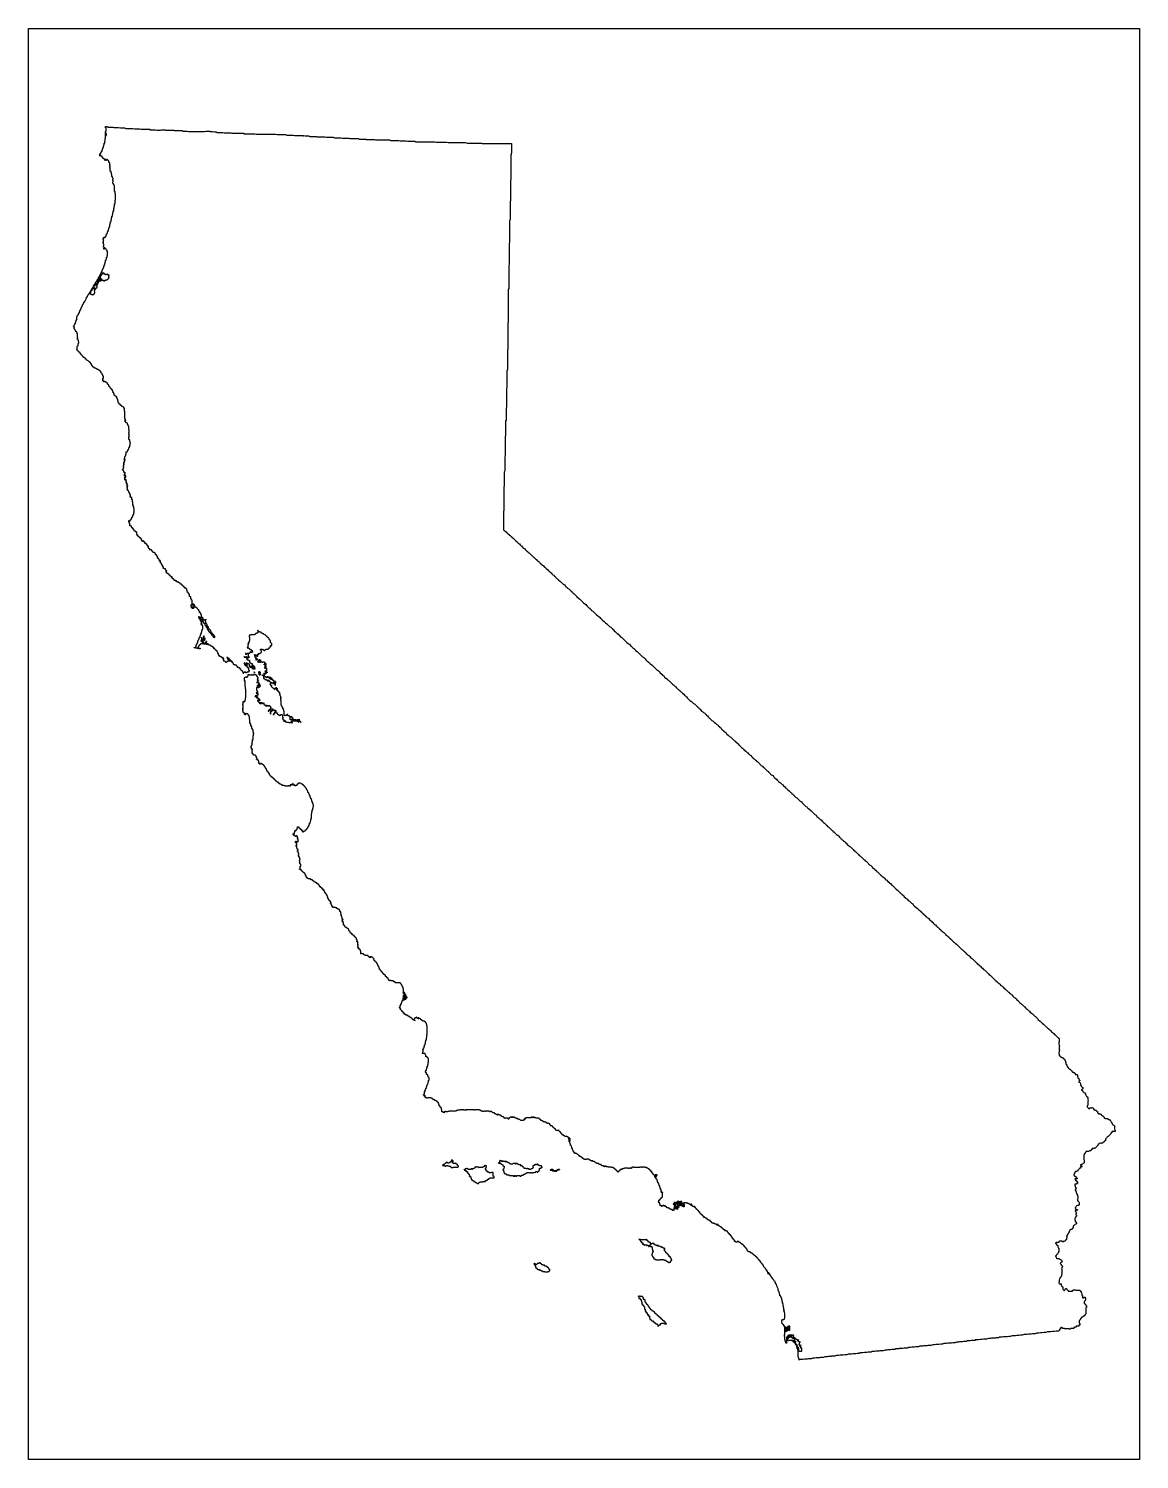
# Model space of a CAD drawing. Extents: x 7 to 605, y 7 to 778.
import ezdxf

# ---------------------------------------------------------------- set-up
doc = ezdxf.new("R2010")
doc.units = 0
doc.header["$MEASUREMENT"] = 0
doc.layers.add('STATE', color=7, linetype='CONTINUOUS')

# ---------------------------------------------------------------- blocks, each defined once
blk = doc.blocks.new('BLOCK_2')
at = {"layer": 'STATE'}
for points in [[(6.72, 7.12), (6.72, 778.08), (605.17, 778.08), (605.17, 7.12), (6.72, 7.12)], [(48.23, 720.95), (48.23, 721.19), (48.23, 721.43), (48.47, 721.43), (48.47, 721.19), (48.47, 720.95), (48.23, 720.95)], [(46.79, 662.63), (46.79, 662.87), (47.03, 662.87), (46.79, 662.63)], [(44.87, 642.46), (44.87, 642.7), (45.11, 642.7), (45.11, 642.94), (45.11, 643.18), (45.35, 643.18), (45.59, 643.18), (45.83, 643.18), (46.07, 643.18), (46.07, 642.94), (45.83, 642.94), (45.59, 642.94), (45.59, 642.7), (45.35, 642.7), (45.35, 642.46), (45.11, 642.46), (44.87, 642.46)], [(95.26, 466.05), (95.26, 466.29), (95.5, 466.29), (95.5, 466.53), (95.74, 466.53), (95.98, 466.53), (95.74, 466.29), (95.5, 466.29), (95.5, 466.05), (95.26, 466.05)], [(98.38, 443.96), (98.38, 444.2), (98.62, 444.2), (98.86, 444.2), (99.1, 444.2), (99.1, 443.96), (98.86, 443.96), (98.62, 443.96), (98.38, 443.96)], [(101.74, 446.36), (101.5, 446.6), (101.74, 446.6), (101.98, 446.6), (102.22, 446.6), (102.46, 446.6), (102.46, 446.36), (101.98, 446.36), (101.74, 446.36)], [(102.7, 446.36), (102.7, 446.6), (102.94, 446.36), (102.7, 446.36)], [(130.06, 440.12), (130.06, 440.36), (130.3, 440.12), (130.06, 440.12)], [(115.66, 437), (115.66, 437.24), (115.42, 437.24), (115.18, 437.24), (114.94, 437.24), (114.7, 437.24), (114.7, 437.48), (114.94, 437.48), (115.18, 437.48), (115.42, 437.48), (115.66, 437.48), (115.9, 437.24), (115.9, 437), (115.66, 437)], [(124.06, 435.08), (124.06, 435.32), (124.3, 435.32), (124.3, 435.08), (124.06, 435.08)], [(124.3, 434.84), (124.3, 435.08), (124.54, 435.08), (124.54, 434.84), (124.3, 434.84)], [(128.62, 432.92), (128.38, 433.16), (128.14, 433.16), (127.9, 433.16), (127.66, 433.16), (127.42, 433.16), (127.42, 433.4), (127.18, 433.4), (127.18, 433.64), (127.42, 433.64), (127.42, 433.88), (127.42, 434.12), (127.66, 434.12), (127.9, 434.12), (127.9, 434.36), (128.14, 434.36), (128.38, 434.36), (128.38, 434.12), (128.38, 433.88), (128.38, 433.64), (128.62, 433.64), (128.38, 433.4), (128.62, 433.4), (128.62, 433.16), (128.62, 432.92)], [(129.34, 437.72), (129.1, 437.96), (129.34, 437.96), (129.34, 437.72)], [(133.9, 434.12), (133.9, 434.36), (134.14, 434.36), (134.14, 434.12), (134.38, 434.12), (134.38, 433.88), (134.14, 433.88), (133.9, 433.88), (133.9, 434.12)], [(130.78, 431.24), (130.78, 431.48), (131.02, 431.48), (131.26, 431.48), (131.26, 431.24), (131.5, 431.24), (131.5, 431), (131.5, 430.76), (131.74, 430.52), (131.5, 430.52), (131.26, 430.52), (131.26, 430.28), (131.26, 430.04), (131.5, 430.04), (131.5, 430.28), (131.74, 430.28), (131.74, 430.04), (131.5, 430.04), (131.5, 429.8), (131.26, 429.8), (131.02, 429.8), (131.02, 430.04), (131.02, 430.28), (131.02, 430.52), (130.78, 430.76), (130.78, 431), (130.78, 431.24)], [(131.02, 424.76), (131.26, 424.76), (131.02, 424.52), (131.02, 424.76)], [(133.18, 429.08), (133.18, 429.32), (133.42, 429.32), (133.42, 429.08), (133.18, 429.08)], [(135.33, 426.68), (135.58, 426.92), (135.58, 426.68), (135.33, 426.68)], [(135.81, 426.44), (135.58, 426.68), (135.81, 426.68), (135.81, 426.44)], [(137.49, 427.64), (137.49, 427.88), (137.73, 427.88), (137.73, 427.64), (137.49, 427.64)], [(130.3, 422.84), (130.3, 423.08), (130.54, 423.08), (130.54, 422.84), (130.3, 422.84)], [(131.26, 423.32), (131.26, 423.56), (131.5, 423.32), (131.26, 423.32)], [(148.05, 370.28), (147.81, 370.52), (148.05, 370.52), (148.05, 370.28)], [(151.17, 342.67), (151.17, 342.91), (151.41, 342.91), (151.41, 342.67), (151.17, 342.67)], [(208.76, 258.19), (208.76, 258.43), (209, 258.43), (209.24, 258.19), (209.24, 257.95), (209.48, 257.71), (209.24, 257.71), (209, 257.71), (209.24, 257.47), (209, 257.47), (209, 257.71), (209, 257.95), (209, 258.19), (208.76, 258.19)], [(259.87, 166.74), (259.87, 166.98), (260.11, 166.98), (260.11, 166.74), (259.87, 166.74)], [(288.19, 163.14), (288.19, 163.38), (288.43, 163.38), (288.67, 163.38), (288.91, 163.38), (289.15, 163.38), (289.15, 163.14), (289.39, 163.14), (289.39, 162.9), (289.63, 162.9), (289.63, 162.66), (289.39, 162.66), (289.15, 162.66), (288.91, 162.66), (288.91, 162.9), (288.67, 162.66), (288.67, 162.9), (288.43, 162.9), (288.19, 162.9), (287.95, 162.9), (287.95, 163.14), (288.19, 163.14)], [(290.35, 162.42), (290.35, 162.66), (290.59, 162.66), (290.83, 162.66), (291.07, 162.66), (291.07, 162.9), (291.31, 162.9), (291.31, 162.66), (291.07, 162.66), (291.07, 162.42), (290.83, 162.42), (290.59, 162.42), (290.35, 162.42)], [(292.03, 163.14), (292.03, 163.38), (292.27, 163.38), (292.51, 163.38), (292.51, 163.14), (292.27, 163.14), (292.03, 163.14)], [(292.75, 163.14), (292.51, 163.38), (292.75, 163.38), (292.75, 163.14)], [(345.06, 160.02), (345.06, 160.26), (345.3, 160.26), (345.06, 160.02)], [(354.66, 142.49), (354.66, 142.73), (354.89, 142.49), (354.66, 142.49)], [(354.66, 142.01), (354.66, 142.25), (354.89, 142.25), (354.89, 142.01), (354.66, 142.01)], [(354.89, 142.49), (354.89, 142.73), (355.13, 142.49), (354.89, 142.49)], [(355.13, 142.49), (355.13, 142.73), (355.13, 142.97), (355.38, 142.97), (355.38, 142.73), (355.38, 142.49), (355.13, 142.49)], [(356.81, 143.45), (356.57, 143.69), (356.57, 143.93), (356.81, 143.69), (356.81, 143.45)], [(357.29, 143.69), (356.81, 143.93), (357.29, 143.93), (357.54, 143.93), (357.54, 143.69), (357.29, 143.69)], [(357.77, 143.93), (358.01, 144.17), (358.25, 143.93), (358.01, 143.93), (357.77, 143.93)], [(363.77, 143.93), (363.77, 144.17), (364.01, 144.17), (364.01, 143.93), (363.77, 143.93)], [(279.07, 112.49), (279.07, 112.73), (279.31, 112.73), (279.31, 112.49), (279.07, 112.49)], [(405.53, 106.97), (405.77, 107.21), (405.77, 106.97), (405.53, 106.97)], [(414.88, 76.97), (414.88, 77.21), (414.88, 77.45), (415.12, 77.45), (415.36, 77.45), (415.36, 77.21), (415.36, 76.97), (415.12, 76.97), (414.88, 76.97)], [(416.32, 78.41), (416.32, 78.65), (416.56, 78.65), (416.32, 78.41)], [(414.64, 76.73), (414.64, 76.97), (414.88, 76.97), (414.88, 76.73), (414.64, 76.73)], [(415.36, 72.65), (415.36, 72.89), (415.6, 72.89), (415.84, 73.13), (415.84, 73.37), (416.08, 73.37), (416.08, 73.13), (415.84, 73.13), (415.84, 72.89), (415.6, 72.89), (415.6, 72.65), (415.36, 72.65)], [(418.72, 70.49), (418.72, 70.73), (418.96, 70.73), (418.96, 70.49), (418.72, 70.49)], [(419.2, 70.01), (419.2, 70.25), (418.96, 70.25), (418.96, 70.49), (419.2, 70.49), (419.44, 70.49), (419.68, 70.49), (419.68, 70.73), (419.92, 70.73), (420.16, 70.73), (420.16, 70.49), (419.92, 70.49), (419.92, 70.25), (419.68, 70.25), (419.68, 70.01), (419.68, 69.77), (419.92, 69.77), (419.92, 69.53), (419.92, 69.29), (420.16, 69.29), (420.4, 69.29), (420.4, 69.05), (420.16, 68.81), (419.68, 69.53), (419.44, 70.01), (419.2, 70.01)], [(421.36, 70.97), (421.36, 71.21), (421.6, 71.21), (421.36, 70.97)], [(420.64, 67.61), (420.64, 67.85), (420.64, 68.09), (420.4, 68.57), (420.16, 68.81), (420.4, 68.81), (420.64, 68.81), (420.64, 68.57), (420.64, 68.33), (420.88, 68.33), (420.88, 68.09), (420.88, 67.85), (420.88, 67.61), (420.88, 67.37), (420.64, 67.61)], [(421.36, 66.41), (421.6, 66.65), (421.6, 66.41), (421.36, 66.41)]]:
    blk.add_lwpolyline(points, dxfattribs=at)
at = {"layer": 'STATE', "color": 2}
for points in [[(143.25, 720.95), (143.49, 720.95), (143.73, 720.95), (143.97, 720.95), (144.21, 720.95), (144.69, 720.95), (145.17, 720.95), (145.89, 720.71), (146.13, 720.71), (146.85, 720.71), (147.09, 720.71), (148.05, 720.71), (149.01, 720.71), (149.25, 720.71), (149.97, 720.47), (150.69, 720.47), (151.41, 720.47), (152.37, 720.47), (153.09, 720.47), (153.33, 720.47), (153.57, 720.47), (153.81, 720.47), (154.53, 720.47), (154.53, 720.23), (154.77, 720.23), (154.77, 720.47), (155.01, 720.47), (155.73, 720.23), (156.21, 720.23), (156.45, 720.23), (157.17, 720.23), (157.65, 720.23), (158.13, 719.99), (158.61, 719.99), (159.57, 719.99), (160.05, 719.99), (161.01, 719.99), (161.73, 719.99), (161.97, 719.75), (162.21, 719.75), (162.93, 719.75), (163.65, 719.75), (164.37, 719.75), (164.85, 719.75), (165.33, 719.75), (166.29, 719.75), (167.01, 719.51), (167.25, 719.51), (167.73, 719.51), (167.97, 719.51), (168.21, 719.51), (168.69, 719.51), (169.41, 719.51), (169.89, 719.51), (170.85, 719.51), (171.57, 719.27), (172.05, 719.27), (172.29, 719.27), (172.53, 719.27), (173.25, 719.27), (173.73, 719.27), (174.45, 719.27), (174.93, 719.27), (175.65, 719.03), (175.89, 719.03), (176.61, 719.03), (177.57, 719.03), (178.05, 719.03), (178.29, 719.03), (178.53, 719.03), (179.01, 719.03), (179.25, 719.03), (179.73, 718.79), (179.97, 718.79), (180.21, 718.79), (180.69, 718.79), (181.41, 718.79), (181.65, 718.79), (182.13, 718.79), (182.37, 718.79), (182.61, 718.79), (182.85, 718.79), (183.09, 718.79), (183.33, 718.79), (183.57, 718.79), (183.81, 718.79), (184.05, 718.79), (184.29, 718.79), (184.53, 718.79), (184.77, 718.55), (185.25, 718.55), (185.49, 718.55), (185.73, 718.55), (186.21, 718.55), (186.93, 718.55), (187.17, 718.55), (187.41, 718.55), (187.65, 718.55), (187.89, 718.55), (188.13, 718.55), (188.37, 718.55), (188.61, 718.31), (188.85, 718.31), (189.33, 718.31), (189.57, 718.31), (189.81, 718.31), (190.29, 718.31), (190.52, 718.31), (190.77, 718.31), (191.48, 718.31), (191.73, 718.31), (191.96, 718.31), (192.2, 718.31), (192.68, 718.31), (192.92, 718.31), (193.16, 718.31), (193.64, 718.07), (194.36, 718.07), (195.08, 718.07), (196.04, 718.07), (196.28, 718.07), (196.52, 718.07), (196.76, 718.07), (197, 718.07), (197.24, 718.07), (197.48, 718.07), (197.72, 718.07), (198.44, 718.07), (198.68, 718.07), (199.4, 718.07), (199.64, 718.07), (199.88, 718.07), (200.84, 718.07), (201.32, 718.07), (201.8, 717.83), (202.04, 717.83), (202.76, 717.83), (203.24, 717.83), (203.96, 717.83), (204.2, 717.83), (204.44, 717.83), (205.4, 717.83), (205.64, 717.83), (206.12, 717.83), (206.84, 717.59), (207.56, 717.59), (208.28, 717.59), (209.24, 717.59), (209.72, 717.59), (209.96, 717.59), (210.92, 717.35), (211.4, 717.35), (211.88, 717.35), (212.84, 717.35), (213.08, 717.35), (213.8, 717.35), (214.76, 717.35), (215.24, 717.11), (215.48, 717.11), (215.72, 717.11), (216.2, 717.11), (216.92, 717.11), (217.64, 717.11), (218.12, 717.11), (218.6, 717.11), (219.08, 717.11), (219.56, 717.11), (219.8, 717.11), (220.28, 717.11), (220.52, 717.11), (221, 717.11), (221.24, 717.11), (221.72, 717.11), (222.44, 717.11), (223.16, 717.11), (223.64, 717.11), (223.88, 717.11), (224.12, 717.11), (224.6, 717.11), (225.56, 717.11), (226.28, 716.87), (227, 716.87), (227.72, 716.87), (227.96, 716.87), (228.44, 716.87), (228.92, 716.87), (229.64, 716.87), (230.12, 716.87), (230.36, 716.87), (230.6, 716.87), (230.84, 716.87), (231.8, 716.87), (232.76, 716.63), (233, 716.63), (233.24, 716.63), (233.48, 716.63), (234.2, 716.63), (234.44, 716.63), (234.68, 716.63), (235.4, 716.63), (236.12, 716.63), (237.08, 716.63), (237.8, 716.63), (238.28, 716.63), (238.52, 716.63), (239.24, 716.63), (239.72, 716.63), (240.2, 716.63), (240.44, 716.63), (240.68, 716.63), (241.4, 716.63), (242.12, 716.63), (243.08, 716.39), (244.04, 716.39), (245, 716.39), (246.19, 716.39), (247.15, 716.39), (247.87, 716.39), (248.59, 716.39), (249.07, 716.39), (249.79, 716.39), (250.03, 716.39), (250.51, 716.39), (250.75, 716.39), (250.99, 716.15), (251.23, 716.15), (251.47, 716.15), (251.71, 716.15), (252.19, 716.15), (252.67, 716.15), (253.15, 716.15), (253.63, 716.15), (253.87, 716.15), (254.11, 716.15), (254.83, 716.15), (255.07, 716.15), (256.03, 716.15), (256.27, 716.15), (256.51, 716.15), (257.47, 716.15), (258.19, 716.15), (258.43, 716.15), (258.67, 716.15), (258.91, 716.15), (259.87, 716.15), (260.35, 716.15), (260.59, 716.15), (260.83, 716.15), (261.31, 716.15), (262.03, 716.15), (262.99, 716.15), (263.71, 716.15), (263.95, 716.15), (264.19, 716.15), (264.67, 716.15), (264.91, 716.15), (265.15, 716.15), (265.63, 716.15), (266.11, 716.15), (266.83, 716.15), (266.83, 715.43), (266.83, 714.95), (266.83, 714.71), (266.83, 713.75), (266.83, 713.03), (266.83, 712.31), (266.83, 711.59), (266.83, 711.11), (266.59, 709.91), (266.59, 709.67), (266.59, 709.43), (266.59, 708.95), (266.59, 708.23), (266.59, 707.75), (266.59, 707.27), (266.59, 706.55), (266.59, 706.07), (266.59, 705.59), (266.59, 704.87), (266.59, 704.39), (266.59, 703.43), (266.59, 702.71), (266.59, 702.47), (266.59, 701.99), (266.59, 701.51), (266.59, 700.79), (266.59, 700.55), (266.59, 700.07), (266.59, 699.35), (266.59, 699.11), (266.59, 697.91), (266.59, 696.95), (266.35, 695.99), (266.35, 695.03), (266.35, 694.31), (266.35, 693.83), (266.35, 693.59), (266.35, 693.11), (266.35, 692.63), (266.35, 692.39), (266.35, 691.43), (266.35, 690.23), (266.35, 689.99), (266.35, 689.75), (266.35, 689.03), (266.35, 688.55), (266.35, 687.83), (266.35, 687.35), (266.35, 686.39), (266.35, 685.67), (266.11, 684.71), (266.11, 683.99), (266.11, 683.27), (266.11, 683.03), (266.11, 682.31), (266.11, 681.59), (266.11, 680.87), (266.11, 680.39), (266.11, 680.15), (266.11, 679.43), (266.11, 678.71), (266.11, 677.75), (266.11, 677.03), (266.11, 676.31), (266.11, 675.59), (266.11, 675.11), (265.87, 674.63), (265.87, 673.67), (265.87, 672.95), (265.87, 672.47), (265.87, 672.23), (265.87, 671.51), (265.87, 670.55), (265.87, 669.59), (265.87, 669.35), (265.87, 668.63), (265.87, 667.91), (265.87, 667.19), (265.87, 666.47), (265.87, 665.99), (265.87, 665.51), (265.87, 665.27), (265.87, 664.79), (265.87, 664.55), (265.87, 664.31), (265.87, 663.59), (265.87, 663.35), (265.87, 663.11), (265.63, 662.15), (265.63, 661.19), (265.63, 660.95), (265.63, 660.23), (265.63, 659.75), (265.63, 659.03), (265.63, 658.79), (265.63, 658.31), (265.63, 658.07), (265.63, 657.59), (265.63, 656.87), (265.63, 656.63), (265.63, 656.39), (265.63, 655.43), (265.63, 654.71), (265.63, 653.99), (265.63, 653.27), (265.63, 652.55), (265.63, 651.83), (265.63, 651.11), (265.39, 650.39), (265.39, 649.67), (265.39, 649.19), (265.39, 648.47), (265.39, 648.23), (265.39, 647.75), (265.39, 646.79), (265.39, 646.07), (265.39, 645.35), (265.39, 644.87), (265.39, 644.15), (265.39, 643.42), (265.39, 642.7), (265.39, 641.98), (265.39, 641.26), (265.39, 641.02), (265.39, 640.54), (265.39, 639.82), (265.39, 639.34), (265.39, 638.86), (265.39, 638.14), (265.39, 637.9), (265.15, 637.66), (265.15, 637.42), (265.15, 636.94), (265.15, 636.22), (265.15, 635.74), (265.15, 635.26), (265.15, 634.3), (265.15, 633.34), (265.15, 632.86), (265.15, 632.62), (265.15, 631.9), (265.15, 630.94), (265.15, 630.22), (265.15, 629.5), (265.15, 628.54), (265.15, 627.58), (265.15, 626.86), (265.15, 626.14), (265.15, 625.18), (265.15, 624.22), (265.15, 623.5), (265.15, 622.54), (265.15, 621.82), (265.15, 621.1), (265.15, 620.86), (265.15, 620.14), (265.15, 619.9), (264.91, 619.42), (264.91, 618.7), (264.91, 618.22), (264.91, 617.74), (264.91, 617.02), (264.91, 616.06), (264.91, 615.82), (264.91, 615.58), (264.91, 614.62), (264.91, 613.66), (264.91, 612.94), (264.91, 612.22), (264.91, 611.26), (264.91, 610.3), (264.91, 609.34), (264.91, 608.38), (264.91, 607.9), (264.91, 607.18), (264.91, 606.46), (264.91, 606.22), (264.91, 605.5), (264.91, 605.26), (264.67, 605.02), (264.67, 604.78), (264.67, 604.06), (264.67, 603.34), (264.67, 602.38), (264.67, 601.9), (264.67, 600.94), (264.67, 599.98), (264.67, 599.74), (264.67, 599.5), (264.67, 599.26), (264.67, 598.54), (264.67, 598.06), (264.67, 597.34), (264.67, 596.86), (264.67, 596.38), (264.67, 595.66), (264.67, 595.42), (264.67, 594.7), (264.67, 594.46), (264.43, 593.5), (264.43, 592.54), (264.43, 592.3), (264.43, 591.58), (264.43, 591.1), (264.43, 590.38), (264.43, 589.42), (264.43, 588.46), (264.43, 588.22), (264.43, 587.98), (264.43, 587.02), (264.43, 586.3), (264.43, 586.06), (264.43, 585.82), (264.43, 585.1), (264.43, 584.86), (264.43, 584.62), (264.19, 583.9), (264.19, 583.66), (264.19, 583.42), (264.19, 583.18), (264.19, 582.94), (264.19, 582.7), (264.19, 582.46), (264.19, 581.5), (264.19, 581.26), (264.19, 581.02), (264.19, 580.54), (264.19, 579.58), (264.19, 579.34), (264.19, 579.1), (264.19, 578.38), (264.19, 577.9), (264.19, 577.42), (264.19, 576.94), (264.19, 576.46), (264.19, 576.22), (264.19, 575.74), (264.19, 575.26), (264.19, 575.02), (264.19, 574.78), (264.19, 574.54), (264.19, 574.3), (263.95, 573.58), (263.95, 572.86), (263.95, 572.62), (263.95, 572.14), (263.95, 571.42), (263.95, 570.7), (263.95, 570.22), (263.95, 569.98), (263.95, 569.74), (263.95, 568.78), (263.95, 568.06), (263.95, 567.58), (263.95, 567.1), (263.71, 566.62), (263.71, 565.9), (263.71, 565.42), (263.71, 564.94), (263.71, 564.7), (263.71, 564.22), (263.71, 563.98), (263.71, 563.5), (263.71, 563.26), (263.71, 563.02), (263.71, 562.3), (263.71, 561.34), (263.71, 560.38), (263.71, 560.14), (263.71, 559.66), (263.71, 558.94), (263.47, 558.22), (263.47, 557.26), (263.47, 556.54), (263.47, 555.58), (263.47, 554.86), (263.47, 554.62), (263.47, 554.38), (263.47, 554.14), (263.47, 553.66), (263.47, 552.7), (263.47, 552.22), (263.47, 551.74), (263.47, 551.5), (263.47, 550.78), (263.47, 550.54), (263.47, 550.06), (263.47, 549.1), (263.47, 548.14), (263.23, 547.42), (263.23, 547.17), (263.23, 546.21), (263.23, 545.5), (263.23, 545.25), (263.23, 544.77), (263.23, 544.53), (263.23, 544.29), (263.23, 544.05), (263.23, 543.81), (263.23, 543.09), (263.23, 542.85), (263.23, 542.61), (263.23, 541.89), (263.23, 541.65), (263.23, 540.93), (263.23, 540.69), (263.23, 540.45), (263.23, 540.21), (263.23, 539.73), (262.99, 539.01), (262.99, 538.29), (262.99, 537.33), (262.99, 536.85), (262.99, 535.89), (262.99, 535.17), (262.99, 534.69), (262.99, 534.45), (262.99, 533.97), (262.99, 533.25), (262.99, 532.29), (262.99, 531.57), (262.75, 531.09), (262.75, 530.85), (262.75, 530.13), (262.75, 529.89), (262.75, 529.17), (262.75, 528.21), (262.75, 527.49), (262.75, 526.77), (262.75, 526.05), (262.75, 525.57), (262.75, 525.33), (262.75, 525.09), (262.75, 524.61), (262.75, 524.13), (262.75, 523.89), (262.75, 523.65), (262.75, 523.17), (262.75, 522.21), (262.75, 521.25), (262.75, 520.53), (262.75, 520.29), (262.75, 519.57), (262.75, 519.09), (262.75, 518.37), (262.51, 517.89), (262.51, 517.17), (262.51, 516.69), (262.51, 515.97), (262.51, 515.25), (262.51, 514.77), (262.51, 514.29), (262.51, 513.57), (262.51, 512.85), (262.51, 512.61), (262.51, 511.65), (262.51, 510.69), (262.51, 509.97), (262.51, 509.01), (262.51, 508.53), (262.51, 508.05), (262.99, 507.57), (263.47, 507.33), (263.95, 506.85), (264.43, 506.37), (265.15, 505.65), (265.39, 505.65), (265.63, 505.41), (265.63, 505.17), (265.87, 505.17), (266.11, 504.93), (266.35, 504.69), (266.83, 504.45), (267.07, 503.97), (267.79, 503.49), (268.03, 503.25), (268.75, 502.53), (269.23, 502.05), (269.95, 501.57), (270.19, 501.09), (270.43, 500.85), (270.67, 500.85), (270.91, 500.61), (270.91, 500.37), (271.15, 500.37), (271.63, 499.89), (272.11, 499.41), (272.35, 499.41), (272.59, 498.93), (273.07, 498.45), (273.79, 497.97), (274.03, 497.73), (274.51, 497.25), (274.99, 496.77), (275.23, 496.53), (275.47, 496.53), (275.47, 496.29), (275.71, 496.05), (275.95, 495.81), (276.19, 495.57), (276.43, 495.57), (277.15, 494.85), (277.87, 494.13), (278.35, 493.65), (278.83, 493.17), (279.07, 493.17), (279.79, 492.45), (280.27, 491.97), (280.51, 491.97), (280.51, 491.73), (280.99, 491.25), (281.71, 490.77), (281.95, 490.53), (282.19, 490.29), (282.67, 489.81), (282.91, 489.57), (283.39, 489.09), (284.11, 488.61), (284.59, 487.89), (284.83, 487.89), (285.55, 487.17), (286.27, 486.69), (286.75, 485.97), (287.23, 485.73), (287.71, 485.25), (288.19, 484.77), (288.67, 484.29), (289.15, 483.81), (289.63, 483.57), (289.63, 483.33), (289.87, 483.33), (289.87, 483.09), (290.59, 482.61), (290.83, 482.37), (291.31, 481.89), (291.55, 481.65), (291.79, 481.41), (292.03, 481.41), (292.27, 480.93), (292.75, 480.45), (293.23, 480.21), (293.95, 479.49), (294.67, 478.77), (295.39, 478.29), (295.87, 477.81), (296.35, 477.33), (296.83, 476.85), (297.07, 476.61), (297.79, 476.13), (298.27, 475.65), (298.51, 475.41), (298.99, 474.93), (299.71, 474.45), (300.19, 473.73), (300.67, 473.49), (301.15, 473.01), (301.86, 472.29), (301.86, 472.05), (302.58, 471.57), (302.82, 471.57), (303.06, 471.09), (303.54, 470.85), (303.54, 470.61), (303.78, 470.61), (304.26, 470.13), (304.74, 469.65), (304.98, 469.41), (305.22, 469.17), (305.7, 468.69), (306.42, 468.21), (306.9, 467.73), (307.38, 467.25), (307.62, 467.01), (307.86, 466.77), (308.58, 466.05), (309.06, 465.81), (309.3, 465.33), (309.54, 465.33), (310.02, 464.61), (310.74, 464.13), (310.98, 463.89), (311.46, 463.41), (311.7, 463.17), (312.18, 462.69), (312.66, 462.21), (313.38, 461.73), (313.86, 461.25), (314.58, 460.77), (314.58, 460.53), (315.3, 460.05), (315.78, 459.33), (316.02, 459.09), (316.74, 458.61), (317.46, 457.89), (318.18, 457.41), (318.9, 456.69), (319.62, 455.97), (320.34, 455.49), (321.06, 454.77), (321.54, 454.29), (321.78, 454.05), (322.26, 453.57), (322.98, 453.09), (323.22, 452.61), (323.7, 452.37), (323.7, 452.13), (323.94, 452.13), (324.42, 451.65), (324.9, 451.41), (325.14, 450.93), (325.62, 450.69), (325.86, 450.21), (326.34, 449.97), (326.82, 449.49), (327.06, 449.25), (327.54, 448.77), (328.02, 448.29), (328.26, 448.04), (328.5, 447.81), (328.98, 447.32), (329.7, 446.84), (329.94, 446.6), (330.42, 446.36), (330.9, 445.88), (331.14, 445.4), (331.62, 445.16), (332.34, 444.44), (333.3, 443.72), (333.78, 443), (334.5, 442.52), (334.98, 442.04), (335.46, 441.56), (336.18, 440.84), (336.42, 440.6), (336.66, 440.36), (337.38, 439.64), (338.1, 439.16), (338.82, 438.44), (339.3, 437.96), (339.78, 437.48), (340.26, 437), (340.74, 436.76), (341.22, 436.28), (341.46, 436.04), (341.94, 435.56), (342.42, 435.32), (342.42, 435.08), (342.9, 434.84), (343.38, 434.36), (343.62, 434.12), (344.1, 433.64), (344.58, 433.16), (344.82, 432.92), (345.3, 432.44), (345.54, 432.44), (346.02, 431.96), (346.74, 431.24), (346.74, 431), (346.98, 430.76), (347.22, 430.76), (347.94, 430.28), (348.42, 429.56), (348.66, 429.56), (348.9, 429.32), (349.38, 428.6), (350.1, 428.12), (350.34, 427.88), (350.82, 427.4), (351.54, 426.92), (352.02, 426.44), (352.5, 425.96), (352.74, 425.72), (353.21, 425.24), (353.7, 424.76), (354.18, 424.52), (354.42, 424.28), (355.13, 423.56), (355.38, 423.32), (355.86, 422.84), (356.33, 422.36), (356.57, 422.12), (356.81, 421.88), (357.29, 421.64), (357.77, 421.16), (358.01, 420.92), (358.25, 420.68), (358.97, 419.96), (359.69, 419.48), (360.17, 419), (360.41, 418.52), (360.65, 418.52), (361.13, 418.04), (361.61, 417.56), (362.33, 416.84), (363.05, 416.12), (363.53, 415.64), (363.77, 415.64), (364.25, 415.16), (364.73, 414.68), (364.97, 414.44), (365.45, 414.2), (366.17, 413.48), (366.65, 413), (366.89, 412.76), (367.13, 412.76), (367.13, 412.52), (367.37, 412.28), (367.61, 412.04), (367.85, 412.04), (367.85, 411.8), (368.57, 411.32), (368.81, 410.84), (369.29, 410.36), (370.01, 409.88), (370.25, 409.64), (370.73, 409.4), (370.97, 409.16), (371.21, 408.92), (371.45, 408.68), (371.69, 408.44), (371.69, 408.2), (371.93, 408.2), (372.41, 407.72), (372.89, 407.24), (373.37, 406.76), (373.85, 406.28), (374.09, 406.04), (374.33, 405.8), (374.81, 405.32), (375.53, 404.84), (376.01, 404.36), (376.73, 403.88), (377.45, 403.16), (378.17, 402.68), (378.41, 402.2), (378.89, 401.96), (379.13, 401.48), (379.61, 401.24), (379.85, 401), (380.09, 400.76), (380.09, 400.52), (380.57, 400.28), (381.05, 399.8), (381.29, 399.56), (381.77, 399.08), (382.49, 398.6), (382.97, 397.88), (383.69, 397.4), (384.41, 396.68), (384.65, 396.44), (385.13, 396.2), (385.61, 395.72), (386.09, 395.24), (386.57, 394.76), (387.05, 394.28), (387.53, 394.04), (387.77, 393.56), (388.25, 393.32), (388.25, 393.08), (388.73, 392.84), (388.97, 392.6), (389.45, 392.12), (389.93, 391.88), (390.17, 391.4), (390.89, 390.68), (391.37, 390.44), (391.85, 389.96), (392.09, 389.48), (392.33, 389.48), (392.33, 389.24), (393.05, 388.76), (393.77, 388.04), (394.25, 387.8), (394.49, 387.32), (394.97, 387.08), (395.45, 386.6), (395.93, 386.36), (395.93, 386.12), (396.41, 385.88), (396.41, 385.64), (396.89, 385.4), (397.13, 384.92), (397.61, 384.68), (397.85, 384.44), (398.33, 383.96), (398.57, 383.96), (399.05, 383.24), (399.77, 382.76), (400.49, 382.04), (400.73, 381.8), (401.45, 381.08), (402.17, 380.6), (402.41, 380.12), (402.89, 379.88), (403.61, 379.16), (404.09, 378.68), (404.57, 378.2), (405.29, 377.72), (405.29, 377.48), (405.53, 377.48), (406.25, 376.76), (406.49, 376.28), (406.96, 376.04), (407.69, 375.56), (408.17, 374.84), (408.41, 374.6), (408.89, 374.12), (409.61, 373.64), (410.08, 373.16), (410.32, 372.92), (410.56, 372.68), (410.8, 372.44), (411.29, 371.96), (411.76, 371.72), (412.24, 371.24), (412.48, 371), (412.72, 370.76), (413.2, 370.52), (413.44, 370.04), (414.16, 369.56), (414.64, 368.84), (415.12, 368.6), (415.6, 368.12), (415.84, 367.88), (416.56, 367.4), (416.8, 366.92), (417.28, 366.68), (417.76, 366.2), (418, 365.96), (418.48, 365.48), (418.72, 365.24), (418.96, 365), (419.2, 365), (419.44, 364.52), (419.92, 364.04), (420.64, 363.56), (421.36, 362.84), (421.84, 362.36), (422.32, 361.88), (423.04, 361.4), (423.52, 360.92), (424, 360.44), (424.72, 359.72), (425.44, 359), (425.92, 358.76), (426.16, 358.52), (426.4, 358.28), (426.88, 357.8), (427.6, 357.32), (427.6, 357.08), (428.08, 356.84), (428.56, 356.36), (428.8, 356.12), (429.52, 355.4), (430, 354.92), (430.24, 354.68), (430.96, 354.2), (431.44, 353.48), (432.16, 353), (432.88, 352.28), (433.12, 352.04), (433.36, 352.04), (433.36, 351.79), (433.84, 351.56)], [(137.73, 427.4), (137.73, 427.64), (137.49, 427.64), (137.49, 427.88), (137.73, 427.88), (137.73, 427.64), (137.73, 427.4)]]:
    blk.add_lwpolyline(points, dxfattribs=at)
for points, knots in [([(47.27, 665.75), (47.27, 665.75), (47.51, 665.51), (47.51, 665.51), (47.51, 665.51), (47.75, 665.51), (47.75, 665.51), (47.75, 665.51), (47.99, 665.51), (47.99, 665.51), (47.99, 665.51), (47.99, 665.75), (47.99, 665.75), (47.99, 665.75), (48.23, 665.75), (48.23, 665.75), (48.23, 665.75), (48.23, 665.99), (48.23, 665.99), (48.23, 665.99), (48.23, 666.23), (48.23, 666.23), (48.23, 666.23), (48.47, 666.23), (48.47, 666.23), (48.47, 666.23), (48.47, 666.47), (48.47, 666.47), (48.47, 666.47), (48.47, 666.71), (48.47, 666.71), (48.47, 666.71), (48.71, 666.71), (48.71, 666.71), (48.71, 666.71), (48.71, 666.95), (48.71, 666.95), (48.71, 666.95), (48.71, 667.19), (48.71, 667.19), (48.71, 667.19), (48.71, 667.43), (48.71, 667.43), (48.71, 667.43), (48.95, 667.43), (48.95, 667.43), (48.95, 667.43), (48.95, 667.67), (48.95, 667.67), (48.95, 667.67), (48.95, 667.91), (48.95, 667.91), (48.95, 667.91), (49.19, 667.91), (49.19, 667.91), (49.19, 667.91), (49.19, 668.15), (49.19, 668.15), (49.19, 668.15), (49.19, 668.39), (49.19, 668.39), (49.19, 668.39), (49.19, 668.63), (49.19, 668.63), (49.19, 668.63), (49.43, 668.63), (49.43, 668.63), (49.43, 668.63), (49.43, 668.87), (49.43, 668.87), (49.43, 668.87), (49.43, 669.11), (49.43, 669.11), (49.43, 669.11), (49.67, 669.11), (49.67, 669.11), (49.67, 669.11), (49.67, 669.35), (49.67, 669.35), (49.67, 669.35), (49.67, 669.59), (49.67, 669.59), (49.67, 669.59), (49.67, 669.83), (49.67, 669.83), (49.67, 669.83), (49.91, 669.83), (49.91, 669.83), (49.91, 669.83), (49.91, 670.07), (49.91, 670.07), (49.91, 670.07), (49.91, 670.31), (49.91, 670.31), (49.91, 670.31), (49.91, 670.55), (49.91, 670.55), (49.91, 670.55), (50.15, 670.55), (50.15, 670.55), (50.15, 670.55), (50.15, 670.79), (50.15, 670.79), (50.15, 670.79), (50.15, 671.03), (50.15, 671.03), (50.15, 671.03), (50.15, 671.27), (50.15, 671.27), (50.15, 671.27), (50.39, 671.27), (50.39, 671.27), (50.39, 671.27), (50.39, 671.51), (50.39, 671.51), (50.39, 671.51), (50.39, 671.75), (50.39, 671.75), (50.39, 671.75), (50.39, 671.99), (50.39, 671.99), (50.39, 671.99), (50.39, 672.23), (50.39, 672.23), (50.39, 672.23), (50.39, 672.47), (50.39, 672.47), (50.39, 672.47), (50.63, 672.47), (50.63, 672.47), (50.63, 672.47), (50.63, 672.71), (50.63, 672.71), (50.63, 672.71), (50.63, 672.95), (50.63, 672.95), (50.63, 672.95), (50.63, 673.19), (50.63, 673.19), (50.63, 673.19), (50.87, 673.19), (50.87, 673.19), (50.87, 673.19), (50.87, 673.43), (50.87, 673.43), (50.87, 673.43), (50.87, 673.67), (50.87, 673.67), (50.87, 673.67), (50.87, 673.91), (50.87, 673.91), (50.87, 673.91), (50.87, 674.15), (50.87, 674.15), (50.87, 674.15), (51.11, 674.15), (51.11, 674.15), (51.11, 674.15), (51.11, 674.39), (51.11, 674.39), (51.11, 674.39), (51.11, 674.63), (51.11, 674.63), (51.11, 674.63), (51.11, 674.87), (51.11, 674.87), (51.11, 674.87), (51.11, 675.11), (51.11, 675.11), (51.11, 675.11), (51.35, 675.11), (51.35, 675.11), (51.35, 675.11), (51.35, 675.35), (51.35, 675.35), (51.35, 675.35), (51.35, 675.59), (51.35, 675.59), (51.35, 675.59), (51.35, 675.83), (51.35, 675.83), (51.35, 675.83), (51.35, 676.07), (51.35, 676.07), (51.35, 676.07), (51.59, 676.07), (51.59, 676.07), (51.59, 676.07), (51.59, 676.31), (51.59, 676.31), (51.59, 676.31), (51.59, 676.55), (51.59, 676.55), (51.59, 676.55), (51.59, 676.79), (51.59, 676.79), (51.59, 676.79), (51.59, 677.03), (51.59, 677.03), (51.59, 677.03), (51.83, 677.03), (51.83, 677.03), (51.83, 677.03), (51.83, 677.27), (51.83, 677.27), (51.83, 677.27), (51.83, 677.51), (51.83, 677.51), (51.83, 677.51), (51.83, 677.75), (51.83, 677.75), (51.83, 677.75), (51.83, 677.99), (51.83, 677.99), (51.83, 677.99), (52.07, 677.99), (52.07, 677.99), (52.07, 677.99), (52.07, 678.23), (52.07, 678.23), (52.07, 678.23), (52.07, 678.47), (52.07, 678.47), (52.07, 678.47), (52.07, 678.71), (52.07, 678.71), (52.07, 678.71), (52.07, 678.95), (52.07, 678.95), (52.07, 678.95), (52.31, 678.95), (52.31, 678.95), (52.31, 678.95), (52.31, 679.19), (52.31, 679.19), (52.31, 679.19), (52.31, 679.43), (52.31, 679.43), (52.31, 679.43), (52.31, 679.67), (52.31, 679.67), (52.31, 679.67), (52.31, 679.91), (52.31, 679.91), (52.31, 679.91), (52.55, 679.91), (52.55, 679.91), (52.55, 679.91), (52.55, 680.15), (52.55, 680.15), (52.55, 680.15), (52.31, 680.15), (52.31, 680.15), (52.31, 680.15), (52.55, 680.15), (52.55, 680.15), (52.55, 680.15), (52.55, 680.39), (52.55, 680.39), (52.55, 680.39), (52.55, 680.63), (52.55, 680.63), (52.55, 680.63), (52.55, 680.87), (52.55, 680.87), (52.55, 680.87), (52.55, 681.11), (52.55, 681.11), (52.55, 681.11), (52.79, 681.11), (52.79, 681.11), (52.79, 681.11), (52.79, 681.35), (52.79, 681.35), (52.79, 681.35), (52.79, 681.59), (52.79, 681.59), (52.79, 681.59), (52.79, 681.83), (52.79, 681.83), (52.79, 681.83), (52.79, 682.07), (52.79, 682.07), (52.79, 682.07), (52.79, 682.31), (52.79, 682.31), (52.79, 682.31), (53.03, 682.31), (53.03, 682.31), (53.03, 682.31), (53.03, 682.55), (53.03, 682.55), (53.03, 682.55), (53.03, 682.79), (53.03, 682.79), (53.03, 682.79), (53.03, 683.03), (53.03, 683.03), (53.03, 683.03), (53.03, 683.27), (53.03, 683.27), (53.03, 683.27), (53.03, 683.51), (53.03, 683.51), (53.03, 683.51), (53.03, 683.75), (53.03, 683.75), (53.03, 683.75), (53.27, 683.75), (53.27, 683.75), (53.27, 683.75), (53.27, 683.99), (53.27, 683.99), (53.27, 683.99), (53.27, 684.23), (53.27, 684.23), (53.27, 684.23), (53.27, 684.47), (53.27, 684.47), (53.27, 684.47), (53.27, 684.71), (53.27, 684.71), (53.27, 684.71), (53.27, 684.95), (53.27, 684.95), (53.27, 684.95), (53.27, 685.19), (53.27, 685.19), (53.27, 685.19), (53.27, 685.43), (53.27, 685.43), (53.27, 685.43), (53.27, 685.67), (53.27, 685.67), (53.27, 685.67), (53.51, 685.67), (53.51, 685.67), (53.51, 685.67), (53.51, 685.91), (53.51, 685.91), (53.51, 685.91), (53.51, 686.15), (53.51, 686.15), (53.51, 686.15), (53.51, 686.39), (53.51, 686.39), (53.51, 686.39), (53.51, 686.63), (53.51, 686.63), (53.51, 686.63), (53.51, 686.87), (53.51, 686.87), (53.51, 686.87), (53.51, 687.11), (53.51, 687.11), (53.51, 687.11), (53.51, 687.35), (53.51, 687.35), (53.51, 687.35), (53.51, 687.59), (53.51, 687.59), (53.51, 687.59), (53.51, 687.83), (53.51, 687.83), (53.51, 687.83), (53.51, 688.07), (53.51, 688.07), (53.51, 688.07), (53.51, 688.31), (53.51, 688.31), (53.51, 688.31), (53.51, 688.55), (53.51, 688.55), (53.51, 688.55), (53.51, 688.79), (53.51, 688.79), (53.51, 688.79), (53.27, 689.03), (53.27, 689.03), (53.27, 689.03), (53.27, 689.27), (53.27, 689.27), (53.27, 689.27), (53.27, 689.51), (53.27, 689.51), (53.27, 689.51), (53.27, 689.75), (53.27, 689.75), (53.27, 689.75), (53.27, 689.99), (53.27, 689.99), (53.27, 689.99), (53.27, 690.23), (53.27, 690.23), (53.27, 690.23), (53.03, 690.23), (53.03, 690.23), (53.03, 690.23), (53.03, 690.47), (53.03, 690.47), (53.03, 690.47), (53.03, 690.71), (53.03, 690.71), (53.03, 690.71), (53.03, 690.95), (53.03, 690.95), (53.03, 690.95), (53.03, 691.19), (53.03, 691.19), (53.03, 691.19), (53.03, 691.43), (53.03, 691.43), (53.03, 691.43), (53.03, 691.67), (53.03, 691.67), (53.03, 691.67), (53.03, 691.91), (53.03, 691.91), (53.03, 691.91), (52.79, 691.91), (52.79, 691.91), (52.79, 691.91), (53.03, 691.91), (53.03, 691.91), (53.03, 691.91), (52.79, 691.91), (52.79, 691.91), (52.79, 691.91), (53.03, 691.91), (53.03, 691.91), (53.03, 691.91), (53.03, 692.15), (53.03, 692.15), (53.03, 692.15), (53.03, 692.39), (53.03, 692.39), (53.03, 692.39), (53.03, 692.63), (53.03, 692.63), (53.03, 692.63), (53.03, 693.11), (53.03, 693.11), (53.03, 693.11), (53.03, 693.59), (53.03, 693.59), (53.03, 693.59), (52.79, 693.59), (52.79, 693.59), (52.79, 693.59), (52.79, 693.83), (52.79, 693.83), (52.79, 693.83), (52.55, 693.83), (52.55, 693.83), (52.55, 693.83), (52.55, 694.07), (52.55, 694.07), (52.55, 694.07), (52.55, 694.31), (52.55, 694.31), (52.55, 694.31), (52.31, 694.31), (52.31, 694.31), (52.31, 694.31), (52.31, 694.55), (52.31, 694.55), (52.31, 694.55), (52.31, 694.79), (52.31, 694.79), (52.31, 694.79), (52.07, 694.79), (52.07, 694.79), (52.07, 694.79), (52.07, 695.03), (52.07, 695.03), (52.07, 695.03), (52.07, 695.27), (52.07, 695.27), (52.07, 695.27), (52.07, 695.51), (52.07, 695.51), (52.07, 695.51), (52.31, 695.51), (52.31, 695.51), (52.31, 695.51), (52.31, 695.75), (52.31, 695.75), (52.31, 695.75), (52.07, 695.75), (52.07, 695.75), (52.07, 695.75), (52.31, 695.75), (52.31, 695.75), (52.31, 695.75), (52.31, 695.99), (52.31, 695.99), (52.31, 695.99), (52.31, 696.23), (52.31, 696.23), (52.31, 696.23), (52.31, 696.47), (52.31, 696.47), (52.31, 696.47), (52.07, 696.47), (52.07, 696.47), (52.07, 696.47), (52.07, 696.71), (52.07, 696.71), (52.07, 696.71), (52.07, 696.95), (52.07, 696.95), (52.07, 696.95), (52.31, 696.95), (52.31, 696.95), (52.31, 696.95), (52.31, 697.19), (52.31, 697.19), (52.31, 697.19), (52.31, 697.43), (52.31, 697.43), (52.31, 697.43), (52.07, 697.43), (52.07, 697.43), (52.07, 697.43), (52.07, 697.67), (52.07, 697.67), (52.07, 697.67), (52.07, 697.91), (52.07, 697.91), (52.07, 697.91), (51.83, 697.91), (51.83, 697.91), (51.83, 697.91), (51.83, 698.15), (51.83, 698.15), (51.83, 698.15), (51.59, 698.39), (51.59, 698.39), (51.59, 698.39), (51.59, 698.63), (51.59, 698.63), (51.59, 698.63), (51.59, 698.87), (51.59, 698.87), (51.59, 698.87), (51.59, 699.11), (51.59, 699.11), (51.59, 699.11), (51.59, 699.35), (51.59, 699.35), (51.59, 699.35), (51.59, 699.59), (51.59, 699.59), (51.59, 699.59), (51.35, 699.59), (51.35, 699.59), (51.35, 699.59), (51.35, 699.83), (51.35, 699.83), (51.35, 699.83), (51.35, 700.07), (51.35, 700.07), (51.35, 700.07), (51.35, 700.31), (51.35, 700.31), (51.35, 700.31), (51.35, 700.55), (51.35, 700.55), (51.35, 700.55), (51.11, 700.55), (51.11, 700.55), (51.11, 700.55), (51.11, 700.79), (51.11, 700.79), (51.11, 700.79), (51.11, 701.03), (51.11, 701.03), (51.11, 701.03), (50.87, 701.03), (50.87, 701.03), (50.87, 701.03), (50.87, 701.27), (50.87, 701.27), (50.87, 701.27), (50.63, 701.27), (50.63, 701.27), (50.63, 701.27), (50.63, 701.51), (50.63, 701.51), (50.63, 701.51), (50.87, 701.51), (50.87, 701.51), (50.87, 701.51), (50.63, 701.51), (50.63, 701.51), (50.63, 701.51), (50.87, 701.51), (50.87, 701.51), (50.87, 701.51), (50.63, 701.75), (50.63, 701.75), (50.63, 701.75), (50.63, 701.99), (50.63, 701.99), (50.63, 701.99), (50.63, 702.23), (50.63, 702.23), (50.63, 702.23), (50.39, 702.47), (50.39, 702.47), (50.39, 702.47), (50.63, 702.47), (50.63, 702.47), (50.63, 702.47), (50.63, 702.71), (50.63, 702.71), (50.63, 702.71), (50.63, 702.95), (50.63, 702.95), (50.63, 702.95), (50.63, 703.19), (50.63, 703.19), (50.63, 703.19), (50.39, 703.19), (50.39, 703.19), (50.39, 703.19), (50.39, 703.43), (50.39, 703.43), (50.39, 703.43), (50.63, 703.43), (50.63, 703.43), (50.63, 703.43), (50.63, 703.67), (50.63, 703.67), (50.63, 703.67), (50.39, 703.67), (50.39, 703.67), (50.39, 703.67), (50.63, 703.67), (50.63, 703.67), (50.63, 703.67), (50.63, 703.91), (50.63, 703.91), (50.63, 703.91), (50.39, 703.91), (50.39, 703.91), (50.39, 703.91), (50.39, 704.15), (50.39, 704.15), (50.39, 704.15), (50.39, 703.91), (50.39, 703.91), (50.39, 703.91), (50.63, 703.91), (50.63, 703.91), (50.63, 703.91), (50.63, 704.15), (50.63, 704.15), (50.63, 704.15), (50.63, 704.39), (50.63, 704.39), (50.63, 704.39), (50.39, 704.39), (50.39, 704.39), (50.39, 704.39), (50.39, 704.63), (50.39, 704.63), (50.39, 704.63), (50.39, 704.87), (50.39, 704.87), (50.39, 704.87), (50.63, 704.87), (50.63, 704.87), (50.63, 704.87), (50.39, 705.11), (50.39, 705.11), (50.39, 705.11), (50.39, 705.35), (50.39, 705.35), (50.39, 705.35), (50.39, 705.59), (50.39, 705.59), (50.39, 705.59), (50.39, 705.83), (50.39, 705.83), (50.39, 705.83), (50.15, 705.83), (50.15, 705.83), (50.15, 705.83), (50.15, 706.07), (50.15, 706.07), (50.15, 706.07), (50.15, 706.31), (50.15, 706.31), (50.15, 706.31), (49.91, 706.31), (49.91, 706.31), (49.91, 706.31), (49.91, 706.55), (49.91, 706.55), (49.91, 706.55), (49.91, 706.79), (49.91, 706.79), (49.91, 706.79), (49.67, 706.79), (49.67, 706.79), (49.67, 706.79), (49.67, 707.03), (49.67, 707.03), (49.67, 707.03), (49.43, 707.27), (49.43, 707.27), (49.43, 707.27), (49.19, 707.27), (49.19, 707.27), (49.19, 707.27), (49.19, 707.51), (49.19, 707.51), (49.19, 707.51), (48.95, 707.51), (48.95, 707.51), (48.95, 707.51), (48.71, 707.27), (48.71, 707.27), (48.71, 707.27), (48.47, 707.27), (48.47, 707.27), (48.47, 707.27), (48.71, 707.27), (48.71, 707.27), (48.71, 707.27), (48.47, 707.27), (48.47, 707.27), (48.47, 707.27), (48.47, 707.03), (48.47, 707.03), (48.47, 707.03), (48.47, 707.27), (48.47, 707.27), (48.47, 707.27), (48.47, 707.51), (48.47, 707.51), (48.47, 707.51), (48.23, 707.51), (48.23, 707.51), (48.23, 707.51), (47.99, 707.51), (47.99, 707.51), (47.99, 707.51), (47.75, 707.51), (47.75, 707.51), (47.75, 707.51), (47.99, 707.51), (47.99, 707.51), (47.99, 707.51), (47.75, 707.51), (47.75, 707.51), (47.75, 707.51), (47.75, 707.27), (47.75, 707.27), (47.75, 707.27), (47.99, 707.27), (47.99, 707.27), (47.99, 707.27), (47.99, 707.03), (47.99, 707.03), (47.99, 707.03), (47.99, 707.27), (47.99, 707.27), (47.99, 707.27), (47.75, 707.27), (47.75, 707.27), (47.75, 707.27), (47.75, 707.51), (47.75, 707.51), (47.75, 707.51), (47.75, 707.75), (47.75, 707.75), (47.75, 707.75), (47.51, 707.75), (47.51, 707.75), (47.51, 707.75), (47.27, 707.99), (47.27, 707.99), (47.27, 707.99), (47.03, 707.99), (47.03, 707.99), (47.03, 707.99), (47.03, 708.23), (47.03, 708.23), (47.03, 708.23), (46.79, 708.23), (46.79, 708.23), (46.79, 708.23), (46.79, 708.47), (46.79, 708.47), (46.79, 708.47), (46.55, 708.47), (46.55, 708.47), (46.55, 708.47), (46.55, 708.71), (46.55, 708.71), (46.55, 708.71), (46.55, 708.95), (46.55, 708.95), (46.55, 708.95), (46.31, 708.95), (46.31, 708.95), (46.31, 708.95), (46.31, 709.19), (46.31, 709.19), (46.31, 709.19), (46.07, 709.19), (46.07, 709.19), (46.07, 709.19), (46.07, 709.43), (46.07, 709.43), (46.07, 709.43), (45.83, 709.43), (45.83, 709.43), (45.83, 709.43), (45.83, 709.67), (45.83, 709.67), (45.83, 709.67), (45.59, 709.67), (45.59, 709.67), (45.59, 709.67), (45.35, 709.67), (45.35, 709.67), (45.35, 709.67), (45.35, 709.43), (45.35, 709.43), (45.35, 709.43), (45.35, 709.67), (45.35, 709.67), (45.35, 709.67), (45.11, 709.67), (45.11, 709.67), (45.11, 709.67), (45.11, 709.43), (45.11, 709.43), (45.11, 709.43), (45.11, 709.67), (45.11, 709.67), (45.11, 709.67), (45.35, 709.67), (45.35, 709.67), (45.35, 709.67), (45.35, 709.91), (45.35, 709.91), (45.35, 709.91), (45.11, 709.91), (45.11, 709.91), (45.11, 709.91), (45.11, 710.15), (45.11, 710.15), (45.11, 710.15), (45.11, 710.39), (45.11, 710.39), (45.11, 710.39), (44.87, 710.39), (44.87, 710.39), (44.87, 710.39), (45.11, 710.39), (45.11, 710.39), (45.11, 710.39), (45.11, 710.63), (45.11, 710.63), (45.11, 710.63), (45.35, 710.63), (45.35, 710.63), (45.35, 710.63), (45.35, 710.87), (45.35, 710.87), (45.35, 710.87), (45.59, 710.87), (45.59, 710.87), (45.59, 710.87), (45.59, 711.11), (45.59, 711.11), (45.59, 711.11), (45.83, 711.11), (45.83, 711.11), (45.83, 711.11), (45.83, 711.35), (45.83, 711.35), (45.83, 711.35), (45.83, 711.59), (45.83, 711.59), (45.83, 711.59), (46.07, 711.59), (46.07, 711.59), (46.07, 711.59), (46.07, 711.83), (46.07, 711.83), (46.07, 711.83), (46.07, 712.07), (46.07, 712.07), (46.07, 712.07), (46.31, 712.07), (46.31, 712.07), (46.31, 712.07), (46.31, 712.31), (46.31, 712.31), (46.31, 712.31), (46.31, 712.55), (46.31, 712.55), (46.31, 712.55), (46.55, 712.79), (46.55, 712.79), (46.55, 712.79), (46.55, 713.03), (46.55, 713.03), (46.55, 713.03), (46.55, 713.27), (46.55, 713.27), (46.55, 713.27), (46.79, 713.27), (46.79, 713.27), (46.79, 713.27), (46.79, 713.51), (46.79, 713.51), (46.79, 713.51), (46.79, 713.75), (46.79, 713.75), (46.79, 713.75), (47.03, 713.99), (47.03, 713.99), (47.03, 713.99), (47.03, 714.23), (47.03, 714.23), (47.03, 714.23), (47.03, 714.47), (47.03, 714.47), (47.03, 714.47), (47.03, 714.71), (47.03, 714.71), (47.03, 714.71), (47.27, 714.71), (47.27, 714.71), (47.27, 714.71), (47.27, 714.95), (47.27, 714.95), (47.27, 714.95), (47.27, 715.19), (47.27, 715.19), (47.27, 715.19), (47.27, 715.43), (47.27, 715.43), (47.27, 715.43), (47.51, 715.43), (47.51, 715.43), (47.51, 715.43), (47.51, 715.67), (47.51, 715.67), (47.51, 715.67), (47.51, 715.91), (47.51, 715.91), (47.51, 715.91), (47.51, 716.15), (47.51, 716.15), (47.51, 716.15), (47.51, 716.39), (47.51, 716.39), (47.51, 716.39), (47.75, 716.39), (47.75, 716.39), (47.75, 716.39), (47.75, 716.63), (47.75, 716.63), (47.75, 716.63), (47.75, 716.87), (47.75, 716.87), (47.75, 716.87), (47.75, 717.11), (47.75, 717.11), (47.75, 717.11), (47.75, 717.35), (47.75, 717.35), (47.75, 717.35), (47.99, 717.35), (47.99, 717.35), (47.99, 717.35), (47.99, 717.59), (47.99, 717.59), (47.99, 717.59), (47.99, 717.83), (47.99, 717.83), (47.99, 717.83), (47.99, 718.07), (47.99, 718.07), (47.99, 718.07), (47.99, 718.31), (47.99, 718.31), (47.99, 718.31), (47.99, 718.55), (47.99, 718.55), (47.99, 718.55), (47.99, 718.79), (47.99, 718.79), (47.99, 718.79), (48.23, 719.03), (48.23, 719.03), (48.23, 719.03), (48.23, 719.27), (48.23, 719.27), (48.23, 719.27), (48.23, 719.51), (48.23, 719.51), (48.23, 719.51), (48.23, 719.75), (48.23, 719.75), (48.23, 719.75), (48.23, 719.99), (48.23, 719.99), (48.23, 719.99), (48.23, 720.23), (48.23, 720.23), (48.23, 720.23), (48.23, 720.47), (48.23, 720.47), (48.23, 720.47), (48.23, 720.71), (48.23, 720.71), (48.23, 720.71), (48.23, 720.95), (48.23, 720.95), (48.23, 720.95), (48.23, 721.19), (48.23, 721.19), (48.23, 721.19), (48.23, 721.43), (48.23, 721.43), (48.23, 721.43), (48.47, 721.43), (48.47, 721.43), (48.47, 721.43), (48.47, 721.19), (48.47, 721.19), (48.47, 721.19), (48.47, 720.95), (48.47, 720.95), (48.47, 720.95), (48.23, 720.95), (48.23, 720.95), (48.23, 720.95), (48.23, 720.71), (48.23, 720.71), (48.23, 720.71), (48.47, 720.47), (48.47, 720.47), (48.47, 720.47), (48.71, 720.47), (48.71, 720.47), (48.71, 720.47), (48.47, 720.47), (48.47, 720.47), (48.47, 720.47), (48.47, 720.71), (48.47, 720.71), (48.47, 720.71), (48.71, 720.71), (48.71, 720.71), (48.71, 720.71), (48.47, 720.71), (48.47, 720.71), (48.47, 720.71), (48.71, 720.71), (48.71, 720.71), (48.71, 720.71), (48.71, 720.95), (48.71, 720.95), (48.71, 720.95), (48.71, 721.19), (48.71, 721.19), (48.71, 721.19), (48.71, 721.43), (48.71, 721.43), (48.71, 721.43), (48.47, 721.43), (48.47, 721.43), (48.47, 721.43), (48.47, 721.67), (48.47, 721.67), (48.47, 721.67), (48.23, 721.67), (48.23, 721.67), (48.23, 721.67), (48.23, 721.91), (48.23, 721.91), (48.23, 721.91), (47.99, 721.91), (47.99, 721.91), (47.99, 721.91), (48.23, 721.91), (48.23, 721.91), (48.23, 721.91), (48.23, 722.15), (48.23, 722.15), (48.23, 722.15), (48.23, 722.39), (48.23, 722.39), (48.23, 722.39), (48.23, 722.63), (48.23, 722.63), (48.23, 722.63), (48.47, 722.87), (48.47, 722.87), (48.47, 722.87), (48.47, 723.11), (48.47, 723.11), (48.47, 723.11), (48.47, 723.35), (48.47, 723.35), (48.47, 723.35), (48.47, 723.59), (48.47, 723.59), (48.47, 723.59), (48.47, 723.83), (48.47, 723.83), (48.47, 723.83), (48.47, 724.07), (48.47, 724.07), (48.47, 724.07), (48.47, 724.31), (48.47, 724.31), (48.47, 724.31), (48.47, 724.55), (48.47, 724.55), (48.47, 724.55), (48.23, 724.55), (48.23, 724.55), (48.23, 724.55), (48.23, 724.79), (48.23, 724.79), (48.23, 724.79), (48.23, 725.03), (48.23, 725.03), (48.23, 725.03), (48.23, 725.27), (48.23, 725.27), (48.23, 725.27), (48.47, 725.27), (48.47, 725.27), (48.47, 725.27), (48.95, 725.27), (48.95, 725.27), (48.95, 725.27), (49.19, 725.27), (49.19, 725.27), (49.19, 725.27), (49.43, 725.03), (49.43, 725.03), (49.43, 725.03), (49.91, 725.03), (49.91, 725.03), (49.91, 725.03), (50.63, 725.03), (50.63, 725.03), (50.63, 725.03), (51.59, 725.03), (51.59, 725.03), (51.59, 725.03), (52.07, 725.03), (52.07, 725.03), (52.07, 725.03), (52.55, 724.79), (52.55, 724.79), (52.55, 724.79), (53.03, 724.79), (53.03, 724.79), (53.03, 724.79), (53.75, 724.79), (53.75, 724.79), (53.75, 724.79), (53.99, 724.79), (53.99, 724.79), (53.99, 724.79), (54.71, 724.79), (54.71, 724.79), (54.71, 724.79), (54.95, 724.79), (54.95, 724.79), (54.95, 724.79), (55.19, 724.79), (55.19, 724.79), (55.19, 724.79), (56.15, 724.55), (56.15, 724.55), (56.15, 724.55), (56.87, 724.55), (56.87, 724.55), (56.87, 724.55), (57.35, 724.55), (57.35, 724.55), (57.35, 724.55), (58.31, 724.55), (58.31, 724.55), (58.31, 724.55), (59.03, 724.31), (59.03, 724.31), (59.03, 724.31), (59.99, 724.31), (59.99, 724.31), (59.99, 724.31), (60.95, 724.31), (60.95, 724.31), (60.95, 724.31), (61.43, 724.31), (61.43, 724.31), (61.43, 724.31), (62.15, 724.31), (62.15, 724.31), (62.15, 724.31), (62.39, 724.31), (62.39, 724.31), (62.39, 724.31), (62.87, 724.31), (62.87, 724.31), (62.87, 724.31), (63.83, 724.07), (63.83, 724.07), (63.83, 724.07), (64.55, 724.07), (64.55, 724.07), (64.55, 724.07), (65.03, 724.07), (65.03, 724.07), (65.03, 724.07), (65.51, 724.07), (65.51, 724.07), (65.51, 724.07), (65.75, 724.07), (65.75, 724.07), (65.75, 724.07), (65.99, 724.07), (65.99, 724.07), (65.99, 724.07), (66.71, 724.07), (66.71, 724.07), (66.71, 724.07), (67.43, 723.83), (67.43, 723.83), (67.43, 723.83), (67.67, 723.83), (67.67, 723.83), (67.67, 723.83), (68.15, 723.83), (68.15, 723.83), (68.15, 723.83), (68.39, 723.83), (68.39, 723.83), (68.39, 723.83), (68.63, 723.83), (68.63, 723.83), (68.63, 723.83), (68.87, 723.83), (68.87, 723.83), (68.87, 723.83), (69.35, 723.83), (69.35, 723.83), (69.35, 723.83), (69.59, 723.83), (69.59, 723.83), (69.59, 723.83), (69.83, 723.83), (69.83, 723.83), (69.83, 723.83), (70.07, 723.83), (70.07, 723.83), (70.07, 723.83), (70.31, 723.83), (70.31, 723.83), (70.31, 723.83), (70.79, 723.83), (70.79, 723.83), (70.79, 723.83), (71.27, 723.83), (71.27, 723.83), (71.27, 723.83), (71.99, 723.83), (71.99, 723.83), (71.99, 723.83), (71.99, 723.59), (71.99, 723.59), (71.99, 723.59), (72.95, 723.59), (72.95, 723.59), (72.95, 723.59), (73.19, 723.59), (73.19, 723.59), (73.19, 723.59), (73.67, 723.59), (73.67, 723.59), (73.67, 723.59), (74.39, 723.59), (74.39, 723.59), (74.39, 723.59), (75.11, 723.59), (75.11, 723.59), (75.11, 723.59), (75.83, 723.35), (75.83, 723.35), (75.83, 723.35), (76.55, 723.35), (76.55, 723.35), (76.55, 723.35), (77.03, 723.35), (77.03, 723.35), (77.03, 723.35), (77.75, 723.35), (77.75, 723.35), (77.75, 723.35), (78.23, 723.59), (78.23, 723.59), (78.23, 723.59), (78.47, 723.59), (78.47, 723.59), (78.47, 723.59), (78.71, 723.59), (78.71, 723.59), (78.71, 723.59), (78.95, 723.59), (78.95, 723.59), (78.95, 723.59), (79.19, 723.59), (79.19, 723.59), (79.19, 723.59), (79.43, 723.59), (79.43, 723.59), (79.43, 723.59), (79.67, 723.59), (79.67, 723.59), (79.67, 723.59), (80.39, 723.59), (80.39, 723.59), (80.39, 723.59), (80.39, 723.35), (80.39, 723.35), (80.39, 723.35), (80.62, 723.35), (80.62, 723.35), (80.62, 723.35), (81.1, 723.35), (81.1, 723.35), (81.1, 723.35), (81.35, 723.35), (81.35, 723.35), (81.35, 723.35), (81.58, 723.35), (81.58, 723.35), (81.58, 723.35), (81.83, 723.35), (81.83, 723.35), (81.83, 723.35), (82.06, 723.35), (82.06, 723.35), (82.06, 723.35), (82.3, 723.35), (82.3, 723.35), (82.3, 723.35), (82.54, 723.35), (82.54, 723.35), (82.54, 723.35), (82.78, 723.35), (82.78, 723.35), (82.78, 723.35), (83.26, 723.35), (83.26, 723.35), (83.26, 723.35), (83.5, 723.35), (83.5, 723.35), (83.5, 723.35), (83.74, 723.35), (83.74, 723.35), (83.74, 723.35), (83.98, 723.35), (83.98, 723.35), (83.98, 723.35), (84.22, 723.35), (84.22, 723.35), (84.22, 723.35), (84.46, 723.35), (84.46, 723.35), (84.46, 723.35), (84.7, 723.35), (84.7, 723.35), (84.7, 723.35), (84.94, 723.35), (84.94, 723.35), (84.94, 723.35), (85.18, 723.11), (85.18, 723.11), (85.18, 723.11), (86.14, 723.11), (86.14, 723.11), (86.14, 723.11), (86.62, 723.11), (86.62, 723.11), (86.62, 723.11), (87.34, 723.11), (87.34, 723.11), (87.34, 723.11), (87.82, 723.11), (87.82, 723.11), (87.82, 723.11), (88.54, 723.11), (88.54, 723.11), (88.54, 723.11), (89.02, 723.11), (89.02, 723.11), (89.02, 723.11), (89.5, 723.11), (89.5, 723.11), (89.5, 723.11), (89.98, 722.87), (89.98, 722.87), (89.98, 722.87), (90.46, 722.87), (90.46, 722.87), (90.46, 722.87), (91.18, 722.87), (91.18, 722.87), (91.18, 722.87), (91.42, 722.87), (91.42, 722.87), (91.42, 722.87), (92.14, 722.87), (92.14, 722.87), (92.14, 722.87), (92.86, 722.63), (92.86, 722.63), (92.86, 722.63), (93.1, 722.63), (93.1, 722.63), (93.1, 722.63), (93.82, 722.63), (93.82, 722.63), (93.82, 722.63), (94.06, 722.63), (94.06, 722.63), (94.06, 722.63), (95.02, 722.63), (95.02, 722.63), (95.02, 722.63), (95.98, 722.63), (95.98, 722.63), (95.98, 722.63), (96.22, 722.63), (96.22, 722.63), (96.22, 722.63), (96.94, 722.63), (96.94, 722.63), (96.94, 722.63), (97.42, 722.63), (97.42, 722.63), (97.42, 722.63), (98.14, 722.63), (98.14, 722.63), (98.14, 722.63), (99.1, 722.63), (99.1, 722.63), (99.1, 722.63), (99.34, 722.63), (99.34, 722.63), (99.34, 722.63), (99.58, 722.63), (99.58, 722.63), (99.58, 722.63), (100.3, 722.63), (100.3, 722.63), (100.3, 722.63), (100.78, 722.63), (100.78, 722.63), (100.78, 722.63), (101.02, 722.63), (101.02, 722.63), (101.02, 722.63), (101.5, 722.63), (101.5, 722.63), (101.5, 722.63), (102.22, 722.87), (102.22, 722.87), (102.22, 722.87), (102.94, 722.87), (102.94, 722.87), (102.94, 722.87), (103.18, 722.87), (103.18, 722.87), (103.18, 722.87), (103.42, 722.87), (103.42, 722.87), (103.42, 722.87), (104.14, 722.87), (104.14, 722.87), (104.14, 722.87), (104.62, 722.63), (104.62, 722.63), (104.62, 722.63), (104.86, 722.63), (104.86, 722.63), (104.86, 722.63), (105.1, 722.63), (105.1, 722.63), (105.1, 722.63), (105.58, 722.63), (105.58, 722.63), (105.58, 722.63), (105.82, 722.63), (105.82, 722.63), (105.82, 722.63), (106.78, 722.39), (106.78, 722.39), (106.78, 722.39), (107.74, 722.39), (107.74, 722.39), (107.74, 722.39), (108.22, 722.15), (108.22, 722.15), (108.22, 722.15), (108.7, 722.15), (108.7, 722.15), (108.7, 722.15), (108.94, 722.15), (108.94, 722.15), (108.94, 722.15), (109.42, 722.15), (109.42, 722.15), (109.42, 722.15), (109.9, 722.15), (109.9, 722.15), (109.9, 722.15), (110.14, 722.15), (110.14, 722.15), (110.14, 722.15), (110.38, 722.15), (110.38, 722.15), (110.38, 722.15), (110.62, 722.15), (110.62, 722.15), (110.62, 722.15), (111.1, 722.15), (111.1, 722.15), (111.1, 722.15), (111.34, 722.15), (111.34, 722.15), (111.34, 722.15), (112.06, 721.91), (112.06, 721.91), (112.06, 721.91), (113.02, 721.91), (113.02, 721.91), (113.02, 721.91), (113.26, 721.91), (113.26, 721.91), (113.26, 721.91), (113.5, 721.91), (113.5, 721.91), (113.5, 721.91), (113.98, 721.91), (113.98, 721.91), (113.98, 721.91), (114.7, 721.91), (114.7, 721.91), (114.7, 721.91), (115.18, 721.91), (115.18, 721.91), (115.18, 721.91), (115.66, 721.91), (115.66, 721.91), (115.66, 721.91), (116.14, 721.67), (116.14, 721.67), (116.14, 721.67), (116.62, 721.67), (116.62, 721.67), (116.62, 721.67), (117.58, 721.67), (117.58, 721.67), (117.58, 721.67), (117.82, 721.67), (117.82, 721.67), (117.82, 721.67), (118.54, 721.67), (118.54, 721.67), (118.54, 721.67), (119.26, 721.67), (119.26, 721.67), (119.26, 721.67), (119.5, 721.67), (119.5, 721.67), (119.5, 721.67), (119.98, 721.67), (119.98, 721.67), (119.98, 721.67), (120.22, 721.67), (120.22, 721.67), (120.22, 721.67), (120.7, 721.67), (120.7, 721.67), (120.7, 721.67), (120.94, 721.67), (120.94, 721.67), (120.94, 721.67), (121.42, 721.67), (121.42, 721.67), (121.42, 721.67), (121.9, 721.67), (121.9, 721.67), (121.9, 721.67), (122.38, 721.67), (122.38, 721.67), (122.38, 721.67), (122.62, 721.67), (122.62, 721.67), (122.62, 721.67), (122.62, 721.43), (122.62, 721.43), (122.62, 721.43), (123.1, 721.43), (123.1, 721.43), (123.1, 721.43), (123.34, 721.43), (123.34, 721.43), (123.34, 721.43), (124.06, 721.43), (124.06, 721.43), (124.06, 721.43), (124.3, 721.43), (124.3, 721.43), (124.3, 721.43), (124.78, 721.43), (124.78, 721.43), (124.78, 721.43), (125.74, 721.43), (125.74, 721.43), (125.74, 721.43), (125.98, 721.43), (125.98, 721.43), (125.98, 721.43), (126.7, 721.43), (126.7, 721.43), (126.7, 721.43), (127.18, 721.43), (127.18, 721.43), (127.18, 721.43), (127.9, 721.43), (127.9, 721.43), (127.9, 721.43), (128.62, 721.43), (128.62, 721.43), (128.62, 721.43), (129.34, 721.19), (129.34, 721.19), (129.34, 721.19), (129.58, 721.19), (129.58, 721.19), (129.58, 721.19), (130.06, 721.19), (130.06, 721.19), (130.06, 721.19), (131.02, 721.19), (131.02, 721.19), (131.02, 721.19), (131.26, 721.19), (131.26, 721.19), (131.26, 721.19), (132.22, 721.19), (132.22, 721.19), (132.22, 721.19), (132.7, 721.19), (132.7, 721.19), (132.7, 721.19), (133.18, 721.19), (133.18, 721.19), (133.18, 721.19), (133.9, 721.19), (133.9, 721.19), (133.9, 721.19), (134.38, 721.19), (134.38, 721.19), (134.38, 721.19), (134.86, 721.19), (134.86, 721.19), (134.86, 721.19), (135.1, 721.19), (135.1, 721.19), (135.1, 721.19), (135.81, 721.19), (135.81, 721.19), (135.81, 721.19), (136.29, 721.19), (136.29, 721.19), (136.29, 721.19), (137.02, 721.19), (137.02, 721.19), (137.02, 721.19), (137.25, 721.19), (137.25, 721.19), (137.25, 721.19), (138.45, 721.19), (138.45, 721.19), (138.45, 721.19), (139.41, 721.19), (139.41, 721.19), (139.41, 721.19), (139.89, 721.19), (139.89, 721.19), (139.89, 721.19), (140.61, 720.95), (140.61, 720.95), (140.61, 720.95), (141.33, 720.95), (141.33, 720.95), (141.33, 720.95), (142.05, 720.95), (142.05, 720.95), (142.05, 720.95), (142.29, 720.95), (142.29, 720.95), (142.29, 720.95), (143.01, 720.95), (143.01, 720.95), (143.01, 720.95), (143.25, 720.95), (143.25, 720.95)], [0, 0, 0, 0, 1, 1, 1, 2, 2, 2, 3, 3, 3, 4, 4, 4, 5, 5, 5, 6, 6, 6, 7, 7, 7, 8, 8, 8, 9, 9, 9, 10, 10, 10, 11, 11, 11, 12, 12, 12, 13, 13, 13, 14, 14, 14, 15, 15, 15, 16, 16, 16, 17, 17, 17, 18, 18, 18, 19, 19, 19, 20, 20, 20, 21, 21, 21, 22, 22, 22, 23, 23, 23, 24, 24, 24, 25, 25, 25, 26, 26, 26, 27, 27, 27, 28, 28, 28, 29, 29, 29, 30, 30, 30, 31, 31, 31, 32, 32, 32, 33, 33, 33, 34, 34, 34, 35, 35, 35, 36, 36, 36, 37, 37, 37, 38, 38, 38, 39, 39, 39, 40, 40, 40, 41, 41, 41, 42, 42, 42, 43, 43, 43, 44, 44, 44, 45, 45, 45, 46, 46, 46, 47, 47, 47, 48, 48, 48, 49, 49, 49, 50, 50, 50, 51, 51, 51, 52, 52, 52, 53, 53, 53, 54, 54, 54, 55, 55, 55, 56, 56, 56, 57, 57, 57, 58, 58, 58, 59, 59, 59, 60, 60, 60, 61, 61, 61, 62, 62, 62, 63, 63, 63, 64, 64, 64, 65, 65, 65, 66, 66, 66, 67, 67, 67, 68, 68, 68, 69, 69, 69, 70, 70, 70, 71, 71, 71, 72, 72, 72, 73, 73, 73, 74, 74, 74, 75, 75, 75, 76, 76, 76, 77, 77, 77, 78, 78, 78, 79, 79, 79, 80, 80, 80, 81, 81, 81, 82, 82, 82, 83, 83, 83, 84, 84, 84, 85, 85, 85, 86, 86, 86, 87, 87, 87, 88, 88, 88, 89, 89, 89, 90, 90, 90, 91, 91, 91, 92, 92, 92, 93, 93, 93, 94, 94, 94, 95, 95, 95, 96, 96, 96, 97, 97, 97, 98, 98, 98, 99, 99, 99, 100, 100, 100, 101, 101, 101, 102, 102, 102, 103, 103, 103, 104, 104, 104, 105, 105, 105, 106, 106, 106, 107, 107, 107, 108, 108, 108, 109, 109, 109, 110, 110, 110, 111, 111, 111, 112, 112, 112, 113, 113, 113, 114, 114, 114, 115, 115, 115, 116, 116, 116, 117, 117, 117, 118, 118, 118, 119, 119, 119, 120, 120, 120, 121, 121, 121, 122, 122, 122, 123, 123, 123, 124, 124, 124, 125, 125, 125, 126, 126, 126, 127, 127, 127, 128, 128, 128, 129, 129, 129, 130, 130, 130, 131, 131, 131, 132, 132, 132, 133, 133, 133, 134, 134, 134, 135, 135, 135, 136, 136, 136, 137, 137, 137, 138, 138, 138, 139, 139, 139, 140, 140, 140, 141, 141, 141, 142, 142, 142, 143, 143, 143, 144, 144, 144, 145, 145, 145, 146, 146, 146, 147, 147, 147, 148, 148, 148, 149, 149, 149, 150, 150, 150, 151, 151, 151, 152, 152, 152, 153, 153, 153, 154, 154, 154, 155, 155, 155, 156, 156, 156, 157, 157, 157, 158, 158, 158, 159, 159, 159, 160, 160, 160, 161, 161, 161, 162, 162, 162, 163, 163, 163, 164, 164, 164, 165, 165, 165, 166, 166, 166, 167, 167, 167, 168, 168, 168, 169, 169, 169, 170, 170, 170, 171, 171, 171, 172, 172, 172, 173, 173, 173, 174, 174, 174, 175, 175, 175, 176, 176, 176, 177, 177, 177, 178, 178, 178, 179, 179, 179, 180, 180, 180, 181, 181, 181, 182, 182, 182, 183, 183, 183, 184, 184, 184, 185, 185, 185, 186, 186, 186, 187, 187, 187, 188, 188, 188, 189, 189, 189, 190, 190, 190, 191, 191, 191, 192, 192, 192, 193, 193, 193, 194, 194, 194, 195, 195, 195, 196, 196, 196, 197, 197, 197, 198, 198, 198, 199, 199, 199, 200, 200, 200, 201, 201, 201, 202, 202, 202, 203, 203, 203, 204, 204, 204, 205, 205, 205, 206, 206, 206, 207, 207, 207, 208, 208, 208, 209, 209, 209, 210, 210, 210, 211, 211, 211, 212, 212, 212, 213, 213, 213, 214, 214, 214, 215, 215, 215, 216, 216, 216, 217, 217, 217, 218, 218, 218, 219, 219, 219, 220, 220, 220, 221, 221, 221, 222, 222, 222, 223, 223, 223, 224, 224, 224, 225, 225, 225, 226, 226, 226, 227, 227, 227, 228, 228, 228, 229, 229, 229, 230, 230, 230, 231, 231, 231, 232, 232, 232, 233, 233, 233, 234, 234, 234, 235, 235, 235, 236, 236, 236, 237, 237, 237, 238, 238, 238, 239, 239, 239, 240, 240, 240, 241, 241, 241, 242, 242, 242, 243, 243, 243, 244, 244, 244, 245, 245, 245, 246, 246, 246, 247, 247, 247, 248, 248, 248, 249, 249, 249, 250, 250, 250, 251, 251, 251, 252, 252, 252, 253, 253, 253, 254, 254, 254, 255, 255, 255, 256, 256, 256, 257, 257, 257, 258, 258, 258, 259, 259, 259, 260, 260, 260, 261, 261, 261, 262, 262, 262, 263, 263, 263, 264, 264, 264, 265, 265, 265, 266, 266, 266, 267, 267, 267, 268, 268, 268, 269, 269, 269, 270, 270, 270, 271, 271, 271, 272, 272, 272, 273, 273, 273, 274, 274, 274, 275, 275, 275, 276, 276, 276, 277, 277, 277, 278, 278, 278, 279, 279, 279, 280, 280, 280, 281, 281, 281, 282, 282, 282, 283, 283, 283, 284, 284, 284, 285, 285, 285, 286, 286, 286, 287, 287, 287, 288, 288, 288, 289, 289, 289, 290, 290, 290, 291, 291, 291, 292, 292, 292, 293, 293, 293, 294, 294, 294, 295, 295, 295, 296, 296, 296, 297, 297, 297, 298, 298, 298, 299, 299, 299, 300, 300, 300, 301, 301, 301, 302, 302, 302, 303, 303, 303, 304, 304, 304, 305, 305, 305, 306, 306, 306, 307, 307, 307, 308, 308, 308, 309, 309, 309, 310, 310, 310, 311, 311, 311, 312, 312, 312, 313, 313, 313, 314, 314, 314, 315, 315, 315, 316, 316, 316, 317, 317, 317, 318, 318, 318, 319, 319, 319, 320, 320, 320, 321, 321, 321, 322, 322, 322, 323, 323, 323, 324, 324, 324, 325, 325, 325, 326, 326, 326, 327, 327, 327, 328, 328, 328, 329, 329, 329, 330, 330, 330, 331, 331, 331, 332, 332, 332, 333, 333, 333, 334, 334, 334, 335, 335, 335, 336, 336, 336, 337, 337, 337, 338, 338, 338, 339, 339, 339, 340, 340, 340, 341, 341, 341, 342, 342, 342, 343, 343, 343, 344, 344, 344, 345, 345, 345, 346, 346, 346, 347, 347, 347, 348, 348, 348, 349, 349, 349, 350, 350, 350, 351, 351, 351, 352, 352, 352, 353, 353, 353, 354, 354, 354, 355, 355, 355, 356, 356, 356, 357, 357, 357, 358, 358, 358, 359, 359, 359, 360, 360, 360, 361, 361, 361, 362, 362, 362, 363, 363, 363, 364, 364, 364, 365, 365, 365, 366, 366, 366, 367, 367, 367, 368, 368, 368, 369, 369, 369, 370, 370, 370, 371, 371, 371, 372, 372, 372, 373, 373, 373, 374, 374, 374, 375, 375, 375, 376, 376, 376, 377, 377, 377, 378, 378, 378, 379, 379, 379, 380, 380, 380, 381, 381, 381, 382, 382, 382, 383, 383, 383, 384, 384, 384, 385, 385, 385, 386, 386, 386, 387, 387, 387, 388, 388, 388, 389, 389, 389, 390, 390, 390, 391, 391, 391, 392, 392, 392, 393, 393, 393, 394, 394, 394, 395, 395, 395, 396, 396, 396, 397, 397, 397, 398, 398, 398, 399, 399, 399, 400, 400, 400, 401, 401, 401, 402, 402, 402, 403, 403, 403, 404, 404, 404, 405, 405, 405, 406, 406, 406, 407, 407, 407, 408, 408, 408, 409, 409, 409, 410, 410, 410, 411, 411, 411, 412, 412, 412, 413, 413, 413, 414, 414, 414, 415, 415, 415, 416, 416, 416, 417, 417, 417, 418, 418, 418, 419, 419, 419, 420, 420, 420, 421, 421, 421, 422, 422, 422, 423, 423, 423, 424, 424, 424, 425, 425, 425, 426, 426, 426, 427, 427, 427, 428, 428, 428, 429, 429, 429, 430, 430, 430, 431, 431, 431, 432, 432, 432, 433, 433, 433, 434, 434, 434, 435, 435, 435, 436, 436, 436, 437, 437, 437, 438, 438, 438, 439, 439, 439, 440, 440, 440, 441, 441, 441, 442, 442, 442, 443, 443, 443, 444, 444, 444, 445, 445, 445, 446, 446, 446, 447, 447, 447, 448, 448, 448, 449, 449, 449, 450, 450, 450, 451, 451, 451, 452, 452, 452, 453, 453, 453, 454, 454, 454, 455, 455, 455, 456, 456, 456, 457, 457, 457, 458, 458, 458, 459, 459, 459, 460, 460, 460, 461, 461, 461, 462, 462, 462, 463, 463, 463, 464, 464, 464, 465, 465, 465, 466, 466, 466, 467, 467, 467, 468, 468, 468, 469, 469, 469, 470, 470, 470, 471, 471, 471, 472, 472, 472, 473, 473, 473, 474, 474, 474, 475, 475, 475, 476, 476, 476, 477, 477, 477, 478, 478, 478, 479, 479, 479, 480, 480, 480, 481, 481, 481, 482, 482, 482, 483, 483, 483, 484, 484, 484, 485, 485, 485, 486, 486, 486, 487, 487, 487, 488, 488, 488, 489, 489, 489, 490, 490, 490, 491, 491, 491, 492, 492, 492, 493, 493, 493, 494, 494, 494, 495, 495, 495, 496, 496, 496, 497, 497, 497, 498, 498, 498, 499, 499, 499, 500, 500, 500, 501, 501, 501, 502, 502, 502, 503, 503, 503, 504, 504, 504, 505, 505, 505, 506, 506, 506, 507, 507, 507, 508, 508, 508, 509, 509, 509, 510, 510, 510, 511, 511, 511, 512, 512, 512, 513, 513, 513, 514, 514, 514, 515, 515, 515, 516, 516, 516, 517, 517, 517, 518, 518, 518, 519, 519, 519, 520, 520, 520, 521, 521, 521, 522, 522, 522, 523, 523, 523, 524, 524, 524, 525, 525, 525, 526, 526, 526, 527, 527, 527, 528, 528, 528, 529, 529, 529, 530, 530, 530, 531, 531, 531, 532, 532, 532, 533, 533, 533, 534, 534, 534, 535, 535, 535, 536, 536, 536, 537, 537, 537, 538, 538, 538, 539, 539, 539, 540, 540, 540, 541, 541, 541, 542, 542, 542, 543, 543, 543, 544, 544, 544, 545, 545, 545, 546, 546, 546, 547, 547, 547, 548, 548, 548, 549, 549, 549, 550, 550, 550, 551, 551, 551, 552, 552, 552, 553, 553, 553, 554, 554, 554, 555, 555, 555, 556, 556, 556, 557, 557, 557, 558, 558, 558, 559, 559, 559, 560, 560, 560, 561, 561, 561, 562, 562, 562, 563, 563, 563, 564, 564, 564, 565, 565, 565, 566, 566, 566, 567, 567, 567, 568, 568, 568, 569, 569, 569, 570, 570, 570, 571, 571, 571, 572, 572, 572, 573, 573, 573, 574, 574, 574, 575, 575, 575, 575]), ([(58.79, 548.14), (58.79, 548.14), (59.03, 548.14), (59.03, 548.14), (59.03, 548.14), (59.03, 548.38), (59.03, 548.38), (59.03, 548.38), (59.03, 548.62), (59.03, 548.62), (59.03, 548.62), (59.03, 548.86), (59.03, 548.86), (59.03, 548.86), (59.27, 548.86), (59.27, 548.86), (59.27, 548.86), (59.27, 549.1), (59.27, 549.1), (59.27, 549.1), (59.27, 549.34), (59.27, 549.34), (59.27, 549.34), (59.27, 549.58), (59.27, 549.58), (59.27, 549.58), (59.27, 549.82), (59.27, 549.82), (59.27, 549.82), (59.51, 549.82), (59.51, 549.82), (59.51, 549.82), (59.27, 549.82), (59.27, 549.82), (59.27, 549.82), (59.27, 550.06), (59.27, 550.06), (59.27, 550.06), (59.51, 550.06), (59.51, 550.06), (59.51, 550.06), (59.51, 549.82), (59.51, 549.82), (59.51, 549.82), (59.75, 550.06), (59.75, 550.06), (59.75, 550.06), (59.75, 550.3), (59.75, 550.3), (59.75, 550.3), (59.99, 550.3), (59.99, 550.3), (59.99, 550.3), (59.99, 550.54), (59.99, 550.54), (59.99, 550.54), (60.23, 550.78), (60.23, 550.78), (60.23, 550.78), (60.23, 551.02), (60.23, 551.02), (60.23, 551.02), (60.47, 551.02), (60.47, 551.02), (60.47, 551.02), (60.47, 551.26), (60.47, 551.26), (60.47, 551.26), (60.47, 551.5), (60.47, 551.5), (60.47, 551.5), (60.71, 551.74), (60.71, 551.74), (60.71, 551.74), (60.71, 551.98), (60.71, 551.98), (60.71, 551.98), (60.71, 552.22), (60.71, 552.22), (60.71, 552.22), (60.95, 552.22), (60.95, 552.22), (60.95, 552.22), (60.95, 552.46), (60.95, 552.46), (60.95, 552.46), (60.95, 552.7), (60.95, 552.7), (60.95, 552.7), (61.19, 552.7), (61.19, 552.7), (61.19, 552.7), (61.19, 552.94), (61.19, 552.94), (61.19, 552.94), (61.19, 553.18), (61.19, 553.18), (61.19, 553.18), (61.19, 553.42), (61.19, 553.42), (61.19, 553.42), (61.43, 553.66), (61.43, 553.66), (61.43, 553.66), (61.43, 553.9), (61.43, 553.9), (61.43, 553.9), (61.43, 554.14), (61.43, 554.14), (61.43, 554.14), (61.43, 554.38), (61.43, 554.38), (61.43, 554.38), (61.67, 554.38), (61.67, 554.38), (61.67, 554.38), (61.43, 554.38), (61.43, 554.38), (61.43, 554.38), (61.43, 554.62), (61.43, 554.62), (61.43, 554.62), (61.67, 554.62), (61.67, 554.62), (61.67, 554.62), (61.67, 554.86), (61.67, 554.86), (61.67, 554.86), (61.43, 554.86), (61.43, 554.86), (61.43, 554.86), (61.67, 554.86), (61.67, 554.86), (61.67, 554.86), (61.67, 555.1), (61.67, 555.1), (61.67, 555.1), (61.43, 555.1), (61.43, 555.1), (61.43, 555.1), (61.43, 555.34), (61.43, 555.34), (61.43, 555.34), (61.19, 555.34), (61.19, 555.34), (61.19, 555.34), (61.19, 555.58), (61.19, 555.58), (61.19, 555.58), (61.19, 555.82), (61.19, 555.82), (61.19, 555.82), (60.95, 555.82), (60.95, 555.82), (60.95, 555.82), (61.19, 555.82), (61.19, 555.82), (61.19, 555.82), (60.95, 556.06), (60.95, 556.06), (60.95, 556.06), (61.19, 556.06), (61.19, 556.06), (61.19, 556.06), (60.95, 556.06), (60.95, 556.06), (60.95, 556.06), (61.19, 556.06), (61.19, 556.06), (61.19, 556.06), (61.19, 556.3), (61.19, 556.3), (61.19, 556.3), (60.95, 556.3), (60.95, 556.3), (60.95, 556.3), (61.19, 556.3), (61.19, 556.3), (61.19, 556.3), (60.95, 556.3), (60.95, 556.3), (60.95, 556.3), (61.19, 556.3), (61.19, 556.3), (61.19, 556.3), (61.19, 556.54), (61.19, 556.54), (61.19, 556.54), (60.95, 556.54), (60.95, 556.54), (60.95, 556.54), (60.95, 556.78), (60.95, 556.78), (60.95, 556.78), (60.71, 556.78), (60.71, 556.78), (60.71, 556.78), (60.71, 557.02), (60.71, 557.02), (60.71, 557.02), (60.71, 557.26), (60.71, 557.26), (60.71, 557.26), (60.71, 557.5), (60.71, 557.5), (60.71, 557.5), (60.47, 557.5), (60.47, 557.5), (60.47, 557.5), (60.71, 557.5), (60.71, 557.5), (60.71, 557.5), (60.47, 557.5), (60.47, 557.5), (60.47, 557.5), (60.71, 557.5), (60.71, 557.5), (60.71, 557.5), (60.71, 557.74), (60.71, 557.74), (60.71, 557.74), (60.47, 557.74), (60.47, 557.74), (60.47, 557.74), (60.71, 557.74), (60.71, 557.74), (60.71, 557.74), (60.47, 557.74), (60.47, 557.74), (60.47, 557.74), (60.71, 557.74), (60.71, 557.74), (60.71, 557.74), (60.71, 557.98), (60.71, 557.98), (60.71, 557.98), (60.47, 557.98), (60.47, 557.98), (60.47, 557.98), (60.71, 557.98), (60.71, 557.98), (60.71, 557.98), (60.71, 557.74), (60.71, 557.74), (60.71, 557.74), (60.71, 557.98), (60.71, 557.98), (60.71, 557.98), (60.71, 558.22), (60.71, 558.22), (60.71, 558.22), (60.71, 557.98), (60.71, 557.98), (60.71, 557.98), (60.71, 558.22), (60.71, 558.22), (60.71, 558.22), (60.95, 558.22), (60.95, 558.22), (60.95, 558.22), (60.95, 558.46), (60.95, 558.46), (60.95, 558.46), (60.95, 558.7), (60.95, 558.7), (60.95, 558.7), (60.95, 558.94), (60.95, 558.94), (60.95, 558.94), (60.95, 559.18), (60.95, 559.18), (60.95, 559.18), (60.95, 559.42), (60.95, 559.42), (60.95, 559.42), (60.71, 559.42), (60.71, 559.42), (60.71, 559.42), (60.71, 559.18), (60.71, 559.18), (60.71, 559.18), (60.71, 559.42), (60.71, 559.42), (60.71, 559.42), (60.95, 559.42), (60.95, 559.42), (60.95, 559.42), (60.95, 559.66), (60.95, 559.66), (60.95, 559.66), (60.95, 559.9), (60.95, 559.9), (60.95, 559.9), (60.95, 560.14), (60.95, 560.14), (60.95, 560.14), (60.71, 560.14), (60.71, 560.14), (60.71, 560.14), (60.95, 560.14), (60.95, 560.14), (60.95, 560.14), (60.71, 560.14), (60.71, 560.14), (60.71, 560.14), (60.71, 560.38), (60.71, 560.38), (60.71, 560.38), (60.95, 560.38), (60.95, 560.38), (60.95, 560.38), (60.95, 560.62), (60.95, 560.62), (60.95, 560.62), (60.95, 560.86), (60.95, 560.86), (60.95, 560.86), (60.95, 561.1), (60.95, 561.1), (60.95, 561.1), (60.95, 561.34), (60.95, 561.34), (60.95, 561.34), (60.95, 561.58), (60.95, 561.58), (60.95, 561.58), (60.95, 561.82), (60.95, 561.82), (60.95, 561.82), (60.95, 562.06), (60.95, 562.06), (60.95, 562.06), (60.71, 562.06), (60.71, 562.06), (60.71, 562.06), (60.71, 562.3), (60.71, 562.3), (60.71, 562.3), (60.71, 562.54), (60.71, 562.54), (60.71, 562.54), (60.71, 562.78), (60.71, 562.78), (60.71, 562.78), (60.71, 563.02), (60.71, 563.02), (60.71, 563.02), (60.71, 563.26), (60.71, 563.26), (60.71, 563.26), (60.71, 563.5), (60.71, 563.5), (60.71, 563.5), (60.71, 563.74), (60.71, 563.74), (60.71, 563.74), (60.47, 563.98), (60.47, 563.98), (60.47, 563.98), (60.47, 564.22), (60.47, 564.22), (60.47, 564.22), (60.23, 564.22), (60.23, 564.22), (60.23, 564.22), (60.23, 564.46), (60.23, 564.46), (60.23, 564.46), (60.23, 564.7), (60.23, 564.7), (60.23, 564.7), (60.23, 564.94), (60.23, 564.94), (60.23, 564.94), (59.99, 564.94), (59.99, 564.94), (59.99, 564.94), (59.99, 565.18), (59.99, 565.18), (59.99, 565.18), (59.99, 565.42), (59.99, 565.42), (59.99, 565.42), (59.75, 565.42), (59.75, 565.42), (59.75, 565.42), (59.51, 565.66), (59.51, 565.66), (59.51, 565.66), (59.27, 565.66), (59.27, 565.66), (59.27, 565.66), (59.27, 565.9), (59.27, 565.9), (59.27, 565.9), (59.03, 565.9), (59.03, 565.9), (59.03, 565.9), (59.03, 566.14), (59.03, 566.14), (59.03, 566.14), (58.79, 566.14), (58.79, 566.14), (58.79, 566.14), (58.79, 566.38), (58.79, 566.38), (58.79, 566.38), (58.79, 566.62), (58.79, 566.62), (58.79, 566.62), (58.79, 566.86), (58.79, 566.86), (58.79, 566.86), (59.03, 566.86), (59.03, 566.86), (59.03, 566.86), (59.03, 567.1), (59.03, 567.1), (59.03, 567.1), (58.79, 567.1), (58.79, 567.1), (58.79, 567.1), (58.79, 567.34), (58.79, 567.34), (58.79, 567.34), (58.55, 567.34), (58.55, 567.34), (58.55, 567.34), (58.79, 567.34), (58.79, 567.34), (58.79, 567.34), (58.79, 567.58), (58.79, 567.58), (58.79, 567.58), (58.79, 567.82), (58.79, 567.82), (58.79, 567.82), (58.79, 568.06), (58.79, 568.06), (58.79, 568.06), (58.55, 568.06), (58.55, 568.06), (58.55, 568.06), (58.55, 568.3), (58.55, 568.3), (58.55, 568.3), (58.55, 568.54), (58.55, 568.54), (58.55, 568.54), (58.55, 568.78), (58.55, 568.78), (58.55, 568.78), (58.55, 569.02), (58.55, 569.02), (58.55, 569.02), (58.55, 569.26), (58.55, 569.26), (58.55, 569.26), (58.55, 569.5), (58.55, 569.5), (58.55, 569.5), (58.55, 569.74), (58.55, 569.74), (58.55, 569.74), (58.55, 569.98), (58.55, 569.98), (58.55, 569.98), (58.79, 569.98), (58.79, 569.98), (58.79, 569.98), (58.55, 569.98), (58.55, 569.98), (58.55, 569.98), (58.55, 570.22), (58.55, 570.22), (58.55, 570.22), (58.55, 570.46), (58.55, 570.46), (58.55, 570.46), (58.55, 570.7), (58.55, 570.7), (58.55, 570.7), (58.55, 570.94), (58.55, 570.94), (58.55, 570.94), (58.55, 571.18), (58.55, 571.18), (58.55, 571.18), (58.55, 571.42), (58.55, 571.42), (58.55, 571.42), (58.55, 571.66), (58.55, 571.66), (58.55, 571.66), (58.55, 571.9), (58.55, 571.9), (58.55, 571.9), (58.31, 571.9), (58.31, 571.9), (58.31, 571.9), (58.31, 572.14), (58.31, 572.14), (58.31, 572.14), (58.31, 572.38), (58.31, 572.38), (58.31, 572.38), (58.31, 572.62), (58.31, 572.62), (58.31, 572.62), (58.31, 572.86), (58.31, 572.86), (58.31, 572.86), (58.31, 573.1), (58.31, 573.1), (58.31, 573.1), (58.31, 573.34), (58.31, 573.34), (58.31, 573.34), (58.31, 573.58), (58.31, 573.58), (58.31, 573.58), (58.07, 573.58), (58.07, 573.58), (58.07, 573.58), (58.07, 573.82), (58.07, 573.82), (58.07, 573.82), (58.07, 574.06), (58.07, 574.06), (58.07, 574.06), (57.83, 574.06), (57.83, 574.06), (57.83, 574.06), (57.59, 574.06), (57.59, 574.06), (57.59, 574.06), (57.59, 574.3), (57.59, 574.3), (57.59, 574.3), (57.35, 574.3), (57.35, 574.3), (57.35, 574.3), (57.35, 574.54), (57.35, 574.54), (57.35, 574.54), (57.11, 574.54), (57.11, 574.54), (57.11, 574.54), (56.87, 574.54), (56.87, 574.54), (56.87, 574.54), (56.87, 574.78), (56.87, 574.78), (56.87, 574.78), (56.63, 574.78), (56.63, 574.78), (56.63, 574.78), (56.63, 575.02), (56.63, 575.02), (56.63, 575.02), (56.39, 575.02), (56.39, 575.02), (56.39, 575.02), (56.39, 575.26), (56.39, 575.26), (56.39, 575.26), (56.15, 575.26), (56.15, 575.26), (56.15, 575.26), (56.15, 575.5), (56.15, 575.5), (56.15, 575.5), (56.15, 575.26), (56.15, 575.26), (56.15, 575.26), (56.15, 575.5), (56.15, 575.5), (56.15, 575.5), (55.91, 575.5), (55.91, 575.5), (55.91, 575.5), (55.91, 575.74), (55.91, 575.74), (55.91, 575.74), (55.91, 575.5), (55.91, 575.5), (55.91, 575.5), (55.67, 575.5), (55.67, 575.5), (55.67, 575.5), (55.67, 575.74), (55.67, 575.74), (55.67, 575.74), (55.67, 575.5), (55.67, 575.5), (55.67, 575.5), (55.67, 575.74), (55.67, 575.74), (55.67, 575.74), (55.67, 575.98), (55.67, 575.98), (55.67, 575.98), (55.43, 575.98), (55.43, 575.98), (55.43, 575.98), (55.43, 576.22), (55.43, 576.22), (55.43, 576.22), (55.19, 576.22), (55.19, 576.22), (55.19, 576.22), (55.19, 576.46), (55.19, 576.46), (55.19, 576.46), (55.19, 576.7), (55.19, 576.7), (55.19, 576.7), (54.95, 576.7), (54.95, 576.7), (54.95, 576.7), (54.95, 576.94), (54.95, 576.94), (54.95, 576.94), (54.95, 577.18), (54.95, 577.18), (54.95, 577.18), (54.95, 577.42), (54.95, 577.42), (54.95, 577.42), (54.95, 577.66), (54.95, 577.66), (54.95, 577.66), (54.71, 577.66), (54.71, 577.66), (54.71, 577.66), (54.71, 577.9), (54.71, 577.9), (54.71, 577.9), (54.71, 578.14), (54.71, 578.14), (54.71, 578.14), (54.71, 578.38), (54.71, 578.38), (54.71, 578.38), (54.47, 578.38), (54.47, 578.38), (54.47, 578.38), (54.47, 578.62), (54.47, 578.62), (54.47, 578.62), (54.47, 578.86), (54.47, 578.86), (54.47, 578.86), (54.47, 579.1), (54.47, 579.1), (54.47, 579.1), (54.23, 579.1), (54.23, 579.1), (54.23, 579.1), (54.23, 579.34), (54.23, 579.34), (54.23, 579.34), (54.23, 579.58), (54.23, 579.58), (54.23, 579.58), (53.99, 579.58), (53.99, 579.58), (53.99, 579.58), (53.99, 579.82), (53.99, 579.82), (53.99, 579.82), (53.75, 579.82), (53.75, 579.82), (53.75, 579.82), (53.99, 579.82), (53.99, 579.82), (53.99, 579.82), (53.75, 579.82), (53.75, 579.82), (53.75, 579.82), (53.75, 580.06), (53.75, 580.06), (53.75, 580.06), (53.51, 580.06), (53.51, 580.06), (53.51, 580.06), (53.27, 580.06), (53.27, 580.06), (53.27, 580.06), (53.27, 580.3), (53.27, 580.3), (53.27, 580.3), (53.03, 580.3), (53.03, 580.3), (53.03, 580.3), (53.03, 580.54), (53.03, 580.54), (53.03, 580.54), (52.79, 580.54), (52.79, 580.54), (52.79, 580.54), (52.79, 580.78), (52.79, 580.78), (52.79, 580.78), (52.79, 581.02), (52.79, 581.02), (52.79, 581.02), (52.79, 581.26), (52.79, 581.26), (52.79, 581.26), (52.79, 581.5), (52.79, 581.5), (52.79, 581.5), (52.55, 581.5), (52.55, 581.5), (52.55, 581.5), (52.55, 581.74), (52.55, 581.74), (52.55, 581.74), (52.31, 581.74), (52.31, 581.74), (52.31, 581.74), (52.31, 581.98), (52.31, 581.98), (52.31, 581.98), (52.31, 582.22), (52.31, 582.22), (52.31, 582.22), (52.31, 582.46), (52.31, 582.46), (52.31, 582.46), (52.07, 582.46), (52.07, 582.46), (52.07, 582.46), (52.07, 582.7), (52.07, 582.7), (52.07, 582.7), (52.07, 582.94), (52.07, 582.94), (52.07, 582.94), (51.83, 582.94), (51.83, 582.94), (51.83, 582.94), (51.83, 583.18), (51.83, 583.18), (51.83, 583.18), (51.83, 583.42), (51.83, 583.42), (51.83, 583.42), (51.59, 583.42), (51.59, 583.42), (51.59, 583.42), (51.59, 583.66), (51.59, 583.66), (51.59, 583.66), (51.35, 583.66), (51.35, 583.66), (51.35, 583.66), (51.35, 583.9), (51.35, 583.9), (51.35, 583.9), (51.11, 583.9), (51.11, 583.9), (51.11, 583.9), (51.11, 584.14), (51.11, 584.14), (51.11, 584.14), (50.87, 584.14), (50.87, 584.14), (50.87, 584.14), (50.87, 584.38), (50.87, 584.38), (50.87, 584.38), (50.63, 584.62), (50.63, 584.62), (50.63, 584.62), (50.63, 584.86), (50.63, 584.86), (50.63, 584.86), (50.39, 584.86), (50.39, 584.86), (50.39, 584.86), (50.39, 585.1), (50.39, 585.1), (50.39, 585.1), (50.15, 585.1), (50.15, 585.1), (50.15, 585.1), (50.15, 585.34), (50.15, 585.34), (50.15, 585.34), (49.91, 585.34), (49.91, 585.34), (49.91, 585.34), (49.91, 585.58), (49.91, 585.58), (49.91, 585.58), (49.91, 585.82), (49.91, 585.82), (49.91, 585.82), (49.91, 586.06), (49.91, 586.06), (49.91, 586.06), (49.67, 586.06), (49.67, 586.06), (49.67, 586.06), (49.67, 586.3), (49.67, 586.3), (49.67, 586.3), (49.43, 586.3), (49.43, 586.3), (49.43, 586.3), (49.43, 586.54), (49.43, 586.54), (49.43, 586.54), (49.19, 586.54), (49.19, 586.54), (49.19, 586.54), (49.19, 586.78), (49.19, 586.78), (49.19, 586.78), (49.19, 587.02), (49.19, 587.02), (49.19, 587.02), (48.95, 587.02), (48.95, 587.02), (48.95, 587.02), (48.95, 587.26), (48.95, 587.26), (48.95, 587.26), (48.71, 587.26), (48.71, 587.26), (48.71, 587.26), (48.71, 587.5), (48.71, 587.5), (48.71, 587.5), (48.47, 587.5), (48.47, 587.5), (48.47, 587.5), (48.23, 587.5), (48.23, 587.5), (48.23, 587.5), (48.23, 587.74), (48.23, 587.74), (48.23, 587.74), (47.99, 587.74), (47.99, 587.74), (47.99, 587.74), (47.99, 587.98), (47.99, 587.98), (47.99, 587.98), (47.75, 587.98), (47.75, 587.98), (47.75, 587.98), (47.51, 587.98), (47.51, 587.98), (47.51, 587.98), (47.51, 587.74), (47.51, 587.74), (47.51, 587.74), (47.27, 587.74), (47.27, 587.74), (47.27, 587.74), (47.03, 587.74), (47.03, 587.74), (47.03, 587.74), (47.03, 587.98), (47.03, 587.98), (47.03, 587.98), (47.03, 588.22), (47.03, 588.22), (47.03, 588.22), (47.03, 587.98), (47.03, 587.98), (47.03, 587.98), (47.03, 588.22), (47.03, 588.22), (47.03, 588.22), (46.79, 588.22), (46.79, 588.22), (46.79, 588.22), (46.79, 588.46), (46.79, 588.46), (46.79, 588.46), (46.79, 588.7), (46.79, 588.7), (46.79, 588.7), (46.79, 588.94), (46.79, 588.94), (46.79, 588.94), (46.79, 589.18), (46.79, 589.18), (46.79, 589.18), (46.79, 589.42), (46.79, 589.42), (46.79, 589.42), (47.03, 589.42), (47.03, 589.42), (47.03, 589.42), (46.79, 589.42), (46.79, 589.42), (46.79, 589.42), (46.79, 589.66), (46.79, 589.66), (46.79, 589.66), (47.03, 589.66), (47.03, 589.66), (47.03, 589.66), (47.03, 589.9), (47.03, 589.9), (47.03, 589.9), (46.79, 589.9), (46.79, 589.9), (46.79, 589.9), (47.03, 589.9), (47.03, 589.9), (47.03, 589.9), (47.03, 590.14), (47.03, 590.14), (47.03, 590.14), (47.03, 590.38), (47.03, 590.38), (47.03, 590.38), (47.03, 590.62), (47.03, 590.62), (47.03, 590.62), (47.03, 590.86), (47.03, 590.86), (47.03, 590.86), (46.79, 590.86), (46.79, 590.86), (46.79, 590.86), (46.79, 591.1), (46.79, 591.1), (46.79, 591.1), (46.79, 591.34), (46.79, 591.34), (46.79, 591.34), (46.55, 591.58), (46.55, 591.58), (46.55, 591.58), (46.55, 591.82), (46.55, 591.82), (46.55, 591.82), (46.31, 591.82), (46.31, 591.82), (46.31, 591.82), (46.31, 592.06), (46.31, 592.06), (46.31, 592.06), (46.31, 592.3), (46.31, 592.3), (46.31, 592.3), (46.07, 592.3), (46.07, 592.3), (46.07, 592.3), (46.07, 592.54), (46.07, 592.54), (46.07, 592.54), (45.83, 592.54), (45.83, 592.54), (45.83, 592.54), (45.83, 592.78), (45.83, 592.78), (45.83, 592.78), (45.83, 593.02), (45.83, 593.02), (45.83, 593.02), (45.59, 593.02), (45.59, 593.02), (45.59, 593.02), (45.59, 593.26), (45.59, 593.26), (45.59, 593.26), (45.59, 593.5), (45.59, 593.5), (45.59, 593.5), (45.35, 593.5), (45.35, 593.5), (45.35, 593.5), (45.11, 593.74), (45.11, 593.74), (45.11, 593.74), (44.87, 593.74), (44.87, 593.74), (44.87, 593.74), (44.87, 593.98), (44.87, 593.98), (44.87, 593.98), (44.63, 593.98), (44.63, 593.98), (44.63, 593.98), (44.63, 594.22), (44.63, 594.22), (44.63, 594.22), (44.39, 594.22), (44.39, 594.22), (44.39, 594.22), (44.15, 594.22), (44.15, 594.22), (44.15, 594.22), (44.15, 594.46), (44.15, 594.46), (44.15, 594.46), (43.91, 594.46), (43.91, 594.46), (43.91, 594.46), (43.67, 594.46), (43.67, 594.46), (43.67, 594.46), (43.67, 594.7), (43.67, 594.7), (43.67, 594.7), (43.67, 594.46), (43.67, 594.46), (43.67, 594.46), (43.43, 594.7), (43.43, 594.7), (43.43, 594.7), (43.19, 594.7), (43.19, 594.7), (43.19, 594.7), (43.19, 594.94), (43.19, 594.94), (43.19, 594.94), (42.95, 594.94), (42.95, 594.94), (42.95, 594.94), (42.71, 594.94), (42.71, 594.94), (42.71, 594.94), (42.71, 595.18), (42.71, 595.18), (42.71, 595.18), (42.47, 595.18), (42.47, 595.18), (42.47, 595.18), (42.23, 595.18), (42.23, 595.18), (42.23, 595.18), (42.23, 595.42), (42.23, 595.42), (42.23, 595.42), (41.99, 595.42), (41.99, 595.42), (41.99, 595.42), (41.75, 595.42), (41.75, 595.42), (41.75, 595.42), (41.75, 595.66), (41.75, 595.66), (41.75, 595.66), (41.51, 595.66), (41.51, 595.66), (41.51, 595.66), (41.27, 595.9), (41.27, 595.9), (41.27, 595.9), (41.27, 596.14), (41.27, 596.14), (41.27, 596.14), (41.03, 596.14), (41.03, 596.14), (41.03, 596.14), (41.03, 596.38), (41.03, 596.38), (41.03, 596.38), (41.03, 596.62), (41.03, 596.62), (41.03, 596.62), (40.79, 596.62), (40.79, 596.62), (40.79, 596.62), (40.79, 596.86), (40.79, 596.86), (40.79, 596.86), (40.79, 597.1), (40.79, 597.1), (40.79, 597.1), (40.55, 597.1), (40.55, 597.1), (40.55, 597.1), (40.55, 597.34), (40.55, 597.34), (40.55, 597.34), (40.31, 597.34), (40.31, 597.34), (40.31, 597.34), (40.31, 597.58), (40.31, 597.58), (40.31, 597.58), (40.31, 597.82), (40.31, 597.82), (40.31, 597.82), (40.07, 597.82), (40.07, 597.82), (40.07, 597.82), (40.07, 598.06), (40.07, 598.06), (40.07, 598.06), (39.83, 598.06), (39.83, 598.06), (39.83, 598.06), (39.83, 598.3), (39.83, 598.3), (39.83, 598.3), (39.59, 598.3), (39.59, 598.3), (39.59, 598.3), (39.35, 598.54), (39.35, 598.54), (39.35, 598.54), (39.35, 598.78), (39.35, 598.78), (39.35, 598.78), (39.11, 598.78), (39.11, 598.78), (39.11, 598.78), (38.87, 599.02), (38.87, 599.02), (38.87, 599.02), (38.63, 599.02), (38.63, 599.02), (38.63, 599.02), (38.63, 599.26), (38.63, 599.26), (38.63, 599.26), (38.39, 599.26), (38.39, 599.26), (38.39, 599.26), (38.15, 599.5), (38.15, 599.5), (38.15, 599.5), (37.91, 599.5), (37.91, 599.5), (37.91, 599.5), (37.91, 599.74), (37.91, 599.74), (37.91, 599.74), (37.67, 599.74), (37.67, 599.74), (37.67, 599.74), (37.67, 599.98), (37.67, 599.98), (37.67, 599.98), (37.43, 599.98), (37.43, 599.98), (37.43, 599.98), (37.43, 600.22), (37.43, 600.22), (37.43, 600.22), (37.43, 600.46), (37.43, 600.46), (37.43, 600.46), (37.19, 600.46), (37.19, 600.46), (37.19, 600.46), (36.95, 600.46), (36.95, 600.46), (36.95, 600.46), (36.95, 600.7), (36.95, 600.7), (36.95, 600.7), (36.71, 600.7), (36.71, 600.7), (36.71, 600.7), (36.71, 600.94), (36.71, 600.94), (36.71, 600.94), (36.47, 600.94), (36.47, 600.94), (36.47, 600.94), (36.23, 600.94), (36.23, 600.94), (36.23, 600.94), (36.23, 601.18), (36.23, 601.18), (36.23, 601.18), (35.99, 601.42), (35.99, 601.42), (35.99, 601.42), (35.99, 601.66), (35.99, 601.66), (35.99, 601.66), (35.75, 601.66), (35.75, 601.66), (35.75, 601.66), (35.51, 601.9), (35.51, 601.9), (35.51, 601.9), (35.51, 602.14), (35.51, 602.14), (35.51, 602.14), (35.27, 602.14), (35.27, 602.14), (35.27, 602.14), (35.27, 602.38), (35.27, 602.38), (35.27, 602.38), (35.03, 602.38), (35.03, 602.38), (35.03, 602.38), (35.03, 602.62), (35.03, 602.62), (35.03, 602.62), (34.79, 602.62), (34.79, 602.62), (34.79, 602.62), (34.79, 602.86), (34.79, 602.86), (34.79, 602.86), (34.55, 603.1), (34.55, 603.1), (34.55, 603.1), (34.55, 603.34), (34.55, 603.34), (34.55, 603.34), (34.55, 603.58), (34.55, 603.58), (34.55, 603.58), (34.31, 603.58), (34.31, 603.58), (34.31, 603.58), (34.07, 603.58), (34.07, 603.58), (34.07, 603.58), (34.07, 603.82), (34.07, 603.82), (34.07, 603.82), (33.83, 603.82), (33.83, 603.82), (33.83, 603.82), (33.83, 604.06), (33.83, 604.06), (33.83, 604.06), (33.59, 604.06), (33.59, 604.06), (33.59, 604.06), (33.35, 604.3), (33.35, 604.3), (33.35, 604.3), (33.35, 604.54), (33.35, 604.54), (33.35, 604.54), (33.11, 604.54), (33.11, 604.54), (33.11, 604.54), (33.11, 604.78), (33.11, 604.78), (33.11, 604.78), (32.87, 604.78), (32.87, 604.78), (32.87, 604.78), (32.87, 605.02), (32.87, 605.02), (32.87, 605.02), (32.63, 605.02), (32.63, 605.02), (32.63, 605.02), (32.63, 605.26), (32.63, 605.26), (32.63, 605.26), (32.87, 605.26), (32.87, 605.26), (32.87, 605.26), (32.87, 605.5), (32.87, 605.5), (32.87, 605.5), (32.87, 605.74), (32.87, 605.74), (32.87, 605.74), (32.87, 605.98), (32.87, 605.98), (32.87, 605.98), (32.87, 606.22), (32.87, 606.22), (32.87, 606.22), (32.87, 606.46), (32.87, 606.46), (32.87, 606.46), (32.87, 606.7), (32.87, 606.7), (32.87, 606.7), (33.11, 606.7), (33.11, 606.7), (33.11, 606.7), (33.11, 606.94), (33.11, 606.94), (33.11, 606.94), (33.11, 607.18), (33.11, 607.18), (33.11, 607.18), (33.35, 607.18), (33.35, 607.18), (33.35, 607.18), (33.35, 607.42), (33.35, 607.42), (33.35, 607.42), (33.35, 607.66), (33.35, 607.66), (33.35, 607.66), (33.35, 607.9), (33.35, 607.9), (33.35, 607.9), (33.35, 608.14), (33.35, 608.14), (33.35, 608.14), (33.59, 608.38), (33.59, 608.38), (33.59, 608.38), (33.59, 608.62), (33.59, 608.62), (33.59, 608.62), (33.83, 608.62), (33.83, 608.62), (33.83, 608.62), (33.83, 608.86), (33.83, 608.86), (33.83, 608.86), (33.83, 609.1), (33.83, 609.1), (33.83, 609.1), (33.83, 609.34), (33.83, 609.34), (33.83, 609.34), (33.59, 609.34), (33.59, 609.34), (33.59, 609.34), (33.59, 609.58), (33.59, 609.58), (33.59, 609.58), (33.59, 609.82), (33.59, 609.82), (33.59, 609.82), (33.59, 610.06), (33.59, 610.06), (33.59, 610.06), (33.35, 610.3), (33.35, 610.3), (33.35, 610.3), (33.35, 610.54), (33.35, 610.54), (33.35, 610.54), (33.11, 610.54), (33.11, 610.54), (33.11, 610.54), (33.11, 610.78), (33.11, 610.78), (33.11, 610.78), (33.11, 611.02), (33.11, 611.02), (33.11, 611.02), (33.11, 611.26), (33.11, 611.26), (33.11, 611.26), (33.35, 611.26), (33.35, 611.26), (33.35, 611.26), (33.11, 611.26), (33.11, 611.26), (33.11, 611.26), (33.35, 611.26), (33.35, 611.26), (33.35, 611.26), (33.11, 611.5), (33.11, 611.5), (33.11, 611.5), (33.11, 611.74), (33.11, 611.74), (33.11, 611.74), (33.11, 611.98), (33.11, 611.98), (33.11, 611.98), (33.11, 612.22), (33.11, 612.22), (33.11, 612.22), (33.11, 612.46), (33.11, 612.46), (33.11, 612.46), (33.11, 612.7), (33.11, 612.7), (33.11, 612.7), (33.11, 612.94), (33.11, 612.94), (33.11, 612.94), (33.11, 613.18), (33.11, 613.18), (33.11, 613.18), (33.11, 613.42), (33.11, 613.42), (33.11, 613.42), (33.11, 613.66), (33.11, 613.66), (33.11, 613.66), (32.87, 613.66), (32.87, 613.66), (32.87, 613.66), (32.87, 613.9), (32.87, 613.9), (32.87, 613.9), (32.87, 614.14), (32.87, 614.14), (32.87, 614.14), (32.87, 614.38), (32.87, 614.38), (32.87, 614.38), (32.63, 614.38), (32.63, 614.38), (32.63, 614.38), (32.63, 614.62), (32.63, 614.62), (32.63, 614.62), (32.39, 614.62), (32.39, 614.62), (32.39, 614.62), (32.39, 614.86), (32.39, 614.86), (32.39, 614.86), (32.15, 614.86), (32.15, 614.86), (32.15, 614.86), (32.15, 615.1), (32.15, 615.1), (32.15, 615.1), (31.91, 615.34), (31.91, 615.34), (31.91, 615.34), (31.91, 615.58), (31.91, 615.58), (31.91, 615.58), (31.67, 615.82), (31.67, 615.82), (31.67, 615.82), (31.67, 616.06), (31.67, 616.06), (31.67, 616.06), (31.43, 616.06), (31.43, 616.06), (31.43, 616.06), (31.43, 616.3), (31.43, 616.3), (31.43, 616.3), (31.43, 616.54), (31.43, 616.54), (31.43, 616.54), (31.19, 616.54), (31.19, 616.54), (31.19, 616.54), (31.19, 616.78), (31.19, 616.78), (31.19, 616.78), (31.43, 616.78), (31.43, 616.78), (31.43, 616.78), (31.43, 617.02), (31.43, 617.02), (31.43, 617.02), (31.19, 617.02), (31.19, 617.02), (31.19, 617.02), (31.19, 617.26), (31.19, 617.26), (31.19, 617.26), (31.43, 617.26), (31.43, 617.26), (31.43, 617.26), (31.19, 617.26), (31.19, 617.26), (31.19, 617.26), (31.19, 617.5), (31.19, 617.5), (31.19, 617.5), (30.95, 617.5), (30.95, 617.5), (30.95, 617.5), (30.95, 617.74), (30.95, 617.74), (30.95, 617.74), (31.19, 617.74), (31.19, 617.74), (31.19, 617.74), (31.19, 617.98), (31.19, 617.98), (31.19, 617.98), (31.19, 618.22), (31.19, 618.22), (31.19, 618.22), (31.43, 618.22), (31.43, 618.22), (31.43, 618.22), (31.43, 618.46), (31.43, 618.46), (31.43, 618.46), (31.43, 618.7), (31.43, 618.7), (31.43, 618.7), (31.67, 618.7), (31.67, 618.7), (31.67, 618.7), (31.67, 618.94), (31.67, 618.94), (31.67, 618.94), (31.67, 619.18), (31.67, 619.18), (31.67, 619.18), (31.91, 619.18), (31.91, 619.18), (31.91, 619.18), (31.91, 619.42), (31.91, 619.42), (31.91, 619.42), (31.91, 619.66), (31.91, 619.66), (31.91, 619.66), (32.15, 619.66), (32.15, 619.66), (32.15, 619.66), (32.15, 619.9), (32.15, 619.9), (32.15, 619.9), (32.15, 620.14), (32.15, 620.14), (32.15, 620.14), (32.15, 620.38), (32.15, 620.38), (32.15, 620.38), (32.39, 620.38), (32.39, 620.38), (32.39, 620.38), (32.39, 620.62), (32.39, 620.62), (32.39, 620.62), (32.39, 620.86), (32.39, 620.86), (32.39, 620.86), (32.39, 621.1), (32.39, 621.1), (32.39, 621.1), (32.63, 621.1), (32.63, 621.1), (32.63, 621.1), (32.63, 621.34), (32.63, 621.34), (32.63, 621.34), (32.63, 621.58), (32.63, 621.58), (32.63, 621.58), (32.63, 621.82), (32.63, 621.82), (32.63, 621.82), (32.63, 622.06), (32.63, 622.06), (32.63, 622.06), (32.63, 622.3), (32.63, 622.3), (32.63, 622.3), (32.63, 622.54), (32.63, 622.54), (32.63, 622.54), (32.63, 622.78), (32.63, 622.78), (32.63, 622.78), (32.87, 622.78), (32.87, 622.78), (32.87, 622.78), (32.87, 623.02), (32.87, 623.02), (32.87, 623.02), (32.87, 623.26), (32.87, 623.26), (32.87, 623.26), (33.11, 623.26), (33.11, 623.26), (33.11, 623.26), (33.11, 623.5), (33.11, 623.5), (33.11, 623.5), (33.35, 623.74), (33.35, 623.74), (33.35, 623.74), (33.35, 623.98), (33.35, 623.98), (33.35, 623.98), (33.59, 623.98), (33.59, 623.98), (33.59, 623.98), (33.59, 624.22), (33.59, 624.22), (33.59, 624.22), (33.59, 624.46), (33.59, 624.46), (33.59, 624.46), (33.83, 624.46), (33.83, 624.46), (33.83, 624.46), (33.83, 624.7), (33.83, 624.7), (33.83, 624.7), (33.83, 624.94), (33.83, 624.94), (33.83, 624.94), (34.07, 624.94), (34.07, 624.94), (34.07, 624.94), (34.07, 625.18), (34.07, 625.18), (34.07, 625.18), (34.07, 625.42), (34.07, 625.42), (34.07, 625.42), (34.31, 625.66), (34.31, 625.66), (34.31, 625.66), (34.31, 625.9), (34.31, 625.9), (34.31, 625.9), (34.31, 626.14), (34.31, 626.14), (34.31, 626.14), (34.55, 626.14), (34.55, 626.14), (34.55, 626.14), (34.55, 626.38), (34.55, 626.38), (34.55, 626.38), (34.55, 626.62), (34.55, 626.62), (34.55, 626.62), (34.79, 626.62), (34.79, 626.62), (34.79, 626.62), (34.79, 626.86), (34.79, 626.86), (34.79, 626.86), (34.79, 627.1), (34.79, 627.1), (34.79, 627.1), (35.03, 627.1), (35.03, 627.1), (35.03, 627.1), (35.03, 627.34), (35.03, 627.34), (35.03, 627.34), (35.03, 627.58), (35.03, 627.58), (35.03, 627.58), (35.27, 627.82), (35.27, 627.82), (35.27, 627.82), (35.27, 628.06), (35.27, 628.06), (35.27, 628.06), (35.51, 628.3), (35.51, 628.3), (35.51, 628.3), (35.51, 628.54), (35.51, 628.54), (35.51, 628.54), (35.51, 628.78), (35.51, 628.78), (35.51, 628.78), (35.75, 628.78), (35.75, 628.78), (35.75, 628.78), (35.75, 629.02), (35.75, 629.02), (35.75, 629.02), (35.75, 629.26), (35.75, 629.26), (35.75, 629.26), (35.99, 629.26), (35.99, 629.26), (35.99, 629.26), (35.99, 629.5), (35.99, 629.5), (35.99, 629.5), (36.23, 629.74), (36.23, 629.74), (36.23, 629.74), (36.23, 629.98), (36.23, 629.98), (36.23, 629.98), (36.23, 630.22), (36.23, 630.22), (36.23, 630.22), (36.47, 630.22), (36.47, 630.22), (36.47, 630.22), (36.47, 630.46), (36.47, 630.46), (36.47, 630.46), (36.47, 630.7), (36.47, 630.7), (36.47, 630.7), (36.71, 630.7), (36.71, 630.7), (36.71, 630.7), (36.71, 630.94), (36.71, 630.94), (36.71, 630.94), (36.95, 630.94), (36.95, 630.94), (36.95, 630.94), (36.95, 631.18), (36.95, 631.18), (36.95, 631.18), (36.95, 631.42), (36.95, 631.42), (36.95, 631.42), (37.19, 631.42), (37.19, 631.42), (37.19, 631.42), (37.91, 632.86), (37.91, 632.86), (37.91, 632.86), (37.91, 633.1), (37.91, 633.1), (37.91, 633.1), (37.91, 633.34), (37.91, 633.34), (37.91, 633.34), (38.15, 633.34), (38.15, 633.34), (38.15, 633.34), (38.15, 633.58), (38.15, 633.58), (38.15, 633.58), (38.39, 633.58), (38.39, 633.58), (38.39, 633.58), (38.39, 633.82), (38.39, 633.82), (38.39, 633.82), (38.39, 634.06), (38.39, 634.06), (38.39, 634.06), (38.63, 634.06), (38.63, 634.06), (38.63, 634.06), (38.63, 634.3), (38.63, 634.3), (38.63, 634.3), (38.87, 634.54), (38.87, 634.54), (38.87, 634.54), (38.87, 634.78), (38.87, 634.78), (38.87, 634.78), (39.11, 634.78), (39.11, 634.78), (39.11, 634.78), (39.11, 635.02), (39.11, 635.02), (39.11, 635.02), (39.35, 635.26), (39.35, 635.26), (39.35, 635.26), (39.35, 635.5), (39.35, 635.5), (39.35, 635.5), (39.59, 635.5), (39.59, 635.5), (39.59, 635.5), (39.59, 635.74), (39.59, 635.74), (39.59, 635.74), (39.83, 635.98), (39.83, 635.98), (39.83, 635.98), (39.83, 636.22), (39.83, 636.22), (39.83, 636.22), (40.07, 636.22), (40.07, 636.22), (40.07, 636.22), (40.07, 636.46), (40.07, 636.46), (40.07, 636.46), (40.31, 636.94), (40.31, 636.94), (40.31, 636.94), (40.55, 637.18), (40.55, 637.18), (40.55, 637.18), (40.55, 637.42), (40.55, 637.42), (40.55, 637.42), (40.79, 637.42), (40.79, 637.42), (40.79, 637.42), (40.79, 637.66), (40.79, 637.66), (40.79, 637.66), (41.03, 637.66), (41.03, 637.66), (41.03, 637.66), (41.03, 637.9), (41.03, 637.9), (41.03, 637.9), (41.03, 638.14), (41.03, 638.14), (41.03, 638.14), (41.27, 638.38), (41.27, 638.38), (41.27, 638.38), (41.27, 638.62), (41.27, 638.62), (41.27, 638.62), (41.51, 638.62), (41.51, 638.62), (41.51, 638.62), (41.51, 638.86), (41.51, 638.86), (41.51, 638.86), (41.75, 638.86), (41.75, 638.86), (41.75, 638.86), (41.75, 639.1), (41.75, 639.1), (41.75, 639.1), (41.75, 638.86), (41.75, 638.86), (41.75, 638.86), (41.75, 638.62), (41.75, 638.62), (41.75, 638.62), (41.99, 638.62), (41.99, 638.62), (41.99, 638.62), (41.99, 638.38), (41.99, 638.38), (41.99, 638.38), (41.99, 638.62), (41.99, 638.62), (41.99, 638.62), (41.99, 638.38), (41.99, 638.38), (41.99, 638.38), (41.99, 638.14), (41.99, 638.14), (41.99, 638.14), (41.99, 638.38), (41.99, 638.38), (41.99, 638.38), (41.99, 638.14), (41.99, 638.14), (41.99, 638.14), (41.75, 638.38), (41.75, 638.38), (41.75, 638.38), (41.99, 638.38), (41.99, 638.38), (41.99, 638.38), (41.75, 638.38), (41.75, 638.38), (41.75, 638.38), (41.51, 638.14), (41.51, 638.14), (41.51, 638.14), (41.51, 637.9), (41.51, 637.9), (41.51, 637.9), (41.27, 637.9), (41.27, 637.9), (41.27, 637.9), (41.27, 637.66), (41.27, 637.66), (41.27, 637.66), (41.03, 637.66), (41.03, 637.66), (41.03, 637.66), (41.03, 637.42), (41.03, 637.42), (41.03, 637.42), (40.79, 637.42), (40.79, 637.42), (40.79, 637.42), (40.79, 637.18), (40.79, 637.18), (40.79, 637.18), (40.55, 636.94), (40.55, 636.94), (40.55, 636.94), (40.55, 636.7), (40.55, 636.7), (40.55, 636.7), (40.31, 636.7), (40.31, 636.7), (40.31, 636.7), (40.31, 636.46), (40.31, 636.46), (40.31, 636.46), (40.31, 636.22), (40.31, 636.22), (40.31, 636.22), (40.07, 636.22), (40.07, 636.22), (40.07, 636.22), (40.07, 635.98), (40.07, 635.98), (40.07, 635.98), (40.07, 635.74), (40.07, 635.74), (40.07, 635.74), (39.83, 635.74), (39.83, 635.74), (39.83, 635.74), (39.83, 635.5), (39.83, 635.5), (39.83, 635.5), (39.59, 635.26), (39.59, 635.26), (39.59, 635.26), (39.83, 635.26), (39.83, 635.26), (39.83, 635.26), (40.07, 635.26), (40.07, 635.26), (40.07, 635.26), (40.07, 635.02), (40.07, 635.02), (40.07, 635.02), (40.31, 635.02), (40.31, 635.02), (40.31, 635.02), (40.55, 635.02), (40.55, 635.02), (40.55, 635.02), (40.55, 634.78), (40.55, 634.78), (40.55, 634.78), (40.79, 634.78), (40.79, 634.78), (40.79, 634.78), (41.03, 634.78), (41.03, 634.78), (41.03, 634.78), (41.27, 634.78), (41.27, 634.78), (41.27, 634.78), (41.27, 634.54), (41.27, 634.54), (41.27, 634.54), (41.51, 634.54), (41.51, 634.54), (41.51, 634.54), (41.75, 634.78), (41.75, 634.78), (41.75, 634.78), (41.99, 635.02), (41.99, 635.02), (41.99, 635.02), (41.99, 635.26), (41.99, 635.26), (41.99, 635.26), (42.23, 635.26), (42.23, 635.26), (42.23, 635.26), (42.23, 635.5), (42.23, 635.5), (42.23, 635.5), (42.47, 635.5), (42.47, 635.5), (42.47, 635.5), (42.47, 635.74), (42.47, 635.74), (42.47, 635.74), (42.47, 635.98), (42.47, 635.98), (42.47, 635.98), (42.47, 636.22), (42.47, 636.22), (42.47, 636.22), (42.47, 636.46), (42.47, 636.46), (42.47, 636.46), (42.23, 636.46), (42.23, 636.46), (42.23, 636.46), (42.23, 636.7), (42.23, 636.7), (42.23, 636.7), (42.23, 636.94), (42.23, 636.94), (42.23, 636.94), (42.47, 636.94), (42.47, 636.94), (42.47, 636.94), (42.47, 637.18), (42.47, 637.18), (42.47, 637.18), (42.23, 637.18), (42.23, 637.18), (42.23, 637.18), (42.47, 637.18), (42.47, 637.18), (42.47, 637.18), (42.23, 637.18), (42.23, 637.18), (42.23, 637.18), (42.47, 637.18), (42.47, 637.18), (42.47, 637.18), (42.47, 637.42), (42.47, 637.42), (42.47, 637.42), (42.71, 637.42), (42.71, 637.42), (42.71, 637.42), (42.71, 637.66), (42.71, 637.66), (42.71, 637.66), (42.71, 637.9), (42.71, 637.9), (42.71, 637.9), (42.47, 637.9), (42.47, 637.9), (42.47, 637.9), (42.47, 637.66), (42.47, 637.66), (42.47, 637.66), (42.23, 637.66), (42.23, 637.66), (42.23, 637.66), (42.23, 637.9), (42.23, 637.9), (42.23, 637.9), (42.47, 637.9), (42.47, 637.9), (42.47, 637.9), (42.47, 638.14), (42.47, 638.14), (42.47, 638.14), (42.71, 638.14), (42.71, 638.14), (42.71, 638.14), (42.71, 637.9), (42.71, 637.9), (42.71, 637.9), (42.71, 638.14), (42.71, 638.14), (42.71, 638.14), (42.95, 638.14), (42.95, 638.14), (42.95, 638.14), (43.19, 638.14), (43.19, 638.14), (43.19, 638.14), (43.43, 638.38), (43.43, 638.38), (43.43, 638.38), (43.43, 638.62), (43.43, 638.62), (43.43, 638.62), (43.67, 638.62), (43.67, 638.62), (43.67, 638.62), (43.67, 638.86), (43.67, 638.86), (43.67, 638.86), (43.67, 639.1), (43.67, 639.1), (43.67, 639.1), (43.43, 639.34), (43.43, 639.34), (43.43, 639.34), (43.43, 639.58), (43.43, 639.58), (43.43, 639.58), (43.43, 639.82), (43.43, 639.82), (43.43, 639.82), (43.43, 640.06), (43.43, 640.06), (43.43, 640.06), (43.67, 640.06), (43.67, 640.06), (43.67, 640.06), (43.43, 640.06), (43.43, 640.06), (43.43, 640.06), (43.67, 640.06), (43.67, 640.06), (43.67, 640.06), (43.91, 640.06), (43.91, 640.06), (43.91, 640.06), (43.91, 640.3), (43.91, 640.3), (43.91, 640.3), (43.91, 640.54), (43.91, 640.54), (43.91, 640.54), (43.91, 640.78), (43.91, 640.78), (43.91, 640.78), (44.15, 640.78), (44.15, 640.78), (44.15, 640.78), (44.15, 641.02), (44.15, 641.02), (44.15, 641.02), (44.39, 641.02), (44.39, 641.02), (44.39, 641.02), (44.39, 641.26), (44.39, 641.26), (44.39, 641.26), (44.39, 641.5), (44.39, 641.5), (44.39, 641.5), (44.15, 641.5), (44.15, 641.5), (44.15, 641.5), (44.15, 641.26), (44.15, 641.26), (44.15, 641.26), (44.15, 641.5), (44.15, 641.5), (44.15, 641.5), (44.39, 641.5), (44.39, 641.5), (44.39, 641.5), (44.39, 641.74), (44.39, 641.74), (44.39, 641.74), (44.39, 641.98), (44.39, 641.98), (44.39, 641.98), (44.63, 641.98), (44.63, 641.98), (44.63, 641.98), (44.87, 641.98), (44.87, 641.98), (44.87, 641.98), (44.87, 642.22), (44.87, 642.22), (44.87, 642.22), (45.11, 642.22), (45.11, 642.22), (45.11, 642.22), (45.35, 642.22), (45.35, 642.22), (45.35, 642.22), (45.59, 642.22), (45.59, 642.22), (45.59, 642.22), (45.83, 642.22), (45.83, 642.22), (45.83, 642.22), (45.83, 642.46), (45.83, 642.46), (45.83, 642.46), (46.07, 642.46), (46.07, 642.46), (46.07, 642.46), (46.31, 642.46), (46.31, 642.46), (46.31, 642.46), (46.55, 642.46), (46.55, 642.46), (46.55, 642.46), (46.55, 642.7), (46.55, 642.7), (46.55, 642.7), (46.55, 642.46), (46.55, 642.46), (46.55, 642.46), (46.55, 642.7), (46.55, 642.7), (46.55, 642.7), (46.55, 642.46), (46.55, 642.46), (46.55, 642.46), (46.55, 642.7), (46.55, 642.7), (46.55, 642.7), (46.55, 642.46), (46.55, 642.46), (46.55, 642.46), (46.55, 642.7), (46.55, 642.7), (46.55, 642.7), (46.55, 642.46), (46.55, 642.46), (46.55, 642.46), (46.79, 642.46), (46.79, 642.46), (46.79, 642.46), (47.03, 642.46), (47.03, 642.46), (47.03, 642.46), (47.03, 642.22), (47.03, 642.22), (47.03, 642.22), (47.27, 642.22), (47.27, 642.22), (47.27, 642.22), (47.51, 642.22), (47.51, 642.22), (47.51, 642.22), (47.75, 642.22), (47.75, 642.22), (47.75, 642.22), (47.75, 642.46), (47.75, 642.46), (47.75, 642.46), (47.99, 642.46), (47.99, 642.46), (47.99, 642.46), (47.99, 642.22), (47.99, 642.22), (47.99, 642.22), (47.99, 642.46), (47.99, 642.46), (47.99, 642.46), (48.23, 642.46), (48.23, 642.46), (48.23, 642.46), (48.23, 642.7), (48.23, 642.7), (48.23, 642.7), (48.47, 642.7), (48.47, 642.7), (48.47, 642.7), (48.71, 642.7), (48.71, 642.7), (48.71, 642.7), (48.95, 642.7), (48.95, 642.7), (48.95, 642.7), (48.95, 642.94), (48.95, 642.94), (48.95, 642.94), (49.19, 642.94), (49.19, 642.94), (49.19, 642.94), (49.43, 643.18), (49.43, 643.18), (49.43, 643.18), (49.67, 643.18), (49.67, 643.18), (49.67, 643.18), (49.67, 643.42), (49.67, 643.42), (49.67, 643.42), (49.67, 643.67), (49.67, 643.67), (49.67, 643.67), (49.91, 643.67), (49.91, 643.67), (49.91, 643.67), (49.91, 643.9), (49.91, 643.9), (49.91, 643.9), (49.91, 643.67), (49.91, 643.67), (49.91, 643.67), (49.91, 643.9), (49.91, 643.9), (49.91, 643.9), (49.91, 644.15), (49.91, 644.15), (49.91, 644.15), (49.91, 644.38), (49.91, 644.38), (49.91, 644.38), (49.91, 644.62), (49.91, 644.62), (49.91, 644.62), (49.91, 644.87), (49.91, 644.87), (49.91, 644.87), (49.91, 644.62), (49.91, 644.62), (49.91, 644.62), (50.15, 644.62), (50.15, 644.62), (50.15, 644.62), (49.91, 644.62), (49.91, 644.62), (49.91, 644.62), (49.91, 644.87), (49.91, 644.87), (49.91, 644.87), (50.15, 644.87), (50.15, 644.87), (50.15, 644.87), (49.91, 644.87), (49.91, 644.87), (49.91, 644.87), (49.91, 645.1), (49.91, 645.1), (49.91, 645.1), (49.91, 644.87), (49.91, 644.87), (49.91, 644.87), (49.91, 645.1), (49.91, 645.1), (49.91, 645.1), (49.67, 645.1), (49.67, 645.1), (49.67, 645.1), (49.67, 645.35), (49.67, 645.35), (49.67, 645.35), (49.67, 645.58), (49.67, 645.58), (49.67, 645.58), (49.67, 645.35), (49.67, 645.35), (49.67, 645.35), (49.43, 645.35), (49.43, 645.35), (49.43, 645.35), (49.19, 645.58), (49.19, 645.58), (49.19, 645.58), (49.19, 645.83), (49.19, 645.83), (49.19, 645.83), (48.95, 645.83), (48.95, 645.83), (48.95, 645.83), (48.95, 645.58), (48.95, 645.58), (48.95, 645.58), (48.71, 645.58), (48.71, 645.58), (48.71, 645.58), (48.71, 645.83), (48.71, 645.83), (48.71, 645.83), (48.71, 645.58), (48.71, 645.58), (48.71, 645.58), (48.47, 645.58), (48.47, 645.58), (48.47, 645.58), (48.47, 645.35), (48.47, 645.35), (48.47, 645.35), (48.23, 645.35), (48.23, 645.35), (48.23, 645.35), (48.23, 645.58), (48.23, 645.58), (48.23, 645.58), (47.99, 645.58), (47.99, 645.58), (47.99, 645.58), (47.99, 645.83), (47.99, 645.83), (47.99, 645.83), (47.75, 645.83), (47.75, 645.83), (47.75, 645.83), (47.51, 645.83), (47.51, 645.83), (47.51, 645.83), (47.51, 646.07), (47.51, 646.07), (47.51, 646.07), (47.51, 646.31), (47.51, 646.31), (47.51, 646.31), (47.27, 646.31), (47.27, 646.31), (47.27, 646.31), (47.03, 646.31), (47.03, 646.31), (47.03, 646.31), (46.79, 646.31), (46.79, 646.31), (46.79, 646.31), (46.55, 646.31), (46.55, 646.31), (46.55, 646.31), (46.31, 646.31), (46.31, 646.31), (46.31, 646.31), (46.55, 646.31), (46.55, 646.31), (46.55, 646.31), (46.55, 646.07), (46.55, 646.07), (46.55, 646.07), (46.55, 645.83), (46.55, 645.83), (46.55, 645.83), (46.31, 645.83), (46.31, 645.83), (46.31, 645.83), (46.07, 645.83), (46.07, 645.83), (46.07, 645.83), (46.07, 645.58), (46.07, 645.58), (46.07, 645.58), (46.07, 645.35), (46.07, 645.35), (46.07, 645.35), (45.83, 645.35), (45.83, 645.35), (45.83, 645.35), (45.83, 645.1), (45.83, 645.1), (45.83, 645.1), (45.59, 645.1), (45.59, 645.1), (45.59, 645.1), (45.59, 644.87), (45.59, 644.87), (45.59, 644.87), (45.59, 644.62), (45.59, 644.62), (45.59, 644.62), (45.35, 644.62), (45.35, 644.62), (45.35, 644.62), (45.35, 644.38), (45.35, 644.38), (45.35, 644.38), (45.35, 644.15), (45.35, 644.15), (45.35, 644.15), (45.35, 643.9), (45.35, 643.9), (45.35, 643.9), (45.35, 643.67), (45.35, 643.67), (45.35, 643.67), (45.11, 643.67), (45.11, 643.67), (45.11, 643.67), (45.11, 643.42), (45.11, 643.42), (45.11, 643.42), (44.87, 643.42), (44.87, 643.42), (44.87, 643.42), (44.87, 643.18), (44.87, 643.18), (44.87, 643.18), (44.63, 643.18), (44.63, 643.18), (44.63, 643.18), (44.63, 642.94), (44.63, 642.94), (44.63, 642.94), (44.39, 642.94), (44.39, 642.94), (44.39, 642.94), (44.39, 642.7), (44.39, 642.7), (44.39, 642.7), (44.39, 642.46), (44.39, 642.46), (44.39, 642.46), (44.15, 642.46), (44.15, 642.46), (44.15, 642.46), (44.15, 642.22), (44.15, 642.22), (44.15, 642.22), (44.15, 641.98), (44.15, 641.98), (44.15, 641.98), (43.91, 641.98), (43.91, 641.98), (43.91, 641.98), (43.91, 641.74), (43.91, 641.74), (43.91, 641.74), (43.91, 641.5), (43.91, 641.5), (43.91, 641.5), (43.91, 641.26), (43.91, 641.26), (43.91, 641.26), (43.91, 641.02), (43.91, 641.02), (43.91, 641.02), (43.67, 641.02), (43.67, 641.02), (43.67, 641.02), (43.67, 640.78), (43.67, 640.78), (43.67, 640.78), (43.43, 640.78), (43.43, 640.78), (43.43, 640.78), (43.43, 640.54), (43.43, 640.54), (43.43, 640.54), (43.19, 640.54), (43.19, 640.54), (43.19, 640.54), (43.19, 640.3), (43.19, 640.3), (43.19, 640.3), (42.95, 640.3), (42.95, 640.3), (42.95, 640.3), (42.95, 640.06), (42.95, 640.06), (42.95, 640.06), (42.71, 640.06), (42.71, 640.06), (42.71, 640.06), (42.71, 639.82), (42.71, 639.82), (42.71, 639.82), (42.47, 639.82), (42.47, 639.82), (42.47, 639.82), (42.47, 639.58), (42.47, 639.58), (42.47, 639.58), (42.47, 639.34), (42.47, 639.34), (42.47, 639.34), (42.23, 639.34), (42.23, 639.34), (42.23, 639.34), (41.99, 639.34), (41.99, 639.34), (41.99, 639.34), (41.99, 639.58), (41.99, 639.58), (41.99, 639.58), (41.75, 639.58), (41.75, 639.58), (41.75, 639.58), (41.75, 639.82), (41.75, 639.82), (41.75, 639.82), (41.99, 639.82), (41.99, 639.82), (41.99, 639.82), (42.23, 639.82), (42.23, 639.82), (42.23, 639.82), (42.23, 640.06), (42.23, 640.06), (42.23, 640.06), (42.23, 640.3), (42.23, 640.3), (42.23, 640.3), (42.47, 640.3), (42.47, 640.3), (42.47, 640.3), (42.47, 640.54), (42.47, 640.54), (42.47, 640.54), (42.47, 640.78), (42.47, 640.78), (42.47, 640.78), (42.71, 640.78), (42.71, 640.78), (42.71, 640.78), (42.71, 641.02), (42.71, 641.02), (42.71, 641.02), (42.95, 641.02), (42.95, 641.02), (42.95, 641.02), (42.95, 641.26), (42.95, 641.26), (42.95, 641.26), (42.95, 641.5), (42.95, 641.5), (42.95, 641.5), (43.19, 641.5), (43.19, 641.5), (43.19, 641.5), (43.19, 641.74), (43.19, 641.74), (43.19, 641.74), (43.43, 641.98), (43.43, 641.98), (43.43, 641.98), (43.43, 642.22), (43.43, 642.22), (43.43, 642.22), (43.67, 642.22), (43.67, 642.22), (43.67, 642.22), (43.67, 642.46), (43.67, 642.46), (43.67, 642.46), (43.67, 642.7), (43.67, 642.7), (43.67, 642.7), (43.91, 642.7), (43.91, 642.7), (43.91, 642.7), (43.91, 642.94), (43.91, 642.94), (43.91, 642.94), (44.15, 643.18), (44.15, 643.18), (44.15, 643.18), (44.15, 643.42), (44.15, 643.42), (44.15, 643.42), (44.39, 643.42), (44.39, 643.42), (44.39, 643.42), (44.39, 643.67), (44.39, 643.67), (44.39, 643.67), (44.39, 643.9), (44.39, 643.9), (44.39, 643.9), (44.63, 643.9), (44.63, 643.9), (44.63, 643.9), (44.63, 644.15), (44.63, 644.15), (44.63, 644.15), (44.63, 644.38), (44.63, 644.38), (44.63, 644.38), (44.87, 644.38), (44.87, 644.38), (44.87, 644.38), (44.87, 644.62), (44.87, 644.62), (44.87, 644.62), (45.11, 644.87), (45.11, 644.87), (45.11, 644.87), (45.11, 645.1), (45.11, 645.1), (45.11, 645.1), (45.35, 645.1), (45.35, 645.1), (45.35, 645.1), (45.35, 645.35), (45.35, 645.35), (45.35, 645.35), (45.35, 645.58), (45.35, 645.58), (45.35, 645.58), (45.59, 645.83), (45.59, 645.83), (45.59, 645.83), (45.59, 646.07), (45.59, 646.07), (45.59, 646.07), (45.83, 646.07), (45.83, 646.07), (45.83, 646.07), (45.83, 646.31), (45.83, 646.31), (45.83, 646.31), (45.83, 646.54), (45.83, 646.54), (45.83, 646.54), (46.07, 646.54), (46.07, 646.54), (46.07, 646.54), (46.07, 646.79), (46.07, 646.79), (46.07, 646.79), (46.07, 647.02), (46.07, 647.02), (46.07, 647.02), (46.31, 647.27), (46.31, 647.27), (46.31, 647.27), (46.31, 647.51), (46.31, 647.51), (46.31, 647.51), (46.31, 647.75), (46.31, 647.75), (46.31, 647.75), (46.55, 647.75), (46.55, 647.75), (46.55, 647.75), (46.55, 647.99), (46.55, 647.99), (46.55, 647.99), (46.55, 648.23), (46.55, 648.23), (46.55, 648.23), (46.79, 648.23), (46.79, 648.23), (46.79, 648.23), (46.79, 648.47), (46.79, 648.47), (46.79, 648.47), (46.79, 648.71), (46.79, 648.71), (46.79, 648.71), (47.03, 648.95), (47.03, 648.95), (47.03, 648.95), (47.03, 649.19), (47.03, 649.19), (47.03, 649.19), (47.03, 649.43), (47.03, 649.43), (47.03, 649.43), (47.27, 649.43), (47.27, 649.43), (47.27, 649.43), (47.27, 649.67), (47.27, 649.67), (47.27, 649.67), (47.27, 649.91), (47.27, 649.91), (47.27, 649.91), (47.51, 650.15), (47.51, 650.15), (47.51, 650.15), (47.51, 650.39), (47.51, 650.39), (47.51, 650.39), (47.51, 650.63), (47.51, 650.63), (47.51, 650.63), (47.51, 650.87), (47.51, 650.87), (47.51, 650.87), (47.75, 650.87), (47.75, 650.87), (47.75, 650.87), (47.75, 651.11), (47.75, 651.11), (47.75, 651.11), (47.75, 651.35), (47.75, 651.35), (47.75, 651.35), (47.75, 651.59), (47.75, 651.59), (47.75, 651.59), (47.99, 651.59), (47.99, 651.59), (47.99, 651.59), (47.99, 651.83), (47.99, 651.83), (47.99, 651.83), (47.99, 652.07), (47.99, 652.07), (47.99, 652.07), (47.99, 652.31), (47.99, 652.31), (47.99, 652.31), (48.23, 652.31), (48.23, 652.31), (48.23, 652.31), (48.23, 652.55), (48.23, 652.55), (48.23, 652.55), (48.23, 652.79), (48.23, 652.79), (48.23, 652.79), (48.23, 653.03), (48.23, 653.03), (48.23, 653.03), (48.23, 653.27), (48.23, 653.27), (48.23, 653.27), (48.47, 653.27), (48.47, 653.27), (48.47, 653.27), (48.47, 653.51), (48.47, 653.51), (48.47, 653.51), (48.47, 653.75), (48.47, 653.75), (48.47, 653.75), (48.71, 653.99), (48.71, 653.99), (48.71, 653.99), (48.47, 653.99), (48.47, 653.99), (48.47, 653.99), (48.71, 653.99), (48.71, 653.99), (48.71, 653.99), (48.71, 654.23), (48.71, 654.23), (48.71, 654.23), (48.71, 654.47), (48.71, 654.47), (48.71, 654.47), (48.71, 654.71), (48.71, 654.71), (48.71, 654.71), (48.95, 654.71), (48.95, 654.71), (48.95, 654.71), (48.71, 654.71), (48.71, 654.71), (48.71, 654.71), (48.71, 654.95), (48.71, 654.95), (48.71, 654.95), (48.95, 654.95), (48.95, 654.95), (48.95, 654.95), (48.95, 655.19), (48.95, 655.19), (48.95, 655.19), (48.95, 655.43), (48.95, 655.43), (48.95, 655.43), (48.95, 655.67), (48.95, 655.67), (48.95, 655.67), (48.95, 655.91), (48.95, 655.91), (48.95, 655.91), (49.19, 655.91), (49.19, 655.91), (49.19, 655.91), (49.19, 656.15), (49.19, 656.15), (49.19, 656.15), (49.19, 656.39), (49.19, 656.39), (49.19, 656.39), (49.19, 656.63), (49.19, 656.63), (49.19, 656.63), (49.19, 656.87), (49.19, 656.87), (49.19, 656.87), (49.19, 657.11), (49.19, 657.11), (49.19, 657.11), (49.19, 657.35), (49.19, 657.35), (49.19, 657.35), (49.43, 657.59), (49.43, 657.59), (49.43, 657.59), (49.19, 657.59), (49.19, 657.59), (49.19, 657.59), (49.19, 657.83), (49.19, 657.83), (49.19, 657.83), (48.95, 657.83), (48.95, 657.83), (48.95, 657.83), (48.95, 658.07), (48.95, 658.07), (48.95, 658.07), (48.95, 658.31), (48.95, 658.31), (48.95, 658.31), (48.71, 658.31), (48.71, 658.31), (48.71, 658.31), (48.95, 658.31), (48.95, 658.31), (48.95, 658.31), (48.95, 658.55), (48.95, 658.55), (48.95, 658.55), (48.71, 658.79), (48.71, 658.79), (48.71, 658.79), (48.71, 659.03), (48.71, 659.03), (48.71, 659.03), (48.47, 659.03), (48.47, 659.03), (48.47, 659.03), (48.47, 659.27), (48.47, 659.27), (48.47, 659.27), (48.23, 659.27), (48.23, 659.27), (48.23, 659.27), (48.23, 659.51), (48.23, 659.51), (48.23, 659.51), (47.99, 659.51), (47.99, 659.51), (47.99, 659.51), (47.99, 659.75), (47.99, 659.75), (47.99, 659.75), (47.75, 659.75), (47.75, 659.75), (47.75, 659.75), (47.51, 659.75), (47.51, 659.75), (47.51, 659.75), (47.51, 659.51), (47.51, 659.51), (47.51, 659.51), (47.51, 659.27), (47.51, 659.27), (47.51, 659.27), (47.27, 659.27), (47.27, 659.27), (47.27, 659.27), (47.27, 659.51), (47.27, 659.51), (47.27, 659.51), (47.27, 659.75), (47.27, 659.75), (47.27, 659.75), (47.51, 659.75), (47.51, 659.75), (47.51, 659.75), (47.51, 659.99), (47.51, 659.99), (47.51, 659.99), (47.51, 660.23), (47.51, 660.23), (47.51, 660.23), (47.51, 659.99), (47.51, 659.99), (47.51, 659.99), (47.51, 660.23), (47.51, 660.23), (47.51, 660.23), (47.27, 660.23), (47.27, 660.23), (47.27, 660.23), (47.27, 660.47), (47.27, 660.47), (47.27, 660.47), (47.03, 660.47), (47.03, 660.47), (47.03, 660.47), (47.03, 660.23), (47.03, 660.23), (47.03, 660.23), (47.03, 660.47), (47.03, 660.47), (47.03, 660.47), (47.03, 660.71), (47.03, 660.71), (47.03, 660.71), (47.03, 660.95), (47.03, 660.95), (47.03, 660.95), (47.27, 660.95), (47.27, 660.95), (47.27, 660.95), (47.27, 661.19), (47.27, 661.19), (47.27, 661.19), (47.27, 661.43), (47.27, 661.43), (47.27, 661.43), (47.03, 661.43), (47.03, 661.43), (47.03, 661.43), (47.27, 661.43), (47.27, 661.43), (47.27, 661.43), (47.27, 661.67), (47.27, 661.67), (47.27, 661.67), (47.03, 661.67), (47.03, 661.67), (47.03, 661.67), (47.27, 661.67), (47.27, 661.67), (47.27, 661.67), (47.27, 661.91), (47.27, 661.91), (47.27, 661.91), (47.27, 662.15), (47.27, 662.15), (47.27, 662.15), (47.03, 662.15), (47.03, 662.15), (47.03, 662.15), (47.03, 662.39), (47.03, 662.39), (47.03, 662.39), (47.03, 662.63), (47.03, 662.63), (47.03, 662.63), (47.03, 662.87), (47.03, 662.87), (47.03, 662.87), (46.79, 662.63), (46.79, 662.63), (46.79, 662.63), (46.79, 662.87), (46.79, 662.87), (46.79, 662.87), (47.03, 662.87), (47.03, 662.87), (47.03, 662.87), (47.03, 663.11), (47.03, 663.11), (47.03, 663.11), (47.03, 663.35), (47.03, 663.35), (47.03, 663.35), (47.03, 663.59), (47.03, 663.59), (47.03, 663.59), (47.03, 663.83), (47.03, 663.83), (47.03, 663.83), (47.27, 663.83), (47.27, 663.83), (47.27, 663.83), (47.03, 663.83), (47.03, 663.83), (47.03, 663.83), (47.03, 664.07), (47.03, 664.07), (47.03, 664.07), (47.27, 664.07), (47.27, 664.07), (47.27, 664.07), (47.27, 664.31), (47.27, 664.31), (47.27, 664.31), (47.03, 664.31), (47.03, 664.31), (47.03, 664.31), (47.03, 664.55), (47.03, 664.55), (47.03, 664.55), (46.79, 664.55), (46.79, 664.55), (46.79, 664.55), (46.79, 664.79), (46.79, 664.79), (46.79, 664.79), (47.03, 664.79), (47.03, 664.79), (47.03, 664.79), (46.79, 664.79), (46.79, 664.79), (46.79, 664.79), (47.03, 664.79), (47.03, 664.79), (47.03, 664.79), (47.03, 665.03), (47.03, 665.03), (47.03, 665.03), (47.27, 665.03), (47.27, 665.03), (47.27, 665.03), (47.03, 665.03), (47.03, 665.03), (47.03, 665.03), (47.03, 665.27), (47.03, 665.27), (47.03, 665.27), (47.03, 665.51), (47.03, 665.51), (47.03, 665.51), (47.03, 665.27), (47.03, 665.27), (47.03, 665.27), (47.03, 665.51), (47.03, 665.51), (47.03, 665.51), (47.27, 665.51), (47.27, 665.51), (47.27, 665.51), (47.27, 665.75), (47.27, 665.75)], [0, 0, 0, 0, 1, 1, 1, 2, 2, 2, 3, 3, 3, 4, 4, 4, 5, 5, 5, 6, 6, 6, 7, 7, 7, 8, 8, 8, 9, 9, 9, 10, 10, 10, 11, 11, 11, 12, 12, 12, 13, 13, 13, 14, 14, 14, 15, 15, 15, 16, 16, 16, 17, 17, 17, 18, 18, 18, 19, 19, 19, 20, 20, 20, 21, 21, 21, 22, 22, 22, 23, 23, 23, 24, 24, 24, 25, 25, 25, 26, 26, 26, 27, 27, 27, 28, 28, 28, 29, 29, 29, 30, 30, 30, 31, 31, 31, 32, 32, 32, 33, 33, 33, 34, 34, 34, 35, 35, 35, 36, 36, 36, 37, 37, 37, 38, 38, 38, 39, 39, 39, 40, 40, 40, 41, 41, 41, 42, 42, 42, 43, 43, 43, 44, 44, 44, 45, 45, 45, 46, 46, 46, 47, 47, 47, 48, 48, 48, 49, 49, 49, 50, 50, 50, 51, 51, 51, 52, 52, 52, 53, 53, 53, 54, 54, 54, 55, 55, 55, 56, 56, 56, 57, 57, 57, 58, 58, 58, 59, 59, 59, 60, 60, 60, 61, 61, 61, 62, 62, 62, 63, 63, 63, 64, 64, 64, 65, 65, 65, 66, 66, 66, 67, 67, 67, 68, 68, 68, 69, 69, 69, 70, 70, 70, 71, 71, 71, 72, 72, 72, 73, 73, 73, 74, 74, 74, 75, 75, 75, 76, 76, 76, 77, 77, 77, 78, 78, 78, 79, 79, 79, 80, 80, 80, 81, 81, 81, 82, 82, 82, 83, 83, 83, 84, 84, 84, 85, 85, 85, 86, 86, 86, 87, 87, 87, 88, 88, 88, 89, 89, 89, 90, 90, 90, 91, 91, 91, 92, 92, 92, 93, 93, 93, 94, 94, 94, 95, 95, 95, 96, 96, 96, 97, 97, 97, 98, 98, 98, 99, 99, 99, 100, 100, 100, 101, 101, 101, 102, 102, 102, 103, 103, 103, 104, 104, 104, 105, 105, 105, 106, 106, 106, 107, 107, 107, 108, 108, 108, 109, 109, 109, 110, 110, 110, 111, 111, 111, 112, 112, 112, 113, 113, 113, 114, 114, 114, 115, 115, 115, 116, 116, 116, 117, 117, 117, 118, 118, 118, 119, 119, 119, 120, 120, 120, 121, 121, 121, 122, 122, 122, 123, 123, 123, 124, 124, 124, 125, 125, 125, 126, 126, 126, 127, 127, 127, 128, 128, 128, 129, 129, 129, 130, 130, 130, 131, 131, 131, 132, 132, 132, 133, 133, 133, 134, 134, 134, 135, 135, 135, 136, 136, 136, 137, 137, 137, 138, 138, 138, 139, 139, 139, 140, 140, 140, 141, 141, 141, 142, 142, 142, 143, 143, 143, 144, 144, 144, 145, 145, 145, 146, 146, 146, 147, 147, 147, 148, 148, 148, 149, 149, 149, 150, 150, 150, 151, 151, 151, 152, 152, 152, 153, 153, 153, 154, 154, 154, 155, 155, 155, 156, 156, 156, 157, 157, 157, 158, 158, 158, 159, 159, 159, 160, 160, 160, 161, 161, 161, 162, 162, 162, 163, 163, 163, 164, 164, 164, 165, 165, 165, 166, 166, 166, 167, 167, 167, 168, 168, 168, 169, 169, 169, 170, 170, 170, 171, 171, 171, 172, 172, 172, 173, 173, 173, 174, 174, 174, 175, 175, 175, 176, 176, 176, 177, 177, 177, 178, 178, 178, 179, 179, 179, 180, 180, 180, 181, 181, 181, 182, 182, 182, 183, 183, 183, 184, 184, 184, 185, 185, 185, 186, 186, 186, 187, 187, 187, 188, 188, 188, 189, 189, 189, 190, 190, 190, 191, 191, 191, 192, 192, 192, 193, 193, 193, 194, 194, 194, 195, 195, 195, 196, 196, 196, 197, 197, 197, 198, 198, 198, 199, 199, 199, 200, 200, 200, 201, 201, 201, 202, 202, 202, 203, 203, 203, 204, 204, 204, 205, 205, 205, 206, 206, 206, 207, 207, 207, 208, 208, 208, 209, 209, 209, 210, 210, 210, 211, 211, 211, 212, 212, 212, 213, 213, 213, 214, 214, 214, 215, 215, 215, 216, 216, 216, 217, 217, 217, 218, 218, 218, 219, 219, 219, 220, 220, 220, 221, 221, 221, 222, 222, 222, 223, 223, 223, 224, 224, 224, 225, 225, 225, 226, 226, 226, 227, 227, 227, 228, 228, 228, 229, 229, 229, 230, 230, 230, 231, 231, 231, 232, 232, 232, 233, 233, 233, 234, 234, 234, 235, 235, 235, 236, 236, 236, 237, 237, 237, 238, 238, 238, 239, 239, 239, 240, 240, 240, 241, 241, 241, 242, 242, 242, 243, 243, 243, 244, 244, 244, 245, 245, 245, 246, 246, 246, 247, 247, 247, 248, 248, 248, 249, 249, 249, 250, 250, 250, 251, 251, 251, 252, 252, 252, 253, 253, 253, 254, 254, 254, 255, 255, 255, 256, 256, 256, 257, 257, 257, 258, 258, 258, 259, 259, 259, 260, 260, 260, 261, 261, 261, 262, 262, 262, 263, 263, 263, 264, 264, 264, 265, 265, 265, 266, 266, 266, 267, 267, 267, 268, 268, 268, 269, 269, 269, 270, 270, 270, 271, 271, 271, 272, 272, 272, 273, 273, 273, 274, 274, 274, 275, 275, 275, 276, 276, 276, 277, 277, 277, 278, 278, 278, 279, 279, 279, 280, 280, 280, 281, 281, 281, 282, 282, 282, 283, 283, 283, 284, 284, 284, 285, 285, 285, 286, 286, 286, 287, 287, 287, 288, 288, 288, 289, 289, 289, 290, 290, 290, 291, 291, 291, 292, 292, 292, 293, 293, 293, 294, 294, 294, 295, 295, 295, 296, 296, 296, 297, 297, 297, 298, 298, 298, 299, 299, 299, 300, 300, 300, 301, 301, 301, 302, 302, 302, 303, 303, 303, 304, 304, 304, 305, 305, 305, 306, 306, 306, 307, 307, 307, 308, 308, 308, 309, 309, 309, 310, 310, 310, 311, 311, 311, 312, 312, 312, 313, 313, 313, 314, 314, 314, 315, 315, 315, 316, 316, 316, 317, 317, 317, 318, 318, 318, 319, 319, 319, 320, 320, 320, 321, 321, 321, 322, 322, 322, 323, 323, 323, 324, 324, 324, 325, 325, 325, 326, 326, 326, 327, 327, 327, 328, 328, 328, 329, 329, 329, 330, 330, 330, 331, 331, 331, 332, 332, 332, 333, 333, 333, 334, 334, 334, 335, 335, 335, 336, 336, 336, 337, 337, 337, 338, 338, 338, 339, 339, 339, 340, 340, 340, 341, 341, 341, 342, 342, 342, 343, 343, 343, 344, 344, 344, 345, 345, 345, 346, 346, 346, 347, 347, 347, 348, 348, 348, 349, 349, 349, 350, 350, 350, 351, 351, 351, 352, 352, 352, 353, 353, 353, 354, 354, 354, 355, 355, 355, 356, 356, 356, 357, 357, 357, 358, 358, 358, 359, 359, 359, 360, 360, 360, 361, 361, 361, 362, 362, 362, 363, 363, 363, 364, 364, 364, 365, 365, 365, 366, 366, 366, 367, 367, 367, 368, 368, 368, 369, 369, 369, 370, 370, 370, 371, 371, 371, 372, 372, 372, 373, 373, 373, 374, 374, 374, 375, 375, 375, 376, 376, 376, 377, 377, 377, 378, 378, 378, 379, 379, 379, 380, 380, 380, 381, 381, 381, 382, 382, 382, 383, 383, 383, 384, 384, 384, 385, 385, 385, 386, 386, 386, 387, 387, 387, 388, 388, 388, 389, 389, 389, 390, 390, 390, 391, 391, 391, 392, 392, 392, 393, 393, 393, 394, 394, 394, 395, 395, 395, 396, 396, 396, 397, 397, 397, 398, 398, 398, 399, 399, 399, 400, 400, 400, 401, 401, 401, 402, 402, 402, 403, 403, 403, 404, 404, 404, 405, 405, 405, 406, 406, 406, 407, 407, 407, 408, 408, 408, 409, 409, 409, 410, 410, 410, 411, 411, 411, 412, 412, 412, 413, 413, 413, 414, 414, 414, 415, 415, 415, 416, 416, 416, 417, 417, 417, 418, 418, 418, 419, 419, 419, 420, 420, 420, 421, 421, 421, 422, 422, 422, 423, 423, 423, 424, 424, 424, 425, 425, 425, 426, 426, 426, 427, 427, 427, 428, 428, 428, 429, 429, 429, 430, 430, 430, 431, 431, 431, 432, 432, 432, 433, 433, 433, 434, 434, 434, 435, 435, 435, 436, 436, 436, 437, 437, 437, 438, 438, 438, 439, 439, 439, 440, 440, 440, 441, 441, 441, 442, 442, 442, 443, 443, 443, 444, 444, 444, 445, 445, 445, 446, 446, 446, 447, 447, 447, 448, 448, 448, 449, 449, 449, 450, 450, 450, 451, 451, 451, 452, 452, 452, 453, 453, 453, 454, 454, 454, 455, 455, 455, 456, 456, 456, 457, 457, 457, 458, 458, 458, 459, 459, 459, 460, 460, 460, 461, 461, 461, 462, 462, 462, 463, 463, 463, 464, 464, 464, 465, 465, 465, 466, 466, 466, 467, 467, 467, 468, 468, 468, 469, 469, 469, 470, 470, 470, 471, 471, 471, 472, 472, 472, 473, 473, 473, 474, 474, 474, 475, 475, 475, 476, 476, 476, 477, 477, 477, 478, 478, 478, 479, 479, 479, 480, 480, 480, 481, 481, 481, 482, 482, 482, 483, 483, 483, 484, 484, 484, 485, 485, 485, 486, 486, 486, 487, 487, 487, 488, 488, 488, 489, 489, 489, 490, 490, 490, 491, 491, 491, 492, 492, 492, 493, 493, 493, 494, 494, 494, 495, 495, 495, 496, 496, 496, 497, 497, 497, 498, 498, 498, 499, 499, 499, 500, 500, 500, 501, 501, 501, 502, 502, 502, 503, 503, 503, 504, 504, 504, 505, 505, 505, 506, 506, 506, 507, 507, 507, 508, 508, 508, 509, 509, 509, 510, 510, 510, 511, 511, 511, 512, 512, 512, 513, 513, 513, 514, 514, 514, 515, 515, 515, 516, 516, 516, 517, 517, 517, 518, 518, 518, 519, 519, 519, 520, 520, 520, 521, 521, 521, 522, 522, 522, 523, 523, 523, 524, 524, 524, 525, 525, 525, 526, 526, 526, 527, 527, 527, 528, 528, 528, 529, 529, 529, 530, 530, 530, 531, 531, 531, 532, 532, 532, 533, 533, 533, 534, 534, 534, 535, 535, 535, 536, 536, 536, 537, 537, 537, 538, 538, 538, 539, 539, 539, 540, 540, 540, 541, 541, 541, 542, 542, 542, 543, 543, 543, 544, 544, 544, 545, 545, 545, 546, 546, 546, 547, 547, 547, 548, 548, 548, 549, 549, 549, 550, 550, 550, 551, 551, 551, 552, 552, 552, 553, 553, 553, 554, 554, 554, 555, 555, 555, 556, 556, 556, 557, 557, 557, 558, 558, 558, 559, 559, 559, 560, 560, 560, 561, 561, 561, 562, 562, 562, 563, 563, 563, 564, 564, 564, 565, 565, 565, 566, 566, 566, 567, 567, 567, 568, 568, 568, 569, 569, 569, 570, 570, 570, 571, 571, 571, 572, 572, 572, 573, 573, 573, 574, 574, 574, 575, 575, 575, 576, 576, 576, 577, 577, 577, 578, 578, 578, 579, 579, 579, 580, 580, 580, 581, 581, 581, 582, 582, 582, 583, 583, 583, 584, 584, 584, 585, 585, 585, 586, 586, 586, 587, 587, 587, 588, 588, 588, 589, 589, 589, 590, 590, 590, 591, 591, 591, 592, 592, 592, 593, 593, 593, 594, 594, 594, 595, 595, 595, 596, 596, 596, 597, 597, 597, 598, 598, 598, 599, 599, 599, 600, 600, 600, 601, 601, 601, 602, 602, 602, 603, 603, 603, 604, 604, 604, 605, 605, 605, 606, 606, 606, 607, 607, 607, 608, 608, 608, 609, 609, 609, 610, 610, 610, 611, 611, 611, 612, 612, 612, 613, 613, 613, 614, 614, 614, 615, 615, 615, 616, 616, 616, 617, 617, 617, 618, 618, 618, 619, 619, 619, 620, 620, 620, 621, 621, 621, 622, 622, 622, 623, 623, 623, 624, 624, 624, 625, 625, 625, 626, 626, 626, 627, 627, 627, 628, 628, 628, 629, 629, 629, 630, 630, 630, 631, 631, 631, 632, 632, 632, 633, 633, 633, 634, 634, 634, 635, 635, 635, 636, 636, 636, 637, 637, 637, 638, 638, 638, 639, 639, 639, 640, 640, 640, 641, 641, 641, 642, 642, 642, 643, 643, 643, 644, 644, 644, 645, 645, 645, 646, 646, 646, 647, 647, 647, 648, 648, 648, 649, 649, 649, 650, 650, 650, 651, 651, 651, 652, 652, 652, 653, 653, 653, 654, 654, 654, 655, 655, 655, 656, 656, 656, 657, 657, 657, 658, 658, 658, 659, 659, 659, 660, 660, 660, 661, 661, 661, 662, 662, 662, 663, 663, 663, 664, 664, 664, 665, 665, 665, 666, 666, 666, 667, 667, 667, 668, 668, 668, 669, 669, 669, 670, 670, 670, 671, 671, 671, 672, 672, 672, 673, 673, 673, 674, 674, 674, 675, 675, 675, 676, 676, 676, 677, 677, 677, 678, 678, 678, 679, 679, 679, 680, 680, 680, 681, 681, 681, 682, 682, 682, 683, 683, 683, 684, 684, 684, 685, 685, 685, 686, 686, 686, 687, 687, 687, 688, 688, 688, 689, 689, 689, 690, 690, 690, 691, 691, 691, 692, 692, 692, 693, 693, 693, 694, 694, 694, 695, 695, 695, 696, 696, 696, 697, 697, 697, 698, 698, 698, 699, 699, 699, 700, 700, 700, 701, 701, 701, 702, 702, 702, 703, 703, 703, 704, 704, 704, 705, 705, 705, 706, 706, 706, 707, 707, 707, 708, 708, 708, 709, 709, 709, 710, 710, 710, 711, 711, 711, 712, 712, 712, 713, 713, 713, 714, 714, 714, 715, 715, 715, 716, 716, 716, 717, 717, 717, 718, 718, 718, 719, 719, 719, 720, 720, 720, 721, 721, 721, 722, 722, 722, 723, 723, 723, 724, 724, 724, 725, 725, 725, 726, 726, 726, 727, 727, 727, 728, 728, 728, 729, 729, 729, 730, 730, 730, 731, 731, 731, 732, 732, 732, 733, 733, 733, 734, 734, 734, 735, 735, 735, 736, 736, 736, 737, 737, 737, 738, 738, 738, 739, 739, 739, 740, 740, 740, 741, 741, 741, 742, 742, 742, 743, 743, 743, 744, 744, 744, 745, 745, 745, 746, 746, 746, 747, 747, 747, 748, 748, 748, 749, 749, 749, 750, 750, 750, 751, 751, 751, 752, 752, 752, 753, 753, 753, 754, 754, 754, 755, 755, 755, 756, 756, 756, 757, 757, 757, 758, 758, 758, 759, 759, 759, 760, 760, 760, 761, 761, 761, 762, 762, 762, 763, 763, 763, 764, 764, 764, 765, 765, 765, 766, 766, 766, 767, 767, 767, 768, 768, 768, 769, 769, 769, 770, 770, 770, 771, 771, 771, 772, 772, 772, 773, 773, 773, 774, 774, 774, 775, 775, 775, 776, 776, 776, 777, 777, 777, 778, 778, 778, 779, 779, 779, 780, 780, 780, 781, 781, 781, 782, 782, 782, 783, 783, 783, 784, 784, 784, 785, 785, 785, 786, 786, 786, 787, 787, 787, 788, 788, 788, 789, 789, 789, 790, 790, 790, 791, 791, 791, 792, 792, 792, 793, 793, 793, 794, 794, 794, 795, 795, 795, 796, 796, 796, 797, 797, 797, 798, 798, 798, 799, 799, 799, 800, 800, 800, 801, 801, 801, 802, 802, 802, 803, 803, 803, 804, 804, 804, 805, 805, 805, 806, 806, 806, 807, 807, 807, 808, 808, 808, 809, 809, 809, 810, 810, 810, 811, 811, 811, 812, 812, 812, 813, 813, 813, 814, 814, 814, 815, 815, 815, 816, 816, 816, 817, 817, 817, 818, 818, 818, 819, 819, 819, 820, 820, 820, 821, 821, 821, 822, 822, 822, 823, 823, 823, 824, 824, 824, 825, 825, 825, 826, 826, 826, 827, 827, 827, 828, 828, 828, 829, 829, 829, 830, 830, 830, 831, 831, 831, 832, 832, 832, 833, 833, 833, 834, 834, 834, 835, 835, 835, 836, 836, 836, 837, 837, 837, 838, 838, 838, 839, 839, 839, 840, 840, 840, 841, 841, 841, 842, 842, 842, 843, 843, 843, 844, 844, 844, 845, 845, 845, 846, 846, 846, 847, 847, 847, 848, 848, 848, 849, 849, 849, 850, 850, 850, 851, 851, 851, 852, 852, 852, 853, 853, 853, 854, 854, 854, 855, 855, 855, 856, 856, 856, 857, 857, 857, 858, 858, 858, 859, 859, 859, 860, 860, 860, 861, 861, 861, 862, 862, 862, 863, 863, 863, 864, 864, 864, 865, 865, 865, 866, 866, 866, 867, 867, 867, 868, 868, 868, 869, 869, 869, 870, 870, 870, 871, 871, 871, 872, 872, 872, 873, 873, 873, 874, 874, 874, 875, 875, 875, 876, 876, 876, 877, 877, 877, 878, 878, 878, 879, 879, 879, 880, 880, 880, 881, 881, 881, 882, 882, 882, 883, 883, 883, 884, 884, 884, 885, 885, 885, 886, 886, 886, 887, 887, 887, 888, 888, 888, 889, 889, 889, 890, 890, 890, 891, 891, 891, 892, 892, 892, 893, 893, 893, 894, 894, 894, 895, 895, 895, 896, 896, 896, 897, 897, 897, 898, 898, 898, 899, 899, 899, 900, 900, 900, 901, 901, 901, 902, 902, 902, 903, 903, 903, 904, 904, 904, 905, 905, 905, 906, 906, 906, 907, 907, 907, 908, 908, 908, 909, 909, 909, 910, 910, 910, 911, 911, 911, 912, 912, 912, 913, 913, 913, 914, 914, 914, 915, 915, 915, 916, 916, 916, 917, 917, 917, 918, 918, 918, 919, 919, 919, 920, 920, 920, 921, 921, 921, 922, 922, 922, 923, 923, 923, 924, 924, 924, 925, 925, 925, 926, 926, 926, 927, 927, 927, 928, 928, 928, 929, 929, 929, 930, 930, 930, 931, 931, 931, 932, 932, 932, 933, 933, 933, 934, 934, 934, 935, 935, 935, 936, 936, 936, 937, 937, 937, 938, 938, 938, 939, 939, 939, 940, 940, 940, 941, 941, 941, 942, 942, 942, 943, 943, 943, 944, 944, 944, 945, 945, 945, 946, 946, 946, 947, 947, 947, 948, 948, 948, 949, 949, 949, 950, 950, 950, 951, 951, 951, 952, 952, 952, 953, 953, 953, 954, 954, 954, 955, 955, 955, 956, 956, 956, 957, 957, 957, 958, 958, 958, 959, 959, 959, 960, 960, 960, 961, 961, 961, 962, 962, 962, 963, 963, 963, 964, 964, 964, 965, 965, 965, 966, 966, 966, 967, 967, 967, 968, 968, 968, 969, 969, 969, 970, 970, 970, 971, 971, 971, 972, 972, 972, 973, 973, 973, 974, 974, 974, 975, 975, 975, 976, 976, 976, 977, 977, 977, 978, 978, 978, 979, 979, 979, 980, 980, 980, 981, 981, 981, 982, 982, 982, 983, 983, 983, 984, 984, 984, 985, 985, 985, 986, 986, 986, 987, 987, 987, 988, 988, 988, 989, 989, 989, 990, 990, 990, 991, 991, 991, 992, 992, 992, 993, 993, 993, 994, 994, 994, 995, 995, 995, 996, 996, 996, 997, 997, 997, 998, 998, 998, 999, 999, 999, 1000, 1000, 1000, 1001, 1001, 1001, 1002, 1002, 1002, 1003, 1003, 1003, 1004, 1004, 1004, 1005, 1005, 1005, 1006, 1006, 1006, 1007, 1007, 1007, 1008, 1008, 1008, 1009, 1009, 1009, 1010, 1010, 1010, 1011, 1011, 1011, 1012, 1012, 1012, 1013, 1013, 1013, 1014, 1014, 1014, 1015, 1015, 1015, 1016, 1016, 1016, 1017, 1017, 1017, 1018, 1018, 1018, 1019, 1019, 1019, 1020, 1020, 1020, 1021, 1021, 1021, 1022, 1022, 1022, 1023, 1023, 1023, 1023]), ([(45.59, 643.18), (45.59, 643.18), (45.83, 643.18), (45.83, 643.18), (45.83, 643.18), (46.07, 643.18), (46.07, 643.18), (46.07, 643.18), (46.07, 642.94), (46.07, 642.94), (46.07, 642.94), (45.83, 642.94), (45.83, 642.94), (45.83, 642.94), (45.59, 642.94), (45.59, 642.94), (45.59, 642.94), (45.59, 642.7), (45.59, 642.7), (45.59, 642.7), (45.35, 642.7), (45.35, 642.7), (45.35, 642.7), (45.35, 642.46), (45.35, 642.46), (45.35, 642.46), (45.11, 642.46), (45.11, 642.46), (45.11, 642.46), (44.87, 642.46), (44.87, 642.46), (44.87, 642.46), (44.87, 642.7), (44.87, 642.7), (44.87, 642.7), (45.11, 642.7), (45.11, 642.7), (45.11, 642.7), (45.11, 642.94), (45.11, 642.94), (45.11, 642.94), (45.11, 643.18), (45.11, 643.18), (45.11, 643.18), (45.35, 643.18), (45.35, 643.18), (45.35, 643.18), (45.59, 643.18), (45.59, 643.18), (45.59, 643.18), (45.35, 643.18), (45.35, 643.18), (45.35, 643.18), (45.59, 643.18), (45.59, 643.18)], [0, 0, 0, 0, 1, 1, 1, 2, 2, 2, 3, 3, 3, 4, 4, 4, 5, 5, 5, 6, 6, 6, 7, 7, 7, 8, 8, 8, 9, 9, 9, 10, 10, 10, 11, 11, 11, 12, 12, 12, 13, 13, 13, 14, 14, 14, 15, 15, 15, 16, 16, 16, 17, 17, 17, 18, 18, 18, 18]), ([(46.07, 642.7), (46.07, 642.7), (46.07, 642.46), (46.07, 642.46), (46.07, 642.46), (45.83, 642.46), (45.83, 642.46), (45.83, 642.46), (45.59, 642.46), (45.59, 642.46), (45.59, 642.46), (45.35, 642.46), (45.35, 642.46), (45.35, 642.46), (45.59, 642.46), (45.59, 642.46), (45.59, 642.46), (45.59, 642.7), (45.59, 642.7), (45.59, 642.7), (45.83, 642.7), (45.83, 642.7), (45.83, 642.7), (46.07, 642.7), (46.07, 642.7)], [0, 0, 0, 0, 1, 1, 1, 2, 2, 2, 3, 3, 3, 4, 4, 4, 5, 5, 5, 6, 6, 6, 7, 7, 7, 8, 8, 8, 8]), ([(101.98, 456.45), (101.98, 456.45), (102.22, 456.45), (102.22, 456.45), (102.22, 456.45), (102.22, 456.21), (102.22, 456.21), (102.22, 456.21), (102.22, 455.97), (102.22, 455.97), (102.22, 455.97), (102.46, 455.97), (102.46, 455.97), (102.46, 455.97), (102.46, 455.73), (102.46, 455.73), (102.46, 455.73), (102.46, 455.49), (102.46, 455.49), (102.46, 455.49), (102.7, 455.49), (102.7, 455.49), (102.7, 455.49), (102.7, 455.25), (102.7, 455.25), (102.7, 455.25), (102.94, 455.25), (102.94, 455.25), (102.94, 455.25), (102.94, 455.01), (102.94, 455.01), (102.94, 455.01), (102.7, 455.01), (102.7, 455.01), (102.7, 455.01), (102.94, 455.01), (102.94, 455.01), (102.94, 455.01), (102.94, 454.77), (102.94, 454.77), (102.94, 454.77), (102.94, 454.53), (102.94, 454.53), (102.94, 454.53), (103.18, 454.53), (103.18, 454.53), (103.18, 454.53), (103.18, 454.29), (103.18, 454.29), (103.18, 454.29), (103.42, 454.05), (103.42, 454.05), (103.42, 454.05), (103.42, 453.81), (103.42, 453.81), (103.42, 453.81), (103.42, 453.57), (103.42, 453.57), (103.42, 453.57), (103.66, 453.57), (103.66, 453.57), (103.66, 453.57), (103.9, 453.33), (103.9, 453.33), (103.9, 453.33), (103.9, 453.09), (103.9, 453.09), (103.9, 453.09), (104.14, 453.09), (104.14, 453.09), (104.14, 453.09), (104.14, 452.85), (104.14, 452.85), (104.14, 452.85), (104.38, 452.85), (104.38, 452.85), (104.38, 452.85), (104.38, 452.61), (104.38, 452.61), (104.38, 452.61), (104.62, 452.61), (104.62, 452.61), (104.62, 452.61), (104.62, 452.37), (104.62, 452.37), (104.62, 452.37), (104.86, 452.37), (104.86, 452.37), (104.86, 452.37), (104.86, 452.13), (104.86, 452.13), (104.86, 452.13), (104.86, 451.89), (104.86, 451.89), (104.86, 451.89), (105.1, 451.89), (105.1, 451.89), (105.1, 451.89), (105.1, 451.65), (105.1, 451.65), (105.1, 451.65), (105.34, 451.65), (105.34, 451.65), (105.34, 451.65), (105.34, 451.41), (105.34, 451.41), (105.34, 451.41), (105.58, 451.41), (105.58, 451.41), (105.58, 451.41), (105.58, 451.17), (105.58, 451.17), (105.58, 451.17), (105.82, 451.17), (105.82, 451.17), (105.82, 451.17), (105.82, 450.93), (105.82, 450.93), (105.82, 450.93), (105.82, 450.69), (105.82, 450.69), (105.82, 450.69), (106.06, 450.69), (106.06, 450.69), (106.06, 450.69), (106.06, 450.45), (106.06, 450.45), (106.06, 450.45), (106.3, 450.45), (106.3, 450.45), (106.3, 450.45), (106.3, 450.21), (106.3, 450.21), (106.3, 450.21), (106.54, 450.21), (106.54, 450.21), (106.54, 450.21), (106.54, 449.97), (106.54, 449.97), (106.54, 449.97), (106.54, 450.21), (106.54, 450.21), (106.54, 450.21), (106.3, 450.21), (106.3, 450.21), (106.3, 450.21), (106.54, 450.45), (106.54, 450.45), (106.54, 450.45), (106.54, 450.21), (106.54, 450.21), (106.54, 450.21), (106.78, 450.21), (106.78, 450.21), (106.78, 450.21), (106.54, 450.21), (106.54, 450.21), (106.54, 450.21), (106.54, 450.45), (106.54, 450.45), (106.54, 450.45), (106.78, 450.21), (106.78, 450.21), (106.78, 450.21), (106.78, 449.97), (106.78, 449.97), (106.78, 449.97), (107.02, 449.97), (107.02, 449.97), (107.02, 449.97), (106.78, 450.21), (106.78, 450.21), (106.78, 450.21), (106.78, 450.45), (106.78, 450.45), (106.78, 450.45), (106.54, 450.45), (106.54, 450.45), (106.54, 450.45), (106.78, 450.45), (106.78, 450.45), (106.78, 450.45), (107.02, 450.45), (107.02, 450.45), (107.02, 450.45), (107.02, 450.69), (107.02, 450.69), (107.02, 450.69), (107.02, 450.45), (107.02, 450.45), (107.02, 450.45), (107.02, 450.69), (107.02, 450.69), (107.02, 450.69), (106.78, 450.69), (106.78, 450.69), (106.78, 450.69), (106.78, 450.93), (106.78, 450.93), (106.78, 450.93), (106.54, 451.17), (106.54, 451.17), (106.54, 451.17), (106.54, 451.41), (106.54, 451.41), (106.54, 451.41), (106.3, 451.41), (106.3, 451.41), (106.3, 451.41), (106.3, 451.65), (106.3, 451.65), (106.3, 451.65), (106.06, 451.65), (106.06, 451.65), (106.06, 451.65), (105.82, 451.65), (105.82, 451.65), (105.82, 451.65), (105.58, 451.65), (105.58, 451.65), (105.58, 451.65), (105.58, 451.89), (105.58, 451.89), (105.58, 451.89), (105.82, 451.89), (105.82, 451.89), (105.82, 451.89), (105.82, 452.13), (105.82, 452.13), (105.82, 452.13), (105.58, 452.13), (105.58, 452.13), (105.58, 452.13), (105.58, 452.37), (105.58, 452.37), (105.58, 452.37), (105.34, 452.37), (105.34, 452.37), (105.34, 452.37), (105.1, 452.37), (105.1, 452.37), (105.1, 452.37), (105.1, 452.61), (105.1, 452.61), (105.1, 452.61), (105.1, 452.85), (105.1, 452.85), (105.1, 452.85), (105.1, 453.09), (105.1, 453.09), (105.1, 453.09), (105.1, 453.33), (105.1, 453.33), (105.1, 453.33), (104.86, 453.33), (104.86, 453.33), (104.86, 453.33), (104.86, 453.57), (104.86, 453.57), (104.86, 453.57), (104.86, 453.81), (104.86, 453.81), (104.86, 453.81), (104.62, 453.81), (104.62, 453.81), (104.62, 453.81), (104.62, 454.05), (104.62, 454.05), (104.62, 454.05), (104.38, 454.29), (104.38, 454.29), (104.38, 454.29), (104.14, 454.29), (104.14, 454.29), (104.14, 454.29), (104.14, 454.53), (104.14, 454.53), (104.14, 454.53), (103.9, 454.77), (103.9, 454.77), (103.9, 454.77), (103.9, 455.01), (103.9, 455.01), (103.9, 455.01), (103.66, 455.01), (103.66, 455.01), (103.66, 455.01), (103.66, 455.25), (103.66, 455.25), (103.66, 455.25), (103.66, 455.49), (103.66, 455.49), (103.66, 455.49), (103.66, 455.73), (103.66, 455.73), (103.66, 455.73), (103.42, 455.73), (103.42, 455.73), (103.42, 455.73), (103.18, 455.73), (103.18, 455.73), (103.18, 455.73), (103.18, 455.97), (103.18, 455.97), (103.18, 455.97), (103.18, 456.21), (103.18, 456.21), (103.18, 456.21), (103.18, 456.45), (103.18, 456.45), (103.18, 456.45), (102.94, 456.45), (102.94, 456.45), (102.94, 456.45), (102.94, 456.69), (102.94, 456.69), (102.94, 456.69), (102.94, 456.93), (102.94, 456.93), (102.94, 456.93), (102.7, 456.93), (102.7, 456.93), (102.7, 456.93), (102.94, 456.93), (102.94, 456.93), (102.94, 456.93), (102.7, 456.93), (102.7, 456.93), (102.7, 456.93), (102.7, 457.17), (102.7, 457.17), (102.7, 457.17), (102.7, 457.41), (102.7, 457.41), (102.7, 457.41), (102.46, 457.41), (102.46, 457.41), (102.46, 457.41), (102.46, 457.65), (102.46, 457.65), (102.46, 457.65), (102.46, 457.89), (102.46, 457.89), (102.46, 457.89), (102.22, 457.89), (102.22, 457.89), (102.22, 457.89), (102.22, 458.13), (102.22, 458.13), (102.22, 458.13), (102.22, 458.37), (102.22, 458.37), (102.22, 458.37), (102.22, 458.61), (102.22, 458.61), (102.22, 458.61), (101.98, 458.61), (101.98, 458.61), (101.98, 458.61), (101.98, 458.85), (101.98, 458.85), (101.98, 458.85), (101.98, 459.09), (101.98, 459.09), (101.98, 459.09), (101.98, 459.33), (101.98, 459.33), (101.98, 459.33), (102.22, 459.33), (102.22, 459.33), (102.22, 459.33), (102.22, 459.57), (102.22, 459.57), (102.22, 459.57), (102.22, 459.81), (102.22, 459.81), (102.22, 459.81), (102.22, 459.57), (102.22, 459.57), (102.22, 459.57), (101.98, 459.57), (101.98, 459.57), (101.98, 459.57), (101.98, 459.33), (101.98, 459.33), (101.98, 459.33), (101.74, 459.33), (101.74, 459.33), (101.74, 459.33), (101.74, 459.09), (101.74, 459.09), (101.74, 459.09), (101.5, 459.09), (101.5, 459.09), (101.5, 459.09), (101.5, 459.33), (101.5, 459.33), (101.5, 459.33), (101.26, 459.57), (101.26, 459.57), (101.26, 459.57), (101.02, 459.81), (101.02, 459.81), (101.02, 459.81), (100.78, 459.81), (100.78, 459.81), (100.78, 459.81), (101.02, 459.81), (101.02, 459.81), (101.02, 459.81), (100.78, 459.57), (100.78, 459.57), (100.78, 459.57), (100.78, 459.33), (100.78, 459.33), (100.78, 459.33), (100.54, 459.33), (100.54, 459.33), (100.54, 459.33), (100.54, 459.57), (100.54, 459.57), (100.54, 459.57), (100.54, 459.81), (100.54, 459.81), (100.54, 459.81), (100.54, 460.05), (100.54, 460.05), (100.54, 460.05), (100.54, 460.29), (100.54, 460.29), (100.54, 460.29), (100.54, 460.53), (100.54, 460.53), (100.54, 460.53), (100.54, 460.77), (100.54, 460.77), (100.54, 460.77), (100.3, 460.77), (100.3, 460.77), (100.3, 460.77), (100.06, 460.77), (100.06, 460.77), (100.06, 460.77), (100.06, 460.53), (100.06, 460.53), (100.06, 460.53), (99.82, 460.53), (99.82, 460.53), (99.82, 460.53), (99.58, 460.53), (99.58, 460.53), (99.58, 460.53), (99.58, 460.77), (99.58, 460.77), (99.58, 460.77), (99.58, 461.01), (99.58, 461.01), (99.58, 461.01), (99.82, 461.25), (99.82, 461.25), (99.82, 461.25), (99.82, 461.49), (99.82, 461.49), (99.82, 461.49), (99.82, 461.73), (99.82, 461.73), (99.82, 461.73), (99.82, 461.97), (99.82, 461.97), (99.82, 461.97), (99.82, 462.21), (99.82, 462.21), (99.82, 462.21), (99.82, 462.45), (99.82, 462.45), (99.82, 462.45), (99.58, 462.45), (99.58, 462.45), (99.58, 462.45), (99.58, 462.69), (99.58, 462.69), (99.58, 462.69), (99.58, 462.93), (99.58, 462.93), (99.58, 462.93), (99.34, 462.93), (99.34, 462.93), (99.34, 462.93), (99.34, 463.17), (99.34, 463.17), (99.34, 463.17), (99.34, 463.41), (99.34, 463.41), (99.34, 463.41), (99.1, 463.41), (99.1, 463.41), (99.1, 463.41), (98.86, 463.41), (98.86, 463.41), (98.86, 463.41), (98.86, 463.65), (98.86, 463.65), (98.86, 463.65), (98.86, 463.89), (98.86, 463.89), (98.86, 463.89), (98.86, 464.13), (98.86, 464.13), (98.86, 464.13), (98.62, 464.13), (98.62, 464.13), (98.62, 464.13), (98.62, 464.37), (98.62, 464.37), (98.62, 464.37), (98.38, 464.37), (98.38, 464.37), (98.38, 464.37), (98.38, 464.61), (98.38, 464.61), (98.38, 464.61), (98.38, 464.85), (98.38, 464.85), (98.38, 464.85), (98.14, 464.85), (98.14, 464.85), (98.14, 464.85), (98.14, 465.09), (98.14, 465.09), (98.14, 465.09), (97.9, 465.33), (97.9, 465.33), (97.9, 465.33), (97.66, 465.57), (97.66, 465.57), (97.66, 465.57), (97.66, 465.81), (97.66, 465.81), (97.66, 465.81), (97.42, 465.81), (97.42, 465.81), (97.42, 465.81), (97.18, 466.05), (97.18, 466.05), (97.18, 466.05), (96.94, 466.05), (96.94, 466.05), (96.94, 466.05), (96.94, 466.29), (96.94, 466.29), (96.94, 466.29), (96.7, 466.29), (96.7, 466.29), (96.7, 466.29), (96.46, 466.29), (96.46, 466.29), (96.46, 466.29), (96.46, 466.53), (96.46, 466.53), (96.46, 466.53), (96.22, 466.53), (96.22, 466.53), (96.22, 466.53), (95.98, 466.53), (95.98, 466.53), (95.98, 466.53), (95.74, 466.29), (95.74, 466.29), (95.74, 466.29), (95.5, 466.29), (95.5, 466.29), (95.5, 466.29), (95.5, 466.05), (95.5, 466.05), (95.5, 466.05), (95.26, 466.05), (95.26, 466.05), (95.26, 466.05), (95.26, 466.29), (95.26, 466.29), (95.26, 466.29), (95.5, 466.29), (95.5, 466.29), (95.5, 466.29), (95.5, 466.53), (95.5, 466.53), (95.5, 466.53), (95.74, 466.53), (95.74, 466.53), (95.74, 466.53), (95.98, 466.53), (95.98, 466.53), (95.98, 466.53), (96.22, 466.53), (96.22, 466.53), (96.22, 466.53), (96.22, 466.77), (96.22, 466.77), (96.22, 466.77), (96.22, 467.01), (96.22, 467.01), (96.22, 467.01), (96.22, 467.25), (96.22, 467.25), (96.22, 467.25), (96.22, 467.49), (96.22, 467.49), (96.22, 467.49), (95.98, 467.49), (95.98, 467.49), (95.98, 467.49), (95.74, 467.73), (95.74, 467.73), (95.74, 467.73), (95.74, 467.97), (95.74, 467.97), (95.74, 467.97), (95.74, 467.73), (95.74, 467.73), (95.74, 467.73), (95.5, 467.73), (95.5, 467.73), (95.5, 467.73), (95.5, 467.97), (95.5, 467.97), (95.5, 467.97), (95.74, 467.97), (95.74, 467.97), (95.74, 467.97), (95.5, 467.97), (95.5, 467.97), (95.5, 467.97), (95.26, 467.97), (95.26, 467.97), (95.26, 467.97), (95.26, 467.73), (95.26, 467.73), (95.26, 467.73), (95.26, 467.49), (95.26, 467.49), (95.26, 467.49), (95.5, 467.49), (95.5, 467.49), (95.5, 467.49), (95.26, 467.25), (95.26, 467.25), (95.26, 467.25), (95.26, 467.01), (95.26, 467.01), (95.26, 467.01), (95.26, 466.77), (95.26, 466.77), (95.26, 466.77), (95.26, 466.53), (95.26, 466.53), (95.26, 466.53), (95.02, 466.53), (95.02, 466.53), (95.02, 466.53), (95.02, 466.29), (95.02, 466.29), (95.02, 466.29), (95.26, 466.05), (95.26, 466.05), (95.26, 466.05), (95.26, 465.81), (95.26, 465.81), (95.26, 465.81), (95.5, 465.81), (95.5, 465.81), (95.5, 465.81), (95.5, 465.57), (95.5, 465.57), (95.5, 465.57), (95.26, 465.57), (95.26, 465.57), (95.26, 465.57), (95.02, 465.57), (95.02, 465.57), (95.02, 465.57), (94.78, 465.57), (94.78, 465.57), (94.78, 465.57), (94.78, 465.81), (94.78, 465.81), (94.78, 465.81), (94.78, 466.05), (94.78, 466.05), (94.78, 466.05), (94.54, 466.05), (94.54, 466.05), (94.54, 466.05), (94.54, 466.29), (94.54, 466.29), (94.54, 466.29), (94.54, 466.53), (94.54, 466.53), (94.54, 466.53), (94.54, 466.77), (94.54, 466.77), (94.54, 466.77), (94.3, 466.77), (94.3, 466.77), (94.3, 466.77), (94.3, 467.01), (94.3, 467.01), (94.3, 467.01), (94.06, 467.01), (94.06, 467.01), (94.06, 467.01), (94.06, 467.25), (94.06, 467.25), (94.06, 467.25), (94.3, 467.25), (94.3, 467.25), (94.3, 467.25), (94.54, 467.25), (94.54, 467.25), (94.54, 467.25), (94.54, 467.49), (94.54, 467.49), (94.54, 467.49), (94.54, 467.73), (94.54, 467.73), (94.54, 467.73), (94.54, 467.97), (94.54, 467.97), (94.54, 467.97), (94.78, 467.97), (94.78, 467.97), (94.78, 467.97), (94.78, 468.21), (94.78, 468.21), (94.78, 468.21), (94.78, 468.45), (94.78, 468.45), (94.78, 468.45), (94.78, 468.69), (94.78, 468.69), (94.78, 468.69), (94.78, 468.93), (94.78, 468.93), (94.78, 468.93), (94.78, 469.17), (94.78, 469.17), (94.78, 469.17), (94.78, 469.41), (94.78, 469.41), (94.78, 469.41), (94.78, 469.65), (94.78, 469.65), (94.78, 469.65), (94.78, 469.89), (94.78, 469.89), (94.78, 469.89), (94.78, 470.13), (94.78, 470.13), (94.78, 470.13), (94.54, 470.13), (94.54, 470.13), (94.54, 470.13), (94.54, 470.37), (94.54, 470.37), (94.54, 470.37), (94.54, 470.61), (94.54, 470.61), (94.54, 470.61), (94.3, 470.61), (94.3, 470.61), (94.3, 470.61), (94.3, 470.85), (94.3, 470.85), (94.3, 470.85), (94.06, 470.85), (94.06, 470.85), (94.06, 470.85), (94.06, 471.09), (94.06, 471.09), (94.06, 471.09), (94.06, 471.33), (94.06, 471.33), (94.06, 471.33), (94.06, 471.57), (94.06, 471.57), (94.06, 471.57), (94.06, 471.81), (94.06, 471.81), (94.06, 471.81), (93.82, 471.81), (93.82, 471.81), (93.82, 471.81), (93.82, 472.05), (93.82, 472.05), (93.82, 472.05), (93.58, 472.05), (93.58, 472.05), (93.58, 472.05), (93.58, 472.29), (93.58, 472.29), (93.58, 472.29), (93.58, 472.05), (93.58, 472.05), (93.58, 472.05), (93.34, 472.05), (93.34, 472.05), (93.34, 472.05), (93.34, 472.29), (93.34, 472.29), (93.34, 472.29), (93.34, 472.53), (93.34, 472.53), (93.34, 472.53), (93.34, 472.77), (93.34, 472.77), (93.34, 472.77), (93.34, 473.01), (93.34, 473.01), (93.34, 473.01), (93.34, 473.25), (93.34, 473.25), (93.34, 473.25), (93.1, 473.25), (93.1, 473.25), (93.1, 473.25), (93.1, 473.49), (93.1, 473.49), (93.1, 473.49), (93.1, 473.73), (93.1, 473.73), (93.1, 473.73), (92.86, 473.73), (92.86, 473.73), (92.86, 473.73), (92.86, 473.97), (92.86, 473.97), (92.86, 473.97), (92.62, 473.97), (92.62, 473.97), (92.62, 473.97), (92.62, 474.21), (92.62, 474.21), (92.62, 474.21), (92.38, 474.21), (92.38, 474.21), (92.38, 474.21), (92.38, 474.45), (92.38, 474.45), (92.38, 474.45), (92.38, 474.69), (92.38, 474.69), (92.38, 474.69), (92.14, 474.69), (92.14, 474.69), (92.14, 474.69), (92.14, 474.93), (92.14, 474.93), (92.14, 474.93), (92.14, 475.17), (92.14, 475.17), (92.14, 475.17), (92.14, 475.41), (92.14, 475.41), (92.14, 475.41), (91.9, 475.41), (91.9, 475.41), (91.9, 475.41), (91.9, 475.65), (91.9, 475.65), (91.9, 475.65), (91.9, 475.89), (91.9, 475.89), (91.9, 475.89), (91.9, 476.13), (91.9, 476.13), (91.9, 476.13), (91.66, 476.13), (91.66, 476.13), (91.66, 476.13), (91.9, 476.13), (91.9, 476.13), (91.9, 476.13), (91.66, 476.13), (91.66, 476.13), (91.66, 476.13), (91.66, 476.37), (91.66, 476.37), (91.66, 476.37), (91.42, 476.37), (91.42, 476.37), (91.42, 476.37), (91.42, 476.61), (91.42, 476.61), (91.42, 476.61), (91.18, 476.61), (91.18, 476.61), (91.18, 476.61), (90.94, 476.61), (90.94, 476.61), (90.94, 476.61), (90.94, 476.85), (90.94, 476.85), (90.94, 476.85), (90.94, 476.61), (90.94, 476.61), (90.94, 476.61), (90.94, 476.85), (90.94, 476.85), (90.94, 476.85), (90.7, 476.85), (90.7, 476.85), (90.7, 476.85), (90.7, 477.09), (90.7, 477.09), (90.7, 477.09), (90.7, 476.85), (90.7, 476.85), (90.7, 476.85), (90.46, 476.85), (90.46, 476.85), (90.46, 476.85), (90.46, 477.09), (90.46, 477.09), (90.46, 477.09), (90.7, 477.09), (90.7, 477.09), (90.7, 477.09), (90.46, 477.09), (90.46, 477.09), (90.46, 477.09), (90.46, 477.33), (90.46, 477.33), (90.46, 477.33), (90.22, 477.33), (90.22, 477.33), (90.22, 477.33), (90.22, 477.57), (90.22, 477.57), (90.22, 477.57), (90.22, 477.33), (90.22, 477.33), (90.22, 477.33), (90.22, 477.57), (90.22, 477.57), (90.22, 477.57), (89.98, 477.57), (89.98, 477.57), (89.98, 477.57), (89.98, 477.81), (89.98, 477.81), (89.98, 477.81), (89.74, 477.81), (89.74, 477.81), (89.74, 477.81), (89.74, 478.05), (89.74, 478.05), (89.74, 478.05), (89.5, 478.05), (89.5, 478.05), (89.5, 478.05), (89.5, 478.29), (89.5, 478.29), (89.5, 478.29), (89.26, 478.29), (89.26, 478.29), (89.26, 478.29), (89.26, 478.53), (89.26, 478.53), (89.26, 478.53), (89.02, 478.53), (89.02, 478.53), (89.02, 478.53), (89.02, 478.77), (89.02, 478.77), (89.02, 478.77), (88.78, 478.77), (88.78, 478.77), (88.78, 478.77), (88.54, 478.77), (88.54, 478.77), (88.54, 478.77), (88.54, 479.01), (88.54, 479.01), (88.54, 479.01), (88.3, 479.01), (88.3, 479.01), (88.3, 479.01), (88.3, 479.25), (88.3, 479.25), (88.3, 479.25), (88.06, 479.25), (88.06, 479.25), (88.06, 479.25), (88.06, 479.49), (88.06, 479.49), (88.06, 479.49), (87.82, 479.49), (87.82, 479.49), (87.82, 479.49), (87.58, 479.49), (87.58, 479.49), (87.58, 479.49), (87.58, 479.73), (87.58, 479.73), (87.58, 479.73), (87.34, 479.73), (87.34, 479.73), (87.34, 479.73), (87.1, 479.73), (87.1, 479.73), (87.1, 479.73), (86.86, 479.73), (86.86, 479.73), (86.86, 479.73), (86.86, 479.97), (86.86, 479.97), (86.86, 479.97), (86.62, 479.97), (86.62, 479.97), (86.62, 479.97), (86.38, 479.97), (86.38, 479.97), (86.38, 479.97), (86.38, 480.21), (86.38, 480.21), (86.38, 480.21), (86.14, 480.21), (86.14, 480.21), (86.14, 480.21), (86.14, 480.45), (86.14, 480.45), (86.14, 480.45), (86.14, 480.69), (86.14, 480.69), (86.14, 480.69), (86.14, 480.45), (86.14, 480.45), (86.14, 480.45), (86.14, 480.69), (86.14, 480.69), (86.14, 480.69), (86.14, 480.45), (86.14, 480.45), (86.14, 480.45), (85.9, 480.45), (85.9, 480.45), (85.9, 480.45), (85.9, 480.69), (85.9, 480.69), (85.9, 480.69), (85.42, 480.69), (85.42, 480.69), (85.42, 480.69), (85.18, 480.69), (85.18, 480.69), (85.18, 480.69), (85.18, 480.93), (85.18, 480.93), (85.18, 480.93), (85.18, 481.17), (85.18, 481.17), (85.18, 481.17), (84.94, 481.17), (84.94, 481.17), (84.94, 481.17), (84.94, 481.41), (84.94, 481.41), (84.94, 481.41), (84.7, 481.41), (84.7, 481.41), (84.7, 481.41), (84.7, 481.65), (84.7, 481.65), (84.7, 481.65), (84.46, 481.65), (84.46, 481.65), (84.46, 481.65), (83.98, 482.13), (83.98, 482.13), (83.98, 482.13), (83.98, 482.37), (83.98, 482.37), (83.98, 482.37), (83.98, 482.61), (83.98, 482.61), (83.98, 482.61), (83.74, 482.61), (83.74, 482.61), (83.74, 482.61), (83.74, 482.37), (83.74, 482.37), (83.74, 482.37), (83.74, 482.61), (83.74, 482.61), (83.74, 482.61), (83.5, 482.85), (83.5, 482.85), (83.5, 482.85), (83.26, 482.85), (83.26, 482.85), (83.26, 482.85), (83.26, 483.09), (83.26, 483.09), (83.26, 483.09), (83.02, 483.09), (83.02, 483.09), (83.02, 483.09), (83.02, 483.33), (83.02, 483.33), (83.02, 483.33), (82.78, 483.33), (82.78, 483.33), (82.78, 483.33), (82.54, 483.33), (82.54, 483.33), (82.54, 483.33), (82.54, 483.57), (82.54, 483.57), (82.54, 483.57), (82.54, 483.81), (82.54, 483.81), (82.54, 483.81), (82.3, 484.05), (82.3, 484.05), (82.3, 484.05), (82.06, 484.05), (82.06, 484.05), (82.06, 484.05), (82.06, 484.29), (82.06, 484.29), (82.06, 484.29), (82.06, 484.05), (82.06, 484.05), (82.06, 484.05), (81.83, 484.05), (81.83, 484.05), (81.83, 484.05), (81.83, 484.29), (81.83, 484.29), (81.83, 484.29), (82.06, 484.29), (82.06, 484.29), (82.06, 484.29), (81.83, 484.29), (81.83, 484.29), (81.83, 484.29), (81.58, 484.29), (81.58, 484.29), (81.58, 484.29), (81.58, 484.53), (81.58, 484.53), (81.58, 484.53), (81.35, 484.53), (81.35, 484.53), (81.35, 484.53), (81.35, 484.77), (81.35, 484.77), (81.35, 484.77), (81.1, 484.77), (81.1, 484.77), (81.1, 484.77), (81.1, 485.01), (81.1, 485.01), (81.1, 485.01), (80.87, 485.01), (80.87, 485.01), (80.87, 485.01), (80.87, 485.25), (80.87, 485.25), (80.87, 485.25), (80.87, 485.49), (80.87, 485.49), (80.87, 485.49), (80.87, 485.73), (80.87, 485.73), (80.87, 485.73), (81.1, 485.73), (81.1, 485.73), (81.1, 485.73), (81.1, 485.97), (81.1, 485.97), (81.1, 485.97), (80.87, 485.97), (80.87, 485.97), (80.87, 485.97), (80.87, 486.21), (80.87, 486.21), (80.87, 486.21), (80.62, 486.21), (80.62, 486.21), (80.62, 486.21), (80.87, 486.21), (80.87, 486.21), (80.87, 486.21), (80.62, 486.21), (80.62, 486.21), (80.62, 486.21), (80.62, 486.45), (80.62, 486.45), (80.62, 486.45), (80.62, 486.69), (80.62, 486.69), (80.62, 486.69), (80.39, 486.69), (80.39, 486.69), (80.39, 486.69), (80.39, 486.93), (80.39, 486.93), (80.39, 486.93), (80.15, 486.93), (80.15, 486.93), (80.15, 486.93), (79.91, 486.93), (79.91, 486.93), (79.91, 486.93), (79.67, 486.93), (79.67, 486.93), (79.67, 486.93), (79.67, 487.17), (79.67, 487.17), (79.67, 487.17), (79.43, 487.17), (79.43, 487.17), (79.43, 487.17), (79.43, 487.41), (79.43, 487.41), (79.43, 487.41), (79.19, 487.41), (79.19, 487.41), (79.19, 487.41), (79.19, 487.65), (79.19, 487.65), (79.19, 487.65), (79.43, 487.65), (79.43, 487.65), (79.43, 487.65), (79.43, 487.89), (79.43, 487.89), (79.43, 487.89), (79.43, 488.13), (79.43, 488.13), (79.43, 488.13), (79.19, 488.13), (79.19, 488.13), (79.19, 488.13), (78.95, 488.13), (78.95, 488.13), (78.95, 488.13), (78.95, 488.37), (78.95, 488.37), (78.95, 488.37), (78.95, 488.61), (78.95, 488.61), (78.95, 488.61), (78.71, 488.61), (78.71, 488.61), (78.71, 488.61), (78.71, 488.85), (78.71, 488.85), (78.71, 488.85), (78.71, 489.09), (78.71, 489.09), (78.71, 489.09), (78.47, 489.09), (78.47, 489.09), (78.47, 489.09), (78.47, 489.33), (78.47, 489.33), (78.47, 489.33), (78.47, 489.09), (78.47, 489.09), (78.47, 489.09), (78.47, 489.33), (78.47, 489.33), (78.47, 489.33), (78.23, 489.33), (78.23, 489.33), (78.23, 489.33), (78.47, 489.33), (78.47, 489.33), (78.47, 489.33), (78.47, 489.57), (78.47, 489.57), (78.47, 489.57), (78.23, 489.57), (78.23, 489.57), (78.23, 489.57), (78.23, 489.81), (78.23, 489.81), (78.23, 489.81), (77.99, 489.81), (77.99, 489.81), (77.99, 489.81), (78.23, 489.81), (78.23, 489.81), (78.23, 489.81), (78.23, 490.05), (78.23, 490.05), (78.23, 490.05), (77.99, 490.05), (77.99, 490.05), (77.99, 490.05), (77.99, 490.29), (77.99, 490.29), (77.99, 490.29), (77.75, 490.29), (77.75, 490.29), (77.75, 490.29), (77.75, 490.53), (77.75, 490.53), (77.75, 490.53), (77.99, 490.53), (77.99, 490.53), (77.99, 490.53), (77.75, 490.53), (77.75, 490.53), (77.75, 490.53), (77.75, 490.77), (77.75, 490.77), (77.75, 490.77), (77.51, 490.77), (77.51, 490.77), (77.51, 490.77), (77.51, 491.01), (77.51, 491.01), (77.51, 491.01), (77.27, 491.01), (77.27, 491.01), (77.27, 491.01), (77.51, 491.01), (77.51, 491.01), (77.51, 491.01), (77.51, 491.25), (77.51, 491.25), (77.51, 491.25), (77.51, 491.01), (77.51, 491.01), (77.51, 491.01), (77.51, 491.25), (77.51, 491.25), (77.51, 491.25), (77.51, 491.49), (77.51, 491.49), (77.51, 491.49), (77.51, 491.25), (77.51, 491.25), (77.51, 491.25), (77.27, 491.25), (77.27, 491.25), (77.27, 491.25), (77.27, 491.49), (77.27, 491.49), (77.27, 491.49), (77.51, 491.49), (77.51, 491.49), (77.51, 491.49), (77.27, 491.49), (77.27, 491.49), (77.27, 491.49), (77.27, 491.73), (77.27, 491.73), (77.27, 491.73), (77.03, 491.73), (77.03, 491.73), (77.03, 491.73), (77.03, 491.97), (77.03, 491.97), (77.03, 491.97), (77.03, 492.21), (77.03, 492.21), (77.03, 492.21), (76.79, 492.21), (76.79, 492.21), (76.79, 492.21), (76.79, 492.45), (76.79, 492.45), (76.79, 492.45), (76.55, 492.45), (76.55, 492.45), (76.55, 492.45), (76.55, 492.69), (76.55, 492.69), (76.55, 492.69), (76.31, 492.69), (76.31, 492.69), (76.31, 492.69), (76.31, 492.93), (76.31, 492.93), (76.31, 492.93), (76.31, 492.69), (76.31, 492.69), (76.31, 492.69), (76.07, 492.69), (76.07, 492.69), (76.07, 492.69), (76.07, 492.93), (76.07, 492.93), (76.07, 492.93), (76.31, 492.93), (76.31, 492.93), (76.31, 492.93), (76.07, 492.93), (76.07, 492.93), (76.07, 492.93), (76.07, 493.17), (76.07, 493.17), (76.07, 493.17), (76.07, 492.93), (76.07, 492.93), (76.07, 492.93), (76.07, 493.17), (76.07, 493.17), (76.07, 493.17), (76.31, 493.17), (76.31, 493.17), (76.31, 493.17), (76.07, 493.41), (76.07, 493.41), (76.07, 493.41), (76.31, 493.41), (76.31, 493.41), (76.31, 493.41), (76.07, 493.41), (76.07, 493.41), (76.07, 493.41), (76.07, 493.65), (76.07, 493.65), (76.07, 493.65), (75.83, 493.65), (75.83, 493.65), (75.83, 493.65), (76.07, 493.65), (76.07, 493.65), (76.07, 493.65), (76.07, 493.89), (76.07, 493.89), (76.07, 493.89), (75.83, 493.89), (75.83, 493.89), (75.83, 493.89), (75.83, 494.13), (75.83, 494.13), (75.83, 494.13), (75.83, 494.37), (75.83, 494.37), (75.83, 494.37), (75.59, 494.37), (75.59, 494.37), (75.59, 494.37), (75.59, 494.61), (75.59, 494.61), (75.59, 494.61), (75.35, 494.61), (75.35, 494.61), (75.35, 494.61), (75.35, 494.37), (75.35, 494.37), (75.35, 494.37), (75.35, 494.61), (75.35, 494.61), (75.35, 494.61), (75.11, 494.61), (75.11, 494.61), (75.11, 494.61), (75.11, 494.85), (75.11, 494.85), (75.11, 494.85), (75.11, 495.09), (75.11, 495.09), (75.11, 495.09), (75.11, 495.33), (75.11, 495.33), (75.11, 495.33), (74.87, 495.33), (74.87, 495.33), (74.87, 495.33), (74.87, 495.57), (74.87, 495.57), (74.87, 495.57), (74.63, 495.57), (74.63, 495.57), (74.63, 495.57), (74.87, 495.57), (74.87, 495.57), (74.87, 495.57), (74.63, 495.57), (74.63, 495.57), (74.63, 495.57), (74.63, 495.81), (74.63, 495.81), (74.63, 495.81), (74.63, 495.57), (74.63, 495.57), (74.63, 495.57), (74.63, 495.81), (74.63, 495.81), (74.63, 495.81), (74.39, 495.81), (74.39, 495.81), (74.39, 495.81), (74.15, 495.81), (74.15, 495.81), (74.15, 495.81), (74.15, 496.05), (74.15, 496.05), (74.15, 496.05), (74.15, 495.81), (74.15, 495.81), (74.15, 495.81), (73.91, 495.81), (73.91, 495.81), (73.91, 495.81), (73.91, 496.05), (73.91, 496.05), (73.91, 496.05), (73.67, 496.05), (73.67, 496.05), (73.67, 496.05), (73.67, 496.29), (73.67, 496.29), (73.67, 496.29), (73.43, 496.29), (73.43, 496.29), (73.43, 496.29), (73.67, 496.29), (73.67, 496.29), (73.67, 496.29), (73.43, 496.29), (73.43, 496.29), (73.43, 496.29), (73.43, 496.53), (73.43, 496.53), (73.43, 496.53), (73.19, 496.53), (73.19, 496.53), (73.19, 496.53), (73.19, 496.77), (73.19, 496.77), (73.19, 496.77), (73.19, 497.01), (73.19, 497.01), (73.19, 497.01), (72.95, 497.01), (72.95, 497.01), (72.95, 497.01), (72.71, 497.01), (72.71, 497.01), (72.71, 497.01), (72.71, 497.25), (72.71, 497.25), (72.71, 497.25), (72.47, 497.25), (72.47, 497.25), (72.47, 497.25), (72.23, 497.25), (72.23, 497.25), (72.23, 497.25), (71.99, 497.25), (71.99, 497.25), (71.99, 497.25), (71.99, 497.49), (71.99, 497.49), (71.99, 497.49), (71.75, 497.49), (71.75, 497.49), (71.75, 497.49), (71.99, 497.49), (71.99, 497.49), (71.99, 497.49), (71.99, 497.73), (71.99, 497.73), (71.99, 497.73), (71.75, 497.73), (71.75, 497.73), (71.75, 497.73), (71.75, 497.97), (71.75, 497.97), (71.75, 497.97), (71.51, 497.97), (71.51, 497.97), (71.51, 497.97), (71.51, 498.21), (71.51, 498.21), (71.51, 498.21), (71.27, 498.21), (71.27, 498.21), (71.27, 498.21), (71.51, 498.21), (71.51, 498.21), (71.51, 498.21), (71.27, 498.45), (71.27, 498.45), (71.27, 498.45), (71.51, 498.45), (71.51, 498.45), (71.51, 498.45), (71.27, 498.45), (71.27, 498.45), (71.27, 498.45), (71.51, 498.45), (71.51, 498.45), (71.51, 498.45), (71.27, 498.45), (71.27, 498.45), (71.27, 498.45), (71.27, 498.69), (71.27, 498.69), (71.27, 498.69), (71.03, 498.69), (71.03, 498.69), (71.03, 498.69), (71.03, 498.93), (71.03, 498.93), (71.03, 498.93), (71.27, 498.93), (71.27, 498.93), (71.27, 498.93), (71.27, 499.17), (71.27, 499.17), (71.27, 499.17), (71.03, 499.17), (71.03, 499.17), (71.03, 499.17), (71.03, 499.41), (71.03, 499.41), (71.03, 499.41), (70.79, 499.41), (70.79, 499.41), (70.79, 499.41), (70.79, 499.65), (70.79, 499.65), (70.79, 499.65), (70.55, 499.65), (70.55, 499.65), (70.55, 499.65), (70.55, 499.89), (70.55, 499.89), (70.55, 499.89), (70.55, 500.13), (70.55, 500.13), (70.55, 500.13), (70.31, 500.13), (70.31, 500.13), (70.31, 500.13), (70.07, 500.13), (70.07, 500.13), (70.07, 500.13), (70.31, 500.13), (70.31, 500.13), (70.31, 500.13), (70.31, 500.37), (70.31, 500.37), (70.31, 500.37), (70.07, 500.37), (70.07, 500.37), (70.07, 500.37), (69.83, 500.37), (69.83, 500.37), (69.83, 500.37), (69.83, 500.61), (69.83, 500.61), (69.83, 500.61), (69.59, 500.61), (69.59, 500.61), (69.59, 500.61), (69.59, 500.37), (69.59, 500.37), (69.59, 500.37), (69.59, 500.61), (69.59, 500.61), (69.59, 500.61), (69.59, 500.85), (69.59, 500.85), (69.59, 500.85), (69.59, 501.09), (69.59, 501.09), (69.59, 501.09), (69.35, 501.09), (69.35, 501.09), (69.35, 501.09), (69.35, 501.33), (69.35, 501.33), (69.35, 501.33), (69.11, 501.33), (69.11, 501.33), (69.11, 501.33), (69.11, 501.09), (69.11, 501.09), (69.11, 501.09), (69.11, 501.33), (69.11, 501.33), (69.11, 501.33), (69.35, 501.33), (69.35, 501.33), (69.35, 501.33), (69.11, 501.33), (69.11, 501.33), (69.11, 501.33), (69.11, 501.57), (69.11, 501.57), (69.11, 501.57), (69.11, 501.33), (69.11, 501.33), (69.11, 501.33), (69.11, 501.57), (69.11, 501.57), (69.11, 501.57), (68.87, 501.57), (68.87, 501.57), (68.87, 501.57), (68.87, 501.81), (68.87, 501.81), (68.87, 501.81), (68.63, 501.81), (68.63, 501.81), (68.63, 501.81), (68.39, 501.81), (68.39, 501.81), (68.39, 501.81), (68.39, 501.57), (68.39, 501.57), (68.39, 501.57), (68.39, 501.81), (68.39, 501.81), (68.39, 501.81), (68.15, 501.81), (68.15, 501.81), (68.15, 501.81), (68.15, 502.05), (68.15, 502.05), (68.15, 502.05), (67.91, 502.05), (67.91, 502.05), (67.91, 502.05), (68.15, 502.05), (68.15, 502.05), (68.15, 502.05), (67.91, 502.05), (67.91, 502.05), (67.91, 502.05), (67.91, 502.29), (67.91, 502.29), (67.91, 502.29), (67.67, 502.29), (67.67, 502.29), (67.67, 502.29), (67.43, 502.29), (67.43, 502.29), (67.43, 502.29), (67.67, 502.29), (67.67, 502.29), (67.67, 502.29), (67.67, 502.53), (67.67, 502.53), (67.67, 502.53), (67.67, 502.77), (67.67, 502.77), (67.67, 502.77), (67.43, 502.77), (67.43, 502.77), (67.43, 502.77), (67.43, 503.01), (67.43, 503.01), (67.43, 503.01), (67.67, 503.01), (67.67, 503.01), (67.67, 503.01), (67.43, 503.01), (67.43, 503.01), (67.43, 503.01), (67.43, 503.25), (67.43, 503.25), (67.43, 503.25), (67.19, 503.25), (67.19, 503.25), (67.19, 503.25), (67.19, 503.49), (67.19, 503.49), (67.19, 503.49), (66.95, 503.49), (66.95, 503.49), (66.95, 503.49), (66.95, 503.73), (66.95, 503.73), (66.95, 503.73), (66.71, 503.73), (66.71, 503.73), (66.71, 503.73), (66.47, 503.73), (66.47, 503.73), (66.47, 503.73), (66.47, 503.97), (66.47, 503.97), (66.47, 503.97), (66.23, 503.97), (66.23, 503.97), (66.23, 503.97), (66.23, 504.21), (66.23, 504.21), (66.23, 504.21), (65.99, 504.21), (65.99, 504.21), (65.99, 504.21), (65.99, 504.45), (65.99, 504.45), (65.99, 504.45), (65.75, 504.45), (65.75, 504.45), (65.75, 504.45), (65.75, 504.69), (65.75, 504.69), (65.75, 504.69), (65.75, 504.93), (65.75, 504.93), (65.75, 504.93), (65.51, 504.93), (65.51, 504.93), (65.51, 504.93), (65.27, 504.93), (65.27, 504.93), (65.27, 504.93), (65.27, 505.17), (65.27, 505.17), (65.27, 505.17), (65.27, 505.41), (65.27, 505.41), (65.27, 505.41), (65.03, 505.41), (65.03, 505.41), (65.03, 505.41), (65.03, 505.65), (65.03, 505.65), (65.03, 505.65), (65.03, 505.89), (65.03, 505.89), (65.03, 505.89), (65.03, 506.13), (65.03, 506.13), (65.03, 506.13), (64.79, 506.13), (64.79, 506.13), (64.79, 506.13), (65.03, 506.13), (65.03, 506.13), (65.03, 506.13), (65.03, 506.37), (65.03, 506.37), (65.03, 506.37), (64.79, 506.37), (64.79, 506.37), (64.79, 506.37), (65.03, 506.37), (65.03, 506.37), (65.03, 506.37), (64.79, 506.37), (64.79, 506.37), (64.79, 506.37), (64.79, 506.61), (64.79, 506.61), (64.79, 506.61), (64.79, 506.85), (64.79, 506.85), (64.79, 506.85), (64.79, 506.61), (64.79, 506.61), (64.79, 506.61), (64.79, 506.85), (64.79, 506.85), (64.79, 506.85), (64.55, 506.85), (64.55, 506.85), (64.55, 506.85), (64.55, 507.09), (64.55, 507.09), (64.55, 507.09), (64.31, 507.09), (64.31, 507.09), (64.31, 507.09), (64.07, 507.09), (64.07, 507.09), (64.07, 507.09), (64.07, 507.33), (64.07, 507.33), (64.07, 507.33), (63.83, 507.33), (63.83, 507.33), (63.83, 507.33), (63.83, 507.57), (63.83, 507.57), (63.83, 507.57), (63.59, 507.57), (63.59, 507.57), (63.59, 507.57), (63.59, 507.81), (63.59, 507.81), (63.59, 507.81), (63.35, 507.81), (63.35, 507.81), (63.35, 507.81), (63.35, 508.05), (63.35, 508.05), (63.35, 508.05), (63.35, 508.29), (63.35, 508.29), (63.35, 508.29), (63.11, 508.29), (63.11, 508.29), (63.11, 508.29), (63.11, 508.53), (63.11, 508.53), (63.11, 508.53), (62.87, 508.53), (62.87, 508.53), (62.87, 508.53), (62.87, 508.77), (62.87, 508.77), (62.87, 508.77), (62.63, 509.01), (62.63, 509.01), (62.63, 509.01), (62.63, 508.77), (62.63, 508.77), (62.63, 508.77), (62.63, 509.01), (62.63, 509.01), (62.63, 509.01), (62.39, 509.01), (62.39, 509.01), (62.39, 509.01), (62.39, 509.25), (62.39, 509.25), (62.39, 509.25), (62.39, 509.49), (62.39, 509.49), (62.39, 509.49), (62.15, 509.49), (62.15, 509.49), (62.15, 509.49), (62.15, 509.73), (62.15, 509.73), (62.15, 509.73), (61.91, 509.73), (61.91, 509.73), (61.91, 509.73), (62.15, 509.73), (62.15, 509.73), (62.15, 509.73), (62.15, 509.97), (62.15, 509.97), (62.15, 509.97), (61.91, 509.97), (61.91, 509.97), (61.91, 509.97), (61.91, 510.21), (61.91, 510.21), (61.91, 510.21), (61.67, 510.21), (61.67, 510.21), (61.67, 510.21), (61.43, 510.21), (61.43, 510.21), (61.43, 510.21), (61.19, 510.21), (61.19, 510.21), (61.19, 510.21), (61.19, 510.45), (61.19, 510.45), (61.19, 510.45), (61.19, 510.69), (61.19, 510.69), (61.19, 510.69), (61.19, 510.93), (61.19, 510.93), (61.19, 510.93), (61.19, 511.17), (61.19, 511.17), (61.19, 511.17), (61.19, 511.41), (61.19, 511.41), (61.19, 511.41), (61.19, 511.65), (61.19, 511.65), (61.19, 511.65), (60.95, 511.65), (60.95, 511.65), (60.95, 511.65), (61.19, 511.65), (61.19, 511.65), (61.19, 511.65), (60.95, 511.65), (60.95, 511.65), (60.95, 511.65), (60.95, 511.89), (60.95, 511.89), (60.95, 511.89), (60.95, 512.13), (60.95, 512.13), (60.95, 512.13), (60.95, 512.37), (60.95, 512.37), (60.95, 512.37), (60.71, 512.37), (60.71, 512.37), (60.71, 512.37), (60.71, 512.61), (60.71, 512.61), (60.71, 512.61), (60.71, 512.85), (60.71, 512.85), (60.71, 512.85), (60.47, 512.85), (60.47, 512.85), (60.47, 512.85), (60.71, 512.85), (60.71, 512.85), (60.71, 512.85), (60.95, 512.85), (60.95, 512.85), (60.95, 512.85), (60.71, 512.85), (60.71, 512.85), (60.71, 512.85), (60.95, 512.85), (60.95, 512.85), (60.95, 512.85), (61.19, 512.85), (61.19, 512.85), (61.19, 512.85), (61.43, 512.85), (61.43, 512.85), (61.43, 512.85), (61.43, 513.09), (61.43, 513.09), (61.43, 513.09), (61.67, 513.09), (61.67, 513.09), (61.67, 513.09), (61.67, 513.33), (61.67, 513.33), (61.67, 513.33), (61.67, 513.57), (61.67, 513.57), (61.67, 513.57), (61.91, 513.57), (61.91, 513.57), (61.91, 513.57), (61.91, 513.81), (61.91, 513.81), (61.91, 513.81), (62.15, 513.81), (62.15, 513.81), (62.15, 513.81), (62.15, 514.05), (62.15, 514.05), (62.15, 514.05), (62.15, 514.29), (62.15, 514.29), (62.15, 514.29), (62.39, 514.29), (62.39, 514.29), (62.39, 514.29), (62.39, 514.53), (62.39, 514.53), (62.39, 514.53), (62.39, 514.77), (62.39, 514.77), (62.39, 514.77), (62.63, 514.77), (62.63, 514.77), (62.63, 514.77), (62.63, 515.01), (62.63, 515.01), (62.63, 515.01), (62.63, 515.25), (62.63, 515.25), (62.63, 515.25), (62.87, 515.25), (62.87, 515.25), (62.87, 515.25), (62.87, 515.49), (62.87, 515.49), (62.87, 515.49), (62.87, 515.73), (62.87, 515.73), (62.87, 515.73), (63.11, 515.73), (63.11, 515.73), (63.11, 515.73), (63.11, 515.97), (63.11, 515.97), (63.11, 515.97), (63.11, 516.21), (63.11, 516.21), (63.11, 516.21), (63.35, 516.21), (63.35, 516.21), (63.35, 516.21), (63.35, 516.45), (63.35, 516.45), (63.35, 516.45), (63.35, 516.69), (63.35, 516.69), (63.35, 516.69), (63.35, 516.93), (63.35, 516.93), (63.35, 516.93), (63.59, 517.17), (63.59, 517.17), (63.59, 517.17), (63.59, 517.41), (63.59, 517.41), (63.59, 517.41), (63.35, 517.41), (63.35, 517.41), (63.35, 517.41), (63.35, 517.65), (63.35, 517.65), (63.35, 517.65), (63.59, 517.65), (63.59, 517.65), (63.59, 517.65), (63.59, 517.89), (63.59, 517.89), (63.59, 517.89), (63.59, 518.13), (63.59, 518.13), (63.59, 518.13), (63.59, 518.37), (63.59, 518.37), (63.59, 518.37), (63.35, 518.37), (63.35, 518.37), (63.35, 518.37), (63.59, 518.37), (63.59, 518.37), (63.59, 518.37), (63.59, 518.61), (63.59, 518.61), (63.59, 518.61), (63.35, 518.61), (63.35, 518.61), (63.35, 518.61), (63.59, 518.61), (63.59, 518.61), (63.59, 518.61), (63.59, 518.85), (63.59, 518.85), (63.59, 518.85), (63.59, 519.09), (63.59, 519.09), (63.59, 519.09), (63.59, 519.33), (63.59, 519.33), (63.59, 519.33), (63.59, 519.57), (63.59, 519.57), (63.59, 519.57), (63.35, 519.57), (63.35, 519.57), (63.35, 519.57), (63.35, 519.81), (63.35, 519.81), (63.35, 519.81), (63.59, 519.81), (63.59, 519.81), (63.59, 519.81), (63.35, 519.81), (63.35, 519.81), (63.35, 519.81), (63.35, 520.05), (63.35, 520.05), (63.35, 520.05), (63.59, 520.05), (63.59, 520.05), (63.59, 520.05), (63.35, 520.05), (63.35, 520.05), (63.35, 520.05), (63.35, 520.29), (63.35, 520.29), (63.35, 520.29), (63.35, 520.53), (63.35, 520.53), (63.35, 520.53), (63.11, 520.53), (63.11, 520.53), (63.11, 520.53), (63.11, 520.77), (63.11, 520.77), (63.11, 520.77), (63.11, 521.01), (63.11, 521.01), (63.11, 521.01), (63.11, 521.25), (63.11, 521.25), (63.11, 521.25), (63.11, 521.49), (63.11, 521.49), (63.11, 521.49), (62.87, 521.49), (62.87, 521.49), (62.87, 521.49), (62.87, 521.25), (62.87, 521.25), (62.87, 521.25), (62.87, 521.49), (62.87, 521.49), (62.87, 521.49), (63.11, 521.49), (63.11, 521.49), (63.11, 521.49), (63.11, 521.73), (63.11, 521.73), (63.11, 521.73), (62.87, 521.73), (62.87, 521.73), (62.87, 521.73), (63.11, 521.73), (63.11, 521.73), (63.11, 521.73), (62.87, 521.73), (62.87, 521.73), (62.87, 521.73), (62.87, 521.97), (62.87, 521.97), (62.87, 521.97), (62.87, 522.21), (62.87, 522.21), (62.87, 522.21), (62.87, 522.45), (62.87, 522.45), (62.87, 522.45), (62.87, 522.69), (62.87, 522.69), (62.87, 522.69), (62.87, 522.93), (62.87, 522.93), (62.87, 522.93), (62.87, 523.17), (62.87, 523.17), (62.87, 523.17), (62.63, 523.17), (62.63, 523.17), (62.63, 523.17), (62.87, 523.17), (62.87, 523.17), (62.87, 523.17), (62.63, 523.17), (62.63, 523.17), (62.63, 523.17), (62.63, 523.41), (62.63, 523.41), (62.63, 523.41), (62.63, 523.65), (62.63, 523.65), (62.63, 523.65), (62.63, 523.89), (62.63, 523.89), (62.63, 523.89), (62.63, 524.13), (62.63, 524.13), (62.63, 524.13), (62.39, 524.13), (62.39, 524.13), (62.39, 524.13), (62.63, 524.13), (62.63, 524.13), (62.63, 524.13), (62.39, 524.13), (62.39, 524.13), (62.39, 524.13), (62.39, 524.37), (62.39, 524.37), (62.39, 524.37), (62.39, 524.61), (62.39, 524.61), (62.39, 524.61), (62.39, 524.85), (62.39, 524.85), (62.39, 524.85), (62.39, 525.09), (62.39, 525.09), (62.39, 525.09), (62.39, 525.33), (62.39, 525.33), (62.39, 525.33), (62.39, 525.09), (62.39, 525.09), (62.39, 525.09), (62.39, 525.33), (62.39, 525.33), (62.39, 525.33), (62.15, 525.33), (62.15, 525.33), (62.15, 525.33), (61.91, 525.33), (61.91, 525.33), (61.91, 525.33), (61.91, 525.57), (61.91, 525.57), (61.91, 525.57), (61.91, 525.81), (61.91, 525.81), (61.91, 525.81), (61.67, 525.81), (61.67, 525.81), (61.67, 525.81), (61.67, 525.57), (61.67, 525.57), (61.67, 525.57), (61.67, 525.81), (61.67, 525.81), (61.67, 525.81), (61.67, 525.57), (61.67, 525.57), (61.67, 525.57), (61.43, 525.57), (61.43, 525.57), (61.43, 525.57), (61.43, 525.81), (61.43, 525.81), (61.43, 525.81), (61.67, 525.81), (61.67, 525.81), (61.67, 525.81), (61.43, 525.81), (61.43, 525.81), (61.43, 525.81), (61.43, 526.05), (61.43, 526.05), (61.43, 526.05), (61.67, 526.05), (61.67, 526.05), (61.67, 526.05), (61.67, 526.29), (61.67, 526.29), (61.67, 526.29), (61.43, 526.29), (61.43, 526.29), (61.43, 526.29), (61.67, 526.29), (61.67, 526.29), (61.67, 526.29), (61.43, 526.29), (61.43, 526.29), (61.43, 526.29), (61.43, 526.53), (61.43, 526.53), (61.43, 526.53), (61.67, 526.53), (61.67, 526.53), (61.67, 526.53), (61.67, 526.77), (61.67, 526.77), (61.67, 526.77), (61.67, 527.01), (61.67, 527.01), (61.67, 527.01), (61.43, 527.01), (61.43, 527.01), (61.43, 527.01), (61.43, 527.25), (61.43, 527.25), (61.43, 527.25), (61.19, 527.25), (61.19, 527.25), (61.19, 527.25), (61.19, 527.49), (61.19, 527.49), (61.19, 527.49), (61.19, 527.73), (61.19, 527.73), (61.19, 527.73), (60.95, 527.73), (60.95, 527.73), (60.95, 527.73), (60.95, 527.97), (60.95, 527.97), (60.95, 527.97), (60.95, 528.21), (60.95, 528.21), (60.95, 528.21), (60.71, 528.21), (60.71, 528.21), (60.71, 528.21), (60.95, 528.21), (60.95, 528.21), (60.95, 528.21), (60.71, 528.21), (60.71, 528.21), (60.71, 528.21), (60.71, 528.45), (60.71, 528.45), (60.71, 528.45), (60.71, 528.69), (60.71, 528.69), (60.71, 528.69), (60.47, 528.93), (60.47, 528.93), (60.47, 528.93), (60.47, 529.17), (60.47, 529.17), (60.47, 529.17), (60.23, 529.17), (60.23, 529.17), (60.23, 529.17), (60.23, 529.41), (60.23, 529.41), (60.23, 529.41), (59.99, 529.41), (59.99, 529.41), (59.99, 529.41), (59.75, 529.41), (59.75, 529.41), (59.75, 529.41), (59.99, 529.41), (59.99, 529.41), (59.99, 529.41), (59.99, 529.65), (59.99, 529.65), (59.99, 529.65), (59.75, 529.65), (59.75, 529.65), (59.75, 529.65), (59.75, 529.89), (59.75, 529.89), (59.75, 529.89), (59.75, 529.65), (59.75, 529.65), (59.75, 529.65), (59.99, 529.65), (59.99, 529.65), (59.99, 529.65), (59.99, 529.89), (59.99, 529.89), (59.99, 529.89), (59.99, 530.13), (59.99, 530.13), (59.99, 530.13), (59.75, 530.13), (59.75, 530.13), (59.75, 530.13), (59.99, 530.13), (59.99, 530.13), (59.99, 530.13), (59.99, 530.37), (59.99, 530.37), (59.99, 530.37), (59.75, 530.37), (59.75, 530.37), (59.75, 530.37), (59.99, 530.37), (59.99, 530.37), (59.99, 530.37), (59.75, 530.37), (59.75, 530.37), (59.75, 530.37), (59.75, 530.61), (59.75, 530.61), (59.75, 530.61), (59.75, 530.85), (59.75, 530.85), (59.75, 530.85), (59.99, 530.85), (59.99, 530.85), (59.99, 530.85), (60.23, 530.85), (60.23, 530.85), (60.23, 530.85), (59.99, 530.85), (59.99, 530.85), (59.99, 530.85), (59.99, 531.09), (59.99, 531.09), (59.99, 531.09), (59.99, 531.33), (59.99, 531.33), (59.99, 531.33), (59.75, 531.33), (59.75, 531.33), (59.75, 531.33), (59.75, 531.57), (59.75, 531.57), (59.75, 531.57), (59.99, 531.57), (59.99, 531.57), (59.99, 531.57), (59.99, 531.81), (59.99, 531.81), (59.99, 531.81), (59.99, 531.57), (59.99, 531.57), (59.99, 531.57), (59.99, 531.81), (59.99, 531.81), (59.99, 531.81), (59.99, 531.57), (59.99, 531.57), (59.99, 531.57), (59.99, 531.81), (59.99, 531.81), (59.99, 531.81), (59.75, 531.81), (59.75, 531.81), (59.75, 531.81), (59.75, 532.05), (59.75, 532.05), (59.75, 532.05), (59.51, 532.05), (59.51, 532.05), (59.51, 532.05), (59.51, 532.29), (59.51, 532.29), (59.51, 532.29), (59.75, 532.29), (59.75, 532.29), (59.75, 532.29), (59.75, 532.53), (59.75, 532.53), (59.75, 532.53), (59.99, 532.53), (59.99, 532.53), (59.99, 532.53), (59.99, 532.77), (59.99, 532.77), (59.99, 532.77), (59.75, 532.77), (59.75, 532.77), (59.75, 532.77), (59.51, 532.77), (59.51, 532.77), (59.51, 532.77), (59.75, 532.77), (59.75, 532.77), (59.75, 532.77), (59.51, 532.77), (59.51, 532.77), (59.51, 532.77), (59.75, 532.77), (59.75, 532.77), (59.75, 532.77), (59.75, 533.01), (59.75, 533.01), (59.75, 533.01), (59.51, 533.01), (59.51, 533.01), (59.51, 533.01), (59.51, 533.25), (59.51, 533.25), (59.51, 533.25), (59.51, 533.49), (59.51, 533.49), (59.51, 533.49), (59.27, 533.49), (59.27, 533.49), (59.27, 533.49), (59.27, 533.73), (59.27, 533.73), (59.27, 533.73), (59.51, 533.73), (59.51, 533.73), (59.51, 533.73), (59.27, 533.73), (59.27, 533.73), (59.27, 533.73), (59.51, 533.73), (59.51, 533.73), (59.51, 533.73), (59.51, 533.97), (59.51, 533.97), (59.51, 533.97), (59.27, 533.97), (59.27, 533.97), (59.27, 533.97), (59.27, 534.21), (59.27, 534.21), (59.27, 534.21), (59.27, 534.45), (59.27, 534.45), (59.27, 534.45), (59.27, 534.21), (59.27, 534.21), (59.27, 534.21), (59.27, 534.45), (59.27, 534.45), (59.27, 534.45), (59.27, 534.69), (59.27, 534.69), (59.27, 534.69), (59.03, 534.69), (59.03, 534.69), (59.03, 534.69), (59.27, 534.69), (59.27, 534.69), (59.27, 534.69), (59.03, 534.69), (59.03, 534.69), (59.03, 534.69), (59.03, 534.93), (59.03, 534.93), (59.03, 534.93), (59.03, 535.17), (59.03, 535.17), (59.03, 535.17), (59.03, 534.93), (59.03, 534.93), (59.03, 534.93), (58.79, 534.93), (58.79, 534.93), (58.79, 534.93), (58.55, 534.93), (58.55, 534.93), (58.55, 534.93), (58.79, 534.93), (58.79, 534.93), (58.79, 534.93), (58.55, 534.93), (58.55, 534.93), (58.55, 534.93), (58.79, 534.93), (58.79, 534.93), (58.79, 534.93), (58.79, 535.17), (58.79, 535.17), (58.79, 535.17), (58.55, 535.17), (58.55, 535.17), (58.55, 535.17), (58.55, 534.93), (58.55, 534.93), (58.55, 534.93), (58.55, 535.17), (58.55, 535.17), (58.55, 535.17), (58.55, 535.41), (58.55, 535.41), (58.55, 535.41), (58.55, 535.65), (58.55, 535.65), (58.55, 535.65), (58.55, 535.89), (58.55, 535.89), (58.55, 535.89), (58.55, 536.13), (58.55, 536.13), (58.55, 536.13), (58.55, 536.37), (58.55, 536.37), (58.55, 536.37), (58.79, 536.37), (58.79, 536.37), (58.79, 536.37), (58.55, 536.37), (58.55, 536.37), (58.55, 536.37), (58.79, 536.37), (58.79, 536.37), (58.79, 536.37), (58.79, 536.13), (58.79, 536.13), (58.79, 536.13), (59.03, 536.13), (59.03, 536.13), (59.03, 536.13), (59.03, 536.37), (59.03, 536.37), (59.03, 536.37), (59.03, 536.61), (59.03, 536.61), (59.03, 536.61), (58.79, 536.61), (58.79, 536.61), (58.79, 536.61), (59.03, 536.61), (59.03, 536.61), (59.03, 536.61), (59.03, 536.85), (59.03, 536.85), (59.03, 536.85), (59.03, 537.09), (59.03, 537.09), (59.03, 537.09), (58.79, 537.09), (58.79, 537.09), (58.79, 537.09), (58.55, 537.09), (58.55, 537.09), (58.55, 537.09), (58.55, 536.85), (58.55, 536.85), (58.55, 536.85), (58.55, 537.09), (58.55, 537.09), (58.55, 537.09), (58.31, 537.09), (58.31, 537.09), (58.31, 537.09), (58.55, 537.09), (58.55, 537.09), (58.55, 537.09), (58.31, 537.09), (58.31, 537.09), (58.31, 537.09), (58.31, 537.33), (58.31, 537.33), (58.31, 537.33), (58.07, 537.33), (58.07, 537.33), (58.07, 537.33), (58.31, 537.33), (58.31, 537.33), (58.31, 537.33), (58.31, 537.57), (58.31, 537.57), (58.31, 537.57), (58.07, 537.57), (58.07, 537.57), (58.07, 537.57), (58.31, 537.57), (58.31, 537.57), (58.31, 537.57), (58.31, 537.81), (58.31, 537.81), (58.31, 537.81), (58.55, 537.81), (58.55, 537.81), (58.55, 537.81), (58.79, 537.81), (58.79, 537.81), (58.79, 537.81), (58.79, 538.05), (58.79, 538.05), (58.79, 538.05), (58.79, 538.29), (58.79, 538.29), (58.79, 538.29), (58.55, 538.29), (58.55, 538.29), (58.55, 538.29), (58.55, 538.53), (58.55, 538.53), (58.55, 538.53), (58.31, 538.53), (58.31, 538.53), (58.31, 538.53), (58.55, 538.53), (58.55, 538.53), (58.55, 538.53), (58.55, 538.77), (58.55, 538.77), (58.55, 538.77), (58.55, 539.01), (58.55, 539.01), (58.55, 539.01), (58.55, 538.77), (58.55, 538.77), (58.55, 538.77), (58.31, 538.77), (58.31, 538.77), (58.31, 538.77), (58.31, 539.01), (58.31, 539.01), (58.31, 539.01), (58.07, 539.01), (58.07, 539.01), (58.07, 539.01), (58.31, 539.01), (58.31, 539.01), (58.31, 539.01), (58.07, 539.01), (58.07, 539.01), (58.07, 539.01), (58.31, 539.01), (58.31, 539.01), (58.31, 539.01), (58.07, 539.01), (58.07, 539.01), (58.07, 539.01), (58.07, 539.25), (58.07, 539.25), (58.07, 539.25), (57.83, 539.25), (57.83, 539.25), (57.83, 539.25), (58.07, 539.25), (58.07, 539.25), (58.07, 539.25), (58.07, 539.49), (58.07, 539.49), (58.07, 539.49), (58.07, 539.73), (58.07, 539.73), (58.07, 539.73), (57.83, 539.73), (57.83, 539.73), (57.83, 539.73), (57.83, 539.97), (57.83, 539.97), (57.83, 539.97), (57.59, 539.97), (57.59, 539.97), (57.59, 539.97), (57.83, 539.97), (57.83, 539.97), (57.83, 539.97), (57.59, 539.97), (57.59, 539.97), (57.59, 539.97), (57.83, 539.97), (57.83, 539.97), (57.83, 539.97), (57.59, 539.97), (57.59, 539.97), (57.59, 539.97), (57.59, 540.21), (57.59, 540.21), (57.59, 540.21), (57.35, 540.21), (57.35, 540.21), (57.35, 540.21), (57.35, 540.45), (57.35, 540.45), (57.35, 540.45), (57.59, 540.45), (57.59, 540.45), (57.59, 540.45), (57.59, 540.69), (57.59, 540.69), (57.59, 540.69), (57.83, 540.69), (57.83, 540.69), (57.83, 540.69), (57.59, 540.69), (57.59, 540.69), (57.59, 540.69), (57.59, 540.93), (57.59, 540.93), (57.59, 540.93), (57.83, 540.93), (57.83, 540.93), (57.83, 540.93), (57.59, 540.93), (57.59, 540.93), (57.59, 540.93), (57.83, 540.93), (57.83, 540.93), (57.83, 540.93), (57.59, 540.93), (57.59, 540.93), (57.59, 540.93), (57.83, 540.93), (57.83, 540.93), (57.83, 540.93), (57.83, 541.17), (57.83, 541.17), (57.83, 541.17), (57.59, 541.17), (57.59, 541.17), (57.59, 541.17), (57.83, 541.17), (57.83, 541.17), (57.83, 541.17), (57.59, 541.17), (57.59, 541.17), (57.59, 541.17), (57.83, 541.17), (57.83, 541.17), (57.83, 541.17), (58.07, 541.17), (58.07, 541.17), (58.07, 541.17), (58.07, 541.41), (58.07, 541.41), (58.07, 541.41), (57.83, 541.41), (57.83, 541.41), (57.83, 541.41), (57.83, 541.65), (57.83, 541.65), (57.83, 541.65), (57.59, 541.65), (57.59, 541.65), (57.59, 541.65), (57.83, 541.65), (57.83, 541.65), (57.83, 541.65), (57.83, 541.89), (57.83, 541.89), (57.83, 541.89), (58.07, 541.89), (58.07, 541.89), (58.07, 541.89), (58.07, 542.13), (58.07, 542.13), (58.07, 542.13), (57.83, 542.13), (57.83, 542.13), (57.83, 542.13), (58.07, 542.13), (58.07, 542.13), (58.07, 542.13), (58.07, 542.37), (58.07, 542.37), (58.07, 542.37), (57.83, 542.37), (57.83, 542.37), (57.83, 542.37), (58.07, 542.37), (58.07, 542.37), (58.07, 542.37), (57.83, 542.37), (57.83, 542.37), (57.83, 542.37), (57.83, 542.61), (57.83, 542.61), (57.83, 542.61), (58.07, 542.61), (58.07, 542.61), (58.07, 542.61), (58.07, 542.85), (58.07, 542.85), (58.07, 542.85), (58.07, 543.09), (58.07, 543.09), (58.07, 543.09), (58.07, 543.33), (58.07, 543.33), (58.07, 543.33), (58.31, 543.33), (58.31, 543.33), (58.31, 543.33), (58.07, 543.33), (58.07, 543.33), (58.07, 543.33), (58.07, 543.57), (58.07, 543.57), (58.07, 543.57), (58.07, 543.81), (58.07, 543.81), (58.07, 543.81), (58.07, 543.57), (58.07, 543.57), (58.07, 543.57), (58.07, 543.81), (58.07, 543.81), (58.07, 543.81), (58.07, 544.05), (58.07, 544.05), (58.07, 544.05), (58.07, 544.29), (58.07, 544.29), (58.07, 544.29), (58.07, 544.53), (58.07, 544.53), (58.07, 544.53), (58.31, 544.53), (58.31, 544.53), (58.31, 544.53), (58.31, 544.77), (58.31, 544.77), (58.31, 544.77), (58.55, 544.77), (58.55, 544.77), (58.55, 544.77), (58.31, 544.77), (58.31, 544.77), (58.31, 544.77), (58.55, 544.77), (58.55, 544.77), (58.55, 544.77), (58.55, 545.01), (58.55, 545.01), (58.55, 545.01), (58.31, 545.01), (58.31, 545.01), (58.31, 545.01), (58.31, 545.25), (58.31, 545.25), (58.31, 545.25), (58.55, 545.25), (58.55, 545.25), (58.55, 545.25), (58.31, 545.25), (58.31, 545.25), (58.31, 545.25), (58.55, 545.25), (58.55, 545.25), (58.55, 545.25), (58.31, 545.25), (58.31, 545.25), (58.31, 545.25), (58.31, 545.5), (58.31, 545.5), (58.31, 545.5), (58.31, 545.73), (58.31, 545.73), (58.31, 545.73), (58.31, 545.5), (58.31, 545.5), (58.31, 545.5), (58.55, 545.5), (58.55, 545.5), (58.55, 545.5), (58.79, 545.5), (58.79, 545.5), (58.79, 545.5), (58.79, 545.73), (58.79, 545.73), (58.79, 545.73), (58.79, 545.98), (58.79, 545.98), (58.79, 545.98), (58.55, 545.98), (58.55, 545.98), (58.55, 545.98), (58.31, 545.98), (58.31, 545.98), (58.31, 545.98), (58.31, 546.21), (58.31, 546.21), (58.31, 546.21), (58.31, 546.46), (58.31, 546.46), (58.31, 546.46), (58.31, 546.21), (58.31, 546.21), (58.31, 546.21), (58.31, 546.46), (58.31, 546.46), (58.31, 546.46), (58.31, 546.69), (58.31, 546.69), (58.31, 546.69), (58.31, 546.46), (58.31, 546.46), (58.31, 546.46), (58.55, 546.46), (58.55, 546.46), (58.55, 546.46), (58.55, 546.69), (58.55, 546.69), (58.55, 546.69), (58.55, 546.94), (58.55, 546.94), (58.55, 546.94), (58.31, 546.94), (58.31, 546.94), (58.31, 546.94), (58.55, 546.94), (58.55, 546.94), (58.55, 546.94), (58.55, 547.17), (58.55, 547.17), (58.55, 547.17), (58.55, 547.42), (58.55, 547.42), (58.55, 547.42), (58.79, 547.66), (58.79, 547.66), (58.79, 547.66), (58.79, 547.9), (58.79, 547.9), (58.79, 547.9), (59.03, 547.9), (59.03, 547.9), (59.03, 547.9), (59.03, 548.14), (59.03, 548.14), (59.03, 548.14), (58.79, 548.14), (58.79, 548.14)], [0, 0, 0, 0, 1, 1, 1, 2, 2, 2, 3, 3, 3, 4, 4, 4, 5, 5, 5, 6, 6, 6, 7, 7, 7, 8, 8, 8, 9, 9, 9, 10, 10, 10, 11, 11, 11, 12, 12, 12, 13, 13, 13, 14, 14, 14, 15, 15, 15, 16, 16, 16, 17, 17, 17, 18, 18, 18, 19, 19, 19, 20, 20, 20, 21, 21, 21, 22, 22, 22, 23, 23, 23, 24, 24, 24, 25, 25, 25, 26, 26, 26, 27, 27, 27, 28, 28, 28, 29, 29, 29, 30, 30, 30, 31, 31, 31, 32, 32, 32, 33, 33, 33, 34, 34, 34, 35, 35, 35, 36, 36, 36, 37, 37, 37, 38, 38, 38, 39, 39, 39, 40, 40, 40, 41, 41, 41, 42, 42, 42, 43, 43, 43, 44, 44, 44, 45, 45, 45, 46, 46, 46, 47, 47, 47, 48, 48, 48, 49, 49, 49, 50, 50, 50, 51, 51, 51, 52, 52, 52, 53, 53, 53, 54, 54, 54, 55, 55, 55, 56, 56, 56, 57, 57, 57, 58, 58, 58, 59, 59, 59, 60, 60, 60, 61, 61, 61, 62, 62, 62, 63, 63, 63, 64, 64, 64, 65, 65, 65, 66, 66, 66, 67, 67, 67, 68, 68, 68, 69, 69, 69, 70, 70, 70, 71, 71, 71, 72, 72, 72, 73, 73, 73, 74, 74, 74, 75, 75, 75, 76, 76, 76, 77, 77, 77, 78, 78, 78, 79, 79, 79, 80, 80, 80, 81, 81, 81, 82, 82, 82, 83, 83, 83, 84, 84, 84, 85, 85, 85, 86, 86, 86, 87, 87, 87, 88, 88, 88, 89, 89, 89, 90, 90, 90, 91, 91, 91, 92, 92, 92, 93, 93, 93, 94, 94, 94, 95, 95, 95, 96, 96, 96, 97, 97, 97, 98, 98, 98, 99, 99, 99, 100, 100, 100, 101, 101, 101, 102, 102, 102, 103, 103, 103, 104, 104, 104, 105, 105, 105, 106, 106, 106, 107, 107, 107, 108, 108, 108, 109, 109, 109, 110, 110, 110, 111, 111, 111, 112, 112, 112, 113, 113, 113, 114, 114, 114, 115, 115, 115, 116, 116, 116, 117, 117, 117, 118, 118, 118, 119, 119, 119, 120, 120, 120, 121, 121, 121, 122, 122, 122, 123, 123, 123, 124, 124, 124, 125, 125, 125, 126, 126, 126, 127, 127, 127, 128, 128, 128, 129, 129, 129, 130, 130, 130, 131, 131, 131, 132, 132, 132, 133, 133, 133, 134, 134, 134, 135, 135, 135, 136, 136, 136, 137, 137, 137, 138, 138, 138, 139, 139, 139, 140, 140, 140, 141, 141, 141, 142, 142, 142, 143, 143, 143, 144, 144, 144, 145, 145, 145, 146, 146, 146, 147, 147, 147, 148, 148, 148, 149, 149, 149, 150, 150, 150, 151, 151, 151, 152, 152, 152, 153, 153, 153, 154, 154, 154, 155, 155, 155, 156, 156, 156, 157, 157, 157, 158, 158, 158, 159, 159, 159, 160, 160, 160, 161, 161, 161, 162, 162, 162, 163, 163, 163, 164, 164, 164, 165, 165, 165, 166, 166, 166, 167, 167, 167, 168, 168, 168, 169, 169, 169, 170, 170, 170, 171, 171, 171, 172, 172, 172, 173, 173, 173, 174, 174, 174, 175, 175, 175, 176, 176, 176, 177, 177, 177, 178, 178, 178, 179, 179, 179, 180, 180, 180, 181, 181, 181, 182, 182, 182, 183, 183, 183, 184, 184, 184, 185, 185, 185, 186, 186, 186, 187, 187, 187, 188, 188, 188, 189, 189, 189, 190, 190, 190, 191, 191, 191, 192, 192, 192, 193, 193, 193, 194, 194, 194, 195, 195, 195, 196, 196, 196, 197, 197, 197, 198, 198, 198, 199, 199, 199, 200, 200, 200, 201, 201, 201, 202, 202, 202, 203, 203, 203, 204, 204, 204, 205, 205, 205, 206, 206, 206, 207, 207, 207, 208, 208, 208, 209, 209, 209, 210, 210, 210, 211, 211, 211, 212, 212, 212, 213, 213, 213, 214, 214, 214, 215, 215, 215, 216, 216, 216, 217, 217, 217, 218, 218, 218, 219, 219, 219, 220, 220, 220, 221, 221, 221, 222, 222, 222, 223, 223, 223, 224, 224, 224, 225, 225, 225, 226, 226, 226, 227, 227, 227, 228, 228, 228, 229, 229, 229, 230, 230, 230, 231, 231, 231, 232, 232, 232, 233, 233, 233, 234, 234, 234, 235, 235, 235, 236, 236, 236, 237, 237, 237, 238, 238, 238, 239, 239, 239, 240, 240, 240, 241, 241, 241, 242, 242, 242, 243, 243, 243, 244, 244, 244, 245, 245, 245, 246, 246, 246, 247, 247, 247, 248, 248, 248, 249, 249, 249, 250, 250, 250, 251, 251, 251, 252, 252, 252, 253, 253, 253, 254, 254, 254, 255, 255, 255, 256, 256, 256, 257, 257, 257, 258, 258, 258, 259, 259, 259, 260, 260, 260, 261, 261, 261, 262, 262, 262, 263, 263, 263, 264, 264, 264, 265, 265, 265, 266, 266, 266, 267, 267, 267, 268, 268, 268, 269, 269, 269, 270, 270, 270, 271, 271, 271, 272, 272, 272, 273, 273, 273, 274, 274, 274, 275, 275, 275, 276, 276, 276, 277, 277, 277, 278, 278, 278, 279, 279, 279, 280, 280, 280, 281, 281, 281, 282, 282, 282, 283, 283, 283, 284, 284, 284, 285, 285, 285, 286, 286, 286, 287, 287, 287, 288, 288, 288, 289, 289, 289, 290, 290, 290, 291, 291, 291, 292, 292, 292, 293, 293, 293, 294, 294, 294, 295, 295, 295, 296, 296, 296, 297, 297, 297, 298, 298, 298, 299, 299, 299, 300, 300, 300, 301, 301, 301, 302, 302, 302, 303, 303, 303, 304, 304, 304, 305, 305, 305, 306, 306, 306, 307, 307, 307, 308, 308, 308, 309, 309, 309, 310, 310, 310, 311, 311, 311, 312, 312, 312, 313, 313, 313, 314, 314, 314, 315, 315, 315, 316, 316, 316, 317, 317, 317, 318, 318, 318, 319, 319, 319, 320, 320, 320, 321, 321, 321, 322, 322, 322, 323, 323, 323, 324, 324, 324, 325, 325, 325, 326, 326, 326, 327, 327, 327, 328, 328, 328, 329, 329, 329, 330, 330, 330, 331, 331, 331, 332, 332, 332, 333, 333, 333, 334, 334, 334, 335, 335, 335, 336, 336, 336, 337, 337, 337, 338, 338, 338, 339, 339, 339, 340, 340, 340, 341, 341, 341, 342, 342, 342, 343, 343, 343, 344, 344, 344, 345, 345, 345, 346, 346, 346, 347, 347, 347, 348, 348, 348, 349, 349, 349, 350, 350, 350, 351, 351, 351, 352, 352, 352, 353, 353, 353, 354, 354, 354, 355, 355, 355, 356, 356, 356, 357, 357, 357, 358, 358, 358, 359, 359, 359, 360, 360, 360, 361, 361, 361, 362, 362, 362, 363, 363, 363, 364, 364, 364, 365, 365, 365, 366, 366, 366, 367, 367, 367, 368, 368, 368, 369, 369, 369, 370, 370, 370, 371, 371, 371, 372, 372, 372, 373, 373, 373, 374, 374, 374, 375, 375, 375, 376, 376, 376, 377, 377, 377, 378, 378, 378, 379, 379, 379, 380, 380, 380, 381, 381, 381, 382, 382, 382, 383, 383, 383, 384, 384, 384, 385, 385, 385, 386, 386, 386, 387, 387, 387, 388, 388, 388, 389, 389, 389, 390, 390, 390, 391, 391, 391, 392, 392, 392, 393, 393, 393, 394, 394, 394, 395, 395, 395, 396, 396, 396, 397, 397, 397, 398, 398, 398, 399, 399, 399, 400, 400, 400, 401, 401, 401, 402, 402, 402, 403, 403, 403, 404, 404, 404, 405, 405, 405, 406, 406, 406, 407, 407, 407, 408, 408, 408, 409, 409, 409, 410, 410, 410, 411, 411, 411, 412, 412, 412, 413, 413, 413, 414, 414, 414, 415, 415, 415, 416, 416, 416, 417, 417, 417, 418, 418, 418, 419, 419, 419, 420, 420, 420, 421, 421, 421, 422, 422, 422, 423, 423, 423, 424, 424, 424, 425, 425, 425, 426, 426, 426, 427, 427, 427, 428, 428, 428, 429, 429, 429, 430, 430, 430, 431, 431, 431, 432, 432, 432, 433, 433, 433, 434, 434, 434, 435, 435, 435, 436, 436, 436, 437, 437, 437, 438, 438, 438, 439, 439, 439, 440, 440, 440, 441, 441, 441, 442, 442, 442, 443, 443, 443, 444, 444, 444, 445, 445, 445, 446, 446, 446, 447, 447, 447, 448, 448, 448, 449, 449, 449, 450, 450, 450, 451, 451, 451, 452, 452, 452, 453, 453, 453, 454, 454, 454, 455, 455, 455, 456, 456, 456, 457, 457, 457, 458, 458, 458, 459, 459, 459, 460, 460, 460, 461, 461, 461, 462, 462, 462, 463, 463, 463, 464, 464, 464, 465, 465, 465, 466, 466, 466, 467, 467, 467, 468, 468, 468, 469, 469, 469, 470, 470, 470, 471, 471, 471, 472, 472, 472, 473, 473, 473, 474, 474, 474, 475, 475, 475, 476, 476, 476, 477, 477, 477, 478, 478, 478, 479, 479, 479, 480, 480, 480, 481, 481, 481, 482, 482, 482, 483, 483, 483, 484, 484, 484, 485, 485, 485, 486, 486, 486, 487, 487, 487, 488, 488, 488, 489, 489, 489, 490, 490, 490, 491, 491, 491, 492, 492, 492, 493, 493, 493, 494, 494, 494, 495, 495, 495, 496, 496, 496, 497, 497, 497, 498, 498, 498, 499, 499, 499, 500, 500, 500, 501, 501, 501, 502, 502, 502, 503, 503, 503, 504, 504, 504, 505, 505, 505, 506, 506, 506, 507, 507, 507, 508, 508, 508, 509, 509, 509, 510, 510, 510, 511, 511, 511, 512, 512, 512, 513, 513, 513, 514, 514, 514, 515, 515, 515, 516, 516, 516, 517, 517, 517, 518, 518, 518, 519, 519, 519, 520, 520, 520, 521, 521, 521, 522, 522, 522, 523, 523, 523, 524, 524, 524, 525, 525, 525, 526, 526, 526, 527, 527, 527, 528, 528, 528, 529, 529, 529, 530, 530, 530, 531, 531, 531, 532, 532, 532, 533, 533, 533, 534, 534, 534, 535, 535, 535, 536, 536, 536, 537, 537, 537, 538, 538, 538, 539, 539, 539, 540, 540, 540, 541, 541, 541, 542, 542, 542, 543, 543, 543, 544, 544, 544, 545, 545, 545, 546, 546, 546, 547, 547, 547, 548, 548, 548, 549, 549, 549, 550, 550, 550, 551, 551, 551, 552, 552, 552, 553, 553, 553, 554, 554, 554, 555, 555, 555, 556, 556, 556, 557, 557, 557, 558, 558, 558, 559, 559, 559, 560, 560, 560, 561, 561, 561, 562, 562, 562, 563, 563, 563, 564, 564, 564, 565, 565, 565, 566, 566, 566, 567, 567, 567, 568, 568, 568, 569, 569, 569, 570, 570, 570, 571, 571, 571, 572, 572, 572, 573, 573, 573, 574, 574, 574, 575, 575, 575, 576, 576, 576, 577, 577, 577, 578, 578, 578, 579, 579, 579, 580, 580, 580, 581, 581, 581, 582, 582, 582, 583, 583, 583, 584, 584, 584, 585, 585, 585, 586, 586, 586, 587, 587, 587, 588, 588, 588, 589, 589, 589, 590, 590, 590, 591, 591, 591, 592, 592, 592, 593, 593, 593, 594, 594, 594, 595, 595, 595, 596, 596, 596, 597, 597, 597, 598, 598, 598, 599, 599, 599, 600, 600, 600, 601, 601, 601, 602, 602, 602, 603, 603, 603, 604, 604, 604, 605, 605, 605, 606, 606, 606, 607, 607, 607, 608, 608, 608, 609, 609, 609, 610, 610, 610, 611, 611, 611, 612, 612, 612, 613, 613, 613, 614, 614, 614, 615, 615, 615, 616, 616, 616, 617, 617, 617, 618, 618, 618, 619, 619, 619, 620, 620, 620, 621, 621, 621, 622, 622, 622, 623, 623, 623, 624, 624, 624, 625, 625, 625, 626, 626, 626, 627, 627, 627, 628, 628, 628, 629, 629, 629, 630, 630, 630, 631, 631, 631, 632, 632, 632, 633, 633, 633, 634, 634, 634, 635, 635, 635, 636, 636, 636, 637, 637, 637, 638, 638, 638, 639, 639, 639, 640, 640, 640, 641, 641, 641, 642, 642, 642, 643, 643, 643, 644, 644, 644, 645, 645, 645, 646, 646, 646, 647, 647, 647, 648, 648, 648, 649, 649, 649, 650, 650, 650, 651, 651, 651, 652, 652, 652, 653, 653, 653, 654, 654, 654, 655, 655, 655, 656, 656, 656, 657, 657, 657, 658, 658, 658, 659, 659, 659, 660, 660, 660, 661, 661, 661, 662, 662, 662, 663, 663, 663, 664, 664, 664, 665, 665, 665, 666, 666, 666, 667, 667, 667, 668, 668, 668, 669, 669, 669, 670, 670, 670, 671, 671, 671, 672, 672, 672, 673, 673, 673, 674, 674, 674, 675, 675, 675, 676, 676, 676, 677, 677, 677, 678, 678, 678, 679, 679, 679, 680, 680, 680, 681, 681, 681, 682, 682, 682, 683, 683, 683, 684, 684, 684, 685, 685, 685, 686, 686, 686, 687, 687, 687, 688, 688, 688, 689, 689, 689, 690, 690, 690, 691, 691, 691, 692, 692, 692, 693, 693, 693, 694, 694, 694, 695, 695, 695, 696, 696, 696, 697, 697, 697, 698, 698, 698, 699, 699, 699, 700, 700, 700, 701, 701, 701, 702, 702, 702, 703, 703, 703, 704, 704, 704, 705, 705, 705, 706, 706, 706, 707, 707, 707, 708, 708, 708, 709, 709, 709, 710, 710, 710, 711, 711, 711, 712, 712, 712, 713, 713, 713, 714, 714, 714, 715, 715, 715, 716, 716, 716, 717, 717, 717, 718, 718, 718, 719, 719, 719, 720, 720, 720, 721, 721, 721, 722, 722, 722, 723, 723, 723, 724, 724, 724, 725, 725, 725, 726, 726, 726, 727, 727, 727, 728, 728, 728, 729, 729, 729, 730, 730, 730, 731, 731, 731, 732, 732, 732, 733, 733, 733, 734, 734, 734, 735, 735, 735, 736, 736, 736, 737, 737, 737, 738, 738, 738, 739, 739, 739, 740, 740, 740, 741, 741, 741, 742, 742, 742, 743, 743, 743, 744, 744, 744, 745, 745, 745, 746, 746, 746, 747, 747, 747, 748, 748, 748, 749, 749, 749, 750, 750, 750, 751, 751, 751, 752, 752, 752, 753, 753, 753, 754, 754, 754, 755, 755, 755, 756, 756, 756, 757, 757, 757, 758, 758, 758, 759, 759, 759, 760, 760, 760, 761, 761, 761, 762, 762, 762, 763, 763, 763, 764, 764, 764, 765, 765, 765, 766, 766, 766, 767, 767, 767, 768, 768, 768, 769, 769, 769, 770, 770, 770, 771, 771, 771, 772, 772, 772, 773, 773, 773, 774, 774, 774, 775, 775, 775, 776, 776, 776, 777, 777, 777, 778, 778, 778, 779, 779, 779, 780, 780, 780, 781, 781, 781, 782, 782, 782, 783, 783, 783, 784, 784, 784, 785, 785, 785, 786, 786, 786, 787, 787, 787, 788, 788, 788, 789, 789, 789, 790, 790, 790, 791, 791, 791, 792, 792, 792, 793, 793, 793, 794, 794, 794, 795, 795, 795, 796, 796, 796, 797, 797, 797, 798, 798, 798, 799, 799, 799, 800, 800, 800, 801, 801, 801, 802, 802, 802, 803, 803, 803, 804, 804, 804, 805, 805, 805, 806, 806, 806, 807, 807, 807, 808, 808, 808, 809, 809, 809, 810, 810, 810, 811, 811, 811, 812, 812, 812, 813, 813, 813, 814, 814, 814, 815, 815, 815, 816, 816, 816, 817, 817, 817, 818, 818, 818, 819, 819, 819, 820, 820, 820, 821, 821, 821, 822, 822, 822, 823, 823, 823, 824, 824, 824, 825, 825, 825, 826, 826, 826, 827, 827, 827, 828, 828, 828, 829, 829, 829, 830, 830, 830, 831, 831, 831, 832, 832, 832, 833, 833, 833, 834, 834, 834, 835, 835, 835, 836, 836, 836, 837, 837, 837, 838, 838, 838, 839, 839, 839, 840, 840, 840, 841, 841, 841, 842, 842, 842, 843, 843, 843, 844, 844, 844, 845, 845, 845, 846, 846, 846, 847, 847, 847, 848, 848, 848, 849, 849, 849, 850, 850, 850, 851, 851, 851, 852, 852, 852, 853, 853, 853, 854, 854, 854, 855, 855, 855, 856, 856, 856, 857, 857, 857, 858, 858, 858, 859, 859, 859, 860, 860, 860, 861, 861, 861, 862, 862, 862, 863, 863, 863, 864, 864, 864, 865, 865, 865, 866, 866, 866, 867, 867, 867, 868, 868, 868, 869, 869, 869, 870, 870, 870, 871, 871, 871, 872, 872, 872, 873, 873, 873, 874, 874, 874, 875, 875, 875, 876, 876, 876, 877, 877, 877, 878, 878, 878, 879, 879, 879, 880, 880, 880, 881, 881, 881, 882, 882, 882, 883, 883, 883, 884, 884, 884, 885, 885, 885, 886, 886, 886, 887, 887, 887, 888, 888, 888, 889, 889, 889, 890, 890, 890, 891, 891, 891, 892, 892, 892, 893, 893, 893, 894, 894, 894, 895, 895, 895, 896, 896, 896, 897, 897, 897, 898, 898, 898, 899, 899, 899, 900, 900, 900, 901, 901, 901, 902, 902, 902, 903, 903, 903, 904, 904, 904, 905, 905, 905, 906, 906, 906, 907, 907, 907, 908, 908, 908, 909, 909, 909, 910, 910, 910, 911, 911, 911, 912, 912, 912, 913, 913, 913, 914, 914, 914, 915, 915, 915, 916, 916, 916, 917, 917, 917, 918, 918, 918, 919, 919, 919, 920, 920, 920, 921, 921, 921, 922, 922, 922, 923, 923, 923, 924, 924, 924, 925, 925, 925, 926, 926, 926, 927, 927, 927, 928, 928, 928, 929, 929, 929, 930, 930, 930, 931, 931, 931, 932, 932, 932, 933, 933, 933, 934, 934, 934, 935, 935, 935, 936, 936, 936, 937, 937, 937, 938, 938, 938, 939, 939, 939, 940, 940, 940, 941, 941, 941, 942, 942, 942, 943, 943, 943, 944, 944, 944, 945, 945, 945, 946, 946, 946, 947, 947, 947, 948, 948, 948, 949, 949, 949, 950, 950, 950, 951, 951, 951, 952, 952, 952, 953, 953, 953, 954, 954, 954, 955, 955, 955, 956, 956, 956, 957, 957, 957, 958, 958, 958, 959, 959, 959, 960, 960, 960, 961, 961, 961, 962, 962, 962, 963, 963, 963, 964, 964, 964, 965, 965, 965, 966, 966, 966, 967, 967, 967, 968, 968, 968, 969, 969, 969, 970, 970, 970, 971, 971, 971, 972, 972, 972, 973, 973, 973, 974, 974, 974, 975, 975, 975, 976, 976, 976, 977, 977, 977, 978, 978, 978, 979, 979, 979, 980, 980, 980, 981, 981, 981, 982, 982, 982, 983, 983, 983, 984, 984, 984, 985, 985, 985, 986, 986, 986, 987, 987, 987, 988, 988, 988, 989, 989, 989, 990, 990, 990, 991, 991, 991, 992, 992, 992, 993, 993, 993, 994, 994, 994, 995, 995, 995, 996, 996, 996, 997, 997, 997, 998, 998, 998, 999, 999, 999, 1000, 1000, 1000, 1001, 1001, 1001, 1002, 1002, 1002, 1003, 1003, 1003, 1004, 1004, 1004, 1005, 1005, 1005, 1006, 1006, 1006, 1007, 1007, 1007, 1008, 1008, 1008, 1009, 1009, 1009, 1010, 1010, 1010, 1011, 1011, 1011, 1012, 1012, 1012, 1013, 1013, 1013, 1014, 1014, 1014, 1015, 1015, 1015, 1016, 1016, 1016, 1017, 1017, 1017, 1018, 1018, 1018, 1019, 1019, 1019, 1020, 1020, 1020, 1021, 1021, 1021, 1022, 1022, 1022, 1023, 1023, 1023, 1023]), ([(130.06, 439.88), (130.06, 439.88), (130.3, 439.88), (130.3, 439.88), (130.3, 439.88), (130.3, 440.12), (130.3, 440.12), (130.3, 440.12), (130.06, 440.12), (130.06, 440.12), (130.06, 440.12), (130.06, 440.36), (130.06, 440.36), (130.06, 440.36), (130.3, 440.12), (130.3, 440.12), (130.3, 440.12), (130.3, 440.36), (130.3, 440.36), (130.3, 440.36), (130.3, 440.6), (130.3, 440.6), (130.3, 440.6), (130.3, 440.84), (130.3, 440.84), (130.3, 440.84), (130.06, 440.84), (130.06, 440.84), (130.06, 440.84), (130.3, 440.84), (130.3, 440.84), (130.3, 440.84), (130.3, 441.08), (130.3, 441.08), (130.3, 441.08), (130.54, 441.08), (130.54, 441.08), (130.54, 441.08), (130.78, 441.08), (130.78, 441.08), (130.78, 441.08), (130.78, 441.32), (130.78, 441.32), (130.78, 441.32), (131.02, 441.56), (131.02, 441.56), (131.02, 441.56), (131.02, 441.32), (131.02, 441.32), (131.02, 441.32), (131.26, 441.32), (131.26, 441.32), (131.26, 441.32), (131.5, 441.32), (131.5, 441.32), (131.5, 441.32), (131.5, 441.56), (131.5, 441.56), (131.5, 441.56), (131.74, 441.56), (131.74, 441.56), (131.74, 441.56), (131.74, 441.8), (131.74, 441.8), (131.74, 441.8), (131.98, 441.8), (131.98, 441.8), (131.98, 441.8), (131.98, 442.04), (131.98, 442.04), (131.98, 442.04), (132.22, 442.04), (132.22, 442.04), (132.22, 442.04), (132.22, 442.28), (132.22, 442.28), (132.22, 442.28), (132.22, 442.52), (132.22, 442.52), (132.22, 442.52), (132.22, 442.76), (132.22, 442.76), (132.22, 442.76), (131.98, 442.76), (131.98, 442.76), (131.98, 442.76), (131.98, 443), (131.98, 443), (131.98, 443), (131.98, 443.24), (131.98, 443.24), (131.98, 443.24), (131.74, 443.24), (131.74, 443.24), (131.74, 443.24), (131.74, 443.48), (131.74, 443.48), (131.74, 443.48), (131.74, 443.72), (131.74, 443.72), (131.74, 443.72), (131.98, 443.72), (131.98, 443.72), (131.98, 443.72), (131.98, 443.96), (131.98, 443.96), (131.98, 443.96), (131.98, 443.72), (131.98, 443.72), (131.98, 443.72), (132.22, 443.72), (132.22, 443.72), (132.22, 443.72), (132.46, 443.72), (132.46, 443.72), (132.46, 443.72), (132.7, 443.72), (132.7, 443.72), (132.7, 443.72), (132.7, 443.48), (132.7, 443.48), (132.7, 443.48), (132.94, 443.48), (132.94, 443.48), (132.94, 443.48), (133.18, 443.48), (133.18, 443.48), (133.18, 443.48), (133.18, 443.24), (133.18, 443.24), (133.18, 443.24), (133.42, 443.24), (133.42, 443.24), (133.42, 443.24), (133.42, 443), (133.42, 443), (133.42, 443), (133.66, 443), (133.66, 443), (133.66, 443), (133.9, 443), (133.9, 443), (133.9, 443), (133.9, 443.24), (133.9, 443.24), (133.9, 443.24), (134.14, 443.24), (134.14, 443.24), (134.14, 443.24), (134.38, 443.48), (134.38, 443.48), (134.38, 443.48), (134.62, 443.72), (134.62, 443.72), (134.62, 443.72), (134.86, 443.72), (134.86, 443.72), (134.86, 443.72), (135.1, 443.72), (135.1, 443.72), (135.1, 443.72), (135.33, 443.72), (135.33, 443.72), (135.33, 443.72), (135.58, 443.72), (135.58, 443.72), (135.58, 443.72), (135.81, 443.96), (135.81, 443.96), (135.81, 443.96), (136.06, 443.96), (136.06, 443.96), (136.06, 443.96), (136.06, 444.2), (136.06, 444.2), (136.06, 444.2), (136.06, 444.44), (136.06, 444.44), (136.06, 444.44), (136.29, 444.44), (136.29, 444.44), (136.29, 444.44), (136.54, 444.44), (136.54, 444.44), (136.54, 444.44), (136.77, 444.68), (136.77, 444.68), (136.77, 444.68), (136.77, 444.92), (136.77, 444.92), (136.77, 444.92), (137.02, 444.92), (137.02, 444.92), (137.02, 444.92), (137.02, 445.16), (137.02, 445.16), (137.02, 445.16), (137.02, 445.4), (137.02, 445.4), (137.02, 445.4), (137.02, 445.64), (137.02, 445.64), (137.02, 445.64), (137.25, 445.64), (137.25, 445.64), (137.25, 445.64), (137.25, 445.4), (137.25, 445.4), (137.25, 445.4), (137.49, 445.64), (137.49, 445.64), (137.49, 445.64), (137.73, 445.64), (137.73, 445.64), (137.73, 445.64), (137.73, 445.88), (137.73, 445.88), (137.73, 445.88), (137.73, 446.12), (137.73, 446.12), (137.73, 446.12), (137.73, 446.36), (137.73, 446.36), (137.73, 446.36), (137.73, 446.6), (137.73, 446.6), (137.73, 446.6), (137.73, 446.84), (137.73, 446.84), (137.73, 446.84), (137.49, 446.84), (137.49, 446.84), (137.49, 446.84), (137.02, 447.32), (137.02, 447.32), (137.02, 447.32), (137.02, 447.56), (137.02, 447.56), (137.02, 447.56), (137.02, 447.81), (137.02, 447.81), (137.02, 447.81), (137.02, 448.04), (137.02, 448.04), (137.02, 448.04), (137.02, 448.29), (137.02, 448.29), (137.02, 448.29), (136.77, 448.29), (136.77, 448.29), (136.77, 448.29), (136.77, 448.52), (136.77, 448.52), (136.77, 448.52), (136.54, 448.77), (136.54, 448.77), (136.54, 448.77), (136.54, 449), (136.54, 449), (136.54, 449), (136.29, 449), (136.29, 449), (136.29, 449), (136.29, 449.25), (136.29, 449.25), (136.29, 449.25), (136.06, 449.49), (136.06, 449.49), (136.06, 449.49), (136.06, 449.73), (136.06, 449.73), (136.06, 449.73), (135.81, 449.73), (135.81, 449.73), (135.81, 449.73), (135.81, 449.97), (135.81, 449.97), (135.81, 449.97), (135.58, 449.97), (135.58, 449.97), (135.58, 449.97), (135.58, 450.21), (135.58, 450.21), (135.58, 450.21), (135.33, 450.21), (135.33, 450.21), (135.33, 450.21), (135.33, 450.45), (135.33, 450.45), (135.33, 450.45), (135.1, 450.45), (135.1, 450.45), (135.1, 450.45), (135.1, 450.69), (135.1, 450.69), (135.1, 450.69), (134.86, 450.69), (134.86, 450.69), (134.86, 450.69), (134.62, 450.93), (134.62, 450.93), (134.62, 450.93), (134.38, 451.17), (134.38, 451.17), (134.38, 451.17), (134.14, 451.17), (134.14, 451.17), (134.14, 451.17), (134.14, 451.41), (134.14, 451.41), (134.14, 451.41), (133.9, 451.41), (133.9, 451.41), (133.9, 451.41), (133.66, 451.65), (133.66, 451.65), (133.66, 451.65), (133.42, 451.65), (133.42, 451.65), (133.42, 451.65), (133.42, 451.89), (133.42, 451.89), (133.42, 451.89), (133.18, 451.89), (133.18, 451.89), (133.18, 451.89), (132.94, 451.89), (132.94, 451.89), (132.94, 451.89), (132.7, 451.89), (132.7, 451.89), (132.7, 451.89), (132.7, 452.13), (132.7, 452.13), (132.7, 452.13), (132.7, 451.89), (132.7, 451.89), (132.7, 451.89), (132.7, 452.13), (132.7, 452.13), (132.7, 452.13), (132.46, 452.13), (132.46, 452.13), (132.46, 452.13), (132.46, 452.37), (132.46, 452.37), (132.46, 452.37), (132.22, 452.37), (132.22, 452.37), (132.22, 452.37), (132.22, 452.61), (132.22, 452.61), (132.22, 452.61), (131.98, 452.61), (131.98, 452.61), (131.98, 452.61), (131.74, 452.61), (131.74, 452.61), (131.74, 452.61), (131.74, 452.85), (131.74, 452.85), (131.74, 452.85), (131.5, 452.85), (131.5, 452.85), (131.5, 452.85), (131.26, 452.85), (131.26, 452.85), (131.26, 452.85), (131.26, 453.09), (131.26, 453.09), (131.26, 453.09), (131.02, 453.09), (131.02, 453.09), (131.02, 453.09), (130.78, 453.09), (130.78, 453.09), (130.78, 453.09), (130.54, 453.09), (130.54, 453.09), (130.54, 453.09), (130.54, 453.33), (130.54, 453.33), (130.54, 453.33), (130.54, 453.57), (130.54, 453.57), (130.54, 453.57), (130.3, 453.57), (130.3, 453.57), (130.3, 453.57), (130.3, 453.81), (130.3, 453.81), (130.3, 453.81), (130.06, 453.81), (130.06, 453.81), (130.06, 453.81), (130.3, 453.57), (130.3, 453.57), (130.3, 453.57), (130.3, 453.33), (130.3, 453.33), (130.3, 453.33), (130.54, 453.09), (130.54, 453.09), (130.54, 453.09), (130.54, 452.85), (130.54, 452.85), (130.54, 452.85), (130.3, 452.61), (130.3, 452.61), (130.3, 452.61), (130.06, 452.61), (130.06, 452.61), (130.06, 452.61), (130.06, 452.37), (130.06, 452.37), (130.06, 452.37), (129.82, 452.37), (129.82, 452.37), (129.82, 452.37), (129.58, 452.37), (129.58, 452.37), (129.58, 452.37), (129.58, 452.13), (129.58, 452.13), (129.58, 452.13), (129.34, 452.13), (129.34, 452.13), (129.34, 452.13), (129.1, 452.13), (129.1, 452.13), (129.1, 452.13), (129.1, 451.89), (129.1, 451.89), (129.1, 451.89), (129.1, 452.13), (129.1, 452.13), (129.1, 452.13), (129.1, 451.89), (129.1, 451.89), (129.1, 451.89), (128.86, 451.89), (128.86, 451.89), (128.86, 451.89), (128.86, 451.65), (128.86, 451.65), (128.86, 451.65), (128.62, 451.65), (128.62, 451.65), (128.62, 451.65), (128.38, 451.65), (128.38, 451.65), (128.38, 451.65), (128.38, 451.41), (128.38, 451.41), (128.38, 451.41), (128.14, 451.41), (128.14, 451.41), (128.14, 451.41), (127.9, 451.41), (127.9, 451.41), (127.9, 451.41), (127.66, 451.41), (127.66, 451.41), (127.66, 451.41), (127.18, 451.41), (127.18, 451.41), (127.18, 451.41), (126.7, 451.41), (126.7, 451.41), (126.7, 451.41), (126.46, 451.41), (126.46, 451.41), (126.46, 451.41), (126.46, 451.17), (126.46, 451.17), (126.46, 451.17), (126.22, 451.17), (126.22, 451.17), (126.22, 451.17), (125.98, 451.17), (125.98, 451.17), (125.98, 451.17), (125.74, 451.17), (125.74, 451.17), (125.74, 451.17), (125.5, 450.93), (125.5, 450.93), (125.5, 450.93), (125.5, 450.69), (125.5, 450.69), (125.5, 450.69), (125.5, 450.45), (125.5, 450.45), (125.5, 450.45), (125.5, 450.21), (125.5, 450.21), (125.5, 450.21), (125.74, 450.21), (125.74, 450.21), (125.74, 450.21), (125.74, 449.97), (125.74, 449.97), (125.74, 449.97), (125.74, 449.73), (125.74, 449.73), (125.74, 449.73), (125.74, 449.49), (125.74, 449.49), (125.74, 449.49), (125.74, 449), (125.74, 449), (125.74, 449), (125.74, 448.77), (125.74, 448.77), (125.74, 448.77), (125.74, 448.52), (125.74, 448.52), (125.74, 448.52), (125.74, 448.29), (125.74, 448.29), (125.74, 448.29), (125.5, 448.04), (125.5, 448.04), (125.5, 448.04), (125.5, 447.81), (125.5, 447.81), (125.5, 447.81), (125.5, 447.56), (125.5, 447.56), (125.5, 447.56), (125.26, 447.56), (125.26, 447.56), (125.26, 447.56), (125.26, 447.32), (125.26, 447.32), (125.26, 447.32), (125.26, 447.08), (125.26, 447.08), (125.26, 447.08), (125.26, 446.84), (125.26, 446.84), (125.26, 446.84), (125.26, 446.6), (125.26, 446.6), (125.26, 446.6), (125.02, 446.84), (125.02, 446.84), (125.02, 446.84), (125.02, 446.6), (125.02, 446.6), (125.02, 446.6), (125.02, 446.84), (125.02, 446.84), (125.02, 446.84), (124.78, 446.84), (124.78, 446.84), (124.78, 446.84), (124.78, 446.6), (124.78, 446.6), (124.78, 446.6), (125.02, 446.6), (125.02, 446.6), (125.02, 446.6), (125.02, 446.36), (125.02, 446.36), (125.02, 446.36), (125.02, 446.12), (125.02, 446.12), (125.02, 446.12), (124.78, 446.12), (124.78, 446.12), (124.78, 446.12), (124.78, 445.88), (124.78, 445.88), (124.78, 445.88), (124.78, 445.64), (124.78, 445.64), (124.78, 445.64), (124.78, 445.4), (124.78, 445.4), (124.78, 445.4), (124.78, 445.16), (124.78, 445.16), (124.78, 445.16), (124.78, 444.92), (124.78, 444.92), (124.78, 444.92), (124.78, 444.68), (124.78, 444.68), (124.78, 444.68), (124.54, 444.68), (124.54, 444.68), (124.54, 444.68), (124.54, 444.44), (124.54, 444.44), (124.54, 444.44), (124.78, 444.44), (124.78, 444.44), (124.78, 444.44), (125.02, 444.44), (125.02, 444.44), (125.02, 444.44), (125.26, 444.44), (125.26, 444.44), (125.26, 444.44), (125.26, 444.2), (125.26, 444.2), (125.26, 444.2), (125.5, 444.2), (125.5, 444.2), (125.5, 444.2), (125.5, 443.96), (125.5, 443.96), (125.5, 443.96), (125.74, 443.96), (125.74, 443.96), (125.74, 443.96), (125.74, 443.72), (125.74, 443.72), (125.74, 443.72), (125.98, 443.72), (125.98, 443.72), (125.98, 443.72), (126.22, 443.72), (126.22, 443.72), (126.22, 443.72), (126.22, 443.48), (126.22, 443.48), (126.22, 443.48), (126.46, 443.48), (126.46, 443.48), (126.46, 443.48), (126.7, 443.48), (126.7, 443.48), (126.7, 443.48), (126.7, 443.24), (126.7, 443.24), (126.7, 443.24), (126.94, 443.24), (126.94, 443.24), (126.94, 443.24), (126.94, 443), (126.94, 443), (126.94, 443), (127.18, 443), (127.18, 443), (127.18, 443), (127.18, 442.76), (127.18, 442.76), (127.18, 442.76), (127.42, 442.52), (127.42, 442.52), (127.42, 442.52), (127.42, 442.28), (127.42, 442.28), (127.42, 442.28), (127.42, 442.04), (127.42, 442.04), (127.42, 442.04), (127.18, 442.04), (127.18, 442.04), (127.18, 442.04), (126.94, 442.04), (126.94, 442.04), (126.94, 442.04), (126.94, 441.8), (126.94, 441.8), (126.94, 441.8), (126.94, 442.04), (126.94, 442.04), (126.94, 442.04), (126.7, 442.04), (126.7, 442.04), (126.7, 442.04), (126.46, 442.04), (126.46, 442.04), (126.46, 442.04), (126.46, 442.28), (126.46, 442.28), (126.46, 442.28), (126.22, 442.28), (126.22, 442.28), (126.22, 442.28), (125.98, 442.04), (125.98, 442.04), (125.98, 442.04), (125.98, 441.8), (125.98, 441.8), (125.98, 441.8), (125.74, 441.8), (125.74, 441.8), (125.74, 441.8), (125.74, 441.56), (125.74, 441.56), (125.74, 441.56), (125.98, 441.56), (125.98, 441.56), (125.98, 441.56), (125.74, 441.56), (125.74, 441.56), (125.74, 441.56), (125.74, 441.32), (125.74, 441.32), (125.74, 441.32), (125.5, 441.32), (125.5, 441.32), (125.5, 441.32), (125.26, 441.32), (125.26, 441.32), (125.26, 441.32), (125.02, 441.32), (125.02, 441.32), (125.02, 441.32), (124.78, 441.32), (124.78, 441.32), (124.78, 441.32), (124.54, 441.32), (124.54, 441.32), (124.54, 441.32), (124.3, 441.32), (124.3, 441.32), (124.3, 441.32), (124.3, 441.08), (124.3, 441.08), (124.3, 441.08), (124.06, 441.08), (124.06, 441.08), (124.06, 441.08), (123.82, 441.08), (123.82, 441.08), (123.82, 441.08), (123.82, 441.32), (123.82, 441.32), (123.82, 441.32), (123.58, 441.32), (123.58, 441.32), (123.58, 441.32), (123.34, 441.32), (123.34, 441.32), (123.34, 441.32), (123.58, 441.32), (123.58, 441.32), (123.58, 441.32), (123.82, 441.32), (123.82, 441.32), (123.82, 441.32), (123.82, 441.08), (123.82, 441.08), (123.82, 441.08), (123.58, 441.08), (123.58, 441.08), (123.58, 441.08), (123.82, 441.08), (123.82, 441.08), (123.82, 441.08), (123.82, 441.32), (123.82, 441.32), (123.82, 441.32), (123.82, 441.08), (123.82, 441.08), (123.82, 441.08), (124.06, 441.08), (124.06, 441.08), (124.06, 441.08), (124.3, 441.08), (124.3, 441.08), (124.3, 441.08), (124.3, 441.32), (124.3, 441.32), (124.3, 441.32), (124.54, 441.32), (124.54, 441.32), (124.54, 441.32), (124.54, 441.08), (124.54, 441.08), (124.54, 441.08), (124.54, 441.32), (124.54, 441.32), (124.54, 441.32), (124.54, 441.08), (124.54, 441.08), (124.54, 441.08), (124.54, 441.32), (124.54, 441.32), (124.54, 441.32), (124.78, 441.32), (124.78, 441.32), (124.78, 441.32), (124.78, 441.08), (124.78, 441.08), (124.78, 441.08), (125.02, 441.08), (125.02, 441.08), (125.02, 441.08), (125.02, 440.84), (125.02, 440.84), (125.02, 440.84), (125.02, 440.6), (125.02, 440.6), (125.02, 440.6), (125.02, 440.36), (125.02, 440.36), (125.02, 440.36), (125.02, 440.12), (125.02, 440.12), (125.02, 440.12), (125.02, 439.88), (125.02, 439.88), (125.02, 439.88), (125.26, 439.64), (125.26, 439.64), (125.26, 439.64), (125.5, 439.64), (125.5, 439.64), (125.5, 439.64), (125.5, 439.4), (125.5, 439.4), (125.5, 439.4), (125.74, 439.4), (125.74, 439.4), (125.74, 439.4), (125.5, 439.4), (125.5, 439.4), (125.5, 439.4), (125.26, 439.4), (125.26, 439.4), (125.26, 439.4), (125.26, 439.16), (125.26, 439.16), (125.26, 439.16), (125.02, 439.16), (125.02, 439.16), (125.02, 439.16), (125.02, 438.92), (125.02, 438.92), (125.02, 438.92), (124.78, 438.92), (124.78, 438.92), (124.78, 438.92), (124.78, 439.16), (124.78, 439.16), (124.78, 439.16), (124.54, 439.16), (124.54, 439.16), (124.54, 439.16), (124.54, 439.4), (124.54, 439.4), (124.54, 439.4), (124.3, 439.4), (124.3, 439.4), (124.3, 439.4), (124.06, 439.4), (124.06, 439.4), (124.06, 439.4), (124.06, 439.64), (124.06, 439.64), (124.06, 439.64), (123.82, 439.64), (123.82, 439.64), (123.82, 439.64), (124.06, 439.64), (124.06, 439.64), (124.06, 439.64), (123.82, 439.64), (123.82, 439.64), (123.82, 439.64), (123.82, 439.4), (123.82, 439.4), (123.82, 439.4), (123.58, 439.64), (123.58, 439.64), (123.58, 439.64), (123.58, 439.4), (123.58, 439.4), (123.58, 439.4), (123.34, 439.4), (123.34, 439.4), (123.34, 439.4), (123.1, 439.4), (123.1, 439.4), (123.1, 439.4), (123.1, 439.64), (123.1, 439.64), (123.1, 439.64), (122.86, 439.64), (122.86, 439.64), (122.86, 439.64), (122.62, 439.64), (122.62, 439.64), (122.62, 439.64), (122.86, 439.64), (122.86, 439.64), (122.86, 439.64), (122.86, 439.4), (122.86, 439.4), (122.86, 439.4), (123.1, 439.4), (123.1, 439.4), (123.1, 439.4), (123.34, 439.4), (123.34, 439.4), (123.34, 439.4), (123.34, 439.16), (123.34, 439.16), (123.34, 439.16), (123.34, 439.4), (123.34, 439.4), (123.34, 439.4), (123.58, 439.4), (123.58, 439.4), (123.58, 439.4), (123.82, 439.4), (123.82, 439.4), (123.82, 439.4), (124.06, 439.4), (124.06, 439.4), (124.06, 439.4), (124.06, 439.16), (124.06, 439.16), (124.06, 439.16), (124.06, 438.92), (124.06, 438.92), (124.06, 438.92), (124.06, 438.68), (124.06, 438.68), (124.06, 438.68), (124.3, 438.68), (124.3, 438.68), (124.3, 438.68), (124.3, 438.44), (124.3, 438.44), (124.3, 438.44), (124.3, 438.2), (124.3, 438.2), (124.3, 438.2), (124.54, 438.2), (124.54, 438.2), (124.54, 438.2), (124.54, 437.96), (124.54, 437.96), (124.54, 437.96), (124.78, 437.96), (124.78, 437.96), (124.78, 437.96), (125.02, 437.96), (125.02, 437.96), (125.02, 437.96), (125.26, 437.72), (125.26, 437.72), (125.26, 437.72), (125.5, 437.72), (125.5, 437.72), (125.5, 437.72), (125.5, 437.48), (125.5, 437.48), (125.5, 437.48), (125.74, 437.48), (125.74, 437.48), (125.74, 437.48), (125.74, 437.72), (125.74, 437.72), (125.74, 437.72), (125.74, 437.48), (125.74, 437.48), (125.74, 437.48), (125.74, 437.24), (125.74, 437.24), (125.74, 437.24), (125.74, 437), (125.74, 437), (125.74, 437), (125.74, 436.76), (125.74, 436.76), (125.74, 436.76), (125.98, 436.52), (125.98, 436.52), (125.98, 436.52), (125.98, 436.28), (125.98, 436.28), (125.98, 436.28), (126.22, 436.28), (126.22, 436.28), (126.22, 436.28), (126.46, 436.28), (126.46, 436.28), (126.46, 436.28), (126.46, 436.04), (126.46, 436.04), (126.46, 436.04), (126.7, 436.04), (126.7, 436.04), (126.7, 436.04), (126.94, 436.04), (126.94, 436.04), (126.94, 436.04), (127.18, 436.04), (127.18, 436.04), (127.18, 436.04), (127.18, 435.8), (127.18, 435.8), (127.18, 435.8), (127.18, 435.56), (127.18, 435.56), (127.18, 435.56), (127.18, 435.32), (127.18, 435.32), (127.18, 435.32), (127.42, 435.32), (127.42, 435.32), (127.42, 435.32), (127.42, 435.08), (127.42, 435.08), (127.42, 435.08), (127.66, 435.08), (127.66, 435.08), (127.66, 435.08), (127.66, 434.84), (127.66, 434.84), (127.66, 434.84), (127.42, 434.84), (127.42, 434.84), (127.42, 434.84), (127.42, 435.08), (127.42, 435.08), (127.42, 435.08), (127.42, 434.84), (127.42, 434.84), (127.42, 434.84), (127.18, 434.84), (127.18, 434.84), (127.18, 434.84), (127.18, 434.6), (127.18, 434.6), (127.18, 434.6), (127.42, 434.6), (127.42, 434.6), (127.42, 434.6), (127.18, 434.6), (127.18, 434.6), (127.18, 434.6), (126.94, 434.6), (126.94, 434.6), (126.94, 434.6), (126.94, 434.36), (126.94, 434.36), (126.94, 434.36), (126.7, 434.36), (126.7, 434.36), (126.7, 434.36), (126.7, 434.6), (126.7, 434.6), (126.7, 434.6), (126.7, 434.36), (126.7, 434.36), (126.7, 434.36), (126.46, 434.36), (126.46, 434.36), (126.46, 434.36), (126.46, 434.6), (126.46, 434.6), (126.46, 434.6), (126.46, 434.36), (126.46, 434.36), (126.46, 434.36), (126.46, 434.6), (126.46, 434.6), (126.46, 434.6), (126.22, 434.6), (126.22, 434.6), (126.22, 434.6), (126.22, 434.36), (126.22, 434.36), (126.22, 434.36), (126.22, 434.12), (126.22, 434.12), (126.22, 434.12), (126.46, 434.12), (126.46, 434.12), (126.46, 434.12), (126.46, 433.88), (126.46, 433.88), (126.46, 433.88), (126.46, 433.64), (126.46, 433.64), (126.46, 433.64), (126.46, 433.88), (126.46, 433.88), (126.46, 433.88), (126.22, 433.88), (126.22, 433.88), (126.22, 433.88), (125.98, 434.12), (125.98, 434.12), (125.98, 434.12), (125.74, 434.36), (125.74, 434.36), (125.74, 434.36), (125.74, 434.6), (125.74, 434.6), (125.74, 434.6), (125.74, 434.84), (125.74, 434.84), (125.74, 434.84), (125.74, 435.08), (125.74, 435.08), (125.74, 435.08), (125.74, 435.32), (125.74, 435.32), (125.74, 435.32), (125.5, 435.56), (125.5, 435.56), (125.5, 435.56), (125.26, 435.56), (125.26, 435.56), (125.26, 435.56), (125.26, 435.8), (125.26, 435.8), (125.26, 435.8), (125.02, 435.8), (125.02, 435.8), (125.02, 435.8), (125.02, 436.04), (125.02, 436.04), (125.02, 436.04), (124.78, 436.04), (124.78, 436.04), (124.78, 436.04), (124.54, 436.04), (124.54, 436.04), (124.54, 436.04), (124.3, 436.04), (124.3, 436.04), (124.3, 436.04), (124.3, 436.28), (124.3, 436.28), (124.3, 436.28), (124.3, 436.04), (124.3, 436.04), (124.3, 436.04), (124.3, 436.28), (124.3, 436.28), (124.3, 436.28), (124.06, 436.28), (124.06, 436.28), (124.06, 436.28), (124.06, 436.04), (124.06, 436.04), (124.06, 436.04), (124.06, 436.28), (124.06, 436.28), (124.06, 436.28), (124.06, 436.04), (124.06, 436.04), (124.06, 436.04), (124.06, 435.8), (124.06, 435.8), (124.06, 435.8), (124.06, 435.56), (124.06, 435.56), (124.06, 435.56), (124.3, 435.56), (124.3, 435.56), (124.3, 435.56), (124.06, 435.56), (124.06, 435.56), (124.06, 435.56), (124.06, 435.32), (124.06, 435.32), (124.06, 435.32), (124.3, 435.32), (124.3, 435.32), (124.3, 435.32), (124.3, 435.56), (124.3, 435.56), (124.3, 435.56), (124.3, 435.8), (124.3, 435.8), (124.3, 435.8), (124.06, 435.8), (124.06, 435.8), (124.06, 435.8), (124.06, 436.04), (124.06, 436.04), (124.06, 436.04), (124.3, 435.8), (124.3, 435.8), (124.3, 435.8), (124.3, 435.56), (124.3, 435.56), (124.3, 435.56), (124.3, 435.32), (124.3, 435.32), (124.3, 435.32), (124.3, 435.08), (124.3, 435.08), (124.3, 435.08), (124.54, 435.08), (124.54, 435.08), (124.54, 435.08), (124.54, 434.84), (124.54, 434.84), (124.54, 434.84), (124.3, 434.84), (124.3, 434.84), (124.3, 434.84), (124.3, 435.08), (124.3, 435.08), (124.3, 435.08), (124.06, 435.08), (124.06, 435.08), (124.06, 435.08), (124.06, 435.32), (124.06, 435.32), (124.06, 435.32), (123.82, 435.32), (123.82, 435.32), (123.82, 435.32), (123.58, 435.32), (123.58, 435.32), (123.58, 435.32), (123.58, 435.56), (123.58, 435.56), (123.58, 435.56), (123.82, 435.56), (123.82, 435.56), (123.82, 435.56), (123.58, 435.56), (123.58, 435.56), (123.58, 435.56), (123.58, 435.8), (123.58, 435.8), (123.58, 435.8), (123.58, 435.56), (123.58, 435.56), (123.58, 435.56), (123.34, 435.56), (123.34, 435.56), (123.34, 435.56), (123.34, 435.8), (123.34, 435.8), (123.34, 435.8), (123.1, 435.8), (123.1, 435.8), (123.1, 435.8), (123.34, 435.8), (123.34, 435.8), (123.34, 435.8), (123.34, 436.04), (123.34, 436.04), (123.34, 436.04), (123.1, 436.04), (123.1, 436.04), (123.1, 436.04), (123.1, 435.8), (123.1, 435.8), (123.1, 435.8), (123.1, 436.04), (123.1, 436.04), (123.1, 436.04), (123.1, 436.28), (123.1, 436.28), (123.1, 436.28), (122.86, 436.28), (122.86, 436.28), (122.86, 436.28), (122.86, 436.04), (122.86, 436.04), (122.86, 436.04), (123.1, 436.04), (123.1, 436.04), (123.1, 436.04), (122.86, 435.8), (122.86, 435.8), (122.86, 435.8), (123.1, 435.8), (123.1, 435.8), (123.1, 435.8), (123.1, 435.56), (123.1, 435.56), (123.1, 435.56), (123.1, 435.32), (123.1, 435.32), (123.1, 435.32), (123.34, 435.32), (123.34, 435.32), (123.34, 435.32), (123.34, 435.08), (123.34, 435.08), (123.34, 435.08), (123.58, 435.08), (123.58, 435.08), (123.58, 435.08), (123.58, 434.84), (123.58, 434.84), (123.58, 434.84), (123.82, 434.84), (123.82, 434.84), (123.82, 434.84), (123.82, 434.6), (123.82, 434.6), (123.82, 434.6), (123.82, 434.84), (123.82, 434.84), (123.82, 434.84), (123.82, 434.6), (123.82, 434.6), (123.82, 434.6), (123.82, 434.84), (123.82, 434.84), (123.82, 434.84), (124.06, 434.84), (124.06, 434.84), (124.06, 434.84), (124.06, 434.6), (124.06, 434.6), (124.06, 434.6), (124.3, 434.6), (124.3, 434.6), (124.3, 434.6), (124.3, 434.36), (124.3, 434.36), (124.3, 434.36), (124.3, 434.6), (124.3, 434.6), (124.3, 434.6), (124.3, 434.36), (124.3, 434.36), (124.3, 434.36), (124.3, 434.12), (124.3, 434.12), (124.3, 434.12), (124.54, 434.12), (124.54, 434.12), (124.54, 434.12), (124.54, 433.88), (124.54, 433.88), (124.54, 433.88), (124.78, 433.88), (124.78, 433.88), (124.78, 433.88), (125.02, 433.88), (125.02, 433.88), (125.02, 433.88), (125.02, 433.64), (125.02, 433.64), (125.02, 433.64), (125.26, 433.64), (125.26, 433.64), (125.26, 433.64), (125.26, 433.4), (125.26, 433.4), (125.26, 433.4), (125.26, 433.64), (125.26, 433.64), (125.26, 433.64), (125.26, 433.4), (125.26, 433.4), (125.26, 433.4), (125.26, 433.16), (125.26, 433.16), (125.26, 433.16), (125.26, 432.92), (125.26, 432.92), (125.26, 432.92), (125.26, 432.68), (125.26, 432.68), (125.26, 432.68), (125.26, 432.44), (125.26, 432.44), (125.26, 432.44), (125.5, 432.44), (125.5, 432.44), (125.5, 432.44), (125.5, 432.2), (125.5, 432.2), (125.5, 432.2), (125.74, 431.96), (125.74, 431.96), (125.74, 431.96), (125.5, 431.96), (125.5, 431.96), (125.5, 431.96), (125.5, 431.72), (125.5, 431.72), (125.5, 431.72), (125.26, 431.72), (125.26, 431.72), (125.26, 431.72), (125.26, 431.48), (125.26, 431.48), (125.26, 431.48), (125.26, 431.24), (125.26, 431.24), (125.26, 431.24), (125.02, 431.24), (125.02, 431.24), (125.02, 431.24), (125.02, 431.48), (125.02, 431.48), (125.02, 431.48), (124.78, 431.24), (124.78, 431.24), (124.78, 431.24), (124.54, 431.48), (124.54, 431.48), (124.54, 431.48), (124.54, 431.24), (124.54, 431.24), (124.54, 431.24), (124.3, 431.24), (124.3, 431.24), (124.3, 431.24), (124.3, 431), (124.3, 431), (124.3, 431), (124.06, 431), (124.06, 431), (124.06, 431), (123.82, 431), (123.82, 431), (123.82, 431), (123.82, 431.24), (123.82, 431.24), (123.82, 431.24), (123.34, 431.24), (123.34, 431.24), (123.34, 431.24), (123.1, 431.24), (123.1, 431.24), (123.1, 431.24), (123.1, 431.48), (123.1, 431.48), (123.1, 431.48), (123.1, 431.24), (123.1, 431.24), (123.1, 431.24), (122.86, 431.24), (122.86, 431.24), (122.86, 431.24), (122.62, 431.24), (122.62, 431.24), (122.62, 431.24), (122.62, 431), (122.62, 431), (122.62, 431), (122.38, 431), (122.38, 431), (122.38, 431), (122.38, 430.76), (122.38, 430.76), (122.38, 430.76), (122.62, 430.76), (122.62, 430.76), (122.62, 430.76), (122.38, 430.76), (122.38, 430.76), (122.38, 430.76), (122.38, 431), (122.38, 431), (122.38, 431), (122.38, 431.24), (122.38, 431.24), (122.38, 431.24), (122.14, 431.24), (122.14, 431.24), (122.14, 431.24), (122.14, 431.48), (122.14, 431.48), (122.14, 431.48), (122.14, 431.72), (122.14, 431.72), (122.14, 431.72), (121.9, 431.72), (121.9, 431.72), (121.9, 431.72), (121.9, 431.96), (121.9, 431.96), (121.9, 431.96), (121.66, 431.96), (121.66, 431.96), (121.66, 431.96), (121.42, 431.96), (121.42, 431.96), (121.42, 431.96), (121.42, 432.2), (121.42, 432.2), (121.42, 432.2), (121.42, 432.44), (121.42, 432.44), (121.42, 432.44), (121.18, 432.44), (121.18, 432.44), (121.18, 432.44), (121.18, 432.68), (121.18, 432.68), (121.18, 432.68), (120.94, 432.68), (120.94, 432.68), (120.94, 432.68), (121.18, 432.68), (121.18, 432.68), (121.18, 432.68), (120.94, 432.68), (120.94, 432.68), (120.94, 432.68), (120.94, 432.92), (120.94, 432.92), (120.94, 432.92), (120.7, 432.92), (120.7, 432.92), (120.7, 432.92), (120.7, 433.16), (120.7, 433.16), (120.7, 433.16), (120.7, 433.4), (120.7, 433.4), (120.7, 433.4), (120.46, 433.4), (120.46, 433.4), (120.46, 433.4), (120.22, 433.4), (120.22, 433.4), (120.22, 433.4), (120.22, 433.64), (120.22, 433.64), (120.22, 433.64), (119.98, 433.64), (119.98, 433.64), (119.98, 433.64), (119.98, 433.88), (119.98, 433.88), (119.98, 433.88), (119.74, 433.88), (119.74, 433.88), (119.74, 433.88), (119.74, 433.64), (119.74, 433.64), (119.74, 433.64), (119.74, 433.88), (119.74, 433.88), (119.74, 433.88), (119.5, 433.88), (119.5, 433.88), (119.5, 433.88), (119.26, 433.88), (119.26, 433.88), (119.26, 433.88), (119.26, 434.12), (119.26, 434.12), (119.26, 434.12), (119.26, 434.36), (119.26, 434.36), (119.26, 434.36), (119.02, 434.36), (119.02, 434.36), (119.02, 434.36), (119.02, 434.6), (119.02, 434.6), (119.02, 434.6), (118.78, 434.84), (118.78, 434.84), (118.78, 434.84), (118.78, 435.08), (118.78, 435.08), (118.78, 435.08), (118.54, 435.08), (118.54, 435.08), (118.54, 435.08), (118.3, 435.08), (118.3, 435.08), (118.3, 435.08), (118.06, 435.08), (118.06, 435.08), (118.06, 435.08), (118.06, 435.32), (118.06, 435.32), (118.06, 435.32), (117.82, 435.32), (117.82, 435.32), (117.82, 435.32), (117.82, 435.08), (117.82, 435.08), (117.82, 435.08), (117.58, 435.08), (117.58, 435.08), (117.58, 435.08), (117.58, 435.32), (117.58, 435.32), (117.58, 435.32), (117.34, 435.32), (117.34, 435.32), (117.34, 435.32), (117.34, 435.56), (117.34, 435.56), (117.34, 435.56), (117.34, 435.32), (117.34, 435.32), (117.34, 435.32), (117.34, 435.56), (117.34, 435.56), (117.34, 435.56), (117.1, 435.56), (117.1, 435.56), (117.1, 435.56), (117.1, 435.8), (117.1, 435.8), (117.1, 435.8), (117.1, 436.04), (117.1, 436.04), (117.1, 436.04), (116.86, 436.04), (116.86, 436.04), (116.86, 436.04), (116.86, 436.28), (116.86, 436.28), (116.86, 436.28), (116.62, 436.52), (116.62, 436.52), (116.62, 436.52), (116.38, 436.52), (116.38, 436.52), (116.38, 436.52), (116.38, 436.76), (116.38, 436.76), (116.38, 436.76), (116.14, 436.76), (116.14, 436.76), (116.14, 436.76), (116.14, 437), (116.14, 437), (116.14, 437), (115.9, 437), (115.9, 437), (115.9, 437), (115.66, 437), (115.66, 437), (115.66, 437), (115.66, 437.24), (115.66, 437.24), (115.66, 437.24), (115.42, 437.24), (115.42, 437.24), (115.42, 437.24), (115.18, 437.24), (115.18, 437.24), (115.18, 437.24), (114.94, 437.24), (114.94, 437.24), (114.94, 437.24), (114.7, 437.24), (114.7, 437.24), (114.7, 437.24), (114.7, 437.48), (114.7, 437.48), (114.7, 437.48), (114.46, 437.48), (114.46, 437.48), (114.46, 437.48), (114.7, 437.48), (114.7, 437.48), (114.7, 437.48), (114.94, 437.48), (114.94, 437.48), (114.94, 437.48), (115.18, 437.48), (115.18, 437.48), (115.18, 437.48), (115.42, 437.48), (115.42, 437.48), (115.42, 437.48), (115.66, 437.48), (115.66, 437.48), (115.66, 437.48), (115.9, 437.24), (115.9, 437.24), (115.9, 437.24), (116.14, 437.24), (116.14, 437.24), (116.14, 437.24), (115.9, 437.24), (115.9, 437.24), (115.9, 437.24), (115.9, 437), (115.9, 437), (115.9, 437), (116.14, 437), (116.14, 437), (116.14, 437), (116.38, 437), (116.38, 437), (116.38, 437), (116.38, 436.76), (116.38, 436.76), (116.38, 436.76), (116.38, 437), (116.38, 437), (116.38, 437), (116.14, 437), (116.14, 437), (116.14, 437), (116.14, 437.24), (116.14, 437.24), (116.14, 437.24), (115.9, 437.24), (115.9, 437.24), (115.9, 437.24), (115.9, 437.48), (115.9, 437.48), (115.9, 437.48), (115.66, 437.48), (115.66, 437.48), (115.66, 437.48), (115.66, 437.72), (115.66, 437.72), (115.66, 437.72), (115.42, 437.72), (115.42, 437.72), (115.42, 437.72), (115.18, 437.96), (115.18, 437.96), (115.18, 437.96), (115.18, 438.2), (115.18, 438.2), (115.18, 438.2), (114.94, 438.2), (114.94, 438.2), (114.94, 438.2), (114.94, 438.44), (114.94, 438.44), (114.94, 438.44), (114.7, 438.44), (114.7, 438.44), (114.7, 438.44), (114.7, 438.68), (114.7, 438.68), (114.7, 438.68), (114.46, 438.68), (114.46, 438.68), (114.46, 438.68), (114.46, 438.92), (114.46, 438.92), (114.46, 438.92), (114.22, 438.92), (114.22, 438.92), (114.22, 438.92), (113.98, 438.92), (113.98, 438.92), (113.98, 438.92), (113.98, 439.16), (113.98, 439.16), (113.98, 439.16), (113.74, 439.16), (113.74, 439.16), (113.74, 439.16), (113.74, 439.4), (113.74, 439.4), (113.74, 439.4), (113.74, 439.16), (113.74, 439.16), (113.74, 439.16), (113.5, 439.16), (113.5, 439.16), (113.5, 439.16), (113.74, 439.16), (113.74, 439.16), (113.74, 439.16), (113.74, 438.92), (113.74, 438.92), (113.74, 438.92), (113.74, 438.68), (113.74, 438.68), (113.74, 438.68), (113.98, 438.68), (113.98, 438.68), (113.98, 438.68), (113.98, 438.44), (113.98, 438.44), (113.98, 438.44), (114.22, 438.44), (114.22, 438.44), (114.22, 438.44), (113.98, 438.44), (113.98, 438.44), (113.98, 438.44), (113.98, 438.2), (113.98, 438.2), (113.98, 438.2), (113.98, 437.96), (113.98, 437.96), (113.98, 437.96), (114.22, 437.96), (114.22, 437.96), (114.22, 437.96), (114.22, 437.72), (114.22, 437.72), (114.22, 437.72), (114.22, 437.48), (114.22, 437.48), (114.22, 437.48), (114.46, 437.48), (114.46, 437.48), (114.46, 437.48), (114.22, 437.48), (114.22, 437.48), (114.22, 437.48), (114.22, 437.24), (114.22, 437.24), (114.22, 437.24), (113.98, 437.24), (113.98, 437.24), (113.98, 437.24), (113.98, 437), (113.98, 437), (113.98, 437), (113.74, 437), (113.74, 437), (113.74, 437), (113.5, 437), (113.5, 437), (113.5, 437), (113.5, 436.76), (113.5, 436.76), (113.5, 436.76), (113.26, 436.76), (113.26, 436.76), (113.26, 436.76), (113.26, 436.52), (113.26, 436.52), (113.26, 436.52), (113.02, 436.52), (113.02, 436.52), (113.02, 436.52), (113.02, 436.76), (113.02, 436.76), (113.02, 436.76), (112.78, 436.76), (112.78, 436.76), (112.78, 436.76), (112.78, 437), (112.78, 437), (112.78, 437), (112.54, 437), (112.54, 437), (112.54, 437), (112.3, 437.24), (112.3, 437.24), (112.3, 437.24), (112.06, 437.24), (112.06, 437.24), (112.06, 437.24), (111.82, 437.24), (111.82, 437.24), (111.82, 437.24), (111.82, 437.48), (111.82, 437.48), (111.82, 437.48), (111.82, 437.72), (111.82, 437.72), (111.82, 437.72), (111.82, 437.96), (111.82, 437.96), (111.82, 437.96), (111.82, 438.2), (111.82, 438.2), (111.82, 438.2), (111.58, 438.2), (111.58, 438.2), (111.58, 438.2), (111.58, 438.44), (111.58, 438.44), (111.58, 438.44), (111.58, 438.68), (111.58, 438.68), (111.58, 438.68), (111.82, 438.68), (111.82, 438.68), (111.82, 438.68), (111.82, 438.92), (111.82, 438.92), (111.82, 438.92), (111.58, 438.92), (111.58, 438.92), (111.58, 438.92), (111.58, 439.16), (111.58, 439.16), (111.58, 439.16), (111.58, 438.92), (111.58, 438.92), (111.58, 438.92), (111.34, 438.92), (111.34, 438.92), (111.34, 438.92), (111.1, 438.92), (111.1, 438.92), (111.1, 438.92), (111.1, 439.16), (111.1, 439.16), (111.1, 439.16), (110.86, 439.16), (110.86, 439.16), (110.86, 439.16), (110.62, 439.4), (110.62, 439.4), (110.62, 439.4), (110.62, 439.64), (110.62, 439.64), (110.62, 439.64), (110.38, 439.64), (110.38, 439.64), (110.38, 439.64), (110.14, 439.64), (110.14, 439.64), (110.14, 439.64), (109.9, 439.64), (109.9, 439.64), (109.9, 439.64), (109.9, 439.88), (109.9, 439.88), (109.9, 439.88), (109.66, 439.88), (109.66, 439.88), (109.66, 439.88), (109.66, 440.12), (109.66, 440.12), (109.66, 440.12), (109.42, 440.12), (109.42, 440.12), (109.42, 440.12), (109.18, 440.12), (109.18, 440.12), (109.18, 440.12), (109.42, 440.12), (109.42, 440.12), (109.42, 440.12), (109.42, 440.36), (109.42, 440.36), (109.42, 440.36), (109.18, 440.36), (109.18, 440.36), (109.18, 440.36), (109.18, 440.6), (109.18, 440.6), (109.18, 440.6), (108.94, 440.6), (108.94, 440.6), (108.94, 440.6), (108.94, 440.84), (108.94, 440.84), (108.94, 440.84), (108.94, 441.08), (108.94, 441.08), (108.94, 441.08), (108.94, 441.32), (108.94, 441.32), (108.94, 441.32), (108.7, 441.32), (108.7, 441.32), (108.7, 441.32), (108.7, 441.56), (108.7, 441.56), (108.7, 441.56), (108.7, 441.8), (108.7, 441.8), (108.7, 441.8), (108.46, 442.04), (108.46, 442.04), (108.46, 442.04), (108.46, 442.28), (108.46, 442.28), (108.46, 442.28), (108.22, 442.28), (108.22, 442.28), (108.22, 442.28), (108.22, 442.52), (108.22, 442.52), (108.22, 442.52), (108.22, 442.76), (108.22, 442.76), (108.22, 442.76), (107.98, 442.76), (107.98, 442.76), (107.98, 442.76), (107.98, 443), (107.98, 443), (107.98, 443), (107.74, 443), (107.74, 443), (107.74, 443), (107.74, 443.24), (107.74, 443.24), (107.74, 443.24), (107.5, 443.24), (107.5, 443.24), (107.5, 443.24), (107.5, 443), (107.5, 443), (107.5, 443), (107.5, 443.24), (107.5, 443.24), (107.5, 443.24), (107.26, 443.48), (107.26, 443.48), (107.26, 443.48), (107.26, 443.72), (107.26, 443.72), (107.26, 443.72), (107.02, 443.96), (107.02, 443.96), (107.02, 443.96), (106.78, 443.96), (106.78, 443.96), (106.78, 443.96), (106.78, 444.2), (106.78, 444.2), (106.78, 444.2), (106.54, 443.96), (106.54, 443.96), (106.54, 443.96), (106.54, 444.2), (106.54, 444.2), (106.54, 444.2), (106.78, 444.2), (106.78, 444.2), (106.78, 444.2), (106.54, 444.2), (106.54, 444.2), (106.54, 444.2), (106.54, 444.44), (106.54, 444.44), (106.54, 444.44), (106.3, 444.44), (106.3, 444.44), (106.3, 444.44), (106.3, 444.68), (106.3, 444.68), (106.3, 444.68), (106.06, 444.68), (106.06, 444.68), (106.06, 444.68), (106.06, 444.92), (106.06, 444.92), (106.06, 444.92), (105.82, 444.92), (105.82, 444.92), (105.82, 444.92), (105.58, 445.16), (105.58, 445.16), (105.58, 445.16), (105.34, 445.16), (105.34, 445.16), (105.34, 445.16), (105.34, 445.4), (105.34, 445.4), (105.34, 445.4), (105.1, 445.4), (105.1, 445.4), (105.1, 445.4), (104.86, 445.64), (104.86, 445.64), (104.86, 445.64), (104.62, 445.64), (104.62, 445.64), (104.62, 445.64), (104.62, 445.88), (104.62, 445.88), (104.62, 445.88), (104.38, 445.88), (104.38, 445.88), (104.38, 445.88), (104.14, 445.88), (104.14, 445.88), (104.14, 445.88), (103.9, 445.88), (103.9, 445.88), (103.9, 445.88), (103.9, 446.12), (103.9, 446.12), (103.9, 446.12), (103.66, 446.12), (103.66, 446.12), (103.66, 446.12), (103.42, 446.12), (103.42, 446.12), (103.42, 446.12), (103.18, 446.36), (103.18, 446.36), (103.18, 446.36), (102.94, 446.36), (102.94, 446.36), (102.94, 446.36), (102.7, 446.36), (102.7, 446.36), (102.7, 446.36), (102.46, 446.36), (102.46, 446.36), (102.46, 446.36), (101.98, 446.36), (101.98, 446.36), (101.98, 446.36), (101.74, 446.36), (101.74, 446.36), (101.74, 446.36), (101.5, 446.6), (101.5, 446.6), (101.5, 446.6), (101.74, 446.6), (101.74, 446.6), (101.74, 446.6), (101.98, 446.6), (101.98, 446.6), (101.98, 446.6), (102.22, 446.6), (102.22, 446.6), (102.22, 446.6), (102.46, 446.6), (102.46, 446.6), (102.46, 446.6), (102.46, 446.36), (102.46, 446.36), (102.46, 446.36), (102.7, 446.36), (102.7, 446.36), (102.7, 446.36), (102.7, 446.6), (102.7, 446.6), (102.7, 446.6), (102.94, 446.36), (102.94, 446.36), (102.94, 446.36), (103.18, 446.36), (103.18, 446.36), (103.18, 446.36), (103.42, 446.36), (103.42, 446.36), (103.42, 446.36), (103.66, 446.36), (103.66, 446.36), (103.66, 446.36), (103.42, 446.36), (103.42, 446.36), (103.42, 446.36), (103.42, 446.6), (103.42, 446.6), (103.42, 446.6), (103.18, 446.6), (103.18, 446.6), (103.18, 446.6), (103.42, 446.6), (103.42, 446.6), (103.42, 446.6), (103.18, 446.6), (103.18, 446.6), (103.18, 446.6), (103.18, 446.84), (103.18, 446.84), (103.18, 446.84), (103.18, 446.6), (103.18, 446.6), (103.18, 446.6), (102.94, 446.6), (102.94, 446.6), (102.94, 446.6), (102.7, 446.6), (102.7, 446.6), (102.7, 446.6), (102.46, 446.6), (102.46, 446.6), (102.46, 446.6), (102.46, 446.84), (102.46, 446.84), (102.46, 446.84), (102.46, 447.08), (102.46, 447.08), (102.46, 447.08), (102.46, 447.32), (102.46, 447.32), (102.46, 447.32), (102.7, 447.32), (102.7, 447.32), (102.7, 447.32), (102.46, 447.56), (102.46, 447.56), (102.46, 447.56), (102.7, 447.56), (102.7, 447.56), (102.7, 447.56), (102.7, 447.81), (102.7, 447.81), (102.7, 447.81), (102.46, 447.81), (102.46, 447.81), (102.46, 447.81), (102.46, 448.04), (102.46, 448.04), (102.46, 448.04), (102.46, 447.81), (102.46, 447.81), (102.46, 447.81), (102.22, 447.81), (102.22, 447.81), (102.22, 447.81), (102.22, 447.56), (102.22, 447.56), (102.22, 447.56), (102.22, 447.32), (102.22, 447.32), (102.22, 447.32), (102.22, 447.08), (102.22, 447.08), (102.22, 447.08), (102.22, 446.84), (102.22, 446.84), (102.22, 446.84), (101.98, 446.84), (101.98, 446.84), (101.98, 446.84), (101.98, 447.08), (101.98, 447.08), (101.98, 447.08), (101.74, 447.08), (101.74, 447.08), (101.74, 447.08), (101.74, 446.84), (101.74, 446.84), (101.74, 446.84), (101.5, 446.84), (101.5, 446.84), (101.5, 446.84), (101.26, 446.84), (101.26, 446.84), (101.26, 446.84), (101.02, 446.84), (101.02, 446.84), (101.02, 446.84), (101.02, 447.08), (101.02, 447.08), (101.02, 447.08), (101.02, 447.32), (101.02, 447.32), (101.02, 447.32), (101.02, 447.56), (101.02, 447.56), (101.02, 447.56), (100.78, 447.56), (100.78, 447.56), (100.78, 447.56), (100.78, 447.81), (100.78, 447.81), (100.78, 447.81), (101.02, 447.81), (101.02, 447.81), (101.02, 447.81), (101.02, 448.04), (101.02, 448.04), (101.02, 448.04), (101.02, 448.29), (101.02, 448.29), (101.02, 448.29), (101.26, 448.29), (101.26, 448.29), (101.26, 448.29), (101.26, 448.52), (101.26, 448.52), (101.26, 448.52), (101.5, 448.52), (101.5, 448.52), (101.5, 448.52), (101.74, 448.52), (101.74, 448.52), (101.74, 448.52), (101.74, 448.77), (101.74, 448.77), (101.74, 448.77), (101.74, 449), (101.74, 449), (101.74, 449), (101.98, 449.25), (101.98, 449.25), (101.98, 449.25), (101.74, 449.25), (101.74, 449.25), (101.74, 449.25), (101.74, 449.49), (101.74, 449.49), (101.74, 449.49), (101.74, 449.73), (101.74, 449.73), (101.74, 449.73), (101.74, 449.49), (101.74, 449.49), (101.74, 449.49), (101.74, 449.25), (101.74, 449.25), (101.74, 449.25), (101.5, 449.25), (101.5, 449.25), (101.5, 449.25), (101.5, 449), (101.5, 449), (101.5, 449), (101.5, 448.77), (101.5, 448.77), (101.5, 448.77), (101.26, 448.77), (101.26, 448.77), (101.26, 448.77), (101.26, 449), (101.26, 449), (101.26, 449), (101.02, 449), (101.02, 449), (101.02, 449), (101.26, 449.25), (101.26, 449.25), (101.26, 449.25), (101.02, 449.25), (101.02, 449.25), (101.02, 449.25), (101.02, 449.49), (101.02, 449.49), (101.02, 449.49), (101.26, 449.49), (101.26, 449.49), (101.26, 449.49), (101.02, 449.49), (101.02, 449.49), (101.02, 449.49), (101.02, 449.73), (101.02, 449.73), (101.02, 449.73), (101.02, 449.97), (101.02, 449.97), (101.02, 449.97), (101.26, 449.97), (101.26, 449.97), (101.26, 449.97), (101.26, 450.21), (101.26, 450.21), (101.26, 450.21), (101.02, 450.21), (101.02, 450.21), (101.02, 450.21), (101.02, 450.45), (101.02, 450.45), (101.02, 450.45), (101.26, 450.45), (101.26, 450.45), (101.26, 450.45), (101.26, 450.69), (101.26, 450.69), (101.26, 450.69), (101.5, 450.69), (101.5, 450.69), (101.5, 450.69), (101.26, 450.69), (101.26, 450.69), (101.26, 450.69), (101.02, 450.69), (101.02, 450.69), (101.02, 450.69), (101.02, 450.45), (101.02, 450.45), (101.02, 450.45), (101.02, 450.21), (101.02, 450.21), (101.02, 450.21), (101.02, 449.97), (101.02, 449.97), (101.02, 449.97), (100.78, 449.97), (100.78, 449.97), (100.78, 449.97), (100.78, 449.73), (100.78, 449.73), (100.78, 449.73), (100.78, 449.49), (100.78, 449.49), (100.78, 449.49), (100.78, 449.25), (100.78, 449.25), (100.78, 449.25), (100.54, 449), (100.54, 449), (100.54, 449), (100.78, 449), (100.78, 449), (100.78, 449), (100.54, 449), (100.54, 449), (100.54, 449), (100.78, 449), (100.78, 449), (100.78, 449), (100.54, 449), (100.54, 449), (100.54, 449), (100.54, 448.77), (100.54, 448.77), (100.54, 448.77), (100.3, 448.77), (100.3, 448.77), (100.3, 448.77), (100.06, 448.77), (100.06, 448.77), (100.06, 448.77), (100.06, 449), (100.06, 449), (100.06, 449), (100.06, 449.25), (100.06, 449.25), (100.06, 449.25), (100.06, 449.49), (100.06, 449.49), (100.06, 449.49), (100.06, 449.73), (100.06, 449.73), (100.06, 449.73), (99.82, 449.73), (99.82, 449.73), (99.82, 449.73), (99.82, 449.97), (99.82, 449.97), (99.82, 449.97), (99.82, 449.73), (99.82, 449.73), (99.82, 449.73), (99.82, 449.49), (99.82, 449.49), (99.82, 449.49), (99.82, 449.25), (99.82, 449.25), (99.82, 449.25), (99.82, 449), (99.82, 449), (99.82, 449), (99.82, 448.77), (99.82, 448.77), (99.82, 448.77), (100.06, 448.52), (100.06, 448.52), (100.06, 448.52), (100.3, 448.52), (100.3, 448.52), (100.3, 448.52), (100.3, 448.29), (100.3, 448.29), (100.3, 448.29), (100.3, 448.04), (100.3, 448.04), (100.3, 448.04), (100.06, 448.04), (100.06, 448.04), (100.06, 448.04), (99.82, 448.04), (99.82, 448.04), (99.82, 448.04), (99.82, 448.29), (99.82, 448.29), (99.82, 448.29), (99.58, 448.29), (99.58, 448.29), (99.58, 448.29), (99.58, 448.04), (99.58, 448.04), (99.58, 448.04), (99.82, 448.04), (99.82, 448.04), (99.82, 448.04), (99.82, 447.81), (99.82, 447.81), (99.82, 447.81), (99.82, 448.04), (99.82, 448.04), (99.82, 448.04), (100.06, 447.81), (100.06, 447.81), (100.06, 447.81), (100.3, 447.81), (100.3, 447.81), (100.3, 447.81), (100.3, 447.56), (100.3, 447.56), (100.3, 447.56), (100.3, 447.32), (100.3, 447.32), (100.3, 447.32), (100.54, 447.32), (100.54, 447.32), (100.54, 447.32), (100.54, 447.08), (100.54, 447.08), (100.54, 447.08), (100.54, 446.84), (100.54, 446.84), (100.54, 446.84), (100.78, 446.84), (100.78, 446.84), (100.78, 446.84), (101.02, 446.84), (101.02, 446.84), (101.02, 446.84), (101.02, 446.6), (101.02, 446.6), (101.02, 446.6), (101.26, 446.6), (101.26, 446.6), (101.26, 446.6), (101.26, 446.84), (101.26, 446.84), (101.26, 446.84), (101.26, 446.6), (101.26, 446.6), (101.26, 446.6), (101.02, 446.6), (101.02, 446.6), (101.02, 446.6), (100.78, 446.6), (100.78, 446.6), (100.78, 446.6), (100.54, 446.6), (100.54, 446.6), (100.54, 446.6), (100.3, 446.6), (100.3, 446.6), (100.3, 446.6), (100.06, 446.6), (100.06, 446.6), (100.06, 446.6), (99.82, 446.6), (99.82, 446.6), (99.82, 446.6), (99.58, 446.6), (99.58, 446.6), (99.58, 446.6), (99.58, 446.36), (99.58, 446.36), (99.58, 446.36), (99.34, 446.36), (99.34, 446.36), (99.34, 446.36), (99.1, 446.36), (99.1, 446.36), (99.1, 446.36), (99.1, 446.12), (99.1, 446.12), (99.1, 446.12), (98.86, 446.12), (98.86, 446.12), (98.86, 446.12), (98.86, 445.88), (98.86, 445.88), (98.86, 445.88), (98.62, 445.88), (98.62, 445.88), (98.62, 445.88), (98.62, 445.64), (98.62, 445.64), (98.62, 445.64), (98.38, 445.64), (98.38, 445.64), (98.38, 445.64), (98.38, 445.4), (98.38, 445.4), (98.38, 445.4), (98.14, 445.16), (98.14, 445.16), (98.14, 445.16), (98.14, 444.92), (98.14, 444.92), (98.14, 444.92), (98.14, 444.68), (98.14, 444.68), (98.14, 444.68), (98.14, 444.44), (98.14, 444.44), (98.14, 444.44), (98.38, 444.44), (98.38, 444.44), (98.38, 444.44), (98.38, 444.2), (98.38, 444.2), (98.38, 444.2), (98.62, 444.2), (98.62, 444.2), (98.62, 444.2), (98.86, 444.2), (98.86, 444.2), (98.86, 444.2), (99.1, 444.2), (99.1, 444.2), (99.1, 444.2), (99.1, 443.96), (99.1, 443.96), (99.1, 443.96), (98.86, 443.96), (98.86, 443.96), (98.86, 443.96), (98.62, 443.96), (98.62, 443.96), (98.62, 443.96), (98.62, 444.2), (98.62, 444.2), (98.62, 444.2), (98.62, 443.96), (98.62, 443.96), (98.62, 443.96), (98.38, 443.96), (98.38, 443.96), (98.38, 443.96), (98.38, 444.2), (98.38, 444.2), (98.38, 444.2), (98.38, 443.96), (98.38, 443.96), (98.38, 443.96), (98.38, 444.2), (98.38, 444.2), (98.38, 444.2), (98.14, 444.2), (98.14, 444.2), (98.14, 444.2), (97.9, 444.2), (97.9, 444.2), (97.9, 444.2), (97.9, 443.96), (97.9, 443.96), (97.9, 443.96), (97.9, 444.2), (97.9, 444.2), (97.9, 444.2), (97.66, 444.2), (97.66, 444.2), (97.66, 444.2), (97.42, 444.2), (97.42, 444.2), (97.42, 444.2), (97.18, 444.2), (97.18, 444.2), (97.18, 444.2), (96.94, 444.2), (96.94, 444.2), (96.94, 444.2), (96.94, 444.44), (96.94, 444.44), (96.94, 444.44), (96.7, 444.44), (96.7, 444.44), (96.7, 444.44), (96.46, 444.44), (96.46, 444.44), (96.46, 444.44), (96.46, 444.2), (96.46, 444.2), (96.46, 444.2), (96.22, 444.2), (96.22, 444.2), (96.22, 444.2), (96.22, 444.44), (96.22, 444.44), (96.22, 444.44), (95.98, 444.44), (95.98, 444.44), (95.98, 444.44), (95.98, 444.68), (95.98, 444.68), (95.98, 444.68), (96.22, 444.68), (96.22, 444.68), (96.22, 444.68), (96.46, 444.68), (96.46, 444.68), (96.46, 444.68), (96.7, 444.68), (96.7, 444.68), (96.7, 444.68), (96.94, 445.16), (96.94, 445.16), (96.94, 445.16), (96.94, 445.4), (96.94, 445.4), (96.94, 445.4), (96.94, 445.64), (96.94, 445.64), (96.94, 445.64), (97.18, 445.88), (97.18, 445.88), (97.18, 445.88), (97.18, 446.36), (97.18, 446.36), (97.18, 446.36), (97.42, 446.36), (97.42, 446.36), (97.42, 446.36), (97.42, 446.6), (97.42, 446.6), (97.42, 446.6), (97.42, 446.84), (97.42, 446.84), (97.42, 446.84), (97.66, 446.84), (97.66, 446.84), (97.66, 446.84), (97.66, 447.08), (97.66, 447.08), (97.66, 447.08), (97.66, 447.32), (97.66, 447.32), (97.66, 447.32), (97.9, 447.32), (97.9, 447.32), (97.9, 447.32), (97.9, 447.56), (97.9, 447.56), (97.9, 447.56), (97.9, 447.81), (97.9, 447.81), (97.9, 447.81), (97.9, 448.04), (97.9, 448.04), (97.9, 448.04), (98.14, 448.04), (98.14, 448.04), (98.14, 448.04), (98.14, 448.29), (98.14, 448.29), (98.14, 448.29), (98.14, 448.52), (98.14, 448.52), (98.14, 448.52), (98.38, 448.77), (98.38, 448.77), (98.38, 448.77), (98.38, 449), (98.38, 449), (98.38, 449), (98.62, 449.25), (98.62, 449.25), (98.62, 449.25), (98.62, 449.49), (98.62, 449.49), (98.62, 449.49), (98.62, 449.73), (98.62, 449.73), (98.62, 449.73), (98.86, 449.73), (98.86, 449.73), (98.86, 449.73), (98.86, 449.97), (98.86, 449.97), (98.86, 449.97), (98.86, 450.21), (98.86, 450.21), (98.86, 450.21), (99.1, 450.21), (99.1, 450.21), (99.1, 450.21), (99.1, 450.45), (99.1, 450.45), (99.1, 450.45), (99.1, 450.69), (99.1, 450.69), (99.1, 450.69), (99.1, 450.93), (99.1, 450.93), (99.1, 450.93), (99.34, 450.93), (99.34, 450.93), (99.34, 450.93), (99.34, 451.17), (99.34, 451.17), (99.34, 451.17), (99.34, 451.41), (99.34, 451.41), (99.34, 451.41), (99.58, 451.41), (99.58, 451.41), (99.58, 451.41), (99.58, 451.65), (99.58, 451.65), (99.58, 451.65), (99.58, 451.89), (99.58, 451.89), (99.58, 451.89), (99.58, 452.13), (99.58, 452.13), (99.58, 452.13), (99.82, 452.13), (99.82, 452.13), (99.82, 452.13), (99.82, 452.37), (99.82, 452.37), (99.82, 452.37), (99.82, 452.61), (99.82, 452.61), (99.82, 452.61), (99.82, 452.85), (99.82, 452.85), (99.82, 452.85), (100.06, 452.85), (100.06, 452.85), (100.06, 452.85), (100.06, 453.09), (100.06, 453.09), (100.06, 453.09), (100.06, 453.33), (100.06, 453.33), (100.06, 453.33), (100.06, 453.57), (100.06, 453.57), (100.06, 453.57), (100.3, 453.57), (100.3, 453.57), (100.3, 453.57), (100.3, 453.81), (100.3, 453.81), (100.3, 453.81), (100.3, 454.05), (100.3, 454.05), (100.3, 454.05), (100.3, 454.29), (100.3, 454.29), (100.3, 454.29), (100.54, 454.53), (100.54, 454.53), (100.54, 454.53), (100.54, 454.77), (100.54, 454.77), (100.54, 454.77), (100.54, 455.01), (100.54, 455.01), (100.54, 455.01), (100.54, 455.25), (100.54, 455.25), (100.54, 455.25), (100.54, 455.49), (100.54, 455.49), (100.54, 455.49), (100.54, 455.73), (100.54, 455.73), (100.54, 455.73), (100.54, 455.97), (100.54, 455.97), (100.54, 455.97), (100.54, 456.21), (100.54, 456.21), (100.54, 456.21), (100.3, 456.21), (100.3, 456.21), (100.3, 456.21), (100.3, 456.45), (100.3, 456.45), (100.3, 456.45), (100.54, 456.45), (100.54, 456.45), (100.54, 456.45), (100.3, 456.69), (100.3, 456.69), (100.3, 456.69), (100.3, 456.93), (100.3, 456.93), (100.3, 456.93), (100.06, 456.93), (100.06, 456.93), (100.06, 456.93), (100.06, 457.17), (100.06, 457.17), (100.06, 457.17), (99.82, 457.17), (99.82, 457.17), (99.82, 457.17), (99.58, 457.17), (99.58, 457.17), (99.58, 457.17), (99.58, 457.41), (99.58, 457.41), (99.58, 457.41), (99.82, 457.41), (99.82, 457.41), (99.82, 457.41), (99.82, 457.17), (99.82, 457.17), (99.82, 457.17), (99.82, 457.41), (99.82, 457.41), (99.82, 457.41), (99.82, 457.65), (99.82, 457.65), (99.82, 457.65), (99.82, 457.89), (99.82, 457.89), (99.82, 457.89), (99.82, 458.13), (99.82, 458.13), (99.82, 458.13), (99.82, 458.37), (99.82, 458.37), (99.82, 458.37), (99.82, 458.61), (99.82, 458.61), (99.82, 458.61), (99.58, 458.61), (99.58, 458.61), (99.58, 458.61), (99.58, 458.85), (99.58, 458.85), (99.58, 458.85), (99.34, 459.09), (99.34, 459.09), (99.34, 459.09), (99.34, 459.33), (99.34, 459.33), (99.34, 459.33), (99.1, 459.33), (99.1, 459.33), (99.1, 459.33), (99.1, 459.57), (99.1, 459.57), (99.1, 459.57), (99.1, 459.81), (99.1, 459.81), (99.1, 459.81), (99.1, 460.05), (99.1, 460.05), (99.1, 460.05), (98.86, 460.05), (98.86, 460.05), (98.86, 460.05), (98.86, 460.29), (98.86, 460.29), (98.86, 460.29), (98.62, 460.29), (98.62, 460.29), (98.62, 460.29), (98.86, 460.29), (98.86, 460.29), (98.86, 460.29), (98.62, 460.29), (98.62, 460.29), (98.62, 460.29), (98.62, 460.53), (98.62, 460.53), (98.62, 460.53), (98.62, 460.77), (98.62, 460.77), (98.62, 460.77), (98.38, 460.77), (98.38, 460.77), (98.38, 460.77), (98.38, 461.01), (98.38, 461.01), (98.38, 461.01), (98.38, 461.25), (98.38, 461.25), (98.38, 461.25), (98.62, 461.25), (98.62, 461.25), (98.62, 461.25), (98.62, 461.01), (98.62, 461.01), (98.62, 461.01), (98.86, 461.01), (98.86, 461.01), (98.86, 461.01), (98.86, 460.77), (98.86, 460.77), (98.86, 460.77), (99.1, 460.77), (99.1, 460.77), (99.1, 460.77), (99.1, 460.53), (99.1, 460.53), (99.1, 460.53), (99.34, 460.53), (99.34, 460.53), (99.34, 460.53), (99.34, 460.29), (99.34, 460.29), (99.34, 460.29), (99.34, 460.05), (99.34, 460.05), (99.34, 460.05), (99.58, 460.05), (99.58, 460.05), (99.58, 460.05), (99.58, 459.81), (99.58, 459.81), (99.58, 459.81), (99.82, 459.81), (99.82, 459.81), (99.82, 459.81), (99.82, 459.57), (99.82, 459.57), (99.82, 459.57), (100.06, 459.33), (100.06, 459.33), (100.06, 459.33), (100.06, 459.09), (100.06, 459.09), (100.06, 459.09), (100.3, 459.09), (100.3, 459.09), (100.3, 459.09), (100.3, 458.85), (100.3, 458.85), (100.3, 458.85), (100.54, 458.85), (100.54, 458.85), (100.54, 458.85), (100.78, 458.61), (100.78, 458.61), (100.78, 458.61), (100.54, 458.61), (100.54, 458.61), (100.54, 458.61), (100.78, 458.61), (100.78, 458.61), (100.78, 458.61), (100.78, 458.37), (100.78, 458.37), (100.78, 458.37), (100.78, 458.13), (100.78, 458.13), (100.78, 458.13), (100.54, 458.13), (100.54, 458.13), (100.54, 458.13), (100.54, 457.89), (100.54, 457.89), (100.54, 457.89), (100.78, 457.89), (100.78, 457.89), (100.78, 457.89), (101.02, 457.89), (101.02, 457.89), (101.02, 457.89), (101.26, 457.89), (101.26, 457.89), (101.26, 457.89), (101.26, 457.65), (101.26, 457.65), (101.26, 457.65), (101.5, 457.65), (101.5, 457.65), (101.5, 457.65), (101.5, 457.41), (101.5, 457.41), (101.5, 457.41), (101.74, 457.41), (101.74, 457.41), (101.74, 457.41), (101.5, 457.41), (101.5, 457.41), (101.5, 457.41), (101.74, 457.41), (101.74, 457.41), (101.74, 457.41), (101.74, 457.17), (101.74, 457.17), (101.74, 457.17), (101.74, 456.93), (101.74, 456.93), (101.74, 456.93), (101.74, 456.69), (101.74, 456.69), (101.74, 456.69), (101.98, 456.69), (101.98, 456.69), (101.98, 456.69), (101.98, 456.45), (101.98, 456.45)], [0, 0, 0, 0, 1, 1, 1, 2, 2, 2, 3, 3, 3, 4, 4, 4, 5, 5, 5, 6, 6, 6, 7, 7, 7, 8, 8, 8, 9, 9, 9, 10, 10, 10, 11, 11, 11, 12, 12, 12, 13, 13, 13, 14, 14, 14, 15, 15, 15, 16, 16, 16, 17, 17, 17, 18, 18, 18, 19, 19, 19, 20, 20, 20, 21, 21, 21, 22, 22, 22, 23, 23, 23, 24, 24, 24, 25, 25, 25, 26, 26, 26, 27, 27, 27, 28, 28, 28, 29, 29, 29, 30, 30, 30, 31, 31, 31, 32, 32, 32, 33, 33, 33, 34, 34, 34, 35, 35, 35, 36, 36, 36, 37, 37, 37, 38, 38, 38, 39, 39, 39, 40, 40, 40, 41, 41, 41, 42, 42, 42, 43, 43, 43, 44, 44, 44, 45, 45, 45, 46, 46, 46, 47, 47, 47, 48, 48, 48, 49, 49, 49, 50, 50, 50, 51, 51, 51, 52, 52, 52, 53, 53, 53, 54, 54, 54, 55, 55, 55, 56, 56, 56, 57, 57, 57, 58, 58, 58, 59, 59, 59, 60, 60, 60, 61, 61, 61, 62, 62, 62, 63, 63, 63, 64, 64, 64, 65, 65, 65, 66, 66, 66, 67, 67, 67, 68, 68, 68, 69, 69, 69, 70, 70, 70, 71, 71, 71, 72, 72, 72, 73, 73, 73, 74, 74, 74, 75, 75, 75, 76, 76, 76, 77, 77, 77, 78, 78, 78, 79, 79, 79, 80, 80, 80, 81, 81, 81, 82, 82, 82, 83, 83, 83, 84, 84, 84, 85, 85, 85, 86, 86, 86, 87, 87, 87, 88, 88, 88, 89, 89, 89, 90, 90, 90, 91, 91, 91, 92, 92, 92, 93, 93, 93, 94, 94, 94, 95, 95, 95, 96, 96, 96, 97, 97, 97, 98, 98, 98, 99, 99, 99, 100, 100, 100, 101, 101, 101, 102, 102, 102, 103, 103, 103, 104, 104, 104, 105, 105, 105, 106, 106, 106, 107, 107, 107, 108, 108, 108, 109, 109, 109, 110, 110, 110, 111, 111, 111, 112, 112, 112, 113, 113, 113, 114, 114, 114, 115, 115, 115, 116, 116, 116, 117, 117, 117, 118, 118, 118, 119, 119, 119, 120, 120, 120, 121, 121, 121, 122, 122, 122, 123, 123, 123, 124, 124, 124, 125, 125, 125, 126, 126, 126, 127, 127, 127, 128, 128, 128, 129, 129, 129, 130, 130, 130, 131, 131, 131, 132, 132, 132, 133, 133, 133, 134, 134, 134, 135, 135, 135, 136, 136, 136, 137, 137, 137, 138, 138, 138, 139, 139, 139, 140, 140, 140, 141, 141, 141, 142, 142, 142, 143, 143, 143, 144, 144, 144, 145, 145, 145, 146, 146, 146, 147, 147, 147, 148, 148, 148, 149, 149, 149, 150, 150, 150, 151, 151, 151, 152, 152, 152, 153, 153, 153, 154, 154, 154, 155, 155, 155, 156, 156, 156, 157, 157, 157, 158, 158, 158, 159, 159, 159, 160, 160, 160, 161, 161, 161, 162, 162, 162, 163, 163, 163, 164, 164, 164, 165, 165, 165, 166, 166, 166, 167, 167, 167, 168, 168, 168, 169, 169, 169, 170, 170, 170, 171, 171, 171, 172, 172, 172, 173, 173, 173, 174, 174, 174, 175, 175, 175, 176, 176, 176, 177, 177, 177, 178, 178, 178, 179, 179, 179, 180, 180, 180, 181, 181, 181, 182, 182, 182, 183, 183, 183, 184, 184, 184, 185, 185, 185, 186, 186, 186, 187, 187, 187, 188, 188, 188, 189, 189, 189, 190, 190, 190, 191, 191, 191, 192, 192, 192, 193, 193, 193, 194, 194, 194, 195, 195, 195, 196, 196, 196, 197, 197, 197, 198, 198, 198, 199, 199, 199, 200, 200, 200, 201, 201, 201, 202, 202, 202, 203, 203, 203, 204, 204, 204, 205, 205, 205, 206, 206, 206, 207, 207, 207, 208, 208, 208, 209, 209, 209, 210, 210, 210, 211, 211, 211, 212, 212, 212, 213, 213, 213, 214, 214, 214, 215, 215, 215, 216, 216, 216, 217, 217, 217, 218, 218, 218, 219, 219, 219, 220, 220, 220, 221, 221, 221, 222, 222, 222, 223, 223, 223, 224, 224, 224, 225, 225, 225, 226, 226, 226, 227, 227, 227, 228, 228, 228, 229, 229, 229, 230, 230, 230, 231, 231, 231, 232, 232, 232, 233, 233, 233, 234, 234, 234, 235, 235, 235, 236, 236, 236, 237, 237, 237, 238, 238, 238, 239, 239, 239, 240, 240, 240, 241, 241, 241, 242, 242, 242, 243, 243, 243, 244, 244, 244, 245, 245, 245, 246, 246, 246, 247, 247, 247, 248, 248, 248, 249, 249, 249, 250, 250, 250, 251, 251, 251, 252, 252, 252, 253, 253, 253, 254, 254, 254, 255, 255, 255, 256, 256, 256, 257, 257, 257, 258, 258, 258, 259, 259, 259, 260, 260, 260, 261, 261, 261, 262, 262, 262, 263, 263, 263, 264, 264, 264, 265, 265, 265, 266, 266, 266, 267, 267, 267, 268, 268, 268, 269, 269, 269, 270, 270, 270, 271, 271, 271, 272, 272, 272, 273, 273, 273, 274, 274, 274, 275, 275, 275, 276, 276, 276, 277, 277, 277, 278, 278, 278, 279, 279, 279, 280, 280, 280, 281, 281, 281, 282, 282, 282, 283, 283, 283, 284, 284, 284, 285, 285, 285, 286, 286, 286, 287, 287, 287, 288, 288, 288, 289, 289, 289, 290, 290, 290, 291, 291, 291, 292, 292, 292, 293, 293, 293, 294, 294, 294, 295, 295, 295, 296, 296, 296, 297, 297, 297, 298, 298, 298, 299, 299, 299, 300, 300, 300, 301, 301, 301, 302, 302, 302, 303, 303, 303, 304, 304, 304, 305, 305, 305, 306, 306, 306, 307, 307, 307, 308, 308, 308, 309, 309, 309, 310, 310, 310, 311, 311, 311, 312, 312, 312, 313, 313, 313, 314, 314, 314, 315, 315, 315, 316, 316, 316, 317, 317, 317, 318, 318, 318, 319, 319, 319, 320, 320, 320, 321, 321, 321, 322, 322, 322, 323, 323, 323, 324, 324, 324, 325, 325, 325, 326, 326, 326, 327, 327, 327, 328, 328, 328, 329, 329, 329, 330, 330, 330, 331, 331, 331, 332, 332, 332, 333, 333, 333, 334, 334, 334, 335, 335, 335, 336, 336, 336, 337, 337, 337, 338, 338, 338, 339, 339, 339, 340, 340, 340, 341, 341, 341, 342, 342, 342, 343, 343, 343, 344, 344, 344, 345, 345, 345, 346, 346, 346, 347, 347, 347, 348, 348, 348, 349, 349, 349, 350, 350, 350, 351, 351, 351, 352, 352, 352, 353, 353, 353, 354, 354, 354, 355, 355, 355, 356, 356, 356, 357, 357, 357, 358, 358, 358, 359, 359, 359, 360, 360, 360, 361, 361, 361, 362, 362, 362, 363, 363, 363, 364, 364, 364, 365, 365, 365, 366, 366, 366, 367, 367, 367, 368, 368, 368, 369, 369, 369, 370, 370, 370, 371, 371, 371, 372, 372, 372, 373, 373, 373, 374, 374, 374, 375, 375, 375, 376, 376, 376, 377, 377, 377, 378, 378, 378, 379, 379, 379, 380, 380, 380, 381, 381, 381, 382, 382, 382, 383, 383, 383, 384, 384, 384, 385, 385, 385, 386, 386, 386, 387, 387, 387, 388, 388, 388, 389, 389, 389, 390, 390, 390, 391, 391, 391, 392, 392, 392, 393, 393, 393, 394, 394, 394, 395, 395, 395, 396, 396, 396, 397, 397, 397, 398, 398, 398, 399, 399, 399, 400, 400, 400, 401, 401, 401, 402, 402, 402, 403, 403, 403, 404, 404, 404, 405, 405, 405, 406, 406, 406, 407, 407, 407, 408, 408, 408, 409, 409, 409, 410, 410, 410, 411, 411, 411, 412, 412, 412, 413, 413, 413, 414, 414, 414, 415, 415, 415, 416, 416, 416, 417, 417, 417, 418, 418, 418, 419, 419, 419, 420, 420, 420, 421, 421, 421, 422, 422, 422, 423, 423, 423, 424, 424, 424, 425, 425, 425, 426, 426, 426, 427, 427, 427, 428, 428, 428, 429, 429, 429, 430, 430, 430, 431, 431, 431, 432, 432, 432, 433, 433, 433, 434, 434, 434, 435, 435, 435, 436, 436, 436, 437, 437, 437, 438, 438, 438, 439, 439, 439, 440, 440, 440, 441, 441, 441, 442, 442, 442, 443, 443, 443, 444, 444, 444, 445, 445, 445, 446, 446, 446, 447, 447, 447, 448, 448, 448, 449, 449, 449, 450, 450, 450, 451, 451, 451, 452, 452, 452, 453, 453, 453, 454, 454, 454, 455, 455, 455, 456, 456, 456, 457, 457, 457, 458, 458, 458, 459, 459, 459, 460, 460, 460, 461, 461, 461, 462, 462, 462, 463, 463, 463, 464, 464, 464, 465, 465, 465, 466, 466, 466, 467, 467, 467, 468, 468, 468, 469, 469, 469, 470, 470, 470, 471, 471, 471, 472, 472, 472, 473, 473, 473, 474, 474, 474, 475, 475, 475, 476, 476, 476, 477, 477, 477, 478, 478, 478, 479, 479, 479, 480, 480, 480, 481, 481, 481, 482, 482, 482, 483, 483, 483, 484, 484, 484, 485, 485, 485, 486, 486, 486, 487, 487, 487, 488, 488, 488, 489, 489, 489, 490, 490, 490, 491, 491, 491, 492, 492, 492, 493, 493, 493, 494, 494, 494, 495, 495, 495, 496, 496, 496, 497, 497, 497, 498, 498, 498, 499, 499, 499, 500, 500, 500, 501, 501, 501, 502, 502, 502, 503, 503, 503, 504, 504, 504, 505, 505, 505, 506, 506, 506, 507, 507, 507, 508, 508, 508, 509, 509, 509, 510, 510, 510, 511, 511, 511, 512, 512, 512, 513, 513, 513, 514, 514, 514, 515, 515, 515, 516, 516, 516, 517, 517, 517, 518, 518, 518, 519, 519, 519, 520, 520, 520, 521, 521, 521, 522, 522, 522, 523, 523, 523, 524, 524, 524, 525, 525, 525, 526, 526, 526, 527, 527, 527, 528, 528, 528, 529, 529, 529, 530, 530, 530, 531, 531, 531, 532, 532, 532, 533, 533, 533, 534, 534, 534, 535, 535, 535, 536, 536, 536, 537, 537, 537, 538, 538, 538, 539, 539, 539, 540, 540, 540, 541, 541, 541, 542, 542, 542, 543, 543, 543, 544, 544, 544, 545, 545, 545, 546, 546, 546, 547, 547, 547, 548, 548, 548, 549, 549, 549, 550, 550, 550, 551, 551, 551, 552, 552, 552, 553, 553, 553, 554, 554, 554, 555, 555, 555, 556, 556, 556, 557, 557, 557, 558, 558, 558, 559, 559, 559, 560, 560, 560, 561, 561, 561, 562, 562, 562, 563, 563, 563, 564, 564, 564, 565, 565, 565, 566, 566, 566, 567, 567, 567, 568, 568, 568, 569, 569, 569, 570, 570, 570, 571, 571, 571, 572, 572, 572, 573, 573, 573, 574, 574, 574, 575, 575, 575, 576, 576, 576, 577, 577, 577, 578, 578, 578, 579, 579, 579, 580, 580, 580, 581, 581, 581, 582, 582, 582, 583, 583, 583, 584, 584, 584, 585, 585, 585, 586, 586, 586, 587, 587, 587, 588, 588, 588, 589, 589, 589, 590, 590, 590, 591, 591, 591, 592, 592, 592, 593, 593, 593, 594, 594, 594, 595, 595, 595, 596, 596, 596, 597, 597, 597, 598, 598, 598, 599, 599, 599, 600, 600, 600, 601, 601, 601, 602, 602, 602, 603, 603, 603, 604, 604, 604, 605, 605, 605, 606, 606, 606, 607, 607, 607, 608, 608, 608, 609, 609, 609, 610, 610, 610, 611, 611, 611, 612, 612, 612, 613, 613, 613, 614, 614, 614, 615, 615, 615, 616, 616, 616, 617, 617, 617, 618, 618, 618, 619, 619, 619, 620, 620, 620, 621, 621, 621, 622, 622, 622, 623, 623, 623, 624, 624, 624, 625, 625, 625, 626, 626, 626, 627, 627, 627, 628, 628, 628, 629, 629, 629, 630, 630, 630, 631, 631, 631, 632, 632, 632, 633, 633, 633, 634, 634, 634, 635, 635, 635, 636, 636, 636, 637, 637, 637, 638, 638, 638, 639, 639, 639, 640, 640, 640, 641, 641, 641, 642, 642, 642, 643, 643, 643, 644, 644, 644, 645, 645, 645, 646, 646, 646, 647, 647, 647, 648, 648, 648, 649, 649, 649, 650, 650, 650, 651, 651, 651, 652, 652, 652, 653, 653, 653, 654, 654, 654, 655, 655, 655, 656, 656, 656, 657, 657, 657, 658, 658, 658, 659, 659, 659, 660, 660, 660, 661, 661, 661, 662, 662, 662, 663, 663, 663, 664, 664, 664, 665, 665, 665, 666, 666, 666, 667, 667, 667, 668, 668, 668, 669, 669, 669, 670, 670, 670, 671, 671, 671, 672, 672, 672, 673, 673, 673, 674, 674, 674, 675, 675, 675, 676, 676, 676, 677, 677, 677, 678, 678, 678, 679, 679, 679, 680, 680, 680, 681, 681, 681, 682, 682, 682, 683, 683, 683, 684, 684, 684, 685, 685, 685, 686, 686, 686, 687, 687, 687, 688, 688, 688, 689, 689, 689, 690, 690, 690, 691, 691, 691, 692, 692, 692, 693, 693, 693, 694, 694, 694, 695, 695, 695, 696, 696, 696, 697, 697, 697, 698, 698, 698, 699, 699, 699, 700, 700, 700, 701, 701, 701, 702, 702, 702, 703, 703, 703, 704, 704, 704, 705, 705, 705, 706, 706, 706, 707, 707, 707, 708, 708, 708, 709, 709, 709, 710, 710, 710, 711, 711, 711, 712, 712, 712, 713, 713, 713, 714, 714, 714, 715, 715, 715, 716, 716, 716, 717, 717, 717, 718, 718, 718, 719, 719, 719, 720, 720, 720, 721, 721, 721, 722, 722, 722, 723, 723, 723, 724, 724, 724, 725, 725, 725, 726, 726, 726, 727, 727, 727, 728, 728, 728, 729, 729, 729, 730, 730, 730, 731, 731, 731, 732, 732, 732, 733, 733, 733, 734, 734, 734, 735, 735, 735, 736, 736, 736, 737, 737, 737, 738, 738, 738, 739, 739, 739, 740, 740, 740, 741, 741, 741, 742, 742, 742, 743, 743, 743, 744, 744, 744, 745, 745, 745, 746, 746, 746, 747, 747, 747, 748, 748, 748, 749, 749, 749, 750, 750, 750, 751, 751, 751, 752, 752, 752, 753, 753, 753, 754, 754, 754, 755, 755, 755, 756, 756, 756, 757, 757, 757, 758, 758, 758, 759, 759, 759, 760, 760, 760, 761, 761, 761, 762, 762, 762, 763, 763, 763, 764, 764, 764, 765, 765, 765, 766, 766, 766, 767, 767, 767, 768, 768, 768, 769, 769, 769, 770, 770, 770, 771, 771, 771, 772, 772, 772, 773, 773, 773, 774, 774, 774, 775, 775, 775, 776, 776, 776, 777, 777, 777, 778, 778, 778, 779, 779, 779, 780, 780, 780, 781, 781, 781, 782, 782, 782, 783, 783, 783, 784, 784, 784, 785, 785, 785, 786, 786, 786, 787, 787, 787, 788, 788, 788, 789, 789, 789, 790, 790, 790, 791, 791, 791, 792, 792, 792, 793, 793, 793, 794, 794, 794, 795, 795, 795, 796, 796, 796, 797, 797, 797, 798, 798, 798, 799, 799, 799, 800, 800, 800, 801, 801, 801, 802, 802, 802, 803, 803, 803, 804, 804, 804, 805, 805, 805, 806, 806, 806, 807, 807, 807, 808, 808, 808, 809, 809, 809, 810, 810, 810, 811, 811, 811, 812, 812, 812, 813, 813, 813, 814, 814, 814, 815, 815, 815, 816, 816, 816, 817, 817, 817, 818, 818, 818, 819, 819, 819, 820, 820, 820, 821, 821, 821, 822, 822, 822, 823, 823, 823, 824, 824, 824, 825, 825, 825, 826, 826, 826, 827, 827, 827, 828, 828, 828, 829, 829, 829, 830, 830, 830, 831, 831, 831, 832, 832, 832, 833, 833, 833, 834, 834, 834, 835, 835, 835, 836, 836, 836, 837, 837, 837, 838, 838, 838, 839, 839, 839, 840, 840, 840, 841, 841, 841, 842, 842, 842, 843, 843, 843, 844, 844, 844, 845, 845, 845, 846, 846, 846, 847, 847, 847, 848, 848, 848, 849, 849, 849, 850, 850, 850, 851, 851, 851, 852, 852, 852, 853, 853, 853, 854, 854, 854, 855, 855, 855, 856, 856, 856, 857, 857, 857, 858, 858, 858, 859, 859, 859, 860, 860, 860, 861, 861, 861, 862, 862, 862, 863, 863, 863, 864, 864, 864, 865, 865, 865, 866, 866, 866, 867, 867, 867, 868, 868, 868, 869, 869, 869, 870, 870, 870, 871, 871, 871, 872, 872, 872, 873, 873, 873, 874, 874, 874, 875, 875, 875, 876, 876, 876, 877, 877, 877, 878, 878, 878, 879, 879, 879, 880, 880, 880, 881, 881, 881, 882, 882, 882, 883, 883, 883, 884, 884, 884, 885, 885, 885, 886, 886, 886, 887, 887, 887, 888, 888, 888, 889, 889, 889, 890, 890, 890, 891, 891, 891, 892, 892, 892, 893, 893, 893, 894, 894, 894, 895, 895, 895, 896, 896, 896, 897, 897, 897, 898, 898, 898, 899, 899, 899, 900, 900, 900, 901, 901, 901, 902, 902, 902, 903, 903, 903, 904, 904, 904, 905, 905, 905, 906, 906, 906, 907, 907, 907, 908, 908, 908, 909, 909, 909, 910, 910, 910, 911, 911, 911, 912, 912, 912, 913, 913, 913, 914, 914, 914, 915, 915, 915, 916, 916, 916, 917, 917, 917, 918, 918, 918, 919, 919, 919, 920, 920, 920, 921, 921, 921, 922, 922, 922, 923, 923, 923, 924, 924, 924, 925, 925, 925, 926, 926, 926, 927, 927, 927, 928, 928, 928, 929, 929, 929, 930, 930, 930, 931, 931, 931, 932, 932, 932, 933, 933, 933, 934, 934, 934, 935, 935, 935, 936, 936, 936, 937, 937, 937, 938, 938, 938, 939, 939, 939, 940, 940, 940, 941, 941, 941, 942, 942, 942, 943, 943, 943, 944, 944, 944, 945, 945, 945, 946, 946, 946, 947, 947, 947, 948, 948, 948, 949, 949, 949, 950, 950, 950, 951, 951, 951, 952, 952, 952, 953, 953, 953, 954, 954, 954, 955, 955, 955, 956, 956, 956, 957, 957, 957, 958, 958, 958, 959, 959, 959, 960, 960, 960, 961, 961, 961, 962, 962, 962, 963, 963, 963, 964, 964, 964, 965, 965, 965, 966, 966, 966, 967, 967, 967, 968, 968, 968, 969, 969, 969, 970, 970, 970, 971, 971, 971, 972, 972, 972, 973, 973, 973, 974, 974, 974, 975, 975, 975, 976, 976, 976, 977, 977, 977, 978, 978, 978, 979, 979, 979, 980, 980, 980, 981, 981, 981, 982, 982, 982, 983, 983, 983, 984, 984, 984, 985, 985, 985, 986, 986, 986, 987, 987, 987, 988, 988, 988, 989, 989, 989, 990, 990, 990, 991, 991, 991, 992, 992, 992, 993, 993, 993, 994, 994, 994, 995, 995, 995, 996, 996, 996, 997, 997, 997, 998, 998, 998, 999, 999, 999, 1000, 1000, 1000, 1001, 1001, 1001, 1002, 1002, 1002, 1003, 1003, 1003, 1004, 1004, 1004, 1005, 1005, 1005, 1006, 1006, 1006, 1007, 1007, 1007, 1008, 1008, 1008, 1009, 1009, 1009, 1010, 1010, 1010, 1011, 1011, 1011, 1012, 1012, 1012, 1013, 1013, 1013, 1014, 1014, 1014, 1015, 1015, 1015, 1016, 1016, 1016, 1017, 1017, 1017, 1018, 1018, 1018, 1019, 1019, 1019, 1020, 1020, 1020, 1021, 1021, 1021, 1022, 1022, 1022, 1023, 1023, 1023, 1023]), ([(130.54, 423.32), (130.54, 423.32), (130.3, 423.32), (130.3, 423.32), (130.3, 423.32), (130.3, 423.08), (130.3, 423.08), (130.3, 423.08), (130.3, 422.84), (130.3, 422.84), (130.3, 422.84), (130.3, 423.08), (130.3, 423.08), (130.3, 423.08), (130.54, 423.08), (130.54, 423.08), (130.54, 423.08), (130.54, 422.84), (130.54, 422.84), (130.54, 422.84), (130.3, 422.84), (130.3, 422.84), (130.3, 422.84), (130.3, 423.08), (130.3, 423.08), (130.3, 423.08), (130.06, 423.08), (130.06, 423.08), (130.06, 423.08), (129.82, 423.08), (129.82, 423.08), (129.82, 423.08), (129.58, 423.08), (129.58, 423.08), (129.58, 423.08), (129.58, 422.84), (129.58, 422.84), (129.58, 422.84), (129.58, 422.6), (129.58, 422.6), (129.58, 422.6), (129.58, 422.36), (129.58, 422.36), (129.58, 422.36), (129.58, 422.12), (129.58, 422.12), (129.58, 422.12), (129.58, 421.88), (129.58, 421.88), (129.58, 421.88), (129.58, 421.64), (129.58, 421.64), (129.58, 421.64), (129.58, 421.4), (129.58, 421.4), (129.58, 421.4), (129.82, 421.4), (129.82, 421.4), (129.82, 421.4), (129.82, 421.16), (129.82, 421.16), (129.82, 421.16), (129.82, 420.92), (129.82, 420.92), (129.82, 420.92), (130.06, 420.92), (130.06, 420.92), (130.06, 420.92), (130.06, 420.68), (130.06, 420.68), (130.06, 420.68), (130.06, 420.44), (130.06, 420.44), (130.06, 420.44), (129.82, 420.44), (129.82, 420.44), (129.82, 420.44), (129.82, 420.2), (129.82, 420.2), (129.82, 420.2), (129.58, 420.2), (129.58, 420.2), (129.58, 420.2), (129.34, 420.2), (129.34, 420.2), (129.34, 420.2), (129.34, 419.96), (129.34, 419.96), (129.34, 419.96), (129.58, 419.96), (129.58, 419.96), (129.58, 419.96), (129.82, 419.96), (129.82, 419.96), (129.82, 419.96), (129.82, 420.2), (129.82, 420.2), (129.82, 420.2), (130.06, 420.2), (130.06, 420.2), (130.06, 420.2), (130.06, 419.96), (130.06, 419.96), (130.06, 419.96), (130.06, 419.72), (130.06, 419.72), (130.06, 419.72), (130.3, 419.72), (130.3, 419.72), (130.3, 419.72), (130.3, 419.96), (130.3, 419.96), (130.3, 419.96), (130.3, 419.72), (130.3, 419.72), (130.3, 419.72), (130.54, 419.72), (130.54, 419.72), (130.54, 419.72), (130.3, 419.72), (130.3, 419.72), (130.3, 419.72), (130.06, 419.72), (130.06, 419.72), (130.06, 419.72), (130.06, 419.48), (130.06, 419.48), (130.06, 419.48), (130.3, 419.48), (130.3, 419.48), (130.3, 419.48), (130.3, 419.24), (130.3, 419.24), (130.3, 419.24), (130.3, 419), (130.3, 419), (130.3, 419), (130.06, 419), (130.06, 419), (130.06, 419), (130.06, 418.76), (130.06, 418.76), (130.06, 418.76), (129.82, 418.76), (129.82, 418.76), (129.82, 418.76), (129.58, 418.76), (129.58, 418.76), (129.58, 418.76), (129.34, 418.76), (129.34, 418.76), (129.34, 418.76), (129.34, 418.52), (129.34, 418.52), (129.34, 418.52), (129.1, 418.52), (129.1, 418.52), (129.1, 418.52), (128.86, 418.52), (128.86, 418.52), (128.86, 418.52), (129.1, 418.52), (129.1, 418.52), (129.1, 418.52), (129.1, 418.28), (129.1, 418.28), (129.1, 418.28), (129.1, 418.52), (129.1, 418.52), (129.1, 418.52), (129.34, 418.52), (129.34, 418.52), (129.34, 418.52), (129.34, 418.28), (129.34, 418.28), (129.34, 418.28), (129.1, 418.28), (129.1, 418.28), (129.1, 418.28), (129.34, 418.28), (129.34, 418.28), (129.34, 418.28), (129.1, 418.28), (129.1, 418.28), (129.1, 418.28), (129.34, 418.28), (129.34, 418.28), (129.34, 418.28), (129.1, 418.28), (129.1, 418.28), (129.1, 418.28), (129.34, 418.28), (129.34, 418.28), (129.34, 418.28), (129.1, 418.28), (129.1, 418.28), (129.1, 418.28), (129.34, 418.28), (129.34, 418.28), (129.34, 418.28), (129.1, 418.28), (129.1, 418.28), (129.1, 418.28), (129.34, 418.28), (129.34, 418.28), (129.34, 418.28), (129.1, 418.28), (129.1, 418.28), (129.1, 418.28), (128.86, 418.28), (128.86, 418.28), (128.86, 418.28), (128.86, 418.04), (128.86, 418.04), (128.86, 418.04), (128.62, 418.28), (128.62, 418.28), (128.62, 418.28), (128.86, 418.04), (128.86, 418.04), (128.86, 418.04), (128.86, 418.28), (128.86, 418.28), (128.86, 418.28), (129.1, 418.28), (129.1, 418.28), (129.1, 418.28), (129.34, 418.28), (129.34, 418.28), (129.34, 418.28), (129.34, 418.52), (129.34, 418.52), (129.34, 418.52), (129.58, 418.52), (129.58, 418.52), (129.58, 418.52), (129.58, 418.28), (129.58, 418.28), (129.58, 418.28), (129.34, 418.28), (129.34, 418.28), (129.34, 418.28), (129.58, 418.28), (129.58, 418.28), (129.58, 418.28), (129.82, 418.28), (129.82, 418.28), (129.82, 418.28), (129.82, 418.04), (129.82, 418.04), (129.82, 418.04), (130.06, 418.04), (130.06, 418.04), (130.06, 418.04), (130.06, 417.8), (130.06, 417.8), (130.06, 417.8), (129.82, 417.8), (129.82, 417.8), (129.82, 417.8), (129.82, 418.04), (129.82, 418.04), (129.82, 418.04), (129.82, 417.8), (129.82, 417.8), (129.82, 417.8), (129.58, 417.8), (129.58, 417.8), (129.58, 417.8), (129.58, 417.56), (129.58, 417.56), (129.58, 417.56), (129.82, 417.56), (129.82, 417.56), (129.82, 417.56), (130.06, 417.56), (130.06, 417.56), (130.06, 417.56), (130.3, 417.56), (130.3, 417.56), (130.3, 417.56), (130.3, 417.32), (130.3, 417.32), (130.3, 417.32), (130.54, 417.32), (130.54, 417.32), (130.54, 417.32), (130.78, 417.32), (130.78, 417.32), (130.78, 417.32), (130.78, 417.08), (130.78, 417.08), (130.78, 417.08), (130.54, 416.84), (130.54, 416.84), (130.54, 416.84), (130.78, 416.84), (130.78, 416.84), (130.78, 416.84), (131.02, 416.6), (131.02, 416.6), (131.02, 416.6), (131.26, 416.6), (131.26, 416.6), (131.26, 416.6), (131.26, 416.36), (131.26, 416.36), (131.26, 416.36), (131.26, 416.12), (131.26, 416.12), (131.26, 416.12), (131.02, 416.12), (131.02, 416.12), (131.02, 416.12), (130.78, 416.12), (130.78, 416.12), (130.78, 416.12), (130.78, 416.36), (130.78, 416.36), (130.78, 416.36), (130.54, 416.36), (130.54, 416.36), (130.54, 416.36), (130.3, 416.36), (130.3, 416.36), (130.3, 416.36), (130.3, 416.12), (130.3, 416.12), (130.3, 416.12), (130.06, 416.12), (130.06, 416.12), (130.06, 416.12), (130.06, 415.88), (130.06, 415.88), (130.06, 415.88), (130.3, 415.64), (130.3, 415.64), (130.3, 415.64), (130.54, 415.64), (130.54, 415.64), (130.54, 415.64), (130.54, 415.4), (130.54, 415.4), (130.54, 415.4), (130.78, 415.4), (130.78, 415.4), (130.78, 415.4), (130.78, 415.16), (130.78, 415.16), (130.78, 415.16), (130.78, 415.4), (130.78, 415.4), (130.78, 415.4), (130.78, 415.16), (130.78, 415.16), (130.78, 415.16), (130.78, 414.92), (130.78, 414.92), (130.78, 414.92), (131.02, 414.92), (131.02, 414.92), (131.02, 414.92), (131.26, 414.92), (131.26, 414.92), (131.26, 414.92), (131.5, 414.92), (131.5, 414.92), (131.5, 414.92), (131.74, 414.92), (131.74, 414.92), (131.74, 414.92), (131.98, 414.92), (131.98, 414.92), (131.98, 414.92), (131.98, 414.68), (131.98, 414.68), (131.98, 414.68), (131.74, 414.68), (131.74, 414.68), (131.74, 414.68), (131.74, 414.92), (131.74, 414.92), (131.74, 414.92), (131.74, 414.68), (131.74, 414.68), (131.74, 414.68), (131.98, 414.68), (131.98, 414.68), (131.98, 414.68), (131.98, 414.92), (131.98, 414.92), (131.98, 414.92), (132.22, 414.92), (132.22, 414.92), (132.22, 414.92), (132.22, 414.68), (132.22, 414.68), (132.22, 414.68), (132.22, 414.44), (132.22, 414.44), (132.22, 414.44), (131.98, 414.68), (131.98, 414.68), (131.98, 414.68), (131.74, 414.68), (131.74, 414.68), (131.74, 414.68), (131.5, 414.68), (131.5, 414.68), (131.5, 414.68), (131.26, 414.68), (131.26, 414.68), (131.26, 414.68), (131.02, 414.68), (131.02, 414.68), (131.02, 414.68), (131.26, 414.68), (131.26, 414.68), (131.26, 414.68), (131.26, 414.44), (131.26, 414.44), (131.26, 414.44), (131.5, 414.44), (131.5, 414.44), (131.5, 414.44), (131.5, 414.68), (131.5, 414.68), (131.5, 414.68), (131.5, 414.44), (131.5, 414.44), (131.5, 414.44), (131.74, 414.44), (131.74, 414.44), (131.74, 414.44), (131.98, 414.44), (131.98, 414.44), (131.98, 414.44), (132.22, 414.44), (132.22, 414.44), (132.22, 414.44), (132.22, 414.68), (132.22, 414.68), (132.22, 414.68), (132.22, 414.92), (132.22, 414.92), (132.22, 414.92), (132.46, 414.92), (132.46, 414.92), (132.46, 414.92), (132.46, 414.68), (132.46, 414.68), (132.46, 414.68), (132.46, 414.44), (132.46, 414.44), (132.46, 414.44), (132.7, 414.44), (132.7, 414.44), (132.7, 414.44), (132.7, 414.68), (132.7, 414.68), (132.7, 414.68), (132.94, 414.68), (132.94, 414.68), (132.94, 414.68), (133.18, 414.68), (133.18, 414.68), (133.18, 414.68), (133.42, 414.68), (133.42, 414.68), (133.42, 414.68), (133.42, 414.44), (133.42, 414.44), (133.42, 414.44), (133.42, 414.68), (133.42, 414.68), (133.42, 414.68), (133.42, 414.44), (133.42, 414.44), (133.42, 414.44), (133.42, 414.68), (133.42, 414.68), (133.42, 414.68), (133.66, 414.68), (133.66, 414.68), (133.66, 414.68), (133.42, 414.68), (133.42, 414.68), (133.42, 414.68), (133.42, 414.44), (133.42, 414.44), (133.42, 414.44), (133.42, 414.68), (133.42, 414.68), (133.42, 414.68), (133.42, 414.44), (133.42, 414.44), (133.42, 414.44), (133.42, 414.2), (133.42, 414.2), (133.42, 414.2), (133.42, 414.44), (133.42, 414.44), (133.42, 414.44), (133.42, 414.2), (133.42, 414.2), (133.42, 414.2), (133.42, 413.96), (133.42, 413.96), (133.42, 413.96), (133.66, 413.96), (133.66, 413.96), (133.66, 413.96), (133.66, 413.72), (133.66, 413.72), (133.66, 413.72), (133.9, 413.72), (133.9, 413.72), (133.9, 413.72), (133.9, 413.48), (133.9, 413.48), (133.9, 413.48), (134.14, 413.48), (134.14, 413.48), (134.14, 413.48), (134.14, 413.72), (134.14, 413.72), (134.14, 413.72), (134.14, 413.48), (134.14, 413.48), (134.14, 413.48), (134.14, 413.72), (134.14, 413.72), (134.14, 413.72), (134.14, 413.48), (134.14, 413.48), (134.14, 413.48), (134.38, 413.48), (134.38, 413.48), (134.38, 413.48), (134.38, 413.24), (134.38, 413.24), (134.38, 413.24), (134.62, 413.24), (134.62, 413.24), (134.62, 413.24), (134.62, 413), (134.62, 413), (134.62, 413), (134.62, 413.24), (134.62, 413.24), (134.62, 413.24), (134.62, 413), (134.62, 413), (134.62, 413), (134.86, 413), (134.86, 413), (134.86, 413), (134.86, 413.24), (134.86, 413.24), (134.86, 413.24), (134.62, 413.24), (134.62, 413.24), (134.62, 413.24), (134.62, 413.48), (134.62, 413.48), (134.62, 413.48), (134.86, 413.48), (134.86, 413.48), (134.86, 413.48), (135.1, 413.48), (135.1, 413.48), (135.1, 413.48), (135.33, 413.48), (135.33, 413.48), (135.33, 413.48), (135.33, 413.24), (135.33, 413.24), (135.33, 413.24), (135.58, 413.24), (135.58, 413.24), (135.58, 413.24), (135.81, 413.24), (135.81, 413.24), (135.81, 413.24), (136.06, 413.24), (136.06, 413.24), (136.06, 413.24), (136.29, 413.24), (136.29, 413.24), (136.29, 413.24), (136.29, 413.48), (136.29, 413.48), (136.29, 413.48), (136.29, 413.24), (136.29, 413.24), (136.29, 413.24), (136.54, 413.24), (136.54, 413.24), (136.54, 413.24), (136.77, 413), (136.77, 413), (136.77, 413), (137.02, 412.76), (137.02, 412.76), (137.02, 412.76), (137.02, 412.52), (137.02, 412.52), (137.02, 412.52), (137.02, 412.28), (137.02, 412.28), (137.02, 412.28), (137.25, 412.28), (137.25, 412.28), (137.25, 412.28), (137.25, 412.04), (137.25, 412.04), (137.25, 412.04), (137.02, 412.04), (137.02, 412.04), (137.02, 412.04), (137.02, 411.8), (137.02, 411.8), (137.02, 411.8), (136.77, 411.8), (136.77, 411.8), (136.77, 411.8), (136.77, 411.56), (136.77, 411.56), (136.77, 411.56), (136.77, 411.32), (136.77, 411.32), (136.77, 411.32), (136.77, 411.08), (136.77, 411.08), (136.77, 411.08), (136.54, 411.08), (136.54, 411.08), (136.54, 411.08), (136.29, 411.08), (136.29, 411.08), (136.29, 411.08), (136.29, 410.84), (136.29, 410.84), (136.29, 410.84), (136.29, 410.6), (136.29, 410.6), (136.29, 410.6), (136.06, 410.6), (136.06, 410.6), (136.06, 410.6), (135.81, 410.6), (135.81, 410.6), (135.81, 410.6), (135.81, 410.36), (135.81, 410.36), (135.81, 410.36), (136.06, 410.36), (136.06, 410.36), (136.06, 410.36), (136.06, 410.6), (136.06, 410.6), (136.06, 410.6), (136.29, 410.6), (136.29, 410.6), (136.29, 410.6), (136.29, 410.36), (136.29, 410.36), (136.29, 410.36), (136.29, 410.6), (136.29, 410.6), (136.29, 410.6), (136.29, 410.84), (136.29, 410.84), (136.29, 410.84), (136.29, 411.08), (136.29, 411.08), (136.29, 411.08), (136.54, 411.08), (136.54, 411.08), (136.54, 411.08), (136.77, 411.08), (136.77, 411.08), (136.77, 411.08), (136.77, 410.84), (136.77, 410.84), (136.77, 410.84), (136.77, 411.08), (136.77, 411.08), (136.77, 411.08), (137.02, 411.08), (137.02, 411.08), (137.02, 411.08), (137.02, 411.32), (137.02, 411.32), (137.02, 411.32), (136.77, 411.32), (136.77, 411.32), (136.77, 411.32), (136.77, 411.56), (136.77, 411.56), (136.77, 411.56), (137.02, 411.56), (137.02, 411.56), (137.02, 411.56), (137.02, 411.8), (137.02, 411.8), (137.02, 411.8), (137.25, 411.8), (137.25, 411.8), (137.25, 411.8), (137.25, 411.56), (137.25, 411.56), (137.25, 411.56), (137.49, 411.56), (137.49, 411.56), (137.49, 411.56), (137.73, 411.56), (137.73, 411.56), (137.73, 411.56), (137.97, 411.56), (137.97, 411.56), (137.97, 411.56), (138.21, 411.56), (138.21, 411.56), (138.21, 411.56), (138.21, 411.32), (138.21, 411.32), (138.21, 411.32), (138.21, 411.08), (138.21, 411.08), (138.21, 411.08), (137.97, 411.08), (137.97, 411.08), (137.97, 411.08), (137.97, 410.84), (137.97, 410.84), (137.97, 410.84), (137.97, 410.6), (137.97, 410.6), (137.97, 410.6), (137.73, 410.6), (137.73, 410.6), (137.73, 410.6), (137.73, 410.36), (137.73, 410.36), (137.73, 410.36), (137.49, 410.36), (137.49, 410.36), (137.49, 410.36), (137.25, 410.36), (137.25, 410.36), (137.25, 410.36), (137.25, 410.12), (137.25, 410.12), (137.25, 410.12), (137.02, 410.12), (137.02, 410.12), (137.02, 410.12), (137.02, 409.88), (137.02, 409.88), (137.02, 409.88), (137.02, 409.64), (137.02, 409.64), (137.02, 409.64), (136.77, 409.64), (136.77, 409.64), (136.77, 409.64), (137.02, 409.64), (137.02, 409.64), (137.02, 409.64), (137.02, 409.4), (137.02, 409.4), (137.02, 409.4), (137.02, 409.16), (137.02, 409.16), (137.02, 409.16), (137.02, 408.92), (137.02, 408.92), (137.02, 408.92), (137.02, 408.68), (137.02, 408.68), (137.02, 408.68), (137.25, 408.92), (137.25, 408.92), (137.25, 408.92), (137.02, 408.92), (137.02, 408.92), (137.02, 408.92), (137.02, 409.16), (137.02, 409.16), (137.02, 409.16), (137.02, 409.4), (137.02, 409.4), (137.02, 409.4), (137.02, 409.64), (137.02, 409.64), (137.02, 409.64), (137.25, 409.88), (137.25, 409.88), (137.25, 409.88), (137.25, 410.12), (137.25, 410.12), (137.25, 410.12), (137.49, 410.12), (137.49, 410.12), (137.49, 410.12), (137.49, 410.36), (137.49, 410.36), (137.49, 410.36), (137.73, 410.36), (137.73, 410.36), (137.73, 410.36), (137.97, 410.36), (137.97, 410.36), (137.97, 410.36), (137.97, 410.6), (137.97, 410.6), (137.97, 410.6), (137.97, 410.84), (137.97, 410.84), (137.97, 410.84), (138.21, 410.84), (138.21, 410.84), (138.21, 410.84), (138.21, 411.08), (138.21, 411.08), (138.21, 411.08), (138.45, 411.08), (138.45, 411.08), (138.45, 411.08), (138.69, 411.08), (138.69, 411.08), (138.69, 411.08), (138.69, 410.84), (138.69, 410.84), (138.69, 410.84), (138.93, 410.84), (138.93, 410.84), (138.93, 410.84), (138.93, 411.08), (138.93, 411.08), (138.93, 411.08), (138.93, 410.84), (138.93, 410.84), (138.93, 410.84), (138.93, 411.08), (138.93, 411.08), (138.93, 411.08), (139.17, 411.08), (139.17, 411.08), (139.17, 411.08), (139.17, 410.84), (139.17, 410.84), (139.17, 410.84), (139.17, 411.08), (139.17, 411.08), (139.17, 411.08), (139.17, 410.84), (139.17, 410.84), (139.17, 410.84), (139.41, 410.84), (139.41, 410.84), (139.41, 410.84), (139.65, 410.84), (139.65, 410.84), (139.65, 410.84), (139.65, 410.6), (139.65, 410.6), (139.65, 410.6), (139.89, 410.6), (139.89, 410.6), (139.89, 410.6), (139.89, 410.36), (139.89, 410.36), (139.89, 410.36), (139.89, 410.12), (139.89, 410.12), (139.89, 410.12), (139.65, 410.12), (139.65, 410.12), (139.65, 410.12), (139.65, 409.88), (139.65, 409.88), (139.65, 409.88), (139.41, 409.88), (139.41, 409.88), (139.41, 409.88), (139.17, 409.64), (139.17, 409.64), (139.17, 409.64), (139.17, 409.4), (139.17, 409.4), (139.17, 409.4), (138.93, 409.4), (138.93, 409.4), (138.93, 409.4), (138.93, 409.16), (138.93, 409.16), (138.93, 409.16), (138.93, 408.92), (138.93, 408.92), (138.93, 408.92), (138.69, 408.92), (138.69, 408.92), (138.69, 408.92), (138.69, 408.68), (138.69, 408.68), (138.69, 408.68), (138.69, 408.44), (138.69, 408.44), (138.69, 408.44), (138.69, 408.2), (138.69, 408.2), (138.69, 408.2), (138.69, 408.44), (138.69, 408.44), (138.69, 408.44), (138.93, 408.44), (138.93, 408.44), (138.93, 408.44), (138.93, 408.68), (138.93, 408.68), (138.93, 408.68), (138.93, 408.92), (138.93, 408.92), (138.93, 408.92), (138.93, 409.16), (138.93, 409.16), (138.93, 409.16), (139.17, 409.16), (139.17, 409.16), (139.17, 409.16), (139.17, 409.4), (139.17, 409.4), (139.17, 409.4), (139.41, 409.4), (139.41, 409.4), (139.41, 409.4), (139.41, 409.64), (139.41, 409.64), (139.41, 409.64), (139.65, 409.64), (139.65, 409.64), (139.65, 409.64), (139.65, 409.88), (139.65, 409.88), (139.65, 409.88), (139.89, 409.88), (139.89, 409.88), (139.89, 409.88), (139.89, 409.64), (139.89, 409.64), (139.89, 409.64), (140.13, 409.64), (140.13, 409.64), (140.13, 409.64), (140.13, 409.4), (140.13, 409.4), (140.13, 409.4), (140.37, 409.16), (140.37, 409.16), (140.37, 409.16), (140.37, 409.4), (140.37, 409.4), (140.37, 409.4), (140.61, 409.4), (140.61, 409.4), (140.61, 409.4), (140.61, 409.16), (140.61, 409.16), (140.61, 409.16), (140.61, 408.92), (140.61, 408.92), (140.61, 408.92), (140.85, 408.92), (140.85, 408.92), (140.85, 408.92), (140.85, 408.68), (140.85, 408.68), (140.85, 408.68), (141.09, 408.68), (141.09, 408.68), (141.09, 408.68), (141.09, 408.44), (141.09, 408.44), (141.09, 408.44), (141.33, 408.44), (141.33, 408.44), (141.33, 408.44), (141.57, 408.2), (141.57, 408.2), (141.57, 408.2), (141.81, 407.96), (141.81, 407.96), (141.81, 407.96), (141.81, 408.2), (141.81, 408.2), (141.81, 408.2), (142.05, 408.2), (142.05, 408.2), (142.05, 408.2), (142.29, 408.2), (142.29, 408.2), (142.29, 408.2), (142.53, 408.2), (142.53, 408.2), (142.53, 408.2), (142.53, 408.44), (142.53, 408.44), (142.53, 408.44), (142.77, 408.44), (142.77, 408.44), (142.77, 408.44), (143.01, 408.44), (143.01, 408.44), (143.01, 408.44), (143.25, 408.44), (143.25, 408.44), (143.25, 408.44), (143.25, 408.2), (143.25, 408.2), (143.25, 408.2), (143.49, 408.2), (143.49, 408.2), (143.49, 408.2), (143.49, 407.96), (143.49, 407.96), (143.49, 407.96), (143.49, 407.72), (143.49, 407.72), (143.49, 407.72), (143.49, 407.48), (143.49, 407.48), (143.49, 407.48), (143.49, 407.24), (143.49, 407.24), (143.49, 407.24), (143.49, 407), (143.49, 407), (143.49, 407), (143.73, 407), (143.73, 407), (143.73, 407), (143.73, 406.76), (143.73, 406.76), (143.73, 406.76), (143.49, 406.76), (143.49, 406.76), (143.49, 406.76), (143.49, 406.52), (143.49, 406.52), (143.49, 406.52), (143.73, 406.28), (143.73, 406.28), (143.73, 406.28), (143.73, 406.04), (143.73, 406.04), (143.73, 406.04), (143.73, 405.8), (143.73, 405.8), (143.73, 405.8), (143.97, 405.8), (143.97, 405.8), (143.97, 405.8), (143.73, 405.8), (143.73, 405.8), (143.73, 405.8), (143.49, 405.8), (143.49, 405.8), (143.49, 405.8), (143.73, 405.8), (143.73, 405.8), (143.73, 405.8), (143.97, 405.8), (143.97, 405.8), (143.97, 405.8), (143.97, 405.56), (143.97, 405.56), (143.97, 405.56), (143.97, 405.8), (143.97, 405.8), (143.97, 405.8), (143.97, 405.56), (143.97, 405.56), (143.97, 405.56), (144.21, 405.56), (144.21, 405.56), (144.21, 405.56), (144.21, 405.32), (144.21, 405.32), (144.21, 405.32), (144.45, 405.32), (144.45, 405.32), (144.45, 405.32), (144.69, 405.32), (144.69, 405.32), (144.69, 405.32), (144.93, 405.32), (144.93, 405.32), (144.93, 405.32), (144.93, 405.08), (144.93, 405.08), (144.93, 405.08), (144.69, 405.08), (144.69, 405.08), (144.69, 405.08), (144.69, 404.84), (144.69, 404.84), (144.69, 404.84), (144.69, 405.08), (144.69, 405.08), (144.69, 405.08), (144.45, 405.08), (144.45, 405.08), (144.45, 405.08), (144.21, 405.08), (144.21, 405.08), (144.21, 405.08), (144.21, 404.84), (144.21, 404.84), (144.21, 404.84), (144.45, 404.84), (144.45, 404.84), (144.45, 404.84), (144.45, 405.08), (144.45, 405.08), (144.45, 405.08), (144.69, 405.08), (144.69, 405.08), (144.69, 405.08), (144.45, 404.84), (144.45, 404.84), (144.45, 404.84), (144.45, 404.6), (144.45, 404.6), (144.45, 404.6), (144.45, 404.84), (144.45, 404.84), (144.45, 404.84), (144.69, 404.84), (144.69, 404.84), (144.69, 404.84), (144.93, 404.84), (144.93, 404.84), (144.93, 404.84), (145.17, 404.6), (145.17, 404.6), (145.17, 404.6), (145.41, 404.6), (145.41, 404.6), (145.41, 404.6), (145.41, 404.36), (145.41, 404.36), (145.41, 404.36), (145.41, 404.12), (145.41, 404.12), (145.41, 404.12), (145.41, 404.36), (145.41, 404.36), (145.41, 404.36), (145.41, 404.6), (145.41, 404.6), (145.41, 404.6), (145.65, 404.6), (145.65, 404.6), (145.65, 404.6), (145.65, 404.36), (145.65, 404.36), (145.65, 404.36), (145.89, 404.36), (145.89, 404.36), (145.89, 404.36), (145.89, 404.6), (145.89, 404.6), (145.89, 404.6), (145.89, 404.36), (145.89, 404.36), (145.89, 404.36), (146.13, 404.36), (146.13, 404.36), (146.13, 404.36), (146.37, 404.36), (146.37, 404.36), (146.37, 404.36), (146.61, 404.36), (146.61, 404.36), (146.61, 404.36), (146.85, 404.36), (146.85, 404.36), (146.85, 404.36), (146.85, 404.12), (146.85, 404.12), (146.85, 404.12), (147.09, 404.12), (147.09, 404.12), (147.09, 404.12), (147.33, 404.12), (147.33, 404.12), (147.33, 404.12), (147.57, 404.12), (147.57, 404.12), (147.57, 404.12), (147.81, 404.12), (147.81, 404.12), (147.81, 404.12), (147.81, 404.36), (147.81, 404.36), (147.81, 404.36), (148.05, 404.36), (148.05, 404.36), (148.05, 404.36), (148.29, 404.36), (148.29, 404.36), (148.29, 404.36), (148.53, 404.36), (148.53, 404.36), (148.53, 404.36), (148.77, 404.36), (148.77, 404.36), (148.77, 404.36), (148.77, 404.12), (148.77, 404.12), (148.77, 404.12), (148.53, 404.12), (148.53, 404.12), (148.53, 404.12), (148.53, 403.88), (148.53, 403.88), (148.53, 403.88), (148.77, 403.88), (148.77, 403.88), (148.77, 403.88), (148.77, 404.12), (148.77, 404.12), (148.77, 404.12), (148.77, 404.36), (148.77, 404.36), (148.77, 404.36), (148.77, 404.6), (148.77, 404.6), (148.77, 404.6), (148.53, 404.6), (148.53, 404.6), (148.53, 404.6), (148.29, 404.6), (148.29, 404.6), (148.29, 404.6), (148.29, 404.84), (148.29, 404.84), (148.29, 404.84), (148.53, 404.84), (148.53, 404.84), (148.53, 404.84), (148.53, 405.08), (148.53, 405.08), (148.53, 405.08), (148.77, 405.08), (148.77, 405.08), (148.77, 405.08), (149.01, 405.08), (149.01, 405.08), (149.01, 405.08), (149.25, 405.08), (149.25, 405.08), (149.25, 405.08), (149.49, 405.08), (149.49, 405.08), (149.49, 405.08), (149.73, 405.08), (149.73, 405.08), (149.73, 405.08), (149.97, 405.08), (149.97, 405.08), (149.97, 405.08), (150.21, 405.08), (150.21, 405.08), (150.21, 405.08), (150.45, 405.08), (150.45, 405.08), (150.45, 405.08), (150.45, 405.32), (150.45, 405.32), (150.45, 405.32), (150.69, 405.32), (150.69, 405.32), (150.69, 405.32), (150.69, 405.08), (150.69, 405.08), (150.69, 405.08), (150.93, 405.08), (150.93, 405.08), (150.93, 405.08), (151.17, 405.08), (151.17, 405.08), (151.17, 405.08), (151.17, 404.84), (151.17, 404.84), (151.17, 404.84), (151.41, 404.84), (151.41, 404.84), (151.41, 404.84), (151.65, 404.84), (151.65, 404.84), (151.65, 404.84), (151.89, 404.84), (151.89, 404.84), (151.89, 404.84), (152.13, 404.84), (152.13, 404.84), (152.13, 404.84), (152.37, 404.84), (152.37, 404.84), (152.37, 404.84), (152.13, 404.84), (152.13, 404.84), (152.13, 404.84), (152.13, 404.6), (152.13, 404.6), (152.13, 404.6), (152.13, 404.36), (152.13, 404.36), (152.13, 404.36), (152.37, 404.36), (152.37, 404.36), (152.37, 404.36), (152.13, 404.36), (152.13, 404.36), (152.13, 404.36), (152.13, 404.6), (152.13, 404.6), (152.13, 404.6), (152.37, 404.6), (152.37, 404.6), (152.37, 404.6), (152.37, 404.84), (152.37, 404.84), (152.37, 404.84), (152.37, 405.08), (152.37, 405.08), (152.37, 405.08), (152.61, 405.08), (152.61, 405.08), (152.61, 405.08), (152.85, 404.84), (152.85, 404.84), (152.85, 404.84), (153.09, 404.6), (153.09, 404.6), (153.09, 404.6), (153.33, 404.36), (153.33, 404.36), (153.33, 404.36), (153.57, 404.36), (153.57, 404.36), (153.57, 404.36), (153.33, 404.36), (153.33, 404.36), (153.33, 404.36), (153.33, 404.6), (153.33, 404.6), (153.33, 404.6), (153.09, 404.6), (153.09, 404.6), (153.09, 404.6), (153.09, 404.84), (153.09, 404.84), (153.09, 404.84), (152.85, 404.84), (152.85, 404.84), (152.85, 404.84), (152.61, 405.08), (152.61, 405.08), (152.61, 405.08), (152.37, 405.08), (152.37, 405.08), (152.37, 405.08), (152.61, 405.08), (152.61, 405.08), (152.61, 405.08), (152.37, 405.08), (152.37, 405.08), (152.37, 405.08), (152.13, 405.08), (152.13, 405.08), (152.13, 405.08), (152.37, 405.08), (152.37, 405.08), (152.37, 405.08), (152.37, 405.32), (152.37, 405.32), (152.37, 405.32), (152.61, 405.32), (152.61, 405.32), (152.61, 405.32), (152.61, 405.56), (152.61, 405.56), (152.61, 405.56), (152.85, 405.56), (152.85, 405.56), (152.85, 405.56), (152.61, 405.56), (152.61, 405.56), (152.61, 405.56), (152.37, 405.56), (152.37, 405.56), (152.37, 405.56), (152.13, 405.56), (152.13, 405.56), (152.13, 405.56), (151.89, 405.56), (151.89, 405.56), (151.89, 405.56), (151.65, 405.56), (151.65, 405.56), (151.65, 405.56), (151.41, 405.56), (151.41, 405.56), (151.41, 405.56), (151.41, 405.32), (151.41, 405.32), (151.41, 405.32), (151.17, 405.32), (151.17, 405.32), (151.17, 405.32), (150.69, 405.56), (150.69, 405.56), (150.69, 405.56), (150.45, 405.56), (150.45, 405.56), (150.45, 405.56), (150.21, 405.56), (150.21, 405.56), (150.21, 405.56), (149.97, 405.56), (149.97, 405.56), (149.97, 405.56), (149.73, 405.56), (149.73, 405.56), (149.73, 405.56), (149.49, 405.56), (149.49, 405.56), (149.49, 405.56), (149.25, 405.56), (149.25, 405.56), (149.25, 405.56), (149.01, 405.56), (149.01, 405.56), (149.01, 405.56), (148.77, 405.56), (148.77, 405.56), (148.77, 405.56), (148.53, 405.56), (148.53, 405.56), (148.53, 405.56), (148.29, 405.56), (148.29, 405.56), (148.29, 405.56), (148.05, 405.56), (148.05, 405.56), (148.05, 405.56), (147.81, 405.56), (147.81, 405.56), (147.81, 405.56), (147.57, 405.56), (147.57, 405.56), (147.57, 405.56), (147.57, 405.8), (147.57, 405.8), (147.57, 405.8), (147.57, 406.04), (147.57, 406.04), (147.57, 406.04), (147.57, 406.28), (147.57, 406.28), (147.57, 406.28), (147.57, 406.52), (147.57, 406.52), (147.57, 406.52), (147.57, 406.76), (147.57, 406.76), (147.57, 406.76), (147.57, 407), (147.57, 407), (147.57, 407), (147.57, 407.24), (147.57, 407.24), (147.57, 407.24), (147.81, 407.24), (147.81, 407.24), (147.81, 407.24), (148.05, 407.24), (148.05, 407.24), (148.05, 407.24), (148.29, 407.24), (148.29, 407.24), (148.29, 407.24), (148.53, 407.24), (148.53, 407.24), (148.53, 407.24), (148.53, 407), (148.53, 407), (148.53, 407), (148.77, 406.76), (148.77, 406.76), (148.77, 406.76), (148.77, 406.52), (148.77, 406.52), (148.77, 406.52), (148.77, 406.28), (148.77, 406.28), (148.77, 406.28), (149.01, 406.28), (149.01, 406.28), (149.01, 406.28), (149.25, 406.28), (149.25, 406.28), (149.25, 406.28), (149.25, 406.52), (149.25, 406.52), (149.25, 406.52), (149.01, 406.52), (149.01, 406.52), (149.01, 406.52), (149.01, 406.28), (149.01, 406.28), (149.01, 406.28), (148.77, 406.28), (148.77, 406.28), (148.77, 406.28), (148.77, 406.52), (148.77, 406.52), (148.77, 406.52), (148.77, 406.76), (148.77, 406.76), (148.77, 406.76), (148.77, 407), (148.77, 407), (148.77, 407), (148.53, 407), (148.53, 407), (148.53, 407), (148.53, 407.24), (148.53, 407.24), (148.53, 407.24), (148.29, 407.24), (148.29, 407.24), (148.29, 407.24), (148.05, 407.24), (148.05, 407.24), (148.05, 407.24), (147.81, 407.24), (147.81, 407.24), (147.81, 407.24), (147.57, 407.24), (147.57, 407.24), (147.57, 407.24), (147.57, 407.48), (147.57, 407.48), (147.57, 407.48), (147.33, 407.48), (147.33, 407.48), (147.33, 407.48), (147.33, 407.72), (147.33, 407.72), (147.33, 407.72), (147.09, 407.72), (147.09, 407.72), (147.09, 407.72), (146.85, 407.72), (146.85, 407.72), (146.85, 407.72), (146.61, 407.72), (146.61, 407.72), (146.61, 407.72), (146.37, 407.96), (146.37, 407.96), (146.37, 407.96), (146.61, 407.96), (146.61, 407.96), (146.61, 407.96), (146.37, 407.96), (146.37, 407.96), (146.37, 407.96), (146.13, 407.96), (146.13, 407.96), (146.13, 407.96), (146.13, 408.2), (146.13, 408.2), (146.13, 408.2), (146.37, 408.2), (146.37, 408.2), (146.37, 408.2), (146.37, 408.44), (146.37, 408.44), (146.37, 408.44), (146.13, 408.44), (146.13, 408.44), (146.13, 408.44), (145.89, 408.44), (145.89, 408.44), (145.89, 408.44), (145.89, 408.2), (145.89, 408.2), (145.89, 408.2), (145.89, 407.96), (145.89, 407.96), (145.89, 407.96), (145.65, 407.96), (145.65, 407.96), (145.65, 407.96), (145.41, 407.96), (145.41, 407.96), (145.41, 407.96), (145.17, 407.96), (145.17, 407.96), (145.17, 407.96), (144.93, 407.96), (144.93, 407.96), (144.93, 407.96), (144.93, 407.72), (144.93, 407.72), (144.93, 407.72), (144.69, 407.96), (144.69, 407.96), (144.69, 407.96), (144.45, 408.2), (144.45, 408.2), (144.45, 408.2), (144.45, 408.44), (144.45, 408.44), (144.45, 408.44), (144.45, 408.68), (144.45, 408.68), (144.45, 408.68), (144.45, 408.92), (144.45, 408.92), (144.45, 408.92), (144.45, 409.16), (144.45, 409.16), (144.45, 409.16), (144.45, 409.4), (144.45, 409.4), (144.45, 409.4), (144.45, 409.64), (144.45, 409.64), (144.45, 409.64), (144.45, 409.88), (144.45, 409.88), (144.45, 409.88), (144.45, 410.12), (144.45, 410.12), (144.45, 410.12), (144.45, 410.36), (144.45, 410.36), (144.45, 410.36), (144.21, 410.36), (144.21, 410.36), (144.21, 410.36), (144.21, 410.6), (144.21, 410.6), (144.21, 410.6), (144.21, 410.84), (144.21, 410.84), (144.21, 410.84), (144.21, 411.08), (144.21, 411.08), (144.21, 411.08), (143.97, 411.08), (143.97, 411.08), (143.97, 411.08), (143.97, 411.32), (143.97, 411.32), (143.97, 411.32), (143.97, 411.56), (143.97, 411.56), (143.97, 411.56), (143.73, 411.56), (143.73, 411.56), (143.73, 411.56), (143.73, 411.8), (143.73, 411.8), (143.73, 411.8), (143.73, 412.04), (143.73, 412.04), (143.73, 412.04), (143.73, 412.28), (143.73, 412.28), (143.73, 412.28), (143.49, 412.52), (143.49, 412.52), (143.49, 412.52), (143.49, 412.28), (143.49, 412.28), (143.49, 412.28), (143.49, 412.52), (143.49, 412.52), (143.49, 412.52), (143.25, 412.52), (143.25, 412.52), (143.25, 412.52), (143.25, 412.76), (143.25, 412.76), (143.25, 412.76), (143.25, 413), (143.25, 413), (143.25, 413), (143.01, 413.24), (143.01, 413.24), (143.01, 413.24), (143.01, 413.48), (143.01, 413.48), (143.01, 413.48), (143.01, 413.72), (143.01, 413.72), (143.01, 413.72), (142.77, 413.72), (142.77, 413.72), (142.77, 413.72), (142.77, 413.96), (142.77, 413.96), (142.77, 413.96), (142.77, 414.2), (142.77, 414.2), (142.77, 414.2), (142.77, 414.44), (142.77, 414.44), (142.77, 414.44), (142.77, 414.68), (142.77, 414.68), (142.77, 414.68), (142.77, 414.92), (142.77, 414.92), (142.77, 414.92), (142.77, 415.16), (142.77, 415.16), (142.77, 415.16), (142.77, 415.4), (142.77, 415.4), (142.77, 415.4), (142.77, 415.64), (142.77, 415.64), (142.77, 415.64), (142.77, 415.88), (142.77, 415.88), (142.77, 415.88), (142.53, 416.12), (142.53, 416.12), (142.53, 416.12), (142.53, 416.36), (142.53, 416.36), (142.53, 416.36), (142.53, 416.6), (142.53, 416.6), (142.53, 416.6), (142.53, 416.84), (142.53, 416.84), (142.53, 416.84), (142.77, 416.84), (142.77, 416.84), (142.77, 416.84), (142.53, 416.84), (142.53, 416.84), (142.53, 416.84), (142.53, 417.08), (142.53, 417.08), (142.53, 417.08), (142.53, 417.32), (142.53, 417.32), (142.53, 417.32), (142.53, 417.56), (142.53, 417.56), (142.53, 417.56), (142.77, 417.56), (142.77, 417.56), (142.77, 417.56), (142.77, 417.32), (142.77, 417.32), (142.77, 417.32), (142.77, 417.56), (142.77, 417.56), (142.77, 417.56), (142.53, 417.56), (142.53, 417.56), (142.53, 417.56), (142.53, 417.8), (142.53, 417.8), (142.53, 417.8), (142.53, 418.04), (142.53, 418.04), (142.53, 418.04), (142.53, 418.28), (142.53, 418.28), (142.53, 418.28), (142.29, 418.52), (142.29, 418.52), (142.29, 418.52), (142.29, 418.76), (142.29, 418.76), (142.29, 418.76), (142.29, 419), (142.29, 419), (142.29, 419), (142.29, 419.24), (142.29, 419.24), (142.29, 419.24), (142.29, 419.48), (142.29, 419.48), (142.29, 419.48), (142.05, 419.48), (142.05, 419.48), (142.05, 419.48), (142.05, 419.72), (142.05, 419.72), (142.05, 419.72), (142.05, 419.96), (142.05, 419.96), (142.05, 419.96), (141.81, 419.96), (141.81, 419.96), (141.81, 419.96), (142.05, 419.96), (142.05, 419.96), (142.05, 419.96), (142.05, 420.2), (142.05, 420.2), (142.05, 420.2), (142.05, 419.96), (142.05, 419.96), (142.05, 419.96), (141.81, 419.96), (141.81, 419.96), (141.81, 419.96), (141.81, 420.2), (141.81, 420.2), (141.81, 420.2), (141.81, 420.44), (141.81, 420.44), (141.81, 420.44), (141.57, 420.44), (141.57, 420.44), (141.57, 420.44), (141.57, 420.68), (141.57, 420.68), (141.57, 420.68), (141.33, 420.68), (141.33, 420.68), (141.33, 420.68), (141.09, 420.92), (141.09, 420.92), (141.09, 420.92), (141.09, 421.16), (141.09, 421.16), (141.09, 421.16), (140.85, 421.16), (140.85, 421.16), (140.85, 421.16), (141.09, 421.16), (141.09, 421.16), (141.09, 421.16), (141.09, 421.4), (141.09, 421.4), (141.09, 421.4), (140.85, 421.4), (140.85, 421.4), (140.85, 421.4), (140.85, 421.16), (140.85, 421.16), (140.85, 421.16), (140.61, 421.4), (140.61, 421.4), (140.61, 421.4), (140.61, 421.64), (140.61, 421.64), (140.61, 421.64), (140.61, 421.4), (140.61, 421.4), (140.61, 421.4), (140.85, 421.4), (140.85, 421.4), (140.85, 421.4), (140.85, 421.16), (140.85, 421.16), (140.85, 421.16), (140.85, 421.4), (140.85, 421.4), (140.85, 421.4), (140.85, 421.64), (140.85, 421.64), (140.85, 421.64), (140.61, 421.64), (140.61, 421.64), (140.61, 421.64), (140.61, 421.88), (140.61, 421.88), (140.61, 421.88), (140.37, 421.88), (140.37, 421.88), (140.37, 421.88), (140.61, 421.88), (140.61, 421.88), (140.61, 421.88), (140.37, 421.88), (140.37, 421.88), (140.37, 421.88), (140.37, 421.64), (140.37, 421.64), (140.37, 421.64), (140.37, 421.88), (140.37, 421.88), (140.37, 421.88), (140.61, 421.88), (140.61, 421.88), (140.61, 421.88), (140.61, 422.12), (140.61, 422.12), (140.61, 422.12), (140.61, 422.36), (140.61, 422.36), (140.61, 422.36), (140.61, 422.6), (140.61, 422.6), (140.61, 422.6), (140.61, 422.36), (140.61, 422.36), (140.61, 422.36), (140.61, 422.12), (140.61, 422.12), (140.61, 422.12), (140.37, 422.12), (140.37, 422.12), (140.37, 422.12), (140.13, 422.12), (140.13, 422.12), (140.13, 422.12), (140.13, 422.36), (140.13, 422.36), (140.13, 422.36), (139.89, 422.36), (139.89, 422.36), (139.89, 422.36), (139.89, 422.6), (139.89, 422.6), (139.89, 422.6), (140.13, 422.6), (140.13, 422.6), (140.13, 422.6), (140.37, 422.84), (140.37, 422.84), (140.37, 422.84), (140.13, 422.84), (140.13, 422.84), (140.13, 422.84), (139.65, 422.6), (139.65, 422.6), (139.65, 422.6), (139.41, 422.6), (139.41, 422.6), (139.41, 422.6), (139.41, 422.36), (139.41, 422.36), (139.41, 422.36), (139.41, 422.12), (139.41, 422.12), (139.41, 422.12), (139.41, 421.88), (139.41, 421.88), (139.41, 421.88), (139.17, 421.88), (139.17, 421.88), (139.17, 421.88), (139.17, 422.12), (139.17, 422.12), (139.17, 422.12), (138.93, 422.12), (138.93, 422.12), (138.93, 422.12), (138.93, 422.36), (138.93, 422.36), (138.93, 422.36), (138.69, 422.36), (138.69, 422.36), (138.69, 422.36), (138.45, 422.6), (138.45, 422.6), (138.45, 422.6), (138.21, 422.84), (138.21, 422.84), (138.21, 422.84), (137.97, 423.08), (137.97, 423.08), (137.97, 423.08), (137.73, 423.32), (137.73, 423.32), (137.73, 423.32), (137.73, 423.56), (137.73, 423.56), (137.73, 423.56), (137.49, 423.56), (137.49, 423.56), (137.49, 423.56), (137.49, 423.8), (137.49, 423.8), (137.49, 423.8), (137.25, 423.8), (137.25, 423.8), (137.25, 423.8), (137.49, 423.8), (137.49, 423.8), (137.49, 423.8), (137.73, 423.8), (137.73, 423.8), (137.73, 423.8), (137.73, 424.04), (137.73, 424.04), (137.73, 424.04), (137.49, 424.04), (137.49, 424.04), (137.49, 424.04), (137.25, 424.28), (137.25, 424.28), (137.25, 424.28), (137.25, 424.52), (137.25, 424.52), (137.25, 424.52), (137.02, 424.52), (137.02, 424.52), (137.02, 424.52), (137.02, 424.76), (137.02, 424.76), (137.02, 424.76), (136.77, 424.76), (136.77, 424.76), (136.77, 424.76), (136.77, 425), (136.77, 425), (136.77, 425), (137.02, 425), (137.02, 425), (137.02, 425), (137.02, 425.24), (137.02, 425.24), (137.02, 425.24), (137.25, 425.24), (137.25, 425.24), (137.25, 425.24), (137.25, 425.48), (137.25, 425.48), (137.25, 425.48), (137.49, 425.48), (137.49, 425.48), (137.49, 425.48), (137.73, 425.48), (137.73, 425.48), (137.73, 425.48), (137.97, 425.48), (137.97, 425.48), (137.97, 425.48), (138.21, 425.48), (138.21, 425.48), (138.21, 425.48), (138.21, 425.24), (138.21, 425.24), (138.21, 425.24), (138.45, 425.24), (138.45, 425.24), (138.45, 425.24), (138.69, 425.24), (138.69, 425.24), (138.69, 425.24), (138.93, 425.24), (138.93, 425.24), (138.93, 425.24), (139.17, 425.24), (139.17, 425.24), (139.17, 425.24), (139.17, 425), (139.17, 425), (139.17, 425), (139.41, 425), (139.41, 425), (139.41, 425), (139.41, 424.76), (139.41, 424.76), (139.41, 424.76), (139.41, 424.52), (139.41, 424.52), (139.41, 424.52), (139.65, 424.04), (139.65, 424.04), (139.65, 424.04), (139.65, 424.52), (139.65, 424.52), (139.65, 424.52), (139.65, 424.76), (139.65, 424.76), (139.65, 424.76), (139.41, 424.76), (139.41, 424.76), (139.41, 424.76), (139.41, 425), (139.41, 425), (139.41, 425), (139.41, 425.24), (139.41, 425.24), (139.41, 425.24), (139.17, 425.24), (139.17, 425.24), (139.17, 425.24), (139.41, 425.24), (139.41, 425.24), (139.41, 425.24), (139.41, 425), (139.41, 425), (139.41, 425), (139.65, 425), (139.65, 425), (139.65, 425), (139.89, 425), (139.89, 425), (139.89, 425), (139.65, 425.24), (139.65, 425.24), (139.65, 425.24), (139.65, 425.48), (139.65, 425.48), (139.65, 425.48), (139.89, 425.72), (139.89, 425.72), (139.89, 425.72), (139.65, 425.48), (139.65, 425.48), (139.65, 425.48), (139.65, 425.72), (139.65, 425.72), (139.65, 425.72), (139.65, 425.48), (139.65, 425.48), (139.65, 425.48), (139.65, 425.72), (139.65, 425.72), (139.65, 425.72), (139.41, 425.96), (139.41, 425.96), (139.41, 425.96), (139.41, 426.2), (139.41, 426.2), (139.41, 426.2), (139.65, 426.2), (139.65, 426.2), (139.65, 426.2), (139.65, 425.96), (139.65, 425.96), (139.65, 425.96), (139.41, 425.96), (139.41, 425.96), (139.41, 425.96), (139.65, 425.96), (139.65, 425.96), (139.65, 425.96), (139.65, 426.2), (139.65, 426.2), (139.65, 426.2), (139.41, 426.2), (139.41, 426.2), (139.41, 426.2), (139.17, 426.2), (139.17, 426.2), (139.17, 426.2), (139.17, 425.96), (139.17, 425.96), (139.17, 425.96), (138.93, 425.96), (138.93, 425.96), (138.93, 425.96), (138.93, 426.2), (138.93, 426.2), (138.93, 426.2), (138.93, 426.44), (138.93, 426.44), (138.93, 426.44), (138.93, 426.68), (138.93, 426.68), (138.93, 426.68), (138.69, 426.68), (138.69, 426.68), (138.69, 426.68), (138.69, 426.92), (138.69, 426.92), (138.69, 426.92), (138.45, 426.92), (138.45, 426.92), (138.45, 426.92), (138.21, 426.92), (138.21, 426.92), (138.21, 426.92), (138.21, 427.16), (138.21, 427.16), (138.21, 427.16), (137.97, 427.16), (137.97, 427.16), (137.97, 427.16), (137.97, 427.4), (137.97, 427.4), (137.97, 427.4), (137.97, 427.64), (137.97, 427.64), (137.97, 427.64), (137.97, 427.88), (137.97, 427.88), (137.97, 427.88), (137.73, 427.88), (137.73, 427.88), (137.73, 427.88), (137.73, 428.12), (137.73, 428.12), (137.73, 428.12), (137.49, 428.12), (137.49, 428.12), (137.49, 428.12), (137.25, 428.12), (137.25, 428.12), (137.25, 428.12), (137.02, 428.12), (137.02, 428.12), (137.02, 428.12), (137.25, 428.12), (137.25, 428.12), (137.25, 428.12), (137.25, 428.36), (137.25, 428.36), (137.25, 428.36), (137.02, 428.36), (137.02, 428.36), (137.02, 428.36), (137.02, 428.12), (137.02, 428.12), (137.02, 428.12), (137.02, 428.36), (137.02, 428.36), (137.02, 428.36), (136.77, 428.36), (136.77, 428.36), (136.77, 428.36), (136.77, 428.12), (136.77, 428.12), (136.77, 428.12), (136.77, 428.36), (136.77, 428.36), (136.77, 428.36), (136.77, 428.12), (136.77, 428.12), (136.77, 428.12), (136.77, 428.36), (136.77, 428.36), (136.77, 428.36), (137.02, 428.36), (137.02, 428.36), (137.02, 428.36), (136.77, 428.36), (136.77, 428.36), (136.77, 428.36), (136.54, 428.36), (136.54, 428.36), (136.54, 428.36), (136.29, 428.36), (136.29, 428.36), (136.29, 428.36), (136.29, 428.6), (136.29, 428.6), (136.29, 428.6), (136.06, 428.6), (136.06, 428.6), (136.06, 428.6), (136.06, 428.84), (136.06, 428.84), (136.06, 428.84), (135.81, 428.6), (135.81, 428.6), (135.81, 428.6), (135.58, 428.6), (135.58, 428.6), (135.58, 428.6), (135.58, 428.84), (135.58, 428.84), (135.58, 428.84), (135.33, 428.84), (135.33, 428.84), (135.33, 428.84), (135.33, 428.6), (135.33, 428.6), (135.33, 428.6), (135.33, 428.84), (135.33, 428.84), (135.33, 428.84), (135.33, 428.6), (135.33, 428.6), (135.33, 428.6), (135.1, 428.6), (135.1, 428.6), (135.1, 428.6), (134.86, 428.6), (134.86, 428.6), (134.86, 428.6), (134.62, 428.6), (134.62, 428.6), (134.62, 428.6), (134.38, 428.6), (134.38, 428.6), (134.38, 428.6), (134.38, 428.84), (134.38, 428.84), (134.38, 428.84), (134.14, 428.84), (134.14, 428.84), (134.14, 428.84), (133.9, 428.84), (133.9, 428.84), (133.9, 428.84), (133.66, 428.84), (133.66, 428.84), (133.66, 428.84), (133.66, 429.08), (133.66, 429.08), (133.66, 429.08), (133.42, 429.08), (133.42, 429.08), (133.42, 429.08), (133.18, 429.08), (133.18, 429.08), (133.18, 429.08), (133.42, 429.08), (133.42, 429.08), (133.42, 429.08), (133.18, 429.08), (133.18, 429.08), (133.18, 429.08), (133.18, 429.32), (133.18, 429.32), (133.18, 429.32), (133.42, 429.32), (133.42, 429.32), (133.42, 429.32), (133.42, 429.08), (133.42, 429.08), (133.42, 429.08), (133.66, 429.08), (133.66, 429.08), (133.66, 429.08), (133.66, 429.32), (133.66, 429.32), (133.66, 429.32), (133.42, 429.32), (133.42, 429.32), (133.42, 429.32), (133.66, 429.32), (133.66, 429.32), (133.66, 429.32), (133.42, 429.32), (133.42, 429.32), (133.42, 429.32), (133.66, 429.32), (133.66, 429.32), (133.66, 429.32), (133.9, 429.32), (133.9, 429.32), (133.9, 429.32), (133.66, 429.32), (133.66, 429.32), (133.66, 429.32), (133.66, 429.56), (133.66, 429.56), (133.66, 429.56), (133.42, 429.56), (133.42, 429.56), (133.42, 429.56), (133.66, 429.56), (133.66, 429.56), (133.66, 429.56), (133.42, 429.56), (133.42, 429.56), (133.42, 429.56), (133.18, 429.56), (133.18, 429.56), (133.18, 429.56), (132.94, 429.56), (132.94, 429.56), (132.94, 429.56), (132.7, 429.56), (132.7, 429.56), (132.7, 429.56), (132.7, 429.32), (132.7, 429.32), (132.7, 429.32), (132.7, 429.56), (132.7, 429.56), (132.7, 429.56), (132.7, 429.32), (132.7, 429.32), (132.7, 429.32), (132.7, 429.56), (132.7, 429.56), (132.7, 429.56), (132.7, 429.8), (132.7, 429.8), (132.7, 429.8), (132.94, 429.8), (132.94, 429.8), (132.94, 429.8), (133.18, 429.8), (133.18, 429.8), (133.18, 429.8), (133.18, 430.04), (133.18, 430.04), (133.18, 430.04), (133.18, 429.8), (133.18, 429.8), (133.18, 429.8), (133.42, 429.8), (133.42, 429.8), (133.42, 429.8), (133.66, 429.8), (133.66, 429.8), (133.66, 429.8), (133.9, 430.04), (133.9, 430.04), (133.9, 430.04), (134.14, 430.52), (134.14, 430.52), (134.14, 430.52), (134.62, 430.52), (134.62, 430.52), (134.62, 430.52), (134.38, 430.52), (134.38, 430.52), (134.38, 430.52), (134.38, 430.76), (134.38, 430.76), (134.38, 430.76), (134.14, 430.52), (134.14, 430.52), (134.14, 430.52), (133.9, 430.52), (133.9, 430.52), (133.9, 430.52), (133.66, 430.52), (133.66, 430.52), (133.66, 430.52), (133.42, 430.52), (133.42, 430.52), (133.42, 430.52), (133.42, 430.76), (133.42, 430.76), (133.42, 430.76), (133.66, 430.76), (133.66, 430.76), (133.66, 430.76), (133.9, 430.76), (133.9, 430.76), (133.9, 430.76), (134.14, 430.76), (134.14, 430.76), (134.14, 430.76), (134.14, 431), (134.14, 431), (134.14, 431), (134.38, 431), (134.38, 431), (134.38, 431), (134.62, 431), (134.62, 431), (134.62, 431), (134.86, 431), (134.86, 431), (134.86, 431), (135.1, 431), (135.1, 431), (135.1, 431), (135.1, 431.24), (135.1, 431.24), (135.1, 431.24), (135.33, 431.24), (135.33, 431.24), (135.33, 431.24), (135.33, 431), (135.33, 431), (135.33, 431), (135.33, 431.24), (135.33, 431.24), (135.33, 431.24), (135.1, 431.24), (135.1, 431.24), (135.1, 431.24), (135.33, 431.24), (135.33, 431.24), (135.33, 431.24), (135.1, 431.24), (135.1, 431.24), (135.1, 431.24), (135.1, 431.48), (135.1, 431.48), (135.1, 431.48), (135.33, 431.48), (135.33, 431.48), (135.33, 431.48), (135.1, 431.48), (135.1, 431.48), (135.1, 431.48), (135.1, 431.72), (135.1, 431.72), (135.1, 431.72), (134.86, 431.72), (134.86, 431.72), (134.86, 431.72), (134.62, 431.72), (134.62, 431.72), (134.62, 431.72), (134.38, 431.72), (134.38, 431.72), (134.38, 431.72), (134.14, 431.72), (134.14, 431.72), (134.14, 431.72), (134.14, 431.96), (134.14, 431.96), (134.14, 431.96), (134.38, 431.96), (134.38, 431.96), (134.38, 431.96), (134.14, 431.96), (134.14, 431.96), (134.14, 431.96), (134.14, 431.72), (134.14, 431.72), (134.14, 431.72), (134.38, 431.72), (134.38, 431.72), (134.38, 431.72), (134.62, 431.72), (134.62, 431.72), (134.62, 431.72), (134.62, 431.96), (134.62, 431.96), (134.62, 431.96), (134.62, 431.72), (134.62, 431.72), (134.62, 431.72), (134.86, 431.72), (134.86, 431.72), (134.86, 431.72), (135.1, 431.72), (135.1, 431.72), (135.1, 431.72), (135.1, 431.96), (135.1, 431.96), (135.1, 431.96), (135.1, 432.2), (135.1, 432.2), (135.1, 432.2), (135.1, 432.44), (135.1, 432.44), (135.1, 432.44), (135.1, 432.68), (135.1, 432.68), (135.1, 432.68), (135.1, 432.92), (135.1, 432.92), (135.1, 432.92), (134.86, 433.16), (134.86, 433.16), (134.86, 433.16), (134.86, 433.4), (134.86, 433.4), (134.86, 433.4), (134.86, 433.16), (134.86, 433.16), (134.86, 433.16), (134.86, 433.4), (134.86, 433.4), (134.86, 433.4), (134.62, 433.4), (134.62, 433.4), (134.62, 433.4), (134.62, 433.64), (134.62, 433.64), (134.62, 433.64), (134.86, 433.64), (134.86, 433.64), (134.86, 433.64), (134.62, 433.64), (134.62, 433.64), (134.62, 433.64), (134.38, 433.64), (134.38, 433.64), (134.38, 433.64), (134.38, 433.4), (134.38, 433.4), (134.38, 433.4), (134.62, 433.4), (134.62, 433.4), (134.62, 433.4), (134.38, 433.4), (134.38, 433.4), (134.38, 433.4), (134.14, 433.4), (134.14, 433.4), (134.14, 433.4), (134.14, 433.16), (134.14, 433.16), (134.14, 433.16), (134.14, 433.4), (134.14, 433.4), (134.14, 433.4), (134.14, 433.64), (134.14, 433.64), (134.14, 433.64), (134.38, 433.64), (134.38, 433.64), (134.38, 433.64), (134.38, 433.88), (134.38, 433.88), (134.38, 433.88), (134.14, 433.88), (134.14, 433.88), (134.14, 433.88), (134.14, 433.64), (134.14, 433.64), (134.14, 433.64), (134.14, 433.88), (134.14, 433.88), (134.14, 433.88), (133.9, 433.88), (133.9, 433.88), (133.9, 433.88), (133.9, 434.12), (133.9, 434.12), (133.9, 434.12), (133.9, 434.36), (133.9, 434.36), (133.9, 434.36), (134.14, 434.36), (134.14, 434.36), (134.14, 434.36), (134.14, 434.12), (134.14, 434.12), (134.14, 434.12), (134.38, 434.12), (134.38, 434.12), (134.38, 434.12), (134.38, 433.88), (134.38, 433.88), (134.38, 433.88), (134.62, 433.88), (134.62, 433.88), (134.62, 433.88), (134.86, 433.88), (134.86, 433.88), (134.86, 433.88), (134.62, 433.88), (134.62, 433.88), (134.62, 433.88), (134.62, 434.12), (134.62, 434.12), (134.62, 434.12), (134.62, 434.36), (134.62, 434.36), (134.62, 434.36), (134.62, 434.6), (134.62, 434.6), (134.62, 434.6), (134.38, 434.84), (134.38, 434.84), (134.38, 434.84), (134.38, 435.08), (134.38, 435.08), (134.38, 435.08), (134.38, 435.32), (134.38, 435.32), (134.38, 435.32), (134.14, 435.32), (134.14, 435.32), (134.14, 435.32), (133.9, 435.32), (133.9, 435.32), (133.9, 435.32), (133.66, 435.32), (133.66, 435.32), (133.66, 435.32), (133.66, 435.56), (133.66, 435.56), (133.66, 435.56), (133.66, 435.32), (133.66, 435.32), (133.66, 435.32), (133.9, 435.32), (133.9, 435.32), (133.9, 435.32), (133.9, 435.56), (133.9, 435.56), (133.9, 435.56), (133.66, 435.56), (133.66, 435.56), (133.66, 435.56), (133.9, 435.56), (133.9, 435.56), (133.9, 435.56), (133.9, 435.32), (133.9, 435.32), (133.9, 435.32), (134.14, 435.32), (134.14, 435.32), (134.14, 435.32), (134.38, 435.32), (134.38, 435.32), (134.38, 435.32), (134.38, 435.56), (134.38, 435.56), (134.38, 435.56), (134.38, 435.32), (134.38, 435.32), (134.38, 435.32), (134.62, 435.32), (134.62, 435.32), (134.62, 435.32), (134.62, 435.56), (134.62, 435.56), (134.62, 435.56), (134.62, 435.8), (134.62, 435.8), (134.62, 435.8), (134.38, 435.8), (134.38, 435.8), (134.38, 435.8), (134.38, 436.04), (134.38, 436.04), (134.38, 436.04), (134.38, 435.8), (134.38, 435.8), (134.38, 435.8), (134.14, 435.8), (134.14, 435.8), (134.14, 435.8), (133.9, 435.8), (133.9, 435.8), (133.9, 435.8), (133.9, 436.04), (133.9, 436.04), (133.9, 436.04), (133.9, 436.28), (133.9, 436.28), (133.9, 436.28), (134.14, 436.28), (134.14, 436.28), (134.14, 436.28), (133.9, 436.28), (133.9, 436.28), (133.9, 436.28), (134.14, 436.28), (134.14, 436.28), (134.14, 436.28), (134.14, 436.52), (134.14, 436.52), (134.14, 436.52), (133.9, 436.52), (133.9, 436.52), (133.9, 436.52), (133.66, 436.52), (133.66, 436.52), (133.66, 436.52), (133.66, 436.76), (133.66, 436.76), (133.66, 436.76), (133.42, 436.76), (133.42, 436.76), (133.42, 436.76), (133.18, 436.76), (133.18, 436.76), (133.18, 436.76), (132.94, 436.76), (132.94, 436.76), (132.94, 436.76), (132.94, 436.52), (132.94, 436.52), (132.94, 436.52), (132.7, 436.52), (132.7, 436.52), (132.7, 436.52), (132.46, 436.76), (132.46, 436.76), (132.46, 436.76), (132.22, 436.76), (132.22, 436.76), (132.22, 436.76), (131.98, 436.76), (131.98, 436.76), (131.98, 436.76), (131.98, 437), (131.98, 437), (131.98, 437), (131.98, 437.24), (131.98, 437.24), (131.98, 437.24), (131.74, 437.24), (131.74, 437.24), (131.74, 437.24), (131.74, 437.48), (131.74, 437.48), (131.74, 437.48), (131.5, 437.48), (131.5, 437.48), (131.5, 437.48), (131.5, 437.72), (131.5, 437.72), (131.5, 437.72), (131.74, 437.72), (131.74, 437.72), (131.74, 437.72), (131.74, 437.96), (131.74, 437.96), (131.74, 437.96), (131.74, 437.72), (131.74, 437.72), (131.74, 437.72), (131.5, 437.72), (131.5, 437.72), (131.5, 437.72), (131.5, 437.48), (131.5, 437.48), (131.5, 437.48), (131.5, 437.72), (131.5, 437.72), (131.5, 437.72), (131.26, 437.72), (131.26, 437.72), (131.26, 437.72), (131.26, 437.96), (131.26, 437.96), (131.26, 437.96), (131.26, 437.72), (131.26, 437.72), (131.26, 437.72), (131.26, 437.96), (131.26, 437.96), (131.26, 437.96), (131.02, 437.96), (131.02, 437.96), (131.02, 437.96), (131.02, 437.72), (131.02, 437.72), (131.02, 437.72), (131.26, 437.72), (131.26, 437.72), (131.26, 437.72), (131.5, 437.72), (131.5, 437.72), (131.5, 437.72), (131.5, 437.48), (131.5, 437.48), (131.5, 437.48), (131.74, 437.48), (131.74, 437.48), (131.74, 437.48), (131.74, 437.24), (131.74, 437.24), (131.74, 437.24), (131.74, 437), (131.74, 437), (131.74, 437), (131.74, 436.76), (131.74, 436.76), (131.74, 436.76), (131.74, 436.52), (131.74, 436.52), (131.74, 436.52), (131.5, 436.52), (131.5, 436.52), (131.5, 436.52), (131.26, 436.52), (131.26, 436.52), (131.26, 436.52), (131.26, 436.76), (131.26, 436.76), (131.26, 436.76), (131.26, 436.52), (131.26, 436.52), (131.26, 436.52), (131.26, 436.76), (131.26, 436.76), (131.26, 436.76), (131.02, 436.76), (131.02, 436.76), (131.02, 436.76), (130.78, 436.76), (130.78, 436.76), (130.78, 436.76), (131.02, 436.76), (131.02, 436.76), (131.02, 436.76), (131.02, 437), (131.02, 437), (131.02, 437), (130.78, 437), (130.78, 437), (130.78, 437), (130.78, 436.76), (130.78, 436.76), (130.78, 436.76), (130.78, 437), (130.78, 437), (130.78, 437), (130.78, 436.76), (130.78, 436.76), (130.78, 436.76), (130.54, 436.76), (130.54, 436.76), (130.54, 436.76), (130.3, 436.76), (130.3, 436.76), (130.3, 436.76), (130.3, 437), (130.3, 437), (130.3, 437), (130.54, 437), (130.54, 437), (130.54, 437), (130.54, 437.24), (130.54, 437.24), (130.54, 437.24), (130.54, 437.48), (130.54, 437.48), (130.54, 437.48), (130.54, 437.72), (130.54, 437.72), (130.54, 437.72), (130.3, 437.72), (130.3, 437.72), (130.3, 437.72), (130.3, 437.96), (130.3, 437.96), (130.3, 437.96), (130.3, 438.2), (130.3, 438.2), (130.3, 438.2), (130.06, 438.2), (130.06, 438.2), (130.06, 438.2), (129.82, 438.2), (129.82, 438.2), (129.82, 438.2), (129.58, 437.96), (129.58, 437.96), (129.58, 437.96), (129.34, 437.96), (129.34, 437.96), (129.34, 437.96), (129.34, 437.72), (129.34, 437.72), (129.34, 437.72), (129.1, 437.96), (129.1, 437.96), (129.1, 437.96), (129.1, 438.2), (129.1, 438.2), (129.1, 438.2), (129.1, 437.96), (129.1, 437.96), (129.1, 437.96), (129.34, 437.96), (129.34, 437.96), (129.34, 437.96), (129.34, 437.72), (129.34, 437.72), (129.34, 437.72), (129.34, 437.96), (129.34, 437.96), (129.34, 437.96), (129.58, 437.96), (129.58, 437.96), (129.58, 437.96), (129.82, 438.2), (129.82, 438.2), (129.82, 438.2), (129.82, 438.44), (129.82, 438.44), (129.82, 438.44), (129.58, 438.44), (129.58, 438.44), (129.58, 438.44), (129.34, 438.44), (129.34, 438.44), (129.34, 438.44), (129.34, 438.68), (129.34, 438.68), (129.34, 438.68), (129.1, 438.68), (129.1, 438.68), (129.1, 438.68), (129.1, 438.92), (129.1, 438.92), (129.1, 438.92), (129.34, 438.92), (129.34, 438.92), (129.34, 438.92), (129.34, 439.16), (129.34, 439.16), (129.34, 439.16), (129.1, 439.4), (129.1, 439.4), (129.1, 439.4), (128.86, 439.4), (128.86, 439.4), (128.86, 439.4), (128.62, 439.4), (128.62, 439.4), (128.62, 439.4), (128.62, 439.64), (128.62, 439.64), (128.62, 439.64), (128.86, 439.64), (128.86, 439.64), (128.86, 439.64), (128.86, 439.88), (128.86, 439.88), (128.86, 439.88), (128.86, 440.12), (128.86, 440.12), (128.86, 440.12), (128.62, 440.12), (128.62, 440.12), (128.62, 440.12), (128.62, 440.36), (128.62, 440.36), (128.62, 440.36), (128.38, 440.6), (128.38, 440.6), (128.38, 440.6), (128.38, 440.84), (128.38, 440.84), (128.38, 440.84), (128.62, 440.84), (128.62, 440.84), (128.62, 440.84), (128.62, 440.6), (128.62, 440.6), (128.62, 440.6), (128.86, 440.6), (128.86, 440.6), (128.86, 440.6), (129.1, 440.6), (129.1, 440.6), (129.1, 440.6), (129.34, 440.6), (129.34, 440.6), (129.34, 440.6), (129.34, 440.36), (129.34, 440.36), (129.34, 440.36), (129.34, 440.12), (129.34, 440.12), (129.34, 440.12), (129.58, 440.12), (129.58, 440.12), (129.58, 440.12), (129.82, 440.12), (129.82, 440.12), (129.82, 440.12), (129.82, 439.88), (129.82, 439.88), (129.82, 439.88), (130.06, 439.88), (130.06, 439.88)], [0, 0, 0, 0, 1, 1, 1, 2, 2, 2, 3, 3, 3, 4, 4, 4, 5, 5, 5, 6, 6, 6, 7, 7, 7, 8, 8, 8, 9, 9, 9, 10, 10, 10, 11, 11, 11, 12, 12, 12, 13, 13, 13, 14, 14, 14, 15, 15, 15, 16, 16, 16, 17, 17, 17, 18, 18, 18, 19, 19, 19, 20, 20, 20, 21, 21, 21, 22, 22, 22, 23, 23, 23, 24, 24, 24, 25, 25, 25, 26, 26, 26, 27, 27, 27, 28, 28, 28, 29, 29, 29, 30, 30, 30, 31, 31, 31, 32, 32, 32, 33, 33, 33, 34, 34, 34, 35, 35, 35, 36, 36, 36, 37, 37, 37, 38, 38, 38, 39, 39, 39, 40, 40, 40, 41, 41, 41, 42, 42, 42, 43, 43, 43, 44, 44, 44, 45, 45, 45, 46, 46, 46, 47, 47, 47, 48, 48, 48, 49, 49, 49, 50, 50, 50, 51, 51, 51, 52, 52, 52, 53, 53, 53, 54, 54, 54, 55, 55, 55, 56, 56, 56, 57, 57, 57, 58, 58, 58, 59, 59, 59, 60, 60, 60, 61, 61, 61, 62, 62, 62, 63, 63, 63, 64, 64, 64, 65, 65, 65, 66, 66, 66, 67, 67, 67, 68, 68, 68, 69, 69, 69, 70, 70, 70, 71, 71, 71, 72, 72, 72, 73, 73, 73, 74, 74, 74, 75, 75, 75, 76, 76, 76, 77, 77, 77, 78, 78, 78, 79, 79, 79, 80, 80, 80, 81, 81, 81, 82, 82, 82, 83, 83, 83, 84, 84, 84, 85, 85, 85, 86, 86, 86, 87, 87, 87, 88, 88, 88, 89, 89, 89, 90, 90, 90, 91, 91, 91, 92, 92, 92, 93, 93, 93, 94, 94, 94, 95, 95, 95, 96, 96, 96, 97, 97, 97, 98, 98, 98, 99, 99, 99, 100, 100, 100, 101, 101, 101, 102, 102, 102, 103, 103, 103, 104, 104, 104, 105, 105, 105, 106, 106, 106, 107, 107, 107, 108, 108, 108, 109, 109, 109, 110, 110, 110, 111, 111, 111, 112, 112, 112, 113, 113, 113, 114, 114, 114, 115, 115, 115, 116, 116, 116, 117, 117, 117, 118, 118, 118, 119, 119, 119, 120, 120, 120, 121, 121, 121, 122, 122, 122, 123, 123, 123, 124, 124, 124, 125, 125, 125, 126, 126, 126, 127, 127, 127, 128, 128, 128, 129, 129, 129, 130, 130, 130, 131, 131, 131, 132, 132, 132, 133, 133, 133, 134, 134, 134, 135, 135, 135, 136, 136, 136, 137, 137, 137, 138, 138, 138, 139, 139, 139, 140, 140, 140, 141, 141, 141, 142, 142, 142, 143, 143, 143, 144, 144, 144, 145, 145, 145, 146, 146, 146, 147, 147, 147, 148, 148, 148, 149, 149, 149, 150, 150, 150, 151, 151, 151, 152, 152, 152, 153, 153, 153, 154, 154, 154, 155, 155, 155, 156, 156, 156, 157, 157, 157, 158, 158, 158, 159, 159, 159, 160, 160, 160, 161, 161, 161, 162, 162, 162, 163, 163, 163, 164, 164, 164, 165, 165, 165, 166, 166, 166, 167, 167, 167, 168, 168, 168, 169, 169, 169, 170, 170, 170, 171, 171, 171, 172, 172, 172, 173, 173, 173, 174, 174, 174, 175, 175, 175, 176, 176, 176, 177, 177, 177, 178, 178, 178, 179, 179, 179, 180, 180, 180, 181, 181, 181, 182, 182, 182, 183, 183, 183, 184, 184, 184, 185, 185, 185, 186, 186, 186, 187, 187, 187, 188, 188, 188, 189, 189, 189, 190, 190, 190, 191, 191, 191, 192, 192, 192, 193, 193, 193, 194, 194, 194, 195, 195, 195, 196, 196, 196, 197, 197, 197, 198, 198, 198, 199, 199, 199, 200, 200, 200, 201, 201, 201, 202, 202, 202, 203, 203, 203, 204, 204, 204, 205, 205, 205, 206, 206, 206, 207, 207, 207, 208, 208, 208, 209, 209, 209, 210, 210, 210, 211, 211, 211, 212, 212, 212, 213, 213, 213, 214, 214, 214, 215, 215, 215, 216, 216, 216, 217, 217, 217, 218, 218, 218, 219, 219, 219, 220, 220, 220, 221, 221, 221, 222, 222, 222, 223, 223, 223, 224, 224, 224, 225, 225, 225, 226, 226, 226, 227, 227, 227, 228, 228, 228, 229, 229, 229, 230, 230, 230, 231, 231, 231, 232, 232, 232, 233, 233, 233, 234, 234, 234, 235, 235, 235, 236, 236, 236, 237, 237, 237, 238, 238, 238, 239, 239, 239, 240, 240, 240, 241, 241, 241, 242, 242, 242, 243, 243, 243, 244, 244, 244, 245, 245, 245, 246, 246, 246, 247, 247, 247, 248, 248, 248, 249, 249, 249, 250, 250, 250, 251, 251, 251, 252, 252, 252, 253, 253, 253, 254, 254, 254, 255, 255, 255, 256, 256, 256, 257, 257, 257, 258, 258, 258, 259, 259, 259, 260, 260, 260, 261, 261, 261, 262, 262, 262, 263, 263, 263, 264, 264, 264, 265, 265, 265, 266, 266, 266, 267, 267, 267, 268, 268, 268, 269, 269, 269, 270, 270, 270, 271, 271, 271, 272, 272, 272, 273, 273, 273, 274, 274, 274, 275, 275, 275, 276, 276, 276, 277, 277, 277, 278, 278, 278, 279, 279, 279, 280, 280, 280, 281, 281, 281, 282, 282, 282, 283, 283, 283, 284, 284, 284, 285, 285, 285, 286, 286, 286, 287, 287, 287, 288, 288, 288, 289, 289, 289, 290, 290, 290, 291, 291, 291, 292, 292, 292, 293, 293, 293, 294, 294, 294, 295, 295, 295, 296, 296, 296, 297, 297, 297, 298, 298, 298, 299, 299, 299, 300, 300, 300, 301, 301, 301, 302, 302, 302, 303, 303, 303, 304, 304, 304, 305, 305, 305, 306, 306, 306, 307, 307, 307, 308, 308, 308, 309, 309, 309, 310, 310, 310, 311, 311, 311, 312, 312, 312, 313, 313, 313, 314, 314, 314, 315, 315, 315, 316, 316, 316, 317, 317, 317, 318, 318, 318, 319, 319, 319, 320, 320, 320, 321, 321, 321, 322, 322, 322, 323, 323, 323, 324, 324, 324, 325, 325, 325, 326, 326, 326, 327, 327, 327, 328, 328, 328, 329, 329, 329, 330, 330, 330, 331, 331, 331, 332, 332, 332, 333, 333, 333, 334, 334, 334, 335, 335, 335, 336, 336, 336, 337, 337, 337, 338, 338, 338, 339, 339, 339, 340, 340, 340, 341, 341, 341, 342, 342, 342, 343, 343, 343, 344, 344, 344, 345, 345, 345, 346, 346, 346, 347, 347, 347, 348, 348, 348, 349, 349, 349, 350, 350, 350, 351, 351, 351, 352, 352, 352, 353, 353, 353, 354, 354, 354, 355, 355, 355, 356, 356, 356, 357, 357, 357, 358, 358, 358, 359, 359, 359, 360, 360, 360, 361, 361, 361, 362, 362, 362, 363, 363, 363, 364, 364, 364, 365, 365, 365, 366, 366, 366, 367, 367, 367, 368, 368, 368, 369, 369, 369, 370, 370, 370, 371, 371, 371, 372, 372, 372, 373, 373, 373, 374, 374, 374, 375, 375, 375, 376, 376, 376, 377, 377, 377, 378, 378, 378, 379, 379, 379, 380, 380, 380, 381, 381, 381, 382, 382, 382, 383, 383, 383, 384, 384, 384, 385, 385, 385, 386, 386, 386, 387, 387, 387, 388, 388, 388, 389, 389, 389, 390, 390, 390, 391, 391, 391, 392, 392, 392, 393, 393, 393, 394, 394, 394, 395, 395, 395, 396, 396, 396, 397, 397, 397, 398, 398, 398, 399, 399, 399, 400, 400, 400, 401, 401, 401, 402, 402, 402, 403, 403, 403, 404, 404, 404, 405, 405, 405, 406, 406, 406, 407, 407, 407, 408, 408, 408, 409, 409, 409, 410, 410, 410, 411, 411, 411, 412, 412, 412, 413, 413, 413, 414, 414, 414, 415, 415, 415, 416, 416, 416, 417, 417, 417, 418, 418, 418, 419, 419, 419, 420, 420, 420, 421, 421, 421, 422, 422, 422, 423, 423, 423, 424, 424, 424, 425, 425, 425, 426, 426, 426, 427, 427, 427, 428, 428, 428, 429, 429, 429, 430, 430, 430, 431, 431, 431, 432, 432, 432, 433, 433, 433, 434, 434, 434, 435, 435, 435, 436, 436, 436, 437, 437, 437, 438, 438, 438, 439, 439, 439, 440, 440, 440, 441, 441, 441, 442, 442, 442, 443, 443, 443, 444, 444, 444, 445, 445, 445, 446, 446, 446, 447, 447, 447, 448, 448, 448, 449, 449, 449, 450, 450, 450, 451, 451, 451, 452, 452, 452, 453, 453, 453, 454, 454, 454, 455, 455, 455, 456, 456, 456, 457, 457, 457, 458, 458, 458, 459, 459, 459, 460, 460, 460, 461, 461, 461, 462, 462, 462, 463, 463, 463, 464, 464, 464, 465, 465, 465, 466, 466, 466, 467, 467, 467, 468, 468, 468, 469, 469, 469, 470, 470, 470, 471, 471, 471, 472, 472, 472, 473, 473, 473, 474, 474, 474, 475, 475, 475, 476, 476, 476, 477, 477, 477, 478, 478, 478, 479, 479, 479, 480, 480, 480, 481, 481, 481, 482, 482, 482, 483, 483, 483, 484, 484, 484, 485, 485, 485, 486, 486, 486, 487, 487, 487, 488, 488, 488, 489, 489, 489, 490, 490, 490, 491, 491, 491, 492, 492, 492, 493, 493, 493, 494, 494, 494, 495, 495, 495, 496, 496, 496, 497, 497, 497, 498, 498, 498, 499, 499, 499, 500, 500, 500, 501, 501, 501, 502, 502, 502, 503, 503, 503, 504, 504, 504, 505, 505, 505, 506, 506, 506, 507, 507, 507, 508, 508, 508, 509, 509, 509, 510, 510, 510, 511, 511, 511, 512, 512, 512, 513, 513, 513, 514, 514, 514, 515, 515, 515, 516, 516, 516, 517, 517, 517, 518, 518, 518, 519, 519, 519, 520, 520, 520, 521, 521, 521, 522, 522, 522, 523, 523, 523, 524, 524, 524, 525, 525, 525, 526, 526, 526, 527, 527, 527, 528, 528, 528, 529, 529, 529, 530, 530, 530, 531, 531, 531, 532, 532, 532, 533, 533, 533, 534, 534, 534, 535, 535, 535, 536, 536, 536, 537, 537, 537, 538, 538, 538, 539, 539, 539, 540, 540, 540, 541, 541, 541, 542, 542, 542, 543, 543, 543, 544, 544, 544, 545, 545, 545, 546, 546, 546, 547, 547, 547, 548, 548, 548, 549, 549, 549, 550, 550, 550, 551, 551, 551, 552, 552, 552, 553, 553, 553, 554, 554, 554, 555, 555, 555, 556, 556, 556, 557, 557, 557, 558, 558, 558, 559, 559, 559, 560, 560, 560, 561, 561, 561, 562, 562, 562, 563, 563, 563, 564, 564, 564, 565, 565, 565, 566, 566, 566, 567, 567, 567, 568, 568, 568, 569, 569, 569, 570, 570, 570, 571, 571, 571, 572, 572, 572, 573, 573, 573, 574, 574, 574, 575, 575, 575, 576, 576, 576, 577, 577, 577, 578, 578, 578, 579, 579, 579, 580, 580, 580, 581, 581, 581, 582, 582, 582, 583, 583, 583, 584, 584, 584, 585, 585, 585, 586, 586, 586, 587, 587, 587, 588, 588, 588, 589, 589, 589, 590, 590, 590, 591, 591, 591, 592, 592, 592, 593, 593, 593, 594, 594, 594, 595, 595, 595, 596, 596, 596, 597, 597, 597, 598, 598, 598, 599, 599, 599, 600, 600, 600, 601, 601, 601, 602, 602, 602, 603, 603, 603, 604, 604, 604, 605, 605, 605, 606, 606, 606, 607, 607, 607, 608, 608, 608, 609, 609, 609, 610, 610, 610, 611, 611, 611, 612, 612, 612, 613, 613, 613, 614, 614, 614, 615, 615, 615, 616, 616, 616, 617, 617, 617, 618, 618, 618, 619, 619, 619, 620, 620, 620, 621, 621, 621, 622, 622, 622, 623, 623, 623, 624, 624, 624, 625, 625, 625, 626, 626, 626, 627, 627, 627, 628, 628, 628, 629, 629, 629, 630, 630, 630, 631, 631, 631, 632, 632, 632, 633, 633, 633, 634, 634, 634, 635, 635, 635, 636, 636, 636, 637, 637, 637, 638, 638, 638, 639, 639, 639, 640, 640, 640, 641, 641, 641, 642, 642, 642, 643, 643, 643, 644, 644, 644, 645, 645, 645, 646, 646, 646, 647, 647, 647, 648, 648, 648, 649, 649, 649, 650, 650, 650, 651, 651, 651, 652, 652, 652, 653, 653, 653, 654, 654, 654, 655, 655, 655, 656, 656, 656, 657, 657, 657, 658, 658, 658, 659, 659, 659, 660, 660, 660, 661, 661, 661, 662, 662, 662, 663, 663, 663, 664, 664, 664, 665, 665, 665, 666, 666, 666, 667, 667, 667, 668, 668, 668, 669, 669, 669, 670, 670, 670, 671, 671, 671, 672, 672, 672, 673, 673, 673, 674, 674, 674, 675, 675, 675, 676, 676, 676, 677, 677, 677, 678, 678, 678, 679, 679, 679, 680, 680, 680, 681, 681, 681, 682, 682, 682, 683, 683, 683, 684, 684, 684, 685, 685, 685, 686, 686, 686, 687, 687, 687, 688, 688, 688, 689, 689, 689, 690, 690, 690, 691, 691, 691, 692, 692, 692, 693, 693, 693, 694, 694, 694, 695, 695, 695, 696, 696, 696, 697, 697, 697, 698, 698, 698, 699, 699, 699, 700, 700, 700, 701, 701, 701, 702, 702, 702, 703, 703, 703, 704, 704, 704, 705, 705, 705, 706, 706, 706, 707, 707, 707, 708, 708, 708, 709, 709, 709, 710, 710, 710, 711, 711, 711, 712, 712, 712, 713, 713, 713, 714, 714, 714, 715, 715, 715, 716, 716, 716, 717, 717, 717, 718, 718, 718, 719, 719, 719, 720, 720, 720, 721, 721, 721, 722, 722, 722, 723, 723, 723, 724, 724, 724, 725, 725, 725, 726, 726, 726, 727, 727, 727, 728, 728, 728, 729, 729, 729, 730, 730, 730, 731, 731, 731, 732, 732, 732, 733, 733, 733, 734, 734, 734, 735, 735, 735, 736, 736, 736, 737, 737, 737, 738, 738, 738, 739, 739, 739, 740, 740, 740, 741, 741, 741, 742, 742, 742, 743, 743, 743, 744, 744, 744, 745, 745, 745, 746, 746, 746, 747, 747, 747, 748, 748, 748, 749, 749, 749, 750, 750, 750, 751, 751, 751, 752, 752, 752, 753, 753, 753, 754, 754, 754, 755, 755, 755, 756, 756, 756, 757, 757, 757, 758, 758, 758, 759, 759, 759, 760, 760, 760, 761, 761, 761, 762, 762, 762, 763, 763, 763, 764, 764, 764, 765, 765, 765, 766, 766, 766, 767, 767, 767, 768, 768, 768, 769, 769, 769, 770, 770, 770, 771, 771, 771, 772, 772, 772, 773, 773, 773, 774, 774, 774, 775, 775, 775, 776, 776, 776, 777, 777, 777, 778, 778, 778, 779, 779, 779, 780, 780, 780, 781, 781, 781, 782, 782, 782, 783, 783, 783, 784, 784, 784, 785, 785, 785, 786, 786, 786, 787, 787, 787, 788, 788, 788, 789, 789, 789, 790, 790, 790, 791, 791, 791, 792, 792, 792, 793, 793, 793, 794, 794, 794, 795, 795, 795, 796, 796, 796, 797, 797, 797, 798, 798, 798, 799, 799, 799, 800, 800, 800, 801, 801, 801, 802, 802, 802, 803, 803, 803, 804, 804, 804, 805, 805, 805, 806, 806, 806, 807, 807, 807, 808, 808, 808, 809, 809, 809, 810, 810, 810, 811, 811, 811, 812, 812, 812, 813, 813, 813, 814, 814, 814, 815, 815, 815, 816, 816, 816, 817, 817, 817, 818, 818, 818, 819, 819, 819, 820, 820, 820, 821, 821, 821, 822, 822, 822, 823, 823, 823, 824, 824, 824, 825, 825, 825, 826, 826, 826, 827, 827, 827, 828, 828, 828, 829, 829, 829, 830, 830, 830, 831, 831, 831, 832, 832, 832, 833, 833, 833, 834, 834, 834, 835, 835, 835, 836, 836, 836, 837, 837, 837, 838, 838, 838, 839, 839, 839, 840, 840, 840, 841, 841, 841, 842, 842, 842, 843, 843, 843, 844, 844, 844, 845, 845, 845, 846, 846, 846, 847, 847, 847, 848, 848, 848, 849, 849, 849, 850, 850, 850, 851, 851, 851, 852, 852, 852, 853, 853, 853, 854, 854, 854, 855, 855, 855, 856, 856, 856, 857, 857, 857, 858, 858, 858, 859, 859, 859, 860, 860, 860, 861, 861, 861, 862, 862, 862, 863, 863, 863, 864, 864, 864, 865, 865, 865, 866, 866, 866, 867, 867, 867, 868, 868, 868, 869, 869, 869, 870, 870, 870, 871, 871, 871, 872, 872, 872, 873, 873, 873, 874, 874, 874, 875, 875, 875, 876, 876, 876, 877, 877, 877, 878, 878, 878, 879, 879, 879, 880, 880, 880, 881, 881, 881, 882, 882, 882, 883, 883, 883, 884, 884, 884, 885, 885, 885, 886, 886, 886, 887, 887, 887, 888, 888, 888, 889, 889, 889, 890, 890, 890, 891, 891, 891, 892, 892, 892, 893, 893, 893, 894, 894, 894, 895, 895, 895, 896, 896, 896, 897, 897, 897, 898, 898, 898, 899, 899, 899, 900, 900, 900, 901, 901, 901, 902, 902, 902, 903, 903, 903, 904, 904, 904, 905, 905, 905, 906, 906, 906, 907, 907, 907, 908, 908, 908, 909, 909, 909, 910, 910, 910, 911, 911, 911, 912, 912, 912, 913, 913, 913, 914, 914, 914, 915, 915, 915, 916, 916, 916, 917, 917, 917, 918, 918, 918, 919, 919, 919, 920, 920, 920, 921, 921, 921, 922, 922, 922, 923, 923, 923, 924, 924, 924, 925, 925, 925, 926, 926, 926, 927, 927, 927, 928, 928, 928, 929, 929, 929, 930, 930, 930, 931, 931, 931, 932, 932, 932, 933, 933, 933, 934, 934, 934, 935, 935, 935, 936, 936, 936, 937, 937, 937, 938, 938, 938, 939, 939, 939, 940, 940, 940, 941, 941, 941, 942, 942, 942, 943, 943, 943, 944, 944, 944, 945, 945, 945, 946, 946, 946, 947, 947, 947, 948, 948, 948, 949, 949, 949, 950, 950, 950, 951, 951, 951, 952, 952, 952, 953, 953, 953, 954, 954, 954, 955, 955, 955, 956, 956, 956, 957, 957, 957, 958, 958, 958, 959, 959, 959, 960, 960, 960, 961, 961, 961, 962, 962, 962, 963, 963, 963, 964, 964, 964, 965, 965, 965, 966, 966, 966, 967, 967, 967, 968, 968, 968, 969, 969, 969, 970, 970, 970, 971, 971, 971, 972, 972, 972, 973, 973, 973, 974, 974, 974, 975, 975, 975, 976, 976, 976, 977, 977, 977, 978, 978, 978, 979, 979, 979, 980, 980, 980, 981, 981, 981, 982, 982, 982, 983, 983, 983, 984, 984, 984, 985, 985, 985, 986, 986, 986, 987, 987, 987, 988, 988, 988, 989, 989, 989, 990, 990, 990, 991, 991, 991, 992, 992, 992, 993, 993, 993, 994, 994, 994, 995, 995, 995, 996, 996, 996, 997, 997, 997, 998, 998, 998, 999, 999, 999, 1000, 1000, 1000, 1001, 1001, 1001, 1002, 1002, 1002, 1003, 1003, 1003, 1004, 1004, 1004, 1005, 1005, 1005, 1006, 1006, 1006, 1007, 1007, 1007, 1008, 1008, 1008, 1009, 1009, 1009, 1010, 1010, 1010, 1011, 1011, 1011, 1012, 1012, 1012, 1013, 1013, 1013, 1014, 1014, 1014, 1015, 1015, 1015, 1016, 1016, 1016, 1017, 1017, 1017, 1018, 1018, 1018, 1019, 1019, 1019, 1020, 1020, 1020, 1021, 1021, 1021, 1022, 1022, 1022, 1023, 1023, 1023, 1023]), ([(124.3, 435.08), (124.3, 435.08), (124.3, 435.32), (124.3, 435.32), (124.3, 435.32), (124.3, 435.08), (124.3, 435.08)], [0, 0, 0, 0, 1, 1, 1, 2, 2, 2, 2]), ([(128.14, 434.36), (128.14, 434.36), (128.38, 434.36), (128.38, 434.36), (128.38, 434.36), (128.38, 434.12), (128.38, 434.12), (128.38, 434.12), (128.38, 433.88), (128.38, 433.88), (128.38, 433.88), (128.38, 433.64), (128.38, 433.64), (128.38, 433.64), (128.62, 433.64), (128.62, 433.64), (128.62, 433.64), (128.38, 433.4), (128.38, 433.4), (128.38, 433.4), (128.62, 433.4), (128.62, 433.4), (128.62, 433.4), (128.62, 433.16), (128.62, 433.16), (128.62, 433.16), (128.62, 432.92), (128.62, 432.92), (128.62, 432.92), (128.38, 433.16), (128.38, 433.16), (128.38, 433.16), (128.14, 433.16), (128.14, 433.16), (128.14, 433.16), (127.9, 433.16), (127.9, 433.16), (127.9, 433.16), (127.66, 433.16), (127.66, 433.16), (127.66, 433.16), (127.42, 433.16), (127.42, 433.16), (127.42, 433.16), (127.42, 433.4), (127.42, 433.4), (127.42, 433.4), (127.18, 433.4), (127.18, 433.4), (127.18, 433.4), (127.42, 433.4), (127.42, 433.4), (127.42, 433.4), (127.18, 433.4), (127.18, 433.4), (127.18, 433.4), (127.18, 433.64), (127.18, 433.64), (127.18, 433.64), (127.42, 433.64), (127.42, 433.64), (127.42, 433.64), (127.42, 433.88), (127.42, 433.88), (127.42, 433.88), (127.42, 434.12), (127.42, 434.12), (127.42, 434.12), (127.66, 434.12), (127.66, 434.12), (127.66, 434.12), (127.9, 434.12), (127.9, 434.12), (127.9, 434.12), (127.9, 434.36), (127.9, 434.36), (127.9, 434.36), (128.14, 434.36), (128.14, 434.36)], [0, 0, 0, 0, 1, 1, 1, 2, 2, 2, 3, 3, 3, 4, 4, 4, 5, 5, 5, 6, 6, 6, 7, 7, 7, 8, 8, 8, 9, 9, 9, 10, 10, 10, 11, 11, 11, 12, 12, 12, 13, 13, 13, 14, 14, 14, 15, 15, 15, 16, 16, 16, 17, 17, 17, 18, 18, 18, 19, 19, 19, 20, 20, 20, 21, 21, 21, 22, 22, 22, 23, 23, 23, 24, 24, 24, 25, 25, 25, 26, 26, 26, 26]), ([(151.17, 339.31), (151.17, 339.31), (150.93, 339.31), (150.93, 339.31), (150.93, 339.31), (150.93, 339.55), (150.93, 339.55), (150.93, 339.55), (150.93, 339.31), (150.93, 339.31), (150.93, 339.31), (150.93, 339.55), (150.93, 339.55), (150.93, 339.55), (150.69, 339.55), (150.69, 339.55), (150.69, 339.55), (150.69, 339.79), (150.69, 339.79), (150.69, 339.79), (150.45, 339.79), (150.45, 339.79), (150.45, 339.79), (150.45, 339.55), (150.45, 339.55), (150.45, 339.55), (150.45, 339.79), (150.45, 339.79), (150.45, 339.79), (150.45, 340.03), (150.45, 340.03), (150.45, 340.03), (150.45, 339.79), (150.45, 339.79), (150.45, 339.79), (150.45, 340.03), (150.45, 340.03), (150.45, 340.03), (150.45, 340.27), (150.45, 340.27), (150.45, 340.27), (150.69, 340.03), (150.69, 340.03), (150.69, 340.03), (150.69, 340.27), (150.69, 340.27), (150.69, 340.27), (150.93, 340.03), (150.93, 340.03), (150.93, 340.03), (151.17, 340.03), (151.17, 340.03), (151.17, 340.03), (151.17, 339.79), (151.17, 339.79), (151.17, 339.79), (151.41, 339.79), (151.41, 339.79), (151.41, 339.79), (151.41, 340.03), (151.41, 340.03), (151.41, 340.03), (151.65, 340.03), (151.65, 340.03), (151.65, 340.03), (151.89, 340.03), (151.89, 340.03), (151.89, 340.03), (151.89, 340.27), (151.89, 340.27), (151.89, 340.27), (152.13, 340.27), (152.13, 340.27), (152.13, 340.27), (151.89, 340.51), (151.89, 340.51), (151.89, 340.51), (151.89, 340.75), (151.89, 340.75), (151.89, 340.75), (151.89, 340.99), (151.89, 340.99), (151.89, 340.99), (151.89, 341.23), (151.89, 341.23), (151.89, 341.23), (151.65, 341.23), (151.65, 341.23), (151.65, 341.23), (151.65, 341.47), (151.65, 341.47), (151.65, 341.47), (151.65, 341.71), (151.65, 341.71), (151.65, 341.71), (151.89, 341.71), (151.89, 341.71), (151.89, 341.71), (151.65, 342.19), (151.65, 342.19), (151.65, 342.19), (151.65, 342.43), (151.65, 342.43), (151.65, 342.43), (151.65, 342.67), (151.65, 342.67), (151.65, 342.67), (151.41, 342.91), (151.41, 342.91), (151.41, 342.91), (151.41, 342.67), (151.41, 342.67), (151.41, 342.67), (151.17, 342.67), (151.17, 342.67), (151.17, 342.67), (151.17, 342.91), (151.17, 342.91), (151.17, 342.91), (151.41, 342.91), (151.41, 342.91), (151.41, 342.91), (151.17, 343.15), (151.17, 343.15), (151.17, 343.15), (150.93, 343.15), (150.93, 343.15), (150.93, 343.15), (150.69, 343.15), (150.69, 343.15), (150.69, 343.15), (150.69, 342.91), (150.69, 342.91), (150.69, 342.91), (150.69, 342.67), (150.69, 342.67), (150.69, 342.67), (150.45, 342.67), (150.45, 342.67), (150.45, 342.67), (150.45, 342.91), (150.45, 342.91), (150.45, 342.91), (150.21, 342.91), (150.21, 342.91), (150.21, 342.91), (150.21, 343.15), (150.21, 343.15), (150.21, 343.15), (149.97, 343.15), (149.97, 343.15), (149.97, 343.15), (149.97, 343.39), (149.97, 343.39), (149.97, 343.39), (149.73, 343.39), (149.73, 343.39), (149.73, 343.39), (149.49, 343.39), (149.49, 343.39), (149.49, 343.39), (149.73, 343.39), (149.73, 343.39), (149.73, 343.39), (149.49, 343.39), (149.49, 343.39), (149.49, 343.39), (149.49, 343.63), (149.49, 343.63), (149.49, 343.63), (149.73, 343.63), (149.73, 343.63), (149.73, 343.63), (149.49, 343.63), (149.49, 343.63), (149.49, 343.63), (149.49, 343.87), (149.49, 343.87), (149.49, 343.87), (149.25, 343.87), (149.25, 343.87), (149.25, 343.87), (149.25, 344.11), (149.25, 344.11), (149.25, 344.11), (149.25, 344.35), (149.25, 344.35), (149.25, 344.35), (149.25, 344.11), (149.25, 344.11), (149.25, 344.11), (149.49, 344.11), (149.49, 344.11), (149.49, 344.11), (149.49, 344.35), (149.49, 344.35), (149.49, 344.35), (149.73, 344.35), (149.73, 344.35), (149.73, 344.35), (149.97, 344.35), (149.97, 344.35), (149.97, 344.35), (149.97, 344.59), (149.97, 344.59), (149.97, 344.59), (149.97, 344.83), (149.97, 344.83), (149.97, 344.83), (149.97, 345.07), (149.97, 345.07), (149.97, 345.07), (150.21, 345.07), (150.21, 345.07), (150.21, 345.07), (150.21, 345.31), (150.21, 345.31), (150.21, 345.31), (150.21, 345.55), (150.21, 345.55), (150.21, 345.55), (150.21, 345.79), (150.21, 345.79), (150.21, 345.79), (150.45, 345.79), (150.45, 345.79), (150.45, 345.79), (150.45, 346.04), (150.45, 346.04), (150.45, 346.04), (150.45, 346.27), (150.45, 346.27), (150.45, 346.27), (150.69, 346.04), (150.69, 346.04), (150.69, 346.04), (150.93, 346.04), (150.93, 346.04), (150.93, 346.04), (150.93, 346.27), (150.93, 346.27), (150.93, 346.27), (151.17, 346.27), (151.17, 346.27), (151.17, 346.27), (151.17, 346.51), (151.17, 346.51), (151.17, 346.51), (151.41, 346.75), (151.41, 346.75), (151.41, 346.75), (151.41, 346.99), (151.41, 346.99), (151.41, 346.99), (151.41, 347.24), (151.41, 347.24), (151.41, 347.24), (151.65, 347.24), (151.65, 347.24), (151.65, 347.24), (151.65, 347.47), (151.65, 347.47), (151.65, 347.47), (151.65, 347.71), (151.65, 347.71), (151.65, 347.71), (151.41, 347.71), (151.41, 347.71), (151.41, 347.71), (151.65, 347.71), (151.65, 347.71), (151.65, 347.71), (151.65, 347.96), (151.65, 347.96), (151.65, 347.96), (151.89, 347.96), (151.89, 347.96), (151.89, 347.96), (152.13, 347.96), (152.13, 347.96), (152.13, 347.96), (152.13, 347.71), (152.13, 347.71), (152.13, 347.71), (152.37, 347.96), (152.37, 347.96), (152.37, 347.96), (152.37, 347.71), (152.37, 347.71), (152.37, 347.71), (152.37, 347.47), (152.37, 347.47), (152.37, 347.47), (152.61, 347.47), (152.61, 347.47), (152.61, 347.47), (152.61, 347.24), (152.61, 347.24), (152.61, 347.24), (152.85, 347.24), (152.85, 347.24), (152.85, 347.24), (152.85, 346.99), (152.85, 346.99), (152.85, 346.99), (153.09, 346.99), (153.09, 346.99), (153.09, 346.99), (153.09, 346.75), (153.09, 346.75), (153.09, 346.75), (153.33, 346.75), (153.33, 346.75), (153.33, 346.75), (153.57, 346.75), (153.57, 346.75), (153.57, 346.75), (153.57, 346.51), (153.57, 346.51), (153.57, 346.51), (153.81, 346.51), (153.81, 346.51), (153.81, 346.51), (153.81, 346.27), (153.81, 346.27), (153.81, 346.27), (153.81, 346.04), (153.81, 346.04), (153.81, 346.04), (154.05, 346.04), (154.05, 346.04), (154.05, 346.04), (154.29, 346.04), (154.29, 346.04), (154.29, 346.04), (154.29, 345.79), (154.29, 345.79), (154.29, 345.79), (154.05, 345.79), (154.05, 345.79), (154.05, 345.79), (154.05, 346.04), (154.05, 346.04), (154.05, 346.04), (154.05, 345.79), (154.05, 345.79), (154.05, 345.79), (154.05, 345.55), (154.05, 345.55), (154.05, 345.55), (154.05, 345.79), (154.05, 345.79), (154.05, 345.79), (154.05, 345.55), (154.05, 345.55), (154.05, 345.55), (154.29, 345.55), (154.29, 345.55), (154.29, 345.55), (154.29, 345.79), (154.29, 345.79), (154.29, 345.79), (154.29, 345.55), (154.29, 345.55), (154.29, 345.55), (154.29, 345.31), (154.29, 345.31), (154.29, 345.31), (154.53, 345.31), (154.53, 345.31), (154.53, 345.31), (154.77, 345.31), (154.77, 345.31), (154.77, 345.31), (154.77, 345.55), (154.77, 345.55), (154.77, 345.55), (155.01, 345.55), (155.01, 345.55), (155.01, 345.55), (155.25, 345.55), (155.25, 345.55), (155.25, 345.55), (155.49, 345.79), (155.49, 345.79), (155.49, 345.79), (155.73, 345.79), (155.73, 345.79), (155.73, 345.79), (155.73, 346.04), (155.73, 346.04), (155.73, 346.04), (155.97, 346.04), (155.97, 346.04), (155.97, 346.04), (155.97, 346.27), (155.97, 346.27), (155.97, 346.27), (156.21, 346.27), (156.21, 346.27), (156.21, 346.27), (156.21, 346.51), (156.21, 346.51), (156.21, 346.51), (156.45, 346.51), (156.45, 346.51), (156.45, 346.51), (156.45, 346.75), (156.45, 346.75), (156.45, 346.75), (156.69, 346.75), (156.69, 346.75), (156.69, 346.75), (156.69, 346.99), (156.69, 346.99), (156.69, 346.99), (156.93, 346.99), (156.93, 346.99), (156.93, 346.99), (156.93, 347.24), (156.93, 347.24), (156.93, 347.24), (156.93, 347.47), (156.93, 347.47), (156.93, 347.47), (157.17, 347.47), (157.17, 347.47), (157.17, 347.47), (157.17, 347.71), (157.17, 347.71), (157.17, 347.71), (157.41, 347.96), (157.41, 347.96), (157.41, 347.96), (157.41, 348.19), (157.41, 348.19), (157.41, 348.19), (157.65, 348.19), (157.65, 348.19), (157.65, 348.19), (157.65, 348.44), (157.65, 348.44), (157.65, 348.44), (157.65, 348.67), (157.65, 348.67), (157.65, 348.67), (157.89, 348.67), (157.89, 348.67), (157.89, 348.67), (157.89, 348.92), (157.89, 348.92), (157.89, 348.92), (157.89, 349.15), (157.89, 349.15), (157.89, 349.15), (158.13, 349.15), (158.13, 349.15), (158.13, 349.15), (158.13, 349.39), (158.13, 349.39), (158.13, 349.39), (158.13, 349.63), (158.13, 349.63), (158.13, 349.63), (158.13, 349.88), (158.13, 349.88), (158.13, 349.88), (158.37, 349.88), (158.37, 349.88), (158.37, 349.88), (158.37, 350.12), (158.37, 350.12), (158.37, 350.12), (158.37, 350.36), (158.37, 350.36), (158.37, 350.36), (158.61, 350.59), (158.61, 350.59), (158.61, 350.59), (158.61, 350.83), (158.61, 350.83), (158.61, 350.83), (158.61, 351.08), (158.61, 351.08), (158.61, 351.08), (158.85, 351.31), (158.85, 351.31), (158.85, 351.31), (158.85, 351.56), (158.85, 351.56), (158.85, 351.56), (158.85, 351.79), (158.85, 351.79), (158.85, 351.79), (158.85, 352.04), (158.85, 352.04), (158.85, 352.04), (158.85, 352.28), (158.85, 352.28), (158.85, 352.28), (159.09, 352.51), (159.09, 352.51), (159.09, 352.51), (159.09, 352.76), (159.09, 352.76), (159.09, 352.76), (159.09, 353), (159.09, 353), (159.09, 353), (159.09, 353.24), (159.09, 353.24), (159.09, 353.24), (159.09, 353.48), (159.09, 353.48), (159.09, 353.48), (159.09, 353.71), (159.09, 353.71), (159.09, 353.71), (159.09, 353.96), (159.09, 353.96), (159.09, 353.96), (159.09, 354.2), (159.09, 354.2), (159.09, 354.2), (159.09, 354.44), (159.09, 354.44), (159.09, 354.44), (159.09, 354.68), (159.09, 354.68), (159.09, 354.68), (159.09, 354.92), (159.09, 354.92), (159.09, 354.92), (159.33, 354.92), (159.33, 354.92), (159.33, 354.92), (159.33, 355.16), (159.33, 355.16), (159.33, 355.16), (159.33, 355.4), (159.33, 355.4), (159.33, 355.4), (159.33, 355.64), (159.33, 355.64), (159.33, 355.64), (159.33, 355.88), (159.33, 355.88), (159.33, 355.88), (159.33, 356.12), (159.33, 356.12), (159.33, 356.12), (159.57, 356.12), (159.57, 356.12), (159.57, 356.12), (159.57, 356.36), (159.57, 356.36), (159.57, 356.36), (159.57, 356.6), (159.57, 356.6), (159.57, 356.6), (159.57, 356.84), (159.57, 356.84), (159.57, 356.84), (159.57, 357.08), (159.57, 357.08), (159.57, 357.08), (159.81, 357.08), (159.81, 357.08), (159.81, 357.08), (159.81, 357.32), (159.81, 357.32), (159.81, 357.32), (159.81, 357.56), (159.81, 357.56), (159.81, 357.56), (159.81, 357.8), (159.81, 357.8), (159.81, 357.8), (159.81, 358.04), (159.81, 358.04), (159.81, 358.04), (160.05, 358.04), (160.05, 358.04), (160.05, 358.04), (160.05, 358.28), (160.05, 358.28), (160.05, 358.28), (160.05, 358.52), (160.05, 358.52), (160.05, 358.52), (160.05, 358.76), (160.05, 358.76), (160.05, 358.76), (160.29, 358.76), (160.29, 358.76), (160.29, 358.76), (160.29, 359), (160.29, 359), (160.29, 359), (160.29, 359.24), (160.29, 359.24), (160.29, 359.24), (160.29, 359.48), (160.29, 359.48), (160.29, 359.48), (160.29, 359.72), (160.29, 359.72), (160.29, 359.72), (160.29, 359.96), (160.29, 359.96), (160.29, 359.96), (160.05, 359.96), (160.05, 359.96), (160.05, 359.96), (160.05, 360.2), (160.05, 360.2), (160.05, 360.2), (160.05, 360.44), (160.05, 360.44), (160.05, 360.44), (159.81, 360.44), (159.81, 360.44), (159.81, 360.44), (159.81, 360.68), (159.81, 360.68), (159.81, 360.68), (159.81, 360.92), (159.81, 360.92), (159.81, 360.92), (159.81, 361.16), (159.81, 361.16), (159.81, 361.16), (159.57, 361.16), (159.57, 361.16), (159.57, 361.16), (159.57, 361.4), (159.57, 361.4), (159.57, 361.4), (159.57, 361.64), (159.57, 361.64), (159.57, 361.64), (159.57, 361.88), (159.57, 361.88), (159.57, 361.88), (159.33, 361.88), (159.33, 361.88), (159.33, 361.88), (159.33, 362.12), (159.33, 362.12), (159.33, 362.12), (159.33, 362.36), (159.33, 362.36), (159.33, 362.36), (159.33, 362.6), (159.33, 362.6), (159.33, 362.6), (159.09, 362.6), (159.09, 362.6), (159.09, 362.6), (159.09, 362.84), (159.09, 362.84), (159.09, 362.84), (159.09, 363.08), (159.09, 363.08), (159.09, 363.08), (158.85, 363.08), (158.85, 363.08), (158.85, 363.08), (158.85, 363.32), (158.85, 363.32), (158.85, 363.32), (158.85, 363.56), (158.85, 363.56), (158.85, 363.56), (158.61, 363.56), (158.61, 363.56), (158.61, 363.56), (158.61, 363.8), (158.61, 363.8), (158.61, 363.8), (158.61, 364.04), (158.61, 364.04), (158.61, 364.04), (158.37, 364.28), (158.37, 364.28), (158.37, 364.28), (158.37, 364.52), (158.37, 364.52), (158.37, 364.52), (158.13, 365), (158.13, 365), (158.13, 365), (158.13, 365.24), (158.13, 365.24), (158.13, 365.24), (157.89, 365.48), (157.89, 365.48), (157.89, 365.48), (157.89, 365.72), (157.89, 365.72), (157.89, 365.72), (157.65, 365.96), (157.65, 365.96), (157.65, 365.96), (157.65, 366.2), (157.65, 366.2), (157.65, 366.2), (157.41, 366.2), (157.41, 366.2), (157.41, 366.2), (157.41, 366.68), (157.41, 366.68), (157.41, 366.68), (157.17, 366.68), (157.17, 366.68), (157.17, 366.68), (157.17, 366.92), (157.17, 366.92), (157.17, 366.92), (157.17, 367.16), (157.17, 367.16), (157.17, 367.16), (156.93, 367.4), (156.93, 367.4), (156.93, 367.4), (156.93, 367.64), (156.93, 367.64), (156.93, 367.64), (156.69, 367.88), (156.69, 367.88), (156.69, 367.88), (156.69, 368.12), (156.69, 368.12), (156.69, 368.12), (156.45, 368.12), (156.45, 368.12), (156.45, 368.12), (156.45, 368.36), (156.45, 368.36), (156.45, 368.36), (156.45, 368.6), (156.45, 368.6), (156.45, 368.6), (156.21, 368.6), (156.21, 368.6), (156.21, 368.6), (156.21, 368.84), (156.21, 368.84), (156.21, 368.84), (155.97, 369.08), (155.97, 369.08), (155.97, 369.08), (155.73, 369.32), (155.73, 369.32), (155.73, 369.32), (155.73, 369.56), (155.73, 369.56), (155.73, 369.56), (155.49, 369.56), (155.49, 369.56), (155.49, 369.56), (155.49, 369.8), (155.49, 369.8), (155.49, 369.8), (155.25, 369.8), (155.25, 369.8), (155.25, 369.8), (155.25, 370.04), (155.25, 370.04), (155.25, 370.04), (155.01, 370.04), (155.01, 370.04), (155.01, 370.04), (155.01, 370.28), (155.01, 370.28), (155.01, 370.28), (154.77, 370.28), (154.77, 370.28), (154.77, 370.28), (154.77, 370.52), (154.77, 370.52), (154.77, 370.52), (154.53, 370.52), (154.53, 370.52), (154.53, 370.52), (154.53, 370.76), (154.53, 370.76), (154.53, 370.76), (154.29, 370.76), (154.29, 370.76), (154.29, 370.76), (154.05, 370.76), (154.05, 370.76), (154.05, 370.76), (154.05, 371), (154.05, 371), (154.05, 371), (153.81, 371), (153.81, 371), (153.81, 371), (153.57, 371.24), (153.57, 371.24), (153.57, 371.24), (153.33, 371.24), (153.33, 371.24), (153.33, 371.24), (153.09, 371.48), (153.09, 371.48), (153.09, 371.48), (152.85, 371.48), (152.85, 371.48), (152.85, 371.48), (152.61, 371.48), (152.61, 371.48), (152.61, 371.48), (152.37, 371.48), (152.37, 371.48), (152.37, 371.48), (152.13, 371.48), (152.13, 371.48), (152.13, 371.48), (152.13, 371.24), (152.13, 371.24), (152.13, 371.24), (151.89, 371.24), (151.89, 371.24), (151.89, 371.24), (151.89, 371), (151.89, 371), (151.89, 371), (151.89, 371.24), (151.89, 371.24), (151.89, 371.24), (151.89, 371), (151.89, 371), (151.89, 371), (151.65, 371.24), (151.65, 371.24), (151.65, 371.24), (151.65, 371), (151.65, 371), (151.65, 371), (151.41, 371), (151.41, 371), (151.41, 371), (151.41, 370.76), (151.41, 370.76), (151.41, 370.76), (151.17, 370.76), (151.17, 370.76), (151.17, 370.76), (151.17, 370.52), (151.17, 370.52), (151.17, 370.52), (151.17, 370.28), (151.17, 370.28), (151.17, 370.28), (150.93, 370.28), (150.93, 370.28), (150.93, 370.28), (150.69, 370.28), (150.69, 370.28), (150.69, 370.28), (150.69, 370.04), (150.69, 370.04), (150.69, 370.04), (150.45, 370.04), (150.45, 370.04), (150.45, 370.04), (150.21, 370.04), (150.21, 370.04), (150.21, 370.04), (150.21, 370.28), (150.21, 370.28), (150.21, 370.28), (149.97, 370.28), (149.97, 370.28), (149.97, 370.28), (149.97, 370.52), (149.97, 370.52), (149.97, 370.52), (149.97, 370.28), (149.97, 370.28), (149.97, 370.28), (149.97, 370.52), (149.97, 370.52), (149.97, 370.52), (149.73, 370.52), (149.73, 370.52), (149.73, 370.52), (149.73, 370.28), (149.73, 370.28), (149.73, 370.28), (149.73, 370.52), (149.73, 370.52), (149.73, 370.52), (149.73, 370.28), (149.73, 370.28), (149.73, 370.28), (149.73, 370.52), (149.73, 370.52), (149.73, 370.52), (149.49, 370.28), (149.49, 370.28), (149.49, 370.28), (149.25, 370.52), (149.25, 370.52), (149.25, 370.52), (149.01, 370.52), (149.01, 370.52), (149.01, 370.52), (149.01, 370.76), (149.01, 370.76), (149.01, 370.76), (149.01, 371), (149.01, 371), (149.01, 371), (149.01, 371.24), (149.01, 371.24), (149.01, 371.24), (149.25, 371.24), (149.25, 371.24), (149.25, 371.24), (149.01, 371.24), (149.01, 371.24), (149.01, 371.24), (149.01, 371), (149.01, 371), (149.01, 371), (148.77, 371), (148.77, 371), (148.77, 371), (148.77, 370.76), (148.77, 370.76), (148.77, 370.76), (149.01, 370.76), (149.01, 370.76), (149.01, 370.76), (149.01, 370.52), (149.01, 370.52), (149.01, 370.52), (148.77, 370.52), (148.77, 370.52), (148.77, 370.52), (148.53, 370.52), (148.53, 370.52), (148.53, 370.52), (148.53, 370.76), (148.53, 370.76), (148.53, 370.76), (148.29, 370.76), (148.29, 370.76), (148.29, 370.76), (147.81, 370.52), (147.81, 370.52), (147.81, 370.52), (148.05, 370.52), (148.05, 370.52), (148.05, 370.52), (148.05, 370.28), (148.05, 370.28), (148.05, 370.28), (147.81, 370.52), (147.81, 370.52), (147.81, 370.52), (147.57, 370.52), (147.57, 370.52), (147.57, 370.52), (147.81, 370.28), (147.81, 370.28), (147.81, 370.28), (147.57, 370.28), (147.57, 370.28), (147.57, 370.28), (147.57, 370.04), (147.57, 370.04), (147.57, 370.04), (147.57, 369.8), (147.57, 369.8), (147.57, 369.8), (147.33, 369.8), (147.33, 369.8), (147.33, 369.8), (147.09, 369.8), (147.09, 369.8), (147.09, 369.8), (147.09, 370.04), (147.09, 370.04), (147.09, 370.04), (146.85, 370.04), (146.85, 370.04), (146.85, 370.04), (146.61, 370.04), (146.61, 370.04), (146.61, 370.04), (146.61, 369.8), (146.61, 369.8), (146.61, 369.8), (146.37, 369.8), (146.37, 369.8), (146.37, 369.8), (146.13, 369.8), (146.13, 369.8), (146.13, 369.8), (145.89, 369.8), (145.89, 369.8), (145.89, 369.8), (145.65, 369.8), (145.65, 369.8), (145.65, 369.8), (145.41, 369.8), (145.41, 369.8), (145.41, 369.8), (145.17, 369.8), (145.17, 369.8), (145.17, 369.8), (144.93, 369.8), (144.93, 369.8), (144.93, 369.8), (144.93, 370.04), (144.93, 370.04), (144.93, 370.04), (144.69, 370.04), (144.69, 370.04), (144.69, 370.04), (144.45, 370.04), (144.45, 370.04), (144.45, 370.04), (144.21, 370.04), (144.21, 370.04), (144.21, 370.04), (144.21, 370.28), (144.21, 370.28), (144.21, 370.28), (143.97, 370.28), (143.97, 370.28), (143.97, 370.28), (143.73, 370.28), (143.73, 370.28), (143.73, 370.28), (143.49, 370.28), (143.49, 370.28), (143.49, 370.28), (143.25, 370.28), (143.25, 370.28), (143.25, 370.28), (143.25, 370.52), (143.25, 370.52), (143.25, 370.52), (143.01, 370.52), (143.01, 370.52), (143.01, 370.52), (142.77, 370.76), (142.77, 370.76), (142.77, 370.76), (142.53, 370.76), (142.53, 370.76), (142.53, 370.76), (142.53, 371), (142.53, 371), (142.53, 371), (142.29, 371), (142.29, 371), (142.29, 371), (142.05, 371), (142.05, 371), (142.05, 371), (142.05, 371.24), (142.05, 371.24), (142.05, 371.24), (141.81, 371.24), (141.81, 371.24), (141.81, 371.24), (141.57, 371.24), (141.57, 371.24), (141.57, 371.24), (141.57, 371.48), (141.57, 371.48), (141.57, 371.48), (141.33, 371.48), (141.33, 371.48), (141.33, 371.48), (141.33, 371.72), (141.33, 371.72), (141.33, 371.72), (141.09, 371.96), (141.09, 371.96), (141.09, 371.96), (140.85, 371.96), (140.85, 371.96), (140.85, 371.96), (140.61, 371.96), (140.61, 371.96), (140.61, 371.96), (140.61, 372.2), (140.61, 372.2), (140.61, 372.2), (140.37, 372.2), (140.37, 372.2), (140.37, 372.2), (140.37, 372.44), (140.37, 372.44), (140.37, 372.44), (140.13, 372.44), (140.13, 372.44), (140.13, 372.44), (140.13, 372.68), (140.13, 372.68), (140.13, 372.68), (139.89, 372.68), (139.89, 372.68), (139.89, 372.68), (139.89, 372.92), (139.89, 372.92), (139.89, 372.92), (139.65, 372.92), (139.65, 372.92), (139.65, 372.92), (139.65, 373.16), (139.65, 373.16), (139.65, 373.16), (139.41, 373.16), (139.41, 373.16), (139.41, 373.16), (139.41, 373.4), (139.41, 373.4), (139.41, 373.4), (139.17, 373.4), (139.17, 373.4), (139.17, 373.4), (138.93, 373.4), (138.93, 373.4), (138.93, 373.4), (138.93, 373.64), (138.93, 373.64), (138.93, 373.64), (139.17, 373.64), (139.17, 373.64), (139.17, 373.64), (138.93, 373.64), (138.93, 373.64), (138.93, 373.64), (138.93, 373.88), (138.93, 373.88), (138.93, 373.88), (138.69, 373.88), (138.69, 373.88), (138.69, 373.88), (138.69, 374.12), (138.69, 374.12), (138.69, 374.12), (138.45, 374.12), (138.45, 374.12), (138.45, 374.12), (138.45, 374.36), (138.45, 374.36), (138.45, 374.36), (138.21, 374.36), (138.21, 374.36), (138.21, 374.36), (138.21, 374.6), (138.21, 374.6), (138.21, 374.6), (137.97, 374.6), (137.97, 374.6), (137.97, 374.6), (137.73, 374.6), (137.73, 374.6), (137.73, 374.6), (137.73, 374.84), (137.73, 374.84), (137.73, 374.84), (137.49, 375.08), (137.49, 375.08), (137.49, 375.08), (137.25, 375.08), (137.25, 375.08), (137.25, 375.08), (137.25, 375.32), (137.25, 375.32), (137.25, 375.32), (137.02, 375.32), (137.02, 375.32), (137.02, 375.32), (136.77, 375.56), (136.77, 375.56), (136.77, 375.56), (136.77, 375.8), (136.77, 375.8), (136.77, 375.8), (136.54, 376.04), (136.54, 376.04), (136.54, 376.04), (136.54, 376.28), (136.54, 376.28), (136.54, 376.28), (136.54, 376.52), (136.54, 376.52), (136.54, 376.52), (136.29, 376.76), (136.29, 376.76), (136.29, 376.76), (136.06, 376.76), (136.06, 376.76), (136.06, 376.76), (136.06, 377), (136.06, 377), (136.06, 377), (136.06, 377.24), (136.06, 377.24), (136.06, 377.24), (135.81, 377.24), (135.81, 377.24), (135.81, 377.24), (135.81, 377.48), (135.81, 377.48), (135.81, 377.48), (135.58, 377.48), (135.58, 377.48), (135.58, 377.48), (135.58, 377.72), (135.58, 377.72), (135.58, 377.72), (135.33, 377.72), (135.33, 377.72), (135.33, 377.72), (135.33, 377.96), (135.33, 377.96), (135.33, 377.96), (135.33, 378.2), (135.33, 378.2), (135.33, 378.2), (135.1, 378.2), (135.1, 378.2), (135.1, 378.2), (135.1, 378.44), (135.1, 378.44), (135.1, 378.44), (135.1, 378.68), (135.1, 378.68), (135.1, 378.68), (134.86, 378.68), (134.86, 378.68), (134.86, 378.68), (134.86, 378.92), (134.86, 378.92), (134.86, 378.92), (134.86, 379.16), (134.86, 379.16), (134.86, 379.16), (134.62, 379.16), (134.62, 379.16), (134.62, 379.16), (134.62, 379.4), (134.62, 379.4), (134.62, 379.4), (134.38, 379.64), (134.38, 379.64), (134.38, 379.64), (134.38, 379.88), (134.38, 379.88), (134.38, 379.88), (134.14, 379.88), (134.14, 379.88), (134.14, 379.88), (134.14, 380.12), (134.14, 380.12), (134.14, 380.12), (134.14, 380.36), (134.14, 380.36), (134.14, 380.36), (133.9, 380.36), (133.9, 380.36), (133.9, 380.36), (133.9, 380.6), (133.9, 380.6), (133.9, 380.6), (133.66, 380.6), (133.66, 380.6), (133.66, 380.6), (133.66, 380.84), (133.66, 380.84), (133.66, 380.84), (133.66, 381.08), (133.66, 381.08), (133.66, 381.08), (133.42, 381.08), (133.42, 381.08), (133.42, 381.08), (133.18, 381.32), (133.18, 381.32), (133.18, 381.32), (132.94, 381.32), (132.94, 381.32), (132.94, 381.32), (132.94, 381.56), (132.94, 381.56), (132.94, 381.56), (132.7, 381.56), (132.7, 381.56), (132.7, 381.56), (132.7, 381.8), (132.7, 381.8), (132.7, 381.8), (132.46, 381.8), (132.46, 381.8), (132.46, 381.8), (132.22, 382.04), (132.22, 382.04), (132.22, 382.04), (131.98, 382.04), (131.98, 382.04), (131.98, 382.04), (132.22, 382.04), (132.22, 382.04), (132.22, 382.04), (131.98, 382.04), (131.98, 382.04), (131.98, 382.04), (131.74, 382.04), (131.74, 382.04), (131.74, 382.04), (131.74, 381.8), (131.74, 381.8), (131.74, 381.8), (131.5, 381.8), (131.5, 381.8), (131.5, 381.8), (131.26, 381.8), (131.26, 381.8), (131.26, 381.8), (131.26, 381.56), (131.26, 381.56), (131.26, 381.56), (131.26, 381.8), (131.26, 381.8), (131.26, 381.8), (131.26, 382.04), (131.26, 382.04), (131.26, 382.04), (131.02, 382.04), (131.02, 382.04), (131.02, 382.04), (130.78, 382.04), (130.78, 382.04), (130.78, 382.04), (130.78, 382.28), (130.78, 382.28), (130.78, 382.28), (130.78, 382.52), (130.78, 382.52), (130.78, 382.52), (130.78, 382.76), (130.78, 382.76), (130.78, 382.76), (130.78, 383), (130.78, 383), (130.78, 383), (130.78, 383.24), (130.78, 383.24), (130.78, 383.24), (130.78, 383.48), (130.78, 383.48), (130.78, 383.48), (130.54, 383.48), (130.54, 383.48), (130.54, 383.48), (130.54, 383.72), (130.54, 383.72), (130.54, 383.72), (130.54, 383.96), (130.54, 383.96), (130.54, 383.96), (130.3, 383.96), (130.3, 383.96), (130.3, 383.96), (130.06, 383.96), (130.06, 383.96), (130.06, 383.96), (130.06, 384.2), (130.06, 384.2), (130.06, 384.2), (129.82, 384.2), (129.82, 384.2), (129.82, 384.2), (130.06, 384.2), (130.06, 384.2), (130.06, 384.2), (129.82, 384.2), (129.82, 384.2), (129.82, 384.2), (129.82, 384.44), (129.82, 384.44), (129.82, 384.44), (129.58, 384.44), (129.58, 384.44), (129.58, 384.44), (129.58, 384.2), (129.58, 384.2), (129.58, 384.2), (129.58, 384.44), (129.58, 384.44), (129.58, 384.44), (129.82, 384.44), (129.82, 384.44), (129.82, 384.44), (129.82, 384.68), (129.82, 384.68), (129.82, 384.68), (129.82, 384.92), (129.82, 384.92), (129.82, 384.92), (129.58, 384.92), (129.58, 384.92), (129.58, 384.92), (129.82, 384.92), (129.82, 384.92), (129.82, 384.92), (129.58, 384.92), (129.58, 384.92), (129.58, 384.92), (129.82, 384.92), (129.82, 384.92), (129.82, 384.92), (129.58, 385.16), (129.58, 385.16), (129.58, 385.16), (129.82, 385.16), (129.82, 385.16), (129.82, 385.16), (129.58, 385.16), (129.58, 385.16), (129.58, 385.16), (129.58, 385.4), (129.58, 385.4), (129.58, 385.4), (129.58, 385.64), (129.58, 385.64), (129.58, 385.64), (129.58, 385.88), (129.58, 385.88), (129.58, 385.88), (129.34, 385.88), (129.34, 385.88), (129.34, 385.88), (129.34, 386.12), (129.34, 386.12), (129.34, 386.12), (129.1, 386.12), (129.1, 386.12), (129.1, 386.12), (129.1, 386.36), (129.1, 386.36), (129.1, 386.36), (128.86, 386.36), (128.86, 386.36), (128.86, 386.36), (128.86, 386.6), (128.86, 386.6), (128.86, 386.6), (128.62, 386.6), (128.62, 386.6), (128.62, 386.6), (128.38, 386.6), (128.38, 386.6), (128.38, 386.6), (128.14, 386.6), (128.14, 386.6), (128.14, 386.6), (127.9, 386.6), (127.9, 386.6), (127.9, 386.6), (127.9, 386.84), (127.9, 386.84), (127.9, 386.84), (127.66, 386.84), (127.66, 386.84), (127.66, 386.84), (127.66, 387.08), (127.66, 387.08), (127.66, 387.08), (127.66, 387.32), (127.66, 387.32), (127.66, 387.32), (127.42, 387.32), (127.42, 387.32), (127.42, 387.32), (127.42, 387.56), (127.42, 387.56), (127.42, 387.56), (127.18, 387.56), (127.18, 387.56), (127.18, 387.56), (127.18, 387.8), (127.18, 387.8), (127.18, 387.8), (127.42, 387.8), (127.42, 387.8), (127.42, 387.8), (127.18, 387.8), (127.18, 387.8), (127.18, 387.8), (127.18, 388.04), (127.18, 388.04), (127.18, 388.04), (127.42, 388.04), (127.42, 388.04), (127.42, 388.04), (127.18, 388.04), (127.18, 388.04), (127.18, 388.04), (127.42, 388.04), (127.42, 388.04), (127.42, 388.04), (127.18, 388.04), (127.18, 388.04), (127.18, 388.04), (127.18, 388.28), (127.18, 388.28), (127.18, 388.28), (127.42, 388.28), (127.42, 388.28), (127.42, 388.28), (127.18, 388.28), (127.18, 388.28), (127.18, 388.28), (127.42, 388.28), (127.42, 388.28), (127.42, 388.28), (127.42, 388.52), (127.42, 388.52), (127.42, 388.52), (127.18, 388.52), (127.18, 388.52), (127.18, 388.52), (127.18, 388.76), (127.18, 388.76), (127.18, 388.76), (127.18, 389), (127.18, 389), (127.18, 389), (127.18, 389.24), (127.18, 389.24), (127.18, 389.24), (127.18, 389.48), (127.18, 389.48), (127.18, 389.48), (127.18, 389.72), (127.18, 389.72), (127.18, 389.72), (127.18, 389.48), (127.18, 389.48), (127.18, 389.48), (127.18, 389.72), (127.18, 389.72), (127.18, 389.72), (127.18, 389.96), (127.18, 389.96), (127.18, 389.96), (127.18, 389.72), (127.18, 389.72), (127.18, 389.72), (127.18, 389.96), (127.18, 389.96), (127.18, 389.96), (126.94, 389.96), (126.94, 389.96), (126.94, 389.96), (126.94, 390.2), (126.94, 390.2), (126.94, 390.2), (126.7, 390.2), (126.7, 390.2), (126.7, 390.2), (126.94, 390.44), (126.94, 390.44), (126.94, 390.44), (126.7, 390.44), (126.7, 390.44), (126.7, 390.44), (126.94, 390.44), (126.94, 390.44), (126.94, 390.44), (126.7, 390.44), (126.7, 390.44), (126.7, 390.44), (126.7, 390.68), (126.7, 390.68), (126.7, 390.68), (126.7, 390.92), (126.7, 390.92), (126.7, 390.92), (126.7, 391.16), (126.7, 391.16), (126.7, 391.16), (126.7, 391.4), (126.7, 391.4), (126.7, 391.4), (126.7, 391.64), (126.7, 391.64), (126.7, 391.64), (126.94, 391.64), (126.94, 391.64), (126.94, 391.64), (126.94, 391.88), (126.94, 391.88), (126.94, 391.88), (126.94, 392.12), (126.94, 392.12), (126.94, 392.12), (127.18, 392.12), (127.18, 392.12), (127.18, 392.12), (127.18, 392.36), (127.18, 392.36), (127.18, 392.36), (126.94, 392.36), (126.94, 392.36), (126.94, 392.36), (127.18, 392.36), (127.18, 392.36), (127.18, 392.36), (126.94, 392.36), (126.94, 392.36), (126.94, 392.36), (127.18, 392.36), (127.18, 392.36), (127.18, 392.36), (126.94, 392.6), (126.94, 392.6), (126.94, 392.6), (127.18, 392.6), (127.18, 392.6), (127.18, 392.6), (127.18, 392.84), (127.18, 392.84), (127.18, 392.84), (127.18, 393.08), (127.18, 393.08), (127.18, 393.08), (127.18, 393.32), (127.18, 393.32), (127.18, 393.32), (127.18, 393.56), (127.18, 393.56), (127.18, 393.56), (127.42, 393.56), (127.42, 393.56), (127.42, 393.56), (127.42, 393.8), (127.42, 393.8), (127.42, 393.8), (127.42, 394.04), (127.42, 394.04), (127.42, 394.04), (127.42, 394.28), (127.42, 394.28), (127.42, 394.28), (127.42, 394.52), (127.42, 394.52), (127.42, 394.52), (127.42, 394.76), (127.42, 394.76), (127.42, 394.76), (127.66, 394.76), (127.66, 394.76), (127.66, 394.76), (127.42, 394.76), (127.42, 394.76), (127.42, 394.76), (127.42, 395), (127.42, 395), (127.42, 395), (127.66, 395), (127.66, 395), (127.66, 395), (127.42, 395), (127.42, 395), (127.42, 395), (127.66, 395), (127.66, 395), (127.66, 395), (127.42, 395), (127.42, 395), (127.42, 395), (127.66, 395), (127.66, 395), (127.66, 395), (127.66, 395.24), (127.66, 395.24), (127.66, 395.24), (127.66, 395.48), (127.66, 395.48), (127.66, 395.48), (127.42, 395.48), (127.42, 395.48), (127.42, 395.48), (127.66, 395.48), (127.66, 395.48), (127.66, 395.48), (127.42, 395.48), (127.42, 395.48), (127.42, 395.48), (127.66, 395.48), (127.66, 395.48), (127.66, 395.48), (127.66, 395.72), (127.66, 395.72), (127.66, 395.72), (127.66, 395.96), (127.66, 395.96), (127.66, 395.96), (127.66, 396.2), (127.66, 396.2), (127.66, 396.2), (127.66, 396.44), (127.66, 396.44), (127.66, 396.44), (127.66, 396.68), (127.66, 396.68), (127.66, 396.68), (127.9, 396.68), (127.9, 396.68), (127.9, 396.68), (127.66, 396.68), (127.66, 396.68), (127.66, 396.68), (127.66, 396.92), (127.66, 396.92), (127.66, 396.92), (127.9, 396.92), (127.9, 396.92), (127.9, 396.92), (127.9, 397.16), (127.9, 397.16), (127.9, 397.16), (127.9, 397.4), (127.9, 397.4), (127.9, 397.4), (127.9, 397.64), (127.9, 397.64), (127.9, 397.64), (127.9, 397.88), (127.9, 397.88), (127.9, 397.88), (127.9, 398.12), (127.9, 398.12), (127.9, 398.12), (127.9, 397.88), (127.9, 397.88), (127.9, 397.88), (127.9, 398.12), (127.9, 398.12), (127.9, 398.12), (127.9, 398.36), (127.9, 398.36), (127.9, 398.36), (127.9, 398.6), (127.9, 398.6), (127.9, 398.6), (127.9, 398.36), (127.9, 398.36), (127.9, 398.36), (127.9, 398.6), (127.9, 398.6), (127.9, 398.6), (127.9, 398.84), (127.9, 398.84), (127.9, 398.84), (127.9, 399.08), (127.9, 399.08), (127.9, 399.08), (127.66, 399.08), (127.66, 399.08), (127.66, 399.08), (127.9, 399.08), (127.9, 399.08), (127.9, 399.08), (127.66, 399.08), (127.66, 399.08), (127.66, 399.08), (127.66, 399.32), (127.66, 399.32), (127.66, 399.32), (127.66, 399.56), (127.66, 399.56), (127.66, 399.56), (127.66, 399.8), (127.66, 399.8), (127.66, 399.8), (127.66, 400.04), (127.66, 400.04), (127.66, 400.04), (127.66, 400.28), (127.66, 400.28), (127.66, 400.28), (127.42, 400.28), (127.42, 400.28), (127.42, 400.28), (127.42, 400.52), (127.42, 400.52), (127.42, 400.52), (127.42, 400.28), (127.42, 400.28), (127.42, 400.28), (127.42, 400.52), (127.42, 400.52), (127.42, 400.52), (127.18, 400.52), (127.18, 400.52), (127.18, 400.52), (127.42, 400.52), (127.42, 400.52), (127.42, 400.52), (127.42, 400.76), (127.42, 400.76), (127.42, 400.76), (127.18, 400.76), (127.18, 400.76), (127.18, 400.76), (127.18, 401), (127.18, 401), (127.18, 401), (126.94, 401), (126.94, 401), (126.94, 401), (126.94, 401.24), (126.94, 401.24), (126.94, 401.24), (126.94, 401.48), (126.94, 401.48), (126.94, 401.48), (126.94, 401.72), (126.94, 401.72), (126.94, 401.72), (126.94, 401.96), (126.94, 401.96), (126.94, 401.96), (126.7, 401.96), (126.7, 401.96), (126.7, 401.96), (126.7, 402.2), (126.7, 402.2), (126.7, 402.2), (126.7, 402.44), (126.7, 402.44), (126.7, 402.44), (126.46, 402.44), (126.46, 402.44), (126.46, 402.44), (126.7, 402.44), (126.7, 402.44), (126.7, 402.44), (126.7, 402.68), (126.7, 402.68), (126.7, 402.68), (126.46, 402.68), (126.46, 402.68), (126.46, 402.68), (126.46, 402.44), (126.46, 402.44), (126.46, 402.44), (126.46, 402.68), (126.46, 402.68), (126.46, 402.68), (126.46, 402.92), (126.46, 402.92), (126.46, 402.92), (126.46, 403.16), (126.46, 403.16), (126.46, 403.16), (126.22, 403.16), (126.22, 403.16), (126.22, 403.16), (126.46, 403.16), (126.46, 403.16), (126.46, 403.16), (126.22, 403.16), (126.22, 403.16), (126.22, 403.16), (126.46, 403.16), (126.46, 403.16), (126.46, 403.16), (126.22, 403.16), (126.22, 403.16), (126.22, 403.16), (126.46, 403.16), (126.46, 403.16), (126.46, 403.16), (126.46, 403.4), (126.46, 403.4), (126.46, 403.4), (126.22, 403.4), (126.22, 403.4), (126.22, 403.4), (126.22, 403.64), (126.22, 403.64), (126.22, 403.64), (125.98, 403.64), (125.98, 403.64), (125.98, 403.64), (126.22, 403.64), (126.22, 403.64), (126.22, 403.64), (125.98, 403.64), (125.98, 403.64), (125.98, 403.64), (125.98, 403.88), (125.98, 403.88), (125.98, 403.88), (126.22, 403.88), (126.22, 403.88), (126.22, 403.88), (125.98, 403.88), (125.98, 403.88), (125.98, 403.88), (126.22, 403.88), (126.22, 403.88), (126.22, 403.88), (125.98, 403.88), (125.98, 403.88), (125.98, 403.88), (125.98, 404.12), (125.98, 404.12), (125.98, 404.12), (125.98, 404.36), (125.98, 404.36), (125.98, 404.36), (125.74, 404.36), (125.74, 404.36), (125.74, 404.36), (125.98, 404.36), (125.98, 404.36), (125.98, 404.36), (125.74, 404.36), (125.74, 404.36), (125.74, 404.36), (125.98, 404.6), (125.98, 404.6), (125.98, 404.6), (125.74, 404.6), (125.74, 404.6), (125.74, 404.6), (125.98, 404.6), (125.98, 404.6), (125.98, 404.6), (125.98, 404.84), (125.98, 404.84), (125.98, 404.84), (125.74, 404.84), (125.74, 404.84), (125.74, 404.84), (125.98, 404.84), (125.98, 404.84), (125.98, 404.84), (125.98, 405.08), (125.98, 405.08), (125.98, 405.08), (125.74, 405.08), (125.74, 405.08), (125.74, 405.08), (125.98, 405.08), (125.98, 405.08), (125.98, 405.08), (125.74, 405.08), (125.74, 405.08), (125.74, 405.08), (125.98, 405.08), (125.98, 405.08), (125.98, 405.08), (125.98, 405.32), (125.98, 405.32), (125.98, 405.32), (125.74, 405.32), (125.74, 405.32), (125.74, 405.32), (125.98, 405.32), (125.98, 405.32), (125.98, 405.32), (125.98, 405.56), (125.98, 405.56), (125.98, 405.56), (125.98, 405.8), (125.98, 405.8), (125.98, 405.8), (125.74, 405.8), (125.74, 405.8), (125.74, 405.8), (125.98, 405.8), (125.98, 405.8), (125.98, 405.8), (125.74, 405.8), (125.74, 405.8), (125.74, 405.8), (125.98, 406.04), (125.98, 406.04), (125.98, 406.04), (125.74, 406.04), (125.74, 406.04), (125.74, 406.04), (125.74, 406.28), (125.74, 406.28), (125.74, 406.28), (125.74, 406.52), (125.74, 406.52), (125.74, 406.52), (125.74, 406.76), (125.74, 406.76), (125.74, 406.76), (125.74, 407), (125.74, 407), (125.74, 407), (125.74, 407.24), (125.74, 407.24), (125.74, 407.24), (125.5, 407.48), (125.5, 407.48), (125.5, 407.48), (125.5, 407.72), (125.5, 407.72), (125.5, 407.72), (125.5, 407.96), (125.5, 407.96), (125.5, 407.96), (125.26, 407.96), (125.26, 407.96), (125.26, 407.96), (125.26, 408.2), (125.26, 408.2), (125.26, 408.2), (125.02, 408.44), (125.02, 408.44), (125.02, 408.44), (125.02, 408.68), (125.02, 408.68), (125.02, 408.68), (124.78, 408.68), (124.78, 408.68), (124.78, 408.68), (124.78, 408.92), (124.78, 408.92), (124.78, 408.92), (124.54, 408.92), (124.54, 408.92), (124.54, 408.92), (124.3, 408.92), (124.3, 408.92), (124.3, 408.92), (124.06, 409.16), (124.06, 409.16), (124.06, 409.16), (124.06, 408.92), (124.06, 408.92), (124.06, 408.92), (123.82, 408.92), (123.82, 408.92), (123.82, 408.92), (123.82, 409.16), (123.82, 409.16), (123.82, 409.16), (123.58, 408.92), (123.58, 408.92), (123.58, 408.92), (123.34, 408.92), (123.34, 408.92), (123.34, 408.92), (123.34, 408.68), (123.34, 408.68), (123.34, 408.68), (123.34, 408.44), (123.34, 408.44), (123.34, 408.44), (123.58, 408.44), (123.58, 408.44), (123.58, 408.44), (123.82, 408.44), (123.82, 408.44), (123.82, 408.44), (123.58, 408.44), (123.58, 408.44), (123.58, 408.44), (123.34, 408.44), (123.34, 408.44), (123.34, 408.44), (123.1, 408.44), (123.1, 408.44), (123.1, 408.44), (123.1, 408.68), (123.1, 408.68), (123.1, 408.68), (123.1, 408.92), (123.1, 408.92), (123.1, 408.92), (123.1, 409.16), (123.1, 409.16), (123.1, 409.16), (122.86, 409.16), (122.86, 409.16), (122.86, 409.16), (122.86, 409.4), (122.86, 409.4), (122.86, 409.4), (122.62, 409.4), (122.62, 409.4), (122.62, 409.4), (122.62, 409.64), (122.62, 409.64), (122.62, 409.64), (122.38, 409.64), (122.38, 409.64), (122.38, 409.64), (122.38, 409.88), (122.38, 409.88), (122.38, 409.88), (122.38, 410.12), (122.38, 410.12), (122.38, 410.12), (122.38, 410.36), (122.38, 410.36), (122.38, 410.36), (122.14, 410.36), (122.14, 410.36), (122.14, 410.36), (122.14, 410.6), (122.14, 410.6), (122.14, 410.6), (122.14, 410.84), (122.14, 410.84), (122.14, 410.84), (122.14, 411.08), (122.14, 411.08), (122.14, 411.08), (122.14, 411.32), (122.14, 411.32), (122.14, 411.32), (122.14, 411.08), (122.14, 411.08), (122.14, 411.08), (122.14, 411.32), (122.14, 411.32), (122.14, 411.32), (122.14, 411.56), (122.14, 411.56), (122.14, 411.56), (122.14, 411.8), (122.14, 411.8), (122.14, 411.8), (122.14, 411.56), (122.14, 411.56), (122.14, 411.56), (122.14, 411.8), (122.14, 411.8), (122.14, 411.8), (122.14, 412.04), (122.14, 412.04), (122.14, 412.04), (122.38, 412.04), (122.38, 412.04), (122.38, 412.04), (122.14, 412.04), (122.14, 412.04), (122.14, 412.04), (122.38, 412.04), (122.38, 412.04), (122.38, 412.04), (122.38, 412.28), (122.38, 412.28), (122.38, 412.28), (122.38, 412.52), (122.38, 412.52), (122.38, 412.52), (122.38, 412.76), (122.38, 412.76), (122.38, 412.76), (122.38, 413), (122.38, 413), (122.38, 413), (122.38, 413.24), (122.38, 413.24), (122.38, 413.24), (122.38, 413.48), (122.38, 413.48), (122.38, 413.48), (122.14, 413.48), (122.14, 413.48), (122.14, 413.48), (122.14, 413.72), (122.14, 413.72), (122.14, 413.72), (122.38, 413.72), (122.38, 413.72), (122.38, 413.72), (122.14, 413.72), (122.14, 413.72), (122.14, 413.72), (122.38, 413.72), (122.38, 413.72), (122.38, 413.72), (122.38, 413.96), (122.38, 413.96), (122.38, 413.96), (122.14, 413.96), (122.14, 413.96), (122.14, 413.96), (122.38, 413.96), (122.38, 413.96), (122.38, 413.96), (122.14, 413.96), (122.14, 413.96), (122.14, 413.96), (122.14, 414.2), (122.14, 414.2), (122.14, 414.2), (122.38, 414.2), (122.38, 414.2), (122.38, 414.2), (122.38, 414.44), (122.38, 414.44), (122.38, 414.44), (122.38, 414.68), (122.38, 414.68), (122.38, 414.68), (122.38, 414.92), (122.38, 414.92), (122.38, 414.92), (122.38, 415.16), (122.38, 415.16), (122.38, 415.16), (122.38, 415.4), (122.38, 415.4), (122.38, 415.4), (122.14, 415.4), (122.14, 415.4), (122.14, 415.4), (122.38, 415.4), (122.38, 415.4), (122.38, 415.4), (122.62, 415.4), (122.62, 415.4), (122.62, 415.4), (122.62, 415.64), (122.62, 415.64), (122.62, 415.64), (122.86, 415.64), (122.86, 415.64), (122.86, 415.64), (122.86, 415.4), (122.86, 415.4), (122.86, 415.4), (123.1, 415.4), (123.1, 415.4), (123.1, 415.4), (123.1, 415.64), (123.1, 415.64), (123.1, 415.64), (123.34, 415.64), (123.34, 415.64), (123.34, 415.64), (123.34, 415.88), (123.34, 415.88), (123.34, 415.88), (123.34, 416.12), (123.34, 416.12), (123.34, 416.12), (123.34, 416.36), (123.34, 416.36), (123.34, 416.36), (123.58, 416.36), (123.58, 416.36), (123.58, 416.36), (123.58, 416.6), (123.58, 416.6), (123.58, 416.6), (123.58, 416.84), (123.58, 416.84), (123.58, 416.84), (123.58, 417.08), (123.58, 417.08), (123.58, 417.08), (123.58, 417.32), (123.58, 417.32), (123.58, 417.32), (123.58, 417.56), (123.58, 417.56), (123.58, 417.56), (123.82, 417.56), (123.82, 417.56), (123.82, 417.56), (123.82, 417.8), (123.82, 417.8), (123.82, 417.8), (123.82, 418.04), (123.82, 418.04), (123.82, 418.04), (123.82, 418.28), (123.82, 418.28), (123.82, 418.28), (123.82, 418.52), (123.82, 418.52), (123.82, 418.52), (123.82, 418.76), (123.82, 418.76), (123.82, 418.76), (123.82, 419), (123.82, 419), (123.82, 419), (123.82, 419.24), (123.82, 419.24), (123.82, 419.24), (123.82, 419.48), (123.82, 419.48), (123.82, 419.48), (123.82, 419.72), (123.82, 419.72), (123.82, 419.72), (123.82, 419.96), (123.82, 419.96), (123.82, 419.96), (123.82, 420.2), (123.82, 420.2), (123.82, 420.2), (123.82, 420.44), (123.82, 420.44), (123.82, 420.44), (123.82, 420.68), (123.82, 420.68), (123.82, 420.68), (123.82, 420.92), (123.82, 420.92), (123.82, 420.92), (123.82, 421.16), (123.82, 421.16), (123.82, 421.16), (123.82, 421.4), (123.82, 421.4), (123.82, 421.4), (123.82, 421.64), (123.82, 421.64), (123.82, 421.64), (123.82, 421.88), (123.82, 421.88), (123.82, 421.88), (123.82, 422.12), (123.82, 422.12), (123.82, 422.12), (123.82, 422.36), (123.82, 422.36), (123.82, 422.36), (123.58, 422.36), (123.58, 422.36), (123.58, 422.36), (123.58, 422.6), (123.58, 422.6), (123.58, 422.6), (123.58, 422.84), (123.58, 422.84), (123.58, 422.84), (123.58, 423.08), (123.58, 423.08), (123.58, 423.08), (123.58, 423.32), (123.58, 423.32), (123.58, 423.32), (123.58, 423.56), (123.58, 423.56), (123.58, 423.56), (123.34, 423.56), (123.34, 423.56), (123.34, 423.56), (123.34, 423.8), (123.34, 423.8), (123.34, 423.8), (123.34, 424.04), (123.34, 424.04), (123.34, 424.04), (123.34, 424.28), (123.34, 424.28), (123.34, 424.28), (123.34, 424.52), (123.34, 424.52), (123.34, 424.52), (123.34, 424.76), (123.34, 424.76), (123.34, 424.76), (123.34, 425), (123.34, 425), (123.34, 425), (123.34, 425.24), (123.34, 425.24), (123.34, 425.24), (123.34, 425.48), (123.34, 425.48), (123.34, 425.48), (123.34, 425.72), (123.34, 425.72), (123.34, 425.72), (123.34, 425.96), (123.34, 425.96), (123.34, 425.96), (123.34, 426.2), (123.34, 426.2), (123.34, 426.2), (123.1, 426.44), (123.1, 426.44), (123.1, 426.44), (123.34, 426.44), (123.34, 426.44), (123.34, 426.44), (123.1, 426.44), (123.1, 426.44), (123.1, 426.44), (123.34, 426.44), (123.34, 426.44), (123.34, 426.44), (123.34, 426.68), (123.34, 426.68), (123.34, 426.68), (123.1, 426.68), (123.1, 426.68), (123.1, 426.68), (123.1, 426.92), (123.1, 426.92), (123.1, 426.92), (123.1, 427.16), (123.1, 427.16), (123.1, 427.16), (123.1, 427.4), (123.1, 427.4), (123.1, 427.4), (123.1, 427.64), (123.1, 427.64), (123.1, 427.64), (123.1, 427.88), (123.1, 427.88), (123.1, 427.88), (123.1, 428.12), (123.1, 428.12), (123.1, 428.12), (123.1, 428.36), (123.1, 428.36), (123.1, 428.36), (123.34, 428.36), (123.34, 428.36), (123.34, 428.36), (123.34, 428.6), (123.34, 428.6), (123.34, 428.6), (123.34, 428.36), (123.34, 428.36), (123.34, 428.36), (123.34, 428.6), (123.34, 428.6), (123.34, 428.6), (123.58, 428.6), (123.58, 428.6), (123.58, 428.6), (123.58, 428.84), (123.58, 428.84), (123.58, 428.84), (123.82, 428.84), (123.82, 428.84), (123.82, 428.84), (124.06, 428.84), (124.06, 428.84), (124.06, 428.84), (124.06, 428.6), (124.06, 428.6), (124.06, 428.6), (124.3, 428.6), (124.3, 428.6), (124.3, 428.6), (124.3, 428.84), (124.3, 428.84), (124.3, 428.84), (124.3, 428.6), (124.3, 428.6), (124.3, 428.6), (124.3, 428.84), (124.3, 428.84), (124.3, 428.84), (124.54, 428.84), (124.54, 428.84), (124.54, 428.84), (124.78, 428.84), (124.78, 428.84), (124.78, 428.84), (124.78, 429.08), (124.78, 429.08), (124.78, 429.08), (124.78, 429.32), (124.78, 429.32), (124.78, 429.32), (125.02, 429.32), (125.02, 429.32), (125.02, 429.32), (125.02, 429.56), (125.02, 429.56), (125.02, 429.56), (125.02, 429.8), (125.02, 429.8), (125.02, 429.8), (125.26, 429.8), (125.26, 429.8), (125.26, 429.8), (125.26, 430.04), (125.26, 430.04), (125.26, 430.04), (125.26, 430.28), (125.26, 430.28), (125.26, 430.28), (125.26, 430.04), (125.26, 430.04), (125.26, 430.04), (125.5, 430.04), (125.5, 430.04), (125.5, 430.04), (125.74, 430.04), (125.74, 430.04), (125.74, 430.04), (125.74, 429.8), (125.74, 429.8), (125.74, 429.8), (125.98, 429.8), (125.98, 429.8), (125.98, 429.8), (126.22, 429.8), (126.22, 429.8), (126.22, 429.8), (126.46, 429.8), (126.46, 429.8), (126.46, 429.8), (126.7, 429.8), (126.7, 429.8), (126.7, 429.8), (126.94, 429.8), (126.94, 429.8), (126.94, 429.8), (126.94, 430.04), (126.94, 430.04), (126.94, 430.04), (127.18, 430.04), (127.18, 430.04), (127.18, 430.04), (126.94, 430.04), (126.94, 430.04), (126.94, 430.04), (126.94, 429.8), (126.94, 429.8), (126.94, 429.8), (127.18, 429.8), (127.18, 429.8), (127.18, 429.8), (126.94, 429.8), (126.94, 429.8), (126.94, 429.8), (127.18, 429.8), (127.18, 429.8), (127.18, 429.8), (127.42, 430.04), (127.42, 430.04), (127.42, 430.04), (127.42, 429.8), (127.42, 429.8), (127.42, 429.8), (127.66, 429.8), (127.66, 429.8), (127.66, 429.8), (127.66, 430.04), (127.66, 430.04), (127.66, 430.04), (127.66, 429.8), (127.66, 429.8), (127.66, 429.8), (127.66, 430.04), (127.66, 430.04), (127.66, 430.04), (127.66, 429.8), (127.66, 429.8), (127.66, 429.8), (127.9, 429.8), (127.9, 429.8), (127.9, 429.8), (127.9, 430.04), (127.9, 430.04), (127.9, 430.04), (128.14, 430.04), (128.14, 430.04), (128.14, 430.04), (127.9, 430.04), (127.9, 430.04), (127.9, 430.04), (128.14, 429.8), (128.14, 429.8), (128.14, 429.8), (128.38, 430.04), (128.38, 430.04), (128.38, 430.04), (128.14, 430.04), (128.14, 430.04), (128.14, 430.04), (128.38, 430.04), (128.38, 430.04), (128.38, 430.04), (128.62, 430.04), (128.62, 430.04), (128.62, 430.04), (128.38, 430.04), (128.38, 430.04), (128.38, 430.04), (128.38, 430.28), (128.38, 430.28), (128.38, 430.28), (128.38, 430.04), (128.38, 430.04), (128.38, 430.04), (128.38, 430.28), (128.38, 430.28), (128.38, 430.28), (128.38, 430.04), (128.38, 430.04), (128.38, 430.04), (128.38, 430.28), (128.38, 430.28), (128.38, 430.28), (128.62, 430.04), (128.62, 430.04), (128.62, 430.04), (128.86, 430.04), (128.86, 430.04), (128.86, 430.04), (128.62, 430.04), (128.62, 430.04), (128.62, 430.04), (128.86, 430.04), (128.86, 430.04), (128.86, 430.04), (129.1, 430.04), (129.1, 430.04), (129.1, 430.04), (129.1, 429.8), (129.1, 429.8), (129.1, 429.8), (129.1, 430.04), (129.1, 430.04), (129.1, 430.04), (129.1, 429.8), (129.1, 429.8), (129.1, 429.8), (129.34, 430.04), (129.34, 430.04), (129.34, 430.04), (129.1, 429.8), (129.1, 429.8), (129.1, 429.8), (129.34, 429.8), (129.34, 429.8), (129.34, 429.8), (129.34, 429.56), (129.34, 429.56), (129.34, 429.56), (129.58, 429.56), (129.58, 429.56), (129.58, 429.56), (129.58, 429.32), (129.58, 429.32), (129.58, 429.32), (129.82, 429.32), (129.82, 429.32), (129.82, 429.32), (129.58, 429.32), (129.58, 429.32), (129.58, 429.32), (129.82, 429.32), (129.82, 429.32), (129.82, 429.32), (129.58, 429.32), (129.58, 429.32), (129.58, 429.32), (129.58, 429.08), (129.58, 429.08), (129.58, 429.08), (129.82, 429.32), (129.82, 429.32), (129.82, 429.32), (129.58, 429.08), (129.58, 429.08), (129.58, 429.08), (129.82, 429.08), (129.82, 429.08), (129.82, 429.08), (129.82, 428.84), (129.82, 428.84), (129.82, 428.84), (130.06, 428.6), (130.06, 428.6), (130.06, 428.6), (130.3, 428.6), (130.3, 428.6), (130.3, 428.6), (130.06, 428.6), (130.06, 428.6), (130.06, 428.6), (130.3, 428.6), (130.3, 428.6), (130.3, 428.6), (130.06, 428.6), (130.06, 428.6), (130.06, 428.6), (130.06, 428.36), (130.06, 428.36), (130.06, 428.36), (130.3, 428.6), (130.3, 428.6), (130.3, 428.6), (130.3, 428.36), (130.3, 428.36), (130.3, 428.36), (130.06, 428.36), (130.06, 428.36), (130.06, 428.36), (130.3, 428.36), (130.3, 428.36), (130.3, 428.36), (130.06, 428.36), (130.06, 428.36), (130.06, 428.36), (130.3, 428.36), (130.3, 428.36), (130.3, 428.36), (130.3, 428.12), (130.3, 428.12), (130.3, 428.12), (130.06, 428.12), (130.06, 428.12), (130.06, 428.12), (130.3, 428.12), (130.3, 428.12), (130.3, 428.12), (130.06, 428.12), (130.06, 428.12), (130.06, 428.12), (130.3, 428.12), (130.3, 428.12), (130.3, 428.12), (130.06, 428.12), (130.06, 428.12), (130.06, 428.12), (130.3, 428.12), (130.3, 428.12), (130.3, 428.12), (130.06, 428.12), (130.06, 428.12), (130.06, 428.12), (130.06, 427.88), (130.06, 427.88), (130.06, 427.88), (130.3, 427.88), (130.3, 427.88), (130.3, 427.88), (130.06, 427.88), (130.06, 427.88), (130.06, 427.88), (130.06, 427.64), (130.06, 427.64), (130.06, 427.64), (129.82, 427.64), (129.82, 427.64), (129.82, 427.64), (130.06, 427.64), (130.06, 427.64), (130.06, 427.64), (130.3, 427.64), (130.3, 427.64), (130.3, 427.64), (130.06, 427.64), (130.06, 427.64), (130.06, 427.64), (130.3, 427.64), (130.3, 427.64), (130.3, 427.64), (130.3, 427.4), (130.3, 427.4), (130.3, 427.4), (130.06, 427.4), (130.06, 427.4), (130.06, 427.4), (130.06, 427.16), (130.06, 427.16), (130.06, 427.16), (130.06, 427.4), (130.06, 427.4), (130.06, 427.4), (130.06, 427.16), (130.06, 427.16), (130.06, 427.16), (130.3, 427.16), (130.3, 427.16), (130.3, 427.16), (130.06, 427.16), (130.06, 427.16), (130.06, 427.16), (130.06, 426.92), (130.06, 426.92), (130.06, 426.92), (130.06, 426.68), (130.06, 426.68), (130.06, 426.68), (130.3, 426.68), (130.3, 426.68), (130.3, 426.68), (130.3, 426.92), (130.3, 426.92), (130.3, 426.92), (130.3, 426.68), (130.3, 426.68), (130.3, 426.68), (130.3, 426.92), (130.3, 426.92), (130.3, 426.92), (130.3, 426.68), (130.3, 426.68), (130.3, 426.68), (130.3, 426.92), (130.3, 426.92), (130.3, 426.92), (130.3, 426.68), (130.3, 426.68), (130.3, 426.68), (130.3, 426.92), (130.3, 426.92), (130.3, 426.92), (130.3, 426.68), (130.3, 426.68), (130.3, 426.68), (130.3, 426.44), (130.3, 426.44), (130.3, 426.44), (130.54, 426.44), (130.54, 426.44), (130.54, 426.44), (130.54, 426.68), (130.54, 426.68), (130.54, 426.68), (130.54, 426.44), (130.54, 426.44), (130.54, 426.44), (130.3, 426.44), (130.3, 426.44), (130.3, 426.44), (130.3, 426.2), (130.3, 426.2), (130.3, 426.2), (130.3, 425.96), (130.3, 425.96), (130.3, 425.96), (130.54, 425.72), (130.54, 425.72), (130.54, 425.72), (130.06, 425.72), (130.06, 425.72), (130.06, 425.72), (129.82, 425.72), (129.82, 425.72), (129.82, 425.72), (129.58, 425.72), (129.58, 425.72), (129.58, 425.72), (129.82, 425.72), (129.82, 425.72), (129.82, 425.72), (130.06, 425.72), (130.06, 425.72), (130.06, 425.72), (130.3, 425.72), (130.3, 425.72), (130.3, 425.72), (130.54, 425.72), (130.54, 425.72), (130.54, 425.72), (130.54, 425.48), (130.54, 425.48), (130.54, 425.48), (130.78, 425.48), (130.78, 425.48), (130.78, 425.48), (130.54, 425.48), (130.54, 425.48), (130.54, 425.48), (130.78, 425.48), (130.78, 425.48), (130.78, 425.48), (131.02, 425), (131.02, 425), (131.02, 425), (130.78, 425), (130.78, 425), (130.78, 425), (131.02, 425), (131.02, 425), (131.02, 425), (130.78, 425), (130.78, 425), (130.78, 425), (130.54, 425), (130.54, 425), (130.54, 425), (130.54, 424.76), (130.54, 424.76), (130.54, 424.76), (130.54, 424.52), (130.54, 424.52), (130.54, 424.52), (130.78, 424.52), (130.78, 424.52), (130.78, 424.52), (130.78, 424.76), (130.78, 424.76), (130.78, 424.76), (130.78, 424.52), (130.78, 424.52), (130.78, 424.52), (131.02, 424.52), (131.02, 424.52), (131.02, 424.52), (131.02, 424.76), (131.02, 424.76), (131.02, 424.76), (131.26, 424.76), (131.26, 424.76), (131.26, 424.76), (131.02, 424.52), (131.02, 424.52), (131.02, 424.52), (131.26, 424.52), (131.26, 424.52), (131.26, 424.52), (131.26, 424.28), (131.26, 424.28), (131.26, 424.28), (131.5, 424.28), (131.5, 424.28), (131.5, 424.28), (131.5, 424.52), (131.5, 424.52), (131.5, 424.52), (131.5, 424.28), (131.5, 424.28), (131.5, 424.28), (131.26, 424.28), (131.26, 424.28), (131.26, 424.28), (131.5, 424.28), (131.5, 424.28), (131.5, 424.28), (131.5, 424.04), (131.5, 424.04), (131.5, 424.04), (131.26, 424.04), (131.26, 424.04), (131.26, 424.04), (131.5, 424.04), (131.5, 424.04), (131.5, 424.04), (131.26, 424.04), (131.26, 424.04), (131.26, 424.04), (131.02, 424.04), (131.02, 424.04), (131.02, 424.04), (131.26, 424.04), (131.26, 424.04), (131.26, 424.04), (131.5, 423.8), (131.5, 423.8), (131.5, 423.8), (131.26, 423.8), (131.26, 423.8), (131.26, 423.8), (131.5, 423.56), (131.5, 423.56), (131.5, 423.56), (131.26, 423.56), (131.26, 423.56), (131.26, 423.56), (131.26, 423.8), (131.26, 423.8), (131.26, 423.8), (131.26, 423.56), (131.26, 423.56), (131.26, 423.56), (131.5, 423.32), (131.5, 423.32), (131.5, 423.32), (131.26, 423.56), (131.26, 423.56), (131.26, 423.56), (131.5, 423.32), (131.5, 423.32), (131.5, 423.32), (131.26, 423.32), (131.26, 423.32), (131.26, 423.32), (131.26, 423.56), (131.26, 423.56), (131.26, 423.56), (131.02, 423.32), (131.02, 423.32), (131.02, 423.32), (131.26, 423.32), (131.26, 423.32), (131.26, 423.32), (131.02, 423.32), (131.02, 423.32), (131.02, 423.32), (131.26, 423.56), (131.26, 423.56), (131.26, 423.56), (131.02, 423.56), (131.02, 423.56), (131.02, 423.56), (131.02, 423.32), (131.02, 423.32), (131.02, 423.32), (131.02, 423.56), (131.02, 423.56), (131.02, 423.56), (130.78, 423.56), (130.78, 423.56), (130.78, 423.56), (130.54, 423.56), (130.54, 423.56), (130.54, 423.56), (130.54, 423.8), (130.54, 423.8), (130.54, 423.8), (130.54, 424.04), (130.54, 424.04), (130.54, 424.04), (130.3, 424.04), (130.3, 424.04), (130.3, 424.04), (130.3, 423.8), (130.3, 423.8), (130.3, 423.8), (130.06, 423.8), (130.06, 423.8), (130.06, 423.8), (130.06, 424.04), (130.06, 424.04), (130.06, 424.04), (129.82, 424.04), (129.82, 424.04), (129.82, 424.04), (130.06, 424.04), (130.06, 424.04), (130.06, 424.04), (130.06, 423.8), (130.06, 423.8), (130.06, 423.8), (130.3, 423.8), (130.3, 423.8), (130.3, 423.8), (130.3, 423.56), (130.3, 423.56), (130.3, 423.56), (130.54, 423.56), (130.54, 423.56), (130.54, 423.56), (130.54, 423.32), (130.54, 423.32)], [0, 0, 0, 0, 1, 1, 1, 2, 2, 2, 3, 3, 3, 4, 4, 4, 5, 5, 5, 6, 6, 6, 7, 7, 7, 8, 8, 8, 9, 9, 9, 10, 10, 10, 11, 11, 11, 12, 12, 12, 13, 13, 13, 14, 14, 14, 15, 15, 15, 16, 16, 16, 17, 17, 17, 18, 18, 18, 19, 19, 19, 20, 20, 20, 21, 21, 21, 22, 22, 22, 23, 23, 23, 24, 24, 24, 25, 25, 25, 26, 26, 26, 27, 27, 27, 28, 28, 28, 29, 29, 29, 30, 30, 30, 31, 31, 31, 32, 32, 32, 33, 33, 33, 34, 34, 34, 35, 35, 35, 36, 36, 36, 37, 37, 37, 38, 38, 38, 39, 39, 39, 40, 40, 40, 41, 41, 41, 42, 42, 42, 43, 43, 43, 44, 44, 44, 45, 45, 45, 46, 46, 46, 47, 47, 47, 48, 48, 48, 49, 49, 49, 50, 50, 50, 51, 51, 51, 52, 52, 52, 53, 53, 53, 54, 54, 54, 55, 55, 55, 56, 56, 56, 57, 57, 57, 58, 58, 58, 59, 59, 59, 60, 60, 60, 61, 61, 61, 62, 62, 62, 63, 63, 63, 64, 64, 64, 65, 65, 65, 66, 66, 66, 67, 67, 67, 68, 68, 68, 69, 69, 69, 70, 70, 70, 71, 71, 71, 72, 72, 72, 73, 73, 73, 74, 74, 74, 75, 75, 75, 76, 76, 76, 77, 77, 77, 78, 78, 78, 79, 79, 79, 80, 80, 80, 81, 81, 81, 82, 82, 82, 83, 83, 83, 84, 84, 84, 85, 85, 85, 86, 86, 86, 87, 87, 87, 88, 88, 88, 89, 89, 89, 90, 90, 90, 91, 91, 91, 92, 92, 92, 93, 93, 93, 94, 94, 94, 95, 95, 95, 96, 96, 96, 97, 97, 97, 98, 98, 98, 99, 99, 99, 100, 100, 100, 101, 101, 101, 102, 102, 102, 103, 103, 103, 104, 104, 104, 105, 105, 105, 106, 106, 106, 107, 107, 107, 108, 108, 108, 109, 109, 109, 110, 110, 110, 111, 111, 111, 112, 112, 112, 113, 113, 113, 114, 114, 114, 115, 115, 115, 116, 116, 116, 117, 117, 117, 118, 118, 118, 119, 119, 119, 120, 120, 120, 121, 121, 121, 122, 122, 122, 123, 123, 123, 124, 124, 124, 125, 125, 125, 126, 126, 126, 127, 127, 127, 128, 128, 128, 129, 129, 129, 130, 130, 130, 131, 131, 131, 132, 132, 132, 133, 133, 133, 134, 134, 134, 135, 135, 135, 136, 136, 136, 137, 137, 137, 138, 138, 138, 139, 139, 139, 140, 140, 140, 141, 141, 141, 142, 142, 142, 143, 143, 143, 144, 144, 144, 145, 145, 145, 146, 146, 146, 147, 147, 147, 148, 148, 148, 149, 149, 149, 150, 150, 150, 151, 151, 151, 152, 152, 152, 153, 153, 153, 154, 154, 154, 155, 155, 155, 156, 156, 156, 157, 157, 157, 158, 158, 158, 159, 159, 159, 160, 160, 160, 161, 161, 161, 162, 162, 162, 163, 163, 163, 164, 164, 164, 165, 165, 165, 166, 166, 166, 167, 167, 167, 168, 168, 168, 169, 169, 169, 170, 170, 170, 171, 171, 171, 172, 172, 172, 173, 173, 173, 174, 174, 174, 175, 175, 175, 176, 176, 176, 177, 177, 177, 178, 178, 178, 179, 179, 179, 180, 180, 180, 181, 181, 181, 182, 182, 182, 183, 183, 183, 184, 184, 184, 185, 185, 185, 186, 186, 186, 187, 187, 187, 188, 188, 188, 189, 189, 189, 190, 190, 190, 191, 191, 191, 192, 192, 192, 193, 193, 193, 194, 194, 194, 195, 195, 195, 196, 196, 196, 197, 197, 197, 198, 198, 198, 199, 199, 199, 200, 200, 200, 201, 201, 201, 202, 202, 202, 203, 203, 203, 204, 204, 204, 205, 205, 205, 206, 206, 206, 207, 207, 207, 208, 208, 208, 209, 209, 209, 210, 210, 210, 211, 211, 211, 212, 212, 212, 213, 213, 213, 214, 214, 214, 215, 215, 215, 216, 216, 216, 217, 217, 217, 218, 218, 218, 219, 219, 219, 220, 220, 220, 221, 221, 221, 222, 222, 222, 223, 223, 223, 224, 224, 224, 225, 225, 225, 226, 226, 226, 227, 227, 227, 228, 228, 228, 229, 229, 229, 230, 230, 230, 231, 231, 231, 232, 232, 232, 233, 233, 233, 234, 234, 234, 235, 235, 235, 236, 236, 236, 237, 237, 237, 238, 238, 238, 239, 239, 239, 240, 240, 240, 241, 241, 241, 242, 242, 242, 243, 243, 243, 244, 244, 244, 245, 245, 245, 246, 246, 246, 247, 247, 247, 248, 248, 248, 249, 249, 249, 250, 250, 250, 251, 251, 251, 252, 252, 252, 253, 253, 253, 254, 254, 254, 255, 255, 255, 256, 256, 256, 257, 257, 257, 258, 258, 258, 259, 259, 259, 260, 260, 260, 261, 261, 261, 262, 262, 262, 263, 263, 263, 264, 264, 264, 265, 265, 265, 266, 266, 266, 267, 267, 267, 268, 268, 268, 269, 269, 269, 270, 270, 270, 271, 271, 271, 272, 272, 272, 273, 273, 273, 274, 274, 274, 275, 275, 275, 276, 276, 276, 277, 277, 277, 278, 278, 278, 279, 279, 279, 280, 280, 280, 281, 281, 281, 282, 282, 282, 283, 283, 283, 284, 284, 284, 285, 285, 285, 286, 286, 286, 287, 287, 287, 288, 288, 288, 289, 289, 289, 290, 290, 290, 291, 291, 291, 292, 292, 292, 293, 293, 293, 294, 294, 294, 295, 295, 295, 296, 296, 296, 297, 297, 297, 298, 298, 298, 299, 299, 299, 300, 300, 300, 301, 301, 301, 302, 302, 302, 303, 303, 303, 304, 304, 304, 305, 305, 305, 306, 306, 306, 307, 307, 307, 308, 308, 308, 309, 309, 309, 310, 310, 310, 311, 311, 311, 312, 312, 312, 313, 313, 313, 314, 314, 314, 315, 315, 315, 316, 316, 316, 317, 317, 317, 318, 318, 318, 319, 319, 319, 320, 320, 320, 321, 321, 321, 322, 322, 322, 323, 323, 323, 324, 324, 324, 325, 325, 325, 326, 326, 326, 327, 327, 327, 328, 328, 328, 329, 329, 329, 330, 330, 330, 331, 331, 331, 332, 332, 332, 333, 333, 333, 334, 334, 334, 335, 335, 335, 336, 336, 336, 337, 337, 337, 338, 338, 338, 339, 339, 339, 340, 340, 340, 341, 341, 341, 342, 342, 342, 343, 343, 343, 344, 344, 344, 345, 345, 345, 346, 346, 346, 347, 347, 347, 348, 348, 348, 349, 349, 349, 350, 350, 350, 351, 351, 351, 352, 352, 352, 353, 353, 353, 354, 354, 354, 355, 355, 355, 356, 356, 356, 357, 357, 357, 358, 358, 358, 359, 359, 359, 360, 360, 360, 361, 361, 361, 362, 362, 362, 363, 363, 363, 364, 364, 364, 365, 365, 365, 366, 366, 366, 367, 367, 367, 368, 368, 368, 369, 369, 369, 370, 370, 370, 371, 371, 371, 372, 372, 372, 373, 373, 373, 374, 374, 374, 375, 375, 375, 376, 376, 376, 377, 377, 377, 378, 378, 378, 379, 379, 379, 380, 380, 380, 381, 381, 381, 382, 382, 382, 383, 383, 383, 384, 384, 384, 385, 385, 385, 386, 386, 386, 387, 387, 387, 388, 388, 388, 389, 389, 389, 390, 390, 390, 391, 391, 391, 392, 392, 392, 393, 393, 393, 394, 394, 394, 395, 395, 395, 396, 396, 396, 397, 397, 397, 398, 398, 398, 399, 399, 399, 400, 400, 400, 401, 401, 401, 402, 402, 402, 403, 403, 403, 404, 404, 404, 405, 405, 405, 406, 406, 406, 407, 407, 407, 408, 408, 408, 409, 409, 409, 410, 410, 410, 411, 411, 411, 412, 412, 412, 413, 413, 413, 414, 414, 414, 415, 415, 415, 416, 416, 416, 417, 417, 417, 418, 418, 418, 419, 419, 419, 420, 420, 420, 421, 421, 421, 422, 422, 422, 423, 423, 423, 424, 424, 424, 425, 425, 425, 426, 426, 426, 427, 427, 427, 428, 428, 428, 429, 429, 429, 430, 430, 430, 431, 431, 431, 432, 432, 432, 433, 433, 433, 434, 434, 434, 435, 435, 435, 436, 436, 436, 437, 437, 437, 438, 438, 438, 439, 439, 439, 440, 440, 440, 441, 441, 441, 442, 442, 442, 443, 443, 443, 444, 444, 444, 445, 445, 445, 446, 446, 446, 447, 447, 447, 448, 448, 448, 449, 449, 449, 450, 450, 450, 451, 451, 451, 452, 452, 452, 453, 453, 453, 454, 454, 454, 455, 455, 455, 456, 456, 456, 457, 457, 457, 458, 458, 458, 459, 459, 459, 460, 460, 460, 461, 461, 461, 462, 462, 462, 463, 463, 463, 464, 464, 464, 465, 465, 465, 466, 466, 466, 467, 467, 467, 468, 468, 468, 469, 469, 469, 470, 470, 470, 471, 471, 471, 472, 472, 472, 473, 473, 473, 474, 474, 474, 475, 475, 475, 476, 476, 476, 477, 477, 477, 478, 478, 478, 479, 479, 479, 480, 480, 480, 481, 481, 481, 482, 482, 482, 483, 483, 483, 484, 484, 484, 485, 485, 485, 486, 486, 486, 487, 487, 487, 488, 488, 488, 489, 489, 489, 490, 490, 490, 491, 491, 491, 492, 492, 492, 493, 493, 493, 494, 494, 494, 495, 495, 495, 496, 496, 496, 497, 497, 497, 498, 498, 498, 499, 499, 499, 500, 500, 500, 501, 501, 501, 502, 502, 502, 503, 503, 503, 504, 504, 504, 505, 505, 505, 506, 506, 506, 507, 507, 507, 508, 508, 508, 509, 509, 509, 510, 510, 510, 511, 511, 511, 512, 512, 512, 513, 513, 513, 514, 514, 514, 515, 515, 515, 516, 516, 516, 517, 517, 517, 518, 518, 518, 519, 519, 519, 520, 520, 520, 521, 521, 521, 522, 522, 522, 523, 523, 523, 524, 524, 524, 525, 525, 525, 526, 526, 526, 527, 527, 527, 528, 528, 528, 529, 529, 529, 530, 530, 530, 531, 531, 531, 532, 532, 532, 533, 533, 533, 534, 534, 534, 535, 535, 535, 536, 536, 536, 537, 537, 537, 538, 538, 538, 539, 539, 539, 540, 540, 540, 541, 541, 541, 542, 542, 542, 543, 543, 543, 544, 544, 544, 545, 545, 545, 546, 546, 546, 547, 547, 547, 548, 548, 548, 549, 549, 549, 550, 550, 550, 551, 551, 551, 552, 552, 552, 553, 553, 553, 554, 554, 554, 555, 555, 555, 556, 556, 556, 557, 557, 557, 558, 558, 558, 559, 559, 559, 560, 560, 560, 561, 561, 561, 562, 562, 562, 563, 563, 563, 564, 564, 564, 565, 565, 565, 566, 566, 566, 567, 567, 567, 568, 568, 568, 569, 569, 569, 570, 570, 570, 571, 571, 571, 572, 572, 572, 573, 573, 573, 574, 574, 574, 575, 575, 575, 576, 576, 576, 577, 577, 577, 578, 578, 578, 579, 579, 579, 580, 580, 580, 581, 581, 581, 582, 582, 582, 583, 583, 583, 584, 584, 584, 585, 585, 585, 586, 586, 586, 587, 587, 587, 588, 588, 588, 589, 589, 589, 590, 590, 590, 591, 591, 591, 592, 592, 592, 593, 593, 593, 594, 594, 594, 595, 595, 595, 596, 596, 596, 597, 597, 597, 598, 598, 598, 599, 599, 599, 600, 600, 600, 601, 601, 601, 602, 602, 602, 603, 603, 603, 604, 604, 604, 605, 605, 605, 606, 606, 606, 607, 607, 607, 608, 608, 608, 609, 609, 609, 610, 610, 610, 611, 611, 611, 612, 612, 612, 613, 613, 613, 614, 614, 614, 615, 615, 615, 616, 616, 616, 617, 617, 617, 618, 618, 618, 619, 619, 619, 620, 620, 620, 621, 621, 621, 622, 622, 622, 623, 623, 623, 624, 624, 624, 625, 625, 625, 626, 626, 626, 627, 627, 627, 628, 628, 628, 629, 629, 629, 630, 630, 630, 631, 631, 631, 632, 632, 632, 633, 633, 633, 634, 634, 634, 635, 635, 635, 636, 636, 636, 637, 637, 637, 638, 638, 638, 639, 639, 639, 640, 640, 640, 641, 641, 641, 642, 642, 642, 643, 643, 643, 644, 644, 644, 645, 645, 645, 646, 646, 646, 647, 647, 647, 648, 648, 648, 649, 649, 649, 650, 650, 650, 651, 651, 651, 652, 652, 652, 653, 653, 653, 654, 654, 654, 655, 655, 655, 656, 656, 656, 657, 657, 657, 658, 658, 658, 659, 659, 659, 660, 660, 660, 661, 661, 661, 662, 662, 662, 663, 663, 663, 664, 664, 664, 665, 665, 665, 666, 666, 666, 667, 667, 667, 668, 668, 668, 669, 669, 669, 670, 670, 670, 671, 671, 671, 672, 672, 672, 673, 673, 673, 674, 674, 674, 675, 675, 675, 676, 676, 676, 677, 677, 677, 678, 678, 678, 679, 679, 679, 680, 680, 680, 681, 681, 681, 682, 682, 682, 683, 683, 683, 684, 684, 684, 685, 685, 685, 686, 686, 686, 687, 687, 687, 688, 688, 688, 689, 689, 689, 690, 690, 690, 691, 691, 691, 692, 692, 692, 693, 693, 693, 694, 694, 694, 695, 695, 695, 696, 696, 696, 697, 697, 697, 698, 698, 698, 699, 699, 699, 700, 700, 700, 701, 701, 701, 702, 702, 702, 703, 703, 703, 704, 704, 704, 705, 705, 705, 706, 706, 706, 707, 707, 707, 708, 708, 708, 709, 709, 709, 710, 710, 710, 711, 711, 711, 712, 712, 712, 713, 713, 713, 714, 714, 714, 715, 715, 715, 716, 716, 716, 717, 717, 717, 718, 718, 718, 719, 719, 719, 720, 720, 720, 721, 721, 721, 722, 722, 722, 723, 723, 723, 724, 724, 724, 725, 725, 725, 726, 726, 726, 727, 727, 727, 728, 728, 728, 729, 729, 729, 730, 730, 730, 731, 731, 731, 732, 732, 732, 733, 733, 733, 734, 734, 734, 735, 735, 735, 736, 736, 736, 737, 737, 737, 738, 738, 738, 739, 739, 739, 740, 740, 740, 741, 741, 741, 742, 742, 742, 743, 743, 743, 744, 744, 744, 745, 745, 745, 746, 746, 746, 747, 747, 747, 748, 748, 748, 749, 749, 749, 750, 750, 750, 751, 751, 751, 752, 752, 752, 753, 753, 753, 754, 754, 754, 755, 755, 755, 756, 756, 756, 757, 757, 757, 758, 758, 758, 759, 759, 759, 760, 760, 760, 761, 761, 761, 762, 762, 762, 763, 763, 763, 764, 764, 764, 765, 765, 765, 766, 766, 766, 767, 767, 767, 768, 768, 768, 769, 769, 769, 770, 770, 770, 771, 771, 771, 772, 772, 772, 773, 773, 773, 774, 774, 774, 775, 775, 775, 776, 776, 776, 777, 777, 777, 778, 778, 778, 779, 779, 779, 780, 780, 780, 781, 781, 781, 782, 782, 782, 783, 783, 783, 784, 784, 784, 785, 785, 785, 786, 786, 786, 787, 787, 787, 788, 788, 788, 789, 789, 789, 790, 790, 790, 791, 791, 791, 792, 792, 792, 793, 793, 793, 794, 794, 794, 795, 795, 795, 796, 796, 796, 797, 797, 797, 798, 798, 798, 799, 799, 799, 800, 800, 800, 801, 801, 801, 802, 802, 802, 803, 803, 803, 804, 804, 804, 805, 805, 805, 806, 806, 806, 807, 807, 807, 808, 808, 808, 809, 809, 809, 810, 810, 810, 811, 811, 811, 812, 812, 812, 813, 813, 813, 814, 814, 814, 815, 815, 815, 816, 816, 816, 817, 817, 817, 818, 818, 818, 819, 819, 819, 820, 820, 820, 821, 821, 821, 822, 822, 822, 823, 823, 823, 824, 824, 824, 825, 825, 825, 826, 826, 826, 827, 827, 827, 828, 828, 828, 829, 829, 829, 830, 830, 830, 831, 831, 831, 832, 832, 832, 833, 833, 833, 834, 834, 834, 835, 835, 835, 836, 836, 836, 837, 837, 837, 838, 838, 838, 839, 839, 839, 840, 840, 840, 841, 841, 841, 842, 842, 842, 843, 843, 843, 844, 844, 844, 845, 845, 845, 846, 846, 846, 847, 847, 847, 848, 848, 848, 849, 849, 849, 850, 850, 850, 851, 851, 851, 852, 852, 852, 853, 853, 853, 854, 854, 854, 855, 855, 855, 856, 856, 856, 857, 857, 857, 858, 858, 858, 859, 859, 859, 860, 860, 860, 861, 861, 861, 862, 862, 862, 863, 863, 863, 864, 864, 864, 865, 865, 865, 866, 866, 866, 867, 867, 867, 868, 868, 868, 869, 869, 869, 870, 870, 870, 871, 871, 871, 872, 872, 872, 873, 873, 873, 874, 874, 874, 875, 875, 875, 876, 876, 876, 877, 877, 877, 878, 878, 878, 879, 879, 879, 880, 880, 880, 881, 881, 881, 882, 882, 882, 883, 883, 883, 884, 884, 884, 885, 885, 885, 886, 886, 886, 887, 887, 887, 888, 888, 888, 889, 889, 889, 890, 890, 890, 891, 891, 891, 892, 892, 892, 893, 893, 893, 894, 894, 894, 895, 895, 895, 896, 896, 896, 897, 897, 897, 898, 898, 898, 899, 899, 899, 900, 900, 900, 901, 901, 901, 902, 902, 902, 903, 903, 903, 904, 904, 904, 905, 905, 905, 906, 906, 906, 907, 907, 907, 908, 908, 908, 909, 909, 909, 910, 910, 910, 911, 911, 911, 912, 912, 912, 913, 913, 913, 914, 914, 914, 915, 915, 915, 916, 916, 916, 917, 917, 917, 918, 918, 918, 919, 919, 919, 920, 920, 920, 921, 921, 921, 922, 922, 922, 923, 923, 923, 924, 924, 924, 925, 925, 925, 926, 926, 926, 927, 927, 927, 928, 928, 928, 929, 929, 929, 930, 930, 930, 931, 931, 931, 932, 932, 932, 933, 933, 933, 934, 934, 934, 935, 935, 935, 936, 936, 936, 937, 937, 937, 938, 938, 938, 939, 939, 939, 940, 940, 940, 941, 941, 941, 942, 942, 942, 943, 943, 943, 944, 944, 944, 945, 945, 945, 946, 946, 946, 947, 947, 947, 948, 948, 948, 949, 949, 949, 950, 950, 950, 951, 951, 951, 952, 952, 952, 953, 953, 953, 954, 954, 954, 955, 955, 955, 956, 956, 956, 957, 957, 957, 958, 958, 958, 959, 959, 959, 960, 960, 960, 961, 961, 961, 962, 962, 962, 963, 963, 963, 964, 964, 964, 965, 965, 965, 966, 966, 966, 967, 967, 967, 968, 968, 968, 969, 969, 969, 970, 970, 970, 971, 971, 971, 972, 972, 972, 973, 973, 973, 974, 974, 974, 975, 975, 975, 976, 976, 976, 977, 977, 977, 978, 978, 978, 979, 979, 979, 980, 980, 980, 981, 981, 981, 982, 982, 982, 983, 983, 983, 984, 984, 984, 985, 985, 985, 986, 986, 986, 987, 987, 987, 988, 988, 988, 989, 989, 989, 990, 990, 990, 991, 991, 991, 992, 992, 992, 993, 993, 993, 994, 994, 994, 995, 995, 995, 996, 996, 996, 997, 997, 997, 998, 998, 998, 999, 999, 999, 1000, 1000, 1000, 1001, 1001, 1001, 1002, 1002, 1002, 1003, 1003, 1003, 1004, 1004, 1004, 1005, 1005, 1005, 1006, 1006, 1006, 1007, 1007, 1007, 1008, 1008, 1008, 1009, 1009, 1009, 1010, 1010, 1010, 1011, 1011, 1011, 1012, 1012, 1012, 1013, 1013, 1013, 1014, 1014, 1014, 1015, 1015, 1015, 1016, 1016, 1016, 1017, 1017, 1017, 1018, 1018, 1018, 1019, 1019, 1019, 1020, 1020, 1020, 1021, 1021, 1021, 1022, 1022, 1022, 1023, 1023, 1023, 1023]), ([(128.14, 431.24), (128.14, 431.24), (128.38, 431.24), (128.38, 431.24), (128.38, 431.24), (128.38, 431), (128.38, 431), (128.38, 431), (128.38, 431.24), (128.38, 431.24), (128.38, 431.24), (128.14, 431.24), (128.14, 431.24)], [0, 0, 0, 0, 1, 1, 1, 2, 2, 2, 3, 3, 3, 4, 4, 4, 4]), ([(130.3, 427.16), (130.3, 427.16), (130.06, 427.16), (130.06, 427.16), (130.06, 427.16), (130.06, 426.92), (130.06, 426.92), (130.06, 426.92), (130.06, 427.16), (130.06, 427.16), (130.06, 427.16), (130.3, 427.16), (130.3, 427.16)], [0, 0, 0, 0, 1, 1, 1, 2, 2, 2, 3, 3, 3, 4, 4, 4, 4]), ([(131.26, 431.24), (131.26, 431.24), (131.5, 431.24), (131.5, 431.24), (131.5, 431.24), (131.26, 431.24), (131.26, 431.24), (131.26, 431.24), (131.5, 431.24), (131.5, 431.24), (131.5, 431.24), (131.5, 431), (131.5, 431), (131.5, 431), (131.5, 430.76), (131.5, 430.76), (131.5, 430.76), (131.74, 430.52), (131.74, 430.52), (131.74, 430.52), (131.5, 430.52), (131.5, 430.52), (131.5, 430.52), (131.5, 430.76), (131.5, 430.76), (131.5, 430.76), (131.5, 430.52), (131.5, 430.52), (131.5, 430.52), (131.26, 430.52), (131.26, 430.52), (131.26, 430.52), (131.26, 430.28), (131.26, 430.28), (131.26, 430.28), (131.02, 430.28), (131.02, 430.28), (131.02, 430.28), (131.26, 430.28), (131.26, 430.28), (131.26, 430.28), (131.26, 430.04), (131.26, 430.04), (131.26, 430.04), (131.5, 430.04), (131.5, 430.04), (131.5, 430.04), (131.5, 430.28), (131.5, 430.28), (131.5, 430.28), (131.74, 430.28), (131.74, 430.28), (131.74, 430.28), (131.74, 430.04), (131.74, 430.04), (131.74, 430.04), (131.5, 430.04), (131.5, 430.04), (131.5, 430.04), (131.74, 430.04), (131.74, 430.04), (131.74, 430.04), (131.5, 430.04), (131.5, 430.04), (131.5, 430.04), (131.5, 429.8), (131.5, 429.8), (131.5, 429.8), (131.26, 429.8), (131.26, 429.8), (131.26, 429.8), (131.02, 429.8), (131.02, 429.8), (131.02, 429.8), (131.02, 430.04), (131.02, 430.04), (131.02, 430.04), (131.02, 430.28), (131.02, 430.28), (131.02, 430.28), (131.02, 430.52), (131.02, 430.52), (131.02, 430.52), (130.78, 430.76), (130.78, 430.76), (130.78, 430.76), (130.78, 431), (130.78, 431), (130.78, 431), (130.78, 431.24), (130.78, 431.24), (130.78, 431.24), (130.78, 431.48), (130.78, 431.48), (130.78, 431.48), (131.02, 431.48), (131.02, 431.48), (131.02, 431.48), (131.26, 431.48), (131.26, 431.48), (131.26, 431.48), (131.26, 431.24), (131.26, 431.24)], [0, 0, 0, 0, 1, 1, 1, 2, 2, 2, 3, 3, 3, 4, 4, 4, 5, 5, 5, 6, 6, 6, 7, 7, 7, 8, 8, 8, 9, 9, 9, 10, 10, 10, 11, 11, 11, 12, 12, 12, 13, 13, 13, 14, 14, 14, 15, 15, 15, 16, 16, 16, 17, 17, 17, 18, 18, 18, 19, 19, 19, 20, 20, 20, 21, 21, 21, 22, 22, 22, 23, 23, 23, 24, 24, 24, 25, 25, 25, 26, 26, 26, 27, 27, 27, 28, 28, 28, 29, 29, 29, 30, 30, 30, 31, 31, 31, 32, 32, 32, 33, 33, 33, 34, 34, 34, 34]), ([(133.42, 428.84), (133.42, 428.84), (133.66, 428.84), (133.66, 428.84), (133.66, 428.84), (133.9, 428.84), (133.9, 428.84), (133.9, 428.84), (133.9, 428.6), (133.9, 428.6), (133.9, 428.6), (134.14, 428.6), (134.14, 428.6), (134.14, 428.6), (134.38, 428.6), (134.38, 428.6), (134.38, 428.6), (134.62, 428.6), (134.62, 428.6), (134.62, 428.6), (134.62, 428.36), (134.62, 428.36), (134.62, 428.36), (134.86, 428.36), (134.86, 428.36), (134.86, 428.36), (135.1, 428.36), (135.1, 428.36), (135.1, 428.36), (135.33, 428.36), (135.33, 428.36), (135.33, 428.36), (135.58, 428.6), (135.58, 428.6), (135.58, 428.6), (135.58, 428.36), (135.58, 428.36), (135.58, 428.36), (135.58, 428.6), (135.58, 428.6), (135.58, 428.6), (135.58, 428.36), (135.58, 428.36), (135.58, 428.36), (135.58, 428.6), (135.58, 428.6), (135.58, 428.6), (135.81, 428.6), (135.81, 428.6), (135.81, 428.6), (136.06, 428.6), (136.06, 428.6), (136.06, 428.6), (136.06, 428.36), (136.06, 428.36), (136.06, 428.36), (136.29, 428.36), (136.29, 428.36), (136.29, 428.36), (136.29, 428.12), (136.29, 428.12), (136.29, 428.12), (136.54, 428.12), (136.54, 428.12), (136.54, 428.12), (136.29, 428.12), (136.29, 428.12), (136.29, 428.12), (136.54, 428.12), (136.54, 428.12), (136.54, 428.12), (136.54, 427.88), (136.54, 427.88), (136.54, 427.88), (136.77, 427.88), (136.77, 427.88), (136.77, 427.88), (137.02, 427.88), (137.02, 427.88), (137.02, 427.88), (137.02, 427.64), (137.02, 427.64), (137.02, 427.64), (137.02, 427.4), (137.02, 427.4), (137.02, 427.4), (137.02, 427.88), (137.02, 427.88), (137.02, 427.88), (137.25, 427.64), (137.25, 427.64), (137.25, 427.64), (137.25, 427.4), (137.25, 427.4), (137.25, 427.4), (137.49, 427.4), (137.49, 427.4), (137.49, 427.4), (137.73, 427.4), (137.73, 427.4), (137.73, 427.4), (137.73, 427.16), (137.73, 427.16), (137.73, 427.16), (137.73, 427.4), (137.73, 427.4), (137.73, 427.4), (137.73, 427.16), (137.73, 427.16), (137.73, 427.16), (137.97, 427.16), (137.97, 427.16), (137.97, 427.16), (138.21, 427.16), (138.21, 427.16), (138.21, 427.16), (138.21, 426.92), (138.21, 426.92), (138.21, 426.92), (138.45, 426.92), (138.45, 426.92), (138.45, 426.92), (138.45, 426.68), (138.45, 426.68), (138.45, 426.68), (138.69, 426.68), (138.69, 426.68), (138.69, 426.68), (138.93, 426.68), (138.93, 426.68), (138.93, 426.68), (138.93, 426.44), (138.93, 426.44), (138.93, 426.44), (138.93, 426.2), (138.93, 426.2), (138.93, 426.2), (138.93, 425.96), (138.93, 425.96), (138.93, 425.96), (138.69, 425.72), (138.69, 425.72), (138.69, 425.72), (138.45, 425.48), (138.45, 425.48), (138.45, 425.48), (138.21, 425.48), (138.21, 425.48), (138.21, 425.48), (137.97, 425.48), (137.97, 425.48), (137.97, 425.48), (137.97, 425.72), (137.97, 425.72), (137.97, 425.72), (137.73, 425.72), (137.73, 425.72), (137.73, 425.72), (137.49, 425.72), (137.49, 425.72), (137.49, 425.72), (137.25, 425.96), (137.25, 425.96), (137.25, 425.96), (137.02, 425.96), (137.02, 425.96), (137.02, 425.96), (136.77, 426.2), (136.77, 426.2), (136.77, 426.2), (136.54, 426.2), (136.54, 426.2), (136.54, 426.2), (136.54, 426.44), (136.54, 426.44), (136.54, 426.44), (136.29, 426.44), (136.29, 426.44), (136.29, 426.44), (136.29, 426.68), (136.29, 426.68), (136.29, 426.68), (136.06, 426.68), (136.06, 426.68), (136.06, 426.68), (136.06, 426.92), (136.06, 426.92), (136.06, 426.92), (136.06, 426.68), (136.06, 426.68), (136.06, 426.68), (135.81, 426.68), (135.81, 426.68), (135.81, 426.68), (135.81, 426.92), (135.81, 426.92), (135.81, 426.92), (135.81, 427.16), (135.81, 427.16), (135.81, 427.16), (135.81, 426.92), (135.81, 426.92), (135.81, 426.92), (135.58, 426.92), (135.58, 426.92), (135.58, 426.92), (135.33, 426.92), (135.33, 426.92), (135.33, 426.92), (135.1, 426.92), (135.1, 426.92), (135.1, 426.92), (135.1, 427.16), (135.1, 427.16), (135.1, 427.16), (134.86, 427.16), (134.86, 427.16), (134.86, 427.16), (134.62, 427.16), (134.62, 427.16), (134.62, 427.16), (134.86, 427.16), (134.86, 427.16), (134.86, 427.16), (134.86, 427.4), (134.86, 427.4), (134.86, 427.4), (134.62, 427.4), (134.62, 427.4), (134.62, 427.4), (134.86, 427.4), (134.86, 427.4), (134.86, 427.4), (134.62, 427.4), (134.62, 427.4), (134.62, 427.4), (134.38, 427.4), (134.38, 427.4), (134.38, 427.4), (134.14, 427.4), (134.14, 427.4), (134.14, 427.4), (133.9, 427.4), (133.9, 427.4), (133.9, 427.4), (133.9, 427.64), (133.9, 427.64), (133.9, 427.64), (133.66, 427.64), (133.66, 427.64), (133.66, 427.64), (133.66, 427.88), (133.66, 427.88), (133.66, 427.88), (133.42, 427.88), (133.42, 427.88), (133.42, 427.88), (133.18, 427.88), (133.18, 427.88), (133.18, 427.88), (133.18, 428.12), (133.18, 428.12), (133.18, 428.12), (133.18, 428.36), (133.18, 428.36), (133.18, 428.36), (133.18, 428.6), (133.18, 428.6), (133.18, 428.6), (133.18, 428.84), (133.18, 428.84), (133.18, 428.84), (133.18, 429.08), (133.18, 429.08), (133.18, 429.08), (133.42, 428.84), (133.42, 428.84)], [0, 0, 0, 0, 1, 1, 1, 2, 2, 2, 3, 3, 3, 4, 4, 4, 5, 5, 5, 6, 6, 6, 7, 7, 7, 8, 8, 8, 9, 9, 9, 10, 10, 10, 11, 11, 11, 12, 12, 12, 13, 13, 13, 14, 14, 14, 15, 15, 15, 16, 16, 16, 17, 17, 17, 18, 18, 18, 19, 19, 19, 20, 20, 20, 21, 21, 21, 22, 22, 22, 23, 23, 23, 24, 24, 24, 25, 25, 25, 26, 26, 26, 27, 27, 27, 28, 28, 28, 29, 29, 29, 30, 30, 30, 31, 31, 31, 32, 32, 32, 33, 33, 33, 34, 34, 34, 35, 35, 35, 36, 36, 36, 37, 37, 37, 38, 38, 38, 39, 39, 39, 40, 40, 40, 41, 41, 41, 42, 42, 42, 43, 43, 43, 44, 44, 44, 45, 45, 45, 46, 46, 46, 47, 47, 47, 48, 48, 48, 49, 49, 49, 50, 50, 50, 51, 51, 51, 52, 52, 52, 53, 53, 53, 54, 54, 54, 55, 55, 55, 56, 56, 56, 57, 57, 57, 58, 58, 58, 59, 59, 59, 60, 60, 60, 61, 61, 61, 62, 62, 62, 63, 63, 63, 64, 64, 64, 65, 65, 65, 66, 66, 66, 67, 67, 67, 68, 68, 68, 69, 69, 69, 70, 70, 70, 71, 71, 71, 72, 72, 72, 73, 73, 73, 74, 74, 74, 75, 75, 75, 76, 76, 76, 77, 77, 77, 78, 78, 78, 79, 79, 79, 80, 80, 80, 81, 81, 81, 82, 82, 82, 83, 83, 83, 84, 84, 84, 85, 85, 85, 86, 86, 86, 87, 87, 87, 88, 88, 88, 89, 89, 89, 90, 90, 90, 91, 91, 91, 92, 92, 92, 92]), ([(135.58, 426.92), (135.58, 426.92), (135.58, 426.68), (135.58, 426.68), (135.58, 426.68), (135.58, 426.92), (135.58, 426.92), (135.58, 426.92), (135.58, 426.68), (135.58, 426.68), (135.58, 426.68), (135.81, 426.68), (135.81, 426.68), (135.81, 426.68), (135.81, 426.44), (135.81, 426.44), (135.81, 426.44), (135.58, 426.68), (135.58, 426.68), (135.58, 426.68), (135.33, 426.68), (135.33, 426.68), (135.33, 426.68), (135.58, 426.92), (135.58, 426.92)], [0, 0, 0, 0, 1, 1, 1, 2, 2, 2, 3, 3, 3, 4, 4, 4, 5, 5, 5, 6, 6, 6, 7, 7, 7, 8, 8, 8, 8]), ([(134.86, 413), (134.86, 413), (134.86, 413.24), (134.86, 413.24), (134.86, 413.24), (134.86, 413), (134.86, 413)], [0, 0, 0, 0, 1, 1, 1, 2, 2, 2, 2]), ([(433.84, 351.56), (433.84, 351.56), (434.32, 351.08), (434.32, 351.08), (434.32, 351.08), (434.8, 350.59), (434.8, 350.59), (434.8, 350.59), (435.04, 350.36), (435.04, 350.36), (435.04, 350.36), (435.52, 349.88), (435.52, 349.88), (435.52, 349.88), (436.24, 349.15), (436.24, 349.15), (436.24, 349.15), (436.72, 348.67), (436.72, 348.67), (436.72, 348.67), (437.2, 348.19), (437.2, 348.19), (437.2, 348.19), (437.92, 347.71), (437.92, 347.71), (437.92, 347.71), (438.16, 347.47), (438.16, 347.47), (438.16, 347.47), (438.64, 346.99), (438.64, 346.99), (438.64, 346.99), (439.12, 346.51), (439.12, 346.51), (439.12, 346.51), (439.6, 346.04), (439.6, 346.04), (439.6, 346.04), (440.08, 345.79), (440.08, 345.79), (440.08, 345.79), (440.08, 345.55), (440.08, 345.55), (440.08, 345.55), (440.8, 345.07), (440.8, 345.07), (440.8, 345.07), (441.28, 344.59), (441.28, 344.59), (441.28, 344.59), (441.52, 344.35), (441.52, 344.35), (441.52, 344.35), (442, 343.87), (442, 343.87), (442, 343.87), (442.48, 343.39), (442.48, 343.39), (442.48, 343.39), (442.72, 343.39), (442.72, 343.39), (442.72, 343.39), (443.2, 342.91), (443.2, 342.91), (443.2, 342.91), (443.68, 342.43), (443.68, 342.43), (443.68, 342.43), (443.92, 341.95), (443.92, 341.95), (443.92, 341.95), (444.4, 341.71), (444.4, 341.71), (444.4, 341.71), (444.88, 341.23), (444.88, 341.23), (444.88, 341.23), (445.12, 340.99), (445.12, 340.99), (445.12, 340.99), (445.36, 340.75), (445.36, 340.75), (445.36, 340.75), (445.6, 340.75), (445.6, 340.75), (445.6, 340.75), (445.84, 340.27), (445.84, 340.27), (445.84, 340.27), (446.32, 340.03), (446.32, 340.03), (446.32, 340.03), (446.8, 339.55), (446.8, 339.55), (446.8, 339.55), (447.28, 339.07), (447.28, 339.07), (447.28, 339.07), (447.76, 338.83), (447.76, 338.83), (447.76, 338.83), (448, 338.35), (448, 338.35), (448, 338.35), (448.48, 337.87), (448.48, 337.87), (448.48, 337.87), (448.96, 337.63), (448.96, 337.63), (448.96, 337.63), (448.96, 337.39), (448.96, 337.39), (448.96, 337.39), (449.44, 337.15), (449.44, 337.15), (449.44, 337.15), (450.16, 336.43), (450.16, 336.43), (450.16, 336.43), (450.88, 335.71), (450.88, 335.71), (450.88, 335.71), (451.36, 335.23), (451.36, 335.23), (451.36, 335.23), (451.84, 334.99), (451.84, 334.99), (451.84, 334.99), (451.84, 334.75), (451.84, 334.75), (451.84, 334.75), (452.56, 334.27), (452.56, 334.27), (452.56, 334.27), (453.04, 333.79), (453.04, 333.79), (453.04, 333.79), (453.28, 333.55), (453.28, 333.55), (453.28, 333.55), (453.76, 333.07), (453.76, 333.07), (453.76, 333.07), (454.24, 332.59), (454.24, 332.59), (454.24, 332.59), (454.96, 332.11), (454.96, 332.11), (454.96, 332.11), (455.44, 331.63), (455.44, 331.63), (455.44, 331.63), (455.92, 331.15), (455.92, 331.15), (455.92, 331.15), (456.16, 330.91), (456.16, 330.91), (456.16, 330.91), (456.64, 330.43), (456.64, 330.43), (456.64, 330.43), (457.12, 330.19), (457.12, 330.19), (457.12, 330.19), (457.36, 329.71), (457.36, 329.71), (457.36, 329.71), (458.08, 329.23), (458.08, 329.23), (458.08, 329.23), (458.8, 328.51), (458.8, 328.51), (458.8, 328.51), (459.04, 328.27), (459.04, 328.27), (459.04, 328.27), (459.04, 328.03), (459.04, 328.03), (459.04, 328.03), (459.28, 328.03), (459.28, 328.03), (459.28, 328.03), (459.76, 327.55), (459.76, 327.55), (459.76, 327.55), (460.48, 327.07), (460.48, 327.07), (460.48, 327.07), (461.2, 326.35), (461.2, 326.35), (461.2, 326.35), (461.2, 326.11), (461.2, 326.11), (461.2, 326.11), (461.44, 326.11), (461.44, 326.11), (461.44, 326.11), (461.44, 325.87), (461.44, 325.87), (461.44, 325.87), (461.92, 325.63), (461.92, 325.63), (461.92, 325.63), (462.64, 325.15), (462.64, 325.15), (462.64, 325.15), (462.88, 324.67), (462.88, 324.67), (462.88, 324.67), (463.12, 324.67), (463.12, 324.67), (463.12, 324.67), (463.59, 324.19), (463.59, 324.19), (463.59, 324.19), (463.59, 323.95), (463.59, 323.95), (463.59, 323.95), (464.08, 323.71), (464.08, 323.71), (464.08, 323.71), (464.55, 323.23), (464.55, 323.23), (464.55, 323.23), (464.79, 322.99), (464.79, 322.99), (464.79, 322.99), (465.28, 322.51), (465.28, 322.51), (465.28, 322.51), (465.75, 322.03), (465.75, 322.03), (465.75, 322.03), (466.23, 321.79), (466.23, 321.79), (466.23, 321.79), (466.47, 321.31), (466.47, 321.31), (466.47, 321.31), (466.96, 321.07), (466.96, 321.07), (466.96, 321.07), (467.43, 320.59), (467.43, 320.59), (467.43, 320.59), (467.91, 320.35), (467.91, 320.35), (467.91, 320.35), (468.39, 319.63), (468.39, 319.63), (468.39, 319.63), (468.63, 319.39), (468.63, 319.39), (468.63, 319.39), (469.11, 319.15), (469.11, 319.15), (469.11, 319.15), (469.59, 318.43), (469.59, 318.43), (469.59, 318.43), (470.55, 317.95), (470.55, 317.95), (470.55, 317.95), (470.55, 317.71), (470.55, 317.71), (470.55, 317.71), (471.27, 317.23), (471.27, 317.23), (471.27, 317.23), (471.75, 316.51), (471.75, 316.51), (471.75, 316.51), (471.99, 316.51), (471.99, 316.51), (471.99, 316.51), (472.47, 316.03), (472.47, 316.03), (472.47, 316.03), (473.19, 315.31), (473.19, 315.31), (473.19, 315.31), (473.67, 314.83), (473.67, 314.83), (473.67, 314.83), (474.15, 314.35), (474.15, 314.35), (474.15, 314.35), (474.87, 313.87), (474.87, 313.87), (474.87, 313.87), (475.35, 313.39), (475.35, 313.39), (475.35, 313.39), (475.59, 313.15), (475.59, 313.15), (475.59, 313.15), (475.83, 312.91), (475.83, 312.91), (475.83, 312.91), (476.07, 312.67), (476.07, 312.67), (476.07, 312.67), (476.55, 312.43), (476.55, 312.43), (476.55, 312.43), (476.55, 312.19), (476.55, 312.19), (476.55, 312.19), (476.79, 311.95), (476.79, 311.95), (476.79, 311.95), (477.27, 311.71), (477.27, 311.71), (477.27, 311.71), (477.27, 311.47), (477.27, 311.47), (477.27, 311.47), (477.51, 311.47), (477.51, 311.47), (477.51, 311.47), (477.51, 311.23), (477.51, 311.23), (477.51, 311.23), (478.23, 310.75), (478.23, 310.75), (478.23, 310.75), (478.47, 310.27), (478.47, 310.27), (478.47, 310.27), (479.19, 309.79), (479.19, 309.79), (479.19, 309.79), (479.67, 309.31), (479.67, 309.31), (479.67, 309.31), (480.15, 308.83), (480.15, 308.83), (480.15, 308.83), (480.63, 308.35), (480.63, 308.35), (480.63, 308.35), (480.87, 308.11), (480.87, 308.11), (480.87, 308.11), (481.35, 307.87), (481.35, 307.87), (481.35, 307.87), (481.83, 307.39), (481.83, 307.39), (481.83, 307.39), (482.31, 306.91), (482.31, 306.91), (482.31, 306.91), (482.79, 306.67), (482.79, 306.67), (482.79, 306.67), (483.03, 306.43), (483.03, 306.43), (483.03, 306.43), (483.27, 305.95), (483.27, 305.95), (483.27, 305.95), (483.51, 305.71), (483.51, 305.71), (483.51, 305.71), (483.99, 305.23), (483.99, 305.23), (483.99, 305.23), (484.71, 304.75), (484.71, 304.75), (484.71, 304.75), (484.95, 304.51), (484.95, 304.51), (484.95, 304.51), (485.67, 304.03), (485.67, 304.03), (485.67, 304.03), (486.39, 303.31), (486.39, 303.31), (486.39, 303.31), (486.87, 302.83), (486.87, 302.83), (486.87, 302.83), (487.35, 302.35), (487.35, 302.35), (487.35, 302.35), (487.83, 301.87), (487.83, 301.87), (487.83, 301.87), (488.07, 301.63), (488.07, 301.63), (488.07, 301.63), (488.31, 301.39), (488.31, 301.39), (488.31, 301.39), (488.55, 301.39), (488.55, 301.39), (488.55, 301.39), (488.55, 301.15), (488.55, 301.15), (488.55, 301.15), (488.79, 301.15), (488.79, 301.15), (488.79, 301.15), (488.79, 300.91), (488.79, 300.91), (488.79, 300.91), (489.03, 300.91), (489.03, 300.91), (489.03, 300.91), (489.03, 300.67), (489.03, 300.67), (489.03, 300.67), (489.51, 300.43), (489.51, 300.43), (489.51, 300.43), (489.99, 299.95), (489.99, 299.95), (489.99, 299.95), (489.99, 299.71), (489.99, 299.71), (489.99, 299.71), (490.23, 299.71), (490.23, 299.71), (490.23, 299.71), (490.47, 299.47), (490.47, 299.47), (490.47, 299.47), (490.95, 298.99), (490.95, 298.99), (490.95, 298.99), (491.19, 298.99), (491.19, 298.99), (491.19, 298.99), (491.67, 298.51), (491.67, 298.51), (491.67, 298.51), (492.15, 298.03), (492.15, 298.03), (492.15, 298.03), (492.15, 297.79), (492.15, 297.79), (492.15, 297.79), (492.63, 297.55), (492.63, 297.55), (492.63, 297.55), (493.11, 297.07), (493.11, 297.07), (493.11, 297.07), (493.59, 296.59), (493.59, 296.59), (493.59, 296.59), (493.83, 296.35), (493.83, 296.35), (493.83, 296.35), (494.31, 295.87), (494.31, 295.87), (494.31, 295.87), (494.79, 295.39), (494.79, 295.39), (494.79, 295.39), (495.27, 295.15), (495.27, 295.15), (495.27, 295.15), (495.75, 294.67), (495.75, 294.67), (495.75, 294.67), (496.23, 294.19), (496.23, 294.19), (496.23, 294.19), (496.47, 293.95), (496.47, 293.95), (496.47, 293.95), (496.71, 293.71), (496.71, 293.71), (496.71, 293.71), (496.95, 293.47), (496.95, 293.47), (496.95, 293.47), (497.43, 292.99), (497.43, 292.99), (497.43, 292.99), (498.15, 292.51), (498.15, 292.51), (498.15, 292.51), (498.39, 292.03), (498.39, 292.03), (498.39, 292.03), (498.87, 291.79), (498.87, 291.79), (498.87, 291.79), (499.35, 291.31), (499.35, 291.31), (499.35, 291.31), (499.83, 291.07), (499.83, 291.07), (499.83, 291.07), (500.55, 290.35), (500.55, 290.35), (500.55, 290.35), (500.79, 290.11), (500.79, 290.11), (500.79, 290.11), (500.79, 289.87), (500.79, 289.87), (500.79, 289.87), (501.51, 289.39), (501.51, 289.39), (501.51, 289.39), (501.99, 288.91), (501.99, 288.91), (501.99, 288.91), (502.23, 288.67), (502.23, 288.67), (502.23, 288.67), (502.47, 288.67), (502.47, 288.67), (502.47, 288.67), (502.47, 288.43), (502.47, 288.43), (502.47, 288.43), (502.71, 288.19), (502.71, 288.19), (502.71, 288.19), (502.95, 288.19), (502.95, 288.19), (502.95, 288.19), (502.95, 287.95), (502.95, 287.95), (502.95, 287.95), (503.19, 287.95), (503.19, 287.95), (503.19, 287.95), (503.43, 287.47), (503.43, 287.47), (503.43, 287.47), (503.67, 287.47), (503.67, 287.47), (503.67, 287.47), (504.15, 286.99), (504.15, 286.99), (504.15, 286.99), (504.39, 286.75), (504.39, 286.75), (504.39, 286.75), (505.11, 286.03), (505.11, 286.03), (505.11, 286.03), (505.59, 285.55), (505.59, 285.55), (505.59, 285.55), (506.07, 285.07), (506.07, 285.07), (506.07, 285.07), (506.31, 285.07), (506.31, 285.07), (506.31, 285.07), (506.31, 284.83), (506.31, 284.83), (506.31, 284.83), (506.55, 284.83), (506.55, 284.83), (506.55, 284.83), (507.27, 284.11), (507.27, 284.11), (507.27, 284.11), (507.99, 283.39), (507.99, 283.39), (507.99, 283.39), (508.47, 282.91), (508.47, 282.91), (508.47, 282.91), (508.95, 282.43), (508.95, 282.43), (508.95, 282.43), (509.43, 281.95), (509.43, 281.95), (509.43, 281.95), (509.91, 281.71), (509.91, 281.71), (509.91, 281.71), (509.91, 281.47), (509.91, 281.47), (509.91, 281.47), (510.15, 281.47), (510.15, 281.47), (510.15, 281.47), (510.39, 281.23), (510.39, 281.23), (510.39, 281.23), (510.63, 280.99), (510.63, 280.99), (510.63, 280.99), (510.87, 280.75), (510.87, 280.75), (510.87, 280.75), (511.11, 280.51), (511.11, 280.51), (511.11, 280.51), (511.35, 280.27), (511.35, 280.27), (511.35, 280.27), (511.59, 280.27), (511.59, 280.27), (511.59, 280.27), (511.83, 279.79), (511.83, 279.79), (511.83, 279.79), (512.31, 279.31), (512.31, 279.31), (512.31, 279.31), (512.79, 279.07), (512.79, 279.07), (512.79, 279.07), (513.27, 278.59), (513.27, 278.59), (513.27, 278.59), (513.75, 278.11), (513.75, 278.11), (513.75, 278.11), (514.23, 277.63), (514.23, 277.63), (514.23, 277.63), (514.71, 277.15), (514.71, 277.15), (514.71, 277.15), (515.19, 276.91), (515.19, 276.91), (515.19, 276.91), (515.67, 276.43), (515.67, 276.43), (515.67, 276.43), (516.15, 275.95), (516.15, 275.95), (516.15, 275.95), (516.39, 275.71), (516.39, 275.71), (516.39, 275.71), (516.62, 275.47), (516.62, 275.47), (516.62, 275.47), (516.87, 275.23), (516.87, 275.23), (516.87, 275.23), (517.11, 274.99), (517.11, 274.99), (517.11, 274.99), (517.35, 274.75), (517.35, 274.75), (517.35, 274.75), (517.58, 274.75), (517.58, 274.75), (517.58, 274.75), (517.58, 274.51), (517.58, 274.51), (517.58, 274.51), (517.83, 274.51), (517.83, 274.51), (517.83, 274.51), (517.83, 274.27), (517.83, 274.27), (517.83, 274.27), (518.54, 273.79), (518.54, 273.79), (518.54, 273.79), (518.54, 273.55), (518.54, 273.55), (518.54, 273.55), (518.79, 273.55), (518.79, 273.55), (518.79, 273.55), (518.79, 273.31), (518.79, 273.31), (518.79, 273.31), (519.5, 272.83), (519.5, 272.83), (519.5, 272.83), (519.98, 272.35), (519.98, 272.35), (519.98, 272.35), (520.71, 271.87), (520.71, 271.87), (520.71, 271.87), (521.18, 271.15), (521.18, 271.15), (521.18, 271.15), (521.9, 270.67), (521.9, 270.67), (521.9, 270.67), (522.62, 269.95), (522.62, 269.95), (522.62, 269.95), (523.34, 269.23), (523.34, 269.23), (523.34, 269.23), (523.82, 268.75), (523.82, 268.75), (523.82, 268.75), (524.3, 268.27), (524.3, 268.27), (524.3, 268.27), (524.54, 268.27), (524.54, 268.27), (524.54, 268.27), (524.54, 268.03), (524.54, 268.03), (524.54, 268.03), (524.78, 268.03), (524.78, 268.03), (524.78, 268.03), (525.26, 267.55), (525.26, 267.55), (525.26, 267.55), (525.5, 267.31), (525.5, 267.31), (525.5, 267.31), (525.74, 267.07), (525.74, 267.07), (525.74, 267.07), (525.98, 266.83), (525.98, 266.83), (525.98, 266.83), (526.22, 266.59), (526.22, 266.59), (526.22, 266.59), (526.94, 265.87), (526.94, 265.87), (526.94, 265.87), (527.18, 265.63), (527.18, 265.63), (527.18, 265.63), (527.66, 265.39), (527.66, 265.39), (527.66, 265.39), (527.9, 264.91), (527.9, 264.91), (527.9, 264.91), (528.62, 264.43), (528.62, 264.43), (528.62, 264.43), (529.1, 263.95), (529.1, 263.95), (529.1, 263.95), (529.58, 263.47), (529.58, 263.47), (529.58, 263.47), (530.06, 263.23), (530.06, 263.23), (530.06, 263.23), (530.54, 262.51), (530.54, 262.51), (530.54, 262.51), (530.78, 262.51), (530.78, 262.51), (530.78, 262.51), (531.02, 262.27), (531.02, 262.27), (531.02, 262.27), (531.74, 261.55), (531.74, 261.55), (531.74, 261.55), (532.22, 261.07), (532.22, 261.07), (532.22, 261.07), (532.7, 260.83), (532.7, 260.83), (532.7, 260.83), (532.94, 260.35), (532.94, 260.35), (532.94, 260.35), (533.42, 260.11), (533.42, 260.11), (533.42, 260.11), (533.66, 259.87), (533.66, 259.87), (533.66, 259.87), (533.9, 259.63), (533.9, 259.63), (533.9, 259.63), (534.38, 259.15), (534.38, 259.15), (534.38, 259.15), (534.62, 258.91), (534.62, 258.91), (534.62, 258.91), (534.86, 258.91), (534.86, 258.91), (534.86, 258.91), (535.34, 258.19), (535.34, 258.19), (535.34, 258.19), (536.06, 257.71), (536.06, 257.71), (536.06, 257.71), (536.54, 257.23), (536.54, 257.23), (536.54, 257.23), (537.02, 256.75), (537.02, 256.75), (537.02, 256.75), (537.74, 256.03), (537.74, 256.03), (537.74, 256.03), (538.22, 255.79), (538.22, 255.79), (538.22, 255.79), (538.7, 255.31), (538.7, 255.31), (538.7, 255.31), (539.18, 254.83), (539.18, 254.83), (539.18, 254.83), (539.66, 254.34), (539.66, 254.34), (539.66, 254.34), (540.38, 253.62), (540.38, 253.62), (540.38, 253.62), (540.62, 253.39), (540.62, 253.39), (540.62, 253.39), (541.1, 252.91), (541.1, 252.91), (541.1, 252.91), (541.58, 252.43), (541.58, 252.43), (541.58, 252.43), (542.06, 252.19), (542.06, 252.19), (542.06, 252.19), (542.54, 251.71), (542.54, 251.71), (542.54, 251.71), (542.78, 251.46), (542.78, 251.46), (542.78, 251.46), (543.02, 251.22), (543.02, 251.22), (543.02, 251.22), (543.26, 250.99), (543.26, 250.99), (543.26, 250.99), (543.5, 250.99), (543.5, 250.99), (543.5, 250.99), (543.74, 250.5), (543.74, 250.5), (543.74, 250.5), (544.22, 250.02), (544.22, 250.02), (544.22, 250.02), (544.7, 249.79), (544.7, 249.79), (544.7, 249.79), (544.94, 249.54), (544.94, 249.54), (544.94, 249.54), (545.66, 248.82), (545.66, 248.82), (545.66, 248.82), (545.9, 248.58), (545.9, 248.58), (545.9, 248.58), (546.38, 248.1), (546.38, 248.1), (546.38, 248.1), (547.1, 247.62), (547.1, 247.62), (547.1, 247.62), (547.58, 247.14), (547.58, 247.14), (547.58, 247.14), (548.3, 246.42), (548.3, 246.42), (548.3, 246.42), (549.02, 245.71), (549.02, 245.71), (549.02, 245.71), (549.26, 245.71), (549.26, 245.71), (549.26, 245.71), (549.98, 244.98), (549.98, 244.98), (549.98, 244.98), (550.46, 244.5), (550.46, 244.5), (550.46, 244.5), (550.7, 244.02), (550.7, 244.02), (550.7, 244.02), (551.18, 243.54), (551.18, 243.54), (551.18, 243.54), (551.66, 243.3), (551.66, 243.3), (551.66, 243.3), (552.38, 242.58), (552.38, 242.58), (552.38, 242.58), (552.62, 242.34), (552.62, 242.34), (552.62, 242.34), (552.86, 242.1), (552.86, 242.1), (552.86, 242.1), (553.58, 241.62), (553.58, 241.62), (553.58, 241.62), (554.3, 240.9), (554.3, 240.9), (554.3, 240.9), (554.78, 240.42), (554.78, 240.42), (554.78, 240.42), (555.02, 240.18), (555.02, 240.18), (555.02, 240.18), (555.26, 239.94), (555.26, 239.94), (555.26, 239.94), (555.5, 239.7), (555.5, 239.7), (555.5, 239.7), (555.74, 239.46), (555.74, 239.46), (555.74, 239.46), (556.22, 239.22), (556.22, 239.22), (556.22, 239.22), (556.46, 238.98), (556.46, 238.98), (556.46, 238.98), (556.94, 238.5), (556.94, 238.5), (556.94, 238.5), (557.42, 238.02), (557.42, 238.02), (557.42, 238.02), (557.9, 237.54), (557.9, 237.54), (557.9, 237.54), (558.38, 237.06), (558.38, 237.06), (558.38, 237.06), (558.86, 236.82), (558.86, 236.82), (558.86, 236.82), (559.1, 236.58), (559.1, 236.58), (559.1, 236.58), (559.1, 236.34), (559.1, 236.34), (559.1, 236.34), (559.34, 236.34), (559.34, 236.34), (559.34, 236.34), (559.58, 235.86), (559.58, 235.86), (559.58, 235.86), (560.06, 235.62), (560.06, 235.62), (560.06, 235.62), (560.3, 235.38), (560.3, 235.38), (560.3, 235.38), (560.54, 235.14), (560.54, 235.14), (560.54, 235.14), (561.02, 234.66), (561.02, 234.66), (561.02, 234.66), (561.26, 234.66), (561.26, 234.66), (561.26, 234.66), (561.5, 234.18), (561.5, 234.18), (561.5, 234.18), (561.74, 234.18), (561.74, 234.18), (561.74, 234.18), (561.74, 233.94), (561.74, 233.94), (561.74, 233.94), (561.98, 233.7), (561.98, 233.7), (561.98, 233.7), (561.98, 233.46), (561.98, 233.46), (561.98, 233.46), (561.98, 233.22), (561.98, 233.22), (561.98, 233.22), (561.98, 232.98), (561.98, 232.98), (561.98, 232.98), (561.98, 232.74), (561.98, 232.74), (561.98, 232.74), (561.98, 232.5), (561.98, 232.5), (561.98, 232.5), (561.98, 232.26), (561.98, 232.26), (561.98, 232.26), (561.98, 232.02), (561.98, 232.02), (561.98, 232.02), (561.74, 232.02), (561.74, 232.02), (561.74, 232.02), (561.74, 231.78), (561.74, 231.78), (561.74, 231.78), (561.74, 231.54), (561.74, 231.54), (561.74, 231.54), (561.74, 231.3), (561.74, 231.3), (561.74, 231.3), (561.74, 231.06), (561.74, 231.06), (561.74, 231.06), (561.74, 230.82), (561.74, 230.82), (561.74, 230.82), (561.98, 230.58), (561.98, 230.58), (561.98, 230.58), (561.98, 230.1), (561.98, 230.1), (561.98, 230.1), (562.22, 229.86), (562.22, 229.86), (562.22, 229.86), (562.22, 229.62), (562.22, 229.62), (562.22, 229.62), (561.98, 229.38), (561.98, 229.38), (561.98, 229.38), (561.98, 229.14), (561.98, 229.14), (561.98, 229.14), (561.98, 228.9), (561.98, 228.9), (561.98, 228.9), (561.98, 228.66), (561.98, 228.66), (561.98, 228.66), (561.98, 228.42), (561.98, 228.42), (561.98, 228.42), (561.98, 228.18), (561.98, 228.18), (561.98, 228.18), (562.22, 227.7), (562.22, 227.7), (562.22, 227.7), (562.22, 227.46), (562.22, 227.46), (562.22, 227.46), (561.98, 227.22), (561.98, 227.22), (561.98, 227.22), (561.98, 226.74), (561.98, 226.74), (561.98, 226.74), (561.98, 226.5), (561.98, 226.5), (561.98, 226.5), (561.74, 226.26), (561.74, 226.26), (561.74, 226.26), (561.74, 226.02), (561.74, 226.02), (561.74, 226.02), (561.74, 225.78), (561.74, 225.78), (561.74, 225.78), (561.98, 225.3), (561.98, 225.3), (561.98, 225.3), (561.98, 225.06), (561.98, 225.06), (561.98, 225.06), (561.98, 224.82), (561.98, 224.82), (561.98, 224.82), (562.22, 224.82), (562.22, 224.82), (562.22, 224.82), (562.22, 224.58), (562.22, 224.58), (562.22, 224.58), (562.46, 224.58), (562.46, 224.58), (562.46, 224.58), (562.46, 224.34), (562.46, 224.34), (562.46, 224.34), (562.7, 224.1), (562.7, 224.1), (562.7, 224.1), (562.94, 224.1), (562.94, 224.1), (562.94, 224.1), (562.94, 223.86), (562.94, 223.86), (562.94, 223.86), (563.18, 223.86), (563.18, 223.86), (563.18, 223.86), (563.42, 223.86), (563.42, 223.86), (563.42, 223.86), (563.42, 223.62), (563.42, 223.62), (563.42, 223.62), (563.66, 223.62), (563.66, 223.62), (563.66, 223.62), (563.9, 223.62), (563.9, 223.62), (563.9, 223.62), (563.9, 223.38), (563.9, 223.38), (563.9, 223.38), (564.14, 223.38), (564.14, 223.38), (564.14, 223.38), (564.14, 223.14), (564.14, 223.14), (564.14, 223.14), (564.38, 223.14), (564.38, 223.14), (564.38, 223.14), (564.38, 222.9), (564.38, 222.9), (564.38, 222.9), (564.62, 222.9), (564.62, 222.9), (564.62, 222.9), (564.86, 222.66), (564.86, 222.66), (564.86, 222.66), (564.86, 222.42), (564.86, 222.42), (564.86, 222.42), (565.1, 222.18), (565.1, 222.18), (565.1, 222.18), (565.1, 221.94), (565.1, 221.94), (565.1, 221.94), (565.34, 221.7), (565.34, 221.7), (565.34, 221.7), (565.34, 221.46), (565.34, 221.46), (565.34, 221.46), (565.34, 221.22), (565.34, 221.22), (565.34, 221.22), (565.58, 220.98), (565.58, 220.98), (565.58, 220.98), (565.58, 220.74), (565.58, 220.74), (565.58, 220.74), (565.58, 220.5), (565.58, 220.5), (565.58, 220.5), (565.58, 220.26), (565.58, 220.26), (565.58, 220.26), (565.58, 220.02), (565.58, 220.02), (565.58, 220.02), (565.82, 220.02), (565.82, 220.02), (565.82, 220.02), (565.82, 219.78), (565.82, 219.78), (565.82, 219.78), (565.82, 219.54), (565.82, 219.54), (565.82, 219.54), (566.06, 219.54), (566.06, 219.54), (566.06, 219.54), (566.06, 219.3), (566.06, 219.3), (566.06, 219.3), (566.06, 219.06), (566.06, 219.06), (566.06, 219.06), (566.3, 219.06), (566.3, 219.06), (566.3, 219.06), (566.3, 218.82), (566.3, 218.82), (566.3, 218.82), (566.54, 218.58), (566.54, 218.58), (566.54, 218.58), (566.54, 218.34), (566.54, 218.34), (566.54, 218.34), (566.78, 218.34), (566.78, 218.34), (566.78, 218.34), (566.78, 218.1), (566.78, 218.1), (566.78, 218.1), (566.78, 217.86), (566.78, 217.86), (566.78, 217.86), (567.02, 217.86), (567.02, 217.86), (567.02, 217.86), (567.26, 217.62), (567.26, 217.62), (567.26, 217.62), (567.5, 217.38), (567.5, 217.38), (567.5, 217.38), (567.74, 217.38), (567.74, 217.38), (567.74, 217.38), (567.98, 217.14), (567.98, 217.14), (567.98, 217.14), (568.22, 216.9), (568.22, 216.9), (568.22, 216.9), (568.46, 216.66), (568.46, 216.66), (568.46, 216.66), (568.7, 216.42), (568.7, 216.42), (568.7, 216.42), (568.7, 216.18), (568.7, 216.18), (568.7, 216.18), (568.94, 216.18), (568.94, 216.18), (568.94, 216.18), (568.94, 215.94), (568.94, 215.94), (568.94, 215.94), (569.18, 215.94), (569.18, 215.94), (569.18, 215.94), (569.18, 215.7), (569.18, 215.7), (569.18, 215.7), (569.42, 215.7), (569.42, 215.7), (569.42, 215.7), (569.66, 215.7), (569.66, 215.7), (569.66, 215.7), (569.9, 215.7), (569.9, 215.7), (569.9, 215.7), (569.9, 215.46), (569.9, 215.46), (569.9, 215.46), (570.14, 215.46), (570.14, 215.46), (570.14, 215.46), (570.38, 215.22), (570.38, 215.22), (570.38, 215.22), (570.62, 215.22), (570.62, 215.22), (570.62, 215.22), (570.62, 214.74), (570.62, 214.74), (570.62, 214.74), (570.62, 214.5), (570.62, 214.5), (570.62, 214.5), (570.86, 214.5), (570.86, 214.5), (570.86, 214.5), (571.1, 214.5), (571.1, 214.5), (571.1, 214.5), (571.33, 214.5), (571.33, 214.5), (571.33, 214.5), (571.58, 214.5), (571.58, 214.5), (571.58, 214.5), (571.58, 214.26), (571.58, 214.26), (571.58, 214.26), (571.82, 214.26), (571.82, 214.26), (571.82, 214.26), (571.82, 214.02), (571.82, 214.02), (571.82, 214.02), (571.82, 213.78), (571.82, 213.78), (571.82, 213.78), (571.82, 213.54), (571.82, 213.54), (571.82, 213.54), (571.82, 213.3), (571.82, 213.3), (571.82, 213.3), (572.05, 213.3), (572.05, 213.3), (572.05, 213.3), (572.05, 213.06), (572.05, 213.06), (572.05, 213.06), (572.05, 212.82), (572.05, 212.82), (572.05, 212.82), (572.05, 212.58), (572.05, 212.58), (572.05, 212.58), (572.29, 212.58), (572.29, 212.58), (572.29, 212.58), (572.29, 212.34), (572.29, 212.34), (572.29, 212.34), (572.54, 212.34), (572.54, 212.34), (572.54, 212.34), (572.54, 212.1), (572.54, 212.1), (572.54, 212.1), (572.54, 211.86), (572.54, 211.86), (572.54, 211.86), (572.78, 211.86), (572.78, 211.86), (572.78, 211.86), (572.78, 211.62), (572.78, 211.62), (572.78, 211.62), (572.78, 211.38), (572.78, 211.38), (572.78, 211.38), (573.01, 211.38), (573.01, 211.38), (573.01, 211.38), (573.01, 211.14), (573.01, 211.14), (573.01, 211.14), (572.78, 211.14), (572.78, 211.14), (572.78, 211.14), (572.78, 210.9), (572.78, 210.9), (572.78, 210.9), (572.54, 210.9), (572.54, 210.9), (572.54, 210.9), (572.54, 210.66), (572.54, 210.66), (572.54, 210.66), (572.54, 210.42), (572.54, 210.42), (572.54, 210.42), (572.78, 210.42), (572.78, 210.42), (572.78, 210.42), (573.01, 210.18), (573.01, 210.18), (573.01, 210.18), (573.25, 210.18), (573.25, 210.18), (573.25, 210.18), (573.25, 209.94), (573.25, 209.94), (573.25, 209.94), (573.5, 209.7), (573.5, 209.7), (573.5, 209.7), (573.5, 209.46), (573.5, 209.46), (573.5, 209.46), (573.5, 209.22), (573.5, 209.22), (573.5, 209.22), (573.5, 208.98), (573.5, 208.98), (573.5, 208.98), (573.5, 208.74), (573.5, 208.74), (573.5, 208.74), (573.73, 208.5), (573.73, 208.5), (573.73, 208.5), (573.73, 208.26), (573.73, 208.26), (573.73, 208.26), (574.21, 207.78), (574.21, 207.78), (574.21, 207.78), (574.69, 207.54), (574.69, 207.54), (574.69, 207.54), (574.69, 206.82), (574.69, 206.82), (574.69, 206.82), (574.46, 206.82), (574.46, 206.82), (574.46, 206.82), (574.46, 206.58), (574.46, 206.58), (574.46, 206.58), (573.97, 206.34), (573.97, 206.34), (573.97, 206.34), (573.97, 206.1), (573.97, 206.1), (573.97, 206.1), (574.46, 205.86), (574.46, 205.86), (574.46, 205.86), (574.69, 205.38), (574.69, 205.38), (574.69, 205.38), (575.17, 204.9), (575.17, 204.9), (575.17, 204.9), (575.65, 204.66), (575.65, 204.66), (575.65, 204.66), (575.89, 204.66), (575.89, 204.66), (575.89, 204.66), (576.13, 203.94), (576.13, 203.94), (576.13, 203.94), (576.38, 203.46), (576.38, 203.46), (576.38, 203.46), (576.61, 202.74), (576.61, 202.74), (576.61, 202.74), (577.09, 202.5), (577.09, 202.5), (577.09, 202.5), (577.33, 202.02), (577.33, 202.02), (577.33, 202.02), (577.33, 201.78), (577.33, 201.78), (577.33, 201.78), (577.33, 201.06), (577.33, 201.06), (577.33, 201.06), (577.57, 200.34), (577.57, 200.34), (577.57, 200.34), (577.33, 200.1), (577.33, 200.1), (577.33, 200.1), (577.33, 199.86), (577.33, 199.86), (577.33, 199.86), (577.33, 199.62), (577.33, 199.62), (577.33, 199.62), (577.33, 199.38), (577.33, 199.38), (577.33, 199.38), (577.33, 199.14), (577.33, 199.14), (577.33, 199.14), (577.33, 198.9), (577.33, 198.9), (577.33, 198.9), (577.33, 198.66), (577.33, 198.66), (577.33, 198.66), (577.33, 198.42), (577.33, 198.42), (577.33, 198.42), (577.33, 198.18), (577.33, 198.18), (577.33, 198.18), (577.33, 197.94), (577.33, 197.94), (577.33, 197.94), (577.09, 197.7), (577.09, 197.7), (577.09, 197.7), (577.09, 197.46), (577.09, 197.46), (577.09, 197.46), (577.09, 197.22), (577.09, 197.22), (577.09, 197.22), (577.09, 196.98), (577.09, 196.98), (577.09, 196.98), (577.33, 196.74), (577.33, 196.74), (577.33, 196.74), (577.57, 196.5), (577.57, 196.5), (577.57, 196.5), (577.81, 196.26), (577.81, 196.26), (577.81, 196.26), (578.05, 196.26), (578.05, 196.26), (578.05, 196.26), (578.29, 196.26), (578.29, 196.26), (578.29, 196.26), (578.53, 196.26), (578.53, 196.26), (578.53, 196.26), (578.53, 196.5), (578.53, 196.5), (578.53, 196.5), (578.77, 196.5), (578.77, 196.5), (578.77, 196.5), (579.01, 196.5), (579.01, 196.5), (579.01, 196.5), (579.25, 196.5), (579.25, 196.5), (579.25, 196.5), (579.49, 196.5), (579.49, 196.5), (579.49, 196.5), (579.73, 196.74), (579.73, 196.74), (579.73, 196.74), (579.97, 196.5), (579.97, 196.5), (579.97, 196.5), (580.21, 196.5), (580.21, 196.5), (580.21, 196.5), (580.21, 196.26), (580.21, 196.26), (580.21, 196.26), (580.45, 196.26), (580.45, 196.26), (580.45, 196.26), (580.45, 196.02), (580.45, 196.02), (580.45, 196.02), (580.45, 195.78), (580.45, 195.78), (580.45, 195.78), (580.69, 195.78), (580.69, 195.78), (580.69, 195.78), (580.69, 195.54), (580.69, 195.54), (580.69, 195.54), (580.93, 195.54), (580.93, 195.54), (580.93, 195.54), (581.17, 195.54), (581.17, 195.54), (581.17, 195.54), (581.41, 195.3), (581.41, 195.3), (581.41, 195.3), (581.65, 195.3), (581.65, 195.3), (581.65, 195.3), (581.89, 195.06), (581.89, 195.06), (581.89, 195.06), (582.13, 195.06), (582.13, 195.06), (582.13, 195.06), (582.13, 194.82), (582.13, 194.82), (582.13, 194.82), (582.37, 194.58), (582.37, 194.58), (582.37, 194.58), (582.61, 194.58), (582.61, 194.58), (582.61, 194.58), (582.61, 194.34), (582.61, 194.34), (582.61, 194.34), (582.61, 194.1), (582.61, 194.1), (582.61, 194.1), (582.61, 193.86), (582.61, 193.86), (582.61, 193.86), (582.85, 193.86), (582.85, 193.86), (582.85, 193.86), (582.85, 193.62), (582.85, 193.62), (582.85, 193.62), (583.09, 193.62), (583.09, 193.62), (583.09, 193.62), (583.09, 193.38), (583.09, 193.38), (583.09, 193.38), (583.33, 193.38), (583.33, 193.38), (583.33, 193.38), (583.57, 193.38), (583.57, 193.38), (583.57, 193.38), (583.81, 193.38), (583.81, 193.38), (583.81, 193.38), (584.05, 193.38), (584.05, 193.38), (584.05, 193.38), (584.29, 193.38), (584.29, 193.38), (584.29, 193.38), (584.29, 193.14), (584.29, 193.14), (584.29, 193.14), (584.53, 193.14), (584.53, 193.14), (584.53, 193.14), (584.53, 192.9), (584.53, 192.9), (584.53, 192.9), (584.77, 192.66), (584.77, 192.66), (584.77, 192.66), (585.01, 192.66), (585.01, 192.66), (585.01, 192.66), (585.01, 192.42), (585.01, 192.42), (585.01, 192.42), (585.25, 192.42), (585.25, 192.42), (585.25, 192.42), (585.25, 192.18), (585.25, 192.18), (585.25, 192.18), (585.49, 192.18), (585.49, 192.18), (585.49, 192.18), (585.73, 191.94), (585.73, 191.94), (585.73, 191.94), (585.97, 191.7), (585.97, 191.7), (585.97, 191.7), (586.21, 191.46), (586.21, 191.46), (586.21, 191.46), (586.21, 191.22), (586.21, 191.22), (586.21, 191.22), (586.45, 190.98), (586.45, 190.98), (586.45, 190.98), (586.93, 190.74), (586.93, 190.74), (586.93, 190.74), (587.17, 190.74), (587.17, 190.74), (587.17, 190.74), (587.65, 190.74), (587.65, 190.74), (587.65, 190.74), (588.13, 190.74), (588.13, 190.74), (588.13, 190.74), (588.13, 190.5), (588.13, 190.5), (588.13, 190.5), (588.61, 190.26), (588.61, 190.26), (588.61, 190.26), (588.85, 190.26), (588.85, 190.26), (588.85, 190.26), (589.09, 190.02), (589.09, 190.02), (589.09, 190.02), (589.33, 190.02), (589.33, 190.02), (589.33, 190.02), (589.57, 189.54), (589.57, 189.54), (589.57, 189.54), (589.81, 189.3), (589.81, 189.3), (589.81, 189.3), (590.05, 189.06), (590.05, 189.06), (590.05, 189.06), (590.05, 188.58), (590.05, 188.58), (590.05, 188.58), (590.29, 188.58), (590.29, 188.58), (590.29, 188.58), (590.53, 187.86), (590.53, 187.86), (590.53, 187.86), (590.77, 187.62), (590.77, 187.62), (590.77, 187.62), (591.01, 187.38), (591.01, 187.38), (591.01, 187.38), (591.25, 187.38), (591.25, 187.38), (591.25, 187.38), (591.25, 187.14), (591.25, 187.14), (591.25, 187.14), (591.49, 187.14), (591.49, 187.14), (591.49, 187.14), (591.73, 186.9), (591.73, 186.9), (591.73, 186.9), (591.73, 186.66), (591.73, 186.66), (591.73, 186.66), (591.73, 186.42), (591.73, 186.42), (591.73, 186.42), (591.73, 186.18), (591.73, 186.18), (591.73, 186.18), (591.73, 185.94), (591.73, 185.94), (591.73, 185.94), (591.73, 185.46), (591.73, 185.46), (591.73, 185.46), (591.97, 185.22), (591.97, 185.22), (591.97, 185.22), (591.73, 184.98), (591.73, 184.98), (591.73, 184.98), (591.97, 184.74), (591.97, 184.74), (591.97, 184.74), (591.97, 184.5), (591.97, 184.5), (591.97, 184.5), (592.21, 184.26), (592.21, 184.26), (592.21, 184.26), (592.21, 184.02), (592.21, 184.02), (592.21, 184.02), (592.21, 183.78), (592.21, 183.78), (592.21, 183.78), (591.97, 183.78), (591.97, 183.78), (591.97, 183.78), (591.73, 183.78), (591.73, 183.78), (591.73, 183.78), (591.49, 183.78), (591.49, 183.78), (591.49, 183.78), (591.25, 183.78), (591.25, 183.78), (591.25, 183.78), (591.01, 183.78), (591.01, 183.78), (591.01, 183.78), (590.77, 183.78), (590.77, 183.78), (590.77, 183.78), (590.53, 183.78), (590.53, 183.78), (590.53, 183.78), (590.29, 183.78), (590.29, 183.78), (590.29, 183.78), (590.29, 183.54), (590.29, 183.54), (590.29, 183.54), (590.29, 183.3), (590.29, 183.3), (590.29, 183.3), (590.29, 183.06), (590.29, 183.06), (590.29, 183.06), (590.05, 183.06), (590.05, 183.06), (590.05, 183.06), (589.81, 182.82), (589.81, 182.82), (589.81, 182.82), (589.81, 182.58), (589.81, 182.58), (589.81, 182.58), (589.57, 182.58), (589.57, 182.58), (589.57, 182.58), (589.57, 182.34), (589.57, 182.34), (589.57, 182.34), (588.85, 181.62), (588.85, 181.62), (588.85, 181.62), (588.37, 181.14), (588.37, 181.14), (588.37, 181.14), (587.89, 180.66), (587.89, 180.66), (587.89, 180.66), (587.65, 180.42), (587.65, 180.42), (587.65, 180.42), (587.41, 180.18), (587.41, 180.18), (587.41, 180.18), (587.17, 179.94), (587.17, 179.94), (587.17, 179.94), (586.93, 179.7), (586.93, 179.7), (586.93, 179.7), (586.93, 179.46), (586.93, 179.46), (586.93, 179.46), (586.93, 179.22), (586.93, 179.22), (586.93, 179.22), (586.93, 178.98), (586.93, 178.98), (586.93, 178.98), (586.93, 178.74), (586.93, 178.74), (586.93, 178.74), (586.69, 178.74), (586.69, 178.74), (586.69, 178.74), (586.45, 178.5), (586.45, 178.5), (586.45, 178.5), (586.21, 178.5), (586.21, 178.5), (586.21, 178.5), (586.21, 178.26), (586.21, 178.26), (586.21, 178.26), (585.97, 178.26), (585.97, 178.26), (585.97, 178.26), (585.97, 178.02), (585.97, 178.02), (585.97, 178.02), (585.49, 177.78), (585.49, 177.78), (585.49, 177.78), (585.25, 177.54), (585.25, 177.54), (585.25, 177.54), (585.01, 177.54), (585.01, 177.54), (585.01, 177.54), (584.77, 177.54), (584.77, 177.54), (584.77, 177.54), (584.53, 177.3), (584.53, 177.3), (584.53, 177.3), (584.29, 177.54), (584.29, 177.54), (584.29, 177.54), (584.05, 177.54), (584.05, 177.54), (584.05, 177.54), (583.57, 177.3), (583.57, 177.3), (583.57, 177.3), (583.33, 177.3), (583.33, 177.3), (583.33, 177.3), (583.33, 177.06), (583.33, 177.06), (583.33, 177.06), (583.09, 177.06), (583.09, 177.06), (583.09, 177.06), (582.85, 176.82), (582.85, 176.82), (582.85, 176.82), (582.85, 176.58), (582.85, 176.58), (582.85, 176.58), (582.85, 176.34), (582.85, 176.34), (582.85, 176.34), (582.61, 176.34), (582.61, 176.34), (582.61, 176.34), (582.61, 176.1), (582.61, 176.1), (582.61, 176.1), (582.37, 176.1), (582.37, 176.1), (582.37, 176.1), (582.37, 175.86), (582.37, 175.86), (582.37, 175.86), (582.13, 175.62), (582.13, 175.62), (582.13, 175.62), (581.89, 175.14), (581.89, 175.14), (581.89, 175.14), (581.65, 175.14), (581.65, 175.14), (581.65, 175.14), (581.41, 174.9), (581.41, 174.9), (581.41, 174.9), (581.17, 174.9), (581.17, 174.9), (581.17, 174.9), (580.93, 174.9), (580.93, 174.9), (580.93, 174.9), (580.69, 174.66), (580.69, 174.66), (580.69, 174.66), (580.45, 174.66), (580.45, 174.66), (580.45, 174.66), (580.21, 174.66), (580.21, 174.66), (580.21, 174.66), (579.97, 174.66), (579.97, 174.66), (579.97, 174.66), (579.73, 174.66), (579.73, 174.66), (579.73, 174.66), (579.73, 174.42), (579.73, 174.42), (579.73, 174.42), (579.49, 174.42), (579.49, 174.42), (579.49, 174.42), (579.49, 174.18), (579.49, 174.18), (579.49, 174.18), (579.49, 173.94), (579.49, 173.94), (579.49, 173.94), (579.25, 173.94), (579.25, 173.94), (579.25, 173.94), (579.25, 173.7), (579.25, 173.7), (579.25, 173.7), (579.01, 173.7), (579.01, 173.7), (579.01, 173.7), (579.01, 173.46), (579.01, 173.46), (579.01, 173.46), (578.77, 173.46), (578.77, 173.46), (578.77, 173.46), (578.53, 173.46), (578.53, 173.46), (578.53, 173.46), (578.29, 173.46), (578.29, 173.46), (578.29, 173.46), (578.29, 173.22), (578.29, 173.22), (578.29, 173.22), (578.05, 173.22), (578.05, 173.22), (578.05, 173.22), (577.81, 172.98), (577.81, 172.98), (577.81, 172.98), (577.57, 172.98), (577.57, 172.98), (577.57, 172.98), (577.33, 172.98), (577.33, 172.98), (577.33, 172.98), (577.09, 172.98), (577.09, 172.98), (577.09, 172.98), (576.85, 172.98), (576.85, 172.98), (576.85, 172.98), (576.61, 172.98), (576.61, 172.98), (576.61, 172.98), (576.38, 172.98), (576.38, 172.98), (576.38, 172.98), (576.38, 172.74), (576.38, 172.74), (576.38, 172.74), (576.13, 172.74), (576.13, 172.74), (576.13, 172.74), (576.13, 172.5), (576.13, 172.5), (576.13, 172.5), (575.89, 172.26), (575.89, 172.26), (575.89, 172.26), (575.89, 172.02), (575.89, 172.02), (575.89, 172.02), (575.65, 172.02), (575.65, 172.02), (575.65, 172.02), (575.65, 171.78), (575.65, 171.78), (575.65, 171.78), (575.42, 171.54), (575.42, 171.54), (575.42, 171.54), (575.42, 171.3), (575.42, 171.3), (575.42, 171.3), (575.17, 171.3), (575.17, 171.3), (575.17, 171.3), (575.17, 170.82), (575.17, 170.82), (575.17, 170.82), (575.17, 170.58), (575.17, 170.58), (575.17, 170.58), (575.17, 170.34), (575.17, 170.34), (575.17, 170.34), (575.17, 169.86), (575.17, 169.86), (575.17, 169.86), (575.17, 169.62), (575.17, 169.62), (575.17, 169.62), (575.17, 169.38), (575.17, 169.38), (575.17, 169.38), (575.17, 168.9), (575.17, 168.9), (575.17, 168.9), (575.17, 168.66), (575.17, 168.66), (575.17, 168.66), (575.42, 168.42), (575.42, 168.42), (575.42, 168.42), (575.42, 168.18), (575.42, 168.18), (575.42, 168.18), (575.42, 167.94), (575.42, 167.94), (575.42, 167.94), (575.42, 167.7), (575.42, 167.7), (575.42, 167.7), (575.42, 167.22), (575.42, 167.22), (575.42, 167.22), (575.42, 166.98), (575.42, 166.98), (575.42, 166.98), (575.17, 166.98), (575.17, 166.98), (575.17, 166.98), (575.17, 166.74), (575.17, 166.74), (575.17, 166.74), (574.93, 166.5), (574.93, 166.5), (574.93, 166.5), (574.69, 166.26), (574.69, 166.26), (574.69, 166.26), (574.46, 166.26), (574.46, 166.26), (574.46, 166.26), (574.21, 166.02), (574.21, 166.02), (574.21, 166.02), (573.97, 166.02), (573.97, 166.02), (573.97, 166.02), (573.73, 166.02), (573.73, 166.02), (573.73, 166.02), (573.73, 165.78), (573.73, 165.78), (573.73, 165.78), (573.5, 165.78), (573.5, 165.78), (573.5, 165.78), (573.5, 165.54), (573.5, 165.54), (573.5, 165.54), (573.73, 165.54), (573.73, 165.54), (573.73, 165.54), (573.97, 165.3), (573.97, 165.3), (573.97, 165.3), (574.21, 165.3), (574.21, 165.3), (574.21, 165.3), (574.21, 165.06), (574.21, 165.06), (574.21, 165.06), (574.21, 164.82), (574.21, 164.82), (574.21, 164.82), (573.97, 164.82), (573.97, 164.82), (573.97, 164.82), (573.97, 164.58), (573.97, 164.58), (573.97, 164.58), (573.97, 164.82), (573.97, 164.82), (573.97, 164.82), (573.73, 164.82), (573.73, 164.82), (573.73, 164.82), (573.5, 164.82), (573.5, 164.82), (573.5, 164.82), (573.5, 164.58), (573.5, 164.58), (573.5, 164.58), (573.25, 164.58), (573.25, 164.58), (573.25, 164.58), (573.5, 164.34), (573.5, 164.34), (573.5, 164.34), (573.5, 164.1), (573.5, 164.1), (573.5, 164.1), (573.25, 164.1), (573.25, 164.1), (573.25, 164.1), (573.01, 163.86), (573.01, 163.86), (573.01, 163.86), (572.78, 163.86), (572.78, 163.86), (572.78, 163.86), (572.78, 163.62), (572.78, 163.62), (572.78, 163.62), (572.54, 163.38), (572.54, 163.38), (572.54, 163.38), (572.29, 163.14), (572.29, 163.14), (572.29, 163.14), (572.05, 162.9), (572.05, 162.9), (572.05, 162.9), (572.05, 162.66), (572.05, 162.66), (572.05, 162.66), (571.82, 162.66), (571.82, 162.66), (571.82, 162.66), (571.82, 162.42), (571.82, 162.42), (571.82, 162.42), (571.58, 162.42), (571.58, 162.42), (571.58, 162.42), (571.33, 162.18), (571.33, 162.18), (571.33, 162.18), (571.1, 162.18), (571.1, 162.18), (571.1, 162.18), (570.86, 162.18), (570.86, 162.18), (570.86, 162.18), (570.62, 162.18), (570.62, 162.18), (570.62, 162.18), (570.62, 161.94), (570.62, 161.94), (570.62, 161.94), (570.38, 161.94), (570.38, 161.94), (570.38, 161.94), (570.38, 161.7), (570.38, 161.7), (570.38, 161.7), (570.14, 161.46), (570.14, 161.46), (570.14, 161.46), (570.14, 161.22), (570.14, 161.22), (570.14, 161.22), (570.14, 160.98), (570.14, 160.98), (570.14, 160.98), (569.9, 160.74), (569.9, 160.74), (569.9, 160.74), (569.9, 160.5), (569.9, 160.5), (569.9, 160.5), (569.9, 160.26), (569.9, 160.26), (569.9, 160.26), (569.9, 160.02), (569.9, 160.02), (569.9, 160.02), (570.14, 160.02), (570.14, 160.02), (570.14, 160.02), (570.14, 159.78), (570.14, 159.78), (570.14, 159.78), (570.38, 159.78), (570.38, 159.78), (570.38, 159.78), (570.62, 159.78), (570.62, 159.78), (570.62, 159.78), (570.62, 159.54), (570.62, 159.54), (570.62, 159.54), (570.86, 159.54), (570.86, 159.54), (570.86, 159.54), (570.86, 159.29), (570.86, 159.29), (570.86, 159.29), (571.1, 159.29), (571.1, 159.29), (571.1, 159.29), (571.1, 159.06), (571.1, 159.06), (571.1, 159.06), (571.33, 159.06), (571.33, 159.06), (571.33, 159.06), (571.33, 158.82), (571.33, 158.82), (571.33, 158.82), (571.58, 158.58), (571.58, 158.58), (571.58, 158.58), (571.58, 158.33), (571.58, 158.33), (571.58, 158.33), (571.33, 158.33), (571.33, 158.33), (571.33, 158.33), (571.33, 158.1), (571.33, 158.1), (571.33, 158.1), (571.1, 158.1), (571.1, 158.1), (571.1, 158.1), (570.86, 158.1), (570.86, 158.1), (570.86, 158.1), (570.86, 158.33), (570.86, 158.33), (570.86, 158.33), (570.62, 158.33), (570.62, 158.33), (570.62, 158.33), (570.38, 158.33), (570.38, 158.33), (570.38, 158.33), (570.62, 158.1), (570.62, 158.1), (570.62, 158.1), (570.62, 157.86), (570.62, 157.86), (570.62, 157.86), (570.62, 157.62), (570.62, 157.62), (570.62, 157.62), (570.86, 157.62), (570.86, 157.62), (570.86, 157.62), (570.86, 157.38), (570.86, 157.38), (570.86, 157.38), (571.1, 157.38), (571.1, 157.38), (571.1, 157.38), (571.1, 157.14), (571.1, 157.14), (571.1, 157.14), (571.33, 157.14), (571.33, 157.14), (571.33, 157.14), (571.33, 156.9), (571.33, 156.9), (571.33, 156.9), (571.58, 156.9), (571.58, 156.9), (571.58, 156.9), (571.82, 156.66), (571.82, 156.66), (571.82, 156.66), (571.82, 156.42), (571.82, 156.42), (571.82, 156.42), (571.82, 156.18), (571.82, 156.18), (571.82, 156.18), (571.82, 155.94), (571.82, 155.94), (571.82, 155.94), (571.82, 155.7), (571.82, 155.7), (571.82, 155.7), (571.58, 155.7), (571.58, 155.7), (571.58, 155.7), (571.33, 155.7), (571.33, 155.7), (571.33, 155.7), (571.33, 155.46), (571.33, 155.46), (571.33, 155.46), (571.1, 155.46), (571.1, 155.46), (571.1, 155.46), (570.86, 155.46), (570.86, 155.46), (570.86, 155.46), (570.62, 155.46), (570.62, 155.46), (570.62, 155.46), (570.38, 155.46), (570.38, 155.46), (570.38, 155.46), (570.38, 155.21), (570.38, 155.21), (570.38, 155.21), (570.38, 154.97), (570.38, 154.97), (570.38, 154.97), (570.38, 154.74), (570.38, 154.74), (570.38, 154.74), (570.38, 154.5), (570.38, 154.5), (570.38, 154.5), (570.62, 154.5), (570.62, 154.5), (570.62, 154.5), (570.62, 154.25), (570.62, 154.25), (570.62, 154.25), (570.62, 154.01), (570.62, 154.01), (570.62, 154.01), (570.62, 153.78), (570.62, 153.78), (570.62, 153.78), (570.86, 153.78), (570.86, 153.78), (570.86, 153.78), (570.86, 153.54), (570.86, 153.54), (570.86, 153.54), (570.86, 153.29), (570.86, 153.29), (570.86, 153.29), (571.1, 153.06), (571.1, 153.06), (571.1, 153.06), (570.86, 152.81), (570.86, 152.81), (570.86, 152.81), (570.86, 152.57), (570.86, 152.57), (570.86, 152.57), (570.62, 152.57), (570.62, 152.57), (570.62, 152.57), (570.62, 152.33), (570.62, 152.33), (570.62, 152.33), (570.62, 152.09), (570.62, 152.09), (570.62, 152.09), (570.86, 151.86), (570.86, 151.86), (570.86, 151.86), (570.86, 151.61), (570.86, 151.61), (570.86, 151.61), (570.86, 151.38), (570.86, 151.38), (570.86, 151.38), (571.1, 151.38), (571.1, 151.38), (571.1, 151.38), (571.1, 151.13), (571.1, 151.13), (571.1, 151.13), (571.1, 150.89), (571.1, 150.89), (571.1, 150.89), (571.33, 150.66), (571.33, 150.66), (571.33, 150.66), (571.33, 150.42), (571.33, 150.42), (571.33, 150.42), (571.33, 150.17), (571.33, 150.17), (571.33, 150.17), (571.58, 150.17), (571.58, 150.17), (571.58, 150.17), (571.58, 149.93), (571.58, 149.93), (571.58, 149.93), (571.58, 149.69), (571.58, 149.69), (571.58, 149.69), (571.82, 149.46), (571.82, 149.46), (571.82, 149.46), (571.82, 149.21), (571.82, 149.21), (571.82, 149.21), (571.82, 148.97), (571.82, 148.97), (571.82, 148.97), (572.05, 148.97), (572.05, 148.97), (572.05, 148.97), (572.05, 148.73), (572.05, 148.73), (572.05, 148.73), (572.05, 148.49), (572.05, 148.49), (572.05, 148.49), (572.05, 148.25), (572.05, 148.25), (572.05, 148.25), (572.05, 148.01), (572.05, 148.01), (572.05, 148.01), (572.05, 147.77), (572.05, 147.77), (572.05, 147.77), (571.82, 147.29), (571.82, 147.29), (571.82, 147.29), (571.82, 147.05), (571.82, 147.05), (571.82, 147.05), (571.58, 146.81), (571.58, 146.81), (571.58, 146.81), (571.82, 146.81), (571.82, 146.81), (571.82, 146.81), (571.82, 146.57), (571.82, 146.57), (571.82, 146.57), (572.05, 146.57), (572.05, 146.57), (572.05, 146.57), (572.05, 146.33), (572.05, 146.33), (572.05, 146.33), (572.29, 146.09), (572.29, 146.09), (572.29, 146.09), (572.54, 145.85), (572.54, 145.85), (572.54, 145.85), (572.78, 145.61), (572.78, 145.61), (572.78, 145.61), (572.78, 145.37), (572.78, 145.37), (572.78, 145.37), (572.78, 145.13), (572.78, 145.13), (572.78, 145.13), (572.78, 144.89), (572.78, 144.89), (572.78, 144.89), (572.78, 144.65), (572.78, 144.65), (572.78, 144.65), (572.78, 144.41), (572.78, 144.41), (572.78, 144.41), (572.78, 144.17), (572.78, 144.17), (572.78, 144.17), (572.54, 144.17), (572.54, 144.17), (572.54, 144.17), (572.29, 144.17), (572.29, 144.17), (572.29, 144.17), (572.29, 143.93), (572.29, 143.93), (572.29, 143.93), (572.05, 143.93), (572.05, 143.93), (572.05, 143.93), (571.82, 143.93), (571.82, 143.93), (571.82, 143.93), (571.33, 143.69), (571.33, 143.69), (571.33, 143.69), (571.1, 143.45), (571.1, 143.45), (571.1, 143.45), (570.86, 143.21), (570.86, 143.21), (570.86, 143.21), (570.86, 142.97), (570.86, 142.97), (570.86, 142.97), (570.62, 142.73), (570.62, 142.73), (570.62, 142.73), (570.62, 142.25), (570.62, 142.25), (570.62, 142.25), (570.86, 142.25), (570.86, 142.25), (570.86, 142.25), (571.1, 142.01), (571.1, 142.01), (571.1, 142.01), (571.33, 141.77), (571.33, 141.77), (571.33, 141.77), (571.58, 141.77), (571.58, 141.77), (571.58, 141.77), (571.82, 141.77), (571.82, 141.77), (571.82, 141.77), (571.82, 141.53), (571.82, 141.53), (571.82, 141.53), (571.58, 141.29), (571.58, 141.29), (571.58, 141.29), (571.1, 141.29), (571.1, 141.29), (571.1, 141.29), (570.86, 141.29), (570.86, 141.29), (570.86, 141.29), (570.62, 141.29), (570.62, 141.29), (570.62, 141.29), (570.62, 141.05), (570.62, 141.05), (570.62, 141.05), (570.62, 140.81), (570.62, 140.81), (570.62, 140.81), (570.86, 140.57), (570.86, 140.57), (570.86, 140.57), (571.1, 140.33), (571.1, 140.33), (571.1, 140.33), (571.33, 139.85), (571.33, 139.85), (571.33, 139.85), (571.1, 139.61), (571.1, 139.61), (571.1, 139.61), (570.86, 139.61), (570.86, 139.61), (570.86, 139.61), (570.86, 139.37), (570.86, 139.37), (570.86, 139.37), (570.86, 139.13), (570.86, 139.13), (570.86, 139.13), (571.1, 138.89), (571.1, 138.89), (571.1, 138.89), (571.1, 138.65), (571.1, 138.65), (571.1, 138.65), (571.33, 138.65), (571.33, 138.65), (571.33, 138.65), (571.33, 138.41), (571.33, 138.41), (571.33, 138.41), (571.33, 138.17), (571.33, 138.17), (571.33, 138.17), (571.1, 138.17), (571.1, 138.17), (571.1, 138.17), (571.1, 137.93), (571.1, 137.93), (571.1, 137.93), (570.86, 137.93), (570.86, 137.93), (570.86, 137.93), (570.86, 137.69), (570.86, 137.69), (570.86, 137.69), (570.62, 137.45), (570.62, 137.45), (570.62, 137.45), (570.62, 137.21), (570.62, 137.21), (570.62, 137.21), (570.38, 136.97), (570.38, 136.97), (570.38, 136.97), (570.38, 136.73), (570.38, 136.73), (570.38, 136.73), (570.38, 136.49), (570.38, 136.49), (570.38, 136.49), (570.38, 136.25), (570.38, 136.25), (570.38, 136.25), (570.38, 136.01), (570.38, 136.01), (570.38, 136.01), (570.62, 136.01), (570.62, 136.01), (570.62, 136.01), (570.62, 135.77), (570.62, 135.77), (570.62, 135.77), (570.62, 135.53), (570.62, 135.53), (570.62, 135.53), (570.62, 135.29), (570.62, 135.29), (570.62, 135.29), (570.86, 135.29), (570.86, 135.29), (570.86, 135.29), (570.86, 135.05), (570.86, 135.05), (570.86, 135.05), (570.86, 134.81), (570.86, 134.81), (570.86, 134.81), (571.1, 134.81), (571.1, 134.81), (571.1, 134.81), (571.1, 134.57), (571.1, 134.57), (571.1, 134.57), (571.33, 134.57), (571.33, 134.57), (571.33, 134.57), (571.33, 134.33), (571.33, 134.33), (571.33, 134.33), (571.33, 134.09), (571.33, 134.09), (571.33, 134.09), (571.1, 134.09), (571.1, 134.09), (571.1, 134.09), (571.1, 133.85), (571.1, 133.85), (571.1, 133.85), (570.38, 133.61), (570.38, 133.61), (570.38, 133.61), (570.14, 133.37), (570.14, 133.37), (570.14, 133.37), (569.42, 132.89), (569.42, 132.89), (569.42, 132.89), (569.42, 132.65), (569.42, 132.65), (569.42, 132.65), (569.42, 132.41), (569.42, 132.41), (569.42, 132.41), (569.42, 132.17), (569.42, 132.17), (569.42, 132.17), (569.42, 131.93), (569.42, 131.93), (569.42, 131.93), (569.42, 131.69), (569.42, 131.69), (569.42, 131.69), (569.18, 131.69), (569.18, 131.69), (569.18, 131.69), (569.18, 131.45), (569.18, 131.45), (569.18, 131.45), (568.94, 131.21), (568.94, 131.21), (568.94, 131.21), (568.7, 131.21), (568.7, 131.21), (568.7, 131.21), (568.7, 130.97), (568.7, 130.97), (568.7, 130.97), (568.46, 130.97), (568.46, 130.97), (568.46, 130.97), (568.22, 130.97), (568.22, 130.97), (568.22, 130.97), (567.98, 130.97), (567.98, 130.97), (567.98, 130.97), (567.74, 130.73), (567.74, 130.73), (567.74, 130.73), (567.74, 130.49), (567.74, 130.49), (567.74, 130.49), (567.5, 130.49), (567.5, 130.49), (567.5, 130.49), (567.5, 130.25), (567.5, 130.25), (567.5, 130.25), (567.26, 129.77), (567.26, 129.77), (567.26, 129.77), (567.26, 129.53), (567.26, 129.53), (567.26, 129.53), (567.26, 129.29), (567.26, 129.29), (567.26, 129.29), (567.02, 129.29), (567.02, 129.29), (567.02, 129.29), (567.02, 129.05), (567.02, 129.05), (567.02, 129.05), (566.78, 128.81), (566.78, 128.81), (566.78, 128.81), (566.54, 128.57), (566.54, 128.57), (566.54, 128.57), (566.54, 128.33), (566.54, 128.33), (566.54, 128.33), (566.3, 128.09), (566.3, 128.09), (566.3, 128.09), (566.3, 127.85), (566.3, 127.85), (566.3, 127.85), (565.82, 127.37), (565.82, 127.37), (565.82, 127.37), (566.06, 127.13), (566.06, 127.13), (566.06, 127.13), (566.06, 126.89), (566.06, 126.89), (566.06, 126.89), (566.06, 126.65), (566.06, 126.65), (566.06, 126.65), (565.82, 126.17), (565.82, 126.17), (565.82, 126.17), (565.82, 125.93), (565.82, 125.93), (565.82, 125.93), (565.82, 125.69), (565.82, 125.69), (565.82, 125.69), (565.58, 125.45), (565.58, 125.45), (565.58, 125.45), (565.34, 125.21), (565.34, 125.21), (565.34, 125.21), (565.1, 124.73), (565.1, 124.73), (565.1, 124.73), (564.86, 124.73), (564.86, 124.73), (564.86, 124.73), (564.38, 124.49), (564.38, 124.49), (564.38, 124.49), (564.14, 124.49), (564.14, 124.49), (564.14, 124.49), (564.14, 124.25), (564.14, 124.25), (564.14, 124.25), (564.14, 124.49), (564.14, 124.49), (564.14, 124.49), (563.9, 124.49), (563.9, 124.49), (563.9, 124.49), (563.66, 124.49), (563.66, 124.49), (563.66, 124.49), (563.42, 124.49), (563.42, 124.49), (563.42, 124.49), (563.42, 124.73), (563.42, 124.73), (563.42, 124.73), (563.18, 124.73), (563.18, 124.73), (563.18, 124.73), (562.94, 124.73), (562.94, 124.73), (562.94, 124.73), (562.7, 124.73), (562.7, 124.73), (562.7, 124.73), (562.46, 124.73), (562.46, 124.73), (562.46, 124.73), (562.22, 124.73), (562.22, 124.73), (562.22, 124.73), (562.22, 124.49), (562.22, 124.49), (562.22, 124.49), (561.98, 124.49), (561.98, 124.49), (561.98, 124.49), (561.74, 124.49), (561.74, 124.49), (561.74, 124.49), (561.74, 124.25), (561.74, 124.25), (561.74, 124.25), (561.74, 124.01), (561.74, 124.01), (561.74, 124.01), (561.5, 124.01), (561.5, 124.01), (561.5, 124.01), (561.26, 124.01), (561.26, 124.01), (561.26, 124.01), (561.02, 124.01), (561.02, 124.01), (561.02, 124.01), (561.02, 123.77), (561.02, 123.77), (561.02, 123.77), (560.78, 123.77), (560.78, 123.77), (560.78, 123.77), (560.78, 124.01), (560.78, 124.01), (560.78, 124.01), (560.54, 124.01), (560.54, 124.01), (560.54, 124.01), (560.3, 124.01), (560.3, 124.01), (560.3, 124.01), (560.3, 123.77), (560.3, 123.77), (560.3, 123.77), (560.06, 123.77), (560.06, 123.77), (560.06, 123.77), (560.06, 123.53), (560.06, 123.53), (560.06, 123.53), (560.3, 123.29), (560.3, 123.29), (560.3, 123.29), (560.3, 123.05), (560.3, 123.05), (560.3, 123.05), (560.54, 123.05), (560.54, 123.05), (560.54, 123.05), (560.54, 122.81), (560.54, 122.81), (560.54, 122.81), (560.78, 122.81), (560.78, 122.81), (560.78, 122.81), (560.78, 122.57), (560.78, 122.57), (560.78, 122.57), (561.02, 122.57), (561.02, 122.57), (561.02, 122.57), (561.02, 122.33), (561.02, 122.33), (561.02, 122.33), (561.26, 122.33), (561.26, 122.33), (561.26, 122.33), (561.26, 122.09), (561.26, 122.09), (561.26, 122.09), (561.26, 121.85), (561.26, 121.85), (561.26, 121.85), (561.26, 121.61), (561.26, 121.61), (561.26, 121.61), (561.5, 121.37), (561.5, 121.37), (561.5, 121.37), (561.5, 121.13), (561.5, 121.13), (561.5, 121.13), (561.74, 120.89), (561.74, 120.89), (561.74, 120.89), (561.74, 120.65), (561.74, 120.65), (561.74, 120.65), (561.74, 120.41), (561.74, 120.41), (561.74, 120.41), (561.74, 120.17), (561.74, 120.17), (561.74, 120.17), (561.74, 119.93), (561.74, 119.93), (561.74, 119.93), (561.74, 119.69), (561.74, 119.69), (561.74, 119.69), (561.74, 119.45), (561.74, 119.45), (561.74, 119.45), (561.74, 118.97), (561.74, 118.97), (561.74, 118.97), (561.74, 118.73), (561.74, 118.73), (561.74, 118.73), (561.5, 118.73), (561.5, 118.73), (561.5, 118.73), (561.5, 118.49), (561.5, 118.49), (561.5, 118.49), (561.26, 118.01), (561.26, 118.01), (561.26, 118.01), (561.02, 117.77), (561.02, 117.77), (561.02, 117.77), (560.78, 117.53), (560.78, 117.53), (560.78, 117.53), (560.54, 117.53), (560.54, 117.53), (560.54, 117.53), (560.54, 117.29), (560.54, 117.29), (560.54, 117.29), (560.3, 117.05), (560.3, 117.05), (560.3, 117.05), (560.06, 116.81), (560.06, 116.81), (560.06, 116.81), (560.06, 116.57), (560.06, 116.57), (560.06, 116.57), (560.3, 116.33), (560.3, 116.33), (560.3, 116.33), (560.3, 115.85), (560.3, 115.85), (560.3, 115.85), (560.54, 115.61), (560.54, 115.61), (560.54, 115.61), (560.78, 115.37), (560.78, 115.37), (560.78, 115.37), (561.26, 115.37), (561.26, 115.37), (561.26, 115.37), (561.74, 115.37), (561.74, 115.37), (561.74, 115.37), (561.98, 115.13), (561.98, 115.13), (561.98, 115.13), (562.22, 115.13), (562.22, 115.13), (562.22, 115.13), (562.46, 114.89), (562.46, 114.89), (562.46, 114.89), (562.7, 114.89), (562.7, 114.89), (562.7, 114.89), (562.94, 114.65), (562.94, 114.65), (562.94, 114.65), (563.18, 114.41), (563.18, 114.41), (563.18, 114.41), (563.42, 114.17), (563.42, 114.17), (563.42, 114.17), (563.42, 113.93), (563.42, 113.93), (563.42, 113.93), (563.66, 113.69), (563.66, 113.69), (563.66, 113.69), (563.42, 113.69), (563.42, 113.69), (563.42, 113.69), (563.42, 113.45), (563.42, 113.45), (563.42, 113.45), (563.18, 113.45), (563.18, 113.45), (563.18, 113.45), (563.18, 113.21), (563.18, 113.21)], [0, 0, 0, 0, 1, 1, 1, 2, 2, 2, 3, 3, 3, 4, 4, 4, 5, 5, 5, 6, 6, 6, 7, 7, 7, 8, 8, 8, 9, 9, 9, 10, 10, 10, 11, 11, 11, 12, 12, 12, 13, 13, 13, 14, 14, 14, 15, 15, 15, 16, 16, 16, 17, 17, 17, 18, 18, 18, 19, 19, 19, 20, 20, 20, 21, 21, 21, 22, 22, 22, 23, 23, 23, 24, 24, 24, 25, 25, 25, 26, 26, 26, 27, 27, 27, 28, 28, 28, 29, 29, 29, 30, 30, 30, 31, 31, 31, 32, 32, 32, 33, 33, 33, 34, 34, 34, 35, 35, 35, 36, 36, 36, 37, 37, 37, 38, 38, 38, 39, 39, 39, 40, 40, 40, 41, 41, 41, 42, 42, 42, 43, 43, 43, 44, 44, 44, 45, 45, 45, 46, 46, 46, 47, 47, 47, 48, 48, 48, 49, 49, 49, 50, 50, 50, 51, 51, 51, 52, 52, 52, 53, 53, 53, 54, 54, 54, 55, 55, 55, 56, 56, 56, 57, 57, 57, 58, 58, 58, 59, 59, 59, 60, 60, 60, 61, 61, 61, 62, 62, 62, 63, 63, 63, 64, 64, 64, 65, 65, 65, 66, 66, 66, 67, 67, 67, 68, 68, 68, 69, 69, 69, 70, 70, 70, 71, 71, 71, 72, 72, 72, 73, 73, 73, 74, 74, 74, 75, 75, 75, 76, 76, 76, 77, 77, 77, 78, 78, 78, 79, 79, 79, 80, 80, 80, 81, 81, 81, 82, 82, 82, 83, 83, 83, 84, 84, 84, 85, 85, 85, 86, 86, 86, 87, 87, 87, 88, 88, 88, 89, 89, 89, 90, 90, 90, 91, 91, 91, 92, 92, 92, 93, 93, 93, 94, 94, 94, 95, 95, 95, 96, 96, 96, 97, 97, 97, 98, 98, 98, 99, 99, 99, 100, 100, 100, 101, 101, 101, 102, 102, 102, 103, 103, 103, 104, 104, 104, 105, 105, 105, 106, 106, 106, 107, 107, 107, 108, 108, 108, 109, 109, 109, 110, 110, 110, 111, 111, 111, 112, 112, 112, 113, 113, 113, 114, 114, 114, 115, 115, 115, 116, 116, 116, 117, 117, 117, 118, 118, 118, 119, 119, 119, 120, 120, 120, 121, 121, 121, 122, 122, 122, 123, 123, 123, 124, 124, 124, 125, 125, 125, 126, 126, 126, 127, 127, 127, 128, 128, 128, 129, 129, 129, 130, 130, 130, 131, 131, 131, 132, 132, 132, 133, 133, 133, 134, 134, 134, 135, 135, 135, 136, 136, 136, 137, 137, 137, 138, 138, 138, 139, 139, 139, 140, 140, 140, 141, 141, 141, 142, 142, 142, 143, 143, 143, 144, 144, 144, 145, 145, 145, 146, 146, 146, 147, 147, 147, 148, 148, 148, 149, 149, 149, 150, 150, 150, 151, 151, 151, 152, 152, 152, 153, 153, 153, 154, 154, 154, 155, 155, 155, 156, 156, 156, 157, 157, 157, 158, 158, 158, 159, 159, 159, 160, 160, 160, 161, 161, 161, 162, 162, 162, 163, 163, 163, 164, 164, 164, 165, 165, 165, 166, 166, 166, 167, 167, 167, 168, 168, 168, 169, 169, 169, 170, 170, 170, 171, 171, 171, 172, 172, 172, 173, 173, 173, 174, 174, 174, 175, 175, 175, 176, 176, 176, 177, 177, 177, 178, 178, 178, 179, 179, 179, 180, 180, 180, 181, 181, 181, 182, 182, 182, 183, 183, 183, 184, 184, 184, 185, 185, 185, 186, 186, 186, 187, 187, 187, 188, 188, 188, 189, 189, 189, 190, 190, 190, 191, 191, 191, 192, 192, 192, 193, 193, 193, 194, 194, 194, 195, 195, 195, 196, 196, 196, 197, 197, 197, 198, 198, 198, 199, 199, 199, 200, 200, 200, 201, 201, 201, 202, 202, 202, 203, 203, 203, 204, 204, 204, 205, 205, 205, 206, 206, 206, 207, 207, 207, 208, 208, 208, 209, 209, 209, 210, 210, 210, 211, 211, 211, 212, 212, 212, 213, 213, 213, 214, 214, 214, 215, 215, 215, 216, 216, 216, 217, 217, 217, 218, 218, 218, 219, 219, 219, 220, 220, 220, 221, 221, 221, 222, 222, 222, 223, 223, 223, 224, 224, 224, 225, 225, 225, 226, 226, 226, 227, 227, 227, 228, 228, 228, 229, 229, 229, 230, 230, 230, 231, 231, 231, 232, 232, 232, 233, 233, 233, 234, 234, 234, 235, 235, 235, 236, 236, 236, 237, 237, 237, 238, 238, 238, 239, 239, 239, 240, 240, 240, 241, 241, 241, 242, 242, 242, 243, 243, 243, 244, 244, 244, 245, 245, 245, 246, 246, 246, 247, 247, 247, 248, 248, 248, 249, 249, 249, 250, 250, 250, 251, 251, 251, 252, 252, 252, 253, 253, 253, 254, 254, 254, 255, 255, 255, 256, 256, 256, 257, 257, 257, 258, 258, 258, 259, 259, 259, 260, 260, 260, 261, 261, 261, 262, 262, 262, 263, 263, 263, 264, 264, 264, 265, 265, 265, 266, 266, 266, 267, 267, 267, 268, 268, 268, 269, 269, 269, 270, 270, 270, 271, 271, 271, 272, 272, 272, 273, 273, 273, 274, 274, 274, 275, 275, 275, 276, 276, 276, 277, 277, 277, 278, 278, 278, 279, 279, 279, 280, 280, 280, 281, 281, 281, 282, 282, 282, 283, 283, 283, 284, 284, 284, 285, 285, 285, 286, 286, 286, 287, 287, 287, 288, 288, 288, 289, 289, 289, 290, 290, 290, 291, 291, 291, 292, 292, 292, 293, 293, 293, 294, 294, 294, 295, 295, 295, 296, 296, 296, 297, 297, 297, 298, 298, 298, 299, 299, 299, 300, 300, 300, 301, 301, 301, 302, 302, 302, 303, 303, 303, 304, 304, 304, 305, 305, 305, 306, 306, 306, 307, 307, 307, 308, 308, 308, 309, 309, 309, 310, 310, 310, 311, 311, 311, 312, 312, 312, 313, 313, 313, 314, 314, 314, 315, 315, 315, 316, 316, 316, 317, 317, 317, 318, 318, 318, 319, 319, 319, 320, 320, 320, 321, 321, 321, 322, 322, 322, 323, 323, 323, 324, 324, 324, 325, 325, 325, 326, 326, 326, 327, 327, 327, 328, 328, 328, 329, 329, 329, 330, 330, 330, 331, 331, 331, 332, 332, 332, 333, 333, 333, 334, 334, 334, 335, 335, 335, 336, 336, 336, 337, 337, 337, 338, 338, 338, 339, 339, 339, 340, 340, 340, 341, 341, 341, 342, 342, 342, 343, 343, 343, 344, 344, 344, 345, 345, 345, 346, 346, 346, 347, 347, 347, 348, 348, 348, 349, 349, 349, 350, 350, 350, 351, 351, 351, 352, 352, 352, 353, 353, 353, 354, 354, 354, 355, 355, 355, 356, 356, 356, 357, 357, 357, 358, 358, 358, 359, 359, 359, 360, 360, 360, 361, 361, 361, 362, 362, 362, 363, 363, 363, 364, 364, 364, 365, 365, 365, 366, 366, 366, 367, 367, 367, 368, 368, 368, 369, 369, 369, 370, 370, 370, 371, 371, 371, 372, 372, 372, 373, 373, 373, 374, 374, 374, 375, 375, 375, 376, 376, 376, 377, 377, 377, 378, 378, 378, 379, 379, 379, 380, 380, 380, 381, 381, 381, 382, 382, 382, 383, 383, 383, 384, 384, 384, 385, 385, 385, 386, 386, 386, 387, 387, 387, 388, 388, 388, 389, 389, 389, 390, 390, 390, 391, 391, 391, 392, 392, 392, 393, 393, 393, 394, 394, 394, 395, 395, 395, 396, 396, 396, 397, 397, 397, 398, 398, 398, 399, 399, 399, 400, 400, 400, 401, 401, 401, 402, 402, 402, 403, 403, 403, 404, 404, 404, 405, 405, 405, 406, 406, 406, 407, 407, 407, 408, 408, 408, 409, 409, 409, 410, 410, 410, 411, 411, 411, 412, 412, 412, 413, 413, 413, 414, 414, 414, 415, 415, 415, 416, 416, 416, 417, 417, 417, 418, 418, 418, 419, 419, 419, 420, 420, 420, 421, 421, 421, 422, 422, 422, 423, 423, 423, 424, 424, 424, 425, 425, 425, 426, 426, 426, 427, 427, 427, 428, 428, 428, 429, 429, 429, 430, 430, 430, 431, 431, 431, 432, 432, 432, 433, 433, 433, 434, 434, 434, 435, 435, 435, 436, 436, 436, 437, 437, 437, 438, 438, 438, 439, 439, 439, 440, 440, 440, 441, 441, 441, 442, 442, 442, 443, 443, 443, 444, 444, 444, 445, 445, 445, 446, 446, 446, 447, 447, 447, 448, 448, 448, 449, 449, 449, 450, 450, 450, 451, 451, 451, 452, 452, 452, 453, 453, 453, 454, 454, 454, 455, 455, 455, 456, 456, 456, 457, 457, 457, 458, 458, 458, 459, 459, 459, 460, 460, 460, 461, 461, 461, 462, 462, 462, 463, 463, 463, 464, 464, 464, 465, 465, 465, 466, 466, 466, 467, 467, 467, 468, 468, 468, 469, 469, 469, 470, 470, 470, 471, 471, 471, 472, 472, 472, 473, 473, 473, 474, 474, 474, 475, 475, 475, 476, 476, 476, 477, 477, 477, 478, 478, 478, 479, 479, 479, 480, 480, 480, 481, 481, 481, 482, 482, 482, 483, 483, 483, 484, 484, 484, 485, 485, 485, 486, 486, 486, 487, 487, 487, 488, 488, 488, 489, 489, 489, 490, 490, 490, 491, 491, 491, 492, 492, 492, 493, 493, 493, 494, 494, 494, 495, 495, 495, 496, 496, 496, 497, 497, 497, 498, 498, 498, 499, 499, 499, 500, 500, 500, 501, 501, 501, 502, 502, 502, 503, 503, 503, 504, 504, 504, 505, 505, 505, 506, 506, 506, 507, 507, 507, 508, 508, 508, 509, 509, 509, 510, 510, 510, 511, 511, 511, 512, 512, 512, 513, 513, 513, 514, 514, 514, 515, 515, 515, 516, 516, 516, 517, 517, 517, 518, 518, 518, 519, 519, 519, 520, 520, 520, 521, 521, 521, 522, 522, 522, 523, 523, 523, 524, 524, 524, 525, 525, 525, 526, 526, 526, 527, 527, 527, 528, 528, 528, 529, 529, 529, 530, 530, 530, 531, 531, 531, 532, 532, 532, 533, 533, 533, 534, 534, 534, 535, 535, 535, 536, 536, 536, 537, 537, 537, 538, 538, 538, 539, 539, 539, 540, 540, 540, 541, 541, 541, 542, 542, 542, 543, 543, 543, 544, 544, 544, 545, 545, 545, 546, 546, 546, 547, 547, 547, 548, 548, 548, 549, 549, 549, 550, 550, 550, 551, 551, 551, 552, 552, 552, 553, 553, 553, 554, 554, 554, 555, 555, 555, 556, 556, 556, 557, 557, 557, 558, 558, 558, 559, 559, 559, 560, 560, 560, 561, 561, 561, 562, 562, 562, 563, 563, 563, 564, 564, 564, 565, 565, 565, 566, 566, 566, 567, 567, 567, 568, 568, 568, 569, 569, 569, 570, 570, 570, 571, 571, 571, 572, 572, 572, 573, 573, 573, 574, 574, 574, 575, 575, 575, 576, 576, 576, 577, 577, 577, 578, 578, 578, 579, 579, 579, 580, 580, 580, 581, 581, 581, 582, 582, 582, 583, 583, 583, 584, 584, 584, 585, 585, 585, 586, 586, 586, 587, 587, 587, 588, 588, 588, 589, 589, 589, 590, 590, 590, 591, 591, 591, 592, 592, 592, 593, 593, 593, 594, 594, 594, 595, 595, 595, 596, 596, 596, 597, 597, 597, 598, 598, 598, 599, 599, 599, 600, 600, 600, 601, 601, 601, 602, 602, 602, 603, 603, 603, 604, 604, 604, 605, 605, 605, 606, 606, 606, 607, 607, 607, 608, 608, 608, 609, 609, 609, 610, 610, 610, 611, 611, 611, 612, 612, 612, 613, 613, 613, 614, 614, 614, 615, 615, 615, 616, 616, 616, 617, 617, 617, 618, 618, 618, 619, 619, 619, 620, 620, 620, 621, 621, 621, 622, 622, 622, 623, 623, 623, 624, 624, 624, 625, 625, 625, 626, 626, 626, 627, 627, 627, 628, 628, 628, 629, 629, 629, 630, 630, 630, 631, 631, 631, 632, 632, 632, 633, 633, 633, 634, 634, 634, 635, 635, 635, 636, 636, 636, 637, 637, 637, 638, 638, 638, 639, 639, 639, 640, 640, 640, 641, 641, 641, 642, 642, 642, 643, 643, 643, 644, 644, 644, 645, 645, 645, 646, 646, 646, 647, 647, 647, 648, 648, 648, 649, 649, 649, 650, 650, 650, 651, 651, 651, 652, 652, 652, 653, 653, 653, 654, 654, 654, 655, 655, 655, 656, 656, 656, 657, 657, 657, 658, 658, 658, 659, 659, 659, 660, 660, 660, 661, 661, 661, 662, 662, 662, 663, 663, 663, 664, 664, 664, 665, 665, 665, 666, 666, 666, 667, 667, 667, 668, 668, 668, 669, 669, 669, 670, 670, 670, 671, 671, 671, 672, 672, 672, 673, 673, 673, 674, 674, 674, 675, 675, 675, 676, 676, 676, 677, 677, 677, 678, 678, 678, 679, 679, 679, 680, 680, 680, 681, 681, 681, 682, 682, 682, 683, 683, 683, 684, 684, 684, 685, 685, 685, 686, 686, 686, 687, 687, 687, 688, 688, 688, 689, 689, 689, 690, 690, 690, 691, 691, 691, 692, 692, 692, 693, 693, 693, 694, 694, 694, 695, 695, 695, 696, 696, 696, 697, 697, 697, 698, 698, 698, 699, 699, 699, 700, 700, 700, 701, 701, 701, 702, 702, 702, 703, 703, 703, 704, 704, 704, 705, 705, 705, 706, 706, 706, 707, 707, 707, 708, 708, 708, 709, 709, 709, 710, 710, 710, 711, 711, 711, 712, 712, 712, 713, 713, 713, 714, 714, 714, 715, 715, 715, 716, 716, 716, 717, 717, 717, 718, 718, 718, 719, 719, 719, 720, 720, 720, 721, 721, 721, 722, 722, 722, 723, 723, 723, 724, 724, 724, 725, 725, 725, 726, 726, 726, 727, 727, 727, 728, 728, 728, 729, 729, 729, 730, 730, 730, 731, 731, 731, 732, 732, 732, 733, 733, 733, 734, 734, 734, 735, 735, 735, 736, 736, 736, 737, 737, 737, 738, 738, 738, 739, 739, 739, 740, 740, 740, 741, 741, 741, 742, 742, 742, 743, 743, 743, 744, 744, 744, 745, 745, 745, 746, 746, 746, 747, 747, 747, 748, 748, 748, 749, 749, 749, 750, 750, 750, 751, 751, 751, 752, 752, 752, 753, 753, 753, 754, 754, 754, 755, 755, 755, 756, 756, 756, 757, 757, 757, 758, 758, 758, 759, 759, 759, 760, 760, 760, 761, 761, 761, 762, 762, 762, 763, 763, 763, 764, 764, 764, 765, 765, 765, 766, 766, 766, 767, 767, 767, 768, 768, 768, 769, 769, 769, 770, 770, 770, 771, 771, 771, 772, 772, 772, 773, 773, 773, 774, 774, 774, 775, 775, 775, 776, 776, 776, 777, 777, 777, 778, 778, 778, 779, 779, 779, 780, 780, 780, 781, 781, 781, 782, 782, 782, 783, 783, 783, 784, 784, 784, 785, 785, 785, 786, 786, 786, 787, 787, 787, 788, 788, 788, 789, 789, 789, 790, 790, 790, 791, 791, 791, 792, 792, 792, 793, 793, 793, 794, 794, 794, 795, 795, 795, 796, 796, 796, 797, 797, 797, 798, 798, 798, 799, 799, 799, 800, 800, 800, 801, 801, 801, 802, 802, 802, 803, 803, 803, 804, 804, 804, 805, 805, 805, 806, 806, 806, 807, 807, 807, 808, 808, 808, 809, 809, 809, 810, 810, 810, 811, 811, 811, 812, 812, 812, 813, 813, 813, 814, 814, 814, 815, 815, 815, 816, 816, 816, 817, 817, 817, 818, 818, 818, 819, 819, 819, 820, 820, 820, 821, 821, 821, 822, 822, 822, 823, 823, 823, 824, 824, 824, 825, 825, 825, 826, 826, 826, 827, 827, 827, 828, 828, 828, 829, 829, 829, 830, 830, 830, 831, 831, 831, 832, 832, 832, 833, 833, 833, 834, 834, 834, 835, 835, 835, 836, 836, 836, 837, 837, 837, 838, 838, 838, 839, 839, 839, 840, 840, 840, 841, 841, 841, 842, 842, 842, 843, 843, 843, 844, 844, 844, 845, 845, 845, 846, 846, 846, 847, 847, 847, 848, 848, 848, 849, 849, 849, 850, 850, 850, 851, 851, 851, 852, 852, 852, 853, 853, 853, 854, 854, 854, 855, 855, 855, 856, 856, 856, 857, 857, 857, 858, 858, 858, 859, 859, 859, 860, 860, 860, 861, 861, 861, 862, 862, 862, 863, 863, 863, 864, 864, 864, 865, 865, 865, 866, 866, 866, 867, 867, 867, 868, 868, 868, 869, 869, 869, 870, 870, 870, 871, 871, 871, 872, 872, 872, 873, 873, 873, 874, 874, 874, 875, 875, 875, 876, 876, 876, 877, 877, 877, 878, 878, 878, 879, 879, 879, 880, 880, 880, 881, 881, 881, 882, 882, 882, 883, 883, 883, 884, 884, 884, 885, 885, 885, 886, 886, 886, 887, 887, 887, 888, 888, 888, 889, 889, 889, 890, 890, 890, 891, 891, 891, 892, 892, 892, 893, 893, 893, 894, 894, 894, 895, 895, 895, 896, 896, 896, 897, 897, 897, 898, 898, 898, 899, 899, 899, 900, 900, 900, 901, 901, 901, 902, 902, 902, 903, 903, 903, 904, 904, 904, 905, 905, 905, 906, 906, 906, 907, 907, 907, 908, 908, 908, 909, 909, 909, 910, 910, 910, 911, 911, 911, 912, 912, 912, 913, 913, 913, 914, 914, 914, 915, 915, 915, 916, 916, 916, 917, 917, 917, 918, 918, 918, 919, 919, 919, 920, 920, 920, 921, 921, 921, 922, 922, 922, 923, 923, 923, 924, 924, 924, 925, 925, 925, 926, 926, 926, 927, 927, 927, 928, 928, 928, 929, 929, 929, 930, 930, 930, 931, 931, 931, 932, 932, 932, 933, 933, 933, 934, 934, 934, 935, 935, 935, 936, 936, 936, 937, 937, 937, 938, 938, 938, 939, 939, 939, 940, 940, 940, 941, 941, 941, 942, 942, 942, 943, 943, 943, 944, 944, 944, 945, 945, 945, 946, 946, 946, 947, 947, 947, 948, 948, 948, 949, 949, 949, 950, 950, 950, 951, 951, 951, 952, 952, 952, 953, 953, 953, 954, 954, 954, 955, 955, 955, 956, 956, 956, 957, 957, 957, 958, 958, 958, 959, 959, 959, 960, 960, 960, 961, 961, 961, 962, 962, 962, 963, 963, 963, 964, 964, 964, 965, 965, 965, 966, 966, 966, 967, 967, 967, 968, 968, 968, 969, 969, 969, 970, 970, 970, 971, 971, 971, 972, 972, 972, 973, 973, 973, 974, 974, 974, 975, 975, 975, 976, 976, 976, 977, 977, 977, 978, 978, 978, 979, 979, 979, 980, 980, 980, 981, 981, 981, 982, 982, 982, 983, 983, 983, 984, 984, 984, 985, 985, 985, 986, 986, 986, 987, 987, 987, 988, 988, 988, 989, 989, 989, 990, 990, 990, 991, 991, 991, 992, 992, 992, 993, 993, 993, 994, 994, 994, 995, 995, 995, 996, 996, 996, 997, 997, 997, 998, 998, 998, 999, 999, 999, 1000, 1000, 1000, 1001, 1001, 1001, 1002, 1002, 1002, 1003, 1003, 1003, 1004, 1004, 1004, 1005, 1005, 1005, 1006, 1006, 1006, 1007, 1007, 1007, 1008, 1008, 1008, 1009, 1009, 1009, 1010, 1010, 1010, 1011, 1011, 1011, 1012, 1012, 1012, 1013, 1013, 1013, 1014, 1014, 1014, 1015, 1015, 1015, 1016, 1016, 1016, 1017, 1017, 1017, 1018, 1018, 1018, 1019, 1019, 1019, 1020, 1020, 1020, 1021, 1021, 1021, 1022, 1022, 1022, 1023, 1023, 1023, 1023]), ([(221.48, 237.78), (221.48, 237.78), (221.48, 238.02), (221.48, 238.02), (221.48, 238.02), (221.48, 238.26), (221.48, 238.26), (221.48, 238.26), (221.48, 238.5), (221.48, 238.5), (221.48, 238.5), (221.48, 238.74), (221.48, 238.74), (221.48, 238.74), (221.48, 238.98), (221.48, 238.98), (221.48, 238.98), (221.48, 239.22), (221.48, 239.22), (221.48, 239.22), (221.48, 239.46), (221.48, 239.46), (221.48, 239.46), (221.48, 239.7), (221.48, 239.7), (221.48, 239.7), (221.48, 239.94), (221.48, 239.94), (221.48, 239.94), (221.48, 240.18), (221.48, 240.18), (221.48, 240.18), (221.48, 240.42), (221.48, 240.42), (221.48, 240.42), (221.48, 240.66), (221.48, 240.66), (221.48, 240.66), (221.24, 240.66), (221.24, 240.66), (221.24, 240.66), (221.24, 240.9), (221.24, 240.9), (221.24, 240.9), (221.24, 241.14), (221.24, 241.14), (221.24, 241.14), (221.24, 241.38), (221.24, 241.38), (221.24, 241.38), (221.24, 241.62), (221.24, 241.62), (221.24, 241.62), (221, 241.62), (221, 241.62), (221, 241.62), (221, 241.86), (221, 241.86), (221, 241.86), (221, 242.1), (221, 242.1), (221, 242.1), (220.76, 242.34), (220.76, 242.34), (220.76, 242.34), (220.76, 242.58), (220.76, 242.58), (220.76, 242.58), (220.52, 242.58), (220.52, 242.58), (220.52, 242.58), (220.52, 242.82), (220.52, 242.82), (220.52, 242.82), (220.28, 242.82), (220.28, 242.82), (220.28, 242.82), (220.28, 243.06), (220.28, 243.06), (220.28, 243.06), (220.04, 243.06), (220.04, 243.06), (220.04, 243.06), (219.8, 243.06), (219.8, 243.06), (219.8, 243.06), (219.8, 243.3), (219.8, 243.3), (219.8, 243.3), (219.56, 243.3), (219.56, 243.3), (219.56, 243.3), (219.56, 243.06), (219.56, 243.06), (219.56, 243.06), (219.56, 243.3), (219.56, 243.3), (219.56, 243.3), (219.32, 243.3), (219.32, 243.3), (219.32, 243.3), (219.08, 243.3), (219.08, 243.3), (219.08, 243.3), (219.08, 243.54), (219.08, 243.54), (219.08, 243.54), (218.84, 243.54), (218.84, 243.54), (218.84, 243.54), (218.6, 243.54), (218.6, 243.54), (218.6, 243.54), (218.6, 243.78), (218.6, 243.78), (218.6, 243.78), (218.36, 243.78), (218.36, 243.78), (218.36, 243.78), (218.36, 244.02), (218.36, 244.02), (218.36, 244.02), (218.12, 244.02), (218.12, 244.02), (218.12, 244.02), (218.12, 244.26), (218.12, 244.26), (218.12, 244.26), (217.88, 244.26), (217.88, 244.26), (217.88, 244.26), (217.88, 244.5), (217.88, 244.5), (217.88, 244.5), (217.64, 244.5), (217.64, 244.5), (217.64, 244.5), (217.64, 244.74), (217.64, 244.74), (217.64, 244.74), (217.4, 244.74), (217.4, 244.74), (217.4, 244.74), (217.16, 244.74), (217.16, 244.74), (217.16, 244.74), (216.92, 244.74), (216.92, 244.74), (216.92, 244.74), (216.92, 244.98), (216.92, 244.98), (216.92, 244.98), (216.68, 244.98), (216.68, 244.98), (216.68, 244.98), (216.68, 244.74), (216.68, 244.74), (216.68, 244.74), (216.92, 244.74), (216.92, 244.74), (216.92, 244.74), (216.68, 244.74), (216.68, 244.74), (216.68, 244.74), (216.44, 244.74), (216.44, 244.74), (216.44, 244.74), (216.44, 244.98), (216.44, 244.98), (216.44, 244.98), (216.44, 244.74), (216.44, 244.74), (216.44, 244.74), (216.44, 244.98), (216.44, 244.98), (216.44, 244.98), (216.44, 244.74), (216.44, 244.74), (216.44, 244.74), (216.2, 244.74), (216.2, 244.74), (216.2, 244.74), (216.2, 244.98), (216.2, 244.98), (216.2, 244.98), (215.96, 244.98), (215.96, 244.98), (215.96, 244.98), (215.72, 244.98), (215.72, 244.98), (215.72, 244.98), (215.72, 245.22), (215.72, 245.22), (215.72, 245.22), (215.48, 245.22), (215.48, 245.22), (215.48, 245.22), (215.72, 245.22), (215.72, 245.22), (215.72, 245.22), (215.72, 245.46), (215.72, 245.46), (215.72, 245.46), (215.96, 245.46), (215.96, 245.46), (215.96, 245.46), (215.96, 245.22), (215.96, 245.22), (215.96, 245.22), (215.96, 245.46), (215.96, 245.46), (215.96, 245.46), (215.72, 245.46), (215.72, 245.46), (215.72, 245.46), (215.72, 245.22), (215.72, 245.22), (215.72, 245.22), (215.48, 245.22), (215.48, 245.22), (215.48, 245.22), (215.72, 245.22), (215.72, 245.22), (215.72, 245.22), (215.48, 245.22), (215.48, 245.22), (215.48, 245.22), (215.48, 244.98), (215.48, 244.98), (215.48, 244.98), (215.48, 245.22), (215.48, 245.22), (215.48, 245.22), (215.48, 244.98), (215.48, 244.98), (215.48, 244.98), (215.24, 244.98), (215.24, 244.98), (215.24, 244.98), (215, 244.98), (215, 244.98), (215, 244.98), (214.76, 244.98), (214.76, 244.98), (214.76, 244.98), (214.76, 244.74), (214.76, 244.74), (214.76, 244.74), (214.52, 244.74), (214.52, 244.74), (214.52, 244.74), (214.52, 244.5), (214.52, 244.5), (214.52, 244.5), (214.76, 244.5), (214.76, 244.5), (214.76, 244.5), (214.52, 244.5), (214.52, 244.5), (214.52, 244.5), (214.52, 244.26), (214.52, 244.26), (214.52, 244.26), (214.52, 244.02), (214.52, 244.02), (214.52, 244.02), (214.52, 243.78), (214.52, 243.78), (214.52, 243.78), (214.76, 243.78), (214.76, 243.78), (214.76, 243.78), (214.76, 243.54), (214.76, 243.54), (214.76, 243.54), (215, 243.54), (215, 243.54), (215, 243.54), (214.76, 243.54), (214.76, 243.54), (214.76, 243.54), (214.76, 243.78), (214.76, 243.78), (214.76, 243.78), (214.52, 243.78), (214.52, 243.78), (214.52, 243.78), (214.28, 243.78), (214.28, 243.78), (214.28, 243.78), (214.04, 244.02), (214.04, 244.02), (214.04, 244.02), (213.8, 244.02), (213.8, 244.02), (213.8, 244.02), (213.8, 244.26), (213.8, 244.26), (213.8, 244.26), (213.56, 244.26), (213.56, 244.26), (213.56, 244.26), (213.32, 244.5), (213.32, 244.5), (213.32, 244.5), (213.32, 244.74), (213.32, 244.74), (213.32, 244.74), (213.08, 244.74), (213.08, 244.74), (213.08, 244.74), (213.08, 244.98), (213.08, 244.98), (213.08, 244.98), (212.84, 244.98), (212.84, 244.98), (212.84, 244.98), (212.84, 245.22), (212.84, 245.22), (212.84, 245.22), (212.6, 245.22), (212.6, 245.22), (212.6, 245.22), (212.36, 245.22), (212.36, 245.22), (212.36, 245.22), (212.36, 245.46), (212.36, 245.46), (212.36, 245.46), (212.12, 245.46), (212.12, 245.46), (212.12, 245.46), (211.88, 245.46), (211.88, 245.46), (211.88, 245.46), (211.88, 245.71), (211.88, 245.71), (211.88, 245.71), (211.64, 245.71), (211.64, 245.71), (211.64, 245.71), (211.4, 245.71), (211.4, 245.71), (211.4, 245.71), (211.4, 245.94), (211.4, 245.94), (211.4, 245.94), (211.16, 245.94), (211.16, 245.94), (211.16, 245.94), (211.16, 246.18), (211.16, 246.18), (211.16, 246.18), (210.92, 246.18), (210.92, 246.18), (210.92, 246.18), (210.92, 246.42), (210.92, 246.42), (210.92, 246.42), (210.68, 246.42), (210.68, 246.42), (210.68, 246.42), (210.44, 246.42), (210.44, 246.42), (210.44, 246.42), (210.2, 246.42), (210.2, 246.42), (210.2, 246.42), (210.2, 246.67), (210.2, 246.67), (210.2, 246.67), (209.96, 246.67), (209.96, 246.67), (209.96, 246.67), (209.72, 246.67), (209.72, 246.67), (209.72, 246.67), (209.96, 246.67), (209.96, 246.67), (209.96, 246.67), (209.96, 246.9), (209.96, 246.9), (209.96, 246.9), (209.72, 246.9), (209.72, 246.9), (209.72, 246.9), (209.48, 246.9), (209.48, 246.9), (209.48, 246.9), (209.48, 247.14), (209.48, 247.14), (209.48, 247.14), (209.24, 247.14), (209.24, 247.14), (209.24, 247.14), (209, 247.14), (209, 247.14), (209, 247.14), (209.24, 247.14), (209.24, 247.14), (209.24, 247.14), (209.24, 247.38), (209.24, 247.38), (209.24, 247.38), (209, 247.38), (209, 247.38), (209, 247.38), (209, 247.14), (209, 247.14), (209, 247.14), (209, 247.38), (209, 247.38), (209, 247.38), (208.76, 247.38), (208.76, 247.38), (208.76, 247.38), (209, 247.38), (209, 247.38), (209, 247.38), (209, 247.62), (209, 247.62), (209, 247.62), (208.76, 247.62), (208.76, 247.62), (208.76, 247.62), (208.76, 247.86), (208.76, 247.86), (208.76, 247.86), (208.76, 247.62), (208.76, 247.62), (208.76, 247.62), (208.76, 247.86), (208.76, 247.86), (208.76, 247.86), (208.52, 247.86), (208.52, 247.86), (208.52, 247.86), (208.52, 248.1), (208.52, 248.1), (208.52, 248.1), (208.52, 247.86), (208.52, 247.86), (208.52, 247.86), (208.52, 248.1), (208.52, 248.1), (208.52, 248.1), (208.28, 248.1), (208.28, 248.1), (208.28, 248.1), (208.28, 248.34), (208.28, 248.34), (208.28, 248.34), (208.04, 248.34), (208.04, 248.34), (208.04, 248.34), (208.04, 248.58), (208.04, 248.58), (208.04, 248.58), (208.04, 248.82), (208.04, 248.82), (208.04, 248.82), (207.8, 248.82), (207.8, 248.82), (207.8, 248.82), (207.8, 249.06), (207.8, 249.06), (207.8, 249.06), (207.56, 249.06), (207.56, 249.06), (207.56, 249.06), (207.32, 249.3), (207.32, 249.3), (207.32, 249.3), (207.32, 249.54), (207.32, 249.54), (207.32, 249.54), (207.08, 249.54), (207.08, 249.54), (207.08, 249.54), (207.08, 249.79), (207.08, 249.79), (207.08, 249.79), (206.84, 249.79), (206.84, 249.79), (206.84, 249.79), (206.84, 250.02), (206.84, 250.02), (206.84, 250.02), (206.6, 250.02), (206.6, 250.02), (206.6, 250.02), (206.84, 250.02), (206.84, 250.02), (206.84, 250.02), (206.84, 250.26), (206.84, 250.26), (206.84, 250.26), (206.84, 250.02), (206.84, 250.02), (206.84, 250.02), (206.84, 250.26), (206.84, 250.26), (206.84, 250.26), (206.84, 250.5), (206.84, 250.5), (206.84, 250.5), (206.6, 250.75), (206.6, 250.75), (206.6, 250.75), (206.6, 250.5), (206.6, 250.5), (206.6, 250.5), (206.6, 250.75), (206.6, 250.75), (206.6, 250.75), (206.84, 250.75), (206.84, 250.75), (206.84, 250.75), (206.84, 250.99), (206.84, 250.99), (206.84, 250.99), (206.84, 251.22), (206.84, 251.22), (206.84, 251.22), (207.08, 251.22), (207.08, 251.22), (207.08, 251.22), (206.84, 251.22), (206.84, 251.22), (206.84, 251.22), (207.08, 251.22), (207.08, 251.22), (207.08, 251.22), (206.84, 251.22), (206.84, 251.22), (206.84, 251.22), (206.84, 251.46), (206.84, 251.46), (206.84, 251.46), (207.08, 251.46), (207.08, 251.46), (207.08, 251.46), (206.84, 251.46), (206.84, 251.46), (206.84, 251.46), (207.08, 251.46), (207.08, 251.46), (207.08, 251.46), (206.84, 251.46), (206.84, 251.46), (206.84, 251.46), (206.84, 251.71), (206.84, 251.71), (206.84, 251.71), (206.84, 251.94), (206.84, 251.94), (206.84, 251.94), (207.08, 251.94), (207.08, 251.94), (207.08, 251.94), (207.32, 251.94), (207.32, 251.94), (207.32, 251.94), (207.32, 252.19), (207.32, 252.19), (207.32, 252.19), (207.32, 252.43), (207.32, 252.43), (207.32, 252.43), (207.32, 252.67), (207.32, 252.67), (207.32, 252.67), (207.56, 252.67), (207.56, 252.67), (207.56, 252.67), (207.56, 252.91), (207.56, 252.91), (207.56, 252.91), (207.56, 253.14), (207.56, 253.14), (207.56, 253.14), (207.8, 253.14), (207.8, 253.14), (207.8, 253.14), (207.8, 253.39), (207.8, 253.39), (207.8, 253.39), (207.8, 253.62), (207.8, 253.62), (207.8, 253.62), (208.04, 253.62), (208.04, 253.62), (208.04, 253.62), (208.04, 253.87), (208.04, 253.87), (208.04, 253.87), (208.04, 254.11), (208.04, 254.11), (208.04, 254.11), (208.04, 254.34), (208.04, 254.34), (208.04, 254.34), (208.28, 254.34), (208.28, 254.34), (208.28, 254.34), (208.28, 254.58), (208.28, 254.58), (208.28, 254.58), (208.28, 254.83), (208.28, 254.83), (208.28, 254.83), (208.52, 254.83), (208.52, 254.83), (208.52, 254.83), (208.52, 255.07), (208.52, 255.07), (208.52, 255.07), (208.52, 255.31), (208.52, 255.31), (208.52, 255.31), (208.52, 255.54), (208.52, 255.54), (208.52, 255.54), (208.52, 255.79), (208.52, 255.79), (208.52, 255.79), (208.76, 255.79), (208.76, 255.79), (208.76, 255.79), (208.76, 256.03), (208.76, 256.03), (208.76, 256.03), (208.76, 256.27), (208.76, 256.27), (208.76, 256.27), (208.76, 256.51), (208.76, 256.51), (208.76, 256.51), (208.76, 256.75), (208.76, 256.75), (208.76, 256.75), (208.76, 256.99), (208.76, 256.99), (208.76, 256.99), (208.76, 257.23), (208.76, 257.23), (208.76, 257.23), (209, 257.23), (209, 257.23), (209, 257.23), (209, 257.47), (209, 257.47), (209, 257.47), (209, 257.71), (209, 257.71), (209, 257.71), (209, 257.95), (209, 257.95), (209, 257.95), (209, 258.19), (209, 258.19), (209, 258.19), (208.76, 258.19), (208.76, 258.19), (208.76, 258.19), (208.76, 258.43), (208.76, 258.43), (208.76, 258.43), (209, 258.43), (209, 258.43), (209, 258.43), (209.24, 258.19), (209.24, 258.19), (209.24, 258.19), (209.24, 257.95), (209.24, 257.95), (209.24, 257.95), (209.48, 257.71), (209.48, 257.71), (209.48, 257.71), (209.24, 257.71), (209.24, 257.71), (209.24, 257.71), (209, 257.71), (209, 257.71), (209, 257.71), (209.24, 257.47), (209.24, 257.47), (209.24, 257.47), (209, 257.47), (209, 257.47), (209, 257.47), (209.24, 257.47), (209.24, 257.47), (209.24, 257.47), (209, 257.47), (209, 257.47), (209, 257.47), (209, 257.23), (209, 257.23), (209, 257.23), (209.24, 257.23), (209.24, 257.23), (209.24, 257.23), (209.24, 256.99), (209.24, 256.99), (209.24, 256.99), (209.24, 256.75), (209.24, 256.75), (209.24, 256.75), (209.24, 256.51), (209.24, 256.51), (209.24, 256.51), (209, 256.51), (209, 256.51), (209, 256.51), (209, 256.27), (209, 256.27), (209, 256.27), (209.24, 256.27), (209.24, 256.27), (209.24, 256.27), (209.24, 256.03), (209.24, 256.03), (209.24, 256.03), (209, 256.03), (209, 256.03), (209, 256.03), (209, 255.79), (209, 255.79), (209, 255.79), (209, 255.54), (209, 255.54), (209, 255.54), (209, 255.31), (209, 255.31), (209, 255.31), (208.76, 255.31), (208.76, 255.31), (208.76, 255.31), (208.76, 255.07), (208.76, 255.07), (208.76, 255.07), (208.76, 254.83), (208.76, 254.83), (208.76, 254.83), (208.52, 254.83), (208.52, 254.83), (208.52, 254.83), (208.52, 254.58), (208.52, 254.58), (208.52, 254.58), (208.52, 254.34), (208.52, 254.34), (208.52, 254.34), (208.52, 254.58), (208.52, 254.58), (208.52, 254.58), (208.76, 254.58), (208.76, 254.58), (208.76, 254.58), (208.76, 254.83), (208.76, 254.83), (208.76, 254.83), (209, 254.83), (209, 254.83), (209, 254.83), (209.24, 254.83), (209.24, 254.83), (209.24, 254.83), (209.24, 255.07), (209.24, 255.07), (209.24, 255.07), (209.24, 254.83), (209.24, 254.83), (209.24, 254.83), (209.24, 255.07), (209.24, 255.07), (209.24, 255.07), (209.48, 255.07), (209.48, 255.07), (209.48, 255.07), (209.72, 255.07), (209.72, 255.07), (209.72, 255.07), (209.48, 255.07), (209.48, 255.07), (209.48, 255.07), (209.48, 255.31), (209.48, 255.31), (209.48, 255.31), (209.48, 255.07), (209.48, 255.07), (209.48, 255.07), (209.72, 255.07), (209.72, 255.07), (209.72, 255.07), (209.96, 255.07), (209.96, 255.07), (209.96, 255.07), (209.96, 255.31), (209.96, 255.31), (209.96, 255.31), (210.2, 255.31), (210.2, 255.31), (210.2, 255.31), (210.2, 255.54), (210.2, 255.54), (210.2, 255.54), (209.96, 255.54), (209.96, 255.54), (209.96, 255.54), (209.96, 255.79), (209.96, 255.79), (209.96, 255.79), (209.96, 256.03), (209.96, 256.03), (209.96, 256.03), (210.2, 256.03), (210.2, 256.03), (210.2, 256.03), (210.2, 255.79), (210.2, 255.79), (210.2, 255.79), (210.44, 255.79), (210.44, 255.79), (210.44, 255.79), (210.68, 256.03), (210.68, 256.03), (210.68, 256.03), (210.68, 256.27), (210.68, 256.27), (210.68, 256.27), (210.44, 256.27), (210.44, 256.27), (210.44, 256.27), (210.44, 256.51), (210.44, 256.51), (210.44, 256.51), (210.2, 256.51), (210.2, 256.51), (210.2, 256.51), (210.2, 256.27), (210.2, 256.27), (210.2, 256.27), (210.2, 256.51), (210.2, 256.51), (210.2, 256.51), (209.96, 256.51), (209.96, 256.51), (209.96, 256.51), (210.2, 256.51), (210.2, 256.51), (210.2, 256.51), (209.96, 256.51), (209.96, 256.51), (209.96, 256.51), (209.96, 256.75), (209.96, 256.75), (209.96, 256.75), (210.2, 256.75), (210.2, 256.75), (210.2, 256.75), (209.96, 256.75), (209.96, 256.75), (209.96, 256.75), (209.96, 256.99), (209.96, 256.99), (209.96, 256.99), (209.96, 257.23), (209.96, 257.23), (209.96, 257.23), (209.96, 257.47), (209.96, 257.47), (209.96, 257.47), (209.72, 257.47), (209.72, 257.47), (209.72, 257.47), (209.72, 257.71), (209.72, 257.71), (209.72, 257.71), (209.48, 257.71), (209.48, 257.71), (209.48, 257.71), (209.48, 257.95), (209.48, 257.95), (209.48, 257.95), (209.48, 258.19), (209.48, 258.19), (209.48, 258.19), (209.48, 258.43), (209.48, 258.43), (209.48, 258.43), (209.24, 258.43), (209.24, 258.43), (209.24, 258.43), (209.24, 258.67), (209.24, 258.67), (209.24, 258.67), (209, 258.67), (209, 258.67), (209, 258.67), (208.76, 258.67), (208.76, 258.67), (208.76, 258.67), (208.76, 258.43), (208.76, 258.43), (208.76, 258.43), (208.52, 258.43), (208.52, 258.43), (208.52, 258.43), (208.52, 258.67), (208.52, 258.67), (208.52, 258.67), (208.76, 258.67), (208.76, 258.67), (208.76, 258.67), (208.76, 258.91), (208.76, 258.91), (208.76, 258.91), (208.76, 259.15), (208.76, 259.15), (208.76, 259.15), (208.76, 259.39), (208.76, 259.39), (208.76, 259.39), (208.76, 259.63), (208.76, 259.63), (208.76, 259.63), (208.76, 259.87), (208.76, 259.87), (208.76, 259.87), (208.76, 260.11), (208.76, 260.11), (208.76, 260.11), (208.76, 260.35), (208.76, 260.35), (208.76, 260.35), (208.76, 260.59), (208.76, 260.59), (208.76, 260.59), (208.52, 260.59), (208.52, 260.59), (208.52, 260.59), (208.52, 260.83), (208.52, 260.83), (208.52, 260.83), (208.52, 261.07), (208.52, 261.07), (208.52, 261.07), (208.52, 261.31), (208.52, 261.31), (208.52, 261.31), (208.28, 261.31), (208.28, 261.31), (208.28, 261.31), (208.28, 261.55), (208.28, 261.55), (208.28, 261.55), (208.28, 261.79), (208.28, 261.79), (208.28, 261.79), (208.04, 262.03), (208.04, 262.03), (208.04, 262.03), (208.04, 262.27), (208.04, 262.27), (208.04, 262.27), (208.04, 262.51), (208.04, 262.51), (208.04, 262.51), (207.8, 262.51), (207.8, 262.51), (207.8, 262.51), (207.8, 262.75), (207.8, 262.75), (207.8, 262.75), (207.56, 262.99), (207.56, 262.99), (207.56, 262.99), (207.56, 263.23), (207.56, 263.23), (207.56, 263.23), (207.32, 263.23), (207.32, 263.23), (207.32, 263.23), (207.32, 263.47), (207.32, 263.47), (207.32, 263.47), (207.08, 263.47), (207.08, 263.47), (207.08, 263.47), (207.08, 263.71), (207.08, 263.71), (207.08, 263.71), (206.84, 263.71), (206.84, 263.71), (206.84, 263.71), (206.84, 263.95), (206.84, 263.95), (206.84, 263.95), (206.6, 263.95), (206.6, 263.95), (206.6, 263.95), (206.36, 263.95), (206.36, 263.95), (206.36, 263.95), (206.12, 263.95), (206.12, 263.95), (206.12, 263.95), (206.12, 264.19), (206.12, 264.19), (206.12, 264.19), (206.12, 263.95), (206.12, 263.95), (206.12, 263.95), (205.88, 263.95), (205.88, 263.95), (205.88, 263.95), (205.64, 263.95), (205.64, 263.95), (205.64, 263.95), (205.4, 263.95), (205.4, 263.95), (205.4, 263.95), (205.16, 263.95), (205.16, 263.95), (205.16, 263.95), (204.92, 263.95), (204.92, 263.95), (204.92, 263.95), (204.68, 263.95), (204.68, 263.95), (204.68, 263.95), (204.44, 263.95), (204.44, 263.95), (204.44, 263.95), (204.2, 263.95), (204.2, 263.95), (204.2, 263.95), (204.2, 264.19), (204.2, 264.19), (204.2, 264.19), (203.96, 264.19), (203.96, 264.19), (203.96, 264.19), (204.2, 264.19), (204.2, 264.19), (204.2, 264.19), (204.2, 264.43), (204.2, 264.43), (204.2, 264.43), (203.96, 264.43), (203.96, 264.43), (203.96, 264.43), (203.72, 264.43), (203.72, 264.43), (203.72, 264.43), (203.48, 264.43), (203.48, 264.43), (203.48, 264.43), (203.48, 264.67), (203.48, 264.67), (203.48, 264.67), (203.24, 264.67), (203.24, 264.67), (203.24, 264.67), (203.24, 264.91), (203.24, 264.91), (203.24, 264.91), (203, 264.91), (203, 264.91), (203, 264.91), (202.76, 264.91), (202.76, 264.91), (202.76, 264.91), (202.52, 264.91), (202.52, 264.91), (202.52, 264.91), (202.28, 264.91), (202.28, 264.91), (202.28, 264.91), (202.04, 264.91), (202.04, 264.91), (202.04, 264.91), (202.04, 265.15), (202.04, 265.15), (202.04, 265.15), (201.8, 265.15), (201.8, 265.15), (201.8, 265.15), (201.56, 265.15), (201.56, 265.15), (201.56, 265.15), (201.56, 264.91), (201.56, 264.91), (201.56, 264.91), (201.32, 264.91), (201.32, 264.91), (201.32, 264.91), (201.32, 265.15), (201.32, 265.15), (201.32, 265.15), (201.32, 264.91), (201.32, 264.91), (201.32, 264.91), (201.08, 264.91), (201.08, 264.91), (201.08, 264.91), (201.08, 265.15), (201.08, 265.15), (201.08, 265.15), (200.84, 265.15), (200.84, 265.15), (200.84, 265.15), (200.84, 265.39), (200.84, 265.39), (200.84, 265.39), (200.84, 265.63), (200.84, 265.63), (200.84, 265.63), (200.6, 265.63), (200.6, 265.63), (200.6, 265.63), (200.84, 265.63), (200.84, 265.63), (200.84, 265.63), (200.6, 265.63), (200.6, 265.63), (200.6, 265.63), (200.6, 265.87), (200.6, 265.87), (200.6, 265.87), (200.36, 265.87), (200.36, 265.87), (200.36, 265.87), (200.36, 266.11), (200.36, 266.11), (200.36, 266.11), (200.36, 266.35), (200.36, 266.35), (200.36, 266.35), (200.12, 266.35), (200.12, 266.35), (200.12, 266.35), (200.12, 266.59), (200.12, 266.59), (200.12, 266.59), (199.88, 266.59), (199.88, 266.59), (199.88, 266.59), (199.88, 266.83), (199.88, 266.83), (199.88, 266.83), (199.64, 266.83), (199.64, 266.83), (199.64, 266.83), (199.64, 267.07), (199.64, 267.07), (199.64, 267.07), (199.4, 267.07), (199.4, 267.07), (199.4, 267.07), (199.16, 267.07), (199.16, 267.07), (199.16, 267.07), (199.16, 267.31), (199.16, 267.31), (199.16, 267.31), (199.16, 267.55), (199.16, 267.55), (199.16, 267.55), (198.92, 267.55), (198.92, 267.55), (198.92, 267.55), (198.92, 267.79), (198.92, 267.79), (198.92, 267.79), (198.68, 267.79), (198.68, 267.79), (198.68, 267.79), (198.92, 267.79), (198.92, 267.79), (198.92, 267.79), (198.68, 267.79), (198.68, 267.79), (198.68, 267.79), (198.92, 267.79), (198.92, 267.79), (198.92, 267.79), (198.92, 268.03), (198.92, 268.03), (198.92, 268.03), (198.68, 268.03), (198.68, 268.03), (198.68, 268.03), (198.68, 268.27), (198.68, 268.27), (198.68, 268.27), (198.44, 268.27), (198.44, 268.27), (198.44, 268.27), (198.2, 268.27), (198.2, 268.27), (198.2, 268.27), (198.2, 268.51), (198.2, 268.51), (198.2, 268.51), (197.96, 268.51), (197.96, 268.51), (197.96, 268.51), (197.96, 268.75), (197.96, 268.75), (197.96, 268.75), (197.72, 268.75), (197.72, 268.75), (197.72, 268.75), (197.72, 268.99), (197.72, 268.99), (197.72, 268.99), (197.48, 268.99), (197.48, 268.99), (197.48, 268.99), (197.48, 269.23), (197.48, 269.23), (197.48, 269.23), (197.48, 269.47), (197.48, 269.47), (197.48, 269.47), (197.24, 269.47), (197.24, 269.47), (197.24, 269.47), (197.24, 269.71), (197.24, 269.71), (197.24, 269.71), (197, 269.71), (197, 269.71), (197, 269.71), (197, 269.95), (197, 269.95), (197, 269.95), (196.76, 269.95), (196.76, 269.95), (196.76, 269.95), (196.76, 270.19), (196.76, 270.19), (196.76, 270.19), (196.52, 270.19), (196.52, 270.19), (196.52, 270.19), (196.52, 270.43), (196.52, 270.43), (196.52, 270.43), (196.28, 270.67), (196.28, 270.67), (196.28, 270.67), (196.28, 270.91), (196.28, 270.91), (196.28, 270.91), (196.04, 270.91), (196.04, 270.91), (196.04, 270.91), (196.04, 271.15), (196.04, 271.15), (196.04, 271.15), (195.8, 271.15), (195.8, 271.15), (195.8, 271.15), (195.8, 271.39), (195.8, 271.39), (195.8, 271.39), (195.8, 271.63), (195.8, 271.63), (195.8, 271.63), (195.56, 271.63), (195.56, 271.63), (195.56, 271.63), (195.8, 271.63), (195.8, 271.63), (195.8, 271.63), (195.8, 271.87), (195.8, 271.87), (195.8, 271.87), (195.56, 271.87), (195.56, 271.87), (195.56, 271.87), (195.56, 272.11), (195.56, 272.11), (195.56, 272.11), (195.56, 272.35), (195.56, 272.35), (195.56, 272.35), (195.32, 272.35), (195.32, 272.35), (195.32, 272.35), (195.32, 272.59), (195.32, 272.59), (195.32, 272.59), (195.32, 272.83), (195.32, 272.83), (195.32, 272.83), (195.08, 272.83), (195.08, 272.83), (195.08, 272.83), (195.08, 273.07), (195.08, 273.07), (195.08, 273.07), (195.08, 273.31), (195.08, 273.31), (195.08, 273.31), (194.84, 273.31), (194.84, 273.31), (194.84, 273.31), (194.84, 273.55), (194.84, 273.55), (194.84, 273.55), (194.84, 273.79), (194.84, 273.79), (194.84, 273.79), (194.6, 273.79), (194.6, 273.79), (194.6, 273.79), (194.6, 274.03), (194.6, 274.03), (194.6, 274.03), (194.6, 274.27), (194.6, 274.27), (194.6, 274.27), (194.36, 274.27), (194.36, 274.27), (194.36, 274.27), (194.36, 274.51), (194.36, 274.51), (194.36, 274.51), (194.36, 274.75), (194.36, 274.75), (194.36, 274.75), (194.12, 274.75), (194.12, 274.75), (194.12, 274.75), (194.12, 274.99), (194.12, 274.99), (194.12, 274.99), (193.88, 274.99), (193.88, 274.99), (193.88, 274.99), (193.64, 275.23), (193.64, 275.23), (193.64, 275.23), (193.4, 275.23), (193.4, 275.23), (193.4, 275.23), (193.4, 275.47), (193.4, 275.47), (193.4, 275.47), (193.4, 275.71), (193.4, 275.71), (193.4, 275.71), (193.16, 275.71), (193.16, 275.71), (193.16, 275.71), (193.16, 275.95), (193.16, 275.95), (193.16, 275.95), (193.16, 276.19), (193.16, 276.19), (193.16, 276.19), (193.16, 275.95), (193.16, 275.95), (193.16, 275.95), (192.92, 275.95), (192.92, 275.95), (192.92, 275.95), (192.92, 276.19), (192.92, 276.19), (192.92, 276.19), (192.92, 276.43), (192.92, 276.43), (192.92, 276.43), (192.68, 276.43), (192.68, 276.43), (192.68, 276.43), (192.68, 276.67), (192.68, 276.67), (192.68, 276.67), (192.68, 276.91), (192.68, 276.91), (192.68, 276.91), (192.44, 277.15), (192.44, 277.15), (192.44, 277.15), (192.44, 277.39), (192.44, 277.39), (192.44, 277.39), (192.2, 277.39), (192.2, 277.39), (192.2, 277.39), (191.96, 277.63), (191.96, 277.63), (191.96, 277.63), (191.73, 277.63), (191.73, 277.63), (191.73, 277.63), (191.73, 277.87), (191.73, 277.87), (191.73, 277.87), (191.48, 277.87), (191.48, 277.87), (191.48, 277.87), (191.25, 277.87), (191.25, 277.87), (191.25, 277.87), (191, 277.87), (191, 277.87), (191, 277.87), (190.77, 277.87), (190.77, 277.87), (190.77, 277.87), (190.77, 277.63), (190.77, 277.63), (190.77, 277.63), (190.77, 277.39), (190.77, 277.39), (190.77, 277.39), (190.52, 277.39), (190.52, 277.39), (190.52, 277.39), (190.52, 277.63), (190.52, 277.63), (190.52, 277.63), (190.29, 277.63), (190.29, 277.63), (190.29, 277.63), (190.29, 277.87), (190.29, 277.87), (190.29, 277.87), (190.05, 277.87), (190.05, 277.87), (190.05, 277.87), (189.81, 278.11), (189.81, 278.11), (189.81, 278.11), (189.81, 278.35), (189.81, 278.35), (189.81, 278.35), (189.57, 278.35), (189.57, 278.35), (189.57, 278.35), (189.57, 278.59), (189.57, 278.59), (189.57, 278.59), (189.33, 278.59), (189.33, 278.59), (189.33, 278.59), (189.09, 278.59), (189.09, 278.59), (189.09, 278.59), (188.85, 278.59), (188.85, 278.59), (188.85, 278.59), (188.61, 278.59), (188.61, 278.59), (188.61, 278.59), (188.37, 278.59), (188.37, 278.59), (188.37, 278.59), (188.37, 278.83), (188.37, 278.83), (188.37, 278.83), (188.37, 278.59), (188.37, 278.59), (188.37, 278.59), (188.13, 278.59), (188.13, 278.59), (188.13, 278.59), (188.13, 278.83), (188.13, 278.83), (188.13, 278.83), (187.89, 278.83), (187.89, 278.83), (187.89, 278.83), (187.65, 278.83), (187.65, 278.83), (187.65, 278.83), (187.65, 279.07), (187.65, 279.07), (187.65, 279.07), (187.41, 279.07), (187.41, 279.07), (187.41, 279.07), (187.41, 279.31), (187.41, 279.31), (187.41, 279.31), (187.17, 279.31), (187.17, 279.31), (187.17, 279.31), (187.17, 279.55), (187.17, 279.55), (187.17, 279.55), (186.93, 279.55), (186.93, 279.55), (186.93, 279.55), (186.93, 279.31), (186.93, 279.31), (186.93, 279.31), (186.93, 279.55), (186.93, 279.55), (186.93, 279.55), (186.69, 279.55), (186.69, 279.55), (186.69, 279.55), (186.45, 279.55), (186.45, 279.55), (186.45, 279.55), (186.45, 279.79), (186.45, 279.79), (186.45, 279.79), (186.45, 279.55), (186.45, 279.55), (186.45, 279.55), (186.21, 279.55), (186.21, 279.55), (186.21, 279.55), (186.21, 279.79), (186.21, 279.79), (186.21, 279.79), (185.97, 279.79), (185.97, 279.79), (185.97, 279.79), (185.97, 279.55), (185.97, 279.55), (185.97, 279.55), (185.73, 279.55), (185.73, 279.55), (185.73, 279.55), (185.73, 279.79), (185.73, 279.79), (185.73, 279.79), (185.73, 280.03), (185.73, 280.03), (185.73, 280.03), (185.73, 280.27), (185.73, 280.27), (185.73, 280.27), (185.49, 280.27), (185.49, 280.27), (185.49, 280.27), (185.73, 280.27), (185.73, 280.27), (185.73, 280.27), (185.73, 280.51), (185.73, 280.51), (185.73, 280.51), (185.73, 280.75), (185.73, 280.75), (185.73, 280.75), (185.73, 280.99), (185.73, 280.99), (185.73, 280.99), (185.49, 280.99), (185.49, 280.99), (185.49, 280.99), (185.49, 281.23), (185.49, 281.23), (185.49, 281.23), (185.49, 281.47), (185.49, 281.47), (185.49, 281.47), (185.49, 281.71), (185.49, 281.71), (185.49, 281.71), (185.25, 281.71), (185.25, 281.71), (185.25, 281.71), (185.25, 281.95), (185.25, 281.95), (185.25, 281.95), (185.01, 281.95), (185.01, 281.95), (185.01, 281.95), (184.77, 281.95), (184.77, 281.95), (184.77, 281.95), (184.77, 282.19), (184.77, 282.19), (184.77, 282.19), (184.77, 281.95), (184.77, 281.95), (184.77, 281.95), (184.77, 282.19), (184.77, 282.19), (184.77, 282.19), (184.77, 282.43), (184.77, 282.43), (184.77, 282.43), (184.53, 282.43), (184.53, 282.43), (184.53, 282.43), (184.53, 282.67), (184.53, 282.67), (184.53, 282.67), (184.29, 282.67), (184.29, 282.67), (184.29, 282.67), (184.53, 282.67), (184.53, 282.67), (184.53, 282.67), (184.53, 282.91), (184.53, 282.91), (184.53, 282.91), (184.53, 282.67), (184.53, 282.67), (184.53, 282.67), (184.29, 282.67), (184.29, 282.67), (184.29, 282.67), (184.29, 282.91), (184.29, 282.91), (184.29, 282.91), (184.05, 282.91), (184.05, 282.91), (184.05, 282.91), (184.05, 283.15), (184.05, 283.15), (184.05, 283.15), (184.29, 283.15), (184.29, 283.15), (184.29, 283.15), (184.29, 283.39), (184.29, 283.39), (184.29, 283.39), (184.29, 283.63), (184.29, 283.63), (184.29, 283.63), (184.05, 283.63), (184.05, 283.63), (184.05, 283.63), (184.05, 283.87), (184.05, 283.87), (184.05, 283.87), (184.05, 284.11), (184.05, 284.11), (184.05, 284.11), (184.29, 284.11), (184.29, 284.11), (184.29, 284.11), (184.29, 284.35), (184.29, 284.35), (184.29, 284.35), (184.05, 284.35), (184.05, 284.35), (184.05, 284.35), (184.29, 284.35), (184.29, 284.35), (184.29, 284.35), (184.05, 284.35), (184.05, 284.35), (184.05, 284.35), (184.29, 284.35), (184.29, 284.35), (184.29, 284.35), (184.05, 284.35), (184.05, 284.35), (184.05, 284.35), (184.05, 284.59), (184.05, 284.59), (184.05, 284.59), (184.29, 284.59), (184.29, 284.59), (184.29, 284.59), (184.29, 284.83), (184.29, 284.83), (184.29, 284.83), (184.05, 284.83), (184.05, 284.83), (184.05, 284.83), (184.05, 285.07), (184.05, 285.07), (184.05, 285.07), (184.05, 285.31), (184.05, 285.31), (184.05, 285.31), (184.29, 285.31), (184.29, 285.31), (184.29, 285.31), (184.05, 285.31), (184.05, 285.31), (184.05, 285.31), (184.05, 285.55), (184.05, 285.55), (184.05, 285.55), (184.29, 285.55), (184.29, 285.55), (184.29, 285.55), (184.05, 285.79), (184.05, 285.79), (184.05, 285.79), (184.05, 286.03), (184.05, 286.03), (184.05, 286.03), (183.81, 286.03), (183.81, 286.03), (183.81, 286.03), (183.57, 286.03), (183.57, 286.03), (183.57, 286.03), (183.57, 286.27), (183.57, 286.27), (183.57, 286.27), (183.81, 286.27), (183.81, 286.27), (183.81, 286.27), (183.81, 286.51), (183.81, 286.51), (183.81, 286.51), (183.81, 286.75), (183.81, 286.75), (183.81, 286.75), (183.81, 286.99), (183.81, 286.99), (183.81, 286.99), (183.57, 286.99), (183.57, 286.99), (183.57, 286.99), (183.81, 286.99), (183.81, 286.99), (183.81, 286.99), (183.57, 286.99), (183.57, 286.99), (183.57, 286.99), (183.57, 287.23), (183.57, 287.23), (183.57, 287.23), (183.57, 287.47), (183.57, 287.47), (183.57, 287.47), (183.33, 287.47), (183.33, 287.47), (183.33, 287.47), (183.33, 287.71), (183.33, 287.71), (183.33, 287.71), (183.33, 287.95), (183.33, 287.95), (183.33, 287.95), (183.09, 287.95), (183.09, 287.95), (183.09, 287.95), (183.09, 288.19), (183.09, 288.19), (183.09, 288.19), (182.85, 288.19), (182.85, 288.19), (182.85, 288.19), (182.85, 288.43), (182.85, 288.43), (182.85, 288.43), (182.61, 288.43), (182.61, 288.43), (182.61, 288.43), (182.61, 288.67), (182.61, 288.67), (182.61, 288.67), (182.37, 288.67), (182.37, 288.67), (182.37, 288.67), (182.37, 288.91), (182.37, 288.91), (182.37, 288.91), (182.37, 289.15), (182.37, 289.15), (182.37, 289.15), (182.13, 289.15), (182.13, 289.15), (182.13, 289.15), (182.13, 289.39), (182.13, 289.39), (182.13, 289.39), (181.89, 289.39), (181.89, 289.39), (181.89, 289.39), (181.65, 289.63), (181.65, 289.63), (181.65, 289.63), (181.41, 289.63), (181.41, 289.63), (181.41, 289.63), (181.41, 289.87), (181.41, 289.87), (181.41, 289.87), (181.17, 289.87), (181.17, 289.87), (181.17, 289.87), (180.93, 289.87), (180.93, 289.87), (180.93, 289.87), (180.93, 290.11), (180.93, 290.11), (180.93, 290.11), (181.17, 290.11), (181.17, 290.11), (181.17, 290.11), (180.93, 290.11), (180.93, 290.11), (180.93, 290.11), (180.93, 290.35), (180.93, 290.35), (180.93, 290.35), (180.69, 290.35), (180.69, 290.35), (180.69, 290.35), (180.69, 290.59), (180.69, 290.59), (180.69, 290.59), (180.45, 290.59), (180.45, 290.59), (180.45, 290.59), (180.21, 290.59), (180.21, 290.59), (180.21, 290.59), (180.21, 290.83), (180.21, 290.83), (180.21, 290.83), (180.21, 291.07), (180.21, 291.07), (180.21, 291.07), (179.97, 291.07), (179.97, 291.07), (179.97, 291.07), (179.97, 291.31), (179.97, 291.31), (179.97, 291.31), (179.97, 291.55), (179.97, 291.55), (179.97, 291.55), (179.73, 291.55), (179.73, 291.55), (179.73, 291.55), (179.73, 291.79), (179.73, 291.79), (179.73, 291.79), (179.49, 291.79), (179.49, 291.79), (179.49, 291.79), (179.49, 292.03), (179.49, 292.03), (179.49, 292.03), (179.25, 292.03), (179.25, 292.03), (179.25, 292.03), (179.25, 292.27), (179.25, 292.27), (179.25, 292.27), (179.25, 292.51), (179.25, 292.51), (179.25, 292.51), (179.25, 292.75), (179.25, 292.75), (179.25, 292.75), (179.01, 292.75), (179.01, 292.75), (179.01, 292.75), (179.01, 292.99), (179.01, 292.99), (179.01, 292.99), (178.77, 292.99), (178.77, 292.99), (178.77, 292.99), (178.77, 293.23), (178.77, 293.23), (178.77, 293.23), (178.53, 293.23), (178.53, 293.23), (178.53, 293.23), (178.29, 293.23), (178.29, 293.23), (178.29, 293.23), (178.29, 293.47), (178.29, 293.47), (178.29, 293.47), (178.05, 293.47), (178.05, 293.47), (178.05, 293.47), (178.05, 293.71), (178.05, 293.71), (178.05, 293.71), (177.81, 293.71), (177.81, 293.71), (177.81, 293.71), (177.57, 293.71), (177.57, 293.71), (177.57, 293.71), (177.57, 293.95), (177.57, 293.95), (177.57, 293.95), (177.33, 293.95), (177.33, 293.95), (177.33, 293.95), (177.33, 294.19), (177.33, 294.19), (177.33, 294.19), (177.09, 294.19), (177.09, 294.19), (177.09, 294.19), (177.09, 294.43), (177.09, 294.43), (177.09, 294.43), (177.09, 294.67), (177.09, 294.67), (177.09, 294.67), (176.85, 294.67), (176.85, 294.67), (176.85, 294.67), (176.85, 294.91), (176.85, 294.91), (176.85, 294.91), (176.61, 294.91), (176.61, 294.91), (176.61, 294.91), (176.37, 294.91), (176.37, 294.91), (176.37, 294.91), (176.37, 295.15), (176.37, 295.15), (176.37, 295.15), (176.37, 295.39), (176.37, 295.39), (176.37, 295.39), (176.13, 295.39), (176.13, 295.39), (176.13, 295.39), (176.37, 295.39), (176.37, 295.39), (176.37, 295.39), (176.37, 295.63), (176.37, 295.63), (176.37, 295.63), (176.37, 295.87), (176.37, 295.87), (176.37, 295.87), (176.37, 296.11), (176.37, 296.11), (176.37, 296.11), (176.13, 296.11), (176.13, 296.11), (176.13, 296.11), (176.13, 296.35), (176.13, 296.35), (176.13, 296.35), (176.37, 296.35), (176.37, 296.35), (176.37, 296.35), (176.37, 296.59), (176.37, 296.59), (176.37, 296.59), (176.13, 296.59), (176.13, 296.59), (176.13, 296.59), (176.13, 296.83), (176.13, 296.83), (176.13, 296.83), (175.89, 296.83), (175.89, 296.83), (175.89, 296.83), (175.89, 297.07), (175.89, 297.07), (175.89, 297.07), (175.65, 297.07), (175.65, 297.07), (175.65, 297.07), (175.65, 297.31), (175.65, 297.31), (175.65, 297.31), (175.89, 297.31), (175.89, 297.31), (175.89, 297.31), (175.65, 297.31), (175.65, 297.31), (175.65, 297.31), (175.89, 297.31), (175.89, 297.31), (175.89, 297.31), (175.89, 297.55), (175.89, 297.55), (175.89, 297.55), (175.65, 297.55), (175.65, 297.55), (175.65, 297.55), (175.89, 297.55), (175.89, 297.55), (175.89, 297.55), (175.65, 297.55), (175.65, 297.55), (175.65, 297.55), (175.89, 297.55), (175.89, 297.55), (175.89, 297.55), (175.65, 297.55), (175.65, 297.55), (175.65, 297.55), (175.89, 297.55), (175.89, 297.55), (175.89, 297.55), (175.89, 297.79), (175.89, 297.79), (175.89, 297.79), (176.13, 297.79), (176.13, 297.79), (176.13, 297.79), (176.13, 298.03), (176.13, 298.03), (176.13, 298.03), (175.89, 298.03), (175.89, 298.03), (175.89, 298.03), (175.89, 298.27), (175.89, 298.27), (175.89, 298.27), (175.65, 298.27), (175.65, 298.27), (175.65, 298.27), (175.65, 298.51), (175.65, 298.51), (175.65, 298.51), (175.65, 298.27), (175.65, 298.27), (175.65, 298.27), (175.65, 298.51), (175.65, 298.51), (175.65, 298.51), (175.65, 298.75), (175.65, 298.75), (175.65, 298.75), (175.65, 298.99), (175.65, 298.99), (175.65, 298.99), (175.41, 299.23), (175.41, 299.23), (175.41, 299.23), (175.41, 299.47), (175.41, 299.47), (175.41, 299.47), (175.41, 299.71), (175.41, 299.71), (175.41, 299.71), (175.17, 299.71), (175.17, 299.71), (175.17, 299.71), (175.41, 299.71), (175.41, 299.71), (175.41, 299.71), (175.17, 299.95), (175.17, 299.95), (175.17, 299.95), (175.41, 299.95), (175.41, 299.95), (175.41, 299.95), (175.17, 299.95), (175.17, 299.95), (175.17, 299.95), (175.17, 300.19), (175.17, 300.19), (175.17, 300.19), (175.17, 300.43), (175.17, 300.43), (175.17, 300.43), (175.17, 300.67), (175.17, 300.67), (175.17, 300.67), (175.17, 300.91), (175.17, 300.91), (175.17, 300.91), (175.17, 301.15), (175.17, 301.15), (175.17, 301.15), (174.93, 301.15), (174.93, 301.15), (174.93, 301.15), (174.93, 301.39), (174.93, 301.39), (174.93, 301.39), (174.93, 301.63), (174.93, 301.63), (174.93, 301.63), (174.93, 301.87), (174.93, 301.87), (174.93, 301.87), (174.93, 302.11), (174.93, 302.11), (174.93, 302.11), (174.69, 302.11), (174.69, 302.11), (174.69, 302.11), (174.69, 302.35), (174.69, 302.35), (174.69, 302.35), (174.45, 302.35), (174.45, 302.35), (174.45, 302.35), (174.45, 302.59), (174.45, 302.59), (174.45, 302.59), (174.45, 302.83), (174.45, 302.83), (174.45, 302.83), (174.45, 303.07), (174.45, 303.07), (174.45, 303.07), (174.21, 303.07), (174.21, 303.07), (174.21, 303.07), (174.21, 303.31), (174.21, 303.31), (174.21, 303.31), (173.97, 303.31), (173.97, 303.31), (173.97, 303.31), (173.97, 303.55), (173.97, 303.55), (173.97, 303.55), (173.73, 303.55), (173.73, 303.55), (173.73, 303.55), (173.49, 303.55), (173.49, 303.55), (173.49, 303.55), (173.49, 303.79), (173.49, 303.79), (173.49, 303.79), (173.49, 303.55), (173.49, 303.55), (173.49, 303.55), (173.25, 303.55), (173.25, 303.55), (173.25, 303.55), (173.25, 303.79), (173.25, 303.79), (173.25, 303.79), (173.01, 303.79), (173.01, 303.79), (173.01, 303.79), (173.01, 304.03), (173.01, 304.03), (173.01, 304.03), (172.77, 304.03), (172.77, 304.03), (172.77, 304.03), (172.77, 304.27), (172.77, 304.27), (172.77, 304.27), (172.53, 304.27), (172.53, 304.27), (172.53, 304.27), (172.29, 304.27), (172.29, 304.27), (172.29, 304.27), (172.05, 304.27), (172.05, 304.27), (172.05, 304.27), (172.05, 304.51), (172.05, 304.51), (172.05, 304.51), (171.81, 304.51), (171.81, 304.51), (171.81, 304.51), (171.57, 304.51), (171.57, 304.51), (171.57, 304.51), (171.33, 304.51), (171.33, 304.51), (171.33, 304.51), (171.09, 304.51), (171.09, 304.51), (171.09, 304.51), (171.09, 304.75), (171.09, 304.75), (171.09, 304.75), (170.85, 304.75), (170.85, 304.75), (170.85, 304.75), (170.85, 304.51), (170.85, 304.51), (170.85, 304.51), (170.61, 304.51), (170.61, 304.51), (170.61, 304.51), (170.61, 304.75), (170.61, 304.75), (170.61, 304.75), (170.37, 304.75), (170.37, 304.75), (170.37, 304.75), (170.37, 304.99), (170.37, 304.99), (170.37, 304.99), (170.37, 305.23), (170.37, 305.23), (170.37, 305.23), (170.13, 305.23), (170.13, 305.23), (170.13, 305.23), (170.13, 305.47), (170.13, 305.47), (170.13, 305.47), (170.13, 305.71), (170.13, 305.71), (170.13, 305.71), (169.89, 305.71), (169.89, 305.71), (169.89, 305.71), (170.13, 305.71), (170.13, 305.71), (170.13, 305.71), (169.89, 305.95), (169.89, 305.95), (169.89, 305.95), (169.89, 306.19), (169.89, 306.19), (169.89, 306.19), (169.65, 306.19), (169.65, 306.19), (169.65, 306.19), (169.89, 306.19), (169.89, 306.19), (169.89, 306.19), (169.65, 306.19), (169.65, 306.19), (169.65, 306.19), (169.65, 306.43), (169.65, 306.43), (169.65, 306.43), (169.65, 306.67), (169.65, 306.67), (169.65, 306.67), (169.41, 306.67), (169.41, 306.67), (169.41, 306.67), (169.41, 306.91), (169.41, 306.91), (169.41, 306.91), (169.65, 306.91), (169.65, 306.91), (169.65, 306.91), (169.65, 307.15), (169.65, 307.15), (169.65, 307.15), (169.41, 307.15), (169.41, 307.15), (169.41, 307.15), (169.41, 307.39), (169.41, 307.39), (169.41, 307.39), (169.41, 307.63), (169.41, 307.63), (169.41, 307.63), (169.41, 307.87), (169.41, 307.87), (169.41, 307.87), (169.17, 307.87), (169.17, 307.87), (169.17, 307.87), (169.17, 308.11), (169.17, 308.11), (169.17, 308.11), (168.93, 308.11), (168.93, 308.11), (168.93, 308.11), (168.69, 308.11), (168.69, 308.11), (168.69, 308.11), (168.69, 308.35), (168.69, 308.35), (168.69, 308.35), (168.69, 308.59), (168.69, 308.59), (168.69, 308.59), (168.45, 308.59), (168.45, 308.59), (168.45, 308.59), (168.45, 308.83), (168.45, 308.83), (168.45, 308.83), (168.21, 308.83), (168.21, 308.83), (168.21, 308.83), (168.21, 309.07), (168.21, 309.07), (168.21, 309.07), (168.21, 309.31), (168.21, 309.31), (168.21, 309.31), (167.97, 309.31), (167.97, 309.31), (167.97, 309.31), (167.97, 309.55), (167.97, 309.55), (167.97, 309.55), (167.97, 309.79), (167.97, 309.79), (167.97, 309.79), (167.97, 310.03), (167.97, 310.03), (167.97, 310.03), (167.97, 310.27), (167.97, 310.27), (167.97, 310.27), (167.73, 310.27), (167.73, 310.27), (167.73, 310.27), (167.73, 310.51), (167.73, 310.51), (167.73, 310.51), (167.73, 310.75), (167.73, 310.75), (167.73, 310.75), (167.49, 310.75), (167.49, 310.75), (167.49, 310.75), (167.49, 310.99), (167.49, 310.99), (167.49, 310.99), (167.49, 311.23), (167.49, 311.23), (167.49, 311.23), (167.25, 311.23), (167.25, 311.23), (167.25, 311.23), (167.25, 311.47), (167.25, 311.47), (167.25, 311.47), (167.25, 311.71), (167.25, 311.71), (167.25, 311.71), (167.01, 311.95), (167.01, 311.95), (167.01, 311.95), (166.77, 311.95), (166.77, 311.95), (166.77, 311.95), (166.77, 312.19), (166.77, 312.19), (166.77, 312.19), (166.53, 312.19), (166.53, 312.19), (166.53, 312.19), (166.53, 312.43), (166.53, 312.43), (166.53, 312.43), (166.53, 312.67), (166.53, 312.67), (166.53, 312.67), (166.29, 312.67), (166.29, 312.67), (166.29, 312.67), (166.53, 312.67), (166.53, 312.67), (166.53, 312.67), (166.29, 312.67), (166.29, 312.67), (166.29, 312.67), (166.29, 312.91), (166.29, 312.91), (166.29, 312.91), (166.29, 313.15), (166.29, 313.15), (166.29, 313.15), (166.05, 313.15), (166.05, 313.15), (166.05, 313.15), (166.29, 313.15), (166.29, 313.15), (166.29, 313.15), (166.05, 313.15), (166.05, 313.15), (166.05, 313.15), (166.05, 313.39), (166.05, 313.39), (166.05, 313.39), (165.81, 313.39), (165.81, 313.39), (165.81, 313.39), (166.05, 313.39), (166.05, 313.39), (166.05, 313.39), (165.81, 313.39), (165.81, 313.39), (165.81, 313.39), (165.81, 313.63), (165.81, 313.63), (165.81, 313.63), (165.57, 313.63), (165.57, 313.63), (165.57, 313.63), (165.57, 313.87), (165.57, 313.87), (165.57, 313.87), (165.57, 314.11), (165.57, 314.11), (165.57, 314.11), (165.57, 313.87), (165.57, 313.87), (165.57, 313.87), (165.57, 314.11), (165.57, 314.11), (165.57, 314.11), (165.33, 314.11), (165.33, 314.11), (165.33, 314.11), (165.09, 314.11), (165.09, 314.11), (165.09, 314.11), (165.09, 314.35), (165.09, 314.35), (165.09, 314.35), (165.33, 314.35), (165.33, 314.35), (165.33, 314.35), (165.09, 314.35), (165.09, 314.35), (165.09, 314.35), (165.09, 314.59), (165.09, 314.59), (165.09, 314.59), (165.09, 314.35), (165.09, 314.35), (165.09, 314.35), (165.09, 314.59), (165.09, 314.59), (165.09, 314.59), (164.85, 314.59), (164.85, 314.59), (164.85, 314.59), (164.85, 314.83), (164.85, 314.83), (164.85, 314.83), (164.61, 314.83), (164.61, 314.83), (164.61, 314.83), (164.61, 315.07), (164.61, 315.07), (164.61, 315.07), (164.37, 315.07), (164.37, 315.07), (164.37, 315.07), (164.37, 315.31), (164.37, 315.31), (164.37, 315.31), (164.37, 315.07), (164.37, 315.07), (164.37, 315.07), (164.37, 315.31), (164.37, 315.31), (164.37, 315.31), (164.13, 315.31), (164.13, 315.31), (164.13, 315.31), (163.89, 315.31), (163.89, 315.31), (163.89, 315.31), (163.89, 315.55), (163.89, 315.55), (163.89, 315.55), (164.13, 315.55), (164.13, 315.55), (164.13, 315.55), (163.89, 315.55), (163.89, 315.55), (163.89, 315.55), (163.65, 315.55), (163.65, 315.55), (163.65, 315.55), (163.65, 315.79), (163.65, 315.79), (163.65, 315.79), (163.65, 316.03), (163.65, 316.03), (163.65, 316.03), (163.41, 316.03), (163.41, 316.03), (163.41, 316.03), (163.41, 316.27), (163.41, 316.27), (163.41, 316.27), (163.17, 316.27), (163.17, 316.27), (163.17, 316.27), (163.17, 316.51), (163.17, 316.51), (163.17, 316.51), (163.17, 316.75), (163.17, 316.75), (163.17, 316.75), (162.93, 316.75), (162.93, 316.75), (162.93, 316.75), (162.93, 316.99), (162.93, 316.99), (162.93, 316.99), (162.69, 316.99), (162.69, 316.99), (162.69, 316.99), (162.69, 317.23), (162.69, 317.23), (162.69, 317.23), (162.45, 317.23), (162.45, 317.23), (162.45, 317.23), (162.21, 317.23), (162.21, 317.23), (162.21, 317.23), (162.21, 317.47), (162.21, 317.47), (162.21, 317.47), (161.97, 317.47), (161.97, 317.47), (161.97, 317.47), (161.97, 317.71), (161.97, 317.71), (161.97, 317.71), (161.97, 317.47), (161.97, 317.47), (161.97, 317.47), (161.97, 317.71), (161.97, 317.71), (161.97, 317.71), (161.73, 317.71), (161.73, 317.71), (161.73, 317.71), (161.49, 317.71), (161.49, 317.71), (161.49, 317.71), (161.49, 317.95), (161.49, 317.95), (161.49, 317.95), (161.25, 317.95), (161.25, 317.95), (161.25, 317.95), (161.25, 318.19), (161.25, 318.19), (161.25, 318.19), (161.01, 318.19), (161.01, 318.19), (161.01, 318.19), (160.77, 318.19), (160.77, 318.19), (160.77, 318.19), (160.53, 318.43), (160.53, 318.43), (160.53, 318.43), (160.53, 318.67), (160.53, 318.67), (160.53, 318.67), (160.29, 318.67), (160.29, 318.67), (160.29, 318.67), (160.05, 318.67), (160.05, 318.67), (160.05, 318.67), (160.05, 318.91), (160.05, 318.91), (160.05, 318.91), (159.81, 318.91), (159.81, 318.91), (159.81, 318.91), (159.81, 319.15), (159.81, 319.15), (159.81, 319.15), (159.57, 319.15), (159.57, 319.15), (159.57, 319.15), (159.57, 319.39), (159.57, 319.39), (159.57, 319.39), (159.33, 319.39), (159.33, 319.39), (159.33, 319.39), (159.09, 319.39), (159.09, 319.39), (159.09, 319.39), (158.85, 319.39), (158.85, 319.39), (158.85, 319.39), (158.85, 319.63), (158.85, 319.63), (158.85, 319.63), (158.61, 319.63), (158.61, 319.63), (158.61, 319.63), (158.61, 319.87), (158.61, 319.87), (158.61, 319.87), (158.61, 319.63), (158.61, 319.63), (158.61, 319.63), (158.61, 319.87), (158.61, 319.87), (158.61, 319.87), (158.37, 319.87), (158.37, 319.87), (158.37, 319.87), (158.61, 319.87), (158.61, 319.87), (158.61, 319.87), (158.37, 319.87), (158.37, 319.87), (158.37, 319.87), (158.13, 319.87), (158.13, 319.87), (158.13, 319.87), (157.89, 319.87), (157.89, 319.87), (157.89, 319.87), (157.65, 319.87), (157.65, 319.87), (157.65, 319.87), (157.41, 319.87), (157.41, 319.87), (157.41, 319.87), (157.41, 320.11), (157.41, 320.11), (157.41, 320.11), (157.17, 320.11), (157.17, 320.11), (157.17, 320.11), (157.17, 320.35), (157.17, 320.35), (157.17, 320.35), (156.93, 320.35), (156.93, 320.35), (156.93, 320.35), (156.69, 320.35), (156.69, 320.35), (156.69, 320.35), (156.69, 320.59), (156.69, 320.59), (156.69, 320.59), (156.69, 320.83), (156.69, 320.83), (156.69, 320.83), (156.45, 320.83), (156.45, 320.83), (156.45, 320.83), (156.21, 320.83), (156.21, 320.83), (156.21, 320.83), (156.21, 321.07), (156.21, 321.07), (156.21, 321.07), (156.21, 321.31), (156.21, 321.31), (156.21, 321.31), (156.21, 321.55), (156.21, 321.55), (156.21, 321.55), (156.21, 321.79), (156.21, 321.79), (156.21, 321.79), (155.97, 321.79), (155.97, 321.79), (155.97, 321.79), (155.97, 322.03), (155.97, 322.03), (155.97, 322.03), (155.97, 322.27), (155.97, 322.27), (155.97, 322.27), (155.73, 322.27), (155.73, 322.27), (155.73, 322.27), (155.73, 322.51), (155.73, 322.51), (155.73, 322.51), (155.73, 322.75), (155.73, 322.75), (155.73, 322.75), (155.49, 322.75), (155.49, 322.75), (155.49, 322.75), (155.49, 322.99), (155.49, 322.99), (155.49, 322.99), (155.25, 323.23), (155.25, 323.23), (155.25, 323.23), (155.01, 323.23), (155.01, 323.23), (155.01, 323.23), (154.77, 323.23), (154.77, 323.23), (154.77, 323.23), (154.77, 323.47), (154.77, 323.47), (154.77, 323.47), (154.53, 323.71), (154.53, 323.71), (154.53, 323.71), (154.29, 323.71), (154.29, 323.71), (154.29, 323.71), (154.29, 323.95), (154.29, 323.95), (154.29, 323.95), (154.05, 323.95), (154.05, 323.95), (154.05, 323.95), (154.05, 324.19), (154.05, 324.19), (154.05, 324.19), (153.81, 324.19), (153.81, 324.19), (153.81, 324.19), (154.05, 324.19), (154.05, 324.19), (154.05, 324.19), (153.81, 324.19), (153.81, 324.19), (153.81, 324.19), (153.81, 324.43), (153.81, 324.43), (153.81, 324.43), (153.81, 324.67), (153.81, 324.67), (153.81, 324.67), (153.57, 324.67), (153.57, 324.67), (153.57, 324.67), (153.57, 324.91), (153.57, 324.91), (153.57, 324.91), (153.33, 324.91), (153.33, 324.91), (153.33, 324.91), (153.09, 324.91), (153.09, 324.91), (153.09, 324.91), (152.85, 324.91), (152.85, 324.91), (152.85, 324.91), (152.61, 324.91), (152.61, 324.91), (152.61, 324.91), (152.61, 325.15), (152.61, 325.15), (152.61, 325.15), (152.85, 325.15), (152.85, 325.15), (152.85, 325.15), (152.85, 325.39), (152.85, 325.39), (152.85, 325.39), (153.09, 325.39), (153.09, 325.39), (153.09, 325.39), (153.09, 325.63), (153.09, 325.63), (153.09, 325.63), (153.09, 325.87), (153.09, 325.87), (153.09, 325.87), (153.09, 326.11), (153.09, 326.11), (153.09, 326.11), (153.09, 326.35), (153.09, 326.35), (153.09, 326.35), (153.09, 326.59), (153.09, 326.59), (153.09, 326.59), (153.09, 326.83), (153.09, 326.83), (153.09, 326.83), (153.33, 326.83), (153.33, 326.83), (153.33, 326.83), (153.33, 327.07), (153.33, 327.07), (153.33, 327.07), (153.33, 327.31), (153.33, 327.31), (153.33, 327.31), (153.33, 327.55), (153.33, 327.55), (153.33, 327.55), (153.33, 327.79), (153.33, 327.79), (153.33, 327.79), (153.09, 327.79), (153.09, 327.79), (153.09, 327.79), (153.09, 328.03), (153.09, 328.03), (153.09, 328.03), (152.85, 328.03), (152.85, 328.03), (152.85, 328.03), (152.85, 328.27), (152.85, 328.27), (152.85, 328.27), (152.85, 328.51), (152.85, 328.51), (152.85, 328.51), (152.61, 328.51), (152.61, 328.51), (152.61, 328.51), (152.61, 328.75), (152.61, 328.75), (152.61, 328.75), (152.85, 328.75), (152.85, 328.75), (152.85, 328.75), (152.85, 328.99), (152.85, 328.99), (152.85, 328.99), (152.61, 328.99), (152.61, 328.99), (152.61, 328.99), (152.85, 328.99), (152.85, 328.99), (152.85, 328.99), (152.85, 329.23), (152.85, 329.23), (152.85, 329.23), (152.85, 329.47), (152.85, 329.47), (152.85, 329.47), (152.85, 329.71), (152.85, 329.71), (152.85, 329.71), (152.61, 329.71), (152.61, 329.71), (152.61, 329.71), (152.61, 329.95), (152.61, 329.95), (152.61, 329.95), (152.85, 329.95), (152.85, 329.95), (152.85, 329.95), (152.85, 330.19), (152.85, 330.19), (152.85, 330.19), (152.85, 330.43), (152.85, 330.43), (152.85, 330.43), (153.09, 330.43), (153.09, 330.43), (153.09, 330.43), (153.09, 330.67), (153.09, 330.67), (153.09, 330.67), (152.85, 330.67), (152.85, 330.67), (152.85, 330.67), (152.85, 330.91), (152.85, 330.91), (152.85, 330.91), (152.85, 331.15), (152.85, 331.15), (152.85, 331.15), (152.85, 331.39), (152.85, 331.39), (152.85, 331.39), (152.61, 331.39), (152.61, 331.39), (152.61, 331.39), (152.61, 331.63), (152.61, 331.63), (152.61, 331.63), (152.37, 331.63), (152.37, 331.63), (152.37, 331.63), (152.37, 331.87), (152.37, 331.87), (152.37, 331.87), (152.37, 332.11), (152.37, 332.11), (152.37, 332.11), (152.13, 332.11), (152.13, 332.11), (152.13, 332.11), (152.13, 332.35), (152.13, 332.35), (152.13, 332.35), (152.37, 332.35), (152.37, 332.35), (152.37, 332.35), (152.37, 332.59), (152.37, 332.59), (152.37, 332.59), (152.13, 332.59), (152.13, 332.59), (152.13, 332.59), (152.13, 332.83), (152.13, 332.83), (152.13, 332.83), (152.37, 332.83), (152.37, 332.83), (152.37, 332.83), (152.37, 333.07), (152.37, 333.07), (152.37, 333.07), (152.37, 333.31), (152.37, 333.31), (152.37, 333.31), (152.37, 333.55), (152.37, 333.55), (152.37, 333.55), (152.13, 333.55), (152.13, 333.55), (152.13, 333.55), (152.13, 333.79), (152.13, 333.79), (152.13, 333.79), (152.13, 334.03), (152.13, 334.03), (152.13, 334.03), (151.89, 334.03), (151.89, 334.03), (151.89, 334.03), (151.89, 334.27), (151.89, 334.27), (151.89, 334.27), (151.89, 334.51), (151.89, 334.51), (151.89, 334.51), (151.89, 334.75), (151.89, 334.75), (151.89, 334.75), (151.65, 334.75), (151.65, 334.75), (151.65, 334.75), (151.65, 334.99), (151.65, 334.99), (151.65, 334.99), (151.65, 335.23), (151.65, 335.23), (151.65, 335.23), (151.89, 335.23), (151.89, 335.23), (151.89, 335.23), (151.89, 335.47), (151.89, 335.47), (151.89, 335.47), (151.65, 335.47), (151.65, 335.47), (151.65, 335.47), (151.89, 335.47), (151.89, 335.47), (151.89, 335.47), (151.89, 335.71), (151.89, 335.71), (151.89, 335.71), (151.65, 335.71), (151.65, 335.71), (151.65, 335.71), (151.65, 335.95), (151.65, 335.95), (151.65, 335.95), (151.65, 335.71), (151.65, 335.71), (151.65, 335.71), (151.65, 335.95), (151.65, 335.95), (151.65, 335.95), (151.65, 336.19), (151.65, 336.19), (151.65, 336.19), (151.41, 336.19), (151.41, 336.19), (151.41, 336.19), (151.41, 336.43), (151.41, 336.43), (151.41, 336.43), (151.17, 336.43), (151.17, 336.43), (151.17, 336.43), (151.17, 336.67), (151.17, 336.67), (151.17, 336.67), (151.17, 336.91), (151.17, 336.91), (151.17, 336.91), (151.17, 337.15), (151.17, 337.15), (151.17, 337.15), (151.17, 337.39), (151.17, 337.39), (151.17, 337.39), (150.93, 337.39), (150.93, 337.39), (150.93, 337.39), (150.93, 337.63), (150.93, 337.63), (150.93, 337.63), (150.93, 337.87), (150.93, 337.87), (150.93, 337.87), (150.93, 337.63), (150.93, 337.63), (150.93, 337.63), (150.93, 337.87), (150.93, 337.87), (150.93, 337.87), (150.69, 337.87), (150.69, 337.87), (150.69, 337.87), (150.93, 337.87), (150.93, 337.87), (150.93, 337.87), (150.69, 337.87), (150.69, 337.87), (150.69, 337.87), (150.93, 337.87), (150.93, 337.87), (150.93, 337.87), (150.93, 338.11), (150.93, 338.11), (150.93, 338.11), (151.17, 338.11), (151.17, 338.11), (151.17, 338.11), (151.17, 338.35), (151.17, 338.35), (151.17, 338.35), (151.41, 338.35), (151.41, 338.35), (151.41, 338.35), (151.17, 338.35), (151.17, 338.35), (151.17, 338.35), (151.17, 338.59), (151.17, 338.59), (151.17, 338.59), (151.17, 338.83), (151.17, 338.83), (151.17, 338.83), (151.17, 339.07), (151.17, 339.07), (151.17, 339.07), (150.93, 339.07), (150.93, 339.07), (150.93, 339.07), (151.17, 339.07), (151.17, 339.07), (151.17, 339.07), (150.93, 339.07), (150.93, 339.07), (150.93, 339.07), (151.17, 339.07), (151.17, 339.07), (151.17, 339.07), (150.93, 339.07), (150.93, 339.07), (150.93, 339.07), (150.93, 339.31), (150.93, 339.31), (150.93, 339.31), (150.93, 339.07), (150.93, 339.07), (150.93, 339.07), (150.93, 339.31), (150.93, 339.31), (150.93, 339.31), (151.17, 339.31), (151.17, 339.31), (151.17, 339.31), (150.93, 339.31), (150.93, 339.31), (150.93, 339.31), (151.17, 339.31), (151.17, 339.31)], [0, 0, 0, 0, 1, 1, 1, 2, 2, 2, 3, 3, 3, 4, 4, 4, 5, 5, 5, 6, 6, 6, 7, 7, 7, 8, 8, 8, 9, 9, 9, 10, 10, 10, 11, 11, 11, 12, 12, 12, 13, 13, 13, 14, 14, 14, 15, 15, 15, 16, 16, 16, 17, 17, 17, 18, 18, 18, 19, 19, 19, 20, 20, 20, 21, 21, 21, 22, 22, 22, 23, 23, 23, 24, 24, 24, 25, 25, 25, 26, 26, 26, 27, 27, 27, 28, 28, 28, 29, 29, 29, 30, 30, 30, 31, 31, 31, 32, 32, 32, 33, 33, 33, 34, 34, 34, 35, 35, 35, 36, 36, 36, 37, 37, 37, 38, 38, 38, 39, 39, 39, 40, 40, 40, 41, 41, 41, 42, 42, 42, 43, 43, 43, 44, 44, 44, 45, 45, 45, 46, 46, 46, 47, 47, 47, 48, 48, 48, 49, 49, 49, 50, 50, 50, 51, 51, 51, 52, 52, 52, 53, 53, 53, 54, 54, 54, 55, 55, 55, 56, 56, 56, 57, 57, 57, 58, 58, 58, 59, 59, 59, 60, 60, 60, 61, 61, 61, 62, 62, 62, 63, 63, 63, 64, 64, 64, 65, 65, 65, 66, 66, 66, 67, 67, 67, 68, 68, 68, 69, 69, 69, 70, 70, 70, 71, 71, 71, 72, 72, 72, 73, 73, 73, 74, 74, 74, 75, 75, 75, 76, 76, 76, 77, 77, 77, 78, 78, 78, 79, 79, 79, 80, 80, 80, 81, 81, 81, 82, 82, 82, 83, 83, 83, 84, 84, 84, 85, 85, 85, 86, 86, 86, 87, 87, 87, 88, 88, 88, 89, 89, 89, 90, 90, 90, 91, 91, 91, 92, 92, 92, 93, 93, 93, 94, 94, 94, 95, 95, 95, 96, 96, 96, 97, 97, 97, 98, 98, 98, 99, 99, 99, 100, 100, 100, 101, 101, 101, 102, 102, 102, 103, 103, 103, 104, 104, 104, 105, 105, 105, 106, 106, 106, 107, 107, 107, 108, 108, 108, 109, 109, 109, 110, 110, 110, 111, 111, 111, 112, 112, 112, 113, 113, 113, 114, 114, 114, 115, 115, 115, 116, 116, 116, 117, 117, 117, 118, 118, 118, 119, 119, 119, 120, 120, 120, 121, 121, 121, 122, 122, 122, 123, 123, 123, 124, 124, 124, 125, 125, 125, 126, 126, 126, 127, 127, 127, 128, 128, 128, 129, 129, 129, 130, 130, 130, 131, 131, 131, 132, 132, 132, 133, 133, 133, 134, 134, 134, 135, 135, 135, 136, 136, 136, 137, 137, 137, 138, 138, 138, 139, 139, 139, 140, 140, 140, 141, 141, 141, 142, 142, 142, 143, 143, 143, 144, 144, 144, 145, 145, 145, 146, 146, 146, 147, 147, 147, 148, 148, 148, 149, 149, 149, 150, 150, 150, 151, 151, 151, 152, 152, 152, 153, 153, 153, 154, 154, 154, 155, 155, 155, 156, 156, 156, 157, 157, 157, 158, 158, 158, 159, 159, 159, 160, 160, 160, 161, 161, 161, 162, 162, 162, 163, 163, 163, 164, 164, 164, 165, 165, 165, 166, 166, 166, 167, 167, 167, 168, 168, 168, 169, 169, 169, 170, 170, 170, 171, 171, 171, 172, 172, 172, 173, 173, 173, 174, 174, 174, 175, 175, 175, 176, 176, 176, 177, 177, 177, 178, 178, 178, 179, 179, 179, 180, 180, 180, 181, 181, 181, 182, 182, 182, 183, 183, 183, 184, 184, 184, 185, 185, 185, 186, 186, 186, 187, 187, 187, 188, 188, 188, 189, 189, 189, 190, 190, 190, 191, 191, 191, 192, 192, 192, 193, 193, 193, 194, 194, 194, 195, 195, 195, 196, 196, 196, 197, 197, 197, 198, 198, 198, 199, 199, 199, 200, 200, 200, 201, 201, 201, 202, 202, 202, 203, 203, 203, 204, 204, 204, 205, 205, 205, 206, 206, 206, 207, 207, 207, 208, 208, 208, 209, 209, 209, 210, 210, 210, 211, 211, 211, 212, 212, 212, 213, 213, 213, 214, 214, 214, 215, 215, 215, 216, 216, 216, 217, 217, 217, 218, 218, 218, 219, 219, 219, 220, 220, 220, 221, 221, 221, 222, 222, 222, 223, 223, 223, 224, 224, 224, 225, 225, 225, 226, 226, 226, 227, 227, 227, 228, 228, 228, 229, 229, 229, 230, 230, 230, 231, 231, 231, 232, 232, 232, 233, 233, 233, 234, 234, 234, 235, 235, 235, 236, 236, 236, 237, 237, 237, 238, 238, 238, 239, 239, 239, 240, 240, 240, 241, 241, 241, 242, 242, 242, 243, 243, 243, 244, 244, 244, 245, 245, 245, 246, 246, 246, 247, 247, 247, 248, 248, 248, 249, 249, 249, 250, 250, 250, 251, 251, 251, 252, 252, 252, 253, 253, 253, 254, 254, 254, 255, 255, 255, 256, 256, 256, 257, 257, 257, 258, 258, 258, 259, 259, 259, 260, 260, 260, 261, 261, 261, 262, 262, 262, 263, 263, 263, 264, 264, 264, 265, 265, 265, 266, 266, 266, 267, 267, 267, 268, 268, 268, 269, 269, 269, 270, 270, 270, 271, 271, 271, 272, 272, 272, 273, 273, 273, 274, 274, 274, 275, 275, 275, 276, 276, 276, 277, 277, 277, 278, 278, 278, 279, 279, 279, 280, 280, 280, 281, 281, 281, 282, 282, 282, 283, 283, 283, 284, 284, 284, 285, 285, 285, 286, 286, 286, 287, 287, 287, 288, 288, 288, 289, 289, 289, 290, 290, 290, 291, 291, 291, 292, 292, 292, 293, 293, 293, 294, 294, 294, 295, 295, 295, 296, 296, 296, 297, 297, 297, 298, 298, 298, 299, 299, 299, 300, 300, 300, 301, 301, 301, 302, 302, 302, 303, 303, 303, 304, 304, 304, 305, 305, 305, 306, 306, 306, 307, 307, 307, 308, 308, 308, 309, 309, 309, 310, 310, 310, 311, 311, 311, 312, 312, 312, 313, 313, 313, 314, 314, 314, 315, 315, 315, 316, 316, 316, 317, 317, 317, 318, 318, 318, 319, 319, 319, 320, 320, 320, 321, 321, 321, 322, 322, 322, 323, 323, 323, 324, 324, 324, 325, 325, 325, 326, 326, 326, 327, 327, 327, 328, 328, 328, 329, 329, 329, 330, 330, 330, 331, 331, 331, 332, 332, 332, 333, 333, 333, 334, 334, 334, 335, 335, 335, 336, 336, 336, 337, 337, 337, 338, 338, 338, 339, 339, 339, 340, 340, 340, 341, 341, 341, 342, 342, 342, 343, 343, 343, 344, 344, 344, 345, 345, 345, 346, 346, 346, 347, 347, 347, 348, 348, 348, 349, 349, 349, 350, 350, 350, 351, 351, 351, 352, 352, 352, 353, 353, 353, 354, 354, 354, 355, 355, 355, 356, 356, 356, 357, 357, 357, 358, 358, 358, 359, 359, 359, 360, 360, 360, 361, 361, 361, 362, 362, 362, 363, 363, 363, 364, 364, 364, 365, 365, 365, 366, 366, 366, 367, 367, 367, 368, 368, 368, 369, 369, 369, 370, 370, 370, 371, 371, 371, 372, 372, 372, 373, 373, 373, 374, 374, 374, 375, 375, 375, 376, 376, 376, 377, 377, 377, 378, 378, 378, 379, 379, 379, 380, 380, 380, 381, 381, 381, 382, 382, 382, 383, 383, 383, 384, 384, 384, 385, 385, 385, 386, 386, 386, 387, 387, 387, 388, 388, 388, 389, 389, 389, 390, 390, 390, 391, 391, 391, 392, 392, 392, 393, 393, 393, 394, 394, 394, 395, 395, 395, 396, 396, 396, 397, 397, 397, 398, 398, 398, 399, 399, 399, 400, 400, 400, 401, 401, 401, 402, 402, 402, 403, 403, 403, 404, 404, 404, 405, 405, 405, 406, 406, 406, 407, 407, 407, 408, 408, 408, 409, 409, 409, 410, 410, 410, 411, 411, 411, 412, 412, 412, 413, 413, 413, 414, 414, 414, 415, 415, 415, 416, 416, 416, 417, 417, 417, 418, 418, 418, 419, 419, 419, 420, 420, 420, 421, 421, 421, 422, 422, 422, 423, 423, 423, 424, 424, 424, 425, 425, 425, 426, 426, 426, 427, 427, 427, 428, 428, 428, 429, 429, 429, 430, 430, 430, 431, 431, 431, 432, 432, 432, 433, 433, 433, 434, 434, 434, 435, 435, 435, 436, 436, 436, 437, 437, 437, 438, 438, 438, 439, 439, 439, 440, 440, 440, 441, 441, 441, 442, 442, 442, 443, 443, 443, 444, 444, 444, 445, 445, 445, 446, 446, 446, 447, 447, 447, 448, 448, 448, 449, 449, 449, 450, 450, 450, 451, 451, 451, 452, 452, 452, 453, 453, 453, 454, 454, 454, 455, 455, 455, 456, 456, 456, 457, 457, 457, 458, 458, 458, 459, 459, 459, 460, 460, 460, 461, 461, 461, 462, 462, 462, 463, 463, 463, 464, 464, 464, 465, 465, 465, 466, 466, 466, 467, 467, 467, 468, 468, 468, 469, 469, 469, 470, 470, 470, 471, 471, 471, 472, 472, 472, 473, 473, 473, 474, 474, 474, 475, 475, 475, 476, 476, 476, 477, 477, 477, 478, 478, 478, 479, 479, 479, 480, 480, 480, 481, 481, 481, 482, 482, 482, 483, 483, 483, 484, 484, 484, 485, 485, 485, 486, 486, 486, 487, 487, 487, 488, 488, 488, 489, 489, 489, 490, 490, 490, 491, 491, 491, 492, 492, 492, 493, 493, 493, 494, 494, 494, 495, 495, 495, 496, 496, 496, 497, 497, 497, 498, 498, 498, 499, 499, 499, 500, 500, 500, 501, 501, 501, 502, 502, 502, 503, 503, 503, 504, 504, 504, 505, 505, 505, 506, 506, 506, 507, 507, 507, 508, 508, 508, 509, 509, 509, 510, 510, 510, 511, 511, 511, 512, 512, 512, 513, 513, 513, 514, 514, 514, 515, 515, 515, 516, 516, 516, 517, 517, 517, 518, 518, 518, 519, 519, 519, 520, 520, 520, 521, 521, 521, 522, 522, 522, 523, 523, 523, 524, 524, 524, 525, 525, 525, 526, 526, 526, 527, 527, 527, 528, 528, 528, 529, 529, 529, 530, 530, 530, 531, 531, 531, 532, 532, 532, 533, 533, 533, 534, 534, 534, 535, 535, 535, 536, 536, 536, 537, 537, 537, 538, 538, 538, 539, 539, 539, 540, 540, 540, 541, 541, 541, 542, 542, 542, 543, 543, 543, 544, 544, 544, 545, 545, 545, 546, 546, 546, 547, 547, 547, 548, 548, 548, 549, 549, 549, 550, 550, 550, 551, 551, 551, 552, 552, 552, 553, 553, 553, 554, 554, 554, 555, 555, 555, 556, 556, 556, 557, 557, 557, 558, 558, 558, 559, 559, 559, 560, 560, 560, 561, 561, 561, 562, 562, 562, 563, 563, 563, 564, 564, 564, 565, 565, 565, 566, 566, 566, 567, 567, 567, 568, 568, 568, 569, 569, 569, 570, 570, 570, 571, 571, 571, 572, 572, 572, 573, 573, 573, 574, 574, 574, 575, 575, 575, 576, 576, 576, 577, 577, 577, 578, 578, 578, 579, 579, 579, 580, 580, 580, 581, 581, 581, 582, 582, 582, 583, 583, 583, 584, 584, 584, 585, 585, 585, 586, 586, 586, 587, 587, 587, 588, 588, 588, 589, 589, 589, 590, 590, 590, 591, 591, 591, 592, 592, 592, 593, 593, 593, 594, 594, 594, 595, 595, 595, 596, 596, 596, 597, 597, 597, 598, 598, 598, 599, 599, 599, 600, 600, 600, 601, 601, 601, 602, 602, 602, 603, 603, 603, 604, 604, 604, 605, 605, 605, 606, 606, 606, 607, 607, 607, 608, 608, 608, 609, 609, 609, 610, 610, 610, 611, 611, 611, 612, 612, 612, 613, 613, 613, 614, 614, 614, 615, 615, 615, 616, 616, 616, 617, 617, 617, 618, 618, 618, 619, 619, 619, 620, 620, 620, 621, 621, 621, 622, 622, 622, 623, 623, 623, 624, 624, 624, 625, 625, 625, 626, 626, 626, 627, 627, 627, 628, 628, 628, 629, 629, 629, 630, 630, 630, 631, 631, 631, 632, 632, 632, 633, 633, 633, 634, 634, 634, 635, 635, 635, 636, 636, 636, 637, 637, 637, 638, 638, 638, 639, 639, 639, 640, 640, 640, 641, 641, 641, 642, 642, 642, 643, 643, 643, 644, 644, 644, 645, 645, 645, 646, 646, 646, 647, 647, 647, 648, 648, 648, 649, 649, 649, 650, 650, 650, 651, 651, 651, 652, 652, 652, 653, 653, 653, 654, 654, 654, 655, 655, 655, 656, 656, 656, 657, 657, 657, 658, 658, 658, 659, 659, 659, 660, 660, 660, 661, 661, 661, 662, 662, 662, 663, 663, 663, 664, 664, 664, 665, 665, 665, 666, 666, 666, 667, 667, 667, 668, 668, 668, 669, 669, 669, 670, 670, 670, 671, 671, 671, 672, 672, 672, 673, 673, 673, 674, 674, 674, 675, 675, 675, 676, 676, 676, 677, 677, 677, 678, 678, 678, 679, 679, 679, 680, 680, 680, 681, 681, 681, 682, 682, 682, 683, 683, 683, 684, 684, 684, 685, 685, 685, 686, 686, 686, 687, 687, 687, 688, 688, 688, 689, 689, 689, 690, 690, 690, 691, 691, 691, 692, 692, 692, 693, 693, 693, 694, 694, 694, 695, 695, 695, 696, 696, 696, 697, 697, 697, 698, 698, 698, 699, 699, 699, 700, 700, 700, 701, 701, 701, 702, 702, 702, 703, 703, 703, 704, 704, 704, 705, 705, 705, 706, 706, 706, 707, 707, 707, 708, 708, 708, 709, 709, 709, 710, 710, 710, 711, 711, 711, 712, 712, 712, 713, 713, 713, 714, 714, 714, 715, 715, 715, 716, 716, 716, 717, 717, 717, 718, 718, 718, 719, 719, 719, 720, 720, 720, 721, 721, 721, 722, 722, 722, 723, 723, 723, 724, 724, 724, 725, 725, 725, 726, 726, 726, 727, 727, 727, 728, 728, 728, 729, 729, 729, 730, 730, 730, 731, 731, 731, 732, 732, 732, 733, 733, 733, 734, 734, 734, 735, 735, 735, 736, 736, 736, 737, 737, 737, 738, 738, 738, 739, 739, 739, 740, 740, 740, 741, 741, 741, 742, 742, 742, 743, 743, 743, 744, 744, 744, 745, 745, 745, 746, 746, 746, 747, 747, 747, 748, 748, 748, 749, 749, 749, 750, 750, 750, 751, 751, 751, 752, 752, 752, 753, 753, 753, 754, 754, 754, 755, 755, 755, 756, 756, 756, 757, 757, 757, 758, 758, 758, 759, 759, 759, 760, 760, 760, 761, 761, 761, 762, 762, 762, 763, 763, 763, 764, 764, 764, 765, 765, 765, 766, 766, 766, 767, 767, 767, 768, 768, 768, 769, 769, 769, 770, 770, 770, 771, 771, 771, 772, 772, 772, 773, 773, 773, 774, 774, 774, 775, 775, 775, 776, 776, 776, 777, 777, 777, 778, 778, 778, 779, 779, 779, 780, 780, 780, 781, 781, 781, 782, 782, 782, 783, 783, 783, 784, 784, 784, 785, 785, 785, 786, 786, 786, 787, 787, 787, 788, 788, 788, 789, 789, 789, 790, 790, 790, 791, 791, 791, 792, 792, 792, 793, 793, 793, 794, 794, 794, 795, 795, 795, 796, 796, 796, 797, 797, 797, 798, 798, 798, 799, 799, 799, 800, 800, 800, 801, 801, 801, 802, 802, 802, 803, 803, 803, 804, 804, 804, 805, 805, 805, 806, 806, 806, 807, 807, 807, 808, 808, 808, 809, 809, 809, 810, 810, 810, 811, 811, 811, 812, 812, 812, 813, 813, 813, 814, 814, 814, 815, 815, 815, 816, 816, 816, 817, 817, 817, 818, 818, 818, 819, 819, 819, 820, 820, 820, 821, 821, 821, 822, 822, 822, 823, 823, 823, 824, 824, 824, 825, 825, 825, 826, 826, 826, 827, 827, 827, 828, 828, 828, 829, 829, 829, 830, 830, 830, 831, 831, 831, 832, 832, 832, 833, 833, 833, 834, 834, 834, 835, 835, 835, 836, 836, 836, 837, 837, 837, 838, 838, 838, 839, 839, 839, 840, 840, 840, 841, 841, 841, 842, 842, 842, 843, 843, 843, 844, 844, 844, 845, 845, 845, 846, 846, 846, 847, 847, 847, 848, 848, 848, 849, 849, 849, 850, 850, 850, 851, 851, 851, 852, 852, 852, 853, 853, 853, 854, 854, 854, 855, 855, 855, 856, 856, 856, 857, 857, 857, 858, 858, 858, 859, 859, 859, 860, 860, 860, 861, 861, 861, 862, 862, 862, 863, 863, 863, 864, 864, 864, 865, 865, 865, 866, 866, 866, 867, 867, 867, 868, 868, 868, 869, 869, 869, 870, 870, 870, 871, 871, 871, 872, 872, 872, 873, 873, 873, 874, 874, 874, 875, 875, 875, 876, 876, 876, 877, 877, 877, 878, 878, 878, 879, 879, 879, 880, 880, 880, 881, 881, 881, 882, 882, 882, 883, 883, 883, 884, 884, 884, 885, 885, 885, 886, 886, 886, 887, 887, 887, 888, 888, 888, 889, 889, 889, 890, 890, 890, 891, 891, 891, 892, 892, 892, 893, 893, 893, 894, 894, 894, 895, 895, 895, 896, 896, 896, 897, 897, 897, 898, 898, 898, 899, 899, 899, 900, 900, 900, 901, 901, 901, 902, 902, 902, 903, 903, 903, 904, 904, 904, 905, 905, 905, 906, 906, 906, 907, 907, 907, 908, 908, 908, 909, 909, 909, 910, 910, 910, 911, 911, 911, 912, 912, 912, 913, 913, 913, 914, 914, 914, 915, 915, 915, 916, 916, 916, 917, 917, 917, 918, 918, 918, 919, 919, 919, 920, 920, 920, 921, 921, 921, 922, 922, 922, 923, 923, 923, 924, 924, 924, 925, 925, 925, 926, 926, 926, 927, 927, 927, 928, 928, 928, 929, 929, 929, 930, 930, 930, 931, 931, 931, 932, 932, 932, 933, 933, 933, 934, 934, 934, 935, 935, 935, 936, 936, 936, 937, 937, 937, 938, 938, 938, 939, 939, 939, 940, 940, 940, 941, 941, 941, 942, 942, 942, 943, 943, 943, 944, 944, 944, 945, 945, 945, 946, 946, 946, 947, 947, 947, 948, 948, 948, 949, 949, 949, 950, 950, 950, 951, 951, 951, 952, 952, 952, 953, 953, 953, 954, 954, 954, 955, 955, 955, 956, 956, 956, 957, 957, 957, 958, 958, 958, 959, 959, 959, 960, 960, 960, 961, 961, 961, 962, 962, 962, 963, 963, 963, 964, 964, 964, 965, 965, 965, 966, 966, 966, 967, 967, 967, 968, 968, 968, 969, 969, 969, 970, 970, 970, 971, 971, 971, 972, 972, 972, 973, 973, 973, 974, 974, 974, 975, 975, 975, 976, 976, 976, 977, 977, 977, 978, 978, 978, 979, 979, 979, 980, 980, 980, 981, 981, 981, 982, 982, 982, 983, 983, 983, 984, 984, 984, 985, 985, 985, 986, 986, 986, 987, 987, 987, 988, 988, 988, 989, 989, 989, 990, 990, 990, 991, 991, 991, 992, 992, 992, 993, 993, 993, 994, 994, 994, 995, 995, 995, 996, 996, 996, 997, 997, 997, 998, 998, 998, 999, 999, 999, 1000, 1000, 1000, 1001, 1001, 1001, 1002, 1002, 1002, 1003, 1003, 1003, 1004, 1004, 1004, 1005, 1005, 1005, 1006, 1006, 1006, 1007, 1007, 1007, 1008, 1008, 1008, 1009, 1009, 1009, 1010, 1010, 1010, 1011, 1011, 1011, 1012, 1012, 1012, 1013, 1013, 1013, 1014, 1014, 1014, 1015, 1015, 1015, 1016, 1016, 1016, 1017, 1017, 1017, 1018, 1018, 1018, 1019, 1019, 1019, 1020, 1020, 1020, 1021, 1021, 1021, 1022, 1022, 1022, 1023, 1023, 1023, 1023]), ([(342.42, 161.94), (342.42, 161.94), (342.42, 162.18), (342.42, 162.18), (342.42, 162.18), (342.18, 162.18), (342.18, 162.18), (342.18, 162.18), (342.18, 162.42), (342.18, 162.42), (342.18, 162.42), (342.18, 162.18), (342.18, 162.18), (342.18, 162.18), (342.18, 162.42), (342.18, 162.42), (342.18, 162.42), (341.94, 162.42), (341.94, 162.42), (341.94, 162.42), (341.94, 162.18), (341.94, 162.18), (341.94, 162.18), (341.94, 162.42), (341.94, 162.42), (341.94, 162.42), (342.18, 162.42), (342.18, 162.42), (342.18, 162.42), (341.94, 162.42), (341.94, 162.42), (341.94, 162.42), (341.94, 162.66), (341.94, 162.66), (341.94, 162.66), (341.7, 162.66), (341.7, 162.66), (341.7, 162.66), (341.7, 162.9), (341.7, 162.9), (341.7, 162.9), (341.46, 162.9), (341.46, 162.9), (341.46, 162.9), (341.46, 163.14), (341.46, 163.14), (341.46, 163.14), (341.22, 163.14), (341.22, 163.14), (341.22, 163.14), (341.22, 163.38), (341.22, 163.38), (341.22, 163.38), (340.98, 163.38), (340.98, 163.38), (340.98, 163.38), (340.98, 163.62), (340.98, 163.62), (340.98, 163.62), (340.74, 163.62), (340.74, 163.62), (340.74, 163.62), (340.5, 163.86), (340.5, 163.86), (340.5, 163.86), (340.26, 163.86), (340.26, 163.86), (340.26, 163.86), (340.26, 164.1), (340.26, 164.1), (340.26, 164.1), (340.02, 164.1), (340.02, 164.1), (340.02, 164.1), (339.78, 164.1), (339.78, 164.1), (339.78, 164.1), (339.78, 164.34), (339.78, 164.34), (339.78, 164.34), (339.54, 164.34), (339.54, 164.34), (339.54, 164.34), (339.3, 164.34), (339.3, 164.34), (339.3, 164.34), (339.06, 164.34), (339.06, 164.34), (339.06, 164.34), (339.06, 164.58), (339.06, 164.58), (339.06, 164.58), (339.06, 164.34), (339.06, 164.34), (339.06, 164.34), (338.82, 164.34), (338.82, 164.34), (338.82, 164.34), (338.58, 164.34), (338.58, 164.34), (338.58, 164.34), (338.58, 164.58), (338.58, 164.58), (338.58, 164.58), (338.34, 164.58), (338.34, 164.58), (338.34, 164.58), (338.1, 164.58), (338.1, 164.58), (338.1, 164.58), (337.86, 164.58), (337.86, 164.58), (337.86, 164.58), (337.62, 164.58), (337.62, 164.58), (337.62, 164.58), (337.38, 164.58), (337.38, 164.58), (337.38, 164.58), (337.38, 164.34), (337.38, 164.34), (337.38, 164.34), (337.14, 164.34), (337.14, 164.34), (337.14, 164.34), (336.9, 164.34), (336.9, 164.34), (336.9, 164.34), (336.9, 164.58), (336.9, 164.58), (336.9, 164.58), (336.66, 164.58), (336.66, 164.58), (336.66, 164.58), (336.42, 164.58), (336.42, 164.58), (336.42, 164.58), (336.18, 164.58), (336.18, 164.58), (336.18, 164.58), (335.94, 164.58), (335.94, 164.58), (335.94, 164.58), (335.94, 164.34), (335.94, 164.34), (335.94, 164.34), (335.7, 164.34), (335.7, 164.34), (335.7, 164.34), (335.46, 164.34), (335.46, 164.34), (335.46, 164.34), (335.22, 164.34), (335.22, 164.34), (335.22, 164.34), (334.98, 164.34), (334.98, 164.34), (334.98, 164.34), (334.74, 164.34), (334.74, 164.34), (334.74, 164.34), (334.5, 164.34), (334.5, 164.34), (334.5, 164.34), (334.26, 164.34), (334.26, 164.34), (334.26, 164.34), (334.02, 164.34), (334.02, 164.34), (334.02, 164.34), (333.78, 164.34), (333.78, 164.34), (333.78, 164.34), (333.54, 164.34), (333.54, 164.34), (333.54, 164.34), (333.3, 164.34), (333.3, 164.34), (333.3, 164.34), (333.06, 164.34), (333.06, 164.34), (333.06, 164.34), (332.82, 164.34), (332.82, 164.34), (332.82, 164.34), (332.82, 164.58), (332.82, 164.58), (332.82, 164.58), (332.58, 164.58), (332.58, 164.58), (332.58, 164.58), (332.34, 164.58), (332.34, 164.58), (332.34, 164.58), (332.1, 164.58), (332.1, 164.58), (332.1, 164.58), (332.1, 164.34), (332.1, 164.34), (332.1, 164.34), (331.86, 164.34), (331.86, 164.34), (331.86, 164.34), (331.62, 164.34), (331.62, 164.34), (331.62, 164.34), (331.62, 164.1), (331.62, 164.1), (331.62, 164.1), (331.62, 163.86), (331.62, 163.86), (331.62, 163.86), (331.38, 163.86), (331.38, 163.86), (331.38, 163.86), (331.14, 164.1), (331.14, 164.1), (331.14, 164.1), (330.9, 164.1), (330.9, 164.1), (330.9, 164.1), (330.66, 164.1), (330.66, 164.1), (330.66, 164.1), (330.42, 164.1), (330.42, 164.1), (330.42, 164.1), (330.42, 163.86), (330.42, 163.86), (330.42, 163.86), (330.18, 163.86), (330.18, 163.86), (330.18, 163.86), (329.94, 163.86), (329.94, 163.86), (329.94, 163.86), (329.7, 163.86), (329.7, 163.86), (329.7, 163.86), (329.7, 164.1), (329.7, 164.1), (329.7, 164.1), (329.46, 164.1), (329.46, 164.1), (329.46, 164.1), (329.22, 164.1), (329.22, 164.1), (329.22, 164.1), (328.98, 164.1), (328.98, 164.1), (328.98, 164.1), (328.74, 164.1), (328.74, 164.1), (328.74, 164.1), (328.5, 164.1), (328.5, 164.1), (328.5, 164.1), (328.26, 164.1), (328.26, 164.1), (328.26, 164.1), (328.02, 164.1), (328.02, 164.1), (328.02, 164.1), (327.78, 164.1), (327.78, 164.1), (327.78, 164.1), (327.54, 163.86), (327.54, 163.86), (327.54, 163.86), (327.3, 163.86), (327.3, 163.86), (327.3, 163.86), (327.3, 163.62), (327.3, 163.62), (327.3, 163.62), (327.06, 163.62), (327.06, 163.62), (327.06, 163.62), (326.82, 163.62), (326.82, 163.62), (326.82, 163.62), (326.58, 163.62), (326.58, 163.62), (326.58, 163.62), (326.34, 163.62), (326.34, 163.62), (326.34, 163.62), (326.34, 163.38), (326.34, 163.38), (326.34, 163.38), (326.1, 163.38), (326.1, 163.38), (326.1, 163.38), (325.86, 163.38), (325.86, 163.38), (325.86, 163.38), (325.62, 163.38), (325.62, 163.38), (325.62, 163.38), (325.62, 163.14), (325.62, 163.14), (325.62, 163.14), (325.38, 163.14), (325.38, 163.14), (325.38, 163.14), (325.38, 162.9), (325.38, 162.9), (325.38, 162.9), (325.14, 162.9), (325.14, 162.9), (325.14, 162.9), (325.14, 162.66), (325.14, 162.66), (325.14, 162.66), (325.14, 162.42), (325.14, 162.42), (325.14, 162.42), (324.9, 162.42), (324.9, 162.42), (324.9, 162.42), (324.66, 162.42), (324.66, 162.42), (324.66, 162.42), (324.66, 162.18), (324.66, 162.18), (324.66, 162.18), (324.42, 162.18), (324.42, 162.18), (324.42, 162.18), (324.42, 161.94), (324.42, 161.94), (324.42, 161.94), (324.18, 161.94), (324.18, 161.94), (324.18, 161.94), (324.18, 162.18), (324.18, 162.18), (324.18, 162.18), (323.94, 162.18), (323.94, 162.18), (323.94, 162.18), (323.94, 162.42), (323.94, 162.42), (323.94, 162.42), (323.7, 162.42), (323.7, 162.42), (323.7, 162.42), (323.7, 162.66), (323.7, 162.66), (323.7, 162.66), (323.46, 162.66), (323.46, 162.66), (323.46, 162.66), (323.46, 162.9), (323.46, 162.9), (323.46, 162.9), (323.22, 162.9), (323.22, 162.9), (323.22, 162.9), (323.22, 163.14), (323.22, 163.14), (323.22, 163.14), (322.98, 163.14), (322.98, 163.14), (322.98, 163.14), (322.98, 163.38), (322.98, 163.38), (322.98, 163.38), (322.74, 163.38), (322.74, 163.38), (322.74, 163.38), (322.74, 163.62), (322.74, 163.62), (322.74, 163.62), (322.5, 163.62), (322.5, 163.62), (322.5, 163.62), (322.5, 163.86), (322.5, 163.86), (322.5, 163.86), (322.26, 163.86), (322.26, 163.86), (322.26, 163.86), (322.02, 164.1), (322.02, 164.1), (322.02, 164.1), (321.78, 164.1), (321.78, 164.1), (321.78, 164.1), (321.78, 164.34), (321.78, 164.34), (321.78, 164.34), (321.54, 164.34), (321.54, 164.34), (321.54, 164.34), (321.3, 164.34), (321.3, 164.34), (321.3, 164.34), (321.06, 164.34), (321.06, 164.34), (321.06, 164.34), (320.82, 164.34), (320.82, 164.34), (320.82, 164.34), (320.58, 164.34), (320.58, 164.34), (320.58, 164.34), (320.58, 164.58), (320.58, 164.58), (320.58, 164.58), (320.34, 164.58), (320.34, 164.58), (320.34, 164.58), (320.1, 164.58), (320.1, 164.58), (320.1, 164.58), (319.86, 164.58), (319.86, 164.58), (319.86, 164.58), (319.62, 164.58), (319.62, 164.58), (319.62, 164.58), (319.38, 164.58), (319.38, 164.58), (319.38, 164.58), (319.14, 164.58), (319.14, 164.58), (319.14, 164.58), (318.9, 164.82), (318.9, 164.82), (318.9, 164.82), (318.66, 164.82), (318.66, 164.82), (318.66, 164.82), (318.42, 164.82), (318.42, 164.82), (318.42, 164.82), (318.18, 164.82), (318.18, 164.82), (318.18, 164.82), (317.94, 164.82), (317.94, 164.82), (317.94, 164.82), (317.94, 165.06), (317.94, 165.06), (317.94, 165.06), (317.7, 165.06), (317.7, 165.06), (317.7, 165.06), (317.46, 165.06), (317.46, 165.06), (317.46, 165.06), (317.22, 165.06), (317.22, 165.06), (317.22, 165.06), (316.98, 165.06), (316.98, 165.06), (316.98, 165.06), (316.98, 164.82), (316.98, 164.82), (316.98, 164.82), (316.74, 164.82), (316.74, 164.82), (316.74, 164.82), (316.74, 165.06), (316.74, 165.06), (316.74, 165.06), (316.5, 165.06), (316.5, 165.06), (316.5, 165.06), (316.26, 165.06), (316.26, 165.06), (316.26, 165.06), (316.26, 165.3), (316.26, 165.3), (316.26, 165.3), (316.02, 165.3), (316.02, 165.3), (316.02, 165.3), (315.78, 165.3), (315.78, 165.3), (315.78, 165.3), (315.54, 165.54), (315.54, 165.54), (315.54, 165.54), (315.3, 165.54), (315.3, 165.54), (315.3, 165.54), (315.3, 165.78), (315.3, 165.78), (315.3, 165.78), (315.06, 165.78), (315.06, 165.78), (315.06, 165.78), (314.82, 165.78), (314.82, 165.78), (314.82, 165.78), (314.82, 166.02), (314.82, 166.02), (314.82, 166.02), (314.58, 166.02), (314.58, 166.02), (314.58, 166.02), (314.34, 166.02), (314.34, 166.02), (314.34, 166.02), (314.1, 166.26), (314.1, 166.26), (314.1, 166.26), (313.86, 166.26), (313.86, 166.26), (313.86, 166.26), (313.86, 166.5), (313.86, 166.5), (313.86, 166.5), (313.62, 166.5), (313.62, 166.5), (313.62, 166.5), (313.38, 166.5), (313.38, 166.5), (313.38, 166.5), (313.14, 166.5), (313.14, 166.5), (313.14, 166.5), (312.9, 166.5), (312.9, 166.5), (312.9, 166.5), (312.66, 166.5), (312.66, 166.5), (312.66, 166.5), (312.66, 166.74), (312.66, 166.74), (312.66, 166.74), (312.42, 166.74), (312.42, 166.74), (312.42, 166.74), (312.42, 166.98), (312.42, 166.98), (312.42, 166.98), (312.18, 166.98), (312.18, 166.98), (312.18, 166.98), (311.94, 167.22), (311.94, 167.22), (311.94, 167.22), (311.7, 167.22), (311.7, 167.22), (311.7, 167.22), (311.7, 167.46), (311.7, 167.46), (311.7, 167.46), (311.46, 167.46), (311.46, 167.46), (311.46, 167.46), (311.46, 167.7), (311.46, 167.7), (311.46, 167.7), (311.22, 167.7), (311.22, 167.7), (311.22, 167.7), (310.98, 167.7), (310.98, 167.7), (310.98, 167.7), (310.74, 167.7), (310.74, 167.7), (310.74, 167.7), (310.74, 167.94), (310.74, 167.94), (310.74, 167.94), (310.5, 167.94), (310.5, 167.94), (310.5, 167.94), (310.26, 167.7), (310.26, 167.7), (310.26, 167.7), (310.26, 167.94), (310.26, 167.94), (310.26, 167.94), (310.02, 167.94), (310.02, 167.94), (310.02, 167.94), (309.78, 167.94), (309.78, 167.94), (309.78, 167.94), (309.54, 167.94), (309.54, 167.94), (309.54, 167.94), (309.54, 168.18), (309.54, 168.18), (309.54, 168.18), (309.3, 168.18), (309.3, 168.18), (309.3, 168.18), (309.3, 168.42), (309.3, 168.42), (309.3, 168.42), (309.06, 168.42), (309.06, 168.42), (309.06, 168.42), (308.82, 168.42), (308.82, 168.42), (308.82, 168.42), (308.82, 168.66), (308.82, 168.66), (308.82, 168.66), (308.58, 168.66), (308.58, 168.66), (308.58, 168.66), (308.34, 168.66), (308.34, 168.66), (308.34, 168.66), (308.34, 168.9), (308.34, 168.9), (308.34, 168.9), (308.1, 168.9), (308.1, 168.9), (308.1, 168.9), (307.86, 168.9), (307.86, 168.9), (307.86, 168.9), (307.62, 168.9), (307.62, 168.9), (307.62, 168.9), (307.38, 168.9), (307.38, 168.9), (307.38, 168.9), (307.38, 168.66), (307.38, 168.66), (307.38, 168.66), (307.14, 168.66), (307.14, 168.66), (307.14, 168.66), (306.9, 168.66), (306.9, 168.66), (306.9, 168.66), (306.66, 168.66), (306.66, 168.66), (306.66, 168.66), (306.42, 168.66), (306.42, 168.66), (306.42, 168.66), (306.18, 168.9), (306.18, 168.9), (306.18, 168.9), (305.94, 168.9), (305.94, 168.9), (305.94, 168.9), (305.7, 168.9), (305.7, 168.9), (305.7, 168.9), (305.7, 169.14), (305.7, 169.14), (305.7, 169.14), (305.46, 169.14), (305.46, 169.14), (305.46, 169.14), (305.46, 169.38), (305.46, 169.38), (305.46, 169.38), (305.22, 169.38), (305.22, 169.38), (305.22, 169.38), (304.98, 169.62), (304.98, 169.62), (304.98, 169.62), (304.26, 170.1), (304.26, 170.1), (304.26, 170.1), (304.02, 170.34), (304.02, 170.34), (304.02, 170.34), (303.78, 170.34), (303.78, 170.34), (303.78, 170.34), (303.3, 170.82), (303.3, 170.82), (303.3, 170.82), (303.06, 171.06), (303.06, 171.06), (303.06, 171.06), (302.82, 171.3), (302.82, 171.3), (302.82, 171.3), (302.34, 171.54), (302.34, 171.54), (302.34, 171.54), (302.1, 171.78), (302.1, 171.78), (302.1, 171.78), (301.86, 172.02), (301.86, 172.02), (301.86, 172.02), (301.62, 172.02), (301.62, 172.02), (301.62, 172.02), (301.38, 172.02), (301.38, 172.02), (301.38, 172.02), (301.15, 172.02), (301.15, 172.02), (301.15, 172.02), (301.15, 172.26), (301.15, 172.26), (301.15, 172.26), (300.9, 172.26), (300.9, 172.26), (300.9, 172.26), (300.9, 172.02), (300.9, 172.02), (300.9, 172.02), (300.9, 172.26), (300.9, 172.26), (300.9, 172.26), (300.9, 172.5), (300.9, 172.5), (300.9, 172.5), (300.67, 172.5), (300.67, 172.5), (300.67, 172.5), (300.67, 172.74), (300.67, 172.74), (300.67, 172.74), (300.42, 172.74), (300.42, 172.74), (300.42, 172.74), (300.42, 172.98), (300.42, 172.98), (300.42, 172.98), (300.19, 172.98), (300.19, 172.98), (300.19, 172.98), (300.19, 173.22), (300.19, 173.22), (300.19, 173.22), (300.19, 173.46), (300.19, 173.46), (300.19, 173.46), (299.95, 173.7), (299.95, 173.7), (299.95, 173.7), (299.95, 173.94), (299.95, 173.94), (299.95, 173.94), (299.95, 174.18), (299.95, 174.18), (299.95, 174.18), (299.71, 174.18), (299.71, 174.18), (299.71, 174.18), (299.71, 174.42), (299.71, 174.42), (299.71, 174.42), (299.71, 174.66), (299.71, 174.66), (299.71, 174.66), (299.47, 174.66), (299.47, 174.66), (299.47, 174.66), (299.47, 174.9), (299.47, 174.9), (299.47, 174.9), (299.47, 175.14), (299.47, 175.14), (299.47, 175.14), (299.23, 175.86), (299.23, 175.86), (299.23, 175.86), (298.99, 176.1), (298.99, 176.1), (298.99, 176.1), (298.99, 176.34), (298.99, 176.34), (298.99, 176.34), (298.75, 176.34), (298.75, 176.34), (298.75, 176.34), (298.75, 176.58), (298.75, 176.58), (298.75, 176.58), (298.75, 176.82), (298.75, 176.82), (298.75, 176.82), (298.51, 177.3), (298.51, 177.3), (298.51, 177.3), (298.27, 177.78), (298.27, 177.78), (298.27, 177.78), (298.27, 178.02), (298.27, 178.02), (298.27, 178.02), (298.27, 178.26), (298.27, 178.26), (298.27, 178.26), (298.03, 178.26), (298.03, 178.26), (298.03, 178.26), (298.03, 178.5), (298.03, 178.5), (298.03, 178.5), (298.03, 178.74), (298.03, 178.74), (298.03, 178.74), (298.03, 178.98), (298.03, 178.98), (298.03, 178.98), (298.03, 179.22), (298.03, 179.22), (298.03, 179.22), (298.03, 178.98), (298.03, 178.98), (298.03, 178.98), (298.03, 179.22), (298.03, 179.22), (298.03, 179.22), (298.27, 179.22), (298.27, 179.22), (298.27, 179.22), (298.27, 178.98), (298.27, 178.98), (298.27, 178.98), (298.27, 178.74), (298.27, 178.74), (298.27, 178.74), (298.51, 178.74), (298.51, 178.74), (298.51, 178.74), (298.51, 178.98), (298.51, 178.98), (298.51, 178.98), (298.51, 179.22), (298.51, 179.22), (298.51, 179.22), (298.27, 179.22), (298.27, 179.22), (298.27, 179.22), (298.27, 178.98), (298.27, 178.98), (298.27, 178.98), (298.27, 179.22), (298.27, 179.22), (298.27, 179.22), (298.27, 179.46), (298.27, 179.46), (298.27, 179.46), (298.03, 179.46), (298.03, 179.46), (298.03, 179.46), (298.27, 179.46), (298.27, 179.46), (298.27, 179.46), (298.27, 179.7), (298.27, 179.7), (298.27, 179.7), (298.51, 179.7), (298.51, 179.7), (298.51, 179.7), (298.27, 179.94), (298.27, 179.94), (298.27, 179.94), (298.27, 179.7), (298.27, 179.7), (298.27, 179.7), (298.27, 179.94), (298.27, 179.94), (298.27, 179.94), (298.27, 180.18), (298.27, 180.18), (298.27, 180.18), (298.03, 180.18), (298.03, 180.18), (298.03, 180.18), (298.27, 180.18), (298.27, 180.18), (298.27, 180.18), (298.27, 179.94), (298.27, 179.94), (298.27, 179.94), (298.27, 179.7), (298.27, 179.7), (298.27, 179.7), (298.27, 179.94), (298.27, 179.94), (298.27, 179.94), (298.03, 179.94), (298.03, 179.94), (298.03, 179.94), (298.03, 180.18), (298.03, 180.18), (298.03, 180.18), (298.03, 179.94), (298.03, 179.94), (298.03, 179.94), (298.27, 179.7), (298.27, 179.7), (298.27, 179.7), (298.03, 179.7), (298.03, 179.7), (298.03, 179.7), (298.03, 179.46), (298.03, 179.46), (298.03, 179.46), (298.03, 179.7), (298.03, 179.7), (298.03, 179.7), (298.03, 179.46), (298.03, 179.46), (298.03, 179.46), (298.03, 179.22), (298.03, 179.22), (298.03, 179.22), (297.79, 179.22), (297.79, 179.22), (297.79, 179.22), (298.03, 179.22), (298.03, 179.22), (298.03, 179.22), (298.03, 179.46), (298.03, 179.46), (298.03, 179.46), (298.03, 179.7), (298.03, 179.7), (298.03, 179.7), (297.79, 179.7), (297.79, 179.7), (297.79, 179.7), (297.79, 179.94), (297.79, 179.94), (297.79, 179.94), (297.79, 180.18), (297.79, 180.18), (297.79, 180.18), (297.55, 180.18), (297.55, 180.18), (297.55, 180.18), (297.55, 180.42), (297.55, 180.42), (297.55, 180.42), (297.55, 180.66), (297.55, 180.66), (297.55, 180.66), (297.31, 180.66), (297.31, 180.66), (297.31, 180.66), (297.31, 180.9), (297.31, 180.9), (297.31, 180.9), (297.07, 180.9), (297.07, 180.9), (297.07, 180.9), (296.83, 181.14), (296.83, 181.14), (296.83, 181.14), (296.59, 181.14), (296.59, 181.14), (296.59, 181.14), (296.35, 181.14), (296.35, 181.14), (296.35, 181.14), (296.11, 181.14), (296.11, 181.14), (296.11, 181.14), (295.87, 181.14), (295.87, 181.14), (295.87, 181.14), (295.63, 181.14), (295.63, 181.14), (295.63, 181.14), (295.39, 181.38), (295.39, 181.38), (295.39, 181.38), (295.15, 181.38), (295.15, 181.38), (295.15, 181.38), (295.15, 181.62), (295.15, 181.62), (295.15, 181.62), (295.15, 181.86), (295.15, 181.86), (295.15, 181.86), (294.91, 181.86), (294.91, 181.86), (294.91, 181.86), (294.67, 181.86), (294.67, 181.86), (294.67, 181.86), (294.43, 181.86), (294.43, 181.86), (294.43, 181.86), (294.43, 182.1), (294.43, 182.1), (294.43, 182.1), (294.19, 182.1), (294.19, 182.1), (294.19, 182.1), (294.19, 182.34), (294.19, 182.34), (294.19, 182.34), (293.95, 182.34), (293.95, 182.34), (293.95, 182.34), (293.95, 182.58), (293.95, 182.58), (293.95, 182.58), (293.71, 182.58), (293.71, 182.58), (293.71, 182.58), (293.71, 182.82), (293.71, 182.82), (293.71, 182.82), (293.71, 183.06), (293.71, 183.06), (293.71, 183.06), (293.47, 183.06), (293.47, 183.06), (293.47, 183.06), (293.47, 183.3), (293.47, 183.3), (293.47, 183.3), (293.23, 183.3), (293.23, 183.3), (293.23, 183.3), (293.23, 183.54), (293.23, 183.54), (293.23, 183.54), (292.99, 183.54), (292.99, 183.54), (292.99, 183.54), (292.75, 183.78), (292.75, 183.78), (292.75, 183.78), (292.75, 184.02), (292.75, 184.02), (292.75, 184.02), (292.51, 184.02), (292.51, 184.02), (292.51, 184.02), (292.51, 184.26), (292.51, 184.26), (292.51, 184.26), (292.27, 184.26), (292.27, 184.26), (292.27, 184.26), (292.03, 184.26), (292.03, 184.26), (292.03, 184.26), (291.79, 184.26), (291.79, 184.26), (291.79, 184.26), (291.55, 184.26), (291.55, 184.26), (291.55, 184.26), (291.31, 184.26), (291.31, 184.26), (291.31, 184.26), (291.07, 184.26), (291.07, 184.26), (291.07, 184.26), (290.83, 184.5), (290.83, 184.5), (290.83, 184.5), (290.83, 184.74), (290.83, 184.74), (290.83, 184.74), (290.59, 184.74), (290.59, 184.74), (290.59, 184.74), (290.59, 184.98), (290.59, 184.98), (290.59, 184.98), (290.59, 185.22), (290.59, 185.22), (290.59, 185.22), (290.35, 185.22), (290.35, 185.22), (290.35, 185.22), (290.11, 185.46), (290.11, 185.46), (290.11, 185.46), (289.87, 185.46), (289.87, 185.46), (289.87, 185.46), (289.87, 185.7), (289.87, 185.7), (289.87, 185.7), (289.63, 185.7), (289.63, 185.7), (289.63, 185.7), (289.63, 185.94), (289.63, 185.94), (289.63, 185.94), (289.39, 185.94), (289.39, 185.94), (289.39, 185.94), (289.39, 186.18), (289.39, 186.18), (289.39, 186.18), (289.15, 186.18), (289.15, 186.18), (289.15, 186.18), (289.15, 186.42), (289.15, 186.42), (289.15, 186.42), (288.91, 186.42), (288.91, 186.42), (288.91, 186.42), (288.91, 186.66), (288.91, 186.66), (288.91, 186.66), (288.67, 186.66), (288.67, 186.66), (288.67, 186.66), (288.67, 186.9), (288.67, 186.9), (288.67, 186.9), (288.43, 186.9), (288.43, 186.9), (288.43, 186.9), (288.19, 186.9), (288.19, 186.9), (288.19, 186.9), (287.95, 186.9), (287.95, 186.9), (287.95, 186.9), (287.95, 187.38), (287.95, 187.38), (287.95, 187.38), (287.71, 187.38), (287.71, 187.38), (287.71, 187.38), (287.71, 187.62), (287.71, 187.62), (287.71, 187.62), (287.47, 187.62), (287.47, 187.62), (287.47, 187.62), (287.47, 187.86), (287.47, 187.86), (287.47, 187.86), (287.23, 187.86), (287.23, 187.86), (287.23, 187.86), (287.23, 188.1), (287.23, 188.1), (287.23, 188.1), (286.99, 188.1), (286.99, 188.1), (286.99, 188.1), (286.75, 188.1), (286.75, 188.1), (286.75, 188.1), (286.75, 188.34), (286.75, 188.34), (286.75, 188.34), (286.51, 188.34), (286.51, 188.34), (286.51, 188.34), (286.51, 188.1), (286.51, 188.1), (286.51, 188.1), (286.27, 188.1), (286.27, 188.1), (286.27, 188.1), (286.03, 188.1), (286.03, 188.1), (286.03, 188.1), (286.03, 188.34), (286.03, 188.34), (286.03, 188.34), (285.79, 188.34), (285.79, 188.34), (285.79, 188.34), (285.79, 188.58), (285.79, 188.58), (285.79, 188.58), (285.55, 188.58), (285.55, 188.58), (285.55, 188.58), (285.55, 188.82), (285.55, 188.82), (285.55, 188.82), (285.31, 188.82), (285.31, 188.82), (285.31, 188.82), (285.07, 188.82), (285.07, 188.82), (285.07, 188.82), (284.83, 188.82), (284.83, 188.82), (284.83, 188.82), (284.59, 188.82), (284.59, 188.82), (284.59, 188.82), (284.59, 189.06), (284.59, 189.06), (284.59, 189.06), (284.35, 189.06), (284.35, 189.06), (284.35, 189.06), (284.11, 189.06), (284.11, 189.06), (284.11, 189.06), (283.87, 189.06), (283.87, 189.06), (283.87, 189.06), (283.87, 189.3), (283.87, 189.3), (283.87, 189.3), (283.63, 189.3), (283.63, 189.3), (283.63, 189.3), (283.63, 189.54), (283.63, 189.54), (283.63, 189.54), (283.39, 189.54), (283.39, 189.54), (283.39, 189.54), (283.15, 189.54), (283.15, 189.54), (283.15, 189.54), (283.15, 189.78), (283.15, 189.78), (283.15, 189.78), (282.91, 189.78), (282.91, 189.78), (282.91, 189.78), (282.67, 189.78), (282.67, 189.78), (282.67, 189.78), (282.67, 190.02), (282.67, 190.02), (282.67, 190.02), (282.43, 190.02), (282.43, 190.02), (282.43, 190.02), (282.43, 190.26), (282.43, 190.26), (282.43, 190.26), (282.19, 190.26), (282.19, 190.26), (282.19, 190.26), (282.19, 190.5), (282.19, 190.5), (282.19, 190.5), (281.95, 190.5), (281.95, 190.5), (281.95, 190.5), (281.95, 190.74), (281.95, 190.74), (281.95, 190.74), (281.71, 190.74), (281.71, 190.74), (281.71, 190.74), (281.47, 190.98), (281.47, 190.98), (281.47, 190.98), (281.23, 190.98), (281.23, 190.98), (281.23, 190.98), (280.99, 190.98), (280.99, 190.98), (280.99, 190.98), (280.75, 190.98), (280.75, 190.98), (280.75, 190.98), (280.51, 190.98), (280.51, 190.98), (280.51, 190.98), (280.51, 190.74), (280.51, 190.74), (280.51, 190.74), (280.51, 190.98), (280.51, 190.98), (280.51, 190.98), (280.27, 190.98), (280.27, 190.98), (280.27, 190.98), (280.03, 190.98), (280.03, 190.98), (280.03, 190.98), (280.03, 191.22), (280.03, 191.22), (280.03, 191.22), (279.79, 191.22), (279.79, 191.22), (279.79, 191.22), (279.55, 191.22), (279.55, 191.22), (279.55, 191.22), (279.31, 191.22), (279.31, 191.22), (279.31, 191.22), (279.31, 191.46), (279.31, 191.46), (279.31, 191.46), (279.07, 191.46), (279.07, 191.46), (279.07, 191.46), (278.83, 191.46), (278.83, 191.46), (278.83, 191.46), (278.59, 191.22), (278.59, 191.22), (278.59, 191.22), (278.59, 191.46), (278.59, 191.46), (278.59, 191.46), (278.35, 191.46), (278.35, 191.46), (278.35, 191.46), (278.11, 191.46), (278.11, 191.46), (278.11, 191.46), (278.11, 191.22), (278.11, 191.22), (278.11, 191.22), (277.87, 191.46), (277.87, 191.46), (277.87, 191.46), (277.63, 191.46), (277.63, 191.46), (277.63, 191.46), (277.39, 191.46), (277.39, 191.46), (277.39, 191.46), (277.39, 191.22), (277.39, 191.22), (277.39, 191.22), (277.15, 191.22), (277.15, 191.22), (277.15, 191.22), (276.91, 191.22), (276.91, 191.22), (276.91, 191.22), (276.67, 191.22), (276.67, 191.22), (276.67, 191.22), (276.43, 191.22), (276.43, 191.22), (276.43, 191.22), (276.19, 191.22), (276.19, 191.22), (276.19, 191.22), (275.95, 191.22), (275.95, 191.22), (275.95, 191.22), (275.71, 191.22), (275.71, 191.22), (275.71, 191.22), (275.47, 191.22), (275.47, 191.22), (275.47, 191.22), (275.23, 191.22), (275.23, 191.22), (275.23, 191.22), (274.99, 191.22), (274.99, 191.22), (274.99, 191.22), (274.75, 191.22), (274.75, 191.22), (274.75, 191.22), (274.75, 190.98), (274.75, 190.98), (274.75, 190.98), (274.51, 190.98), (274.51, 190.98), (274.51, 190.98), (274.27, 190.98), (274.27, 190.98), (274.27, 190.98), (274.27, 190.74), (274.27, 190.74), (274.27, 190.74), (274.03, 190.74), (274.03, 190.74), (274.03, 190.74), (274.03, 190.5), (274.03, 190.5), (274.03, 190.5), (274.03, 190.74), (274.03, 190.74), (274.03, 190.74), (274.27, 190.74), (274.27, 190.74), (274.27, 190.74), (274.27, 190.5), (274.27, 190.5), (274.27, 190.5), (274.03, 190.5), (274.03, 190.5), (274.03, 190.5), (274.27, 190.5), (274.27, 190.5), (274.27, 190.5), (274.03, 190.5), (274.03, 190.5), (274.03, 190.5), (274.03, 190.74), (274.03, 190.74), (274.03, 190.74), (273.79, 190.5), (273.79, 190.5), (273.79, 190.5), (273.79, 190.26), (273.79, 190.26), (273.79, 190.26), (274.03, 190.26), (274.03, 190.26), (274.03, 190.26), (273.55, 190.26), (273.55, 190.26), (273.55, 190.26), (273.55, 190.02), (273.55, 190.02), (273.55, 190.02), (273.31, 190.02), (273.31, 190.02), (273.31, 190.02), (273.31, 189.78), (273.31, 189.78), (273.31, 189.78), (273.07, 189.78), (273.07, 189.78), (273.07, 189.78), (272.83, 189.78), (272.83, 189.78), (272.83, 189.78), (272.59, 189.78), (272.59, 189.78), (272.59, 189.78), (272.35, 189.78), (272.35, 189.78), (272.35, 189.78), (272.11, 189.78), (272.11, 189.78), (272.11, 189.78), (271.87, 189.78), (271.87, 189.78), (271.87, 189.78), (271.63, 190.02), (271.63, 190.02), (271.63, 190.02), (271.39, 190.02), (271.39, 190.02), (271.39, 190.02), (271.39, 190.26), (271.39, 190.26), (271.39, 190.26), (271.15, 190.26), (271.15, 190.26), (271.15, 190.26), (270.91, 190.26), (270.91, 190.26), (270.91, 190.26), (270.91, 190.5), (270.91, 190.5), (270.91, 190.5), (270.67, 190.5), (270.67, 190.5), (270.67, 190.5), (270.43, 190.5), (270.43, 190.5), (270.43, 190.5), (270.19, 190.5), (270.19, 190.5), (270.19, 190.5), (270.19, 190.74), (270.19, 190.74), (270.19, 190.74), (270.19, 190.5), (270.19, 190.5), (270.19, 190.5), (270.19, 190.74), (270.19, 190.74), (270.19, 190.74), (269.95, 190.74), (269.95, 190.74), (269.95, 190.74), (269.71, 190.74), (269.71, 190.74), (269.71, 190.74), (269.47, 190.98), (269.47, 190.98), (269.47, 190.98), (269.23, 190.98), (269.23, 190.98), (269.23, 190.98), (268.99, 190.98), (268.99, 190.98), (268.99, 190.98), (268.99, 191.22), (268.99, 191.22), (268.99, 191.22), (268.75, 191.22), (268.75, 191.22), (268.75, 191.22), (268.51, 191.22), (268.51, 191.22), (268.51, 191.22), (268.51, 191.46), (268.51, 191.46), (268.51, 191.46), (268.27, 191.46), (268.27, 191.46), (268.27, 191.46), (268.03, 191.46), (268.03, 191.46), (268.03, 191.46), (267.79, 191.46), (267.79, 191.46), (267.79, 191.46), (267.55, 191.46), (267.55, 191.46), (267.55, 191.46), (267.31, 191.46), (267.31, 191.46), (267.31, 191.46), (267.31, 191.22), (267.31, 191.22), (267.31, 191.22), (267.31, 191.46), (267.31, 191.46), (267.31, 191.46), (267.07, 191.46), (267.07, 191.46), (267.07, 191.46), (267.07, 191.22), (267.07, 191.22), (267.07, 191.22), (267.07, 191.46), (267.07, 191.46), (267.07, 191.46), (266.83, 191.46), (266.83, 191.46), (266.83, 191.46), (266.59, 191.46), (266.59, 191.46), (266.59, 191.46), (266.35, 191.46), (266.35, 191.46), (266.35, 191.46), (266.11, 191.46), (266.11, 191.46), (266.11, 191.46), (265.87, 191.22), (265.87, 191.22), (265.87, 191.22), (265.63, 191.22), (265.63, 191.22), (265.63, 191.22), (265.39, 191.22), (265.39, 191.22), (265.39, 191.22), (265.39, 190.98), (265.39, 190.98), (265.39, 190.98), (265.39, 190.74), (265.39, 190.74), (265.39, 190.74), (265.39, 190.5), (265.39, 190.5), (265.39, 190.5), (265.15, 190.5), (265.15, 190.5), (265.15, 190.5), (264.91, 190.74), (264.91, 190.74), (264.91, 190.74), (264.67, 190.74), (264.67, 190.74), (264.67, 190.74), (264.67, 190.98), (264.67, 190.98), (264.67, 190.98), (264.43, 190.98), (264.43, 190.98), (264.43, 190.98), (264.19, 190.98), (264.19, 190.98), (264.19, 190.98), (263.95, 190.98), (263.95, 190.98), (263.95, 190.98), (263.71, 190.98), (263.71, 190.98), (263.71, 190.98), (263.47, 190.98), (263.47, 190.98), (263.47, 190.98), (263.47, 190.74), (263.47, 190.74), (263.47, 190.74), (263.23, 190.74), (263.23, 190.74), (263.23, 190.74), (263.23, 190.98), (263.23, 190.98), (263.23, 190.98), (262.99, 190.98), (262.99, 190.98), (262.99, 190.98), (262.99, 191.22), (262.99, 191.22), (262.99, 191.22), (262.75, 191.46), (262.75, 191.46), (262.75, 191.46), (262.51, 191.7), (262.51, 191.7), (262.51, 191.7), (262.27, 191.7), (262.27, 191.7), (262.27, 191.7), (262.03, 191.7), (262.03, 191.7), (262.03, 191.7), (261.79, 191.94), (261.79, 191.94), (261.79, 191.94), (261.55, 191.94), (261.55, 191.94), (261.55, 191.94), (261.55, 192.18), (261.55, 192.18), (261.55, 192.18), (261.31, 192.18), (261.31, 192.18), (261.31, 192.18), (261.31, 192.42), (261.31, 192.42), (261.31, 192.42), (261.07, 192.42), (261.07, 192.42), (261.07, 192.42), (261.07, 192.66), (261.07, 192.66), (261.07, 192.66), (260.83, 192.66), (260.83, 192.66), (260.83, 192.66), (260.59, 192.66), (260.59, 192.66), (260.59, 192.66), (260.35, 192.66), (260.35, 192.66), (260.35, 192.66), (260.11, 192.9), (260.11, 192.9), (260.11, 192.9), (259.87, 192.9), (259.87, 192.9), (259.87, 192.9), (259.63, 192.9), (259.63, 192.9), (259.63, 192.9), (259.39, 192.9), (259.39, 192.9), (259.39, 192.9), (259.39, 192.66), (259.39, 192.66), (259.39, 192.66), (259.15, 192.66), (259.15, 192.66), (259.15, 192.66), (259.15, 192.9), (259.15, 192.9), (259.15, 192.9), (258.91, 192.9), (258.91, 192.9), (258.91, 192.9), (258.67, 192.9), (258.67, 192.9), (258.67, 192.9), (258.43, 193.14), (258.43, 193.14), (258.43, 193.14), (258.19, 193.14), (258.19, 193.14), (258.19, 193.14), (258.19, 193.38), (258.19, 193.38), (258.19, 193.38), (257.95, 193.38), (257.95, 193.38), (257.95, 193.38), (257.95, 193.62), (257.95, 193.62), (257.95, 193.62), (257.71, 193.62), (257.71, 193.62), (257.71, 193.62), (257.47, 193.86), (257.47, 193.86), (257.47, 193.86), (257.23, 193.86), (257.23, 193.86), (257.23, 193.86), (256.99, 193.86), (256.99, 193.86), (256.99, 193.86), (256.75, 193.86), (256.75, 193.86), (256.75, 193.86), (256.75, 194.1), (256.75, 194.1), (256.75, 194.1), (256.51, 194.1), (256.51, 194.1), (256.51, 194.1), (256.27, 194.34), (256.27, 194.34), (256.27, 194.34), (256.27, 194.58), (256.27, 194.58), (256.27, 194.58), (256.03, 194.58), (256.03, 194.58), (256.03, 194.58), (255.79, 194.58), (255.79, 194.58), (255.79, 194.58), (255.55, 194.58), (255.55, 194.58), (255.55, 194.58), (255.31, 194.58), (255.31, 194.58), (255.31, 194.58), (255.07, 194.58), (255.07, 194.58), (255.07, 194.58), (255.31, 194.58), (255.31, 194.58), (255.31, 194.58), (255.07, 194.34), (255.07, 194.34), (255.07, 194.34), (255.07, 194.58), (255.07, 194.58), (255.07, 194.58), (254.83, 194.58), (254.83, 194.58), (254.83, 194.58), (254.59, 194.58), (254.59, 194.58), (254.59, 194.58), (254.59, 194.82), (254.59, 194.82), (254.59, 194.82), (254.35, 194.82), (254.35, 194.82), (254.35, 194.82), (254.11, 194.82), (254.11, 194.82), (254.11, 194.82), (253.87, 194.82), (253.87, 194.82), (253.87, 194.82), (253.63, 194.82), (253.63, 194.82), (253.63, 194.82), (253.39, 194.82), (253.39, 194.82), (253.39, 194.82), (253.15, 194.82), (253.15, 194.82), (253.15, 194.82), (253.15, 194.58), (253.15, 194.58), (253.15, 194.58), (252.91, 194.58), (252.91, 194.58), (252.91, 194.58), (252.91, 194.82), (252.91, 194.82), (252.91, 194.82), (252.67, 194.82), (252.67, 194.82), (252.67, 194.82), (252.43, 194.82), (252.43, 194.82), (252.43, 194.82), (252.19, 194.82), (252.19, 194.82), (252.19, 194.82), (252.19, 194.58), (252.19, 194.58), (252.19, 194.58), (251.95, 194.58), (251.95, 194.58), (251.95, 194.58), (251.71, 194.58), (251.71, 194.58), (251.71, 194.58), (251.47, 194.58), (251.47, 194.58), (251.47, 194.58), (251.23, 194.58), (251.23, 194.58), (251.23, 194.58), (251.23, 194.82), (251.23, 194.82), (251.23, 194.82), (250.99, 194.82), (250.99, 194.82), (250.99, 194.82), (250.75, 194.82), (250.75, 194.82), (250.75, 194.82), (250.51, 194.82), (250.51, 194.82), (250.51, 194.82), (250.51, 195.06), (250.51, 195.06), (250.51, 195.06), (250.27, 195.06), (250.27, 195.06), (250.27, 195.06), (250.03, 195.06), (250.03, 195.06), (250.03, 195.06), (250.03, 195.3), (250.03, 195.3), (250.03, 195.3), (249.79, 195.3), (249.79, 195.3), (249.79, 195.3), (249.55, 195.3), (249.55, 195.3), (249.55, 195.3), (249.55, 195.54), (249.55, 195.54), (249.55, 195.54), (249.31, 195.54), (249.31, 195.54), (249.31, 195.54), (249.07, 195.54), (249.07, 195.54), (249.07, 195.54), (248.83, 195.54), (248.83, 195.54), (248.83, 195.54), (248.59, 195.54), (248.59, 195.54), (248.59, 195.54), (248.35, 195.54), (248.35, 195.54), (248.35, 195.54), (248.11, 195.54), (248.11, 195.54), (248.11, 195.54), (247.87, 195.54), (247.87, 195.54), (247.87, 195.54), (247.63, 195.54), (247.63, 195.54), (247.63, 195.54), (247.39, 195.54), (247.39, 195.54), (247.39, 195.54), (247.15, 195.54), (247.15, 195.54), (247.15, 195.54), (246.91, 195.54), (246.91, 195.54), (246.91, 195.54), (246.91, 195.3), (246.91, 195.3), (246.91, 195.3), (246.67, 195.3), (246.67, 195.3), (246.67, 195.3), (246.67, 195.54), (246.67, 195.54), (246.67, 195.54), (246.44, 195.54), (246.44, 195.54), (246.44, 195.54), (246.19, 195.54), (246.19, 195.54), (246.19, 195.54), (245.96, 195.54), (245.96, 195.54), (245.96, 195.54), (245.71, 195.54), (245.71, 195.54), (245.71, 195.54), (245.48, 195.54), (245.48, 195.54), (245.48, 195.54), (245.23, 195.54), (245.23, 195.54), (245.23, 195.54), (245, 195.54), (245, 195.54), (245, 195.54), (244.76, 195.54), (244.76, 195.54), (244.76, 195.54), (244.52, 195.54), (244.52, 195.54), (244.52, 195.54), (244.28, 195.54), (244.28, 195.54), (244.28, 195.54), (244.04, 195.54), (244.04, 195.54), (244.04, 195.54), (243.8, 195.54), (243.8, 195.54), (243.8, 195.54), (243.56, 195.54), (243.56, 195.54), (243.56, 195.54), (243.32, 195.54), (243.32, 195.54), (243.32, 195.54), (243.08, 195.54), (243.08, 195.54), (243.08, 195.54), (242.84, 195.54), (242.84, 195.54), (242.84, 195.54), (242.84, 195.3), (242.84, 195.3), (242.84, 195.3), (242.6, 195.3), (242.6, 195.3), (242.6, 195.3), (242.6, 195.54), (242.6, 195.54), (242.6, 195.54), (242.36, 195.54), (242.36, 195.54), (242.36, 195.54), (242.36, 195.3), (242.36, 195.3), (242.36, 195.3), (242.12, 195.3), (242.12, 195.3), (242.12, 195.3), (241.88, 195.3), (241.88, 195.3), (241.88, 195.3), (241.64, 195.3), (241.64, 195.3), (241.64, 195.3), (241.4, 195.3), (241.4, 195.3), (241.4, 195.3), (241.16, 195.3), (241.16, 195.3), (241.16, 195.3), (241.16, 195.54), (241.16, 195.54), (241.16, 195.54), (241.16, 195.3), (241.16, 195.3), (241.16, 195.3), (241.16, 195.54), (241.16, 195.54), (241.16, 195.54), (241.16, 195.3), (241.16, 195.3), (241.16, 195.3), (241.16, 195.54), (241.16, 195.54), (241.16, 195.54), (240.92, 195.54), (240.92, 195.54), (240.92, 195.54), (240.68, 195.54), (240.68, 195.54), (240.68, 195.54), (240.68, 195.3), (240.68, 195.3), (240.68, 195.3), (240.44, 195.3), (240.44, 195.3), (240.44, 195.3), (240.44, 195.54), (240.44, 195.54), (240.44, 195.54), (240.2, 195.54), (240.2, 195.54), (240.2, 195.54), (239.96, 195.54), (239.96, 195.54), (239.96, 195.54), (239.72, 195.54), (239.72, 195.54), (239.72, 195.54), (239.48, 195.54), (239.48, 195.54), (239.48, 195.54), (239.24, 195.54), (239.24, 195.54), (239.24, 195.54), (239.24, 195.3), (239.24, 195.3), (239.24, 195.3), (239, 195.3), (239, 195.3), (239, 195.3), (238.76, 195.3), (238.76, 195.3), (238.76, 195.3), (238.52, 195.3), (238.52, 195.3), (238.52, 195.3), (238.28, 195.3), (238.28, 195.3), (238.28, 195.3), (238.04, 195.3), (238.04, 195.3), (238.04, 195.3), (238.04, 195.06), (238.04, 195.06), (238.04, 195.06), (237.8, 195.06), (237.8, 195.06), (237.8, 195.06), (237.56, 195.06), (237.56, 195.06), (237.56, 195.06), (237.32, 195.06), (237.32, 195.06), (237.32, 195.06), (237.08, 195.06), (237.08, 195.06), (237.08, 195.06), (237.08, 194.82), (237.08, 194.82), (237.08, 194.82), (236.84, 194.82), (236.84, 194.82), (236.84, 194.82), (236.6, 194.82), (236.6, 194.82), (236.6, 194.82), (236.36, 194.82), (236.36, 194.82), (236.36, 194.82), (236.12, 194.82), (236.12, 194.82), (236.12, 194.82), (235.88, 194.82), (235.88, 194.82), (235.88, 194.82), (235.64, 194.82), (235.64, 194.82), (235.64, 194.82), (235.4, 194.82), (235.4, 194.82), (235.4, 194.82), (235.16, 194.82), (235.16, 194.82), (235.16, 194.82), (234.92, 194.82), (234.92, 194.82), (234.92, 194.82), (234.68, 194.82), (234.68, 194.82), (234.68, 194.82), (234.44, 194.82), (234.44, 194.82), (234.44, 194.82), (234.2, 194.82), (234.2, 194.82), (234.2, 194.82), (233.96, 194.82), (233.96, 194.82), (233.96, 194.82), (233.72, 194.82), (233.72, 194.82), (233.72, 194.82), (233.48, 194.82), (233.48, 194.82), (233.48, 194.82), (233.24, 194.82), (233.24, 194.82), (233.24, 194.82), (233.24, 194.58), (233.24, 194.58), (233.24, 194.58), (233, 194.58), (233, 194.58), (233, 194.58), (232.76, 194.58), (232.76, 194.58), (232.76, 194.58), (232.52, 194.58), (232.52, 194.58), (232.52, 194.58), (232.52, 194.34), (232.52, 194.34), (232.52, 194.34), (232.28, 194.34), (232.28, 194.34), (232.28, 194.34), (232.04, 194.34), (232.04, 194.34), (232.04, 194.34), (231.8, 194.34), (231.8, 194.34), (231.8, 194.34), (231.56, 194.34), (231.56, 194.34), (231.56, 194.34), (231.56, 194.58), (231.56, 194.58), (231.56, 194.58), (231.32, 194.58), (231.32, 194.58), (231.32, 194.58), (231.08, 194.58), (231.08, 194.58), (231.08, 194.58), (231.08, 194.34), (231.08, 194.34), (231.08, 194.34), (230.84, 194.34), (230.84, 194.34), (230.84, 194.34), (230.6, 194.34), (230.6, 194.34), (230.6, 194.34), (230.6, 194.1), (230.6, 194.1), (230.6, 194.1), (230.6, 193.86), (230.6, 193.86), (230.6, 193.86), (230.36, 193.86), (230.36, 193.86), (230.36, 193.86), (230.36, 194.1), (230.36, 194.1), (230.36, 194.1), (230.12, 194.1), (230.12, 194.1), (230.12, 194.1), (230.12, 194.34), (230.12, 194.34), (230.12, 194.34), (229.88, 194.34), (229.88, 194.34), (229.88, 194.34), (229.64, 194.34), (229.64, 194.34), (229.64, 194.34), (229.4, 194.34), (229.4, 194.34), (229.4, 194.34), (229.4, 194.58), (229.4, 194.58), (229.4, 194.58), (229.4, 194.82), (229.4, 194.82), (229.4, 194.82), (229.4, 195.06), (229.4, 195.06), (229.4, 195.06), (229.4, 195.3), (229.4, 195.3), (229.4, 195.3), (229.16, 195.3), (229.16, 195.3), (229.16, 195.3), (229.4, 195.3), (229.4, 195.3), (229.4, 195.3), (229.4, 195.54), (229.4, 195.54), (229.4, 195.54), (229.16, 195.54), (229.16, 195.54), (229.16, 195.54), (229.16, 195.78), (229.16, 195.78), (229.16, 195.78), (229.16, 196.02), (229.16, 196.02), (229.16, 196.02), (229.16, 196.26), (229.16, 196.26), (229.16, 196.26), (229.16, 196.5), (229.16, 196.5), (229.16, 196.5), (228.92, 196.5), (228.92, 196.5), (228.92, 196.5), (228.92, 196.74), (228.92, 196.74), (228.92, 196.74), (228.68, 196.74), (228.68, 196.74), (228.68, 196.74), (228.68, 196.98), (228.68, 196.98), (228.68, 196.98), (228.44, 196.98), (228.44, 196.98), (228.44, 196.98), (228.44, 197.22), (228.44, 197.22), (228.44, 197.22), (228.44, 197.46), (228.44, 197.46), (228.44, 197.46), (228.2, 197.46), (228.2, 197.46), (228.2, 197.46), (228.2, 197.7), (228.2, 197.7), (228.2, 197.7), (227.96, 197.7), (227.96, 197.7), (227.96, 197.7), (227.96, 197.94), (227.96, 197.94), (227.96, 197.94), (227.96, 198.18), (227.96, 198.18), (227.96, 198.18), (227.96, 198.42), (227.96, 198.42), (227.96, 198.42), (227.72, 198.42), (227.72, 198.42), (227.72, 198.42), (227.72, 198.66), (227.72, 198.66), (227.72, 198.66), (227.72, 198.9), (227.72, 198.9), (227.72, 198.9), (227.48, 198.9), (227.48, 198.9), (227.48, 198.9), (227.48, 199.14), (227.48, 199.14), (227.48, 199.14), (227.48, 199.38), (227.48, 199.38), (227.48, 199.38), (227.24, 199.38), (227.24, 199.38), (227.24, 199.38), (227.24, 199.62), (227.24, 199.62), (227.24, 199.62), (227, 199.62), (227, 199.62), (227, 199.62), (227, 199.86), (227, 199.86), (227, 199.86), (226.76, 199.86), (226.76, 199.86), (226.76, 199.86), (226.76, 200.1), (226.76, 200.1), (226.76, 200.1), (226.52, 200.1), (226.52, 200.1), (226.52, 200.1), (226.28, 200.1), (226.28, 200.1), (226.28, 200.1), (226.28, 200.34), (226.28, 200.34), (226.28, 200.34), (226.04, 200.34), (226.04, 200.34), (226.04, 200.34), (226.04, 200.58), (226.04, 200.58), (226.04, 200.58), (225.8, 200.58), (225.8, 200.58), (225.8, 200.58), (225.56, 200.58), (225.56, 200.58), (225.56, 200.58), (225.56, 200.82), (225.56, 200.82), (225.56, 200.82), (225.32, 200.82), (225.32, 200.82), (225.32, 200.82), (225.08, 200.82), (225.08, 200.82), (225.08, 200.82), (224.84, 200.82), (224.84, 200.82), (224.84, 200.82), (224.84, 201.06), (224.84, 201.06), (224.84, 201.06), (224.6, 201.06), (224.6, 201.06), (224.6, 201.06), (224.6, 201.3), (224.6, 201.3), (224.6, 201.3), (224.36, 201.3), (224.36, 201.3), (224.36, 201.3), (224.36, 201.54), (224.36, 201.54), (224.36, 201.54), (224.12, 201.54), (224.12, 201.54), (224.12, 201.54), (223.88, 201.54), (223.88, 201.54), (223.88, 201.54), (223.88, 201.78), (223.88, 201.78), (223.88, 201.78), (223.64, 201.78), (223.64, 201.78), (223.64, 201.78), (223.4, 201.78), (223.4, 201.78), (223.4, 201.78), (223.4, 202.02), (223.4, 202.02), (223.4, 202.02), (223.16, 202.02), (223.16, 202.02), (223.16, 202.02), (222.92, 202.02), (222.92, 202.02), (222.92, 202.02), (222.68, 202.02), (222.68, 202.02), (222.68, 202.02), (222.44, 202.02), (222.44, 202.02), (222.44, 202.02), (222.2, 202.02), (222.2, 202.02), (222.2, 202.02), (221.96, 202.02), (221.96, 202.02), (221.96, 202.02), (221.72, 202.02), (221.72, 202.02), (221.72, 202.02), (221.72, 201.78), (221.72, 201.78), (221.72, 201.78), (221.48, 201.78), (221.48, 201.78), (221.48, 201.78), (221.24, 201.78), (221.24, 201.78), (221.24, 201.78), (221, 201.78), (221, 201.78), (221, 201.78), (221, 202.02), (221, 202.02), (221, 202.02), (220.76, 202.02), (220.76, 202.02), (220.76, 202.02), (220.76, 202.26), (220.76, 202.26), (220.76, 202.26), (220.52, 202.26), (220.52, 202.26), (220.52, 202.26), (220.52, 202.5), (220.52, 202.5), (220.52, 202.5), (220.52, 202.26), (220.52, 202.26), (220.52, 202.26), (220.28, 202.5), (220.28, 202.5), (220.28, 202.5), (220.28, 202.26), (220.28, 202.26), (220.28, 202.26), (220.28, 202.5), (220.28, 202.5), (220.28, 202.5), (220.04, 202.5), (220.04, 202.5), (220.04, 202.5), (220.28, 202.5), (220.28, 202.5), (220.28, 202.5), (220.28, 202.74), (220.28, 202.74), (220.28, 202.74), (220.04, 202.74), (220.04, 202.74), (220.04, 202.74), (220.04, 202.98), (220.04, 202.98), (220.04, 202.98), (220.28, 202.98), (220.28, 202.98), (220.28, 202.98), (220.04, 202.98), (220.04, 202.98), (220.04, 202.98), (220.28, 202.98), (220.28, 202.98), (220.28, 202.98), (220.28, 203.22), (220.28, 203.22), (220.28, 203.22), (220.04, 203.22), (220.04, 203.22), (220.04, 203.22), (219.8, 203.22), (219.8, 203.22), (219.8, 203.22), (219.8, 203.46), (219.8, 203.46), (219.8, 203.46), (220.04, 203.46), (220.04, 203.46), (220.04, 203.46), (219.8, 203.46), (219.8, 203.46), (219.8, 203.46), (219.56, 203.46), (219.56, 203.46), (219.56, 203.46), (219.56, 203.7), (219.56, 203.7), (219.56, 203.7), (219.56, 203.46), (219.56, 203.46), (219.56, 203.46), (219.8, 203.46), (219.8, 203.46), (219.8, 203.46), (219.8, 203.7), (219.8, 203.7), (219.8, 203.7), (219.8, 203.94), (219.8, 203.94), (219.8, 203.94), (219.8, 204.18), (219.8, 204.18), (219.8, 204.18), (220.04, 204.18), (220.04, 204.18), (220.04, 204.18), (220.04, 204.42), (220.04, 204.42), (220.04, 204.42), (220.04, 204.66), (220.04, 204.66), (220.04, 204.66), (220.04, 204.9), (220.04, 204.9), (220.04, 204.9), (220.04, 205.14), (220.04, 205.14), (220.04, 205.14), (220.04, 205.38), (220.04, 205.38), (220.04, 205.38), (219.8, 205.38), (219.8, 205.38), (219.8, 205.38), (220.04, 205.38), (220.04, 205.38), (220.04, 205.38), (220.28, 205.38), (220.28, 205.38), (220.28, 205.38), (220.28, 205.62), (220.28, 205.62), (220.28, 205.62), (220.28, 205.86), (220.28, 205.86), (220.28, 205.86), (220.28, 206.1), (220.28, 206.1), (220.28, 206.1), (220.52, 206.1), (220.52, 206.1), (220.52, 206.1), (220.52, 206.34), (220.52, 206.34), (220.52, 206.34), (220.52, 206.58), (220.52, 206.58), (220.52, 206.58), (220.76, 206.58), (220.76, 206.58), (220.76, 206.58), (220.76, 206.82), (220.76, 206.82), (220.76, 206.82), (220.76, 207.06), (220.76, 207.06), (220.76, 207.06), (221, 207.06), (221, 207.06), (221, 207.06), (221, 207.3), (221, 207.3), (221, 207.3), (221, 207.54), (221, 207.54), (221, 207.54), (221, 207.78), (221, 207.78), (221, 207.78), (221.24, 207.78), (221.24, 207.78), (221.24, 207.78), (221.24, 208.02), (221.24, 208.02), (221.24, 208.02), (221.24, 208.26), (221.24, 208.26), (221.24, 208.26), (221.24, 208.5), (221.24, 208.5), (221.24, 208.5), (221.48, 208.5), (221.48, 208.5), (221.48, 208.5), (221.48, 208.74), (221.48, 208.74), (221.48, 208.74), (221.48, 208.98), (221.48, 208.98), (221.48, 208.98), (221.72, 209.22), (221.72, 209.22), (221.72, 209.22), (221.72, 209.46), (221.72, 209.46), (221.72, 209.46), (221.72, 209.7), (221.72, 209.7), (221.72, 209.7), (221.96, 209.94), (221.96, 209.94), (221.96, 209.94), (221.96, 210.18), (221.96, 210.18), (221.96, 210.18), (221.96, 210.42), (221.96, 210.42), (221.96, 210.42), (222.2, 210.66), (222.2, 210.66), (222.2, 210.66), (222.2, 210.9), (222.2, 210.9), (222.2, 210.9), (222.2, 211.14), (222.2, 211.14), (222.2, 211.14), (222.2, 211.38), (222.2, 211.38), (222.2, 211.38), (222.44, 211.38), (222.44, 211.38), (222.44, 211.38), (222.44, 211.62), (222.44, 211.62), (222.44, 211.62), (222.44, 211.86), (222.44, 211.86), (222.44, 211.86), (222.44, 212.1), (222.44, 212.1), (222.44, 212.1), (222.44, 212.34), (222.44, 212.34), (222.44, 212.34), (222.44, 212.58), (222.44, 212.58), (222.44, 212.58), (222.44, 212.82), (222.44, 212.82), (222.44, 212.82), (222.2, 212.82), (222.2, 212.82), (222.2, 212.82), (222.2, 213.06), (222.2, 213.06), (222.2, 213.06), (222.2, 213.3), (222.2, 213.3), (222.2, 213.3), (221.96, 213.3), (221.96, 213.3), (221.96, 213.3), (222.2, 213.3), (222.2, 213.3), (222.2, 213.3), (221.96, 213.3), (221.96, 213.3), (221.96, 213.3), (221.96, 213.54), (221.96, 213.54), (221.96, 213.54), (221.96, 213.78), (221.96, 213.78), (221.96, 213.78), (221.72, 213.78), (221.72, 213.78), (221.72, 213.78), (221.72, 214.02), (221.72, 214.02), (221.72, 214.02), (221.72, 214.26), (221.72, 214.26), (221.72, 214.26), (221.48, 214.26), (221.48, 214.26), (221.48, 214.26), (221.48, 214.5), (221.48, 214.5), (221.48, 214.5), (221.24, 214.5), (221.24, 214.5), (221.24, 214.5), (221, 214.5), (221, 214.5), (221, 214.5), (221, 214.74), (221, 214.74), (221, 214.74), (221, 214.98), (221, 214.98), (221, 214.98), (221, 215.22), (221, 215.22), (221, 215.22), (221, 215.46), (221, 215.46), (221, 215.46), (220.76, 215.46), (220.76, 215.46), (220.76, 215.46), (220.76, 215.7), (220.76, 215.7), (220.76, 215.7), (220.52, 215.7), (220.52, 215.7), (220.52, 215.7), (220.52, 215.94), (220.52, 215.94), (220.52, 215.94), (220.52, 216.18), (220.52, 216.18), (220.52, 216.18), (220.76, 216.18), (220.76, 216.18), (220.76, 216.18), (220.76, 216.42), (220.76, 216.42), (220.76, 216.42), (220.76, 216.66), (220.76, 216.66), (220.76, 216.66), (220.76, 216.9), (220.76, 216.9), (220.76, 216.9), (221, 216.9), (221, 216.9), (221, 216.9), (221, 217.14), (221, 217.14), (221, 217.14), (221, 217.38), (221, 217.38), (221, 217.38), (221, 217.62), (221, 217.62), (221, 217.62), (221.24, 217.62), (221.24, 217.62), (221.24, 217.62), (221.24, 217.86), (221.24, 217.86), (221.24, 217.86), (221.24, 218.1), (221.24, 218.1), (221.24, 218.1), (221.48, 218.1), (221.48, 218.1), (221.48, 218.1), (221.48, 218.34), (221.48, 218.34), (221.48, 218.34), (221.48, 218.58), (221.48, 218.58), (221.48, 218.58), (221.48, 218.82), (221.48, 218.82), (221.48, 218.82), (221.48, 219.06), (221.48, 219.06), (221.48, 219.06), (221.72, 219.06), (221.72, 219.06), (221.72, 219.06), (221.72, 219.3), (221.72, 219.3), (221.72, 219.3), (221.72, 219.54), (221.72, 219.54), (221.72, 219.54), (221.72, 219.78), (221.72, 219.78), (221.72, 219.78), (221.96, 220.26), (221.96, 220.26), (221.96, 220.26), (221.96, 220.5), (221.96, 220.5), (221.96, 220.5), (221.96, 220.74), (221.96, 220.74), (221.96, 220.74), (221.96, 220.98), (221.96, 220.98), (221.96, 220.98), (222.2, 221.22), (222.2, 221.22), (222.2, 221.22), (222.2, 221.46), (222.2, 221.46), (222.2, 221.46), (222.2, 221.7), (222.2, 221.7), (222.2, 221.7), (222.2, 221.94), (222.2, 221.94), (222.2, 221.94), (222.2, 222.18), (222.2, 222.18), (222.2, 222.18), (222.2, 222.42), (222.2, 222.42), (222.2, 222.42), (222.2, 222.66), (222.2, 222.66), (222.2, 222.66), (222.2, 222.9), (222.2, 222.9), (222.2, 222.9), (222.2, 223.14), (222.2, 223.14), (222.2, 223.14), (221.96, 223.14), (221.96, 223.14), (221.96, 223.14), (221.96, 223.38), (221.96, 223.38), (221.96, 223.38), (221.72, 223.62), (221.72, 223.62), (221.72, 223.62), (221.48, 223.62), (221.48, 223.62), (221.48, 223.62), (221.48, 223.86), (221.48, 223.86), (221.48, 223.86), (221.24, 223.86), (221.24, 223.86), (221.24, 223.86), (221.24, 224.1), (221.24, 224.1), (221.24, 224.1), (221.24, 223.86), (221.24, 223.86), (221.24, 223.86), (221.24, 224.1), (221.24, 224.1), (221.24, 224.1), (221, 224.1), (221, 224.1), (221, 224.1), (220.76, 224.1), (220.76, 224.1), (220.76, 224.1), (220.76, 224.34), (220.76, 224.34), (220.76, 224.34), (220.76, 224.1), (220.76, 224.1), (220.76, 224.1), (220.76, 224.34), (220.76, 224.34), (220.76, 224.34), (220.76, 224.58), (220.76, 224.58), (220.76, 224.58), (220.76, 224.34), (220.76, 224.34), (220.76, 224.34), (220.76, 224.58), (220.76, 224.58), (220.76, 224.58), (220.76, 224.82), (220.76, 224.82), (220.76, 224.82), (220.76, 225.06), (220.76, 225.06), (220.76, 225.06), (220.52, 225.06), (220.52, 225.06), (220.52, 225.06), (220.52, 225.3), (220.52, 225.3), (220.52, 225.3), (220.52, 225.54), (220.52, 225.54), (220.52, 225.54), (220.28, 225.54), (220.28, 225.54), (220.28, 225.54), (220.28, 225.78), (220.28, 225.78), (220.28, 225.78), (220.04, 225.78), (220.04, 225.78), (220.04, 225.78), (219.8, 225.78), (219.8, 225.78), (219.8, 225.78), (219.56, 225.78), (219.56, 225.78), (219.56, 225.78), (219.32, 225.78), (219.32, 225.78), (219.32, 225.78), (219.08, 225.78), (219.08, 225.78), (219.08, 225.78), (219.08, 226.02), (219.08, 226.02), (219.08, 226.02), (219.08, 225.78), (219.08, 225.78), (219.08, 225.78), (219.08, 226.02), (219.08, 226.02), (219.08, 226.02), (219.08, 225.78), (219.08, 225.78), (219.08, 225.78), (218.84, 226.02), (218.84, 226.02), (218.84, 226.02), (219.08, 226.26), (219.08, 226.26), (219.08, 226.26), (218.84, 226.26), (218.84, 226.26), (218.84, 226.26), (219.08, 226.26), (219.08, 226.26), (219.08, 226.26), (219.08, 226.5), (219.08, 226.5), (219.08, 226.5), (219.08, 226.74), (219.08, 226.74), (219.08, 226.74), (219.32, 226.74), (219.32, 226.74), (219.32, 226.74), (219.32, 226.98), (219.32, 226.98), (219.32, 226.98), (219.32, 227.22), (219.32, 227.22), (219.32, 227.22), (219.32, 227.46), (219.32, 227.46), (219.32, 227.46), (219.32, 227.7), (219.32, 227.7), (219.32, 227.7), (219.08, 227.7), (219.08, 227.7), (219.08, 227.7), (219.08, 227.94), (219.08, 227.94), (219.08, 227.94), (219.32, 227.94), (219.32, 227.94), (219.32, 227.94), (219.08, 227.94), (219.08, 227.94), (219.08, 227.94), (219.32, 227.94), (219.32, 227.94), (219.32, 227.94), (219.32, 228.18), (219.32, 228.18), (219.32, 228.18), (219.56, 228.18), (219.56, 228.18), (219.56, 228.18), (219.32, 228.18), (219.32, 228.18), (219.32, 228.18), (219.56, 228.18), (219.56, 228.18), (219.56, 228.18), (219.56, 228.42), (219.56, 228.42), (219.56, 228.42), (219.32, 228.42), (219.32, 228.42), (219.32, 228.42), (219.56, 228.42), (219.56, 228.42), (219.56, 228.42), (219.56, 228.66), (219.56, 228.66), (219.56, 228.66), (219.56, 228.9), (219.56, 228.9), (219.56, 228.9), (219.8, 228.9), (219.8, 228.9), (219.8, 228.9), (219.8, 229.14), (219.8, 229.14), (219.8, 229.14), (219.8, 229.38), (219.8, 229.38), (219.8, 229.38), (219.8, 229.62), (219.8, 229.62), (219.8, 229.62), (220.04, 229.62), (220.04, 229.62), (220.04, 229.62), (220.04, 229.86), (220.04, 229.86), (220.04, 229.86), (220.04, 230.1), (220.04, 230.1), (220.04, 230.1), (220.04, 230.34), (220.04, 230.34), (220.04, 230.34), (220.04, 230.58), (220.04, 230.58), (220.04, 230.58), (220.28, 230.58), (220.28, 230.58), (220.28, 230.58), (220.28, 230.82), (220.28, 230.82), (220.28, 230.82), (220.28, 231.06), (220.28, 231.06), (220.28, 231.06), (220.28, 231.3), (220.28, 231.3), (220.28, 231.3), (220.52, 231.3), (220.52, 231.3), (220.52, 231.3), (220.52, 231.54), (220.52, 231.54), (220.52, 231.54), (220.52, 231.78), (220.52, 231.78), (220.52, 231.78), (220.52, 232.02), (220.52, 232.02), (220.52, 232.02), (220.52, 232.26), (220.52, 232.26), (220.52, 232.26), (220.76, 232.26), (220.76, 232.26), (220.76, 232.26), (220.76, 232.5), (220.76, 232.5), (220.76, 232.5), (220.76, 232.74), (220.76, 232.74), (220.76, 232.74), (220.76, 232.98), (220.76, 232.98), (220.76, 232.98), (220.76, 233.22), (220.76, 233.22), (220.76, 233.22), (221, 233.22), (221, 233.22), (221, 233.22), (221, 233.46), (221, 233.46), (221, 233.46), (221, 233.7), (221, 233.7), (221, 233.7), (221, 233.94), (221, 233.94), (221, 233.94), (221, 234.18), (221, 234.18), (221, 234.18), (221.24, 234.18), (221.24, 234.18), (221.24, 234.18), (221.24, 234.42), (221.24, 234.42), (221.24, 234.42), (221.24, 234.66), (221.24, 234.66), (221.24, 234.66), (221.24, 234.9), (221.24, 234.9), (221.24, 234.9), (221.24, 235.14), (221.24, 235.14), (221.24, 235.14), (221.24, 235.38), (221.24, 235.38), (221.24, 235.38), (221.24, 235.62), (221.24, 235.62), (221.24, 235.62), (221.24, 235.86), (221.24, 235.86), (221.24, 235.86), (221.48, 235.86), (221.48, 235.86), (221.48, 235.86), (221.48, 236.1), (221.48, 236.1), (221.48, 236.1), (221.48, 236.34), (221.48, 236.34), (221.48, 236.34), (221.48, 236.58), (221.48, 236.58), (221.48, 236.58), (221.48, 236.82), (221.48, 236.82), (221.48, 236.82), (221.48, 237.06), (221.48, 237.06), (221.48, 237.06), (221.48, 237.3), (221.48, 237.3), (221.48, 237.3), (221.48, 237.54), (221.48, 237.54), (221.48, 237.54), (221.48, 237.78), (221.48, 237.78)], [0, 0, 0, 0, 1, 1, 1, 2, 2, 2, 3, 3, 3, 4, 4, 4, 5, 5, 5, 6, 6, 6, 7, 7, 7, 8, 8, 8, 9, 9, 9, 10, 10, 10, 11, 11, 11, 12, 12, 12, 13, 13, 13, 14, 14, 14, 15, 15, 15, 16, 16, 16, 17, 17, 17, 18, 18, 18, 19, 19, 19, 20, 20, 20, 21, 21, 21, 22, 22, 22, 23, 23, 23, 24, 24, 24, 25, 25, 25, 26, 26, 26, 27, 27, 27, 28, 28, 28, 29, 29, 29, 30, 30, 30, 31, 31, 31, 32, 32, 32, 33, 33, 33, 34, 34, 34, 35, 35, 35, 36, 36, 36, 37, 37, 37, 38, 38, 38, 39, 39, 39, 40, 40, 40, 41, 41, 41, 42, 42, 42, 43, 43, 43, 44, 44, 44, 45, 45, 45, 46, 46, 46, 47, 47, 47, 48, 48, 48, 49, 49, 49, 50, 50, 50, 51, 51, 51, 52, 52, 52, 53, 53, 53, 54, 54, 54, 55, 55, 55, 56, 56, 56, 57, 57, 57, 58, 58, 58, 59, 59, 59, 60, 60, 60, 61, 61, 61, 62, 62, 62, 63, 63, 63, 64, 64, 64, 65, 65, 65, 66, 66, 66, 67, 67, 67, 68, 68, 68, 69, 69, 69, 70, 70, 70, 71, 71, 71, 72, 72, 72, 73, 73, 73, 74, 74, 74, 75, 75, 75, 76, 76, 76, 77, 77, 77, 78, 78, 78, 79, 79, 79, 80, 80, 80, 81, 81, 81, 82, 82, 82, 83, 83, 83, 84, 84, 84, 85, 85, 85, 86, 86, 86, 87, 87, 87, 88, 88, 88, 89, 89, 89, 90, 90, 90, 91, 91, 91, 92, 92, 92, 93, 93, 93, 94, 94, 94, 95, 95, 95, 96, 96, 96, 97, 97, 97, 98, 98, 98, 99, 99, 99, 100, 100, 100, 101, 101, 101, 102, 102, 102, 103, 103, 103, 104, 104, 104, 105, 105, 105, 106, 106, 106, 107, 107, 107, 108, 108, 108, 109, 109, 109, 110, 110, 110, 111, 111, 111, 112, 112, 112, 113, 113, 113, 114, 114, 114, 115, 115, 115, 116, 116, 116, 117, 117, 117, 118, 118, 118, 119, 119, 119, 120, 120, 120, 121, 121, 121, 122, 122, 122, 123, 123, 123, 124, 124, 124, 125, 125, 125, 126, 126, 126, 127, 127, 127, 128, 128, 128, 129, 129, 129, 130, 130, 130, 131, 131, 131, 132, 132, 132, 133, 133, 133, 134, 134, 134, 135, 135, 135, 136, 136, 136, 137, 137, 137, 138, 138, 138, 139, 139, 139, 140, 140, 140, 141, 141, 141, 142, 142, 142, 143, 143, 143, 144, 144, 144, 145, 145, 145, 146, 146, 146, 147, 147, 147, 148, 148, 148, 149, 149, 149, 150, 150, 150, 151, 151, 151, 152, 152, 152, 153, 153, 153, 154, 154, 154, 155, 155, 155, 156, 156, 156, 157, 157, 157, 158, 158, 158, 159, 159, 159, 160, 160, 160, 161, 161, 161, 162, 162, 162, 163, 163, 163, 164, 164, 164, 165, 165, 165, 166, 166, 166, 167, 167, 167, 168, 168, 168, 169, 169, 169, 170, 170, 170, 171, 171, 171, 172, 172, 172, 173, 173, 173, 174, 174, 174, 175, 175, 175, 176, 176, 176, 177, 177, 177, 178, 178, 178, 179, 179, 179, 180, 180, 180, 181, 181, 181, 182, 182, 182, 183, 183, 183, 184, 184, 184, 185, 185, 185, 186, 186, 186, 187, 187, 187, 188, 188, 188, 189, 189, 189, 190, 190, 190, 191, 191, 191, 192, 192, 192, 193, 193, 193, 194, 194, 194, 195, 195, 195, 196, 196, 196, 197, 197, 197, 198, 198, 198, 199, 199, 199, 200, 200, 200, 201, 201, 201, 202, 202, 202, 203, 203, 203, 204, 204, 204, 205, 205, 205, 206, 206, 206, 207, 207, 207, 208, 208, 208, 209, 209, 209, 210, 210, 210, 211, 211, 211, 212, 212, 212, 213, 213, 213, 214, 214, 214, 215, 215, 215, 216, 216, 216, 217, 217, 217, 218, 218, 218, 219, 219, 219, 220, 220, 220, 221, 221, 221, 222, 222, 222, 223, 223, 223, 224, 224, 224, 225, 225, 225, 226, 226, 226, 227, 227, 227, 228, 228, 228, 229, 229, 229, 230, 230, 230, 231, 231, 231, 232, 232, 232, 233, 233, 233, 234, 234, 234, 235, 235, 235, 236, 236, 236, 237, 237, 237, 238, 238, 238, 239, 239, 239, 240, 240, 240, 241, 241, 241, 242, 242, 242, 243, 243, 243, 244, 244, 244, 245, 245, 245, 246, 246, 246, 247, 247, 247, 248, 248, 248, 249, 249, 249, 250, 250, 250, 251, 251, 251, 252, 252, 252, 253, 253, 253, 254, 254, 254, 255, 255, 255, 256, 256, 256, 257, 257, 257, 258, 258, 258, 259, 259, 259, 260, 260, 260, 261, 261, 261, 262, 262, 262, 263, 263, 263, 264, 264, 264, 265, 265, 265, 266, 266, 266, 267, 267, 267, 268, 268, 268, 269, 269, 269, 270, 270, 270, 271, 271, 271, 272, 272, 272, 273, 273, 273, 274, 274, 274, 275, 275, 275, 276, 276, 276, 277, 277, 277, 278, 278, 278, 279, 279, 279, 280, 280, 280, 281, 281, 281, 282, 282, 282, 283, 283, 283, 284, 284, 284, 285, 285, 285, 286, 286, 286, 287, 287, 287, 288, 288, 288, 289, 289, 289, 290, 290, 290, 291, 291, 291, 292, 292, 292, 293, 293, 293, 294, 294, 294, 295, 295, 295, 296, 296, 296, 297, 297, 297, 298, 298, 298, 299, 299, 299, 300, 300, 300, 301, 301, 301, 302, 302, 302, 303, 303, 303, 304, 304, 304, 305, 305, 305, 306, 306, 306, 307, 307, 307, 308, 308, 308, 309, 309, 309, 310, 310, 310, 311, 311, 311, 312, 312, 312, 313, 313, 313, 314, 314, 314, 315, 315, 315, 316, 316, 316, 317, 317, 317, 318, 318, 318, 319, 319, 319, 320, 320, 320, 321, 321, 321, 322, 322, 322, 323, 323, 323, 324, 324, 324, 325, 325, 325, 326, 326, 326, 327, 327, 327, 328, 328, 328, 329, 329, 329, 330, 330, 330, 331, 331, 331, 332, 332, 332, 333, 333, 333, 334, 334, 334, 335, 335, 335, 336, 336, 336, 337, 337, 337, 338, 338, 338, 339, 339, 339, 340, 340, 340, 341, 341, 341, 342, 342, 342, 343, 343, 343, 344, 344, 344, 345, 345, 345, 346, 346, 346, 347, 347, 347, 348, 348, 348, 349, 349, 349, 350, 350, 350, 351, 351, 351, 352, 352, 352, 353, 353, 353, 354, 354, 354, 355, 355, 355, 356, 356, 356, 357, 357, 357, 358, 358, 358, 359, 359, 359, 360, 360, 360, 361, 361, 361, 362, 362, 362, 363, 363, 363, 364, 364, 364, 365, 365, 365, 366, 366, 366, 367, 367, 367, 368, 368, 368, 369, 369, 369, 370, 370, 370, 371, 371, 371, 372, 372, 372, 373, 373, 373, 374, 374, 374, 375, 375, 375, 376, 376, 376, 377, 377, 377, 378, 378, 378, 379, 379, 379, 380, 380, 380, 381, 381, 381, 382, 382, 382, 383, 383, 383, 384, 384, 384, 385, 385, 385, 386, 386, 386, 387, 387, 387, 388, 388, 388, 389, 389, 389, 390, 390, 390, 391, 391, 391, 392, 392, 392, 393, 393, 393, 394, 394, 394, 395, 395, 395, 396, 396, 396, 397, 397, 397, 398, 398, 398, 399, 399, 399, 400, 400, 400, 401, 401, 401, 402, 402, 402, 403, 403, 403, 404, 404, 404, 405, 405, 405, 406, 406, 406, 407, 407, 407, 408, 408, 408, 409, 409, 409, 410, 410, 410, 411, 411, 411, 412, 412, 412, 413, 413, 413, 414, 414, 414, 415, 415, 415, 416, 416, 416, 417, 417, 417, 418, 418, 418, 419, 419, 419, 420, 420, 420, 421, 421, 421, 422, 422, 422, 423, 423, 423, 424, 424, 424, 425, 425, 425, 426, 426, 426, 427, 427, 427, 428, 428, 428, 429, 429, 429, 430, 430, 430, 431, 431, 431, 432, 432, 432, 433, 433, 433, 434, 434, 434, 435, 435, 435, 436, 436, 436, 437, 437, 437, 438, 438, 438, 439, 439, 439, 440, 440, 440, 441, 441, 441, 442, 442, 442, 443, 443, 443, 444, 444, 444, 445, 445, 445, 446, 446, 446, 447, 447, 447, 448, 448, 448, 449, 449, 449, 450, 450, 450, 451, 451, 451, 452, 452, 452, 453, 453, 453, 454, 454, 454, 455, 455, 455, 456, 456, 456, 457, 457, 457, 458, 458, 458, 459, 459, 459, 460, 460, 460, 461, 461, 461, 462, 462, 462, 463, 463, 463, 464, 464, 464, 465, 465, 465, 466, 466, 466, 467, 467, 467, 468, 468, 468, 469, 469, 469, 470, 470, 470, 471, 471, 471, 472, 472, 472, 473, 473, 473, 474, 474, 474, 475, 475, 475, 476, 476, 476, 477, 477, 477, 478, 478, 478, 479, 479, 479, 480, 480, 480, 481, 481, 481, 482, 482, 482, 483, 483, 483, 484, 484, 484, 485, 485, 485, 486, 486, 486, 487, 487, 487, 488, 488, 488, 489, 489, 489, 490, 490, 490, 491, 491, 491, 492, 492, 492, 493, 493, 493, 494, 494, 494, 495, 495, 495, 496, 496, 496, 497, 497, 497, 498, 498, 498, 499, 499, 499, 500, 500, 500, 501, 501, 501, 502, 502, 502, 503, 503, 503, 504, 504, 504, 505, 505, 505, 506, 506, 506, 507, 507, 507, 508, 508, 508, 509, 509, 509, 510, 510, 510, 511, 511, 511, 512, 512, 512, 513, 513, 513, 514, 514, 514, 515, 515, 515, 516, 516, 516, 517, 517, 517, 518, 518, 518, 519, 519, 519, 520, 520, 520, 521, 521, 521, 522, 522, 522, 523, 523, 523, 524, 524, 524, 525, 525, 525, 526, 526, 526, 527, 527, 527, 528, 528, 528, 529, 529, 529, 530, 530, 530, 531, 531, 531, 532, 532, 532, 533, 533, 533, 534, 534, 534, 535, 535, 535, 536, 536, 536, 537, 537, 537, 538, 538, 538, 539, 539, 539, 540, 540, 540, 541, 541, 541, 542, 542, 542, 543, 543, 543, 544, 544, 544, 545, 545, 545, 546, 546, 546, 547, 547, 547, 548, 548, 548, 549, 549, 549, 550, 550, 550, 551, 551, 551, 552, 552, 552, 553, 553, 553, 554, 554, 554, 555, 555, 555, 556, 556, 556, 557, 557, 557, 558, 558, 558, 559, 559, 559, 560, 560, 560, 561, 561, 561, 562, 562, 562, 563, 563, 563, 564, 564, 564, 565, 565, 565, 566, 566, 566, 567, 567, 567, 568, 568, 568, 569, 569, 569, 570, 570, 570, 571, 571, 571, 572, 572, 572, 573, 573, 573, 574, 574, 574, 575, 575, 575, 576, 576, 576, 577, 577, 577, 578, 578, 578, 579, 579, 579, 580, 580, 580, 581, 581, 581, 582, 582, 582, 583, 583, 583, 584, 584, 584, 585, 585, 585, 586, 586, 586, 587, 587, 587, 588, 588, 588, 589, 589, 589, 590, 590, 590, 591, 591, 591, 592, 592, 592, 593, 593, 593, 594, 594, 594, 595, 595, 595, 596, 596, 596, 597, 597, 597, 598, 598, 598, 599, 599, 599, 600, 600, 600, 601, 601, 601, 602, 602, 602, 603, 603, 603, 604, 604, 604, 605, 605, 605, 606, 606, 606, 607, 607, 607, 608, 608, 608, 609, 609, 609, 610, 610, 610, 611, 611, 611, 612, 612, 612, 613, 613, 613, 614, 614, 614, 615, 615, 615, 616, 616, 616, 617, 617, 617, 618, 618, 618, 619, 619, 619, 620, 620, 620, 621, 621, 621, 622, 622, 622, 623, 623, 623, 624, 624, 624, 625, 625, 625, 626, 626, 626, 627, 627, 627, 628, 628, 628, 629, 629, 629, 630, 630, 630, 631, 631, 631, 632, 632, 632, 633, 633, 633, 634, 634, 634, 635, 635, 635, 636, 636, 636, 637, 637, 637, 638, 638, 638, 639, 639, 639, 640, 640, 640, 641, 641, 641, 642, 642, 642, 643, 643, 643, 644, 644, 644, 645, 645, 645, 646, 646, 646, 647, 647, 647, 648, 648, 648, 649, 649, 649, 650, 650, 650, 651, 651, 651, 652, 652, 652, 653, 653, 653, 654, 654, 654, 655, 655, 655, 656, 656, 656, 657, 657, 657, 658, 658, 658, 659, 659, 659, 660, 660, 660, 661, 661, 661, 662, 662, 662, 663, 663, 663, 664, 664, 664, 665, 665, 665, 666, 666, 666, 667, 667, 667, 668, 668, 668, 669, 669, 669, 670, 670, 670, 671, 671, 671, 672, 672, 672, 673, 673, 673, 674, 674, 674, 675, 675, 675, 676, 676, 676, 677, 677, 677, 678, 678, 678, 679, 679, 679, 680, 680, 680, 681, 681, 681, 682, 682, 682, 683, 683, 683, 684, 684, 684, 685, 685, 685, 686, 686, 686, 687, 687, 687, 688, 688, 688, 689, 689, 689, 690, 690, 690, 691, 691, 691, 692, 692, 692, 693, 693, 693, 694, 694, 694, 695, 695, 695, 696, 696, 696, 697, 697, 697, 698, 698, 698, 699, 699, 699, 700, 700, 700, 701, 701, 701, 702, 702, 702, 703, 703, 703, 704, 704, 704, 705, 705, 705, 706, 706, 706, 707, 707, 707, 708, 708, 708, 709, 709, 709, 710, 710, 710, 711, 711, 711, 712, 712, 712, 713, 713, 713, 714, 714, 714, 715, 715, 715, 716, 716, 716, 717, 717, 717, 718, 718, 718, 719, 719, 719, 720, 720, 720, 721, 721, 721, 722, 722, 722, 723, 723, 723, 724, 724, 724, 725, 725, 725, 726, 726, 726, 727, 727, 727, 728, 728, 728, 729, 729, 729, 730, 730, 730, 731, 731, 731, 732, 732, 732, 733, 733, 733, 734, 734, 734, 735, 735, 735, 736, 736, 736, 737, 737, 737, 738, 738, 738, 739, 739, 739, 740, 740, 740, 741, 741, 741, 742, 742, 742, 743, 743, 743, 744, 744, 744, 745, 745, 745, 746, 746, 746, 747, 747, 747, 748, 748, 748, 749, 749, 749, 750, 750, 750, 751, 751, 751, 752, 752, 752, 753, 753, 753, 754, 754, 754, 755, 755, 755, 756, 756, 756, 757, 757, 757, 758, 758, 758, 759, 759, 759, 760, 760, 760, 761, 761, 761, 762, 762, 762, 763, 763, 763, 764, 764, 764, 765, 765, 765, 766, 766, 766, 767, 767, 767, 768, 768, 768, 769, 769, 769, 770, 770, 770, 771, 771, 771, 772, 772, 772, 773, 773, 773, 774, 774, 774, 775, 775, 775, 776, 776, 776, 777, 777, 777, 778, 778, 778, 779, 779, 779, 780, 780, 780, 781, 781, 781, 782, 782, 782, 783, 783, 783, 784, 784, 784, 785, 785, 785, 786, 786, 786, 787, 787, 787, 788, 788, 788, 789, 789, 789, 790, 790, 790, 791, 791, 791, 792, 792, 792, 793, 793, 793, 794, 794, 794, 795, 795, 795, 796, 796, 796, 797, 797, 797, 798, 798, 798, 799, 799, 799, 800, 800, 800, 801, 801, 801, 802, 802, 802, 803, 803, 803, 804, 804, 804, 805, 805, 805, 806, 806, 806, 807, 807, 807, 808, 808, 808, 809, 809, 809, 810, 810, 810, 811, 811, 811, 812, 812, 812, 813, 813, 813, 814, 814, 814, 815, 815, 815, 816, 816, 816, 817, 817, 817, 818, 818, 818, 819, 819, 819, 820, 820, 820, 821, 821, 821, 822, 822, 822, 823, 823, 823, 824, 824, 824, 825, 825, 825, 826, 826, 826, 827, 827, 827, 828, 828, 828, 829, 829, 829, 830, 830, 830, 831, 831, 831, 832, 832, 832, 833, 833, 833, 834, 834, 834, 835, 835, 835, 836, 836, 836, 837, 837, 837, 838, 838, 838, 839, 839, 839, 840, 840, 840, 841, 841, 841, 842, 842, 842, 843, 843, 843, 844, 844, 844, 845, 845, 845, 846, 846, 846, 847, 847, 847, 848, 848, 848, 849, 849, 849, 850, 850, 850, 851, 851, 851, 852, 852, 852, 853, 853, 853, 854, 854, 854, 855, 855, 855, 856, 856, 856, 857, 857, 857, 858, 858, 858, 859, 859, 859, 860, 860, 860, 861, 861, 861, 862, 862, 862, 863, 863, 863, 864, 864, 864, 865, 865, 865, 866, 866, 866, 867, 867, 867, 868, 868, 868, 869, 869, 869, 870, 870, 870, 871, 871, 871, 872, 872, 872, 873, 873, 873, 874, 874, 874, 875, 875, 875, 876, 876, 876, 877, 877, 877, 878, 878, 878, 879, 879, 879, 880, 880, 880, 881, 881, 881, 882, 882, 882, 883, 883, 883, 884, 884, 884, 885, 885, 885, 886, 886, 886, 887, 887, 887, 888, 888, 888, 889, 889, 889, 890, 890, 890, 891, 891, 891, 892, 892, 892, 893, 893, 893, 894, 894, 894, 895, 895, 895, 896, 896, 896, 897, 897, 897, 898, 898, 898, 899, 899, 899, 900, 900, 900, 901, 901, 901, 902, 902, 902, 903, 903, 903, 904, 904, 904, 905, 905, 905, 906, 906, 906, 907, 907, 907, 908, 908, 908, 909, 909, 909, 910, 910, 910, 911, 911, 911, 912, 912, 912, 913, 913, 913, 914, 914, 914, 915, 915, 915, 916, 916, 916, 917, 917, 917, 918, 918, 918, 919, 919, 919, 920, 920, 920, 921, 921, 921, 922, 922, 922, 923, 923, 923, 924, 924, 924, 925, 925, 925, 926, 926, 926, 927, 927, 927, 928, 928, 928, 929, 929, 929, 930, 930, 930, 931, 931, 931, 932, 932, 932, 933, 933, 933, 934, 934, 934, 935, 935, 935, 936, 936, 936, 937, 937, 937, 938, 938, 938, 939, 939, 939, 940, 940, 940, 941, 941, 941, 942, 942, 942, 943, 943, 943, 944, 944, 944, 945, 945, 945, 946, 946, 946, 947, 947, 947, 948, 948, 948, 949, 949, 949, 950, 950, 950, 951, 951, 951, 952, 952, 952, 953, 953, 953, 954, 954, 954, 955, 955, 955, 956, 956, 956, 957, 957, 957, 958, 958, 958, 959, 959, 959, 960, 960, 960, 961, 961, 961, 962, 962, 962, 963, 963, 963, 964, 964, 964, 965, 965, 965, 966, 966, 966, 967, 967, 967, 968, 968, 968, 969, 969, 969, 970, 970, 970, 971, 971, 971, 972, 972, 972, 973, 973, 973, 974, 974, 974, 975, 975, 975, 976, 976, 976, 977, 977, 977, 978, 978, 978, 979, 979, 979, 980, 980, 980, 981, 981, 981, 982, 982, 982, 983, 983, 983, 984, 984, 984, 985, 985, 985, 986, 986, 986, 987, 987, 987, 988, 988, 988, 989, 989, 989, 990, 990, 990, 991, 991, 991, 992, 992, 992, 993, 993, 993, 994, 994, 994, 995, 995, 995, 996, 996, 996, 997, 997, 997, 998, 998, 998, 999, 999, 999, 1000, 1000, 1000, 1001, 1001, 1001, 1002, 1002, 1002, 1003, 1003, 1003, 1004, 1004, 1004, 1005, 1005, 1005, 1006, 1006, 1006, 1007, 1007, 1007, 1008, 1008, 1008, 1009, 1009, 1009, 1010, 1010, 1010, 1011, 1011, 1011, 1012, 1012, 1012, 1013, 1013, 1013, 1014, 1014, 1014, 1015, 1015, 1015, 1016, 1016, 1016, 1017, 1017, 1017, 1018, 1018, 1018, 1019, 1019, 1019, 1020, 1020, 1020, 1021, 1021, 1021, 1022, 1022, 1022, 1023, 1023, 1023, 1023]), ([(234.68, 168.66), (234.68, 168.66), (234.68, 168.42), (234.68, 168.42), (234.68, 168.42), (234.92, 168.42), (234.92, 168.42), (234.92, 168.42), (235.16, 168.42), (235.16, 168.42), (235.16, 168.42), (235.16, 168.18), (235.16, 168.18), (235.16, 168.18), (235.16, 167.94), (235.16, 167.94), (235.16, 167.94), (235.4, 167.94), (235.4, 167.94), (235.4, 167.94), (235.4, 167.7), (235.4, 167.7), (235.4, 167.7), (235.16, 167.7), (235.16, 167.7), (235.16, 167.7), (235.16, 167.46), (235.16, 167.46), (235.16, 167.46), (235.4, 167.46), (235.4, 167.46), (235.4, 167.46), (235.4, 167.22), (235.4, 167.22), (235.4, 167.22), (235.16, 167.22), (235.16, 167.22), (235.16, 167.22), (235.16, 166.98), (235.16, 166.98), (235.16, 166.98), (235.16, 166.74), (235.16, 166.74), (235.16, 166.74), (235.4, 166.74), (235.4, 166.74), (235.4, 166.74), (235.4, 166.5), (235.4, 166.5), (235.4, 166.5), (235.64, 166.5), (235.64, 166.5), (235.64, 166.5), (235.88, 166.5), (235.88, 166.5), (235.88, 166.5), (236.12, 166.5), (236.12, 166.5), (236.12, 166.5), (236.36, 166.5), (236.36, 166.5), (236.36, 166.5), (236.6, 166.5), (236.6, 166.5), (236.6, 166.5), (236.6, 166.74), (236.6, 166.74), (236.6, 166.74), (236.6, 166.5), (236.6, 166.5), (236.6, 166.5), (236.6, 166.74), (236.6, 166.74), (236.6, 166.74), (236.6, 166.5), (236.6, 166.5), (236.6, 166.5), (236.84, 166.74), (236.84, 166.74), (236.84, 166.74), (236.84, 166.5), (236.84, 166.5), (236.84, 166.5), (237.08, 166.5), (237.08, 166.5), (237.08, 166.5), (237.08, 166.26), (237.08, 166.26), (237.08, 166.26), (237.32, 166.26), (237.32, 166.26), (237.32, 166.26), (237.56, 166.26), (237.56, 166.26), (237.56, 166.26), (237.56, 166.02), (237.56, 166.02), (237.56, 166.02), (237.8, 166.02), (237.8, 166.02), (237.8, 166.02), (237.8, 165.78), (237.8, 165.78), (237.8, 165.78), (237.8, 165.54), (237.8, 165.54), (237.8, 165.54), (238.04, 165.54), (238.04, 165.54), (238.04, 165.54), (238.04, 165.3), (238.04, 165.3), (238.04, 165.3), (238.28, 165.3), (238.28, 165.3), (238.28, 165.3), (238.28, 165.06), (238.28, 165.06), (238.28, 165.06), (238.28, 164.82), (238.28, 164.82), (238.28, 164.82), (238.04, 164.82), (238.04, 164.82), (238.04, 164.82), (238.04, 164.58), (238.04, 164.58), (238.04, 164.58), (237.8, 164.58), (237.8, 164.58), (237.8, 164.58), (237.56, 164.58), (237.56, 164.58), (237.56, 164.58), (237.32, 164.58), (237.32, 164.58), (237.32, 164.58), (237.08, 164.58), (237.08, 164.58), (237.08, 164.58), (236.84, 164.58), (236.84, 164.58), (236.84, 164.58), (236.6, 164.58), (236.6, 164.58), (236.6, 164.58), (236.36, 164.58), (236.36, 164.58), (236.36, 164.58), (236.12, 164.58), (236.12, 164.58), (236.12, 164.58), (235.88, 164.58), (235.88, 164.58), (235.88, 164.58), (235.64, 164.58), (235.64, 164.58), (235.64, 164.58), (235.4, 164.58), (235.4, 164.58), (235.4, 164.58), (235.4, 164.34), (235.4, 164.34), (235.4, 164.34), (235.16, 164.34), (235.16, 164.34), (235.16, 164.34), (234.92, 164.34), (234.92, 164.34), (234.92, 164.34), (234.68, 164.34), (234.68, 164.34), (234.68, 164.34), (234.44, 164.34), (234.44, 164.34), (234.44, 164.34), (234.44, 164.58), (234.44, 164.58), (234.44, 164.58), (234.2, 164.58), (234.2, 164.58), (234.2, 164.58), (234.2, 164.82), (234.2, 164.82), (234.2, 164.82), (233.96, 164.82), (233.96, 164.82), (233.96, 164.82), (233.96, 165.06), (233.96, 165.06), (233.96, 165.06), (233.72, 165.06), (233.72, 165.06), (233.72, 165.06), (233.48, 165.06), (233.48, 165.06), (233.48, 165.06), (233.24, 165.06), (233.24, 165.06), (233.24, 165.06), (233.24, 165.3), (233.24, 165.3), (233.24, 165.3), (233, 165.3), (233, 165.3), (233, 165.3), (232.76, 165.3), (232.76, 165.3), (232.76, 165.3), (232.52, 165.3), (232.52, 165.3), (232.52, 165.3), (232.52, 165.54), (232.52, 165.54), (232.52, 165.54), (232.28, 165.54), (232.28, 165.54), (232.28, 165.54), (232.04, 165.54), (232.04, 165.54), (232.04, 165.54), (231.8, 165.54), (231.8, 165.54), (231.8, 165.54), (231.8, 165.3), (231.8, 165.3), (231.8, 165.3), (231.56, 165.3), (231.56, 165.3), (231.56, 165.3), (231.56, 165.06), (231.56, 165.06), (231.56, 165.06), (231.56, 165.3), (231.56, 165.3), (231.56, 165.3), (231.32, 165.3), (231.32, 165.3), (231.32, 165.3), (231.32, 165.06), (231.32, 165.06), (231.32, 165.06), (231.08, 165.06), (231.08, 165.06), (231.08, 165.06), (231.08, 165.3), (231.08, 165.3), (231.08, 165.3), (230.84, 165.3), (230.84, 165.3), (230.84, 165.3), (230.84, 165.54), (230.84, 165.54), (230.84, 165.54), (230.6, 165.54), (230.6, 165.54), (230.6, 165.54), (230.6, 165.3), (230.6, 165.3), (230.6, 165.3), (230.6, 165.54), (230.6, 165.54), (230.6, 165.54), (230.36, 165.54), (230.36, 165.54), (230.36, 165.54), (230.36, 165.3), (230.36, 165.3), (230.36, 165.3), (230.36, 165.54), (230.36, 165.54), (230.36, 165.54), (230.12, 165.54), (230.12, 165.54), (230.12, 165.54), (230.12, 165.3), (230.12, 165.3), (230.12, 165.3), (229.88, 165.3), (229.88, 165.3), (229.88, 165.3), (229.88, 165.54), (229.88, 165.54), (229.88, 165.54), (229.88, 165.3), (229.88, 165.3), (229.88, 165.3), (229.88, 165.54), (229.88, 165.54), (229.88, 165.54), (230.12, 165.54), (230.12, 165.54), (230.12, 165.54), (230.12, 165.78), (230.12, 165.78), (230.12, 165.78), (229.88, 165.78), (229.88, 165.78), (229.88, 165.78), (230.12, 165.78), (230.12, 165.78), (230.12, 165.78), (230.12, 166.02), (230.12, 166.02), (230.12, 166.02), (230.12, 165.78), (230.12, 165.78), (230.12, 165.78), (230.12, 166.02), (230.12, 166.02), (230.12, 166.02), (230.36, 166.02), (230.36, 166.02), (230.36, 166.02), (230.6, 166.02), (230.6, 166.02), (230.6, 166.02), (230.84, 166.26), (230.84, 166.26), (230.84, 166.26), (231.08, 166.5), (231.08, 166.5), (231.08, 166.5), (231.08, 166.74), (231.08, 166.74), (231.08, 166.74), (231.32, 166.74), (231.32, 166.74), (231.32, 166.74), (231.56, 166.74), (231.56, 166.74), (231.56, 166.74), (231.56, 166.98), (231.56, 166.98), (231.56, 166.98), (231.8, 166.98), (231.8, 166.98), (231.8, 166.98), (232.04, 167.22), (232.04, 167.22), (232.04, 167.22), (232.28, 167.22), (232.28, 167.22), (232.28, 167.22), (232.04, 167.22), (232.04, 167.22), (232.04, 167.22), (232.04, 166.98), (232.04, 166.98), (232.04, 166.98), (232.28, 166.98), (232.28, 166.98), (232.28, 166.98), (232.52, 166.98), (232.52, 166.98), (232.52, 166.98), (232.52, 166.74), (232.52, 166.74), (232.52, 166.74), (232.76, 166.74), (232.76, 166.74), (232.76, 166.74), (233, 166.74), (233, 166.74), (233, 166.74), (233.24, 166.74), (233.24, 166.74), (233.24, 166.74), (233.24, 166.98), (233.24, 166.98), (233.24, 166.98), (233.48, 166.98), (233.48, 166.98), (233.48, 166.98), (233.72, 166.98), (233.72, 166.98), (233.72, 166.98), (233.72, 167.22), (233.72, 167.22), (233.72, 167.22), (233.96, 167.22), (233.96, 167.22), (233.96, 167.22), (233.96, 167.46), (233.96, 167.46), (233.96, 167.46), (234.2, 167.46), (234.2, 167.46), (234.2, 167.46), (234.2, 167.7), (234.2, 167.7), (234.2, 167.7), (234.44, 167.7), (234.44, 167.7), (234.44, 167.7), (234.44, 167.94), (234.44, 167.94), (234.44, 167.94), (234.68, 167.94), (234.68, 167.94), (234.68, 167.94), (234.68, 168.18), (234.68, 168.18), (234.68, 168.18), (234.92, 168.18), (234.92, 168.18), (234.92, 168.18), (234.68, 168.18), (234.68, 168.18), (234.68, 168.18), (234.68, 168.42), (234.68, 168.42), (234.68, 168.42), (234.68, 168.66), (234.68, 168.66)], [0, 0, 0, 0, 1, 1, 1, 2, 2, 2, 3, 3, 3, 4, 4, 4, 5, 5, 5, 6, 6, 6, 7, 7, 7, 8, 8, 8, 9, 9, 9, 10, 10, 10, 11, 11, 11, 12, 12, 12, 13, 13, 13, 14, 14, 14, 15, 15, 15, 16, 16, 16, 17, 17, 17, 18, 18, 18, 19, 19, 19, 20, 20, 20, 21, 21, 21, 22, 22, 22, 23, 23, 23, 24, 24, 24, 25, 25, 25, 26, 26, 26, 27, 27, 27, 28, 28, 28, 29, 29, 29, 30, 30, 30, 31, 31, 31, 32, 32, 32, 33, 33, 33, 34, 34, 34, 35, 35, 35, 36, 36, 36, 37, 37, 37, 38, 38, 38, 39, 39, 39, 40, 40, 40, 41, 41, 41, 42, 42, 42, 43, 43, 43, 44, 44, 44, 45, 45, 45, 46, 46, 46, 47, 47, 47, 48, 48, 48, 49, 49, 49, 50, 50, 50, 51, 51, 51, 52, 52, 52, 53, 53, 53, 54, 54, 54, 55, 55, 55, 56, 56, 56, 57, 57, 57, 58, 58, 58, 59, 59, 59, 60, 60, 60, 61, 61, 61, 62, 62, 62, 63, 63, 63, 64, 64, 64, 65, 65, 65, 66, 66, 66, 67, 67, 67, 68, 68, 68, 69, 69, 69, 70, 70, 70, 71, 71, 71, 72, 72, 72, 73, 73, 73, 74, 74, 74, 75, 75, 75, 76, 76, 76, 77, 77, 77, 78, 78, 78, 79, 79, 79, 80, 80, 80, 81, 81, 81, 82, 82, 82, 83, 83, 83, 84, 84, 84, 85, 85, 85, 86, 86, 86, 87, 87, 87, 88, 88, 88, 89, 89, 89, 90, 90, 90, 91, 91, 91, 92, 92, 92, 93, 93, 93, 94, 94, 94, 95, 95, 95, 96, 96, 96, 97, 97, 97, 98, 98, 98, 99, 99, 99, 100, 100, 100, 101, 101, 101, 102, 102, 102, 103, 103, 103, 104, 104, 104, 105, 105, 105, 106, 106, 106, 107, 107, 107, 108, 108, 108, 109, 109, 109, 110, 110, 110, 111, 111, 111, 112, 112, 112, 113, 113, 113, 114, 114, 114, 115, 115, 115, 116, 116, 116, 117, 117, 117, 118, 118, 118, 119, 119, 119, 120, 120, 120, 121, 121, 121, 122, 122, 122, 123, 123, 123, 124, 124, 124, 125, 125, 125, 126, 126, 126, 127, 127, 127, 128, 128, 128, 129, 129, 129, 130, 130, 130, 131, 131, 131, 132, 132, 132, 133, 133, 133, 134, 134, 134, 135, 135, 135, 136, 136, 136, 137, 137, 137, 138, 138, 138, 138]), ([(252.67, 165.54), (252.67, 165.54), (252.91, 165.54), (252.91, 165.54), (252.91, 165.54), (252.91, 165.3), (252.91, 165.3), (252.91, 165.3), (253.15, 165.3), (253.15, 165.3), (253.15, 165.3), (253.39, 165.3), (253.39, 165.3), (253.39, 165.3), (253.39, 165.06), (253.39, 165.06), (253.39, 165.06), (253.15, 165.06), (253.15, 165.06), (253.15, 165.06), (253.15, 164.82), (253.15, 164.82), (253.15, 164.82), (253.39, 164.82), (253.39, 164.82), (253.39, 164.82), (253.39, 164.58), (253.39, 164.58), (253.39, 164.58), (253.15, 164.58), (253.15, 164.58), (253.15, 164.58), (253.39, 164.58), (253.39, 164.58), (253.39, 164.58), (253.15, 164.58), (253.15, 164.58), (253.15, 164.58), (253.39, 164.58), (253.39, 164.58), (253.39, 164.58), (253.15, 164.58), (253.15, 164.58), (253.15, 164.58), (253.15, 164.34), (253.15, 164.34), (253.15, 164.34), (253.15, 164.1), (253.15, 164.1), (253.15, 164.1), (252.91, 164.1), (252.91, 164.1), (252.91, 164.1), (253.15, 164.1), (253.15, 164.1), (253.15, 164.1), (252.91, 164.1), (252.91, 164.1), (252.91, 164.1), (252.91, 163.86), (252.91, 163.86), (252.91, 163.86), (252.91, 163.62), (252.91, 163.62), (252.91, 163.62), (252.91, 163.38), (252.91, 163.38), (252.91, 163.38), (253.15, 163.38), (253.15, 163.38), (253.15, 163.38), (253.15, 163.14), (253.15, 163.14), (253.15, 163.14), (253.15, 162.9), (253.15, 162.9), (253.15, 162.9), (253.15, 162.66), (253.15, 162.66), (253.15, 162.66), (253.39, 162.66), (253.39, 162.66), (253.39, 162.66), (253.39, 162.42), (253.39, 162.42), (253.39, 162.42), (253.63, 162.42), (253.63, 162.42), (253.63, 162.42), (253.63, 162.18), (253.63, 162.18), (253.63, 162.18), (253.87, 162.18), (253.87, 162.18), (253.87, 162.18), (254.11, 162.18), (254.11, 162.18), (254.11, 162.18), (254.11, 161.94), (254.11, 161.94), (254.11, 161.94), (254.35, 161.94), (254.35, 161.94), (254.35, 161.94), (254.11, 161.94), (254.11, 161.94), (254.11, 161.94), (254.35, 161.94), (254.35, 161.94), (254.35, 161.94), (254.11, 161.94), (254.11, 161.94), (254.11, 161.94), (254.35, 161.94), (254.35, 161.94), (254.35, 161.94), (254.59, 161.94), (254.59, 161.94), (254.59, 161.94), (254.59, 161.7), (254.59, 161.7), (254.59, 161.7), (254.59, 161.94), (254.59, 161.94), (254.59, 161.94), (254.59, 161.7), (254.59, 161.7), (254.59, 161.7), (254.83, 161.7), (254.83, 161.7), (254.83, 161.7), (254.59, 161.7), (254.59, 161.7), (254.59, 161.7), (254.83, 161.7), (254.83, 161.7), (254.83, 161.7), (255.07, 161.7), (255.07, 161.7), (255.07, 161.7), (255.07, 161.46), (255.07, 161.46), (255.07, 161.46), (255.31, 161.46), (255.31, 161.46), (255.31, 161.46), (255.55, 161.46), (255.55, 161.46), (255.55, 161.46), (255.79, 161.46), (255.79, 161.46), (255.79, 161.46), (256.03, 161.46), (256.03, 161.46), (256.03, 161.46), (256.03, 161.7), (256.03, 161.7), (256.03, 161.7), (256.27, 161.7), (256.27, 161.7), (256.27, 161.7), (256.27, 161.46), (256.27, 161.46), (256.27, 161.46), (256.27, 161.7), (256.27, 161.7), (256.27, 161.7), (256.51, 161.7), (256.51, 161.7), (256.51, 161.7), (256.75, 161.7), (256.75, 161.7), (256.75, 161.7), (256.99, 161.7), (256.99, 161.7), (256.99, 161.7), (256.99, 161.46), (256.99, 161.46), (256.99, 161.46), (256.99, 161.22), (256.99, 161.22), (256.99, 161.22), (256.99, 160.98), (256.99, 160.98), (256.99, 160.98), (256.99, 160.74), (256.99, 160.74), (256.99, 160.74), (256.99, 160.5), (256.99, 160.5), (256.99, 160.5), (256.99, 160.26), (256.99, 160.26), (256.99, 160.26), (256.99, 160.02), (256.99, 160.02), (256.99, 160.02), (256.99, 159.78), (256.99, 159.78), (256.99, 159.78), (257.23, 159.78), (257.23, 159.78), (257.23, 159.78), (257.23, 159.54), (257.23, 159.54), (257.23, 159.54), (257.47, 159.54), (257.47, 159.54), (257.47, 159.54), (257.47, 159.29), (257.47, 159.29), (257.47, 159.29), (257.47, 159.06), (257.47, 159.06), (257.47, 159.06), (257.47, 158.82), (257.47, 158.82), (257.47, 158.82), (257.23, 158.82), (257.23, 158.82), (257.23, 158.82), (256.99, 158.82), (256.99, 158.82), (256.99, 158.82), (256.75, 158.82), (256.75, 158.82), (256.75, 158.82), (256.51, 158.82), (256.51, 158.82), (256.51, 158.82), (256.27, 158.82), (256.27, 158.82), (256.27, 158.82), (256.03, 158.82), (256.03, 158.82), (256.03, 158.82), (255.79, 158.82), (255.79, 158.82), (255.79, 158.82), (255.55, 158.82), (255.55, 158.82), (255.55, 158.82), (255.31, 158.58), (255.31, 158.58), (255.31, 158.58), (255.07, 158.58), (255.07, 158.58), (255.07, 158.58), (254.83, 158.58), (254.83, 158.58), (254.83, 158.58), (254.83, 158.33), (254.83, 158.33), (254.83, 158.33), (254.59, 158.33), (254.59, 158.33), (254.59, 158.33), (254.59, 158.1), (254.59, 158.1), (254.59, 158.1), (254.35, 158.1), (254.35, 158.1), (254.35, 158.1), (254.11, 158.1), (254.11, 158.1), (254.11, 158.1), (254.11, 157.86), (254.11, 157.86), (254.11, 157.86), (253.87, 157.86), (253.87, 157.86), (253.87, 157.86), (253.87, 157.62), (253.87, 157.62), (253.87, 157.62), (253.63, 157.62), (253.63, 157.62), (253.63, 157.62), (253.39, 157.62), (253.39, 157.62), (253.39, 157.62), (253.39, 157.38), (253.39, 157.38), (253.39, 157.38), (253.15, 157.38), (253.15, 157.38), (253.15, 157.38), (252.91, 157.38), (252.91, 157.38), (252.91, 157.38), (252.91, 157.14), (252.91, 157.14), (252.91, 157.14), (252.91, 156.9), (252.91, 156.9), (252.91, 156.9), (252.67, 156.9), (252.67, 156.9), (252.67, 156.9), (252.43, 156.9), (252.43, 156.9), (252.43, 156.9), (252.19, 156.9), (252.19, 156.9), (252.19, 156.9), (251.95, 156.9), (251.95, 156.9), (251.95, 156.9), (251.71, 156.9), (251.71, 156.9), (251.71, 156.9), (251.47, 156.9), (251.47, 156.9), (251.47, 156.9), (251.47, 156.66), (251.47, 156.66), (251.47, 156.66), (251.23, 156.66), (251.23, 156.66), (251.23, 156.66), (250.99, 156.66), (250.99, 156.66), (250.99, 156.66), (250.75, 156.66), (250.75, 156.66), (250.75, 156.66), (250.51, 156.66), (250.51, 156.66), (250.51, 156.66), (250.27, 156.66), (250.27, 156.66), (250.27, 156.66), (250.03, 156.66), (250.03, 156.66), (250.03, 156.66), (250.03, 156.42), (250.03, 156.42), (250.03, 156.42), (249.79, 156.42), (249.79, 156.42), (249.79, 156.42), (249.55, 156.42), (249.55, 156.42), (249.55, 156.42), (249.55, 156.18), (249.55, 156.18), (249.55, 156.18), (249.31, 156.18), (249.31, 156.18), (249.31, 156.18), (249.31, 155.94), (249.31, 155.94), (249.31, 155.94), (249.31, 155.7), (249.31, 155.7), (249.31, 155.7), (249.07, 155.7), (249.07, 155.7), (249.07, 155.7), (248.83, 155.7), (248.83, 155.7), (248.83, 155.7), (248.59, 155.7), (248.59, 155.7), (248.59, 155.7), (248.59, 155.94), (248.59, 155.94), (248.59, 155.94), (248.35, 155.94), (248.35, 155.94), (248.35, 155.94), (248.11, 156.18), (248.11, 156.18), (248.11, 156.18), (247.87, 156.18), (247.87, 156.18), (247.87, 156.18), (247.63, 156.18), (247.63, 156.18), (247.63, 156.18), (247.63, 156.42), (247.63, 156.42), (247.63, 156.42), (247.39, 156.42), (247.39, 156.42), (247.39, 156.42), (247.39, 156.66), (247.39, 156.66), (247.39, 156.66), (247.15, 156.66), (247.15, 156.66), (247.15, 156.66), (247.15, 156.9), (247.15, 156.9), (247.15, 156.9), (247.15, 156.66), (247.15, 156.66), (247.15, 156.66), (247.15, 156.9), (247.15, 156.9), (247.15, 156.9), (246.91, 156.9), (246.91, 156.9), (246.91, 156.9), (246.67, 156.9), (246.67, 156.9), (246.67, 156.9), (246.67, 157.14), (246.67, 157.14), (246.67, 157.14), (246.44, 157.14), (246.44, 157.14), (246.44, 157.14), (246.19, 157.14), (246.19, 157.14), (246.19, 157.14), (245.96, 157.38), (245.96, 157.38), (245.96, 157.38), (245.96, 157.62), (245.96, 157.62), (245.96, 157.62), (245.71, 157.62), (245.71, 157.62), (245.71, 157.62), (245.48, 157.62), (245.48, 157.62), (245.48, 157.62), (245.48, 157.86), (245.48, 157.86), (245.48, 157.86), (245.23, 157.86), (245.23, 157.86), (245.23, 157.86), (245.48, 157.86), (245.48, 157.86), (245.48, 157.86), (245.48, 158.1), (245.48, 158.1), (245.48, 158.1), (245.23, 158.1), (245.23, 158.1), (245.23, 158.1), (245.23, 158.33), (245.23, 158.33), (245.23, 158.33), (245.23, 158.58), (245.23, 158.58), (245.23, 158.58), (245, 158.58), (245, 158.58), (245, 158.58), (245, 158.82), (245, 158.82), (245, 158.82), (245, 159.06), (245, 159.06), (245, 159.06), (245, 159.29), (245, 159.29), (245, 159.29), (244.76, 159.29), (244.76, 159.29), (244.76, 159.29), (244.76, 159.54), (244.76, 159.54), (244.76, 159.54), (244.52, 159.54), (244.52, 159.54), (244.52, 159.54), (244.28, 159.54), (244.28, 159.54), (244.28, 159.54), (244.28, 159.78), (244.28, 159.78), (244.28, 159.78), (244.28, 159.54), (244.28, 159.54), (244.28, 159.54), (244.28, 159.78), (244.28, 159.78), (244.28, 159.78), (244.28, 160.02), (244.28, 160.02), (244.28, 160.02), (244.28, 160.26), (244.28, 160.26), (244.28, 160.26), (244.04, 160.26), (244.04, 160.26), (244.04, 160.26), (244.04, 160.5), (244.04, 160.5), (244.04, 160.5), (244.04, 160.74), (244.04, 160.74), (244.04, 160.74), (243.8, 160.74), (243.8, 160.74), (243.8, 160.74), (243.8, 160.98), (243.8, 160.98), (243.8, 160.98), (243.8, 161.22), (243.8, 161.22), (243.8, 161.22), (243.56, 161.22), (243.56, 161.22), (243.56, 161.22), (243.56, 161.46), (243.56, 161.46), (243.56, 161.46), (243.32, 161.46), (243.32, 161.46), (243.32, 161.46), (243.08, 161.46), (243.08, 161.46), (243.08, 161.46), (243.08, 161.7), (243.08, 161.7), (243.08, 161.7), (243.08, 161.94), (243.08, 161.94), (243.08, 161.94), (243.08, 162.18), (243.08, 162.18), (243.08, 162.18), (242.84, 162.18), (242.84, 162.18), (242.84, 162.18), (242.84, 162.42), (242.84, 162.42), (242.84, 162.42), (242.6, 162.42), (242.6, 162.42), (242.6, 162.42), (242.36, 162.42), (242.36, 162.42), (242.36, 162.42), (242.6, 162.42), (242.6, 162.42), (242.6, 162.42), (242.36, 162.42), (242.36, 162.42), (242.36, 162.42), (242.12, 162.66), (242.12, 162.66), (242.12, 162.66), (242.12, 162.9), (242.12, 162.9), (242.12, 162.9), (241.88, 162.9), (241.88, 162.9), (241.88, 162.9), (241.64, 162.9), (241.64, 162.9), (241.64, 162.9), (241.64, 163.14), (241.64, 163.14), (241.64, 163.14), (241.4, 163.14), (241.4, 163.14), (241.4, 163.14), (241.4, 163.38), (241.4, 163.38), (241.4, 163.38), (241.4, 163.14), (241.4, 163.14), (241.4, 163.14), (241.4, 163.38), (241.4, 163.38), (241.4, 163.38), (241.4, 163.14), (241.4, 163.14), (241.4, 163.14), (241.64, 163.14), (241.64, 163.14), (241.64, 163.14), (241.64, 163.38), (241.64, 163.38), (241.64, 163.38), (241.88, 163.38), (241.88, 163.38), (241.88, 163.38), (241.88, 163.62), (241.88, 163.62), (241.88, 163.62), (242.12, 163.62), (242.12, 163.62), (242.12, 163.62), (242.36, 163.62), (242.36, 163.62), (242.36, 163.62), (242.6, 163.62), (242.6, 163.62), (242.6, 163.62), (242.6, 163.86), (242.6, 163.86), (242.6, 163.86), (242.84, 163.86), (242.84, 163.86), (242.84, 163.86), (243.08, 163.86), (243.08, 163.86), (243.08, 163.86), (243.08, 163.62), (243.08, 163.62), (243.08, 163.62), (243.08, 163.86), (243.08, 163.86), (243.08, 163.86), (243.08, 163.62), (243.08, 163.62), (243.08, 163.62), (243.32, 163.62), (243.32, 163.62), (243.32, 163.62), (243.56, 163.62), (243.56, 163.62), (243.56, 163.62), (243.56, 163.38), (243.56, 163.38), (243.56, 163.38), (243.56, 163.62), (243.56, 163.62), (243.56, 163.62), (243.56, 163.38), (243.56, 163.38), (243.56, 163.38), (243.8, 163.38), (243.8, 163.38), (243.8, 163.38), (244.04, 163.38), (244.04, 163.38), (244.04, 163.38), (244.28, 163.38), (244.28, 163.38), (244.28, 163.38), (244.52, 163.38), (244.52, 163.38), (244.52, 163.38), (244.76, 163.38), (244.76, 163.38), (244.76, 163.38), (245, 163.38), (245, 163.38), (245, 163.38), (245, 163.62), (245, 163.62), (245, 163.62), (245.23, 163.62), (245.23, 163.62), (245.23, 163.62), (245.23, 163.38), (245.23, 163.38), (245.23, 163.38), (245.23, 163.62), (245.23, 163.62), (245.23, 163.62), (245.48, 163.62), (245.48, 163.62), (245.48, 163.62), (245.48, 163.38), (245.48, 163.38), (245.48, 163.38), (245.71, 163.38), (245.71, 163.38), (245.71, 163.38), (245.71, 163.62), (245.71, 163.62), (245.71, 163.62), (245.96, 163.62), (245.96, 163.62), (245.96, 163.62), (246.19, 163.62), (246.19, 163.62), (246.19, 163.62), (246.44, 163.62), (246.44, 163.62), (246.44, 163.62), (246.44, 163.86), (246.44, 163.86), (246.44, 163.86), (246.67, 163.86), (246.67, 163.86), (246.67, 163.86), (246.91, 164.1), (246.91, 164.1), (246.91, 164.1), (247.15, 164.1), (247.15, 164.1), (247.15, 164.1), (247.15, 164.34), (247.15, 164.34), (247.15, 164.34), (247.39, 164.58), (247.39, 164.58), (247.39, 164.58), (247.15, 164.58), (247.15, 164.58), (247.15, 164.58), (247.39, 164.58), (247.39, 164.58), (247.39, 164.58), (247.63, 164.58), (247.63, 164.58), (247.63, 164.58), (247.63, 164.82), (247.63, 164.82), (247.63, 164.82), (247.87, 164.82), (247.87, 164.82), (247.87, 164.82), (248.11, 164.82), (248.11, 164.82), (248.11, 164.82), (248.11, 164.58), (248.11, 164.58), (248.11, 164.58), (248.35, 164.58), (248.35, 164.58), (248.35, 164.58), (248.59, 164.58), (248.59, 164.58), (248.59, 164.58), (248.83, 164.58), (248.83, 164.58), (248.83, 164.58), (249.07, 164.58), (249.07, 164.58), (249.07, 164.58), (249.07, 164.34), (249.07, 164.34), (249.07, 164.34), (249.31, 164.34), (249.31, 164.34), (249.31, 164.34), (249.07, 164.34), (249.07, 164.34), (249.07, 164.34), (249.31, 164.34), (249.31, 164.34), (249.31, 164.34), (249.55, 164.34), (249.55, 164.34), (249.55, 164.34), (249.79, 164.34), (249.79, 164.34), (249.79, 164.34), (250.03, 164.34), (250.03, 164.34), (250.03, 164.34), (250.27, 164.34), (250.27, 164.34), (250.27, 164.34), (250.51, 164.34), (250.51, 164.34), (250.51, 164.34), (250.75, 164.34), (250.75, 164.34), (250.75, 164.34), (250.99, 164.34), (250.99, 164.34), (250.99, 164.34), (251.23, 164.34), (251.23, 164.34), (251.23, 164.34), (251.23, 164.58), (251.23, 164.58), (251.23, 164.58), (251.47, 164.58), (251.47, 164.58), (251.47, 164.58), (251.71, 164.58), (251.71, 164.58), (251.71, 164.58), (251.71, 164.82), (251.71, 164.82), (251.71, 164.82), (251.95, 164.82), (251.95, 164.82), (251.95, 164.82), (252.19, 164.82), (252.19, 164.82), (252.19, 164.82), (252.19, 165.06), (252.19, 165.06), (252.19, 165.06), (252.19, 165.3), (252.19, 165.3), (252.19, 165.3), (252.43, 165.3), (252.43, 165.3), (252.43, 165.3), (252.43, 165.54), (252.43, 165.54), (252.43, 165.54), (252.67, 165.54), (252.67, 165.54)], [0, 0, 0, 0, 1, 1, 1, 2, 2, 2, 3, 3, 3, 4, 4, 4, 5, 5, 5, 6, 6, 6, 7, 7, 7, 8, 8, 8, 9, 9, 9, 10, 10, 10, 11, 11, 11, 12, 12, 12, 13, 13, 13, 14, 14, 14, 15, 15, 15, 16, 16, 16, 17, 17, 17, 18, 18, 18, 19, 19, 19, 20, 20, 20, 21, 21, 21, 22, 22, 22, 23, 23, 23, 24, 24, 24, 25, 25, 25, 26, 26, 26, 27, 27, 27, 28, 28, 28, 29, 29, 29, 30, 30, 30, 31, 31, 31, 32, 32, 32, 33, 33, 33, 34, 34, 34, 35, 35, 35, 36, 36, 36, 37, 37, 37, 38, 38, 38, 39, 39, 39, 40, 40, 40, 41, 41, 41, 42, 42, 42, 43, 43, 43, 44, 44, 44, 45, 45, 45, 46, 46, 46, 47, 47, 47, 48, 48, 48, 49, 49, 49, 50, 50, 50, 51, 51, 51, 52, 52, 52, 53, 53, 53, 54, 54, 54, 55, 55, 55, 56, 56, 56, 57, 57, 57, 58, 58, 58, 59, 59, 59, 60, 60, 60, 61, 61, 61, 62, 62, 62, 63, 63, 63, 64, 64, 64, 65, 65, 65, 66, 66, 66, 67, 67, 67, 68, 68, 68, 69, 69, 69, 70, 70, 70, 71, 71, 71, 72, 72, 72, 73, 73, 73, 74, 74, 74, 75, 75, 75, 76, 76, 76, 77, 77, 77, 78, 78, 78, 79, 79, 79, 80, 80, 80, 81, 81, 81, 82, 82, 82, 83, 83, 83, 84, 84, 84, 85, 85, 85, 86, 86, 86, 87, 87, 87, 88, 88, 88, 89, 89, 89, 90, 90, 90, 91, 91, 91, 92, 92, 92, 93, 93, 93, 94, 94, 94, 95, 95, 95, 96, 96, 96, 97, 97, 97, 98, 98, 98, 99, 99, 99, 100, 100, 100, 101, 101, 101, 102, 102, 102, 103, 103, 103, 104, 104, 104, 105, 105, 105, 106, 106, 106, 107, 107, 107, 108, 108, 108, 109, 109, 109, 110, 110, 110, 111, 111, 111, 112, 112, 112, 113, 113, 113, 114, 114, 114, 115, 115, 115, 116, 116, 116, 117, 117, 117, 118, 118, 118, 119, 119, 119, 120, 120, 120, 121, 121, 121, 122, 122, 122, 123, 123, 123, 124, 124, 124, 125, 125, 125, 126, 126, 126, 127, 127, 127, 128, 128, 128, 129, 129, 129, 130, 130, 130, 131, 131, 131, 132, 132, 132, 133, 133, 133, 134, 134, 134, 135, 135, 135, 136, 136, 136, 137, 137, 137, 138, 138, 138, 139, 139, 139, 140, 140, 140, 141, 141, 141, 142, 142, 142, 143, 143, 143, 144, 144, 144, 145, 145, 145, 146, 146, 146, 147, 147, 147, 148, 148, 148, 149, 149, 149, 150, 150, 150, 151, 151, 151, 152, 152, 152, 153, 153, 153, 154, 154, 154, 155, 155, 155, 156, 156, 156, 157, 157, 157, 158, 158, 158, 159, 159, 159, 160, 160, 160, 161, 161, 161, 162, 162, 162, 163, 163, 163, 164, 164, 164, 165, 165, 165, 166, 166, 166, 167, 167, 167, 168, 168, 168, 169, 169, 169, 170, 170, 170, 171, 171, 171, 172, 172, 172, 173, 173, 173, 174, 174, 174, 175, 175, 175, 176, 176, 176, 177, 177, 177, 178, 178, 178, 179, 179, 179, 180, 180, 180, 181, 181, 181, 182, 182, 182, 183, 183, 183, 184, 184, 184, 185, 185, 185, 186, 186, 186, 187, 187, 187, 188, 188, 188, 189, 189, 189, 190, 190, 190, 191, 191, 191, 192, 192, 192, 193, 193, 193, 194, 194, 194, 195, 195, 195, 196, 196, 196, 197, 197, 197, 198, 198, 198, 199, 199, 199, 200, 200, 200, 201, 201, 201, 202, 202, 202, 203, 203, 203, 204, 204, 204, 205, 205, 205, 206, 206, 206, 207, 207, 207, 208, 208, 208, 209, 209, 209, 210, 210, 210, 211, 211, 211, 212, 212, 212, 213, 213, 213, 214, 214, 214, 215, 215, 215, 216, 216, 216, 217, 217, 217, 218, 218, 218, 219, 219, 219, 220, 220, 220, 221, 221, 221, 222, 222, 222, 223, 223, 223, 224, 224, 224, 225, 225, 225, 226, 226, 226, 227, 227, 227, 228, 228, 228, 229, 229, 229, 230, 230, 230, 231, 231, 231, 232, 232, 232, 233, 233, 233, 234, 234, 234, 235, 235, 235, 236, 236, 236, 237, 237, 237, 238, 238, 238, 239, 239, 239, 240, 240, 240, 241, 241, 241, 242, 242, 242, 243, 243, 243, 244, 244, 244, 245, 245, 245, 246, 246, 246, 247, 247, 247, 248, 248, 248, 249, 249, 249, 250, 250, 250, 251, 251, 251, 252, 252, 252, 253, 253, 253, 254, 254, 254, 255, 255, 255, 256, 256, 256, 257, 257, 257, 258, 258, 258, 259, 259, 259, 260, 260, 260, 261, 261, 261, 262, 262, 262, 263, 263, 263, 264, 264, 264, 265, 265, 265, 266, 266, 266, 266]), ([(260.59, 168.18), (260.59, 168.18), (260.83, 168.18), (260.83, 168.18), (260.83, 168.18), (260.83, 167.94), (260.83, 167.94), (260.83, 167.94), (261.07, 167.94), (261.07, 167.94), (261.07, 167.94), (261.31, 167.94), (261.31, 167.94), (261.31, 167.94), (261.55, 167.94), (261.55, 167.94), (261.55, 167.94), (261.55, 167.7), (261.55, 167.7), (261.55, 167.7), (261.79, 167.7), (261.79, 167.7), (261.79, 167.7), (261.79, 167.94), (261.79, 167.94), (261.79, 167.94), (262.03, 167.94), (262.03, 167.94), (262.03, 167.94), (262.03, 167.7), (262.03, 167.7), (262.03, 167.7), (262.27, 167.7), (262.27, 167.7), (262.27, 167.7), (262.27, 167.94), (262.27, 167.94), (262.27, 167.94), (262.27, 167.7), (262.27, 167.7), (262.27, 167.7), (262.27, 167.94), (262.27, 167.94), (262.27, 167.94), (262.51, 167.7), (262.51, 167.7), (262.51, 167.7), (262.51, 167.94), (262.51, 167.94), (262.51, 167.94), (262.51, 167.7), (262.51, 167.7), (262.51, 167.7), (262.75, 167.7), (262.75, 167.7), (262.75, 167.7), (262.99, 167.7), (262.99, 167.7), (262.99, 167.7), (263.23, 167.7), (263.23, 167.7), (263.23, 167.7), (263.23, 167.46), (263.23, 167.46), (263.23, 167.46), (263.23, 167.7), (263.23, 167.7), (263.23, 167.7), (263.47, 167.7), (263.47, 167.7), (263.47, 167.7), (263.23, 167.46), (263.23, 167.46), (263.23, 167.46), (263.47, 167.46), (263.47, 167.46), (263.47, 167.46), (263.47, 167.7), (263.47, 167.7), (263.47, 167.7), (263.47, 167.46), (263.47, 167.46), (263.47, 167.46), (263.47, 167.7), (263.47, 167.7), (263.47, 167.7), (263.71, 167.7), (263.71, 167.7), (263.71, 167.7), (263.71, 167.46), (263.71, 167.46), (263.71, 167.46), (263.47, 167.46), (263.47, 167.46), (263.47, 167.46), (263.71, 167.46), (263.71, 167.46), (263.71, 167.46), (263.71, 167.7), (263.71, 167.7), (263.71, 167.7), (263.95, 167.7), (263.95, 167.7), (263.95, 167.7), (263.95, 167.46), (263.95, 167.46), (263.95, 167.46), (263.95, 167.7), (263.95, 167.7), (263.95, 167.7), (263.95, 167.46), (263.95, 167.46), (263.95, 167.46), (263.95, 167.7), (263.95, 167.7), (263.95, 167.7), (264.19, 167.7), (264.19, 167.7), (264.19, 167.7), (264.19, 167.46), (264.19, 167.46), (264.19, 167.46), (264.43, 167.46), (264.43, 167.46), (264.43, 167.46), (264.43, 167.22), (264.43, 167.22), (264.43, 167.22), (264.67, 167.22), (264.67, 167.22), (264.67, 167.22), (264.91, 167.22), (264.91, 167.22), (264.91, 167.22), (265.15, 167.22), (265.15, 167.22), (265.15, 167.22), (265.15, 166.98), (265.15, 166.98), (265.15, 166.98), (265.39, 166.98), (265.39, 166.98), (265.39, 166.98), (265.63, 166.98), (265.63, 166.98), (265.63, 166.98), (265.63, 166.74), (265.63, 166.74), (265.63, 166.74), (265.87, 166.74), (265.87, 166.74), (265.87, 166.74), (265.87, 166.5), (265.87, 166.5), (265.87, 166.5), (265.87, 166.74), (265.87, 166.74), (265.87, 166.74), (265.87, 166.5), (265.87, 166.5), (265.87, 166.5), (265.87, 166.74), (265.87, 166.74), (265.87, 166.74), (265.87, 166.5), (265.87, 166.5), (265.87, 166.5), (266.11, 166.5), (266.11, 166.5), (266.11, 166.5), (266.11, 166.26), (266.11, 166.26), (266.11, 166.26), (266.35, 166.26), (266.35, 166.26), (266.35, 166.26), (266.35, 166.5), (266.35, 166.5), (266.35, 166.5), (266.35, 166.26), (266.35, 166.26), (266.35, 166.26), (266.59, 166.26), (266.59, 166.26), (266.59, 166.26), (266.83, 166.26), (266.83, 166.26), (266.83, 166.26), (266.83, 166.02), (266.83, 166.02), (266.83, 166.02), (266.83, 166.26), (266.83, 166.26), (266.83, 166.26), (267.07, 166.26), (267.07, 166.26), (267.07, 166.26), (267.31, 166.26), (267.31, 166.26), (267.31, 166.26), (267.55, 166.26), (267.55, 166.26), (267.55, 166.26), (267.55, 166.5), (267.55, 166.5), (267.55, 166.5), (267.79, 166.5), (267.79, 166.5), (267.79, 166.5), (268.03, 166.5), (268.03, 166.5), (268.03, 166.5), (267.79, 166.5), (267.79, 166.5), (267.79, 166.5), (268.03, 166.5), (268.03, 166.5), (268.03, 166.5), (268.27, 166.5), (268.27, 166.5), (268.27, 166.5), (268.51, 166.5), (268.51, 166.5), (268.51, 166.5), (268.75, 166.5), (268.75, 166.5), (268.75, 166.5), (268.99, 166.5), (268.99, 166.5), (268.99, 166.5), (268.99, 166.26), (268.99, 166.26), (268.99, 166.26), (268.99, 166.5), (268.99, 166.5), (268.99, 166.5), (268.99, 166.26), (268.99, 166.26), (268.99, 166.26), (269.23, 166.26), (269.23, 166.26), (269.23, 166.26), (269.23, 166.5), (269.23, 166.5), (269.23, 166.5), (269.47, 166.5), (269.47, 166.5), (269.47, 166.5), (269.71, 166.5), (269.71, 166.5), (269.71, 166.5), (269.71, 166.74), (269.71, 166.74), (269.71, 166.74), (269.71, 166.5), (269.71, 166.5), (269.71, 166.5), (269.95, 166.5), (269.95, 166.5), (269.95, 166.5), (269.95, 166.26), (269.95, 166.26), (269.95, 166.26), (270.19, 166.26), (270.19, 166.26), (270.19, 166.26), (270.43, 166.26), (270.43, 166.26), (270.43, 166.26), (270.43, 166.02), (270.43, 166.02), (270.43, 166.02), (270.67, 166.02), (270.67, 166.02), (270.67, 166.02), (270.91, 166.02), (270.91, 166.02), (270.91, 166.02), (270.91, 165.78), (270.91, 165.78), (270.91, 165.78), (271.15, 165.78), (271.15, 165.78), (271.15, 165.78), (271.39, 165.78), (271.39, 165.78), (271.39, 165.78), (271.63, 165.78), (271.63, 165.78), (271.63, 165.78), (271.87, 165.78), (271.87, 165.78), (271.87, 165.78), (271.87, 165.54), (271.87, 165.54), (271.87, 165.54), (271.63, 165.54), (271.63, 165.54), (271.63, 165.54), (271.87, 165.54), (271.87, 165.54), (271.87, 165.54), (272.11, 165.54), (272.11, 165.54), (272.11, 165.54), (272.35, 165.54), (272.35, 165.54), (272.35, 165.54), (272.35, 165.3), (272.35, 165.3), (272.35, 165.3), (272.59, 165.3), (272.59, 165.3), (272.59, 165.3), (272.59, 165.06), (272.59, 165.06), (272.59, 165.06), (272.83, 165.06), (272.83, 165.06), (272.83, 165.06), (272.83, 164.82), (272.83, 164.82), (272.83, 164.82), (273.07, 164.82), (273.07, 164.82), (273.07, 164.82), (273.07, 164.58), (273.07, 164.58), (273.07, 164.58), (273.31, 164.58), (273.31, 164.58), (273.31, 164.58), (273.55, 164.58), (273.55, 164.58), (273.55, 164.58), (273.55, 164.34), (273.55, 164.34), (273.55, 164.34), (273.79, 164.1), (273.79, 164.1), (273.79, 164.1), (273.79, 163.86), (273.79, 163.86), (273.79, 163.86), (274.03, 163.86), (274.03, 163.86), (274.03, 163.86), (274.27, 163.86), (274.27, 163.86), (274.27, 163.86), (274.51, 163.86), (274.51, 163.86), (274.51, 163.86), (274.75, 163.86), (274.75, 163.86), (274.75, 163.86), (274.75, 163.62), (274.75, 163.62), (274.75, 163.62), (274.99, 163.62), (274.99, 163.62), (274.99, 163.62), (275.23, 163.62), (275.23, 163.62), (275.23, 163.62), (275.47, 163.86), (275.47, 163.86), (275.47, 163.86), (275.71, 163.86), (275.71, 163.86), (275.71, 163.86), (275.71, 163.62), (275.71, 163.62), (275.71, 163.62), (275.95, 163.62), (275.95, 163.62), (275.95, 163.62), (276.19, 163.62), (276.19, 163.62), (276.19, 163.62), (276.19, 163.38), (276.19, 163.38), (276.19, 163.38), (276.19, 163.62), (276.19, 163.62), (276.19, 163.62), (276.19, 163.38), (276.19, 163.38), (276.19, 163.38), (276.19, 163.62), (276.19, 163.62), (276.19, 163.62), (276.43, 163.62), (276.43, 163.62), (276.43, 163.62), (276.43, 163.38), (276.43, 163.38), (276.43, 163.38), (276.67, 163.38), (276.67, 163.38), (276.67, 163.38), (276.91, 163.38), (276.91, 163.38), (276.91, 163.38), (277.15, 163.38), (277.15, 163.38), (277.15, 163.38), (277.39, 163.62), (277.39, 163.62), (277.39, 163.62), (277.63, 163.62), (277.63, 163.62), (277.63, 163.62), (277.87, 163.62), (277.87, 163.62), (277.87, 163.62), (278.11, 163.86), (278.11, 163.86), (278.11, 163.86), (278.11, 164.1), (278.11, 164.1), (278.11, 164.1), (278.35, 164.1), (278.35, 164.1), (278.35, 164.1), (278.35, 164.34), (278.35, 164.34), (278.35, 164.34), (278.59, 164.34), (278.59, 164.34), (278.59, 164.34), (278.59, 164.58), (278.59, 164.58), (278.59, 164.58), (278.35, 164.82), (278.35, 164.82), (278.35, 164.82), (278.35, 165.06), (278.35, 165.06), (278.35, 165.06), (278.35, 165.3), (278.35, 165.3), (278.35, 165.3), (278.59, 165.3), (278.59, 165.3), (278.59, 165.3), (278.83, 165.3), (278.83, 165.3), (278.83, 165.3), (278.83, 165.54), (278.83, 165.54), (278.83, 165.54), (279.07, 165.54), (279.07, 165.54), (279.07, 165.54), (279.07, 165.78), (279.07, 165.78), (279.07, 165.78), (279.31, 165.78), (279.31, 165.78), (279.31, 165.78), (279.31, 165.54), (279.31, 165.54), (279.31, 165.54), (279.31, 165.78), (279.31, 165.78), (279.31, 165.78), (279.55, 165.78), (279.55, 165.78), (279.55, 165.78), (279.55, 166.02), (279.55, 166.02), (279.55, 166.02), (279.79, 166.02), (279.79, 166.02), (279.79, 166.02), (280.03, 166.02), (280.03, 166.02), (280.03, 166.02), (280.03, 165.78), (280.03, 165.78), (280.03, 165.78), (280.27, 165.78), (280.27, 165.78), (280.27, 165.78), (280.27, 166.02), (280.27, 166.02), (280.27, 166.02), (280.51, 166.02), (280.51, 166.02), (280.51, 166.02), (280.75, 166.02), (280.75, 166.02), (280.75, 166.02), (280.75, 166.26), (280.75, 166.26), (280.75, 166.26), (280.99, 166.26), (280.99, 166.26), (280.99, 166.26), (280.99, 166.02), (280.99, 166.02), (280.99, 166.02), (281.23, 166.02), (281.23, 166.02), (281.23, 166.02), (281.23, 165.78), (281.23, 165.78), (281.23, 165.78), (281.47, 165.78), (281.47, 165.78), (281.47, 165.78), (281.47, 165.54), (281.47, 165.54), (281.47, 165.54), (281.47, 165.78), (281.47, 165.78), (281.47, 165.78), (281.47, 165.54), (281.47, 165.54), (281.47, 165.54), (281.71, 165.54), (281.71, 165.54), (281.71, 165.54), (281.95, 165.54), (281.95, 165.54), (281.95, 165.54), (281.95, 165.3), (281.95, 165.3), (281.95, 165.3), (282.19, 165.3), (282.19, 165.3), (282.19, 165.3), (282.19, 165.54), (282.19, 165.54), (282.19, 165.54), (282.19, 165.3), (282.19, 165.3), (282.19, 165.3), (282.43, 165.3), (282.43, 165.3), (282.43, 165.3), (282.67, 165.3), (282.67, 165.3), (282.67, 165.3), (282.91, 165.3), (282.91, 165.3), (282.91, 165.3), (282.91, 165.06), (282.91, 165.06), (282.91, 165.06), (283.15, 165.06), (283.15, 165.06), (283.15, 165.06), (283.15, 164.82), (283.15, 164.82), (283.15, 164.82), (283.39, 164.82), (283.39, 164.82), (283.39, 164.82), (283.39, 164.58), (283.39, 164.58), (283.39, 164.58), (283.15, 164.58), (283.15, 164.58), (283.15, 164.58), (283.15, 164.34), (283.15, 164.34), (283.15, 164.34), (283.15, 164.58), (283.15, 164.58), (283.15, 164.58), (283.15, 164.34), (283.15, 164.34), (283.15, 164.34), (282.91, 164.34), (282.91, 164.34), (282.91, 164.34), (282.91, 164.1), (282.91, 164.1), (282.91, 164.1), (282.67, 164.1), (282.67, 164.1), (282.67, 164.1), (282.43, 164.1), (282.43, 164.1), (282.43, 164.1), (282.19, 164.1), (282.19, 164.1), (282.19, 164.1), (282.19, 163.86), (282.19, 163.86), (282.19, 163.86), (281.95, 163.86), (281.95, 163.86), (281.95, 163.86), (281.95, 163.62), (281.95, 163.62), (281.95, 163.62), (281.95, 163.38), (281.95, 163.38), (281.95, 163.38), (282.19, 163.38), (282.19, 163.38), (282.19, 163.38), (281.95, 163.38), (281.95, 163.38), (281.95, 163.38), (281.95, 163.14), (281.95, 163.14), (281.95, 163.14), (281.71, 163.14), (281.71, 163.14), (281.71, 163.14), (281.71, 162.9), (281.71, 162.9), (281.71, 162.9), (281.95, 162.9), (281.95, 162.9), (281.95, 162.9), (281.71, 162.66), (281.71, 162.66), (281.71, 162.66), (281.47, 162.42), (281.47, 162.42), (281.47, 162.42), (281.47, 162.18), (281.47, 162.18), (281.47, 162.18), (281.23, 162.18), (281.23, 162.18), (281.23, 162.18), (280.99, 162.18), (280.99, 162.18), (280.99, 162.18), (280.99, 161.94), (280.99, 161.94), (280.99, 161.94), (280.75, 161.94), (280.75, 161.94), (280.75, 161.94), (280.75, 162.18), (280.75, 162.18), (280.75, 162.18), (280.51, 162.18), (280.51, 162.18), (280.51, 162.18), (280.27, 162.18), (280.27, 162.18), (280.27, 162.18), (280.03, 162.18), (280.03, 162.18), (280.03, 162.18), (280.03, 161.94), (280.03, 161.94), (280.03, 161.94), (279.79, 161.94), (279.79, 161.94), (279.79, 161.94), (279.55, 161.94), (279.55, 161.94), (279.55, 161.94), (279.31, 161.7), (279.31, 161.7), (279.31, 161.7), (279.07, 161.7), (279.07, 161.7), (279.07, 161.7), (278.83, 161.7), (278.83, 161.7), (278.83, 161.7), (278.59, 161.7), (278.59, 161.7), (278.59, 161.7), (278.35, 161.7), (278.35, 161.7), (278.35, 161.7), (278.11, 161.7), (278.11, 161.7), (278.11, 161.7), (278.11, 161.46), (278.11, 161.46), (278.11, 161.46), (277.87, 161.46), (277.87, 161.46), (277.87, 161.46), (277.63, 161.46), (277.63, 161.46), (277.63, 161.46), (277.63, 161.7), (277.63, 161.7), (277.63, 161.7), (277.39, 161.7), (277.39, 161.7), (277.39, 161.7), (277.15, 161.7), (277.15, 161.7), (277.15, 161.7), (276.91, 161.7), (276.91, 161.7), (276.91, 161.7), (276.91, 161.46), (276.91, 161.46), (276.91, 161.46), (276.67, 161.46), (276.67, 161.46), (276.67, 161.46), (276.67, 161.7), (276.67, 161.7), (276.67, 161.7), (276.43, 161.46), (276.43, 161.46), (276.43, 161.46), (276.43, 161.7), (276.43, 161.7), (276.43, 161.7), (276.19, 161.7), (276.19, 161.7), (276.19, 161.7), (275.95, 161.7), (275.95, 161.7), (275.95, 161.7), (275.71, 161.7), (275.71, 161.7), (275.71, 161.7), (275.47, 161.7), (275.47, 161.7), (275.47, 161.7), (275.47, 161.46), (275.47, 161.46), (275.47, 161.46), (275.23, 161.46), (275.23, 161.46), (275.23, 161.46), (274.99, 161.46), (274.99, 161.46), (274.99, 161.46), (274.75, 161.46), (274.75, 161.46), (274.75, 161.46), (274.75, 161.22), (274.75, 161.22), (274.75, 161.22), (274.51, 161.22), (274.51, 161.22), (274.51, 161.22), (274.51, 160.98), (274.51, 160.98), (274.51, 160.98), (274.27, 160.98), (274.27, 160.98), (274.27, 160.98), (274.03, 160.98), (274.03, 160.98), (274.03, 160.98), (274.03, 160.74), (274.03, 160.74), (274.03, 160.74), (273.79, 160.74), (273.79, 160.74), (273.79, 160.74), (273.55, 160.74), (273.55, 160.74), (273.55, 160.74), (273.55, 160.5), (273.55, 160.5), (273.55, 160.5), (273.31, 160.5), (273.31, 160.5), (273.31, 160.5), (273.07, 160.5), (273.07, 160.5), (273.07, 160.5), (273.07, 160.26), (273.07, 160.26), (273.07, 160.26), (272.83, 160.26), (272.83, 160.26), (272.83, 160.26), (272.59, 160.26), (272.59, 160.26), (272.59, 160.26), (272.59, 160.5), (272.59, 160.5), (272.59, 160.5), (272.59, 160.26), (272.59, 160.26), (272.59, 160.26), (272.35, 160.26), (272.35, 160.26), (272.35, 160.26), (272.35, 160.02), (272.35, 160.02), (272.35, 160.02), (272.11, 160.02), (272.11, 160.02), (272.11, 160.02), (272.11, 159.78), (272.11, 159.78), (272.11, 159.78), (271.87, 159.78), (271.87, 159.78), (271.87, 159.78), (271.63, 159.78), (271.63, 159.78), (271.63, 159.78), (271.39, 159.78), (271.39, 159.78), (271.39, 159.78), (271.39, 160.02), (271.39, 160.02), (271.39, 160.02), (271.15, 160.02), (271.15, 160.02), (271.15, 160.02), (270.91, 160.02), (270.91, 160.02), (270.91, 160.02), (270.67, 160.02), (270.67, 160.02), (270.67, 160.02), (270.43, 160.02), (270.43, 160.02), (270.43, 160.02), (270.19, 160.02), (270.19, 160.02), (270.19, 160.02), (269.95, 160.02), (269.95, 160.02), (269.95, 160.02), (269.71, 160.02), (269.71, 160.02), (269.71, 160.02), (269.71, 159.78), (269.71, 159.78), (269.71, 159.78), (269.47, 159.78), (269.47, 159.78), (269.47, 159.78), (269.23, 159.78), (269.23, 159.78), (269.23, 159.78), (268.99, 159.78), (268.99, 159.78), (268.99, 159.78), (268.99, 160.02), (268.99, 160.02), (268.99, 160.02), (268.75, 160.02), (268.75, 160.02), (268.75, 160.02), (268.75, 159.78), (268.75, 159.78), (268.75, 159.78), (268.51, 159.78), (268.51, 159.78), (268.51, 159.78), (268.51, 160.02), (268.51, 160.02), (268.51, 160.02), (268.27, 160.02), (268.27, 160.02), (268.27, 160.02), (268.27, 159.78), (268.27, 159.78), (268.27, 159.78), (268.03, 159.78), (268.03, 159.78), (268.03, 159.78), (267.79, 159.78), (267.79, 159.78), (267.79, 159.78), (267.79, 160.02), (267.79, 160.02), (267.79, 160.02), (267.55, 160.02), (267.55, 160.02), (267.55, 160.02), (267.31, 160.02), (267.31, 160.02), (267.31, 160.02), (267.07, 160.02), (267.07, 160.02), (267.07, 160.02), (266.83, 160.02), (266.83, 160.02), (266.83, 160.02), (266.59, 160.02), (266.59, 160.02), (266.59, 160.02), (266.35, 160.02), (266.35, 160.02), (266.35, 160.02), (266.11, 159.78), (266.11, 159.78), (266.11, 159.78), (266.11, 160.02), (266.11, 160.02), (266.11, 160.02), (265.87, 160.26), (265.87, 160.26), (265.87, 160.26), (265.63, 160.26), (265.63, 160.26), (265.63, 160.26), (265.63, 160.5), (265.63, 160.5), (265.63, 160.5), (265.39, 160.5), (265.39, 160.5), (265.39, 160.5), (265.15, 160.5), (265.15, 160.5), (265.15, 160.5), (264.91, 160.5), (264.91, 160.5), (264.91, 160.5), (264.67, 160.5), (264.67, 160.5), (264.67, 160.5), (264.43, 160.5), (264.43, 160.5), (264.43, 160.5), (264.19, 160.5), (264.19, 160.5), (264.19, 160.5), (264.19, 160.74), (264.19, 160.74), (264.19, 160.74), (263.95, 160.74), (263.95, 160.74), (263.95, 160.74), (263.95, 160.98), (263.95, 160.98), (263.95, 160.98), (263.71, 160.98), (263.71, 160.98), (263.71, 160.98), (263.71, 161.22), (263.71, 161.22), (263.71, 161.22), (263.47, 161.22), (263.47, 161.22), (263.47, 161.22), (263.23, 161.22), (263.23, 161.22), (263.23, 161.22), (262.99, 161.22), (262.99, 161.22), (262.99, 161.22), (262.99, 161.46), (262.99, 161.46), (262.99, 161.46), (262.99, 161.7), (262.99, 161.7), (262.99, 161.7), (262.75, 161.7), (262.75, 161.7), (262.75, 161.7), (262.75, 161.94), (262.75, 161.94), (262.75, 161.94), (262.75, 162.18), (262.75, 162.18), (262.75, 162.18), (262.51, 162.18), (262.51, 162.18), (262.51, 162.18), (262.51, 162.42), (262.51, 162.42), (262.51, 162.42), (262.51, 162.66), (262.51, 162.66), (262.51, 162.66), (262.51, 162.9), (262.51, 162.9), (262.51, 162.9), (262.27, 162.9), (262.27, 162.9), (262.27, 162.9), (262.51, 162.9), (262.51, 162.9), (262.51, 162.9), (262.27, 162.9), (262.27, 162.9), (262.27, 162.9), (262.51, 162.9), (262.51, 162.9), (262.51, 162.9), (262.27, 162.9), (262.27, 162.9), (262.27, 162.9), (262.27, 163.14), (262.27, 163.14), (262.27, 163.14), (262.27, 163.38), (262.27, 163.38), (262.27, 163.38), (262.51, 163.38), (262.51, 163.38), (262.51, 163.38), (262.51, 163.62), (262.51, 163.62), (262.51, 163.62), (262.51, 163.86), (262.51, 163.86), (262.51, 163.86), (262.75, 163.86), (262.75, 163.86), (262.75, 163.86), (262.75, 164.1), (262.75, 164.1), (262.75, 164.1), (262.99, 164.34), (262.99, 164.34), (262.99, 164.34), (262.99, 164.58), (262.99, 164.58), (262.99, 164.58), (262.99, 164.82), (262.99, 164.82), (262.99, 164.82), (262.99, 165.06), (262.99, 165.06), (262.99, 165.06), (262.75, 165.06), (262.75, 165.06), (262.75, 165.06), (262.51, 165.06), (262.51, 165.06), (262.51, 165.06), (262.51, 165.3), (262.51, 165.3), (262.51, 165.3), (262.27, 165.3), (262.27, 165.3), (262.27, 165.3), (262.27, 165.54), (262.27, 165.54), (262.27, 165.54), (262.27, 165.78), (262.27, 165.78), (262.27, 165.78), (262.03, 165.78), (262.03, 165.78), (262.03, 165.78), (262.03, 166.02), (262.03, 166.02), (262.03, 166.02), (261.79, 166.02), (261.79, 166.02), (261.79, 166.02), (261.55, 166.26), (261.55, 166.26), (261.55, 166.26), (261.31, 166.26), (261.31, 166.26), (261.31, 166.26), (261.31, 166.5), (261.31, 166.5), (261.31, 166.5), (261.07, 166.5), (261.07, 166.5), (261.07, 166.5), (260.83, 166.5), (260.83, 166.5), (260.83, 166.5), (260.83, 166.74), (260.83, 166.74), (260.83, 166.74), (260.59, 166.74), (260.59, 166.74), (260.59, 166.74), (260.35, 166.74), (260.35, 166.74), (260.35, 166.74), (260.35, 166.5), (260.35, 166.5), (260.35, 166.5), (260.35, 166.74), (260.35, 166.74), (260.35, 166.74), (260.11, 166.74), (260.11, 166.74), (260.11, 166.74), (259.87, 166.74), (259.87, 166.74), (259.87, 166.74), (259.87, 166.98), (259.87, 166.98), (259.87, 166.98), (260.11, 166.98), (260.11, 166.98), (260.11, 166.98), (260.11, 166.74), (260.11, 166.74), (260.11, 166.74), (260.11, 166.98), (260.11, 166.98), (260.11, 166.98), (260.11, 166.74), (260.11, 166.74), (260.11, 166.74), (260.35, 166.74), (260.35, 166.74), (260.35, 166.74), (260.35, 166.98), (260.35, 166.98), (260.35, 166.98), (260.59, 166.98), (260.59, 166.98), (260.59, 166.98), (260.59, 167.22), (260.59, 167.22), (260.59, 167.22), (260.35, 167.22), (260.35, 167.22), (260.35, 167.22), (260.35, 167.46), (260.35, 167.46), (260.35, 167.46), (260.35, 167.7), (260.35, 167.7), (260.35, 167.7), (260.59, 167.7), (260.59, 167.7), (260.59, 167.7), (260.35, 167.7), (260.35, 167.7), (260.35, 167.7), (260.35, 167.94), (260.35, 167.94), (260.35, 167.94), (260.59, 167.94), (260.59, 167.94), (260.59, 167.94), (260.59, 168.18), (260.59, 168.18)], [0, 0, 0, 0, 1, 1, 1, 2, 2, 2, 3, 3, 3, 4, 4, 4, 5, 5, 5, 6, 6, 6, 7, 7, 7, 8, 8, 8, 9, 9, 9, 10, 10, 10, 11, 11, 11, 12, 12, 12, 13, 13, 13, 14, 14, 14, 15, 15, 15, 16, 16, 16, 17, 17, 17, 18, 18, 18, 19, 19, 19, 20, 20, 20, 21, 21, 21, 22, 22, 22, 23, 23, 23, 24, 24, 24, 25, 25, 25, 26, 26, 26, 27, 27, 27, 28, 28, 28, 29, 29, 29, 30, 30, 30, 31, 31, 31, 32, 32, 32, 33, 33, 33, 34, 34, 34, 35, 35, 35, 36, 36, 36, 37, 37, 37, 38, 38, 38, 39, 39, 39, 40, 40, 40, 41, 41, 41, 42, 42, 42, 43, 43, 43, 44, 44, 44, 45, 45, 45, 46, 46, 46, 47, 47, 47, 48, 48, 48, 49, 49, 49, 50, 50, 50, 51, 51, 51, 52, 52, 52, 53, 53, 53, 54, 54, 54, 55, 55, 55, 56, 56, 56, 57, 57, 57, 58, 58, 58, 59, 59, 59, 60, 60, 60, 61, 61, 61, 62, 62, 62, 63, 63, 63, 64, 64, 64, 65, 65, 65, 66, 66, 66, 67, 67, 67, 68, 68, 68, 69, 69, 69, 70, 70, 70, 71, 71, 71, 72, 72, 72, 73, 73, 73, 74, 74, 74, 75, 75, 75, 76, 76, 76, 77, 77, 77, 78, 78, 78, 79, 79, 79, 80, 80, 80, 81, 81, 81, 82, 82, 82, 83, 83, 83, 84, 84, 84, 85, 85, 85, 86, 86, 86, 87, 87, 87, 88, 88, 88, 89, 89, 89, 90, 90, 90, 91, 91, 91, 92, 92, 92, 93, 93, 93, 94, 94, 94, 95, 95, 95, 96, 96, 96, 97, 97, 97, 98, 98, 98, 99, 99, 99, 100, 100, 100, 101, 101, 101, 102, 102, 102, 103, 103, 103, 104, 104, 104, 105, 105, 105, 106, 106, 106, 107, 107, 107, 108, 108, 108, 109, 109, 109, 110, 110, 110, 111, 111, 111, 112, 112, 112, 113, 113, 113, 114, 114, 114, 115, 115, 115, 116, 116, 116, 117, 117, 117, 118, 118, 118, 119, 119, 119, 120, 120, 120, 121, 121, 121, 122, 122, 122, 123, 123, 123, 124, 124, 124, 125, 125, 125, 126, 126, 126, 127, 127, 127, 128, 128, 128, 129, 129, 129, 130, 130, 130, 131, 131, 131, 132, 132, 132, 133, 133, 133, 134, 134, 134, 135, 135, 135, 136, 136, 136, 137, 137, 137, 138, 138, 138, 139, 139, 139, 140, 140, 140, 141, 141, 141, 142, 142, 142, 143, 143, 143, 144, 144, 144, 145, 145, 145, 146, 146, 146, 147, 147, 147, 148, 148, 148, 149, 149, 149, 150, 150, 150, 151, 151, 151, 152, 152, 152, 153, 153, 153, 154, 154, 154, 155, 155, 155, 156, 156, 156, 157, 157, 157, 158, 158, 158, 159, 159, 159, 160, 160, 160, 161, 161, 161, 162, 162, 162, 163, 163, 163, 164, 164, 164, 165, 165, 165, 166, 166, 166, 167, 167, 167, 168, 168, 168, 169, 169, 169, 170, 170, 170, 171, 171, 171, 172, 172, 172, 173, 173, 173, 174, 174, 174, 175, 175, 175, 176, 176, 176, 177, 177, 177, 178, 178, 178, 179, 179, 179, 180, 180, 180, 181, 181, 181, 182, 182, 182, 183, 183, 183, 184, 184, 184, 185, 185, 185, 186, 186, 186, 187, 187, 187, 188, 188, 188, 189, 189, 189, 190, 190, 190, 191, 191, 191, 192, 192, 192, 193, 193, 193, 194, 194, 194, 195, 195, 195, 196, 196, 196, 197, 197, 197, 198, 198, 198, 199, 199, 199, 200, 200, 200, 201, 201, 201, 202, 202, 202, 203, 203, 203, 204, 204, 204, 205, 205, 205, 206, 206, 206, 207, 207, 207, 208, 208, 208, 209, 209, 209, 210, 210, 210, 211, 211, 211, 212, 212, 212, 213, 213, 213, 214, 214, 214, 215, 215, 215, 216, 216, 216, 217, 217, 217, 218, 218, 218, 219, 219, 219, 220, 220, 220, 221, 221, 221, 222, 222, 222, 223, 223, 223, 224, 224, 224, 225, 225, 225, 226, 226, 226, 227, 227, 227, 228, 228, 228, 229, 229, 229, 230, 230, 230, 231, 231, 231, 232, 232, 232, 233, 233, 233, 234, 234, 234, 235, 235, 235, 236, 236, 236, 237, 237, 237, 238, 238, 238, 239, 239, 239, 240, 240, 240, 241, 241, 241, 242, 242, 242, 243, 243, 243, 244, 244, 244, 245, 245, 245, 246, 246, 246, 247, 247, 247, 248, 248, 248, 249, 249, 249, 250, 250, 250, 251, 251, 251, 252, 252, 252, 253, 253, 253, 254, 254, 254, 255, 255, 255, 256, 256, 256, 257, 257, 257, 258, 258, 258, 259, 259, 259, 260, 260, 260, 261, 261, 261, 262, 262, 262, 263, 263, 263, 264, 264, 264, 265, 265, 265, 266, 266, 266, 267, 267, 267, 268, 268, 268, 269, 269, 269, 270, 270, 270, 271, 271, 271, 272, 272, 272, 273, 273, 273, 274, 274, 274, 275, 275, 275, 276, 276, 276, 277, 277, 277, 278, 278, 278, 279, 279, 279, 280, 280, 280, 281, 281, 281, 282, 282, 282, 283, 283, 283, 284, 284, 284, 285, 285, 285, 286, 286, 286, 287, 287, 287, 288, 288, 288, 289, 289, 289, 290, 290, 290, 291, 291, 291, 292, 292, 292, 293, 293, 293, 294, 294, 294, 295, 295, 295, 296, 296, 296, 297, 297, 297, 298, 298, 298, 299, 299, 299, 300, 300, 300, 301, 301, 301, 302, 302, 302, 303, 303, 303, 304, 304, 304, 305, 305, 305, 306, 306, 306, 307, 307, 307, 308, 308, 308, 309, 309, 309, 310, 310, 310, 311, 311, 311, 312, 312, 312, 313, 313, 313, 314, 314, 314, 315, 315, 315, 316, 316, 316, 317, 317, 317, 318, 318, 318, 319, 319, 319, 320, 320, 320, 321, 321, 321, 322, 322, 322, 323, 323, 323, 324, 324, 324, 325, 325, 325, 326, 326, 326, 327, 327, 327, 328, 328, 328, 329, 329, 329, 330, 330, 330, 331, 331, 331, 332, 332, 332, 333, 333, 333, 334, 334, 334, 335, 335, 335, 336, 336, 336, 337, 337, 337, 338, 338, 338, 339, 339, 339, 340, 340, 340, 341, 341, 341, 342, 342, 342, 343, 343, 343, 344, 344, 344, 345, 345, 345, 346, 346, 346, 347, 347, 347, 348, 348, 348, 349, 349, 349, 350, 350, 350, 351, 351, 351, 352, 352, 352, 353, 353, 353, 354, 354, 354, 355, 355, 355, 356, 356, 356, 357, 357, 357, 358, 358, 358, 359, 359, 359, 360, 360, 360, 361, 361, 361, 362, 362, 362, 363, 363, 363, 364, 364, 364, 365, 365, 365, 366, 366, 366, 367, 367, 367, 368, 368, 368, 369, 369, 369, 370, 370, 370, 371, 371, 371, 372, 372, 372, 373, 373, 373, 374, 374, 374, 375, 375, 375, 376, 376, 376, 377, 377, 377, 378, 378, 378, 379, 379, 379, 379]), ([(288.43, 163.38), (288.43, 163.38), (288.67, 163.38), (288.67, 163.38), (288.67, 163.38), (288.91, 163.38), (288.91, 163.38), (288.91, 163.38), (289.15, 163.38), (289.15, 163.38), (289.15, 163.38), (289.15, 163.14), (289.15, 163.14), (289.15, 163.14), (289.39, 163.14), (289.39, 163.14), (289.39, 163.14), (289.39, 162.9), (289.39, 162.9), (289.39, 162.9), (289.63, 162.9), (289.63, 162.9), (289.63, 162.9), (289.63, 162.66), (289.63, 162.66), (289.63, 162.66), (289.87, 162.66), (289.87, 162.66), (289.87, 162.66), (290.11, 162.66), (290.11, 162.66), (290.11, 162.66), (290.35, 162.66), (290.35, 162.66), (290.35, 162.66), (290.59, 162.66), (290.59, 162.66), (290.59, 162.66), (290.83, 162.66), (290.83, 162.66), (290.83, 162.66), (291.07, 162.66), (291.07, 162.66), (291.07, 162.66), (291.07, 162.9), (291.07, 162.9), (291.07, 162.9), (291.07, 162.66), (291.07, 162.66), (291.07, 162.66), (291.07, 162.9), (291.07, 162.9), (291.07, 162.9), (291.31, 162.9), (291.31, 162.9), (291.31, 162.9), (291.55, 162.9), (291.55, 162.9), (291.55, 162.9), (291.31, 162.9), (291.31, 162.9), (291.31, 162.9), (291.31, 162.66), (291.31, 162.66), (291.31, 162.66), (291.07, 162.66), (291.07, 162.66), (291.07, 162.66), (291.07, 162.42), (291.07, 162.42), (291.07, 162.42), (290.83, 162.42), (290.83, 162.42), (290.83, 162.42), (290.59, 162.42), (290.59, 162.42), (290.59, 162.42), (290.83, 162.42), (290.83, 162.42), (290.83, 162.42), (290.59, 162.42), (290.59, 162.42), (290.59, 162.42), (290.35, 162.42), (290.35, 162.42), (290.35, 162.42), (290.35, 162.66), (290.35, 162.66), (290.35, 162.66), (290.35, 162.42), (290.35, 162.42), (290.35, 162.42), (290.11, 162.42), (290.11, 162.42), (290.11, 162.42), (290.35, 162.42), (290.35, 162.42), (290.35, 162.42), (290.35, 162.66), (290.35, 162.66), (290.35, 162.66), (290.11, 162.66), (290.11, 162.66), (290.11, 162.66), (290.11, 162.42), (290.11, 162.42), (290.11, 162.42), (290.11, 162.66), (290.11, 162.66), (290.11, 162.66), (289.87, 162.66), (289.87, 162.66), (289.87, 162.66), (289.63, 162.66), (289.63, 162.66), (289.63, 162.66), (289.39, 162.66), (289.39, 162.66), (289.39, 162.66), (289.15, 162.66), (289.15, 162.66), (289.15, 162.66), (288.91, 162.66), (288.91, 162.66), (288.91, 162.66), (288.91, 162.9), (288.91, 162.9), (288.91, 162.9), (288.67, 162.66), (288.67, 162.66), (288.67, 162.66), (288.67, 162.9), (288.67, 162.9), (288.67, 162.9), (288.43, 162.9), (288.43, 162.9), (288.43, 162.9), (288.19, 162.9), (288.19, 162.9), (288.19, 162.9), (287.95, 162.9), (287.95, 162.9), (287.95, 162.9), (287.95, 163.14), (287.95, 163.14), (287.95, 163.14), (287.71, 163.14), (287.71, 163.14), (287.71, 163.14), (287.95, 163.14), (287.95, 163.14), (287.95, 163.14), (288.19, 163.14), (288.19, 163.14), (288.19, 163.14), (288.19, 163.38), (288.19, 163.38), (288.19, 163.38), (288.43, 163.38), (288.43, 163.38)], [0, 0, 0, 0, 1, 1, 1, 2, 2, 2, 3, 3, 3, 4, 4, 4, 5, 5, 5, 6, 6, 6, 7, 7, 7, 8, 8, 8, 9, 9, 9, 10, 10, 10, 11, 11, 11, 12, 12, 12, 13, 13, 13, 14, 14, 14, 15, 15, 15, 16, 16, 16, 17, 17, 17, 18, 18, 18, 19, 19, 19, 20, 20, 20, 21, 21, 21, 22, 22, 22, 23, 23, 23, 24, 24, 24, 25, 25, 25, 26, 26, 26, 27, 27, 27, 28, 28, 28, 29, 29, 29, 30, 30, 30, 31, 31, 31, 32, 32, 32, 33, 33, 33, 34, 34, 34, 35, 35, 35, 36, 36, 36, 37, 37, 37, 38, 38, 38, 39, 39, 39, 40, 40, 40, 41, 41, 41, 42, 42, 42, 43, 43, 43, 44, 44, 44, 45, 45, 45, 46, 46, 46, 47, 47, 47, 48, 48, 48, 49, 49, 49, 50, 50, 50, 51, 51, 51, 52, 52, 52, 53, 53, 53, 53]), ([(292.27, 163.38), (292.27, 163.38), (292.51, 163.38), (292.51, 163.38), (292.51, 163.38), (292.75, 163.38), (292.75, 163.38), (292.75, 163.38), (292.75, 163.14), (292.75, 163.14), (292.75, 163.14), (292.51, 163.38), (292.51, 163.38), (292.51, 163.38), (292.51, 163.14), (292.51, 163.14), (292.51, 163.14), (292.27, 163.14), (292.27, 163.14), (292.27, 163.14), (292.03, 163.14), (292.03, 163.14), (292.03, 163.14), (291.79, 163.14), (291.79, 163.14), (291.79, 163.14), (291.79, 162.9), (291.79, 162.9), (291.79, 162.9), (291.79, 163.14), (291.79, 163.14), (291.79, 163.14), (291.55, 163.14), (291.55, 163.14), (291.55, 163.14), (291.79, 163.14), (291.79, 163.14), (291.79, 163.14), (291.79, 163.38), (291.79, 163.38), (291.79, 163.38), (291.79, 163.14), (291.79, 163.14), (291.79, 163.14), (292.03, 163.14), (292.03, 163.14), (292.03, 163.14), (292.03, 163.38), (292.03, 163.38), (292.03, 163.38), (292.03, 163.14), (292.03, 163.14), (292.03, 163.14), (292.03, 163.38), (292.03, 163.38), (292.03, 163.38), (292.27, 163.38), (292.27, 163.38)], [0, 0, 0, 0, 1, 1, 1, 2, 2, 2, 3, 3, 3, 4, 4, 4, 5, 5, 5, 6, 6, 6, 7, 7, 7, 8, 8, 8, 9, 9, 9, 10, 10, 10, 11, 11, 11, 12, 12, 12, 13, 13, 13, 14, 14, 14, 15, 15, 15, 16, 16, 16, 17, 17, 17, 18, 18, 18, 19, 19, 19, 19]), ([(412, 94.97), (412, 94.97), (411.76, 95.21), (411.76, 95.21), (411.76, 95.21), (411.52, 95.21), (411.52, 95.21), (411.52, 95.21), (411.52, 95.45), (411.52, 95.45), (411.52, 95.45), (411.52, 95.69), (411.52, 95.69), (411.52, 95.69), (411.52, 95.93), (411.52, 95.93), (411.52, 95.93), (411.52, 96.17), (411.52, 96.17), (411.52, 96.17), (411.29, 96.17), (411.29, 96.17), (411.29, 96.17), (411.29, 96.41), (411.29, 96.41), (411.29, 96.41), (411.29, 96.65), (411.29, 96.65), (411.29, 96.65), (411.04, 97.13), (411.04, 97.13), (411.04, 97.13), (411.04, 97.37), (411.04, 97.37), (411.04, 97.37), (410.8, 97.85), (410.8, 97.85), (410.8, 97.85), (410.8, 98.09), (410.8, 98.09), (410.8, 98.09), (410.56, 98.33), (410.56, 98.33), (410.56, 98.33), (410.56, 98.57), (410.56, 98.57), (410.56, 98.57), (410.56, 98.81), (410.56, 98.81), (410.56, 98.81), (410.56, 99.05), (410.56, 99.05), (410.56, 99.05), (410.32, 99.29), (410.32, 99.29), (410.32, 99.29), (410.08, 100.01), (410.08, 100.01), (410.08, 100.01), (409.84, 100.49), (409.84, 100.49), (409.84, 100.49), (409.84, 100.73), (409.84, 100.73), (409.84, 100.73), (409.61, 101.21), (409.61, 101.21), (409.61, 101.21), (409.61, 101.45), (409.61, 101.45), (409.61, 101.45), (409.37, 101.45), (409.37, 101.45), (409.37, 101.45), (409.37, 101.69), (409.37, 101.69), (409.37, 101.69), (409.12, 101.93), (409.12, 101.93), (409.12, 101.93), (409.12, 102.17), (409.12, 102.17), (409.12, 102.17), (408.89, 102.41), (408.89, 102.41), (408.89, 102.41), (408.89, 102.65), (408.89, 102.65), (408.89, 102.65), (408.89, 102.89), (408.89, 102.89), (408.89, 102.89), (408.64, 102.89), (408.64, 102.89), (408.64, 102.89), (408.41, 103.37), (408.41, 103.37), (408.41, 103.37), (408.17, 103.61), (408.17, 103.61), (408.17, 103.61), (408.17, 103.85), (408.17, 103.85), (408.17, 103.85), (407.93, 104.09), (407.93, 104.09), (407.93, 104.09), (407.69, 104.33), (407.69, 104.33), (407.69, 104.33), (407.69, 104.57), (407.69, 104.57), (407.69, 104.57), (407.45, 104.57), (407.45, 104.57), (407.45, 104.57), (407.45, 104.81), (407.45, 104.81), (407.45, 104.81), (407.21, 104.81), (407.21, 104.81), (407.21, 104.81), (407.21, 105.05), (407.21, 105.05), (407.21, 105.05), (407.21, 105.29), (407.21, 105.29), (407.21, 105.29), (406.96, 105.29), (406.96, 105.29), (406.96, 105.29), (406.96, 105.53), (406.96, 105.53), (406.96, 105.53), (406.73, 105.53), (406.73, 105.53), (406.73, 105.53), (406.73, 105.77), (406.73, 105.77), (406.73, 105.77), (406.49, 106.01), (406.49, 106.01), (406.49, 106.01), (406.49, 106.25), (406.49, 106.25), (406.49, 106.25), (406.25, 106.25), (406.25, 106.25), (406.25, 106.25), (406.25, 106.49), (406.25, 106.49), (406.25, 106.49), (406.01, 106.49), (406.01, 106.49), (406.01, 106.49), (406.01, 106.73), (406.01, 106.73), (406.01, 106.73), (405.77, 106.97), (405.77, 106.97), (405.77, 106.97), (405.53, 106.97), (405.53, 106.97), (405.53, 106.97), (405.77, 107.21), (405.77, 107.21), (405.77, 107.21), (405.77, 106.97), (405.77, 106.97), (405.77, 106.97), (406.01, 106.97), (406.01, 106.97), (406.01, 106.97), (406.01, 106.73), (406.01, 106.73), (406.01, 106.73), (406.01, 106.97), (406.01, 106.97), (406.01, 106.97), (405.77, 107.21), (405.77, 107.21), (405.77, 107.21), (405.77, 107.45), (405.77, 107.45), (405.77, 107.45), (405.53, 107.45), (405.53, 107.45), (405.53, 107.45), (405.53, 107.21), (405.53, 107.21), (405.53, 107.21), (405.77, 107.21), (405.77, 107.21), (405.77, 107.21), (405.53, 107.21), (405.53, 107.21), (405.53, 107.21), (405.53, 107.45), (405.53, 107.45), (405.53, 107.45), (405.29, 107.45), (405.29, 107.45), (405.29, 107.45), (405.53, 107.69), (405.53, 107.69), (405.53, 107.69), (405.29, 107.69), (405.29, 107.69), (405.29, 107.69), (405.29, 107.45), (405.29, 107.45), (405.29, 107.45), (405.05, 107.45), (405.05, 107.45), (405.05, 107.45), (405.05, 107.21), (405.05, 107.21), (405.05, 107.21), (405.29, 107.21), (405.29, 107.21), (405.29, 107.21), (405.29, 106.97), (405.29, 106.97), (405.29, 106.97), (405.29, 107.21), (405.29, 107.21), (405.29, 107.21), (405.05, 107.21), (405.05, 107.21), (405.05, 107.21), (405.05, 107.45), (405.05, 107.45), (405.05, 107.45), (405.29, 107.45), (405.29, 107.45), (405.29, 107.45), (405.29, 107.69), (405.29, 107.69), (405.29, 107.69), (405.05, 107.69), (405.05, 107.69), (405.05, 107.69), (405.05, 107.93), (405.05, 107.93), (405.05, 107.93), (405.05, 108.17), (405.05, 108.17), (405.05, 108.17), (404.81, 108.17), (404.81, 108.17), (404.81, 108.17), (404.81, 108.41), (404.81, 108.41), (404.81, 108.41), (404.57, 108.41), (404.57, 108.41), (404.57, 108.41), (404.57, 108.65), (404.57, 108.65), (404.57, 108.65), (404.57, 108.89), (404.57, 108.89), (404.57, 108.89), (404.33, 108.89), (404.33, 108.89), (404.33, 108.89), (404.33, 109.13), (404.33, 109.13), (404.33, 109.13), (404.09, 109.13), (404.09, 109.13), (404.09, 109.13), (404.09, 109.37), (404.09, 109.37), (404.09, 109.37), (403.85, 109.61), (403.85, 109.61), (403.85, 109.61), (403.85, 109.85), (403.85, 109.85), (403.85, 109.85), (403.61, 110.09), (403.61, 110.09), (403.61, 110.09), (403.37, 110.33), (403.37, 110.33), (403.37, 110.33), (403.13, 110.57), (403.13, 110.57), (403.13, 110.57), (402.89, 110.81), (402.89, 110.81), (402.89, 110.81), (402.89, 111.05), (402.89, 111.05), (402.89, 111.05), (402.89, 111.29), (402.89, 111.29), (402.89, 111.29), (402.65, 111.29), (402.65, 111.29), (402.65, 111.29), (402.41, 111.53), (402.41, 111.53), (402.41, 111.53), (402.41, 111.77), (402.41, 111.77), (402.41, 111.77), (402.41, 112.01), (402.41, 112.01), (402.41, 112.01), (402.17, 112.01), (402.17, 112.01), (402.17, 112.01), (402.17, 112.25), (402.17, 112.25), (402.17, 112.25), (401.93, 112.49), (401.93, 112.49), (401.93, 112.49), (401.69, 112.49), (401.69, 112.49), (401.69, 112.49), (401.69, 112.73), (401.69, 112.73), (401.69, 112.73), (401.45, 112.97), (401.45, 112.97), (401.45, 112.97), (401.45, 113.21), (401.45, 113.21), (401.45, 113.21), (401.21, 113.21), (401.21, 113.21), (401.21, 113.21), (401.21, 113.45), (401.21, 113.45), (401.21, 113.45), (400.97, 113.45), (400.97, 113.45), (400.97, 113.45), (400.97, 113.69), (400.97, 113.69), (400.97, 113.69), (400.97, 113.93), (400.97, 113.93), (400.97, 113.93), (400.73, 113.93), (400.73, 113.93), (400.73, 113.93), (400.73, 114.17), (400.73, 114.17), (400.73, 114.17), (400.49, 114.17), (400.49, 114.17), (400.49, 114.17), (400.49, 114.41), (400.49, 114.41), (400.49, 114.41), (400.25, 114.41), (400.25, 114.41), (400.25, 114.41), (400.25, 114.65), (400.25, 114.65), (400.25, 114.65), (400.01, 114.89), (400.01, 114.89), (400.01, 114.89), (399.77, 115.13), (399.77, 115.13), (399.77, 115.13), (399.77, 115.37), (399.77, 115.37), (399.77, 115.37), (399.53, 115.37), (399.53, 115.37), (399.53, 115.37), (399.53, 115.61), (399.53, 115.61), (399.53, 115.61), (399.29, 115.61), (399.29, 115.61), (399.29, 115.61), (399.29, 115.85), (399.29, 115.85), (399.29, 115.85), (399.05, 115.85), (399.05, 115.85), (399.05, 115.85), (399.05, 116.09), (399.05, 116.09), (399.05, 116.09), (398.81, 116.09), (398.81, 116.09), (398.81, 116.09), (398.81, 116.33), (398.81, 116.33), (398.81, 116.33), (398.57, 116.33), (398.57, 116.33), (398.57, 116.33), (398.57, 116.57), (398.57, 116.57), (398.57, 116.57), (398.33, 116.57), (398.33, 116.57), (398.33, 116.57), (398.09, 116.81), (398.09, 116.81), (398.09, 116.81), (397.85, 117.05), (397.85, 117.05), (397.85, 117.05), (397.61, 117.05), (397.61, 117.05), (397.61, 117.05), (397.61, 117.29), (397.61, 117.29), (397.61, 117.29), (397.37, 117.29), (397.37, 117.29), (397.37, 117.29), (397.37, 117.53), (397.37, 117.53), (397.37, 117.53), (397.13, 117.53), (397.13, 117.53), (397.13, 117.53), (397.13, 117.77), (397.13, 117.77), (397.13, 117.77), (396.89, 117.77), (396.89, 117.77), (396.89, 117.77), (396.65, 118.01), (396.65, 118.01), (396.65, 118.01), (396.41, 118.01), (396.41, 118.01), (396.41, 118.01), (396.41, 118.25), (396.41, 118.25), (396.41, 118.25), (396.17, 118.25), (396.17, 118.25), (396.17, 118.25), (395.93, 118.25), (395.93, 118.25), (395.93, 118.25), (395.93, 118.49), (395.93, 118.49), (395.93, 118.49), (395.69, 118.49), (395.69, 118.49), (395.69, 118.49), (395.69, 118.73), (395.69, 118.73), (395.69, 118.73), (395.45, 118.73), (395.45, 118.73), (395.45, 118.73), (395.45, 118.97), (395.45, 118.97), (395.45, 118.97), (395.21, 118.97), (395.21, 118.97), (395.21, 118.97), (394.97, 118.97), (394.97, 118.97), (394.97, 118.97), (394.73, 118.97), (394.73, 118.97), (394.73, 118.97), (394.49, 118.97), (394.49, 118.97), (394.49, 118.97), (394.49, 119.21), (394.49, 119.21), (394.49, 119.21), (394.25, 119.21), (394.25, 119.21), (394.25, 119.21), (394.01, 119.45), (394.01, 119.45), (394.01, 119.45), (394.01, 119.69), (394.01, 119.69), (394.01, 119.69), (393.77, 119.93), (393.77, 119.93), (393.77, 119.93), (393.77, 120.17), (393.77, 120.17), (393.77, 120.17), (393.77, 120.41), (393.77, 120.41), (393.77, 120.41), (393.53, 120.65), (393.53, 120.65), (393.53, 120.65), (393.29, 120.65), (393.29, 120.65), (393.29, 120.65), (393.29, 120.89), (393.29, 120.89), (393.29, 120.89), (393.05, 121.13), (393.05, 121.13), (393.05, 121.13), (392.81, 121.37), (392.81, 121.37), (392.81, 121.37), (392.81, 121.61), (392.81, 121.61), (392.81, 121.61), (392.57, 121.61), (392.57, 121.61), (392.57, 121.61), (392.57, 121.85), (392.57, 121.85), (392.57, 121.85), (392.33, 121.85), (392.33, 121.85), (392.33, 121.85), (392.33, 122.09), (392.33, 122.09), (392.33, 122.09), (392.09, 122.09), (392.09, 122.09), (392.09, 122.09), (392.09, 122.33), (392.09, 122.33), (392.09, 122.33), (391.85, 122.57), (391.85, 122.57), (391.85, 122.57), (391.61, 122.57), (391.61, 122.57), (391.61, 122.57), (391.61, 122.81), (391.61, 122.81), (391.61, 122.81), (391.37, 122.81), (391.37, 122.81), (391.37, 122.81), (391.37, 123.05), (391.37, 123.05), (391.37, 123.05), (391.13, 123.05), (391.13, 123.05), (391.13, 123.05), (391.13, 123.29), (391.13, 123.29), (391.13, 123.29), (390.89, 123.29), (390.89, 123.29), (390.89, 123.29), (390.65, 123.53), (390.65, 123.53), (390.65, 123.53), (390.41, 123.53), (390.41, 123.53), (390.41, 123.53), (390.41, 123.77), (390.41, 123.77), (390.41, 123.77), (390.17, 123.77), (390.17, 123.77), (390.17, 123.77), (390.17, 124.01), (390.17, 124.01), (390.17, 124.01), (389.93, 124.01), (389.93, 124.01), (389.93, 124.01), (389.69, 124.01), (389.69, 124.01), (389.69, 124.01), (389.69, 124.25), (389.69, 124.25), (389.69, 124.25), (389.45, 124.25), (389.45, 124.25), (389.45, 124.25), (389.45, 124.49), (389.45, 124.49), (389.45, 124.49), (389.21, 124.49), (389.21, 124.49), (389.21, 124.49), (388.97, 124.49), (388.97, 124.49), (388.97, 124.49), (388.73, 124.49), (388.73, 124.49), (388.73, 124.49), (388.49, 124.49), (388.49, 124.49), (388.49, 124.49), (388.49, 124.25), (388.49, 124.25), (388.49, 124.25), (388.25, 124.25), (388.25, 124.25), (388.25, 124.25), (388.01, 124.25), (388.01, 124.25), (388.01, 124.25), (387.77, 124.25), (387.77, 124.25), (387.77, 124.25), (387.77, 124.49), (387.77, 124.49), (387.77, 124.49), (387.53, 124.49), (387.53, 124.49), (387.53, 124.49), (387.29, 124.49), (387.29, 124.49), (387.29, 124.49), (387.05, 124.49), (387.05, 124.49), (387.05, 124.49), (387.05, 124.73), (387.05, 124.73), (387.05, 124.73), (387.05, 124.97), (387.05, 124.97), (387.05, 124.97), (387.05, 125.21), (387.05, 125.21), (387.05, 125.21), (386.81, 125.21), (386.81, 125.21), (386.81, 125.21), (386.81, 125.45), (386.81, 125.45), (386.81, 125.45), (386.57, 125.45), (386.57, 125.45), (386.57, 125.45), (386.57, 125.69), (386.57, 125.69), (386.57, 125.69), (386.57, 125.93), (386.57, 125.93), (386.57, 125.93), (386.33, 125.93), (386.33, 125.93), (386.33, 125.93), (386.33, 126.17), (386.33, 126.17), (386.33, 126.17), (386.09, 126.17), (386.09, 126.17), (386.09, 126.17), (386.09, 126.41), (386.09, 126.41), (386.09, 126.41), (385.85, 126.41), (385.85, 126.41), (385.85, 126.41), (385.85, 126.65), (385.85, 126.65), (385.85, 126.65), (385.85, 126.89), (385.85, 126.89), (385.85, 126.89), (385.61, 126.89), (385.61, 126.89), (385.61, 126.89), (385.61, 127.13), (385.61, 127.13), (385.61, 127.13), (385.37, 127.13), (385.37, 127.13), (385.37, 127.13), (385.61, 127.13), (385.61, 127.13), (385.61, 127.13), (385.37, 127.13), (385.37, 127.13), (385.37, 127.13), (385.37, 127.37), (385.37, 127.37), (385.37, 127.37), (385.13, 127.37), (385.13, 127.37), (385.13, 127.37), (385.13, 127.61), (385.13, 127.61), (385.13, 127.61), (385.13, 127.85), (385.13, 127.85), (385.13, 127.85), (384.89, 127.85), (384.89, 127.85), (384.89, 127.85), (384.89, 128.09), (384.89, 128.09), (384.89, 128.09), (384.65, 128.09), (384.65, 128.09), (384.65, 128.09), (384.41, 128.09), (384.41, 128.09), (384.41, 128.09), (384.41, 128.33), (384.41, 128.33), (384.41, 128.33), (384.41, 128.57), (384.41, 128.57), (384.41, 128.57), (384.17, 128.57), (384.17, 128.57), (384.17, 128.57), (384.17, 128.81), (384.17, 128.81), (384.17, 128.81), (383.93, 128.81), (383.93, 128.81), (383.93, 128.81), (383.93, 129.05), (383.93, 129.05), (383.93, 129.05), (383.69, 129.05), (383.69, 129.05), (383.69, 129.05), (383.69, 129.29), (383.69, 129.29), (383.69, 129.29), (383.45, 129.53), (383.45, 129.53), (383.45, 129.53), (383.45, 129.77), (383.45, 129.77), (383.45, 129.77), (383.21, 129.77), (383.21, 129.77), (383.21, 129.77), (383.21, 130.01), (383.21, 130.01), (383.21, 130.01), (382.97, 130.01), (382.97, 130.01), (382.97, 130.01), (382.73, 130.25), (382.73, 130.25), (382.73, 130.25), (382.49, 130.25), (382.49, 130.25), (382.49, 130.25), (382.25, 130.25), (382.25, 130.25), (382.25, 130.25), (382.25, 130.49), (382.25, 130.49), (382.25, 130.49), (382.01, 130.49), (382.01, 130.49), (382.01, 130.49), (382.01, 130.25), (382.01, 130.25), (382.01, 130.25), (382.01, 130.49), (382.01, 130.49), (382.01, 130.49), (381.77, 130.49), (381.77, 130.49), (381.77, 130.49), (382.01, 130.49), (382.01, 130.49), (382.01, 130.49), (381.77, 130.49), (381.77, 130.49), (381.77, 130.49), (381.77, 130.73), (381.77, 130.73), (381.77, 130.73), (381.53, 130.73), (381.53, 130.73), (381.53, 130.73), (381.29, 130.73), (381.29, 130.73), (381.29, 130.73), (381.29, 130.97), (381.29, 130.97), (381.29, 130.97), (381.05, 130.97), (381.05, 130.97), (381.05, 130.97), (381.05, 130.73), (381.05, 130.73), (381.05, 130.73), (381.05, 130.97), (381.05, 130.97), (381.05, 130.97), (381.05, 130.73), (381.05, 130.73), (381.05, 130.73), (381.05, 130.97), (381.05, 130.97), (381.05, 130.97), (381.05, 131.21), (381.05, 131.21), (381.05, 131.21), (380.81, 131.45), (380.81, 131.45), (380.81, 131.45), (380.57, 131.45), (380.57, 131.45), (380.57, 131.45), (380.57, 131.69), (380.57, 131.69), (380.57, 131.69), (380.33, 131.69), (380.33, 131.69), (380.33, 131.69), (380.33, 131.93), (380.33, 131.93), (380.33, 131.93), (380.09, 131.93), (380.09, 131.93), (380.09, 131.93), (380.09, 132.17), (380.09, 132.17), (380.09, 132.17), (379.85, 132.17), (379.85, 132.17), (379.85, 132.17), (379.85, 132.41), (379.85, 132.41), (379.85, 132.41), (379.61, 132.41), (379.61, 132.41), (379.61, 132.41), (379.37, 132.41), (379.37, 132.41), (379.37, 132.41), (379.37, 132.65), (379.37, 132.65), (379.37, 132.65), (379.13, 132.65), (379.13, 132.65), (379.13, 132.65), (378.89, 132.65), (378.89, 132.65), (378.89, 132.65), (378.89, 132.89), (378.89, 132.89), (378.89, 132.89), (378.65, 132.89), (378.65, 132.89), (378.65, 132.89), (378.65, 133.13), (378.65, 133.13), (378.65, 133.13), (378.41, 133.13), (378.41, 133.13), (378.41, 133.13), (378.41, 133.37), (378.41, 133.37), (378.41, 133.37), (378.17, 133.37), (378.17, 133.37), (378.17, 133.37), (378.17, 133.61), (378.17, 133.61), (378.17, 133.61), (377.93, 133.61), (377.93, 133.61), (377.93, 133.61), (377.69, 133.61), (377.69, 133.61), (377.69, 133.61), (377.45, 133.61), (377.45, 133.61), (377.45, 133.61), (377.69, 133.37), (377.69, 133.37), (377.69, 133.37), (377.69, 133.13), (377.69, 133.13), (377.69, 133.13), (377.69, 133.37), (377.69, 133.37), (377.69, 133.37), (377.45, 133.61), (377.45, 133.61), (377.45, 133.61), (377.21, 133.61), (377.21, 133.61), (377.21, 133.61), (377.21, 133.85), (377.21, 133.85), (377.21, 133.85), (376.97, 133.85), (376.97, 133.85), (376.97, 133.85), (376.73, 133.85), (376.73, 133.85), (376.73, 133.85), (376.49, 134.09), (376.49, 134.09), (376.49, 134.09), (376.49, 133.85), (376.49, 133.85), (376.49, 133.85), (376.49, 134.09), (376.49, 134.09), (376.49, 134.09), (376.25, 134.09), (376.25, 134.09), (376.25, 134.09), (376.01, 134.09), (376.01, 134.09), (376.01, 134.09), (376.01, 134.33), (376.01, 134.33), (376.01, 134.33), (375.77, 134.33), (375.77, 134.33), (375.77, 134.33), (375.53, 134.33), (375.53, 134.33), (375.53, 134.33), (375.29, 134.33), (375.29, 134.33), (375.29, 134.33), (375.05, 134.33), (375.05, 134.33), (375.05, 134.33), (375.05, 134.57), (375.05, 134.57), (375.05, 134.57), (374.81, 134.57), (374.81, 134.57), (374.81, 134.57), (374.57, 134.81), (374.57, 134.81), (374.57, 134.81), (374.57, 135.05), (374.57, 135.05), (374.57, 135.05), (374.33, 135.05), (374.33, 135.05), (374.33, 135.05), (374.33, 135.29), (374.33, 135.29), (374.33, 135.29), (374.09, 135.29), (374.09, 135.29), (374.09, 135.29), (374.09, 135.53), (374.09, 135.53), (374.09, 135.53), (373.85, 135.53), (373.85, 135.53), (373.85, 135.53), (373.85, 135.77), (373.85, 135.77), (373.85, 135.77), (373.61, 135.77), (373.61, 135.77), (373.61, 135.77), (373.37, 135.77), (373.37, 135.77), (373.37, 135.77), (373.37, 136.01), (373.37, 136.01), (373.37, 136.01), (373.13, 136.01), (373.13, 136.01), (373.13, 136.01), (372.89, 136.01), (372.89, 136.01), (372.89, 136.01), (372.89, 136.25), (372.89, 136.25), (372.89, 136.25), (372.65, 136.25), (372.65, 136.25), (372.65, 136.25), (372.65, 136.49), (372.65, 136.49), (372.65, 136.49), (372.41, 136.49), (372.41, 136.49), (372.41, 136.49), (372.17, 136.49), (372.17, 136.49), (372.17, 136.49), (372.17, 136.73), (372.17, 136.73), (372.17, 136.73), (371.93, 136.73), (371.93, 136.73), (371.93, 136.73), (371.93, 136.97), (371.93, 136.97), (371.93, 136.97), (371.45, 137.21), (371.45, 137.21), (371.45, 137.21), (370.97, 137.45), (370.97, 137.45), (370.97, 137.45), (370.97, 137.69), (370.97, 137.69), (370.97, 137.69), (370.73, 137.69), (370.73, 137.69), (370.73, 137.69), (370.49, 137.93), (370.49, 137.93), (370.49, 137.93), (370.49, 137.69), (370.49, 137.69), (370.49, 137.69), (370.25, 137.69), (370.25, 137.69), (370.25, 137.69), (370.49, 137.69), (370.49, 137.69), (370.49, 137.69), (370.49, 137.93), (370.49, 137.93), (370.49, 137.93), (370.25, 137.93), (370.25, 137.93), (370.25, 137.93), (370.25, 138.17), (370.25, 138.17), (370.25, 138.17), (370.01, 138.17), (370.01, 138.17), (370.01, 138.17), (370.01, 138.41), (370.01, 138.41), (370.01, 138.41), (369.77, 138.41), (369.77, 138.41), (369.77, 138.41), (369.77, 138.65), (369.77, 138.65), (369.77, 138.65), (369.53, 138.89), (369.53, 138.89), (369.53, 138.89), (369.29, 138.89), (369.29, 138.89), (369.29, 138.89), (369.29, 139.13), (369.29, 139.13), (369.29, 139.13), (369.05, 139.13), (369.05, 139.13), (369.05, 139.13), (369.05, 139.37), (369.05, 139.37), (369.05, 139.37), (368.81, 139.37), (368.81, 139.37), (368.81, 139.37), (368.81, 139.61), (368.81, 139.61), (368.81, 139.61), (368.57, 139.61), (368.57, 139.61), (368.57, 139.61), (368.57, 139.85), (368.57, 139.85), (368.57, 139.85), (368.33, 139.85), (368.33, 139.85), (368.33, 139.85), (368.33, 140.09), (368.33, 140.09), (368.33, 140.09), (368.09, 140.09), (368.09, 140.09), (368.09, 140.09), (368.09, 140.33), (368.09, 140.33), (368.09, 140.33), (368.09, 140.57), (368.09, 140.57), (368.09, 140.57), (367.85, 140.57), (367.85, 140.57), (367.85, 140.57), (367.85, 140.81), (367.85, 140.81), (367.85, 140.81), (367.61, 140.81), (367.61, 140.81), (367.61, 140.81), (367.61, 141.05), (367.61, 141.05), (367.61, 141.05), (367.37, 141.05), (367.37, 141.05), (367.37, 141.05), (367.37, 141.29), (367.37, 141.29), (367.37, 141.29), (367.13, 141.53), (367.13, 141.53), (367.13, 141.53), (366.89, 141.53), (366.89, 141.53), (366.89, 141.53), (366.89, 141.77), (366.89, 141.77), (366.89, 141.77), (366.65, 141.77), (366.65, 141.77), (366.65, 141.77), (366.65, 142.01), (366.65, 142.01), (366.65, 142.01), (366.41, 142.01), (366.41, 142.01), (366.41, 142.01), (366.41, 142.25), (366.41, 142.25), (366.41, 142.25), (366.17, 142.49), (366.17, 142.49), (366.17, 142.49), (365.93, 142.73), (365.93, 142.73), (365.93, 142.73), (365.93, 142.97), (365.93, 142.97), (365.93, 142.97), (365.69, 142.97), (365.69, 142.97), (365.69, 142.97), (365.45, 143.21), (365.45, 143.21), (365.45, 143.21), (365.45, 142.97), (365.45, 142.97), (365.45, 142.97), (365.45, 143.21), (365.45, 143.21), (365.45, 143.21), (365.21, 143.21), (365.21, 143.21), (365.21, 143.21), (365.45, 143.21), (365.45, 143.21), (365.45, 143.21), (365.69, 143.21), (365.69, 143.21), (365.69, 143.21), (365.69, 143.45), (365.69, 143.45), (365.69, 143.45), (365.45, 143.45), (365.45, 143.45), (365.45, 143.45), (365.21, 143.45), (365.21, 143.45), (365.21, 143.45), (365.45, 143.45), (365.45, 143.45), (365.45, 143.45), (365.21, 143.45), (365.21, 143.45), (365.21, 143.45), (365.21, 143.69), (365.21, 143.69), (365.21, 143.69), (365.21, 143.45), (365.21, 143.45), (365.21, 143.45), (364.97, 143.45), (364.97, 143.45), (364.97, 143.45), (365.21, 143.45), (365.21, 143.45), (365.21, 143.45), (365.21, 143.21), (365.21, 143.21), (365.21, 143.21), (365.21, 143.45), (365.21, 143.45), (365.21, 143.45), (364.97, 143.45), (364.97, 143.45), (364.97, 143.45), (364.97, 143.21), (364.97, 143.21), (364.97, 143.21), (364.97, 143.45), (364.97, 143.45), (364.97, 143.45), (364.73, 143.45), (364.73, 143.45), (364.73, 143.45), (364.49, 143.45), (364.49, 143.45), (364.49, 143.45), (364.49, 143.69), (364.49, 143.69), (364.49, 143.69), (364.25, 143.69), (364.25, 143.69), (364.25, 143.69), (364.01, 143.69), (364.01, 143.69), (364.01, 143.69), (364.01, 143.93), (364.01, 143.93), (364.01, 143.93), (364.25, 143.93), (364.25, 143.93), (364.25, 143.93), (364.25, 144.17), (364.25, 144.17), (364.25, 144.17), (364.01, 144.17), (364.01, 144.17), (364.01, 144.17), (364.01, 144.41), (364.01, 144.41), (364.01, 144.41), (364.01, 144.65), (364.01, 144.65), (364.01, 144.65), (363.77, 144.65), (363.77, 144.65), (363.77, 144.65), (363.77, 144.41), (363.77, 144.41), (363.77, 144.41), (363.77, 144.17), (363.77, 144.17), (363.77, 144.17), (364.01, 144.17), (364.01, 144.17), (364.01, 144.17), (364.01, 143.93), (364.01, 143.93), (364.01, 143.93), (363.77, 143.93), (363.77, 143.93), (363.77, 143.93), (363.77, 144.17), (363.77, 144.17), (363.77, 144.17), (363.53, 144.17), (363.53, 144.17), (363.53, 144.17), (363.53, 144.41), (363.53, 144.41), (363.53, 144.41), (363.29, 144.41), (363.29, 144.41), (363.29, 144.41), (363.05, 144.41), (363.05, 144.41), (363.05, 144.41), (363.05, 144.65), (363.05, 144.65), (363.05, 144.65), (362.81, 144.65), (362.81, 144.65), (362.81, 144.65), (362.57, 144.65), (362.57, 144.65), (362.57, 144.65), (362.57, 144.89), (362.57, 144.89), (362.57, 144.89), (362.33, 144.89), (362.33, 144.89), (362.33, 144.89), (362.09, 144.89), (362.09, 144.89), (362.09, 144.89), (362.09, 145.13), (362.09, 145.13), (362.09, 145.13), (361.85, 145.13), (361.85, 145.13), (361.85, 145.13), (361.61, 145.13), (361.61, 145.13), (361.61, 145.13), (361.37, 145.13), (361.37, 145.13), (361.37, 145.13), (361.13, 145.13), (361.13, 145.13), (361.13, 145.13), (361.13, 145.37), (361.13, 145.37), (361.13, 145.37), (360.89, 145.37), (360.89, 145.37), (360.89, 145.37), (360.65, 145.37), (360.65, 145.37), (360.65, 145.37), (360.41, 145.37), (360.41, 145.37), (360.41, 145.37), (360.17, 145.37), (360.17, 145.37), (360.17, 145.37), (360.17, 145.13), (360.17, 145.13), (360.17, 145.13), (360.17, 145.37), (360.17, 145.37), (360.17, 145.37), (359.93, 145.37), (359.93, 145.37), (359.93, 145.37), (359.93, 145.13), (359.93, 145.13), (359.93, 145.13), (359.69, 145.13), (359.69, 145.13), (359.69, 145.13), (359.69, 144.89), (359.69, 144.89), (359.69, 144.89), (359.93, 144.89), (359.93, 144.89), (359.93, 144.89), (360.17, 144.89), (360.17, 144.89), (360.17, 144.89), (359.93, 144.89), (359.93, 144.89), (359.93, 144.89), (359.69, 144.89), (359.69, 144.89), (359.69, 144.89), (359.69, 145.13), (359.69, 145.13), (359.69, 145.13), (359.45, 145.13), (359.45, 145.13), (359.45, 145.13), (359.21, 145.13), (359.21, 145.13), (359.21, 145.13), (359.21, 145.37), (359.21, 145.37), (359.21, 145.37), (359.21, 145.13), (359.21, 145.13), (359.21, 145.13), (358.97, 145.13), (358.97, 145.13), (358.97, 145.13), (359.21, 145.13), (359.21, 145.13), (359.21, 145.13), (359.21, 144.89), (359.21, 144.89), (359.21, 144.89), (359.45, 144.89), (359.45, 144.89), (359.45, 144.89), (359.45, 144.65), (359.45, 144.65), (359.45, 144.65), (359.45, 144.89), (359.45, 144.89), (359.45, 144.89), (359.45, 144.65), (359.45, 144.65), (359.45, 144.65), (359.69, 144.65), (359.69, 144.65), (359.69, 144.65), (359.93, 144.65), (359.93, 144.65), (359.93, 144.65), (359.93, 144.41), (359.93, 144.41), (359.93, 144.41), (359.69, 144.41), (359.69, 144.41), (359.69, 144.41), (359.93, 143.93), (359.93, 143.93), (359.93, 143.93), (359.93, 143.69), (359.93, 143.69), (359.93, 143.69), (359.93, 143.45), (359.93, 143.45), (359.93, 143.45), (359.93, 143.21), (359.93, 143.21), (359.93, 143.21), (359.45, 143.21), (359.45, 143.21), (359.45, 143.21), (359.45, 143.45), (359.45, 143.45), (359.45, 143.45), (359.21, 143.45), (359.21, 143.45), (359.21, 143.45), (358.97, 143.45), (358.97, 143.45), (358.97, 143.45), (358.97, 143.69), (358.97, 143.69), (358.97, 143.69), (359.45, 143.69), (359.45, 143.69), (359.45, 143.69), (359.45, 143.93), (359.45, 143.93), (359.45, 143.93), (359.69, 143.93), (359.69, 143.93), (359.69, 143.93), (359.69, 144.17), (359.69, 144.17), (359.69, 144.17), (359.45, 144.17), (359.45, 144.17), (359.45, 144.17), (359.21, 144.17), (359.21, 144.17), (359.21, 144.17), (359.21, 144.41), (359.21, 144.41), (359.21, 144.41), (359.21, 144.17), (359.21, 144.17), (359.21, 144.17), (359.21, 143.93), (359.21, 143.93), (359.21, 143.93), (358.97, 143.93), (358.97, 143.93), (358.97, 143.93), (358.97, 144.17), (358.97, 144.17), (358.97, 144.17), (358.97, 143.93), (358.97, 143.93), (358.97, 143.93), (358.97, 144.17), (358.97, 144.17), (358.97, 144.17), (358.97, 143.93), (358.97, 143.93), (358.97, 143.93), (358.97, 144.17), (358.97, 144.17), (358.97, 144.17), (358.73, 144.17), (358.73, 144.17), (358.73, 144.17), (358.73, 144.41), (358.73, 144.41), (358.73, 144.41), (358.49, 144.41), (358.49, 144.41), (358.49, 144.41), (358.49, 144.17), (358.49, 144.17), (358.49, 144.17), (358.73, 143.93), (358.73, 143.93), (358.73, 143.93), (358.73, 143.69), (358.73, 143.69), (358.73, 143.69), (358.73, 143.93), (358.73, 143.93), (358.73, 143.93), (358.49, 143.93), (358.49, 143.93), (358.49, 143.93), (358.25, 144.17), (358.25, 144.17), (358.25, 144.17), (358.25, 144.41), (358.25, 144.41), (358.25, 144.41), (358.25, 144.65), (358.25, 144.65), (358.25, 144.65), (358.73, 144.89), (358.73, 144.89), (358.73, 144.89), (358.73, 145.13), (358.73, 145.13), (358.73, 145.13), (358.73, 145.37), (358.73, 145.37), (358.73, 145.37), (358.73, 145.13), (358.73, 145.13), (358.73, 145.13), (358.49, 145.13), (358.49, 145.13), (358.49, 145.13), (358.49, 144.89), (358.49, 144.89), (358.49, 144.89), (358.25, 144.89), (358.25, 144.89), (358.25, 144.89), (358.25, 145.13), (358.25, 145.13), (358.25, 145.13), (358.25, 145.37), (358.25, 145.37), (358.25, 145.37), (358.25, 145.13), (358.25, 145.13), (358.25, 145.13), (358.25, 144.89), (358.25, 144.89), (358.25, 144.89), (358.25, 145.13), (358.25, 145.13), (358.25, 145.13), (358.01, 145.13), (358.01, 145.13), (358.01, 145.13), (358.01, 145.37), (358.01, 145.37), (358.01, 145.37), (358.01, 145.61), (358.01, 145.61), (358.01, 145.61), (358.25, 145.61), (358.25, 145.61), (358.25, 145.61), (358.01, 145.61), (358.01, 145.61), (358.01, 145.61), (358.25, 145.61), (358.25, 145.61), (358.25, 145.61), (358.25, 145.85), (358.25, 145.85), (358.25, 145.85), (358.49, 145.85), (358.49, 145.85), (358.49, 145.85), (358.73, 145.85), (358.73, 145.85), (358.73, 145.85), (358.49, 145.85), (358.49, 145.85), (358.49, 145.85), (358.73, 145.85), (358.73, 145.85), (358.73, 145.85), (358.73, 146.09), (358.73, 146.09), (358.73, 146.09), (358.49, 146.09), (358.49, 146.09), (358.49, 146.09), (358.49, 145.85), (358.49, 145.85), (358.49, 145.85), (358.25, 145.85), (358.25, 145.85), (358.25, 145.85), (358.01, 145.85), (358.01, 145.85), (358.01, 145.85), (358.01, 145.61), (358.01, 145.61), (358.01, 145.61), (358.01, 145.85), (358.01, 145.85), (358.01, 145.85), (358.01, 146.09), (358.01, 146.09), (358.01, 146.09), (358.25, 146.09), (358.25, 146.09), (358.25, 146.09), (358.49, 146.09), (358.49, 146.09), (358.49, 146.09), (358.49, 146.33), (358.49, 146.33), (358.49, 146.33), (358.25, 146.09), (358.25, 146.09), (358.25, 146.09), (358.01, 146.09), (358.01, 146.09), (358.01, 146.09), (357.77, 145.85), (357.77, 145.85), (357.77, 145.85), (357.54, 145.85), (357.54, 145.85), (357.54, 145.85), (357.29, 145.85), (357.29, 145.85), (357.29, 145.85), (357.05, 145.61), (357.05, 145.61), (357.05, 145.61), (356.81, 145.61), (356.81, 145.61), (356.81, 145.61), (356.81, 145.37), (356.81, 145.37), (356.81, 145.37), (357.05, 145.37), (357.05, 145.37), (357.05, 145.37), (357.05, 145.61), (357.05, 145.61), (357.05, 145.61), (357.29, 145.61), (357.29, 145.61), (357.29, 145.61), (357.54, 145.61), (357.54, 145.61), (357.54, 145.61), (357.77, 145.61), (357.77, 145.61), (357.77, 145.61), (357.77, 145.37), (357.77, 145.37), (357.77, 145.37), (358.01, 145.37), (358.01, 145.37), (358.01, 145.37), (358.01, 145.13), (358.01, 145.13), (358.01, 145.13), (358.01, 144.89), (358.01, 144.89), (358.01, 144.89), (358.01, 144.65), (358.01, 144.65), (358.01, 144.65), (357.77, 144.65), (357.77, 144.65), (357.77, 144.65), (357.77, 144.89), (357.77, 144.89), (357.77, 144.89), (357.54, 144.89), (357.54, 144.89), (357.54, 144.89), (357.54, 144.65), (357.54, 144.65), (357.54, 144.65), (357.77, 144.65), (357.77, 144.65), (357.77, 144.65), (357.54, 144.65), (357.54, 144.65), (357.54, 144.65), (357.54, 144.89), (357.54, 144.89), (357.54, 144.89), (357.54, 144.65), (357.54, 144.65), (357.54, 144.65), (357.54, 144.89), (357.54, 144.89), (357.54, 144.89), (357.29, 144.89), (357.29, 144.89), (357.29, 144.89), (357.29, 144.65), (357.29, 144.65), (357.29, 144.65), (357.54, 144.65), (357.54, 144.65), (357.54, 144.65), (357.29, 144.65), (357.29, 144.65), (357.29, 144.65), (357.05, 144.65), (357.05, 144.65), (357.05, 144.65), (356.57, 144.41), (356.57, 144.41), (356.57, 144.41), (356.57, 144.17), (356.57, 144.17), (356.57, 144.17), (356.57, 143.93), (356.57, 143.93), (356.57, 143.93), (356.81, 143.93), (356.81, 143.93), (356.81, 143.93), (357.29, 143.93), (357.29, 143.93), (357.29, 143.93), (357.29, 144.17), (357.29, 144.17), (357.29, 144.17), (357.29, 143.93), (357.29, 143.93), (357.29, 143.93), (357.54, 143.93), (357.54, 143.93), (357.54, 143.93), (357.54, 144.17), (357.54, 144.17), (357.54, 144.17), (357.54, 143.93), (357.54, 143.93), (357.54, 143.93), (357.77, 143.93), (357.77, 143.93), (357.77, 143.93), (357.77, 144.17), (357.77, 144.17), (357.77, 144.17), (357.77, 143.93), (357.77, 143.93), (357.77, 143.93), (358.01, 144.17), (358.01, 144.17), (358.01, 144.17), (358.25, 143.93), (358.25, 143.93), (358.25, 143.93), (358.01, 143.93), (358.01, 143.93), (358.01, 143.93), (357.77, 143.93), (357.77, 143.93), (357.77, 143.93), (357.54, 143.93), (357.54, 143.93), (357.54, 143.93), (357.54, 143.69), (357.54, 143.69), (357.54, 143.69), (357.29, 143.69), (357.29, 143.69), (357.29, 143.69), (356.81, 143.93), (356.81, 143.93), (356.81, 143.93), (356.57, 143.93), (356.57, 143.93), (356.57, 143.93), (356.81, 143.69), (356.81, 143.69), (356.81, 143.69), (356.81, 143.45), (356.81, 143.45), (356.81, 143.45), (356.81, 143.21), (356.81, 143.21), (356.81, 143.21), (357.05, 142.97), (357.05, 142.97), (357.05, 142.97), (356.81, 142.73), (356.81, 142.73), (356.81, 142.73), (356.57, 142.73), (356.57, 142.73), (356.57, 142.73), (356.33, 142.73), (356.33, 142.73), (356.33, 142.73), (356.09, 142.73), (356.09, 142.73), (356.09, 142.73), (356.09, 142.49), (356.09, 142.49), (356.09, 142.49), (356.33, 142.49), (356.33, 142.49), (356.33, 142.49), (356.33, 142.25), (356.33, 142.25), (356.33, 142.25), (356.57, 142.01), (356.57, 142.01), (356.57, 142.01), (356.33, 142.01), (356.33, 142.01), (356.33, 142.01), (356.09, 142.01), (356.09, 142.01), (356.09, 142.01), (355.86, 142.01), (355.86, 142.01), (355.86, 142.01), (355.86, 142.25), (355.86, 142.25), (355.86, 142.25), (355.61, 142.73), (355.61, 142.73), (355.61, 142.73), (355.86, 142.97), (355.86, 142.97), (355.86, 142.97), (356.09, 142.97), (356.09, 142.97), (356.09, 142.97), (356.33, 143.21), (356.33, 143.21), (356.33, 143.21), (356.57, 143.21), (356.57, 143.21), (356.57, 143.21), (356.81, 143.21), (356.81, 143.21), (356.81, 143.21), (356.81, 143.45), (356.81, 143.45), (356.81, 143.45), (356.57, 143.69), (356.57, 143.69), (356.57, 143.69), (356.57, 143.93), (356.57, 143.93), (356.57, 143.93), (356.57, 144.17), (356.57, 144.17), (356.57, 144.17), (356.57, 144.41), (356.57, 144.41), (356.57, 144.41), (356.33, 144.41), (356.33, 144.41), (356.33, 144.41), (356.09, 144.41), (356.09, 144.41), (356.09, 144.41), (356.09, 144.17), (356.09, 144.17), (356.09, 144.17), (356.09, 143.93), (356.09, 143.93), (356.09, 143.93), (356.09, 143.69), (356.09, 143.69), (356.09, 143.69), (356.33, 143.45), (356.33, 143.45), (356.33, 143.45), (356.57, 143.45), (356.57, 143.45), (356.57, 143.45), (356.33, 143.45), (356.33, 143.45), (356.33, 143.45), (356.09, 143.21), (356.09, 143.21), (356.09, 143.21), (355.61, 143.21), (355.61, 143.21), (355.61, 143.21), (355.38, 142.97), (355.38, 142.97), (355.38, 142.97), (355.38, 143.21), (355.38, 143.21), (355.38, 143.21), (355.61, 143.21), (355.61, 143.21), (355.61, 143.21), (355.38, 143.21), (355.38, 143.21), (355.38, 143.21), (355.61, 143.21), (355.61, 143.21), (355.61, 143.21), (355.38, 143.21), (355.38, 143.21), (355.38, 143.21), (355.61, 143.21), (355.61, 143.21), (355.61, 143.21), (355.38, 143.21), (355.38, 143.21), (355.38, 143.21), (355.38, 143.45), (355.38, 143.45), (355.38, 143.45), (355.61, 143.45), (355.61, 143.45), (355.61, 143.45), (355.38, 143.45), (355.38, 143.45), (355.38, 143.45), (355.61, 143.45), (355.61, 143.45), (355.61, 143.45), (355.38, 143.45), (355.38, 143.45), (355.38, 143.45), (355.38, 143.21), (355.38, 143.21), (355.38, 143.21), (355.38, 143.45), (355.38, 143.45), (355.38, 143.45), (355.38, 143.69), (355.38, 143.69), (355.38, 143.69), (355.13, 143.69), (355.13, 143.69), (355.13, 143.69), (355.13, 143.45), (355.13, 143.45), (355.13, 143.45), (355.13, 143.21), (355.13, 143.21), (355.13, 143.21), (355.38, 143.21), (355.38, 143.21), (355.38, 143.21), (355.13, 143.21), (355.13, 143.21), (355.13, 143.21), (355.38, 143.21), (355.38, 143.21), (355.38, 143.21), (355.13, 143.21), (355.13, 143.21), (355.13, 143.21), (355.13, 142.97), (355.13, 142.97), (355.13, 142.97), (355.38, 142.97), (355.38, 142.97), (355.38, 142.97), (355.13, 142.97), (355.13, 142.97), (355.13, 142.97), (355.38, 142.97), (355.38, 142.97), (355.38, 142.97), (355.38, 142.73), (355.38, 142.73), (355.38, 142.73), (355.38, 142.49), (355.38, 142.49), (355.38, 142.49), (355.13, 142.49), (355.13, 142.49), (355.13, 142.49), (355.13, 142.73), (355.13, 142.73), (355.13, 142.73), (355.13, 142.97), (355.13, 142.97), (355.13, 142.97), (355.13, 143.21), (355.13, 143.21), (355.13, 143.21), (355.13, 142.97), (355.13, 142.97), (355.13, 142.97), (355.13, 143.21), (355.13, 143.21), (355.13, 143.21), (355.13, 143.45), (355.13, 143.45), (355.13, 143.45), (354.89, 143.21), (354.89, 143.21), (354.89, 143.21), (355.13, 143.21), (355.13, 143.21), (355.13, 143.21), (354.89, 143.21), (354.89, 143.21), (354.89, 143.21), (354.89, 143.45), (354.89, 143.45), (354.89, 143.45), (354.89, 143.69), (354.89, 143.69), (354.89, 143.69), (354.89, 143.93), (354.89, 143.93), (354.89, 143.93), (355.13, 144.17), (355.13, 144.17), (355.13, 144.17), (355.13, 144.41), (355.13, 144.41), (355.13, 144.41), (355.38, 144.41), (355.38, 144.41), (355.38, 144.41), (355.38, 144.65), (355.38, 144.65), (355.38, 144.65), (355.61, 144.65), (355.61, 144.65), (355.61, 144.65), (355.61, 144.89), (355.61, 144.89), (355.61, 144.89), (355.86, 145.13), (355.86, 145.13), (355.86, 145.13), (356.09, 145.13), (356.09, 145.13), (356.09, 145.13), (356.33, 145.37), (356.33, 145.37), (356.33, 145.37), (356.57, 145.37), (356.57, 145.37), (356.57, 145.37), (356.81, 145.37), (356.81, 145.37), (356.81, 145.37), (356.81, 145.61), (356.81, 145.61), (356.81, 145.61), (356.57, 145.61), (356.57, 145.61), (356.57, 145.61), (356.33, 145.37), (356.33, 145.37), (356.33, 145.37), (356.33, 145.61), (356.33, 145.61), (356.33, 145.61), (356.33, 145.85), (356.33, 145.85), (356.33, 145.85), (356.33, 146.09), (356.33, 146.09), (356.33, 146.09), (356.57, 146.09), (356.57, 146.09), (356.57, 146.09), (356.81, 146.33), (356.81, 146.33), (356.81, 146.33), (356.57, 146.33), (356.57, 146.33), (356.57, 146.33), (356.57, 146.09), (356.57, 146.09), (356.57, 146.09), (356.57, 146.33), (356.57, 146.33), (356.57, 146.33), (356.57, 146.09), (356.57, 146.09), (356.57, 146.09), (356.33, 146.09), (356.33, 146.09), (356.33, 146.09), (356.33, 145.85), (356.33, 145.85), (356.33, 145.85), (356.09, 145.61), (356.09, 145.61), (356.09, 145.61), (355.86, 145.61), (355.86, 145.61), (355.86, 145.61), (355.86, 145.37), (355.86, 145.37), (355.86, 145.37), (355.86, 145.13), (355.86, 145.13), (355.86, 145.13), (355.61, 145.13), (355.61, 145.13), (355.61, 145.13), (355.61, 145.61), (355.61, 145.61), (355.61, 145.61), (355.38, 145.61), (355.38, 145.61), (355.38, 145.61), (355.38, 145.37), (355.38, 145.37), (355.38, 145.37), (355.61, 145.37), (355.61, 145.37), (355.61, 145.37), (355.61, 145.13), (355.61, 145.13), (355.61, 145.13), (355.61, 144.89), (355.61, 144.89), (355.61, 144.89), (355.38, 144.89), (355.38, 144.89), (355.38, 144.89), (355.38, 144.65), (355.38, 144.65), (355.38, 144.65), (355.13, 144.89), (355.13, 144.89), (355.13, 144.89), (355.38, 144.89), (355.38, 144.89), (355.38, 144.89), (355.13, 145.13), (355.13, 145.13), (355.13, 145.13), (355.38, 145.13), (355.38, 145.13), (355.38, 145.13), (355.38, 145.37), (355.38, 145.37), (355.38, 145.37), (355.13, 145.13), (355.13, 145.13), (355.13, 145.13), (355.13, 144.65), (355.13, 144.65), (355.13, 144.65), (354.89, 144.65), (354.89, 144.65), (354.89, 144.65), (355.13, 144.65), (355.13, 144.65), (355.13, 144.65), (354.89, 144.65), (354.89, 144.65), (354.89, 144.65), (354.89, 144.89), (354.89, 144.89), (354.89, 144.89), (355.13, 145.61), (355.13, 145.61), (355.13, 145.61), (354.89, 145.61), (354.89, 145.61), (354.89, 145.61), (354.66, 145.61), (354.66, 145.61), (354.66, 145.61), (354.66, 145.85), (354.66, 145.85), (354.66, 145.85), (354.66, 145.61), (354.66, 145.61), (354.66, 145.61), (354.66, 145.37), (354.66, 145.37), (354.66, 145.37), (354.89, 145.13), (354.89, 145.13), (354.89, 145.13), (354.66, 145.13), (354.66, 145.13), (354.66, 145.13), (354.66, 144.89), (354.66, 144.89), (354.66, 144.89), (354.42, 144.89), (354.42, 144.89), (354.42, 144.89), (354.18, 144.89), (354.18, 144.89), (354.18, 144.89), (354.18, 144.65), (354.18, 144.65), (354.18, 144.65), (354.18, 144.89), (354.18, 144.89), (354.18, 144.89), (353.94, 144.89), (353.94, 144.89), (353.94, 144.89), (353.94, 144.65), (353.94, 144.65), (353.94, 144.65), (354.18, 144.65), (354.18, 144.65), (354.18, 144.65), (354.42, 144.65), (354.42, 144.65), (354.42, 144.65), (354.66, 144.65), (354.66, 144.65), (354.66, 144.65), (354.66, 144.89), (354.66, 144.89), (354.66, 144.89), (354.66, 144.65), (354.66, 144.65), (354.66, 144.65), (354.89, 144.65), (354.89, 144.65), (354.89, 144.65), (354.89, 144.41), (354.89, 144.41), (354.89, 144.41), (354.66, 144.41), (354.66, 144.41), (354.66, 144.41), (354.66, 144.17), (354.66, 144.17), (354.66, 144.17), (354.89, 144.17), (354.89, 144.17), (354.89, 144.17), (354.66, 143.93), (354.66, 143.93), (354.66, 143.93), (354.66, 143.69), (354.66, 143.69), (354.66, 143.69), (354.66, 143.93), (354.66, 143.93), (354.66, 143.93), (354.66, 143.69), (354.66, 143.69), (354.66, 143.69), (354.66, 143.45), (354.66, 143.45), (354.66, 143.45), (354.66, 143.21), (354.66, 143.21), (354.66, 143.21), (354.66, 143.45), (354.66, 143.45), (354.66, 143.45), (354.66, 143.21), (354.66, 143.21), (354.66, 143.21), (354.89, 143.21), (354.89, 143.21), (354.89, 143.21), (354.89, 142.97), (354.89, 142.97), (354.89, 142.97), (354.66, 142.97), (354.66, 142.97), (354.66, 142.97), (354.66, 143.21), (354.66, 143.21), (354.66, 143.21), (354.66, 142.97), (354.66, 142.97), (354.66, 142.97), (354.89, 142.97), (354.89, 142.97), (354.89, 142.97), (354.89, 142.73), (354.89, 142.73), (354.89, 142.73), (355.13, 142.49), (355.13, 142.49), (355.13, 142.49), (354.89, 142.49), (354.89, 142.49), (354.89, 142.49), (354.89, 142.25), (354.89, 142.25), (354.89, 142.25), (354.89, 142.49), (354.89, 142.49), (354.89, 142.49), (354.89, 142.73), (354.89, 142.73), (354.89, 142.73), (354.66, 142.73), (354.66, 142.73), (354.66, 142.73), (354.89, 142.49), (354.89, 142.49), (354.89, 142.49), (354.89, 142.25), (354.89, 142.25), (354.89, 142.25), (354.89, 142.01), (354.89, 142.01), (354.89, 142.01), (354.66, 142.01), (354.66, 142.01), (354.66, 142.01), (354.66, 142.25), (354.66, 142.25), (354.66, 142.25), (354.89, 142.25), (354.89, 142.25), (354.89, 142.25), (354.89, 142.49), (354.89, 142.49), (354.89, 142.49), (354.66, 142.49), (354.66, 142.49), (354.66, 142.49), (354.66, 142.73), (354.66, 142.73), (354.66, 142.73), (354.66, 142.49), (354.66, 142.49), (354.66, 142.49), (354.66, 142.73), (354.66, 142.73), (354.66, 142.73), (354.42, 142.73), (354.42, 142.73), (354.42, 142.73), (354.42, 142.49), (354.42, 142.49), (354.42, 142.49), (354.42, 142.25), (354.42, 142.25), (354.42, 142.25), (354.66, 142.25), (354.66, 142.25), (354.66, 142.25), (354.42, 142.25), (354.42, 142.25), (354.42, 142.25), (354.42, 142.01), (354.42, 142.01), (354.42, 142.01), (354.18, 142.01), (354.18, 142.01), (354.18, 142.01), (354.42, 142.01), (354.42, 142.01), (354.42, 142.01), (354.42, 141.77), (354.42, 141.77), (354.42, 141.77), (354.42, 141.53), (354.42, 141.53), (354.42, 141.53), (354.66, 141.53), (354.66, 141.53), (354.66, 141.53), (354.42, 141.53), (354.42, 141.53), (354.42, 141.53), (354.18, 141.53), (354.18, 141.53), (354.18, 141.53), (354.18, 141.29), (354.18, 141.29), (354.18, 141.29), (353.94, 141.29), (353.94, 141.29), (353.94, 141.29), (353.7, 141.29), (353.7, 141.29), (353.7, 141.29), (353.7, 141.53), (353.7, 141.53), (353.7, 141.53), (353.46, 141.77), (353.46, 141.77), (353.46, 141.77), (353.21, 141.77), (353.21, 141.77), (353.21, 141.77), (352.98, 141.77), (352.98, 141.77), (352.98, 141.77), (352.74, 141.77), (352.74, 141.77), (352.74, 141.77), (352.74, 142.01), (352.74, 142.01), (352.74, 142.01), (352.5, 142.01), (352.5, 142.01), (352.5, 142.01), (352.26, 142.01), (352.26, 142.01), (352.26, 142.01), (352.26, 142.25), (352.26, 142.25), (352.26, 142.25), (352.02, 142.25), (352.02, 142.25), (352.02, 142.25), (351.78, 142.25), (351.78, 142.25), (351.78, 142.25), (351.78, 142.49), (351.78, 142.49), (351.78, 142.49), (351.54, 142.49), (351.54, 142.49), (351.54, 142.49), (351.3, 142.49), (351.3, 142.49), (351.3, 142.49), (351.3, 142.73), (351.3, 142.73), (351.3, 142.73), (351.06, 142.73), (351.06, 142.73), (351.06, 142.73), (350.82, 142.73), (350.82, 142.73), (350.82, 142.73), (350.58, 142.73), (350.58, 142.73), (350.58, 142.73), (350.58, 142.97), (350.58, 142.97), (350.58, 142.97), (350.34, 142.97), (350.34, 142.97), (350.34, 142.97), (350.34, 143.21), (350.34, 143.21), (350.34, 143.21), (350.1, 143.21), (350.1, 143.21), (350.1, 143.21), (350.1, 143.45), (350.1, 143.45), (350.1, 143.45), (349.86, 143.45), (349.86, 143.45), (349.86, 143.45), (349.86, 143.69), (349.86, 143.69), (349.86, 143.69), (349.62, 143.69), (349.62, 143.69), (349.62, 143.69), (349.38, 143.69), (349.38, 143.69), (349.38, 143.69), (349.38, 143.45), (349.38, 143.45), (349.38, 143.45), (349.38, 143.69), (349.38, 143.69), (349.38, 143.69), (349.14, 143.69), (349.14, 143.69), (349.14, 143.69), (349.14, 143.45), (349.14, 143.45), (349.14, 143.45), (349.14, 143.69), (349.14, 143.69), (349.14, 143.69), (348.9, 143.69), (348.9, 143.69), (348.9, 143.69), (348.9, 143.93), (348.9, 143.93), (348.9, 143.93), (348.66, 143.93), (348.66, 143.93), (348.66, 143.93), (348.42, 143.93), (348.42, 143.93), (348.42, 143.93), (348.42, 143.69), (348.42, 143.69), (348.42, 143.69), (348.18, 143.69), (348.18, 143.69), (348.18, 143.69), (347.94, 143.69), (347.94, 143.69), (347.94, 143.69), (347.94, 143.45), (347.94, 143.45), (347.94, 143.45), (347.7, 143.45), (347.7, 143.45), (347.7, 143.45), (347.7, 143.69), (347.7, 143.69), (347.7, 143.69), (347.46, 143.69), (347.46, 143.69), (347.46, 143.69), (347.46, 143.93), (347.46, 143.93), (347.46, 143.93), (347.22, 143.93), (347.22, 143.93), (347.22, 143.93), (346.98, 143.93), (346.98, 143.93), (346.98, 143.93), (346.98, 144.17), (346.98, 144.17), (346.98, 144.17), (346.74, 144.17), (346.74, 144.17), (346.74, 144.17), (346.98, 144.17), (346.98, 144.17), (346.98, 144.17), (346.98, 144.41), (346.98, 144.41), (346.98, 144.41), (346.74, 144.41), (346.74, 144.41), (346.74, 144.41), (346.74, 144.65), (346.74, 144.65), (346.74, 144.65), (346.98, 144.65), (346.98, 144.65), (346.98, 144.65), (346.74, 144.65), (346.74, 144.65), (346.74, 144.65), (346.74, 144.89), (346.74, 144.89), (346.74, 144.89), (346.74, 145.13), (346.74, 145.13), (346.74, 145.13), (346.5, 145.13), (346.5, 145.13), (346.5, 145.13), (346.5, 145.37), (346.5, 145.37), (346.5, 145.37), (346.74, 145.37), (346.74, 145.37), (346.74, 145.37), (346.5, 145.37), (346.5, 145.37), (346.5, 145.37), (346.26, 145.37), (346.26, 145.37), (346.26, 145.37), (346.26, 145.61), (346.26, 145.61), (346.26, 145.61), (346.5, 145.61), (346.5, 145.61), (346.5, 145.61), (346.26, 145.61), (346.26, 145.61), (346.26, 145.61), (346.26, 145.85), (346.26, 145.85), (346.26, 145.85), (346.5, 145.85), (346.5, 145.85), (346.5, 145.85), (346.26, 145.85), (346.26, 145.85), (346.26, 145.85), (346.26, 146.09), (346.26, 146.09), (346.26, 146.09), (346.02, 146.09), (346.02, 146.09), (346.02, 146.09), (346.02, 146.33), (346.02, 146.33), (346.02, 146.33), (346.26, 146.33), (346.26, 146.33), (346.26, 146.33), (346.26, 146.57), (346.26, 146.57), (346.26, 146.57), (346.26, 146.81), (346.26, 146.81), (346.26, 146.81), (346.5, 146.81), (346.5, 146.81), (346.5, 146.81), (346.5, 147.05), (346.5, 147.05), (346.5, 147.05), (346.74, 147.05), (346.74, 147.05), (346.74, 147.05), (346.98, 147.05), (346.98, 147.05), (346.98, 147.05), (346.98, 147.29), (346.98, 147.29), (346.98, 147.29), (347.22, 147.29), (347.22, 147.29), (347.22, 147.29), (347.22, 147.53), (347.22, 147.53), (347.22, 147.53), (347.22, 147.77), (347.22, 147.77), (347.22, 147.77), (347.46, 148.01), (347.46, 148.01), (347.46, 148.01), (347.7, 148.01), (347.7, 148.01), (347.7, 148.01), (347.94, 148.01), (347.94, 148.01), (347.94, 148.01), (347.94, 148.25), (347.94, 148.25), (347.94, 148.25), (347.94, 148.49), (347.94, 148.49), (347.94, 148.49), (348.18, 148.49), (348.18, 148.49), (348.18, 148.49), (348.18, 148.73), (348.18, 148.73), (348.18, 148.73), (348.18, 148.97), (348.18, 148.97), (348.18, 148.97), (348.18, 149.21), (348.18, 149.21), (348.18, 149.21), (348.18, 149.46), (348.18, 149.46), (348.18, 149.46), (348.18, 149.69), (348.18, 149.69), (348.18, 149.69), (348.18, 149.93), (348.18, 149.93), (348.18, 149.93), (348.18, 150.17), (348.18, 150.17), (348.18, 150.17), (348.18, 150.42), (348.18, 150.42), (348.18, 150.42), (348.18, 150.66), (348.18, 150.66), (348.18, 150.66), (347.94, 150.66), (347.94, 150.66), (347.94, 150.66), (347.94, 150.89), (347.94, 150.89), (347.94, 150.89), (348.18, 150.89), (348.18, 150.89), (348.18, 150.89), (348.18, 150.66), (348.18, 150.66), (348.18, 150.66), (348.18, 150.89), (348.18, 150.89), (348.18, 150.89), (348.18, 150.66), (348.18, 150.66), (348.18, 150.66), (348.18, 150.89), (348.18, 150.89), (348.18, 150.89), (347.94, 150.89), (347.94, 150.89), (347.94, 150.89), (347.7, 151.13), (347.7, 151.13), (347.7, 151.13), (347.94, 151.13), (347.94, 151.13), (347.94, 151.13), (347.94, 150.89), (347.94, 150.89), (347.94, 150.89), (347.94, 151.13), (347.94, 151.13), (347.94, 151.13), (347.94, 151.38), (347.94, 151.38), (347.94, 151.38), (347.7, 151.38), (347.7, 151.38), (347.7, 151.38), (347.7, 151.13), (347.7, 151.13), (347.7, 151.13), (347.7, 151.38), (347.7, 151.38), (347.7, 151.38), (347.94, 151.38), (347.94, 151.38), (347.94, 151.38), (347.7, 151.38), (347.7, 151.38), (347.7, 151.38), (347.46, 151.38), (347.46, 151.38), (347.46, 151.38), (347.46, 151.13), (347.46, 151.13), (347.46, 151.13), (347.7, 151.13), (347.7, 151.13), (347.7, 151.13), (347.7, 150.89), (347.7, 150.89), (347.7, 150.89), (347.94, 150.89), (347.94, 150.89), (347.94, 150.89), (347.94, 150.66), (347.94, 150.66), (347.94, 150.66), (347.94, 150.89), (347.94, 150.89), (347.94, 150.89), (347.7, 150.89), (347.7, 150.89), (347.7, 150.89), (347.7, 151.13), (347.7, 151.13), (347.7, 151.13), (347.46, 151.13), (347.46, 151.13), (347.46, 151.13), (347.46, 151.38), (347.46, 151.38), (347.46, 151.38), (347.7, 151.38), (347.7, 151.38), (347.7, 151.38), (347.7, 151.61), (347.7, 151.61), (347.7, 151.61), (347.7, 151.86), (347.7, 151.86), (347.7, 151.86), (347.46, 151.86), (347.46, 151.86), (347.46, 151.86), (347.46, 152.09), (347.46, 152.09), (347.46, 152.09), (347.46, 152.33), (347.46, 152.33), (347.46, 152.33), (347.46, 152.57), (347.46, 152.57), (347.46, 152.57), (347.22, 152.57), (347.22, 152.57), (347.22, 152.57), (347.22, 152.81), (347.22, 152.81), (347.22, 152.81), (347.22, 153.06), (347.22, 153.06), (347.22, 153.06), (347.22, 153.29), (347.22, 153.29), (347.22, 153.29), (346.98, 153.29), (346.98, 153.29), (346.98, 153.29), (346.98, 153.54), (346.98, 153.54), (346.98, 153.54), (346.98, 153.78), (346.98, 153.78), (346.98, 153.78), (346.74, 153.78), (346.74, 153.78), (346.74, 153.78), (346.74, 154.01), (346.74, 154.01), (346.74, 154.01), (346.74, 154.25), (346.74, 154.25), (346.74, 154.25), (346.74, 154.5), (346.74, 154.5), (346.74, 154.5), (346.5, 154.5), (346.5, 154.5), (346.5, 154.5), (346.5, 154.74), (346.5, 154.74), (346.5, 154.74), (346.5, 154.97), (346.5, 154.97), (346.5, 154.97), (346.26, 155.21), (346.26, 155.21), (346.26, 155.21), (346.26, 155.46), (346.26, 155.46), (346.26, 155.46), (346.26, 155.7), (346.26, 155.7), (346.26, 155.7), (346.02, 155.7), (346.02, 155.7), (346.02, 155.7), (346.02, 155.94), (346.02, 155.94), (346.02, 155.94), (346.02, 156.18), (346.02, 156.18), (346.02, 156.18), (345.78, 156.18), (345.78, 156.18), (345.78, 156.18), (345.78, 156.42), (345.78, 156.42), (345.78, 156.42), (345.78, 156.66), (345.78, 156.66), (345.78, 156.66), (345.54, 156.66), (345.54, 156.66), (345.54, 156.66), (345.54, 156.9), (345.54, 156.9), (345.54, 156.9), (345.54, 157.14), (345.54, 157.14), (345.54, 157.14), (345.54, 157.38), (345.54, 157.38), (345.54, 157.38), (345.3, 157.38), (345.3, 157.38), (345.3, 157.38), (345.3, 157.62), (345.3, 157.62), (345.3, 157.62), (345.3, 157.86), (345.3, 157.86), (345.3, 157.86), (345.06, 157.86), (345.06, 157.86), (345.06, 157.86), (345.06, 158.1), (345.06, 158.1), (345.06, 158.1), (345.06, 158.33), (345.06, 158.33), (345.06, 158.33), (344.82, 158.33), (344.82, 158.33), (344.82, 158.33), (344.82, 158.58), (344.82, 158.58), (344.82, 158.58), (344.82, 158.82), (344.82, 158.82), (344.82, 158.82), (344.58, 158.82), (344.58, 158.82), (344.58, 158.82), (344.58, 159.06), (344.58, 159.06), (344.58, 159.06), (344.34, 159.06), (344.34, 159.06), (344.34, 159.06), (344.58, 159.06), (344.58, 159.06), (344.58, 159.06), (344.58, 159.29), (344.58, 159.29), (344.58, 159.29), (344.82, 159.29), (344.82, 159.29), (344.82, 159.29), (344.82, 159.54), (344.82, 159.54), (344.82, 159.54), (345.06, 159.54), (345.06, 159.54), (345.06, 159.54), (345.06, 159.78), (345.06, 159.78), (345.06, 159.78), (345.06, 160.02), (345.06, 160.02), (345.06, 160.02), (345.3, 160.02), (345.3, 160.02), (345.3, 160.02), (345.3, 160.26), (345.3, 160.26), (345.3, 160.26), (345.06, 160.02), (345.06, 160.02), (345.06, 160.02), (345.06, 160.26), (345.06, 160.26), (345.06, 160.26), (345.3, 160.26), (345.3, 160.26), (345.3, 160.26), (345.3, 160.5), (345.3, 160.5), (345.3, 160.5), (345.06, 160.26), (345.06, 160.26), (345.06, 160.26), (345.3, 160.5), (345.3, 160.5), (345.3, 160.5), (345.06, 160.5), (345.06, 160.5), (345.06, 160.5), (344.82, 160.5), (344.82, 160.5), (344.82, 160.5), (344.58, 160.5), (344.58, 160.5), (344.58, 160.5), (344.34, 160.5), (344.34, 160.5), (344.34, 160.5), (344.58, 160.5), (344.58, 160.5), (344.58, 160.5), (344.82, 160.5), (344.82, 160.5), (344.82, 160.5), (344.58, 160.5), (344.58, 160.5), (344.58, 160.5), (344.34, 160.5), (344.34, 160.5), (344.34, 160.5), (344.58, 160.5), (344.58, 160.5), (344.58, 160.5), (344.34, 160.5), (344.34, 160.5), (344.34, 160.5), (344.34, 160.26), (344.34, 160.26), (344.34, 160.26), (344.82, 160.26), (344.82, 160.26), (344.82, 160.26), (344.58, 160.26), (344.58, 160.26), (344.58, 160.26), (344.34, 160.26), (344.34, 160.26), (344.34, 160.26), (344.34, 160.02), (344.34, 160.02), (344.34, 160.02), (344.58, 160.02), (344.58, 160.02), (344.58, 160.02), (344.82, 160.02), (344.82, 160.02), (344.82, 160.02), (344.82, 160.26), (344.82, 160.26), (344.82, 160.26), (344.82, 160.02), (344.82, 160.02), (344.82, 160.02), (344.58, 160.02), (344.58, 160.02), (344.58, 160.02), (344.34, 160.02), (344.34, 160.02), (344.34, 160.02), (344.82, 160.02), (344.82, 160.02), (344.82, 160.02), (344.82, 159.78), (344.82, 159.78), (344.82, 159.78), (344.58, 159.78), (344.58, 159.78), (344.58, 159.78), (344.82, 159.78), (344.82, 159.78), (344.82, 159.78), (344.82, 159.54), (344.82, 159.54), (344.82, 159.54), (344.58, 159.54), (344.58, 159.54), (344.58, 159.54), (344.58, 159.29), (344.58, 159.29), (344.58, 159.29), (344.34, 159.29), (344.34, 159.29), (344.34, 159.29), (344.1, 159.06), (344.1, 159.06), (344.1, 159.06), (344.1, 159.29), (344.1, 159.29), (344.1, 159.29), (344.34, 159.29), (344.34, 159.29), (344.34, 159.29), (344.34, 159.54), (344.34, 159.54), (344.34, 159.54), (344.1, 159.54), (344.1, 159.54), (344.1, 159.54), (344.1, 159.78), (344.1, 159.78), (344.1, 159.78), (344.1, 160.02), (344.1, 160.02), (344.1, 160.02), (343.86, 160.02), (343.86, 160.02), (343.86, 160.02), (343.86, 160.26), (343.86, 160.26), (343.86, 160.26), (343.62, 160.26), (343.62, 160.26), (343.62, 160.26), (343.62, 160.5), (343.62, 160.5), (343.62, 160.5), (343.38, 160.5), (343.38, 160.5), (343.38, 160.5), (343.38, 160.74), (343.38, 160.74), (343.38, 160.74), (343.14, 160.74), (343.14, 160.74), (343.14, 160.74), (343.14, 160.98), (343.14, 160.98), (343.14, 160.98), (342.9, 161.22), (342.9, 161.22), (342.9, 161.22), (342.9, 161.46), (342.9, 161.46), (342.9, 161.46), (342.66, 161.46), (342.66, 161.46), (342.66, 161.46), (342.66, 161.7), (342.66, 161.7), (342.66, 161.7), (342.42, 161.7), (342.42, 161.7), (342.42, 161.7), (342.42, 161.94), (342.42, 161.94)], [0, 0, 0, 0, 1, 1, 1, 2, 2, 2, 3, 3, 3, 4, 4, 4, 5, 5, 5, 6, 6, 6, 7, 7, 7, 8, 8, 8, 9, 9, 9, 10, 10, 10, 11, 11, 11, 12, 12, 12, 13, 13, 13, 14, 14, 14, 15, 15, 15, 16, 16, 16, 17, 17, 17, 18, 18, 18, 19, 19, 19, 20, 20, 20, 21, 21, 21, 22, 22, 22, 23, 23, 23, 24, 24, 24, 25, 25, 25, 26, 26, 26, 27, 27, 27, 28, 28, 28, 29, 29, 29, 30, 30, 30, 31, 31, 31, 32, 32, 32, 33, 33, 33, 34, 34, 34, 35, 35, 35, 36, 36, 36, 37, 37, 37, 38, 38, 38, 39, 39, 39, 40, 40, 40, 41, 41, 41, 42, 42, 42, 43, 43, 43, 44, 44, 44, 45, 45, 45, 46, 46, 46, 47, 47, 47, 48, 48, 48, 49, 49, 49, 50, 50, 50, 51, 51, 51, 52, 52, 52, 53, 53, 53, 54, 54, 54, 55, 55, 55, 56, 56, 56, 57, 57, 57, 58, 58, 58, 59, 59, 59, 60, 60, 60, 61, 61, 61, 62, 62, 62, 63, 63, 63, 64, 64, 64, 65, 65, 65, 66, 66, 66, 67, 67, 67, 68, 68, 68, 69, 69, 69, 70, 70, 70, 71, 71, 71, 72, 72, 72, 73, 73, 73, 74, 74, 74, 75, 75, 75, 76, 76, 76, 77, 77, 77, 78, 78, 78, 79, 79, 79, 80, 80, 80, 81, 81, 81, 82, 82, 82, 83, 83, 83, 84, 84, 84, 85, 85, 85, 86, 86, 86, 87, 87, 87, 88, 88, 88, 89, 89, 89, 90, 90, 90, 91, 91, 91, 92, 92, 92, 93, 93, 93, 94, 94, 94, 95, 95, 95, 96, 96, 96, 97, 97, 97, 98, 98, 98, 99, 99, 99, 100, 100, 100, 101, 101, 101, 102, 102, 102, 103, 103, 103, 104, 104, 104, 105, 105, 105, 106, 106, 106, 107, 107, 107, 108, 108, 108, 109, 109, 109, 110, 110, 110, 111, 111, 111, 112, 112, 112, 113, 113, 113, 114, 114, 114, 115, 115, 115, 116, 116, 116, 117, 117, 117, 118, 118, 118, 119, 119, 119, 120, 120, 120, 121, 121, 121, 122, 122, 122, 123, 123, 123, 124, 124, 124, 125, 125, 125, 126, 126, 126, 127, 127, 127, 128, 128, 128, 129, 129, 129, 130, 130, 130, 131, 131, 131, 132, 132, 132, 133, 133, 133, 134, 134, 134, 135, 135, 135, 136, 136, 136, 137, 137, 137, 138, 138, 138, 139, 139, 139, 140, 140, 140, 141, 141, 141, 142, 142, 142, 143, 143, 143, 144, 144, 144, 145, 145, 145, 146, 146, 146, 147, 147, 147, 148, 148, 148, 149, 149, 149, 150, 150, 150, 151, 151, 151, 152, 152, 152, 153, 153, 153, 154, 154, 154, 155, 155, 155, 156, 156, 156, 157, 157, 157, 158, 158, 158, 159, 159, 159, 160, 160, 160, 161, 161, 161, 162, 162, 162, 163, 163, 163, 164, 164, 164, 165, 165, 165, 166, 166, 166, 167, 167, 167, 168, 168, 168, 169, 169, 169, 170, 170, 170, 171, 171, 171, 172, 172, 172, 173, 173, 173, 174, 174, 174, 175, 175, 175, 176, 176, 176, 177, 177, 177, 178, 178, 178, 179, 179, 179, 180, 180, 180, 181, 181, 181, 182, 182, 182, 183, 183, 183, 184, 184, 184, 185, 185, 185, 186, 186, 186, 187, 187, 187, 188, 188, 188, 189, 189, 189, 190, 190, 190, 191, 191, 191, 192, 192, 192, 193, 193, 193, 194, 194, 194, 195, 195, 195, 196, 196, 196, 197, 197, 197, 198, 198, 198, 199, 199, 199, 200, 200, 200, 201, 201, 201, 202, 202, 202, 203, 203, 203, 204, 204, 204, 205, 205, 205, 206, 206, 206, 207, 207, 207, 208, 208, 208, 209, 209, 209, 210, 210, 210, 211, 211, 211, 212, 212, 212, 213, 213, 213, 214, 214, 214, 215, 215, 215, 216, 216, 216, 217, 217, 217, 218, 218, 218, 219, 219, 219, 220, 220, 220, 221, 221, 221, 222, 222, 222, 223, 223, 223, 224, 224, 224, 225, 225, 225, 226, 226, 226, 227, 227, 227, 228, 228, 228, 229, 229, 229, 230, 230, 230, 231, 231, 231, 232, 232, 232, 233, 233, 233, 234, 234, 234, 235, 235, 235, 236, 236, 236, 237, 237, 237, 238, 238, 238, 239, 239, 239, 240, 240, 240, 241, 241, 241, 242, 242, 242, 243, 243, 243, 244, 244, 244, 245, 245, 245, 246, 246, 246, 247, 247, 247, 248, 248, 248, 249, 249, 249, 250, 250, 250, 251, 251, 251, 252, 252, 252, 253, 253, 253, 254, 254, 254, 255, 255, 255, 256, 256, 256, 257, 257, 257, 258, 258, 258, 259, 259, 259, 260, 260, 260, 261, 261, 261, 262, 262, 262, 263, 263, 263, 264, 264, 264, 265, 265, 265, 266, 266, 266, 267, 267, 267, 268, 268, 268, 269, 269, 269, 270, 270, 270, 271, 271, 271, 272, 272, 272, 273, 273, 273, 274, 274, 274, 275, 275, 275, 276, 276, 276, 277, 277, 277, 278, 278, 278, 279, 279, 279, 280, 280, 280, 281, 281, 281, 282, 282, 282, 283, 283, 283, 284, 284, 284, 285, 285, 285, 286, 286, 286, 287, 287, 287, 288, 288, 288, 289, 289, 289, 290, 290, 290, 291, 291, 291, 292, 292, 292, 293, 293, 293, 294, 294, 294, 295, 295, 295, 296, 296, 296, 297, 297, 297, 298, 298, 298, 299, 299, 299, 300, 300, 300, 301, 301, 301, 302, 302, 302, 303, 303, 303, 304, 304, 304, 305, 305, 305, 306, 306, 306, 307, 307, 307, 308, 308, 308, 309, 309, 309, 310, 310, 310, 311, 311, 311, 312, 312, 312, 313, 313, 313, 314, 314, 314, 315, 315, 315, 316, 316, 316, 317, 317, 317, 318, 318, 318, 319, 319, 319, 320, 320, 320, 321, 321, 321, 322, 322, 322, 323, 323, 323, 324, 324, 324, 325, 325, 325, 326, 326, 326, 327, 327, 327, 328, 328, 328, 329, 329, 329, 330, 330, 330, 331, 331, 331, 332, 332, 332, 333, 333, 333, 334, 334, 334, 335, 335, 335, 336, 336, 336, 337, 337, 337, 338, 338, 338, 339, 339, 339, 340, 340, 340, 341, 341, 341, 342, 342, 342, 343, 343, 343, 344, 344, 344, 345, 345, 345, 346, 346, 346, 347, 347, 347, 348, 348, 348, 349, 349, 349, 350, 350, 350, 351, 351, 351, 352, 352, 352, 353, 353, 353, 354, 354, 354, 355, 355, 355, 356, 356, 356, 357, 357, 357, 358, 358, 358, 359, 359, 359, 360, 360, 360, 361, 361, 361, 362, 362, 362, 363, 363, 363, 364, 364, 364, 365, 365, 365, 366, 366, 366, 367, 367, 367, 368, 368, 368, 369, 369, 369, 370, 370, 370, 371, 371, 371, 372, 372, 372, 373, 373, 373, 374, 374, 374, 375, 375, 375, 376, 376, 376, 377, 377, 377, 378, 378, 378, 379, 379, 379, 380, 380, 380, 381, 381, 381, 382, 382, 382, 383, 383, 383, 384, 384, 384, 385, 385, 385, 386, 386, 386, 387, 387, 387, 388, 388, 388, 389, 389, 389, 390, 390, 390, 391, 391, 391, 392, 392, 392, 393, 393, 393, 394, 394, 394, 395, 395, 395, 396, 396, 396, 397, 397, 397, 398, 398, 398, 399, 399, 399, 400, 400, 400, 401, 401, 401, 402, 402, 402, 403, 403, 403, 404, 404, 404, 405, 405, 405, 406, 406, 406, 407, 407, 407, 408, 408, 408, 409, 409, 409, 410, 410, 410, 411, 411, 411, 412, 412, 412, 413, 413, 413, 414, 414, 414, 415, 415, 415, 416, 416, 416, 417, 417, 417, 418, 418, 418, 419, 419, 419, 420, 420, 420, 421, 421, 421, 422, 422, 422, 423, 423, 423, 424, 424, 424, 425, 425, 425, 426, 426, 426, 427, 427, 427, 428, 428, 428, 429, 429, 429, 430, 430, 430, 431, 431, 431, 432, 432, 432, 433, 433, 433, 434, 434, 434, 435, 435, 435, 436, 436, 436, 437, 437, 437, 438, 438, 438, 439, 439, 439, 440, 440, 440, 441, 441, 441, 442, 442, 442, 443, 443, 443, 444, 444, 444, 445, 445, 445, 446, 446, 446, 447, 447, 447, 448, 448, 448, 449, 449, 449, 450, 450, 450, 451, 451, 451, 452, 452, 452, 453, 453, 453, 454, 454, 454, 455, 455, 455, 456, 456, 456, 457, 457, 457, 458, 458, 458, 459, 459, 459, 460, 460, 460, 461, 461, 461, 462, 462, 462, 463, 463, 463, 464, 464, 464, 465, 465, 465, 466, 466, 466, 467, 467, 467, 468, 468, 468, 469, 469, 469, 470, 470, 470, 471, 471, 471, 472, 472, 472, 473, 473, 473, 474, 474, 474, 475, 475, 475, 476, 476, 476, 477, 477, 477, 478, 478, 478, 479, 479, 479, 480, 480, 480, 481, 481, 481, 482, 482, 482, 483, 483, 483, 484, 484, 484, 485, 485, 485, 486, 486, 486, 487, 487, 487, 488, 488, 488, 489, 489, 489, 490, 490, 490, 491, 491, 491, 492, 492, 492, 493, 493, 493, 494, 494, 494, 495, 495, 495, 496, 496, 496, 497, 497, 497, 498, 498, 498, 499, 499, 499, 500, 500, 500, 501, 501, 501, 502, 502, 502, 503, 503, 503, 504, 504, 504, 505, 505, 505, 506, 506, 506, 507, 507, 507, 508, 508, 508, 509, 509, 509, 510, 510, 510, 511, 511, 511, 512, 512, 512, 513, 513, 513, 514, 514, 514, 515, 515, 515, 516, 516, 516, 517, 517, 517, 518, 518, 518, 519, 519, 519, 520, 520, 520, 521, 521, 521, 522, 522, 522, 523, 523, 523, 524, 524, 524, 525, 525, 525, 526, 526, 526, 527, 527, 527, 528, 528, 528, 529, 529, 529, 530, 530, 530, 531, 531, 531, 532, 532, 532, 533, 533, 533, 534, 534, 534, 535, 535, 535, 536, 536, 536, 537, 537, 537, 538, 538, 538, 539, 539, 539, 540, 540, 540, 541, 541, 541, 542, 542, 542, 543, 543, 543, 544, 544, 544, 545, 545, 545, 546, 546, 546, 547, 547, 547, 548, 548, 548, 549, 549, 549, 550, 550, 550, 551, 551, 551, 552, 552, 552, 553, 553, 553, 554, 554, 554, 555, 555, 555, 556, 556, 556, 557, 557, 557, 558, 558, 558, 559, 559, 559, 560, 560, 560, 561, 561, 561, 562, 562, 562, 563, 563, 563, 564, 564, 564, 565, 565, 565, 566, 566, 566, 567, 567, 567, 568, 568, 568, 569, 569, 569, 570, 570, 570, 571, 571, 571, 572, 572, 572, 573, 573, 573, 574, 574, 574, 575, 575, 575, 576, 576, 576, 577, 577, 577, 578, 578, 578, 579, 579, 579, 580, 580, 580, 581, 581, 581, 582, 582, 582, 583, 583, 583, 584, 584, 584, 585, 585, 585, 586, 586, 586, 587, 587, 587, 588, 588, 588, 589, 589, 589, 590, 590, 590, 591, 591, 591, 592, 592, 592, 593, 593, 593, 594, 594, 594, 595, 595, 595, 596, 596, 596, 597, 597, 597, 598, 598, 598, 599, 599, 599, 600, 600, 600, 601, 601, 601, 602, 602, 602, 603, 603, 603, 604, 604, 604, 605, 605, 605, 606, 606, 606, 607, 607, 607, 608, 608, 608, 609, 609, 609, 610, 610, 610, 611, 611, 611, 612, 612, 612, 613, 613, 613, 614, 614, 614, 615, 615, 615, 616, 616, 616, 617, 617, 617, 618, 618, 618, 619, 619, 619, 620, 620, 620, 621, 621, 621, 622, 622, 622, 623, 623, 623, 624, 624, 624, 625, 625, 625, 626, 626, 626, 627, 627, 627, 628, 628, 628, 629, 629, 629, 630, 630, 630, 631, 631, 631, 632, 632, 632, 633, 633, 633, 634, 634, 634, 635, 635, 635, 636, 636, 636, 637, 637, 637, 638, 638, 638, 639, 639, 639, 640, 640, 640, 641, 641, 641, 642, 642, 642, 643, 643, 643, 644, 644, 644, 645, 645, 645, 646, 646, 646, 647, 647, 647, 648, 648, 648, 649, 649, 649, 650, 650, 650, 651, 651, 651, 652, 652, 652, 653, 653, 653, 654, 654, 654, 655, 655, 655, 656, 656, 656, 657, 657, 657, 658, 658, 658, 659, 659, 659, 660, 660, 660, 661, 661, 661, 662, 662, 662, 663, 663, 663, 664, 664, 664, 665, 665, 665, 666, 666, 666, 667, 667, 667, 668, 668, 668, 669, 669, 669, 670, 670, 670, 671, 671, 671, 672, 672, 672, 673, 673, 673, 674, 674, 674, 675, 675, 675, 676, 676, 676, 677, 677, 677, 678, 678, 678, 679, 679, 679, 680, 680, 680, 681, 681, 681, 682, 682, 682, 683, 683, 683, 684, 684, 684, 685, 685, 685, 686, 686, 686, 687, 687, 687, 688, 688, 688, 689, 689, 689, 690, 690, 690, 691, 691, 691, 692, 692, 692, 693, 693, 693, 694, 694, 694, 695, 695, 695, 696, 696, 696, 697, 697, 697, 698, 698, 698, 699, 699, 699, 700, 700, 700, 701, 701, 701, 702, 702, 702, 703, 703, 703, 704, 704, 704, 705, 705, 705, 706, 706, 706, 707, 707, 707, 708, 708, 708, 709, 709, 709, 710, 710, 710, 711, 711, 711, 712, 712, 712, 713, 713, 713, 714, 714, 714, 715, 715, 715, 716, 716, 716, 717, 717, 717, 718, 718, 718, 719, 719, 719, 720, 720, 720, 721, 721, 721, 722, 722, 722, 723, 723, 723, 724, 724, 724, 725, 725, 725, 726, 726, 726, 727, 727, 727, 728, 728, 728, 729, 729, 729, 730, 730, 730, 731, 731, 731, 732, 732, 732, 733, 733, 733, 734, 734, 734, 735, 735, 735, 736, 736, 736, 737, 737, 737, 738, 738, 738, 739, 739, 739, 740, 740, 740, 741, 741, 741, 742, 742, 742, 743, 743, 743, 744, 744, 744, 745, 745, 745, 746, 746, 746, 747, 747, 747, 748, 748, 748, 749, 749, 749, 750, 750, 750, 751, 751, 751, 752, 752, 752, 753, 753, 753, 754, 754, 754, 755, 755, 755, 756, 756, 756, 757, 757, 757, 758, 758, 758, 759, 759, 759, 760, 760, 760, 761, 761, 761, 762, 762, 762, 763, 763, 763, 764, 764, 764, 765, 765, 765, 766, 766, 766, 767, 767, 767, 768, 768, 768, 769, 769, 769, 770, 770, 770, 771, 771, 771, 772, 772, 772, 773, 773, 773, 774, 774, 774, 775, 775, 775, 776, 776, 776, 777, 777, 777, 778, 778, 778, 779, 779, 779, 780, 780, 780, 781, 781, 781, 782, 782, 782, 783, 783, 783, 784, 784, 784, 785, 785, 785, 786, 786, 786, 787, 787, 787, 788, 788, 788, 789, 789, 789, 790, 790, 790, 791, 791, 791, 792, 792, 792, 793, 793, 793, 794, 794, 794, 795, 795, 795, 796, 796, 796, 797, 797, 797, 798, 798, 798, 799, 799, 799, 800, 800, 800, 801, 801, 801, 802, 802, 802, 803, 803, 803, 804, 804, 804, 805, 805, 805, 806, 806, 806, 807, 807, 807, 808, 808, 808, 809, 809, 809, 810, 810, 810, 811, 811, 811, 812, 812, 812, 813, 813, 813, 814, 814, 814, 815, 815, 815, 816, 816, 816, 817, 817, 817, 818, 818, 818, 819, 819, 819, 820, 820, 820, 821, 821, 821, 822, 822, 822, 823, 823, 823, 824, 824, 824, 825, 825, 825, 826, 826, 826, 827, 827, 827, 828, 828, 828, 829, 829, 829, 830, 830, 830, 831, 831, 831, 832, 832, 832, 833, 833, 833, 834, 834, 834, 835, 835, 835, 836, 836, 836, 837, 837, 837, 838, 838, 838, 839, 839, 839, 840, 840, 840, 841, 841, 841, 842, 842, 842, 843, 843, 843, 844, 844, 844, 845, 845, 845, 846, 846, 846, 847, 847, 847, 848, 848, 848, 849, 849, 849, 850, 850, 850, 851, 851, 851, 852, 852, 852, 853, 853, 853, 854, 854, 854, 855, 855, 855, 856, 856, 856, 857, 857, 857, 858, 858, 858, 859, 859, 859, 860, 860, 860, 861, 861, 861, 862, 862, 862, 863, 863, 863, 864, 864, 864, 865, 865, 865, 866, 866, 866, 867, 867, 867, 868, 868, 868, 869, 869, 869, 870, 870, 870, 871, 871, 871, 872, 872, 872, 873, 873, 873, 874, 874, 874, 875, 875, 875, 876, 876, 876, 877, 877, 877, 878, 878, 878, 879, 879, 879, 880, 880, 880, 881, 881, 881, 882, 882, 882, 883, 883, 883, 884, 884, 884, 885, 885, 885, 886, 886, 886, 887, 887, 887, 888, 888, 888, 889, 889, 889, 890, 890, 890, 891, 891, 891, 892, 892, 892, 893, 893, 893, 894, 894, 894, 895, 895, 895, 896, 896, 896, 897, 897, 897, 898, 898, 898, 899, 899, 899, 900, 900, 900, 901, 901, 901, 902, 902, 902, 903, 903, 903, 904, 904, 904, 905, 905, 905, 906, 906, 906, 907, 907, 907, 908, 908, 908, 909, 909, 909, 910, 910, 910, 911, 911, 911, 912, 912, 912, 913, 913, 913, 914, 914, 914, 915, 915, 915, 916, 916, 916, 917, 917, 917, 918, 918, 918, 919, 919, 919, 920, 920, 920, 921, 921, 921, 922, 922, 922, 923, 923, 923, 924, 924, 924, 925, 925, 925, 926, 926, 926, 927, 927, 927, 928, 928, 928, 929, 929, 929, 930, 930, 930, 931, 931, 931, 932, 932, 932, 933, 933, 933, 934, 934, 934, 935, 935, 935, 936, 936, 936, 937, 937, 937, 938, 938, 938, 939, 939, 939, 940, 940, 940, 941, 941, 941, 942, 942, 942, 943, 943, 943, 944, 944, 944, 945, 945, 945, 946, 946, 946, 947, 947, 947, 948, 948, 948, 949, 949, 949, 950, 950, 950, 951, 951, 951, 952, 952, 952, 953, 953, 953, 954, 954, 954, 955, 955, 955, 956, 956, 956, 957, 957, 957, 958, 958, 958, 959, 959, 959, 960, 960, 960, 961, 961, 961, 962, 962, 962, 963, 963, 963, 964, 964, 964, 965, 965, 965, 966, 966, 966, 967, 967, 967, 968, 968, 968, 969, 969, 969, 970, 970, 970, 971, 971, 971, 972, 972, 972, 973, 973, 973, 974, 974, 974, 975, 975, 975, 976, 976, 976, 977, 977, 977, 978, 978, 978, 979, 979, 979, 980, 980, 980, 981, 981, 981, 982, 982, 982, 983, 983, 983, 984, 984, 984, 985, 985, 985, 986, 986, 986, 987, 987, 987, 988, 988, 988, 989, 989, 989, 990, 990, 990, 991, 991, 991, 992, 992, 992, 993, 993, 993, 994, 994, 994, 995, 995, 995, 996, 996, 996, 997, 997, 997, 998, 998, 998, 999, 999, 999, 1000, 1000, 1000, 1001, 1001, 1001, 1002, 1002, 1002, 1003, 1003, 1003, 1004, 1004, 1004, 1005, 1005, 1005, 1006, 1006, 1006, 1007, 1007, 1007, 1008, 1008, 1008, 1009, 1009, 1009, 1010, 1010, 1010, 1011, 1011, 1011, 1012, 1012, 1012, 1013, 1013, 1013, 1014, 1014, 1014, 1015, 1015, 1015, 1016, 1016, 1016, 1017, 1017, 1017, 1018, 1018, 1018, 1019, 1019, 1019, 1020, 1020, 1020, 1021, 1021, 1021, 1022, 1022, 1022, 1023, 1023, 1023, 1023]), ([(335.7, 125.69), (335.7, 125.69), (335.94, 125.69), (335.94, 125.69), (335.94, 125.69), (336.18, 125.69), (336.18, 125.69), (336.18, 125.69), (336.42, 125.69), (336.42, 125.69), (336.42, 125.69), (336.42, 125.45), (336.42, 125.45), (336.42, 125.45), (336.42, 125.69), (336.42, 125.69), (336.42, 125.69), (336.42, 125.45), (336.42, 125.45), (336.42, 125.45), (336.66, 125.45), (336.66, 125.45), (336.66, 125.45), (336.9, 125.45), (336.9, 125.45), (336.9, 125.45), (337.14, 125.45), (337.14, 125.45), (337.14, 125.45), (337.38, 125.45), (337.38, 125.45), (337.38, 125.45), (337.62, 125.45), (337.62, 125.45), (337.62, 125.45), (337.86, 125.45), (337.86, 125.45), (337.86, 125.45), (337.86, 125.69), (337.86, 125.69), (337.86, 125.69), (337.86, 125.45), (337.86, 125.45), (337.86, 125.45), (338.1, 125.45), (338.1, 125.45), (338.1, 125.45), (338.34, 125.45), (338.34, 125.45), (338.34, 125.45), (338.58, 125.45), (338.58, 125.45), (338.58, 125.45), (338.82, 125.45), (338.82, 125.45), (338.82, 125.45), (339.06, 125.45), (339.06, 125.45), (339.06, 125.45), (339.3, 125.45), (339.3, 125.45), (339.3, 125.45), (339.54, 125.45), (339.54, 125.45), (339.54, 125.45), (339.54, 125.69), (339.54, 125.69), (339.54, 125.69), (339.78, 125.69), (339.78, 125.69), (339.78, 125.69), (339.78, 125.45), (339.78, 125.45), (339.78, 125.45), (340.02, 125.45), (340.02, 125.45), (340.02, 125.45), (340.02, 125.21), (340.02, 125.21), (340.02, 125.21), (340.02, 124.97), (340.02, 124.97), (340.02, 124.97), (340.26, 124.97), (340.26, 124.97), (340.26, 124.97), (340.26, 124.73), (340.26, 124.73), (340.26, 124.73), (340.26, 124.97), (340.26, 124.97), (340.26, 124.97), (340.5, 124.97), (340.5, 124.97), (340.5, 124.97), (340.5, 124.73), (340.5, 124.73), (340.5, 124.73), (340.5, 124.49), (340.5, 124.49), (340.5, 124.49), (340.74, 124.49), (340.74, 124.49), (340.74, 124.49), (340.74, 124.25), (340.74, 124.25), (340.74, 124.25), (340.98, 124.25), (340.98, 124.25), (340.98, 124.25), (341.22, 124.25), (341.22, 124.25), (341.22, 124.25), (341.22, 124.01), (341.22, 124.01), (341.22, 124.01), (341.46, 124.01), (341.46, 124.01), (341.46, 124.01), (341.7, 124.01), (341.7, 124.01), (341.7, 124.01), (341.7, 123.77), (341.7, 123.77), (341.7, 123.77), (341.46, 123.77), (341.46, 123.77), (341.46, 123.77), (341.7, 123.77), (341.7, 123.77), (341.7, 123.77), (341.7, 123.53), (341.7, 123.53), (341.7, 123.53), (341.94, 123.53), (341.94, 123.53), (341.94, 123.53), (341.94, 123.29), (341.94, 123.29), (341.94, 123.29), (341.7, 123.29), (341.7, 123.29), (341.7, 123.29), (341.94, 123.29), (341.94, 123.29), (341.94, 123.29), (342.18, 123.05), (342.18, 123.05), (342.18, 123.05), (342.18, 123.29), (342.18, 123.29), (342.18, 123.29), (342.42, 123.29), (342.42, 123.29), (342.42, 123.29), (342.18, 123.29), (342.18, 123.29), (342.18, 123.29), (342.42, 123.29), (342.42, 123.29), (342.42, 123.29), (342.42, 123.53), (342.42, 123.53), (342.42, 123.53), (342.42, 123.29), (342.42, 123.29), (342.42, 123.29), (342.66, 123.29), (342.66, 123.29), (342.66, 123.29), (342.66, 123.53), (342.66, 123.53), (342.66, 123.53), (342.9, 123.53), (342.9, 123.53), (342.9, 123.53), (343.14, 123.53), (343.14, 123.53), (343.14, 123.53), (343.14, 123.77), (343.14, 123.77), (343.14, 123.77), (343.14, 123.53), (343.14, 123.53), (343.14, 123.53), (343.14, 123.29), (343.14, 123.29), (343.14, 123.29), (343.38, 123.29), (343.38, 123.29), (343.38, 123.29), (343.62, 123.29), (343.62, 123.29), (343.62, 123.29), (343.62, 123.05), (343.62, 123.05), (343.62, 123.05), (343.86, 123.05), (343.86, 123.05), (343.86, 123.05), (344.1, 123.05), (344.1, 123.05), (344.1, 123.05), (344.1, 122.81), (344.1, 122.81), (344.1, 122.81), (344.34, 122.81), (344.34, 122.81), (344.34, 122.81), (344.34, 122.57), (344.34, 122.57), (344.34, 122.57), (344.58, 122.57), (344.58, 122.57), (344.58, 122.57), (344.82, 122.57), (344.82, 122.57), (344.82, 122.57), (344.82, 122.33), (344.82, 122.33), (344.82, 122.33), (345.06, 122.33), (345.06, 122.33), (345.06, 122.33), (345.3, 122.33), (345.3, 122.33), (345.3, 122.33), (345.54, 122.33), (345.54, 122.33), (345.54, 122.33), (345.54, 122.09), (345.54, 122.09), (345.54, 122.09), (345.78, 122.09), (345.78, 122.09), (345.78, 122.09), (345.78, 122.33), (345.78, 122.33), (345.78, 122.33), (346.02, 122.33), (346.02, 122.33), (346.02, 122.33), (346.02, 122.09), (346.02, 122.09), (346.02, 122.09), (346.26, 122.09), (346.26, 122.09), (346.26, 122.09), (346.5, 122.09), (346.5, 122.09), (346.5, 122.09), (346.74, 121.85), (346.74, 121.85), (346.74, 121.85), (346.98, 121.85), (346.98, 121.85), (346.98, 121.85), (347.22, 121.85), (347.22, 121.85), (347.22, 121.85), (347.22, 121.61), (347.22, 121.61), (347.22, 121.61), (347.46, 121.61), (347.46, 121.61), (347.46, 121.61), (347.7, 121.61), (347.7, 121.61), (347.7, 121.61), (347.7, 121.37), (347.7, 121.37), (347.7, 121.37), (347.94, 121.37), (347.94, 121.37), (347.94, 121.37), (348.18, 121.61), (348.18, 121.61), (348.18, 121.61), (348.18, 121.37), (348.18, 121.37), (348.18, 121.37), (348.42, 121.37), (348.42, 121.37), (348.42, 121.37), (348.42, 121.13), (348.42, 121.13), (348.42, 121.13), (348.66, 121.13), (348.66, 121.13), (348.66, 121.13), (348.66, 120.89), (348.66, 120.89), (348.66, 120.89), (348.9, 120.89), (348.9, 120.89), (348.9, 120.89), (348.9, 121.13), (348.9, 121.13), (348.9, 121.13), (348.9, 120.89), (348.9, 120.89), (348.9, 120.89), (349.14, 120.89), (349.14, 120.89), (349.14, 120.89), (349.38, 120.89), (349.38, 120.89), (349.38, 120.89), (349.38, 120.65), (349.38, 120.65), (349.38, 120.65), (349.62, 120.65), (349.62, 120.65), (349.62, 120.65), (349.38, 120.65), (349.38, 120.65), (349.38, 120.65), (349.38, 120.41), (349.38, 120.41), (349.38, 120.41), (349.38, 120.17), (349.38, 120.17), (349.38, 120.17), (349.38, 119.93), (349.38, 119.93), (349.38, 119.93), (349.38, 119.69), (349.38, 119.69), (349.38, 119.69), (349.38, 119.45), (349.38, 119.45), (349.38, 119.45), (349.62, 119.45), (349.62, 119.45), (349.62, 119.45), (349.62, 119.21), (349.62, 119.21), (349.62, 119.21), (349.86, 119.21), (349.86, 119.21), (349.86, 119.21), (349.86, 118.97), (349.86, 118.97), (349.86, 118.97), (350.1, 118.97), (350.1, 118.97), (350.1, 118.97), (350.1, 118.73), (350.1, 118.73), (350.1, 118.73), (350.1, 118.49), (350.1, 118.49), (350.1, 118.49), (350.34, 118.49), (350.34, 118.49), (350.34, 118.49), (350.34, 118.25), (350.34, 118.25), (350.34, 118.25), (350.58, 118.25), (350.58, 118.25), (350.58, 118.25), (350.82, 118.01), (350.82, 118.01), (350.82, 118.01), (350.82, 117.77), (350.82, 117.77), (350.82, 117.77), (351.06, 117.77), (351.06, 117.77), (351.06, 117.77), (351.06, 117.53), (351.06, 117.53), (351.06, 117.53), (351.3, 117.53), (351.3, 117.53), (351.3, 117.53), (351.54, 117.53), (351.54, 117.53), (351.54, 117.53), (351.54, 117.29), (351.54, 117.29), (351.54, 117.29), (351.54, 117.05), (351.54, 117.05), (351.54, 117.05), (351.78, 117.05), (351.78, 117.05), (351.78, 117.05), (351.78, 116.81), (351.78, 116.81), (351.78, 116.81), (352.02, 116.81), (352.02, 116.81), (352.02, 116.81), (351.78, 116.81), (351.78, 116.81), (351.78, 116.81), (351.78, 116.57), (351.78, 116.57), (351.78, 116.57), (351.78, 116.33), (351.78, 116.33), (351.78, 116.33), (352.02, 116.33), (352.02, 116.33), (352.02, 116.33), (352.02, 116.57), (352.02, 116.57), (352.02, 116.57), (352.02, 116.33), (352.02, 116.33), (352.02, 116.33), (352.26, 116.33), (352.26, 116.33), (352.26, 116.33), (352.5, 116.33), (352.5, 116.33), (352.5, 116.33), (352.5, 116.09), (352.5, 116.09), (352.5, 116.09), (352.5, 115.85), (352.5, 115.85), (352.5, 115.85), (352.74, 115.85), (352.74, 115.85), (352.74, 115.85), (352.74, 115.61), (352.74, 115.61), (352.74, 115.61), (352.98, 115.37), (352.98, 115.37), (352.98, 115.37), (352.98, 115.13), (352.98, 115.13), (352.98, 115.13), (352.98, 114.89), (352.98, 114.89), (352.98, 114.89), (353.21, 114.89), (353.21, 114.89), (353.21, 114.89), (353.21, 114.65), (353.21, 114.65), (353.21, 114.65), (353.21, 114.41), (353.21, 114.41), (353.21, 114.41), (352.98, 114.41), (352.98, 114.41), (352.98, 114.41), (352.98, 114.17), (352.98, 114.17), (352.98, 114.17), (352.98, 113.93), (352.98, 113.93), (352.98, 113.93), (352.74, 113.93), (352.74, 113.93), (352.74, 113.93), (352.74, 113.69), (352.74, 113.69), (352.74, 113.69), (352.5, 113.69), (352.5, 113.69), (352.5, 113.69), (352.5, 113.45), (352.5, 113.45), (352.5, 113.45), (352.26, 113.45), (352.26, 113.45), (352.26, 113.45), (352.02, 113.45), (352.02, 113.45), (352.02, 113.45), (352.02, 113.21), (352.02, 113.21), (352.02, 113.21), (351.78, 113.21), (351.78, 113.21), (351.78, 113.21), (351.54, 113.21), (351.54, 113.21), (351.54, 113.21), (351.54, 113.45), (351.54, 113.45), (351.54, 113.45), (351.3, 113.45), (351.3, 113.45), (351.3, 113.45), (351.06, 113.45), (351.06, 113.45), (351.06, 113.45), (351.06, 113.69), (351.06, 113.69), (351.06, 113.69), (350.82, 113.69), (350.82, 113.69), (350.82, 113.69), (350.58, 113.93), (350.58, 113.93), (350.58, 113.93), (350.34, 113.93), (350.34, 113.93), (350.34, 113.93), (350.34, 114.17), (350.34, 114.17), (350.34, 114.17), (350.1, 114.17), (350.1, 114.17), (350.1, 114.17), (350.1, 114.41), (350.1, 114.41), (350.1, 114.41), (349.86, 114.41), (349.86, 114.41), (349.86, 114.41), (349.62, 114.41), (349.62, 114.41), (349.62, 114.41), (349.38, 114.41), (349.38, 114.41), (349.38, 114.41), (349.38, 114.65), (349.38, 114.65), (349.38, 114.65), (349.14, 114.65), (349.14, 114.65), (349.14, 114.65), (348.9, 114.65), (348.9, 114.65), (348.9, 114.65), (348.9, 114.89), (348.9, 114.89), (348.9, 114.89), (348.66, 114.89), (348.66, 114.89), (348.66, 114.89), (348.42, 114.89), (348.42, 114.89), (348.42, 114.89), (348.18, 114.89), (348.18, 114.89), (348.18, 114.89), (347.94, 114.89), (347.94, 114.89), (347.94, 114.89), (347.94, 114.65), (347.94, 114.65), (347.94, 114.65), (347.94, 114.89), (347.94, 114.89), (347.94, 114.89), (347.7, 114.89), (347.7, 114.89), (347.7, 114.89), (347.7, 114.65), (347.7, 114.65), (347.7, 114.65), (347.46, 114.65), (347.46, 114.65), (347.46, 114.65), (347.46, 114.89), (347.46, 114.89), (347.46, 114.89), (347.22, 114.89), (347.22, 114.89), (347.22, 114.89), (346.98, 114.89), (346.98, 114.89), (346.98, 114.89), (346.74, 114.89), (346.74, 114.89), (346.74, 114.89), (346.74, 114.65), (346.74, 114.65), (346.74, 114.65), (346.5, 114.65), (346.5, 114.65), (346.5, 114.65), (346.26, 114.65), (346.26, 114.65), (346.26, 114.65), (346.02, 114.65), (346.02, 114.65), (346.02, 114.65), (345.78, 114.65), (345.78, 114.65), (345.78, 114.65), (345.54, 114.65), (345.54, 114.65), (345.54, 114.65), (345.3, 114.65), (345.3, 114.65), (345.3, 114.65), (345.06, 114.65), (345.06, 114.65), (345.06, 114.65), (345.06, 114.89), (345.06, 114.89), (345.06, 114.89), (344.82, 114.89), (344.82, 114.89), (344.82, 114.89), (344.58, 114.89), (344.58, 114.89), (344.58, 114.89), (344.34, 114.89), (344.34, 114.89), (344.34, 114.89), (344.1, 114.89), (344.1, 114.89), (344.1, 114.89), (344.1, 115.13), (344.1, 115.13), (344.1, 115.13), (343.86, 115.13), (343.86, 115.13), (343.86, 115.13), (343.62, 115.13), (343.62, 115.13), (343.62, 115.13), (343.62, 115.37), (343.62, 115.37), (343.62, 115.37), (343.62, 115.61), (343.62, 115.61), (343.62, 115.61), (343.38, 115.61), (343.38, 115.61), (343.38, 115.61), (343.38, 115.85), (343.38, 115.85), (343.38, 115.85), (343.38, 116.09), (343.38, 116.09), (343.38, 116.09), (343.14, 116.09), (343.14, 116.09), (343.14, 116.09), (343.14, 116.33), (343.14, 116.33), (343.14, 116.33), (342.9, 116.33), (342.9, 116.33), (342.9, 116.33), (342.9, 116.57), (342.9, 116.57), (342.9, 116.57), (342.66, 116.57), (342.66, 116.57), (342.66, 116.57), (342.66, 116.81), (342.66, 116.81), (342.66, 116.81), (342.66, 117.05), (342.66, 117.05), (342.66, 117.05), (342.42, 117.05), (342.42, 117.05), (342.42, 117.05), (342.66, 117.05), (342.66, 117.05), (342.66, 117.05), (342.42, 117.05), (342.42, 117.05), (342.42, 117.05), (342.42, 117.29), (342.42, 117.29), (342.42, 117.29), (342.42, 117.53), (342.42, 117.53), (342.42, 117.53), (342.66, 117.77), (342.66, 117.77), (342.66, 117.77), (342.66, 118.01), (342.66, 118.01), (342.66, 118.01), (342.9, 118.25), (342.9, 118.25), (342.9, 118.25), (342.66, 118.25), (342.66, 118.25), (342.66, 118.25), (342.66, 118.49), (342.66, 118.49), (342.66, 118.49), (342.9, 118.49), (342.9, 118.49), (342.9, 118.49), (342.9, 118.73), (342.9, 118.73), (342.9, 118.73), (342.9, 118.97), (342.9, 118.97), (342.9, 118.97), (343.14, 118.97), (343.14, 118.97), (343.14, 118.97), (343.38, 119.21), (343.38, 119.21), (343.38, 119.21), (343.14, 119.21), (343.14, 119.21), (343.14, 119.21), (343.14, 119.45), (343.14, 119.45), (343.14, 119.45), (343.14, 119.21), (343.14, 119.21), (343.14, 119.21), (343.14, 119.45), (343.14, 119.45), (343.14, 119.45), (342.9, 119.45), (342.9, 119.45), (342.9, 119.45), (342.9, 119.69), (342.9, 119.69), (342.9, 119.69), (342.9, 119.93), (342.9, 119.93), (342.9, 119.93), (342.9, 120.17), (342.9, 120.17), (342.9, 120.17), (342.66, 120.17), (342.66, 120.17), (342.66, 120.17), (342.66, 120.41), (342.66, 120.41), (342.66, 120.41), (342.66, 120.65), (342.66, 120.65), (342.66, 120.65), (342.66, 120.89), (342.66, 120.89), (342.66, 120.89), (342.42, 120.89), (342.42, 120.89), (342.42, 120.89), (342.66, 120.89), (342.66, 120.89), (342.66, 120.89), (342.66, 121.13), (342.66, 121.13), (342.66, 121.13), (342.66, 121.37), (342.66, 121.37), (342.66, 121.37), (342.42, 121.37), (342.42, 121.37), (342.42, 121.37), (342.42, 121.61), (342.42, 121.61), (342.42, 121.61), (342.42, 121.85), (342.42, 121.85), (342.42, 121.85), (342.18, 121.85), (342.18, 121.85), (342.18, 121.85), (341.94, 121.85), (341.94, 121.85), (341.94, 121.85), (341.7, 121.85), (341.7, 121.85), (341.7, 121.85), (341.46, 122.09), (341.46, 122.09), (341.46, 122.09), (341.46, 122.33), (341.46, 122.33), (341.46, 122.33), (341.46, 122.57), (341.46, 122.57), (341.46, 122.57), (341.46, 122.33), (341.46, 122.33), (341.46, 122.33), (341.46, 122.57), (341.46, 122.57), (341.46, 122.57), (341.7, 122.57), (341.7, 122.57), (341.7, 122.57), (341.7, 122.81), (341.7, 122.81), (341.7, 122.81), (341.46, 122.81), (341.46, 122.81), (341.46, 122.81), (341.46, 122.57), (341.46, 122.57), (341.46, 122.57), (341.22, 122.57), (341.22, 122.57), (341.22, 122.57), (341.22, 122.33), (341.22, 122.33), (341.22, 122.33), (340.98, 122.33), (340.98, 122.33), (340.98, 122.33), (340.98, 122.09), (340.98, 122.09), (340.98, 122.09), (340.98, 121.85), (340.98, 121.85), (340.98, 121.85), (340.74, 121.85), (340.74, 121.85), (340.74, 121.85), (340.74, 122.09), (340.74, 122.09), (340.74, 122.09), (340.74, 122.33), (340.74, 122.33), (340.74, 122.33), (340.5, 122.33), (340.5, 122.33), (340.5, 122.33), (340.5, 122.57), (340.5, 122.57), (340.5, 122.57), (340.26, 122.57), (340.26, 122.57), (340.26, 122.57), (340.26, 122.33), (340.26, 122.33), (340.26, 122.33), (340.26, 122.57), (340.26, 122.57), (340.26, 122.57), (340.02, 122.57), (340.02, 122.57), (340.02, 122.57), (340.02, 122.33), (340.02, 122.33), (340.02, 122.33), (339.78, 122.33), (339.78, 122.33), (339.78, 122.33), (339.54, 122.33), (339.54, 122.33), (339.54, 122.33), (339.78, 122.33), (339.78, 122.33), (339.78, 122.33), (339.78, 122.57), (339.78, 122.57), (339.78, 122.57), (339.78, 122.81), (339.78, 122.81), (339.78, 122.81), (339.54, 122.81), (339.54, 122.81), (339.54, 122.81), (339.3, 122.81), (339.3, 122.81), (339.3, 122.81), (339.3, 122.57), (339.3, 122.57), (339.3, 122.57), (339.06, 122.81), (339.06, 122.81), (339.06, 122.81), (338.82, 122.81), (338.82, 122.81), (338.82, 122.81), (338.58, 122.81), (338.58, 122.81), (338.58, 122.81), (338.58, 122.57), (338.58, 122.57), (338.58, 122.57), (338.34, 122.57), (338.34, 122.57), (338.34, 122.57), (338.34, 122.81), (338.34, 122.81), (338.34, 122.81), (338.1, 122.81), (338.1, 122.81), (338.1, 122.81), (338.1, 123.05), (338.1, 123.05), (338.1, 123.05), (337.86, 123.05), (337.86, 123.05), (337.86, 123.05), (337.62, 123.05), (337.62, 123.05), (337.62, 123.05), (337.38, 123.05), (337.38, 123.05), (337.38, 123.05), (337.38, 123.29), (337.38, 123.29), (337.38, 123.29), (337.62, 123.29), (337.62, 123.29), (337.62, 123.29), (337.62, 123.53), (337.62, 123.53), (337.62, 123.53), (337.62, 123.77), (337.62, 123.77), (337.62, 123.77), (337.38, 123.77), (337.38, 123.77), (337.38, 123.77), (337.38, 123.53), (337.38, 123.53), (337.38, 123.53), (337.38, 123.77), (337.38, 123.77), (337.38, 123.77), (337.14, 123.77), (337.14, 123.77), (337.14, 123.77), (337.14, 124.01), (337.14, 124.01), (337.14, 124.01), (336.9, 124.01), (336.9, 124.01), (336.9, 124.01), (336.9, 124.25), (336.9, 124.25), (336.9, 124.25), (336.9, 124.49), (336.9, 124.49), (336.9, 124.49), (336.66, 124.49), (336.66, 124.49), (336.66, 124.49), (336.42, 124.49), (336.42, 124.49), (336.42, 124.49), (336.42, 124.73), (336.42, 124.73), (336.42, 124.73), (336.42, 124.97), (336.42, 124.97), (336.42, 124.97), (336.18, 124.97), (336.18, 124.97), (336.18, 124.97), (336.18, 125.21), (336.18, 125.21), (336.18, 125.21), (335.94, 125.21), (335.94, 125.21), (335.94, 125.21), (335.94, 125.45), (335.94, 125.45), (335.94, 125.45), (335.7, 125.69), (335.7, 125.69), (335.7, 125.69), (335.7, 125.93), (335.7, 125.93), (335.7, 125.93), (335.7, 125.69), (335.7, 125.69), (335.7, 125.69), (335.7, 125.93), (335.7, 125.93), (335.7, 125.93), (335.7, 125.69), (335.7, 125.69)], [0, 0, 0, 0, 1, 1, 1, 2, 2, 2, 3, 3, 3, 4, 4, 4, 5, 5, 5, 6, 6, 6, 7, 7, 7, 8, 8, 8, 9, 9, 9, 10, 10, 10, 11, 11, 11, 12, 12, 12, 13, 13, 13, 14, 14, 14, 15, 15, 15, 16, 16, 16, 17, 17, 17, 18, 18, 18, 19, 19, 19, 20, 20, 20, 21, 21, 21, 22, 22, 22, 23, 23, 23, 24, 24, 24, 25, 25, 25, 26, 26, 26, 27, 27, 27, 28, 28, 28, 29, 29, 29, 30, 30, 30, 31, 31, 31, 32, 32, 32, 33, 33, 33, 34, 34, 34, 35, 35, 35, 36, 36, 36, 37, 37, 37, 38, 38, 38, 39, 39, 39, 40, 40, 40, 41, 41, 41, 42, 42, 42, 43, 43, 43, 44, 44, 44, 45, 45, 45, 46, 46, 46, 47, 47, 47, 48, 48, 48, 49, 49, 49, 50, 50, 50, 51, 51, 51, 52, 52, 52, 53, 53, 53, 54, 54, 54, 55, 55, 55, 56, 56, 56, 57, 57, 57, 58, 58, 58, 59, 59, 59, 60, 60, 60, 61, 61, 61, 62, 62, 62, 63, 63, 63, 64, 64, 64, 65, 65, 65, 66, 66, 66, 67, 67, 67, 68, 68, 68, 69, 69, 69, 70, 70, 70, 71, 71, 71, 72, 72, 72, 73, 73, 73, 74, 74, 74, 75, 75, 75, 76, 76, 76, 77, 77, 77, 78, 78, 78, 79, 79, 79, 80, 80, 80, 81, 81, 81, 82, 82, 82, 83, 83, 83, 84, 84, 84, 85, 85, 85, 86, 86, 86, 87, 87, 87, 88, 88, 88, 89, 89, 89, 90, 90, 90, 91, 91, 91, 92, 92, 92, 93, 93, 93, 94, 94, 94, 95, 95, 95, 96, 96, 96, 97, 97, 97, 98, 98, 98, 99, 99, 99, 100, 100, 100, 101, 101, 101, 102, 102, 102, 103, 103, 103, 104, 104, 104, 105, 105, 105, 106, 106, 106, 107, 107, 107, 108, 108, 108, 109, 109, 109, 110, 110, 110, 111, 111, 111, 112, 112, 112, 113, 113, 113, 114, 114, 114, 115, 115, 115, 116, 116, 116, 117, 117, 117, 118, 118, 118, 119, 119, 119, 120, 120, 120, 121, 121, 121, 122, 122, 122, 123, 123, 123, 124, 124, 124, 125, 125, 125, 126, 126, 126, 127, 127, 127, 128, 128, 128, 129, 129, 129, 130, 130, 130, 131, 131, 131, 132, 132, 132, 133, 133, 133, 134, 134, 134, 135, 135, 135, 136, 136, 136, 137, 137, 137, 138, 138, 138, 139, 139, 139, 140, 140, 140, 141, 141, 141, 142, 142, 142, 143, 143, 143, 144, 144, 144, 145, 145, 145, 146, 146, 146, 147, 147, 147, 148, 148, 148, 149, 149, 149, 150, 150, 150, 151, 151, 151, 152, 152, 152, 153, 153, 153, 154, 154, 154, 155, 155, 155, 156, 156, 156, 157, 157, 157, 158, 158, 158, 159, 159, 159, 160, 160, 160, 161, 161, 161, 162, 162, 162, 163, 163, 163, 164, 164, 164, 165, 165, 165, 166, 166, 166, 167, 167, 167, 168, 168, 168, 169, 169, 169, 170, 170, 170, 171, 171, 171, 172, 172, 172, 173, 173, 173, 174, 174, 174, 175, 175, 175, 176, 176, 176, 177, 177, 177, 178, 178, 178, 179, 179, 179, 180, 180, 180, 181, 181, 181, 182, 182, 182, 183, 183, 183, 184, 184, 184, 185, 185, 185, 186, 186, 186, 187, 187, 187, 188, 188, 188, 189, 189, 189, 190, 190, 190, 191, 191, 191, 192, 192, 192, 193, 193, 193, 194, 194, 194, 195, 195, 195, 196, 196, 196, 197, 197, 197, 198, 198, 198, 199, 199, 199, 200, 200, 200, 201, 201, 201, 202, 202, 202, 203, 203, 203, 204, 204, 204, 205, 205, 205, 206, 206, 206, 207, 207, 207, 208, 208, 208, 209, 209, 209, 210, 210, 210, 211, 211, 211, 212, 212, 212, 213, 213, 213, 214, 214, 214, 215, 215, 215, 216, 216, 216, 217, 217, 217, 218, 218, 218, 219, 219, 219, 220, 220, 220, 221, 221, 221, 222, 222, 222, 223, 223, 223, 224, 224, 224, 225, 225, 225, 226, 226, 226, 227, 227, 227, 228, 228, 228, 229, 229, 229, 230, 230, 230, 231, 231, 231, 232, 232, 232, 233, 233, 233, 234, 234, 234, 235, 235, 235, 236, 236, 236, 237, 237, 237, 238, 238, 238, 239, 239, 239, 240, 240, 240, 241, 241, 241, 242, 242, 242, 243, 243, 243, 244, 244, 244, 245, 245, 245, 246, 246, 246, 247, 247, 247, 248, 248, 248, 249, 249, 249, 250, 250, 250, 251, 251, 251, 252, 252, 252, 253, 253, 253, 254, 254, 254, 255, 255, 255, 256, 256, 256, 257, 257, 257, 258, 258, 258, 259, 259, 259, 260, 260, 260, 261, 261, 261, 262, 262, 262, 263, 263, 263, 264, 264, 264, 265, 265, 265, 266, 266, 266, 267, 267, 267, 268, 268, 268, 269, 269, 269, 270, 270, 270, 271, 271, 271, 272, 272, 272, 273, 273, 273, 274, 274, 274, 275, 275, 275, 276, 276, 276, 277, 277, 277, 278, 278, 278, 279, 279, 279, 280, 280, 280, 281, 281, 281, 282, 282, 282, 283, 283, 283, 284, 284, 284, 285, 285, 285, 286, 286, 286, 287, 287, 287, 288, 288, 288, 289, 289, 289, 290, 290, 290, 291, 291, 291, 292, 292, 292, 293, 293, 293, 294, 294, 294, 295, 295, 295, 296, 296, 296, 297, 297, 297, 298, 298, 298, 299, 299, 299, 300, 300, 300, 301, 301, 301, 302, 302, 302, 303, 303, 303, 304, 304, 304, 305, 305, 305, 306, 306, 306, 307, 307, 307, 308, 308, 308, 309, 309, 309, 310, 310, 310, 311, 311, 311, 312, 312, 312, 313, 313, 313, 314, 314, 314, 315, 315, 315, 316, 316, 316, 317, 317, 317, 318, 318, 318, 319, 319, 319, 320, 320, 320, 321, 321, 321, 322, 322, 322, 323, 323, 323, 324, 324, 324, 324]), ([(281.71, 112.97), (281.71, 112.97), (281.95, 112.97), (281.95, 112.97), (281.95, 112.97), (281.71, 112.97), (281.71, 112.97), (281.71, 112.97), (281.95, 112.97), (281.95, 112.97), (281.95, 112.97), (282.19, 112.97), (282.19, 112.97), (282.19, 112.97), (282.43, 112.97), (282.43, 112.97), (282.43, 112.97), (282.43, 112.73), (282.43, 112.73), (282.43, 112.73), (282.67, 112.73), (282.67, 112.73), (282.67, 112.73), (282.67, 112.49), (282.67, 112.49), (282.67, 112.49), (282.91, 112.49), (282.91, 112.49), (282.91, 112.49), (283.15, 112.25), (283.15, 112.25), (283.15, 112.25), (283.15, 112.01), (283.15, 112.01), (283.15, 112.01), (283.39, 112.01), (283.39, 112.01), (283.39, 112.01), (283.39, 112.25), (283.39, 112.25), (283.39, 112.25), (283.39, 112.01), (283.39, 112.01), (283.39, 112.01), (283.63, 112.01), (283.63, 112.01), (283.63, 112.01), (283.63, 111.77), (283.63, 111.77), (283.63, 111.77), (283.87, 111.77), (283.87, 111.77), (283.87, 111.77), (284.11, 111.77), (284.11, 111.77), (284.11, 111.77), (284.11, 111.53), (284.11, 111.53), (284.11, 111.53), (284.11, 111.77), (284.11, 111.77), (284.11, 111.77), (284.35, 111.77), (284.35, 111.77), (284.35, 111.77), (284.59, 111.77), (284.59, 111.77), (284.59, 111.77), (284.59, 111.53), (284.59, 111.53), (284.59, 111.53), (284.83, 111.53), (284.83, 111.53), (284.83, 111.53), (284.83, 111.29), (284.83, 111.29), (284.83, 111.29), (285.07, 111.29), (285.07, 111.29), (285.07, 111.29), (285.31, 111.29), (285.31, 111.29), (285.31, 111.29), (285.55, 111.29), (285.55, 111.29), (285.55, 111.29), (285.55, 111.05), (285.55, 111.05), (285.55, 111.05), (285.79, 111.05), (285.79, 111.05), (285.79, 111.05), (285.79, 111.29), (285.79, 111.29), (285.79, 111.29), (285.79, 111.05), (285.79, 111.05), (285.79, 111.05), (286.03, 111.05), (286.03, 111.05), (286.03, 111.05), (286.03, 110.81), (286.03, 110.81), (286.03, 110.81), (286.27, 110.81), (286.27, 110.81), (286.27, 110.81), (286.27, 110.57), (286.27, 110.57), (286.27, 110.57), (286.51, 110.57), (286.51, 110.57), (286.51, 110.57), (286.51, 110.33), (286.51, 110.33), (286.51, 110.33), (286.75, 110.33), (286.75, 110.33), (286.75, 110.33), (286.75, 110.09), (286.75, 110.09), (286.75, 110.09), (286.99, 110.09), (286.99, 110.09), (286.99, 110.09), (286.99, 109.85), (286.99, 109.85), (286.99, 109.85), (287.23, 109.85), (287.23, 109.85), (287.23, 109.85), (287.23, 109.61), (287.23, 109.61), (287.23, 109.61), (287.23, 109.37), (287.23, 109.37), (287.23, 109.37), (287.47, 109.37), (287.47, 109.37), (287.47, 109.37), (287.47, 109.13), (287.47, 109.13), (287.47, 109.13), (287.47, 108.89), (287.47, 108.89), (287.47, 108.89), (287.47, 108.65), (287.47, 108.65), (287.47, 108.65), (287.23, 108.65), (287.23, 108.65), (287.23, 108.65), (287.47, 108.65), (287.47, 108.65), (287.47, 108.65), (287.23, 108.65), (287.23, 108.65), (287.23, 108.65), (287.23, 108.41), (287.23, 108.41), (287.23, 108.41), (286.99, 108.41), (286.99, 108.41), (286.99, 108.41), (287.23, 108.41), (287.23, 108.41), (287.23, 108.41), (286.99, 108.41), (286.99, 108.41), (286.99, 108.41), (286.75, 108.41), (286.75, 108.41), (286.75, 108.41), (286.51, 108.41), (286.51, 108.41), (286.51, 108.41), (286.51, 108.17), (286.51, 108.17), (286.51, 108.17), (286.27, 108.17), (286.27, 108.17), (286.27, 108.17), (286.03, 108.17), (286.03, 108.17), (286.03, 108.17), (285.79, 108.17), (285.79, 108.17), (285.79, 108.17), (285.55, 108.17), (285.55, 108.17), (285.55, 108.17), (285.31, 108.17), (285.31, 108.17), (285.31, 108.17), (285.07, 108.17), (285.07, 108.17), (285.07, 108.17), (284.83, 108.17), (284.83, 108.17), (284.83, 108.17), (284.83, 108.41), (284.83, 108.41), (284.83, 108.41), (284.59, 108.41), (284.59, 108.41), (284.59, 108.41), (284.35, 108.41), (284.35, 108.41), (284.35, 108.41), (284.11, 108.41), (284.11, 108.41), (284.11, 108.41), (283.87, 108.41), (283.87, 108.41), (283.87, 108.41), (283.63, 108.41), (283.63, 108.41), (283.63, 108.41), (283.63, 108.65), (283.63, 108.65), (283.63, 108.65), (283.39, 108.65), (283.39, 108.65), (283.39, 108.65), (283.15, 108.65), (283.15, 108.65), (283.15, 108.65), (282.91, 108.65), (282.91, 108.65), (282.91, 108.65), (282.91, 108.89), (282.91, 108.89), (282.91, 108.89), (282.67, 108.89), (282.67, 108.89), (282.67, 108.89), (282.67, 109.13), (282.67, 109.13), (282.67, 109.13), (282.43, 109.13), (282.43, 109.13), (282.43, 109.13), (282.19, 109.13), (282.19, 109.13), (282.19, 109.13), (282.43, 109.13), (282.43, 109.13), (282.43, 109.13), (282.19, 109.13), (282.19, 109.13), (282.19, 109.13), (281.95, 109.13), (281.95, 109.13), (281.95, 109.13), (281.95, 109.37), (281.95, 109.37), (281.95, 109.37), (281.71, 109.37), (281.71, 109.37), (281.71, 109.37), (281.47, 109.37), (281.47, 109.37), (281.47, 109.37), (281.23, 109.37), (281.23, 109.37), (281.23, 109.37), (280.99, 109.37), (280.99, 109.37), (280.99, 109.37), (280.99, 109.61), (280.99, 109.61), (280.99, 109.61), (280.75, 109.61), (280.75, 109.61), (280.75, 109.61), (280.75, 109.85), (280.75, 109.85), (280.75, 109.85), (280.51, 109.85), (280.51, 109.85), (280.51, 109.85), (280.75, 109.85), (280.75, 109.85), (280.75, 109.85), (280.51, 109.85), (280.51, 109.85), (280.51, 109.85), (280.51, 110.09), (280.51, 110.09), (280.51, 110.09), (280.27, 110.09), (280.27, 110.09), (280.27, 110.09), (280.27, 110.33), (280.27, 110.33), (280.27, 110.33), (280.03, 110.33), (280.03, 110.33), (280.03, 110.33), (279.79, 110.33), (279.79, 110.33), (279.79, 110.33), (280.03, 110.33), (280.03, 110.33), (280.03, 110.33), (280.03, 110.57), (280.03, 110.57), (280.03, 110.57), (279.79, 110.57), (279.79, 110.57), (279.79, 110.57), (280.03, 110.57), (280.03, 110.57), (280.03, 110.57), (280.03, 110.81), (280.03, 110.81), (280.03, 110.81), (279.79, 111.05), (279.79, 111.05), (279.79, 111.05), (279.55, 111.05), (279.55, 111.05), (279.55, 111.05), (279.55, 111.29), (279.55, 111.29), (279.55, 111.29), (279.55, 111.53), (279.55, 111.53), (279.55, 111.53), (279.55, 111.77), (279.55, 111.77), (279.55, 111.77), (279.55, 112.01), (279.55, 112.01), (279.55, 112.01), (279.55, 111.77), (279.55, 111.77), (279.55, 111.77), (279.55, 112.01), (279.55, 112.01), (279.55, 112.01), (279.31, 112.01), (279.31, 112.01), (279.31, 112.01), (279.55, 112.01), (279.55, 112.01), (279.55, 112.01), (279.31, 112.01), (279.31, 112.01), (279.31, 112.01), (279.55, 112.01), (279.55, 112.01), (279.55, 112.01), (279.31, 112.01), (279.31, 112.01), (279.31, 112.01), (279.31, 112.25), (279.31, 112.25), (279.31, 112.25), (279.31, 112.01), (279.31, 112.01), (279.31, 112.01), (279.31, 112.25), (279.31, 112.25), (279.31, 112.25), (279.31, 112.49), (279.31, 112.49), (279.31, 112.49), (279.07, 112.49), (279.07, 112.49), (279.07, 112.49), (279.31, 112.49), (279.31, 112.49), (279.31, 112.49), (279.07, 112.49), (279.07, 112.49), (279.07, 112.49), (279.07, 112.73), (279.07, 112.73), (279.07, 112.73), (279.31, 112.73), (279.31, 112.73), (279.31, 112.73), (279.31, 112.49), (279.31, 112.49), (279.31, 112.49), (279.55, 112.49), (279.55, 112.49), (279.55, 112.49), (279.55, 112.25), (279.55, 112.25), (279.55, 112.25), (279.79, 112.25), (279.79, 112.25), (279.79, 112.25), (280.03, 112.25), (280.03, 112.25), (280.03, 112.25), (280.03, 112.01), (280.03, 112.01), (280.03, 112.01), (280.27, 112.01), (280.27, 112.01), (280.27, 112.01), (280.27, 112.25), (280.27, 112.25), (280.27, 112.25), (280.51, 112.25), (280.51, 112.25), (280.51, 112.25), (280.75, 112.49), (280.75, 112.49), (280.75, 112.49), (280.75, 112.73), (280.75, 112.73), (280.75, 112.73), (280.99, 112.73), (280.99, 112.73), (280.99, 112.73), (281.23, 112.73), (281.23, 112.73), (281.23, 112.73), (281.47, 112.73), (281.47, 112.73), (281.47, 112.73), (281.71, 112.97), (281.71, 112.97)], [0, 0, 0, 0, 1, 1, 1, 2, 2, 2, 3, 3, 3, 4, 4, 4, 5, 5, 5, 6, 6, 6, 7, 7, 7, 8, 8, 8, 9, 9, 9, 10, 10, 10, 11, 11, 11, 12, 12, 12, 13, 13, 13, 14, 14, 14, 15, 15, 15, 16, 16, 16, 17, 17, 17, 18, 18, 18, 19, 19, 19, 20, 20, 20, 21, 21, 21, 22, 22, 22, 23, 23, 23, 24, 24, 24, 25, 25, 25, 26, 26, 26, 27, 27, 27, 28, 28, 28, 29, 29, 29, 30, 30, 30, 31, 31, 31, 32, 32, 32, 33, 33, 33, 34, 34, 34, 35, 35, 35, 36, 36, 36, 37, 37, 37, 38, 38, 38, 39, 39, 39, 40, 40, 40, 41, 41, 41, 42, 42, 42, 43, 43, 43, 44, 44, 44, 45, 45, 45, 46, 46, 46, 47, 47, 47, 48, 48, 48, 49, 49, 49, 50, 50, 50, 51, 51, 51, 52, 52, 52, 53, 53, 53, 54, 54, 54, 55, 55, 55, 56, 56, 56, 57, 57, 57, 58, 58, 58, 59, 59, 59, 60, 60, 60, 61, 61, 61, 62, 62, 62, 63, 63, 63, 64, 64, 64, 65, 65, 65, 66, 66, 66, 67, 67, 67, 68, 68, 68, 69, 69, 69, 70, 70, 70, 71, 71, 71, 72, 72, 72, 73, 73, 73, 74, 74, 74, 75, 75, 75, 76, 76, 76, 77, 77, 77, 78, 78, 78, 79, 79, 79, 80, 80, 80, 81, 81, 81, 82, 82, 82, 83, 83, 83, 84, 84, 84, 85, 85, 85, 86, 86, 86, 87, 87, 87, 88, 88, 88, 89, 89, 89, 90, 90, 90, 91, 91, 91, 92, 92, 92, 93, 93, 93, 94, 94, 94, 95, 95, 95, 96, 96, 96, 97, 97, 97, 98, 98, 98, 99, 99, 99, 100, 100, 100, 101, 101, 101, 102, 102, 102, 103, 103, 103, 104, 104, 104, 105, 105, 105, 106, 106, 106, 107, 107, 107, 108, 108, 108, 109, 109, 109, 110, 110, 110, 111, 111, 111, 112, 112, 112, 113, 113, 113, 114, 114, 114, 115, 115, 115, 116, 116, 116, 117, 117, 117, 118, 118, 118, 119, 119, 119, 120, 120, 120, 121, 121, 121, 122, 122, 122, 123, 123, 123, 124, 124, 124, 125, 125, 125, 126, 126, 126, 127, 127, 127, 128, 128, 128, 129, 129, 129, 130, 130, 130, 131, 131, 131, 132, 132, 132, 133, 133, 133, 134, 134, 134, 135, 135, 135, 136, 136, 136, 137, 137, 137, 138, 138, 138, 139, 139, 139, 140, 140, 140, 141, 141, 141, 142, 142, 142, 142]), ([(563.18, 113.21), (563.18, 113.21), (562.94, 113.21), (562.94, 113.21), (562.94, 113.21), (562.7, 112.97), (562.7, 112.97), (562.7, 112.97), (562.46, 112.73), (562.46, 112.73), (562.46, 112.73), (562.7, 112.49), (562.7, 112.49), (562.7, 112.49), (562.94, 112.25), (562.94, 112.25), (562.94, 112.25), (562.94, 112.01), (562.94, 112.01), (562.94, 112.01), (563.18, 111.77), (563.18, 111.77), (563.18, 111.77), (563.42, 111.53), (563.42, 111.53), (563.42, 111.53), (563.66, 111.29), (563.66, 111.29), (563.66, 111.29), (563.66, 111.05), (563.66, 111.05), (563.66, 111.05), (563.42, 110.57), (563.42, 110.57), (563.42, 110.57), (563.42, 110.33), (563.42, 110.33), (563.42, 110.33), (563.42, 110.09), (563.42, 110.09), (563.42, 110.09), (563.18, 109.85), (563.18, 109.85), (563.18, 109.85), (563.42, 109.61), (563.42, 109.61), (563.42, 109.61), (563.42, 109.13), (563.42, 109.13), (563.42, 109.13), (563.42, 108.89), (563.42, 108.89), (563.42, 108.89), (563.42, 108.65), (563.42, 108.65), (563.42, 108.65), (563.42, 108.41), (563.42, 108.41), (563.42, 108.41), (563.42, 108.17), (563.42, 108.17), (563.42, 108.17), (563.42, 107.93), (563.42, 107.93), (563.42, 107.93), (563.42, 107.69), (563.42, 107.69), (563.42, 107.69), (563.18, 107.45), (563.18, 107.45), (563.18, 107.45), (563.42, 107.21), (563.42, 107.21), (563.42, 107.21), (563.42, 106.97), (563.42, 106.97), (563.42, 106.97), (563.18, 106.49), (563.18, 106.49), (563.18, 106.49), (563.18, 106.01), (563.18, 106.01), (563.18, 106.01), (562.94, 105.53), (562.94, 105.53), (562.94, 105.53), (562.7, 105.29), (562.7, 105.29), (562.7, 105.29), (562.46, 105.05), (562.46, 105.05), (562.46, 105.05), (562.46, 104.81), (562.46, 104.81), (562.46, 104.81), (562.22, 104.33), (562.22, 104.33), (562.22, 104.33), (561.98, 103.61), (561.98, 103.61), (561.98, 103.61), (561.98, 103.13), (561.98, 103.13), (561.98, 103.13), (561.98, 102.89), (561.98, 102.89), (561.98, 102.89), (561.74, 102.41), (561.74, 102.41), (561.74, 102.41), (561.74, 102.17), (561.74, 102.17), (561.74, 102.17), (561.98, 101.93), (561.98, 101.93), (561.98, 101.93), (561.98, 101.69), (561.98, 101.69), (561.98, 101.69), (562.22, 101.69), (562.22, 101.69), (562.22, 101.69), (562.46, 101.69), (562.46, 101.69), (562.46, 101.69), (562.7, 101.69), (562.7, 101.69), (562.7, 101.69), (562.94, 101.69), (562.94, 101.69), (562.94, 101.69), (562.94, 101.45), (562.94, 101.45), (562.94, 101.45), (562.94, 101.21), (562.94, 101.21), (562.94, 101.21), (562.94, 100.97), (562.94, 100.97), (562.94, 100.97), (563.18, 100.73), (563.18, 100.73), (563.18, 100.73), (563.42, 100.25), (563.42, 100.25), (563.42, 100.25), (563.66, 100.01), (563.66, 100.01), (563.66, 100.01), (563.9, 100.01), (563.9, 100.01), (563.9, 100.01), (563.9, 99.77), (563.9, 99.77), (563.9, 99.77), (563.9, 99.53), (563.9, 99.53), (563.9, 99.53), (563.9, 99.29), (563.9, 99.29), (563.9, 99.29), (563.9, 99.05), (563.9, 99.05), (563.9, 99.05), (563.9, 98.81), (563.9, 98.81), (563.9, 98.81), (564.14, 98.57), (564.14, 98.57), (564.14, 98.57), (564.38, 98.33), (564.38, 98.33), (564.38, 98.33), (564.62, 98.09), (564.62, 98.09), (564.62, 98.09), (564.86, 98.09), (564.86, 98.09), (564.86, 98.09), (564.86, 98.33), (564.86, 98.33), (564.86, 98.33), (565.1, 98.57), (565.1, 98.57), (565.1, 98.57), (565.1, 98.81), (565.1, 98.81), (565.1, 98.81), (565.34, 99.05), (565.34, 99.05), (565.34, 99.05), (565.58, 99.29), (565.58, 99.29), (565.58, 99.29), (565.82, 99.05), (565.82, 99.05), (565.82, 99.05), (566.06, 99.05), (566.06, 99.05), (566.06, 99.05), (566.06, 98.81), (566.06, 98.81), (566.06, 98.81), (566.3, 98.57), (566.3, 98.57), (566.3, 98.57), (566.54, 98.33), (566.54, 98.33), (566.54, 98.33), (566.54, 98.09), (566.54, 98.09), (566.54, 98.09), (566.78, 98.09), (566.78, 98.09), (566.78, 98.09), (566.78, 97.85), (566.78, 97.85), (566.78, 97.85), (567.26, 97.85), (567.26, 97.85), (567.26, 97.85), (567.5, 97.85), (567.5, 97.85), (567.5, 97.85), (567.98, 97.85), (567.98, 97.85), (567.98, 97.85), (568.22, 97.85), (568.22, 97.85), (568.22, 97.85), (568.46, 97.85), (568.46, 97.85), (568.46, 97.85), (568.94, 97.85), (568.94, 97.85), (568.94, 97.85), (569.18, 97.85), (569.18, 97.85), (569.18, 97.85), (569.18, 98.09), (569.18, 98.09), (569.18, 98.09), (569.42, 98.33), (569.42, 98.33), (569.42, 98.33), (569.42, 98.57), (569.42, 98.57), (569.42, 98.57), (569.66, 98.57), (569.66, 98.57), (569.66, 98.57), (569.9, 98.57), (569.9, 98.57), (569.9, 98.57), (570.14, 98.57), (570.14, 98.57), (570.14, 98.57), (570.38, 98.57), (570.38, 98.57), (570.38, 98.57), (570.62, 98.57), (570.62, 98.57), (570.62, 98.57), (570.86, 98.33), (570.86, 98.33), (570.86, 98.33), (571.1, 98.33), (571.1, 98.33), (571.1, 98.33), (571.58, 98.33), (571.58, 98.33), (571.58, 98.33), (571.82, 98.33), (571.82, 98.33), (571.82, 98.33), (572.29, 98.33), (572.29, 98.33), (572.29, 98.33), (572.54, 98.33), (572.54, 98.33), (572.54, 98.33), (572.78, 98.33), (572.78, 98.33), (572.78, 98.33), (573.01, 98.33), (573.01, 98.33), (573.01, 98.33), (573.01, 98.09), (573.01, 98.09), (573.01, 98.09), (573.25, 98.09), (573.25, 98.09), (573.25, 98.09), (573.5, 97.85), (573.5, 97.85), (573.5, 97.85), (573.73, 97.61), (573.73, 97.61), (573.73, 97.61), (573.73, 97.37), (573.73, 97.37), (573.73, 97.37), (573.73, 97.13), (573.73, 97.13), (573.73, 97.13), (573.97, 96.89), (573.97, 96.89), (573.97, 96.89), (573.97, 96.65), (573.97, 96.65), (573.97, 96.65), (574.21, 96.41), (574.21, 96.41), (574.21, 96.41), (574.21, 96.17), (574.21, 96.17), (574.21, 96.17), (574.21, 95.93), (574.21, 95.93), (574.21, 95.93), (574.21, 95.69), (574.21, 95.69), (574.21, 95.69), (574.21, 95.45), (574.21, 95.45), (574.21, 95.45), (574.46, 95.45), (574.46, 95.45), (574.46, 95.45), (574.46, 95.21), (574.46, 95.21), (574.46, 95.21), (574.46, 94.97), (574.46, 94.97), (574.46, 94.97), (574.46, 94.73), (574.46, 94.73), (574.46, 94.73), (574.46, 94.49), (574.46, 94.49), (574.46, 94.49), (574.46, 94.25), (574.46, 94.25), (574.46, 94.25), (574.69, 94.25), (574.69, 94.25), (574.69, 94.25), (574.93, 94.25), (574.93, 94.25), (574.93, 94.25), (575.17, 94.25), (575.17, 94.25), (575.17, 94.25), (575.42, 94.25), (575.42, 94.25), (575.42, 94.25), (575.42, 94.49), (575.42, 94.49), (575.42, 94.49), (575.65, 94.49), (575.65, 94.49), (575.65, 94.49), (575.89, 94.49), (575.89, 94.49), (575.89, 94.49), (575.89, 94.25), (575.89, 94.25), (575.89, 94.25), (576.13, 94.25), (576.13, 94.25), (576.13, 94.25), (576.13, 94.01), (576.13, 94.01), (576.13, 94.01), (576.13, 93.77), (576.13, 93.77), (576.13, 93.77), (576.13, 93.53), (576.13, 93.53), (576.13, 93.53), (576.13, 93.29), (576.13, 93.29), (576.13, 93.29), (576.13, 93.05), (576.13, 93.05), (576.13, 93.05), (575.89, 92.81), (575.89, 92.81), (575.89, 92.81), (575.89, 92.57), (575.89, 92.57), (575.89, 92.57), (575.65, 92.33), (575.65, 92.33), (575.65, 92.33), (575.42, 92.09), (575.42, 92.09), (575.42, 92.09), (575.42, 91.85), (575.42, 91.85), (575.42, 91.85), (575.42, 91.61), (575.42, 91.61), (575.42, 91.61), (575.42, 91.37), (575.42, 91.37), (575.42, 91.37), (575.65, 91.13), (575.65, 91.13), (575.65, 91.13), (575.65, 90.89), (575.65, 90.89), (575.65, 90.89), (575.89, 90.89), (575.89, 90.89), (575.89, 90.89), (575.89, 90.65), (575.89, 90.65), (575.89, 90.65), (576.13, 90.65), (576.13, 90.65), (576.13, 90.65), (576.13, 90.41), (576.13, 90.41), (576.13, 90.41), (576.38, 90.41), (576.38, 90.41), (576.38, 90.41), (576.38, 90.17), (576.38, 90.17), (576.38, 90.17), (576.61, 89.93), (576.61, 89.93), (576.61, 89.93), (576.61, 89.69), (576.61, 89.69), (576.61, 89.69), (576.61, 89.45), (576.61, 89.45), (576.61, 89.45), (576.61, 89.21), (576.61, 89.21), (576.61, 89.21), (576.61, 88.97), (576.61, 88.97), (576.61, 88.97), (576.38, 88.97), (576.38, 88.97), (576.38, 88.97), (576.38, 88.73), (576.38, 88.73), (576.38, 88.73), (576.38, 88.49), (576.38, 88.49), (576.38, 88.49), (576.38, 88.25), (576.38, 88.25), (576.38, 88.25), (576.38, 88.01), (576.38, 88.01), (576.38, 88.01), (576.38, 87.77), (576.38, 87.77), (576.38, 87.77), (576.38, 87.53), (576.38, 87.53), (576.38, 87.53), (576.38, 86.57), (576.38, 86.57), (576.38, 86.57), (576.38, 85.61), (576.38, 85.61), (576.38, 85.61), (575.89, 85.13), (575.89, 85.13), (575.89, 85.13), (575.65, 84.65), (575.65, 84.65), (575.65, 84.65), (575.17, 84.41), (575.17, 84.41), (575.17, 84.41), (575.17, 84.17), (575.17, 84.17), (575.17, 84.17), (574.93, 84.17), (574.93, 84.17), (574.93, 84.17), (574.93, 83.93), (574.93, 83.93), (574.93, 83.93), (574.69, 83.93), (574.69, 83.93), (574.69, 83.93), (574.46, 83.93), (574.46, 83.93), (574.46, 83.93), (574.46, 83.69), (574.46, 83.69), (574.46, 83.69), (574.21, 83.69), (574.21, 83.69), (574.21, 83.69), (573.97, 83.45), (573.97, 83.45), (573.97, 83.45), (573.73, 83.45), (573.73, 83.45), (573.73, 83.45), (573.73, 83.21), (573.73, 83.21), (573.73, 83.21), (573.73, 82.97), (573.73, 82.97), (573.73, 82.97), (573.5, 82.97), (573.5, 82.97), (573.5, 82.97), (573.5, 82.73), (573.5, 82.73), (573.5, 82.73), (573.25, 82.49), (573.25, 82.49), (573.25, 82.49), (573.25, 82.25), (573.25, 82.25), (573.25, 82.25), (573.01, 82.01), (573.01, 82.01), (573.01, 82.01), (572.78, 82.01), (572.78, 82.01), (572.78, 82.01), (572.78, 81.77), (572.78, 81.77), (572.78, 81.77), (572.78, 81.53), (572.78, 81.53), (572.78, 81.53), (572.78, 81.05), (572.78, 81.05), (572.78, 81.05), (572.78, 80.81), (572.78, 80.81), (572.78, 80.81), (572.78, 80.57), (572.78, 80.57), (572.78, 80.57), (573.01, 80.33), (573.01, 80.33), (573.01, 80.33), (573.01, 80.09), (573.01, 80.09), (573.01, 80.09), (573.01, 79.85), (573.01, 79.85), (573.01, 79.85), (573.01, 79.61), (573.01, 79.61), (573.01, 79.61), (573.25, 79.37), (573.25, 79.37), (573.25, 79.37), (573.01, 79.37), (573.01, 79.37), (573.01, 79.37), (572.78, 79.37), (572.78, 79.37), (572.78, 79.37), (572.54, 79.37), (572.54, 79.37), (572.54, 79.37), (572.54, 79.13), (572.54, 79.13), (572.54, 79.13), (572.54, 78.89), (572.54, 78.89), (572.54, 78.89), (571.82, 78.89), (571.82, 78.89), (571.82, 78.89), (571.1, 78.89), (571.1, 78.89), (571.1, 78.89), (571.1, 78.41), (571.1, 78.41), (571.1, 78.41), (570.62, 78.41), (570.62, 78.41), (570.62, 78.41), (570.38, 78.41), (570.38, 78.41), (570.38, 78.41), (570.14, 78.17), (570.14, 78.17), (570.14, 78.17), (569.9, 78.17), (569.9, 78.17), (569.9, 78.17), (569.9, 77.93), (569.9, 77.93), (569.9, 77.93), (569.9, 77.69), (569.9, 77.69), (569.9, 77.69), (569.66, 77.69), (569.66, 77.69), (569.66, 77.69), (568.94, 77.69), (568.94, 77.69), (568.94, 77.69), (568.22, 77.69), (568.22, 77.69), (568.22, 77.69), (567.98, 77.69), (567.98, 77.69), (567.98, 77.69), (567.98, 77.45), (567.98, 77.45), (567.98, 77.45), (567.98, 77.21), (567.98, 77.21), (567.98, 77.21), (567.74, 77.21), (567.74, 77.21), (567.74, 77.21), (567.5, 77.21), (567.5, 77.21), (567.5, 77.21), (567.26, 77.45), (567.26, 77.45), (567.26, 77.45), (567.02, 77.45), (567.02, 77.45), (567.02, 77.45), (566.78, 77.45), (566.78, 77.45), (566.78, 77.45), (566.54, 77.45), (566.54, 77.45), (566.54, 77.45), (566.3, 77.45), (566.3, 77.45), (566.3, 77.45), (566.06, 77.45), (566.06, 77.45), (566.06, 77.45), (565.82, 77.45), (565.82, 77.45), (565.82, 77.45), (565.58, 77.45), (565.58, 77.45), (565.58, 77.45), (565.34, 77.45), (565.34, 77.45), (565.34, 77.45), (565.1, 77.45), (565.1, 77.45), (565.1, 77.45), (564.86, 77.45), (564.86, 77.45), (564.86, 77.45), (564.86, 77.69), (564.86, 77.69), (564.86, 77.69), (564.62, 77.69), (564.62, 77.69), (564.62, 77.69), (564.38, 77.69), (564.38, 77.69), (564.38, 77.69), (564.14, 77.69), (564.14, 77.69), (564.14, 77.69), (563.9, 77.69), (563.9, 77.69), (563.9, 77.69), (563.66, 77.69), (563.66, 77.69), (563.66, 77.69), (563.66, 77.93), (563.66, 77.93), (563.66, 77.93), (563.42, 77.93), (563.42, 77.93), (563.42, 77.93), (563.42, 78.17), (563.42, 78.17), (563.42, 78.17), (563.18, 78.17), (563.18, 78.17), (563.18, 78.17), (562.94, 78.17), (562.94, 78.17), (562.94, 78.17), (562.7, 77.93), (562.7, 77.93), (562.7, 77.93), (562.7, 77.69), (562.7, 77.69), (562.7, 77.69), (562.7, 77.45), (562.7, 77.45), (562.7, 77.45), (562.46, 77.45), (562.46, 77.45), (562.46, 77.45), (562.46, 77.21), (562.46, 77.21), (562.46, 77.21), (562.22, 77.21), (562.22, 77.21), (562.22, 77.21), (562.22, 76.97), (562.22, 76.97), (562.22, 76.97), (562.22, 76.73), (562.22, 76.73), (562.22, 76.73), (562.22, 76.49), (562.22, 76.49), (562.22, 76.49), (561.98, 76.49), (561.98, 76.49), (561.98, 76.49), (561.74, 76.25), (561.74, 76.25), (561.74, 76.25), (561.5, 76.25), (561.5, 76.25), (561.5, 76.25), (561.02, 76.25), (561.02, 76.25), (561.02, 76.25), (560.3, 76.25), (560.3, 76.25), (560.3, 76.25), (559.34, 76.01), (559.34, 76.01), (559.34, 76.01), (558.38, 76.01), (558.38, 76.01), (558.38, 76.01), (557.42, 75.77), (557.42, 75.77), (557.42, 75.77), (556.46, 75.77), (556.46, 75.77), (556.46, 75.77), (555.74, 75.77), (555.74, 75.77), (555.74, 75.77), (554.78, 75.53), (554.78, 75.53), (554.78, 75.53), (553.82, 75.53), (553.82, 75.53), (553.82, 75.53), (552.86, 75.29), (552.86, 75.29), (552.86, 75.29), (551.9, 75.29), (551.9, 75.29), (551.9, 75.29), (550.94, 75.05), (550.94, 75.05), (550.94, 75.05), (550.22, 75.05), (550.22, 75.05), (550.22, 75.05), (549.74, 75.05), (549.74, 75.05), (549.74, 75.05), (549.02, 74.81), (549.02, 74.81), (549.02, 74.81), (548.3, 74.81), (548.3, 74.81), (548.3, 74.81), (547.58, 74.81), (547.58, 74.81), (547.58, 74.81), (546.86, 74.57), (546.86, 74.57), (546.86, 74.57), (546.38, 74.57), (546.38, 74.57), (546.38, 74.57), (545.66, 74.57), (545.66, 74.57), (545.66, 74.57), (544.7, 74.33), (544.7, 74.33), (544.7, 74.33), (543.74, 74.33), (543.74, 74.33), (543.74, 74.33), (543.02, 74.33), (543.02, 74.33), (543.02, 74.33), (542.06, 74.09), (542.06, 74.09), (542.06, 74.09), (541.1, 74.09), (541.1, 74.09), (541.1, 74.09), (540.14, 73.85), (540.14, 73.85), (540.14, 73.85), (539.18, 73.85), (539.18, 73.85), (539.18, 73.85), (538.46, 73.61), (538.46, 73.61), (538.46, 73.61), (537.5, 73.61), (537.5, 73.61), (537.5, 73.61), (536.54, 73.61), (536.54, 73.61), (536.54, 73.61), (535.58, 73.37), (535.58, 73.37), (535.58, 73.37), (534.86, 73.37), (534.86, 73.37), (534.86, 73.37), (533.9, 73.13), (533.9, 73.13), (533.9, 73.13), (532.94, 73.13), (532.94, 73.13), (532.94, 73.13), (531.98, 73.13), (531.98, 73.13), (531.98, 73.13), (531.02, 72.89), (531.02, 72.89), (531.02, 72.89), (530.54, 72.89), (530.54, 72.89), (530.54, 72.89), (529.82, 72.89), (529.82, 72.89), (529.82, 72.89), (529.34, 72.65), (529.34, 72.65), (529.34, 72.65), (528.62, 72.65), (528.62, 72.65), (528.62, 72.65), (527.9, 72.65), (527.9, 72.65), (527.9, 72.65), (527.42, 72.41), (527.42, 72.41), (527.42, 72.41), (526.7, 72.41), (526.7, 72.41), (526.7, 72.41), (526.22, 72.41), (526.22, 72.41), (526.22, 72.41), (525.5, 72.41), (525.5, 72.41), (525.5, 72.41), (525.02, 72.17), (525.02, 72.17), (525.02, 72.17), (524.3, 72.17), (524.3, 72.17), (524.3, 72.17), (523.82, 72.17), (523.82, 72.17), (523.82, 72.17), (522.86, 71.93), (522.86, 71.93), (522.86, 71.93), (522.14, 71.93), (522.14, 71.93), (522.14, 71.93), (521.18, 71.93), (521.18, 71.93), (521.18, 71.93), (520.22, 71.69), (520.22, 71.69), (520.22, 71.69), (519.5, 71.69), (519.5, 71.69), (519.5, 71.69), (518.54, 71.45), (518.54, 71.45), (518.54, 71.45), (517.83, 71.45), (517.83, 71.45), (517.83, 71.45), (517.35, 71.45), (517.35, 71.45), (517.35, 71.45), (517.11, 71.45), (517.11, 71.45), (517.11, 71.45), (516.87, 71.45), (516.87, 71.45), (516.87, 71.45), (516.62, 71.45), (516.62, 71.45), (516.62, 71.45), (516.62, 71.21), (516.62, 71.21), (516.62, 71.21), (516.39, 71.21), (516.39, 71.21), (516.39, 71.21), (516.15, 71.21), (516.15, 71.21), (516.15, 71.21), (515.91, 71.21), (515.91, 71.21), (515.91, 71.21), (515.67, 71.21), (515.67, 71.21), (515.67, 71.21), (515.43, 71.21), (515.43, 71.21), (515.43, 71.21), (514.71, 71.21), (514.71, 71.21), (514.71, 71.21), (513.99, 70.97), (513.99, 70.97), (513.99, 70.97), (513.27, 70.97), (513.27, 70.97), (513.27, 70.97), (512.55, 70.97), (512.55, 70.97), (512.55, 70.97), (512.07, 70.73), (512.07, 70.73), (512.07, 70.73), (511.35, 70.73), (511.35, 70.73), (511.35, 70.73), (510.63, 70.73), (510.63, 70.73), (510.63, 70.73), (509.91, 70.49), (509.91, 70.49), (509.91, 70.49), (509.19, 70.49), (509.19, 70.49), (509.19, 70.49), (508.71, 70.49), (508.71, 70.49), (508.71, 70.49), (508.23, 70.49), (508.23, 70.49), (508.23, 70.49), (507.75, 70.25), (507.75, 70.25), (507.75, 70.25), (507.27, 70.25), (507.27, 70.25), (507.27, 70.25), (507.03, 70.25), (507.03, 70.25), (507.03, 70.25), (506.55, 70.25), (506.55, 70.25), (506.55, 70.25), (505.83, 70.01), (505.83, 70.01), (505.83, 70.01), (505.11, 70.01), (505.11, 70.01), (505.11, 70.01), (504.63, 70.01), (504.63, 70.01), (504.63, 70.01), (503.91, 69.77), (503.91, 69.77), (503.91, 69.77), (503.19, 69.77), (503.19, 69.77), (503.19, 69.77), (502.71, 69.77), (502.71, 69.77), (502.71, 69.77), (501.99, 69.77), (501.99, 69.77), (501.99, 69.77), (501.27, 69.53), (501.27, 69.53), (501.27, 69.53), (500.55, 69.53), (500.55, 69.53), (500.55, 69.53), (499.83, 69.53), (499.83, 69.53), (499.83, 69.53), (499.11, 69.29), (499.11, 69.29), (499.11, 69.29), (498.15, 69.29), (498.15, 69.29), (498.15, 69.29), (497.19, 69.05), (497.19, 69.05), (497.19, 69.05), (496.47, 69.05), (496.47, 69.05), (496.47, 69.05), (495.51, 69.05), (495.51, 69.05), (495.51, 69.05), (494.79, 68.81), (494.79, 68.81), (494.79, 68.81), (493.83, 68.81), (493.83, 68.81), (493.83, 68.81), (492.87, 68.57), (492.87, 68.57), (492.87, 68.57), (492.39, 68.57), (492.39, 68.57), (492.39, 68.57), (491.67, 68.57), (491.67, 68.57), (491.67, 68.57), (491.19, 68.57), (491.19, 68.57), (491.19, 68.57), (490.71, 68.33), (490.71, 68.33), (490.71, 68.33), (490.23, 68.33), (490.23, 68.33), (490.23, 68.33), (489.51, 68.33), (489.51, 68.33), (489.51, 68.33), (489.03, 68.33), (489.03, 68.33), (489.03, 68.33), (488.55, 68.09), (488.55, 68.09), (488.55, 68.09), (488.07, 68.09), (488.07, 68.09), (488.07, 68.09), (487.35, 68.09), (487.35, 68.09), (487.35, 68.09), (486.87, 68.09), (486.87, 68.09), (486.87, 68.09), (486.15, 67.85), (486.15, 67.85), (486.15, 67.85), (485.91, 67.85), (485.91, 67.85), (485.91, 67.85), (485.43, 67.85), (485.43, 67.85), (485.43, 67.85), (484.71, 67.85), (484.71, 67.85), (484.71, 67.85), (483.99, 67.61), (483.99, 67.61), (483.99, 67.61), (483.51, 67.61), (483.51, 67.61), (483.51, 67.61), (483.27, 67.61), (483.27, 67.61), (483.27, 67.61), (483.03, 67.61), (483.03, 67.61), (483.03, 67.61), (482.55, 67.61), (482.55, 67.61), (482.55, 67.61), (481.83, 67.37), (481.83, 67.37), (481.83, 67.37), (481.35, 67.37), (481.35, 67.37), (481.35, 67.37), (480.63, 67.37), (480.63, 67.37), (480.63, 67.37), (480.15, 67.13), (480.15, 67.13), (480.15, 67.13), (479.43, 67.13), (479.43, 67.13), (479.43, 67.13), (478.95, 67.13), (478.95, 67.13), (478.95, 67.13), (478.47, 67.13), (478.47, 67.13), (478.47, 67.13), (477.75, 66.89), (477.75, 66.89), (477.75, 66.89), (477.27, 66.89), (477.27, 66.89), (477.27, 66.89), (476.55, 66.89), (476.55, 66.89), (476.55, 66.89), (475.83, 66.89), (475.83, 66.89), (475.83, 66.89), (475.59, 66.65), (475.59, 66.65), (475.59, 66.65), (475.35, 66.65), (475.35, 66.65), (475.35, 66.65), (475.11, 66.65), (475.11, 66.65), (475.11, 66.65), (474.63, 66.65), (474.63, 66.65), (474.63, 66.65), (473.91, 66.65), (473.91, 66.65), (473.91, 66.65), (473.43, 66.41), (473.43, 66.41), (473.43, 66.41), (472.95, 66.41), (472.95, 66.41), (472.95, 66.41), (472.23, 66.41), (472.23, 66.41), (472.23, 66.41), (471.75, 66.41), (471.75, 66.41), (471.75, 66.41), (471.03, 66.17), (471.03, 66.17), (471.03, 66.17), (470.55, 66.17), (470.55, 66.17), (470.55, 66.17), (469.83, 66.17), (469.83, 66.17), (469.83, 66.17), (469.59, 66.17), (469.59, 66.17), (469.59, 66.17), (469.11, 65.93), (469.11, 65.93), (469.11, 65.93), (468.15, 65.93), (468.15, 65.93), (468.15, 65.93), (467.19, 65.69), (467.19, 65.69), (467.19, 65.69), (466.71, 65.69), (466.71, 65.69), (466.71, 65.69), (465.99, 65.69), (465.99, 65.69), (465.99, 65.69), (465.51, 65.69), (465.51, 65.69), (465.51, 65.69), (465.28, 65.69), (465.28, 65.69), (465.28, 65.69), (464.79, 65.45), (464.79, 65.45), (464.79, 65.45), (464.31, 65.45), (464.31, 65.45), (464.31, 65.45), (463.36, 65.45), (463.36, 65.45), (463.36, 65.45), (463.12, 65.45), (463.12, 65.45), (463.12, 65.45), (462.4, 65.21), (462.4, 65.21), (462.4, 65.21), (462.16, 65.21), (462.16, 65.21), (462.16, 65.21), (461.92, 65.21), (461.92, 65.21), (461.92, 65.21), (460.96, 65.21), (460.96, 65.21), (460.96, 65.21), (460.72, 64.97), (460.72, 64.97), (460.72, 64.97), (460, 64.97), (460, 64.97), (460, 64.97), (459.04, 64.97), (459.04, 64.97), (459.04, 64.97), (458.32, 64.73), (458.32, 64.73), (458.32, 64.73), (457.36, 64.73), (457.36, 64.73), (457.36, 64.73), (457.12, 64.73), (457.12, 64.73), (457.12, 64.73), (456.16, 64.49), (456.16, 64.49), (456.16, 64.49), (455.92, 64.49), (455.92, 64.49), (455.92, 64.49), (455.2, 64.49), (455.2, 64.49), (455.2, 64.49), (454.72, 64.49), (454.72, 64.49), (454.72, 64.49), (454.24, 64.25), (454.24, 64.25), (454.24, 64.25), (454, 64.25), (454, 64.25), (454, 64.25), (453.04, 64.25), (453.04, 64.25), (453.04, 64.25), (452.32, 64.01), (452.32, 64.01), (452.32, 64.01), (451.6, 64.01), (451.6, 64.01), (451.6, 64.01), (451.36, 64.01), (451.36, 64.01), (451.36, 64.01), (450.88, 64.01), (450.88, 64.01), (450.88, 64.01), (450.16, 63.77), (450.16, 63.77), (450.16, 63.77), (449.2, 63.77), (449.2, 63.77), (449.2, 63.77), (448.24, 63.77), (448.24, 63.77), (448.24, 63.77), (447.52, 63.53), (447.52, 63.53), (447.52, 63.53), (446.56, 63.53), (446.56, 63.53), (446.56, 63.53), (445.6, 63.29), (445.6, 63.29), (445.6, 63.29), (445.12, 63.29), (445.12, 63.29), (445.12, 63.29), (444.64, 63.29), (444.64, 63.29), (444.64, 63.29), (443.92, 63.29), (443.92, 63.29), (443.92, 63.29), (443.2, 63.05), (443.2, 63.05), (443.2, 63.05), (442.72, 63.05), (442.72, 63.05), (442.72, 63.05), (441.76, 63.05), (441.76, 63.05), (441.76, 63.05), (441.04, 62.81), (441.04, 62.81), (441.04, 62.81), (440.56, 62.81), (440.56, 62.81), (440.56, 62.81), (439.84, 62.81), (439.84, 62.81), (439.84, 62.81), (439.36, 62.81), (439.36, 62.81), (439.36, 62.81), (439.12, 62.57), (439.12, 62.57), (439.12, 62.57), (438.64, 62.57), (438.64, 62.57), (438.64, 62.57), (438.16, 62.57), (438.16, 62.57), (438.16, 62.57), (437.44, 62.57), (437.44, 62.57), (437.44, 62.57), (436.96, 62.33), (436.96, 62.33), (436.96, 62.33), (436.48, 62.33), (436.48, 62.33), (436.48, 62.33), (435.76, 62.33), (435.76, 62.33), (435.76, 62.33), (434.8, 62.09), (434.8, 62.09), (434.8, 62.09), (433.84, 62.09), (433.84, 62.09), (433.84, 62.09), (433.36, 62.09), (433.36, 62.09), (433.36, 62.09), (432.88, 61.85), (432.88, 61.85), (432.88, 61.85), (432.64, 61.85), (432.64, 61.85), (432.64, 61.85), (432.4, 61.85), (432.4, 61.85), (432.4, 61.85), (431.68, 61.85), (431.68, 61.85), (431.68, 61.85), (430.96, 61.85), (430.96, 61.85), (430.96, 61.85), (430.24, 61.61), (430.24, 61.61), (430.24, 61.61), (429.28, 61.61), (429.28, 61.61), (429.28, 61.61), (428.56, 61.37), (428.56, 61.37), (428.56, 61.37), (427.6, 61.37), (427.6, 61.37), (427.6, 61.37), (427.36, 61.37), (427.36, 61.37), (427.36, 61.37), (426.88, 61.37), (426.88, 61.37), (426.88, 61.37), (426.64, 61.37), (426.64, 61.37), (426.64, 61.37), (426.16, 61.13), (426.16, 61.13), (426.16, 61.13), (425.44, 61.13), (425.44, 61.13), (425.44, 61.13), (424.72, 61.13), (424.72, 61.13), (424.72, 61.13), (423.76, 60.89), (423.76, 60.89), (423.76, 60.89), (423.04, 60.89), (423.04, 60.89), (423.04, 60.89), (422.08, 60.89), (422.08, 60.89), (422.08, 60.89), (421.84, 60.65), (421.84, 60.65), (421.84, 60.65), (421.84, 60.89), (421.84, 60.89), (421.84, 60.89), (421.84, 61.13), (421.84, 61.13), (421.84, 61.13), (421.84, 61.37), (421.84, 61.37), (421.84, 61.37), (421.6, 61.61), (421.6, 61.61), (421.6, 61.61), (421.6, 62.09), (421.6, 62.09), (421.6, 62.09), (421.36, 62.33), (421.36, 62.33), (421.36, 62.33), (421.36, 62.57), (421.36, 62.57), (421.36, 62.57), (421.36, 62.81), (421.36, 62.81), (421.36, 62.81), (421.36, 63.05), (421.36, 63.05), (421.36, 63.05), (421.36, 63.29), (421.36, 63.29), (421.36, 63.29), (421.36, 63.53), (421.36, 63.53), (421.36, 63.53), (421.36, 63.77), (421.36, 63.77), (421.36, 63.77), (421.36, 64.01), (421.36, 64.01), (421.36, 64.01), (421.36, 64.25), (421.36, 64.25), (421.36, 64.25), (421.36, 64.73), (421.36, 64.73), (421.36, 64.73), (421.36, 64.97), (421.36, 64.97), (421.36, 64.97), (421.36, 65.21), (421.36, 65.21), (421.36, 65.21), (421.36, 65.45), (421.36, 65.45), (421.36, 65.45), (421.36, 65.69), (421.36, 65.69), (421.36, 65.69), (421.12, 65.93), (421.12, 65.93), (421.12, 65.93), (421.12, 66.17), (421.12, 66.17), (421.12, 66.17), (421.12, 66.65), (421.12, 66.65), (421.12, 66.65), (420.88, 66.89), (420.88, 66.89), (420.88, 66.89), (420.88, 67.13), (420.88, 67.13), (420.88, 67.13), (420.88, 67.37), (420.88, 67.37), (420.88, 67.37), (420.64, 67.61), (420.64, 67.61), (420.64, 67.61), (420.64, 67.85), (420.64, 67.85), (420.64, 67.85), (420.64, 68.09), (420.64, 68.09), (420.64, 68.09), (420.4, 68.57), (420.4, 68.57), (420.4, 68.57), (420.16, 68.81), (420.16, 68.81), (420.16, 68.81), (419.68, 69.53), (419.68, 69.53), (419.68, 69.53), (419.44, 70.01), (419.44, 70.01), (419.44, 70.01), (419.2, 70.01), (419.2, 70.01), (419.2, 70.01), (419.2, 70.25), (419.2, 70.25), (419.2, 70.25), (418.96, 70.25), (418.96, 70.25), (418.96, 70.25), (418.96, 70.49), (418.96, 70.49), (418.96, 70.49), (418.72, 70.49), (418.72, 70.49), (418.72, 70.49), (418.72, 70.73), (418.72, 70.73), (418.72, 70.73), (418.48, 70.73), (418.48, 70.73), (418.48, 70.73), (418.72, 70.73), (418.72, 70.73), (418.72, 70.73), (418.48, 70.97), (418.48, 70.97), (418.48, 70.97), (418.24, 70.97), (418.24, 70.97), (418.24, 70.97), (418.24, 71.21), (418.24, 71.21), (418.24, 71.21), (418, 71.21), (418, 71.21), (418, 71.21), (417.76, 70.97), (417.76, 70.97), (417.76, 70.97), (417.76, 71.21), (417.76, 71.21), (417.76, 71.21), (417.52, 71.21), (417.52, 71.21), (417.52, 71.21), (417.28, 71.21), (417.28, 71.21), (417.28, 71.21), (416.8, 71.21), (416.8, 71.21), (416.8, 71.21), (416.56, 71.21), (416.56, 71.21), (416.56, 71.21), (416.32, 71.21), (416.32, 71.21), (416.32, 71.21), (416.08, 70.97), (416.08, 70.97), (416.08, 70.97), (415.84, 71.21), (415.84, 71.21), (415.84, 71.21), (415.84, 71.45), (415.84, 71.45), (415.84, 71.45), (415.84, 71.69), (415.84, 71.69), (415.84, 71.69), (415.84, 71.93), (415.84, 71.93), (415.84, 71.93), (415.84, 72.17), (415.84, 72.17), (415.84, 72.17), (415.84, 72.41), (415.84, 72.41), (415.84, 72.41), (416.08, 72.41), (416.08, 72.41), (416.08, 72.41), (416.08, 72.65), (416.08, 72.65), (416.08, 72.65), (416.32, 72.65), (416.32, 72.65), (416.32, 72.65), (416.32, 72.89), (416.32, 72.89), (416.32, 72.89), (416.56, 72.89), (416.56, 72.89), (416.56, 72.89), (416.8, 72.89), (416.8, 72.89), (416.8, 72.89), (416.8, 73.13), (416.8, 73.13), (416.8, 73.13), (417.04, 73.13), (417.04, 73.13), (417.04, 73.13), (417.28, 73.13), (417.28, 73.13), (417.28, 73.13), (417.52, 73.13), (417.52, 73.13), (417.52, 73.13), (417.76, 73.13), (417.76, 73.13), (417.76, 73.13), (418, 73.13), (418, 73.13), (418, 73.13), (418, 72.89), (418, 72.89), (418, 72.89), (418, 72.65), (418, 72.65), (418, 72.65), (418.24, 72.41), (418.24, 72.41), (418.24, 72.41), (418.48, 72.41), (418.48, 72.41), (418.48, 72.41), (418.48, 72.17), (418.48, 72.17), (418.48, 72.17), (418.72, 72.17), (418.72, 72.17), (418.72, 72.17), (418.96, 72.17), (418.96, 72.17), (418.96, 72.17), (419.2, 72.17), (419.2, 72.17), (419.2, 72.17), (419.2, 71.93), (419.2, 71.93), (419.2, 71.93), (419.44, 71.93), (419.44, 71.93), (419.44, 71.93), (419.44, 71.69), (419.44, 71.69), (419.44, 71.69), (419.44, 71.45), (419.44, 71.45), (419.44, 71.45), (419.44, 71.21), (419.44, 71.21), (419.44, 71.21), (419.44, 70.97), (419.44, 70.97), (419.44, 70.97), (419.44, 70.73), (419.44, 70.73), (419.44, 70.73), (419.2, 70.73), (419.2, 70.73), (419.2, 70.73), (418.96, 70.73), (418.96, 70.73), (418.96, 70.73), (418.96, 70.97), (418.96, 70.97), (418.96, 70.97), (418.72, 70.97), (418.72, 70.97), (418.72, 70.97), (418.72, 70.73), (418.72, 70.73), (418.72, 70.73), (418.96, 70.73), (418.96, 70.73), (418.96, 70.73), (418.96, 70.49), (418.96, 70.49), (418.96, 70.49), (419.2, 70.49), (419.2, 70.49), (419.2, 70.49), (419.44, 70.49), (419.44, 70.49), (419.44, 70.49), (419.68, 70.49), (419.68, 70.49), (419.68, 70.49), (419.68, 70.73), (419.68, 70.73), (419.68, 70.73), (419.92, 70.73), (419.92, 70.73), (419.92, 70.73), (420.16, 70.73), (420.16, 70.73), (420.16, 70.73), (420.16, 70.49), (420.16, 70.49), (420.16, 70.49), (419.92, 70.49), (419.92, 70.49), (419.92, 70.49), (419.92, 70.25), (419.92, 70.25), (419.92, 70.25), (419.68, 70.25), (419.68, 70.25), (419.68, 70.25), (419.68, 70.01), (419.68, 70.01), (419.68, 70.01), (419.68, 69.77), (419.68, 69.77), (419.68, 69.77), (419.92, 69.77), (419.92, 69.77), (419.92, 69.77), (419.92, 69.53), (419.92, 69.53), (419.92, 69.53), (419.92, 69.29), (419.92, 69.29), (419.92, 69.29), (420.16, 69.29), (420.16, 69.29), (420.16, 69.29), (420.4, 69.29), (420.4, 69.29), (420.4, 69.29), (420.4, 69.05), (420.4, 69.05), (420.4, 69.05), (420.16, 68.81), (420.16, 68.81), (420.16, 68.81), (420.4, 68.81), (420.4, 68.81), (420.4, 68.81), (420.64, 68.81), (420.64, 68.81), (420.64, 68.81), (420.64, 68.57), (420.64, 68.57), (420.64, 68.57), (420.64, 68.33), (420.64, 68.33), (420.64, 68.33), (420.88, 68.33), (420.88, 68.33), (420.88, 68.33), (420.88, 68.09), (420.88, 68.09), (420.88, 68.09), (420.88, 67.85), (420.88, 67.85), (420.88, 67.85), (420.88, 67.61), (420.88, 67.61), (420.88, 67.61), (420.88, 67.37), (420.88, 67.37), (420.88, 67.37), (421.12, 67.37), (421.12, 67.37), (421.12, 67.37), (421.36, 67.61), (421.36, 67.61), (421.36, 67.61), (421.36, 67.37), (421.36, 67.37), (421.36, 67.37), (421.12, 67.37), (421.12, 67.37), (421.12, 67.37), (421.12, 67.13), (421.12, 67.13), (421.12, 67.13), (421.12, 67.37), (421.12, 67.37), (421.12, 67.37), (421.36, 67.37), (421.36, 67.37), (421.36, 67.37), (421.12, 67.37), (421.12, 67.37), (421.12, 67.37), (421.36, 67.37), (421.36, 67.37), (421.36, 67.37), (421.36, 67.13), (421.36, 67.13), (421.36, 67.13), (421.12, 67.13), (421.12, 67.13), (421.12, 67.13), (421.36, 67.13), (421.36, 67.13), (421.36, 67.13), (421.12, 67.13), (421.12, 67.13), (421.12, 67.13), (421.36, 67.13), (421.36, 67.13), (421.36, 67.13), (421.12, 67.13), (421.12, 67.13), (421.12, 67.13), (421.36, 67.13), (421.36, 67.13), (421.36, 67.13), (421.36, 66.89), (421.36, 66.89), (421.36, 66.89), (421.36, 67.13), (421.36, 67.13), (421.36, 67.13), (421.36, 66.89), (421.36, 66.89), (421.36, 66.89), (421.36, 67.13), (421.36, 67.13), (421.36, 67.13), (421.6, 67.13), (421.6, 67.13), (421.6, 67.13), (421.6, 66.89), (421.6, 66.89), (421.6, 66.89), (421.36, 66.89), (421.36, 66.89), (421.36, 66.89), (421.36, 66.65), (421.36, 66.65), (421.36, 66.65), (421.36, 66.89), (421.36, 66.89), (421.36, 66.89), (421.36, 66.65), (421.36, 66.65), (421.36, 66.65), (421.6, 66.65), (421.6, 66.65), (421.6, 66.65), (421.36, 66.65), (421.36, 66.65), (421.36, 66.65), (421.6, 66.65), (421.6, 66.65), (421.6, 66.65), (421.36, 66.41), (421.36, 66.41), (421.36, 66.41), (421.36, 66.65), (421.36, 66.65), (421.36, 66.65), (421.6, 66.65), (421.6, 66.65), (421.6, 66.65), (421.6, 66.41), (421.6, 66.41), (421.6, 66.41), (421.36, 66.41), (421.36, 66.41), (421.36, 66.41), (421.36, 66.17), (421.36, 66.17), (421.36, 66.17), (421.36, 65.93), (421.36, 65.93), (421.36, 65.93), (421.6, 65.69), (421.6, 65.69), (421.6, 65.69), (421.6, 65.93), (421.6, 65.93), (421.6, 65.93), (421.6, 65.69), (421.6, 65.69), (421.6, 65.69), (421.84, 65.69), (421.84, 65.69), (421.84, 65.69), (422.08, 65.45), (422.08, 65.45), (422.08, 65.45), (422.32, 65.45), (422.32, 65.45), (422.32, 65.45), (422.56, 65.45), (422.56, 65.45), (422.56, 65.45), (422.8, 65.45), (422.8, 65.45), (422.8, 65.45), (423.04, 65.45), (423.04, 65.45), (423.04, 65.45), (423.28, 65.69), (423.28, 65.69), (423.28, 65.69), (423.28, 65.93), (423.28, 65.93), (423.28, 65.93), (423.28, 66.17), (423.28, 66.17), (423.28, 66.17), (423.52, 66.17), (423.52, 66.17), (423.52, 66.17), (423.28, 66.17), (423.28, 66.17), (423.28, 66.17), (423.28, 66.41), (423.28, 66.41), (423.28, 66.41), (423.28, 66.65), (423.28, 66.65), (423.28, 66.65), (423.52, 66.65), (423.52, 66.65), (423.52, 66.65), (423.28, 66.65), (423.28, 66.65), (423.28, 66.65), (423.04, 66.65), (423.04, 66.65), (423.04, 66.65), (423.04, 66.89), (423.04, 66.89), (423.04, 66.89), (423.04, 66.65), (423.04, 66.65), (423.04, 66.65), (423.28, 66.65), (423.28, 66.65), (423.28, 66.65), (423.28, 66.89), (423.28, 66.89), (423.28, 66.89), (423.04, 66.89), (423.04, 66.89), (423.04, 66.89), (423.04, 67.13), (423.04, 67.13), (423.04, 67.13), (422.8, 67.13), (422.8, 67.13), (422.8, 67.13), (422.8, 67.37), (422.8, 67.37), (422.8, 67.37), (422.8, 67.61), (422.8, 67.61), (422.8, 67.61), (423.04, 67.61), (423.04, 67.61), (423.04, 67.61), (422.8, 67.61), (422.8, 67.61), (422.8, 67.61), (422.8, 67.85), (422.8, 67.85), (422.8, 67.85), (422.56, 67.85), (422.56, 67.85), (422.56, 67.85), (422.32, 67.85), (422.32, 67.85), (422.32, 67.85), (422.32, 68.09), (422.32, 68.09), (422.32, 68.09), (422.32, 68.33), (422.32, 68.33), (422.32, 68.33), (422.32, 68.57), (422.32, 68.57), (422.32, 68.57), (422.56, 68.57), (422.56, 68.57), (422.56, 68.57), (422.8, 68.57), (422.8, 68.57), (422.8, 68.57), (422.8, 68.81), (422.8, 68.81), (422.8, 68.81), (422.56, 68.57), (422.56, 68.57), (422.56, 68.57), (422.08, 68.57), (422.08, 68.57), (422.08, 68.57), (422.08, 69.05), (422.08, 69.05), (422.08, 69.05), (421.84, 69.05), (421.84, 69.05), (421.84, 69.05), (421.84, 69.29), (421.84, 69.29), (421.84, 69.29), (422.08, 69.29), (422.08, 69.29), (422.08, 69.29), (422.08, 69.53), (422.08, 69.53), (422.08, 69.53), (422.08, 69.77), (422.08, 69.77), (422.08, 69.77), (422.08, 70.01), (422.08, 70.01), (422.08, 70.01), (421.84, 70.01), (421.84, 70.01), (421.84, 70.01), (422.08, 70.01), (422.08, 70.01), (422.08, 70.01), (422.08, 70.25), (422.08, 70.25), (422.08, 70.25), (422.32, 70.25), (422.32, 70.25), (422.32, 70.25), (422.32, 70.49), (422.32, 70.49), (422.32, 70.49), (422.32, 70.25), (422.32, 70.25), (422.32, 70.25), (422.08, 70.25), (422.08, 70.25), (422.08, 70.25), (422.08, 70.49), (422.08, 70.49), (422.08, 70.49), (421.84, 70.49), (421.84, 70.49), (421.84, 70.49), (421.84, 70.73), (421.84, 70.73), (421.84, 70.73), (421.6, 70.73), (421.6, 70.73), (421.6, 70.73), (421.6, 70.97), (421.6, 70.97), (421.6, 70.97), (421.6, 71.21), (421.6, 71.21), (421.6, 71.21), (421.36, 70.97), (421.36, 70.97), (421.36, 70.97), (421.36, 71.21), (421.36, 71.21), (421.36, 71.21), (421.6, 71.21), (421.6, 71.21), (421.6, 71.21), (421.6, 71.45), (421.6, 71.45), (421.6, 71.45), (421.12, 71.45), (421.12, 71.45), (421.12, 71.45), (421.12, 71.21), (421.12, 71.21), (421.12, 71.21), (420.88, 71.21), (420.88, 71.21), (420.88, 71.21), (421.12, 71.21), (421.12, 71.21), (421.12, 71.21), (420.88, 71.45), (420.88, 71.45), (420.88, 71.45), (420.64, 71.45), (420.64, 71.45), (420.64, 71.45), (420.64, 71.69), (420.64, 71.69), (420.64, 71.69), (420.4, 71.69), (420.4, 71.69), (420.4, 71.69), (420.4, 71.93), (420.4, 71.93), (420.4, 71.93), (420.16, 71.93), (420.16, 71.93), (420.16, 71.93), (419.92, 71.93), (419.92, 71.93), (419.92, 71.93), (419.92, 72.17), (419.92, 72.17), (419.92, 72.17), (419.68, 72.17), (419.68, 72.17), (419.68, 72.17), (419.92, 72.17), (419.92, 72.17), (419.92, 72.17), (419.92, 72.41), (419.92, 72.41), (419.92, 72.41), (419.68, 72.41), (419.68, 72.41), (419.68, 72.41), (419.44, 72.41), (419.44, 72.41), (419.44, 72.41), (419.44, 72.65), (419.44, 72.65), (419.44, 72.65), (419.44, 72.41), (419.44, 72.41), (419.44, 72.41), (419.2, 72.41), (419.2, 72.41), (419.2, 72.41), (419.44, 72.41), (419.44, 72.41), (419.44, 72.41), (419.44, 72.65), (419.44, 72.65), (419.44, 72.65), (419.2, 72.65), (419.2, 72.65), (419.2, 72.65), (419.2, 72.41), (419.2, 72.41), (419.2, 72.41), (419.2, 72.65), (419.2, 72.65), (419.2, 72.65), (418.96, 72.65), (418.96, 72.65), (418.96, 72.65), (418.96, 72.89), (418.96, 72.89), (418.96, 72.89), (418.72, 72.89), (418.72, 72.89), (418.72, 72.89), (418.72, 73.13), (418.72, 73.13), (418.72, 73.13), (418.96, 73.13), (418.96, 73.13), (418.96, 73.13), (418.72, 73.13), (418.72, 73.13), (418.72, 73.13), (418.96, 73.13), (418.96, 73.13), (418.96, 73.13), (418.72, 73.13), (418.72, 73.13), (418.72, 73.13), (418.72, 73.37), (418.72, 73.37), (418.72, 73.37), (418.96, 73.37), (418.96, 73.37), (418.96, 73.37), (418.72, 73.37), (418.72, 73.37), (418.72, 73.37), (418.96, 73.37), (418.96, 73.37), (418.96, 73.37), (418.96, 73.61), (418.96, 73.61), (418.96, 73.61), (418.96, 73.85), (418.96, 73.85), (418.96, 73.85), (418.72, 73.85), (418.72, 73.85), (418.72, 73.85), (418.96, 73.85), (418.96, 73.85), (418.96, 73.85), (418.72, 73.85), (418.72, 73.85), (418.72, 73.85), (418.96, 73.85), (418.96, 73.85), (418.96, 73.85), (418.72, 73.85), (418.72, 73.85), (418.72, 73.85), (418.96, 73.85), (418.96, 73.85), (418.96, 73.85), (418.72, 74.09), (418.72, 74.09), (418.72, 74.09), (418.48, 74.09), (418.48, 74.09), (418.48, 74.09), (418.48, 73.85), (418.48, 73.85), (418.48, 73.85), (418.24, 73.85), (418.24, 73.85), (418.24, 73.85), (418.24, 74.09), (418.24, 74.09), (418.24, 74.09), (418, 74.09), (418, 74.09), (418, 74.09), (417.76, 74.09), (417.76, 74.09), (417.76, 74.09), (417.52, 74.09), (417.52, 74.09), (417.52, 74.09), (417.52, 73.85), (417.52, 73.85), (417.52, 73.85), (417.76, 73.85), (417.76, 73.85), (417.76, 73.85), (418, 73.85), (418, 73.85), (418, 73.85), (417.76, 73.85), (417.76, 73.85), (417.76, 73.85), (417.52, 73.85), (417.52, 73.85), (417.52, 73.85), (417.28, 73.85), (417.28, 73.85), (417.28, 73.85), (417.04, 73.85), (417.04, 73.85), (417.04, 73.85), (416.8, 73.85), (416.8, 73.85), (416.8, 73.85), (416.56, 73.85), (416.56, 73.85), (416.56, 73.85), (416.8, 73.85), (416.8, 73.85), (416.8, 73.85), (417.04, 73.85), (417.04, 73.85), (417.04, 73.85), (417.28, 73.85), (417.28, 73.85), (417.28, 73.85), (417.52, 73.85), (417.52, 73.85), (417.52, 73.85), (417.52, 74.09), (417.52, 74.09), (417.52, 74.09), (417.28, 74.09), (417.28, 74.09), (417.28, 74.09), (417.04, 74.09), (417.04, 74.09), (417.04, 74.09), (416.8, 74.09), (416.8, 74.09), (416.8, 74.09), (416.56, 74.09), (416.56, 74.09), (416.56, 74.09), (416.32, 74.09), (416.32, 74.09), (416.32, 74.09), (416.32, 73.85), (416.32, 73.85), (416.32, 73.85), (416.32, 73.61), (416.32, 73.61), (416.32, 73.61), (416.08, 73.61), (416.08, 73.61), (416.08, 73.61), (416.08, 73.85), (416.08, 73.85), (416.08, 73.85), (415.84, 73.85), (415.84, 73.85), (415.84, 73.85), (415.84, 73.61), (415.84, 73.61), (415.84, 73.61), (415.84, 73.37), (415.84, 73.37), (415.84, 73.37), (416.08, 73.37), (416.08, 73.37), (416.08, 73.37), (416.08, 73.61), (416.08, 73.61), (416.08, 73.61), (416.08, 73.37), (416.08, 73.37), (416.08, 73.37), (416.08, 73.13), (416.08, 73.13), (416.08, 73.13), (415.84, 73.13), (415.84, 73.13), (415.84, 73.13), (415.84, 72.89), (415.84, 72.89), (415.84, 72.89), (415.6, 72.89), (415.6, 72.89), (415.6, 72.89), (415.6, 72.65), (415.6, 72.65), (415.6, 72.65), (415.36, 72.65), (415.36, 72.65), (415.36, 72.65), (415.36, 72.89), (415.36, 72.89), (415.36, 72.89), (415.6, 72.89), (415.6, 72.89), (415.6, 72.89), (415.84, 73.13), (415.84, 73.13), (415.84, 73.13), (415.84, 73.37), (415.84, 73.37), (415.84, 73.37), (415.84, 73.61), (415.84, 73.61), (415.84, 73.61), (415.84, 73.37), (415.84, 73.37), (415.84, 73.37), (415.6, 73.37), (415.6, 73.37), (415.6, 73.37), (415.36, 73.37), (415.36, 73.37), (415.36, 73.37), (415.36, 73.13), (415.36, 73.13), (415.36, 73.13), (415.12, 72.89), (415.12, 72.89), (415.12, 72.89), (415.12, 72.65), (415.12, 72.65), (415.12, 72.65), (415.12, 72.41), (415.12, 72.41), (415.12, 72.41), (415.36, 72.41), (415.36, 72.41), (415.36, 72.41), (415.12, 72.41), (415.12, 72.41), (415.12, 72.41), (415.12, 72.17), (415.12, 72.17), (415.12, 72.17), (415.12, 71.93), (415.12, 71.93), (415.12, 71.93), (415.12, 71.69), (415.12, 71.69), (415.12, 71.69), (415.12, 71.45), (415.12, 71.45), (415.12, 71.45), (415.12, 71.21), (415.12, 71.21), (415.12, 71.21), (415.36, 71.45), (415.36, 71.45), (415.36, 71.45), (415.36, 71.21), (415.36, 71.21), (415.36, 71.21), (415.12, 71.21), (415.12, 71.21), (415.12, 71.21), (415.36, 71.21), (415.36, 71.21), (415.36, 71.21), (415.36, 70.97), (415.36, 70.97), (415.36, 70.97), (415.12, 70.97), (415.12, 70.97), (415.12, 70.97), (415.12, 70.73), (415.12, 70.73), (415.12, 70.73), (415.12, 70.49), (415.12, 70.49), (415.12, 70.49), (415.12, 70.25), (415.12, 70.25), (415.12, 70.25), (415.36, 70.25), (415.36, 70.25), (415.36, 70.25), (415.12, 70.01), (415.12, 70.01), (415.12, 70.01), (415.12, 69.77), (415.12, 69.77), (415.12, 69.77), (414.88, 69.77), (414.88, 69.77), (414.88, 69.77), (414.64, 69.77), (414.64, 69.77), (414.64, 69.77), (414.64, 70.01), (414.64, 70.01), (414.64, 70.01), (414.64, 70.25), (414.64, 70.25), (414.64, 70.25), (414.64, 70.49), (414.64, 70.49), (414.64, 70.49), (414.64, 70.73), (414.64, 70.73), (414.64, 70.73), (414.64, 70.49), (414.64, 70.49), (414.64, 70.49), (414.64, 70.73), (414.64, 70.73), (414.64, 70.73), (414.4, 70.73), (414.4, 70.73), (414.4, 70.73), (414.4, 70.97), (414.4, 70.97), (414.4, 70.97), (414.4, 71.21), (414.4, 71.21), (414.4, 71.21), (414.4, 71.45), (414.4, 71.45), (414.4, 71.45), (414.16, 71.69), (414.16, 71.69), (414.16, 71.69), (414.16, 71.93), (414.16, 71.93), (414.16, 71.93), (414.16, 72.17), (414.16, 72.17), (414.16, 72.17), (414.16, 72.41), (414.16, 72.41), (414.16, 72.41), (414.16, 72.65), (414.16, 72.65), (414.16, 72.65), (414.16, 72.89), (414.16, 72.89), (414.16, 72.89), (414.16, 73.13), (414.16, 73.13), (414.16, 73.13), (414.16, 73.37), (414.16, 73.37), (414.16, 73.37), (413.92, 73.37), (413.92, 73.37), (413.92, 73.37), (413.92, 73.61), (413.92, 73.61), (413.92, 73.61), (413.92, 73.85), (413.92, 73.85), (413.92, 73.85), (414.16, 73.85), (414.16, 73.85), (414.16, 73.85), (414.16, 74.09), (414.16, 74.09), (414.16, 74.09), (413.92, 74.09), (413.92, 74.09), (413.92, 74.09), (413.92, 74.33), (413.92, 74.33), (413.92, 74.33), (414.16, 74.33), (414.16, 74.33), (414.16, 74.33), (413.92, 74.33), (413.92, 74.33), (413.92, 74.33), (414.16, 74.33), (414.16, 74.33), (414.16, 74.33), (414.16, 74.57), (414.16, 74.57), (414.16, 74.57), (414.16, 74.81), (414.16, 74.81), (414.16, 74.81), (414.16, 75.05), (414.16, 75.05), (414.16, 75.05), (414.16, 75.29), (414.16, 75.29), (414.16, 75.29), (414.16, 75.53), (414.16, 75.53), (414.16, 75.53), (414.16, 75.77), (414.16, 75.77), (414.16, 75.77), (414.16, 76.01), (414.16, 76.01), (414.16, 76.01), (414.4, 76.01), (414.4, 76.01), (414.4, 76.01), (414.64, 76.01), (414.64, 76.01), (414.64, 76.01), (414.88, 76.25), (414.88, 76.25), (414.88, 76.25), (414.88, 76.49), (414.88, 76.49), (414.88, 76.49), (414.88, 76.25), (414.88, 76.25), (414.88, 76.25), (415.36, 76.25), (415.36, 76.25), (415.36, 76.25), (415.36, 76.49), (415.36, 76.49), (415.36, 76.49), (415.12, 76.49), (415.12, 76.49), (415.12, 76.49), (414.88, 76.49), (414.88, 76.49), (414.88, 76.49), (414.88, 76.73), (414.88, 76.73), (414.88, 76.73), (415.12, 76.73), (415.12, 76.73), (415.12, 76.73), (415.36, 76.73), (415.36, 76.73), (415.36, 76.73), (415.36, 76.97), (415.36, 76.97), (415.36, 76.97), (415.36, 76.73), (415.36, 76.73), (415.36, 76.73), (415.6, 76.73), (415.6, 76.73), (415.6, 76.73), (415.84, 76.73), (415.84, 76.73), (415.84, 76.73), (416.08, 76.73), (416.08, 76.73), (416.08, 76.73), (416.32, 76.73), (416.32, 76.73), (416.32, 76.73), (416.32, 76.49), (416.32, 76.49), (416.32, 76.49), (416.56, 76.73), (416.56, 76.73), (416.56, 76.73), (416.8, 76.73), (416.8, 76.73), (416.8, 76.73), (416.8, 76.97), (416.8, 76.97), (416.8, 76.97), (416.8, 77.21), (416.8, 77.21), (416.8, 77.21), (416.8, 77.45), (416.8, 77.45), (416.8, 77.45), (416.56, 77.45), (416.56, 77.45), (416.56, 77.45), (416.56, 77.69), (416.56, 77.69), (416.56, 77.69), (416.56, 77.93), (416.56, 77.93), (416.56, 77.93), (416.8, 77.93), (416.8, 77.93), (416.8, 77.93), (416.56, 77.93), (416.56, 77.93), (416.56, 77.93), (416.56, 77.69), (416.56, 77.69), (416.56, 77.69), (416.8, 77.69), (416.8, 77.69), (416.8, 77.69), (416.8, 77.93), (416.8, 77.93), (416.8, 77.93), (416.8, 78.17), (416.8, 78.17), (416.8, 78.17), (416.8, 78.41), (416.8, 78.41), (416.8, 78.41), (416.56, 78.41), (416.56, 78.41), (416.56, 78.41), (416.8, 78.41), (416.8, 78.41), (416.8, 78.41), (416.8, 78.65), (416.8, 78.65), (416.8, 78.65), (416.8, 78.89), (416.8, 78.89), (416.8, 78.89), (416.56, 78.89), (416.56, 78.89), (416.56, 78.89), (416.32, 78.89), (416.32, 78.89), (416.32, 78.89), (416.32, 78.65), (416.32, 78.65), (416.32, 78.65), (416.56, 78.65), (416.56, 78.65), (416.56, 78.65), (416.32, 78.41), (416.32, 78.41), (416.32, 78.41), (416.32, 78.65), (416.32, 78.65), (416.32, 78.65), (416.08, 78.65), (416.08, 78.65), (416.08, 78.65), (416.08, 78.89), (416.08, 78.89), (416.08, 78.89), (416.08, 79.13), (416.08, 79.13), (416.08, 79.13), (416.08, 78.89), (416.08, 78.89), (416.08, 78.89), (416.08, 78.65), (416.08, 78.65), (416.08, 78.65), (415.84, 78.65), (415.84, 78.65), (415.84, 78.65), (415.6, 78.65), (415.6, 78.65), (415.6, 78.65), (415.6, 78.41), (415.6, 78.41), (415.6, 78.41), (415.36, 78.17), (415.36, 78.17), (415.36, 78.17), (415.36, 77.93), (415.36, 77.93), (415.36, 77.93), (415.36, 77.69), (415.36, 77.69), (415.36, 77.69), (415.12, 77.69), (415.12, 77.69), (415.12, 77.69), (414.88, 77.93), (414.88, 77.93), (414.88, 77.93), (414.88, 78.17), (414.88, 78.17), (414.88, 78.17), (414.88, 78.41), (414.88, 78.41), (414.88, 78.41), (414.64, 78.41), (414.64, 78.41), (414.64, 78.41), (414.4, 78.41), (414.4, 78.41), (414.4, 78.41), (414.4, 78.17), (414.4, 78.17), (414.4, 78.17), (414.16, 78.17), (414.16, 78.17), (414.16, 78.17), (414.4, 77.93), (414.4, 77.93), (414.4, 77.93), (414.4, 77.69), (414.4, 77.69), (414.4, 77.69), (414.4, 77.93), (414.4, 77.93), (414.4, 77.93), (414.4, 77.69), (414.4, 77.69), (414.4, 77.69), (414.4, 77.45), (414.4, 77.45), (414.4, 77.45), (414.4, 77.69), (414.4, 77.69), (414.4, 77.69), (414.64, 77.69), (414.64, 77.69), (414.64, 77.69), (414.64, 77.45), (414.64, 77.45), (414.64, 77.45), (414.4, 77.45), (414.4, 77.45), (414.4, 77.45), (414.4, 77.21), (414.4, 77.21), (414.4, 77.21), (414.64, 77.21), (414.64, 77.21), (414.64, 77.21), (414.64, 77.45), (414.64, 77.45), (414.64, 77.45), (414.64, 77.21), (414.64, 77.21), (414.64, 77.21), (414.64, 76.97), (414.64, 76.97), (414.64, 76.97), (414.88, 76.97), (414.88, 76.97), (414.88, 76.97), (414.88, 76.73), (414.88, 76.73), (414.88, 76.73), (414.64, 76.73), (414.64, 76.73), (414.64, 76.73), (414.64, 76.49), (414.64, 76.49), (414.64, 76.49), (414.64, 76.73), (414.64, 76.73), (414.64, 76.73), (414.64, 76.97), (414.64, 76.97), (414.64, 76.97), (414.4, 76.97), (414.4, 76.97), (414.4, 76.97), (414.4, 76.73), (414.4, 76.73), (414.4, 76.73), (414.4, 76.49), (414.4, 76.49), (414.4, 76.49), (414.4, 76.25), (414.4, 76.25), (414.4, 76.25), (414.64, 76.25), (414.64, 76.25), (414.64, 76.25), (414.64, 76.49), (414.64, 76.49), (414.64, 76.49), (414.64, 76.25), (414.64, 76.25), (414.64, 76.25), (414.4, 76.25), (414.4, 76.25), (414.4, 76.25), (414.16, 76.25), (414.16, 76.25), (414.16, 76.25), (414.16, 76.49), (414.16, 76.49), (414.16, 76.49), (414.16, 76.73), (414.16, 76.73), (414.16, 76.73), (414.16, 76.97), (414.16, 76.97), (414.16, 76.97), (414.16, 77.21), (414.16, 77.21), (414.16, 77.21), (414.16, 77.45), (414.16, 77.45), (414.16, 77.45), (414.16, 77.69), (414.16, 77.69), (414.16, 77.69), (414.16, 77.93), (414.16, 77.93), (414.16, 77.93), (414.16, 78.17), (414.16, 78.17), (414.16, 78.17), (414.16, 78.41), (414.16, 78.41), (414.16, 78.41), (413.92, 78.41), (413.92, 78.41), (413.92, 78.41), (413.92, 78.65), (413.92, 78.65), (413.92, 78.65), (413.92, 78.89), (413.92, 78.89), (413.92, 78.89), (413.92, 79.13), (413.92, 79.13), (413.92, 79.13), (413.68, 79.13), (413.68, 79.13), (413.68, 79.13), (413.68, 79.37), (413.68, 79.37), (413.68, 79.37), (413.68, 79.61), (413.68, 79.61), (413.68, 79.61), (413.44, 79.61), (413.44, 79.61), (413.44, 79.61), (413.2, 79.61), (413.2, 79.61), (413.2, 79.61), (413.2, 79.85), (413.2, 79.85), (413.2, 79.85), (412.96, 80.09), (412.96, 80.09), (412.96, 80.09), (412.96, 80.33), (412.96, 80.33), (412.96, 80.33), (412.72, 80.33), (412.72, 80.33), (412.72, 80.33), (412.72, 80.57), (412.72, 80.57), (412.72, 80.57), (412.48, 80.57), (412.48, 80.57), (412.48, 80.57), (412.72, 80.81), (412.72, 80.81), (412.72, 80.81), (412.48, 81.05), (412.48, 81.05), (412.48, 81.05), (412.48, 81.29), (412.48, 81.29), (412.48, 81.29), (412.48, 81.53), (412.48, 81.53), (412.48, 81.53), (412.48, 81.77), (412.48, 81.77), (412.48, 81.77), (412.48, 82.01), (412.48, 82.01), (412.48, 82.01), (412.72, 82.01), (412.72, 82.01), (412.72, 82.01), (412.72, 82.25), (412.72, 82.25), (412.72, 82.25), (412.72, 82.49), (412.72, 82.49), (412.72, 82.49), (412.96, 82.49), (412.96, 82.49), (412.96, 82.49), (413.2, 82.49), (413.2, 82.49), (413.2, 82.49), (413.44, 82.49), (413.44, 82.49), (413.44, 82.49), (413.68, 82.49), (413.68, 82.49), (413.68, 82.49), (413.68, 82.73), (413.68, 82.73), (413.68, 82.73), (413.92, 82.73), (413.92, 82.73), (413.92, 82.73), (413.92, 82.97), (413.92, 82.97), (413.92, 82.97), (413.92, 83.21), (413.92, 83.21), (413.92, 83.21), (414.16, 83.21), (414.16, 83.21), (414.16, 83.21), (414.16, 83.45), (414.16, 83.45), (414.16, 83.45), (414.16, 83.69), (414.16, 83.69), (414.16, 83.69), (414.16, 83.93), (414.16, 83.93), (414.16, 83.93), (414.16, 84.17), (414.16, 84.17), (414.16, 84.17), (414.16, 84.65), (414.16, 84.65), (414.16, 84.65), (414.16, 84.89), (414.16, 84.89), (414.16, 84.89), (414.16, 85.13), (414.16, 85.13), (414.16, 85.13), (414.16, 85.37), (414.16, 85.37), (414.16, 85.37), (414.16, 85.61), (414.16, 85.61), (414.16, 85.61), (414.16, 85.85), (414.16, 85.85), (414.16, 85.85), (413.92, 86.33), (413.92, 86.33), (413.92, 86.33), (413.92, 86.57), (413.92, 86.57), (413.92, 86.57), (413.92, 86.81), (413.92, 86.81), (413.92, 86.81), (413.68, 86.81), (413.68, 86.81), (413.68, 86.81), (413.68, 87.05), (413.68, 87.05), (413.68, 87.05), (413.92, 87.29), (413.92, 87.29), (413.92, 87.29), (413.68, 87.29), (413.68, 87.29), (413.68, 87.29), (413.92, 87.53), (413.92, 87.53), (413.92, 87.53), (413.68, 87.53), (413.68, 87.53), (413.68, 87.53), (413.68, 87.77), (413.68, 87.77), (413.68, 87.77), (413.68, 88.01), (413.68, 88.01), (413.68, 88.01), (413.68, 88.25), (413.68, 88.25), (413.68, 88.25), (413.68, 88.49), (413.68, 88.49), (413.68, 88.49), (413.68, 88.73), (413.68, 88.73), (413.68, 88.73), (413.44, 88.97), (413.44, 88.97), (413.44, 88.97), (413.44, 89.21), (413.44, 89.21), (413.44, 89.21), (413.44, 89.45), (413.44, 89.45), (413.44, 89.45), (413.2, 89.69), (413.2, 89.69), (413.2, 89.69), (413.2, 89.93), (413.2, 89.93), (413.2, 89.93), (413.2, 90.17), (413.2, 90.17), (413.2, 90.17), (413.2, 90.41), (413.2, 90.41), (413.2, 90.41), (413.2, 90.65), (413.2, 90.65), (413.2, 90.65), (413.2, 90.89), (413.2, 90.89), (413.2, 90.89), (413.2, 91.13), (413.2, 91.13), (413.2, 91.13), (412.96, 91.37), (412.96, 91.37), (412.96, 91.37), (412.96, 91.61), (412.96, 91.61), (412.96, 91.61), (412.96, 91.85), (412.96, 91.85), (412.96, 91.85), (412.96, 92.09), (412.96, 92.09), (412.96, 92.09), (412.96, 92.33), (412.96, 92.33), (412.96, 92.33), (412.72, 92.33), (412.72, 92.33), (412.72, 92.33), (412.72, 92.57), (412.72, 92.57), (412.72, 92.57), (412.72, 92.81), (412.72, 92.81), (412.72, 92.81), (412.48, 93.29), (412.48, 93.29), (412.48, 93.29), (412.48, 93.53), (412.48, 93.53), (412.48, 93.53), (412.48, 93.77), (412.48, 93.77), (412.48, 93.77), (412.48, 94.01), (412.48, 94.01), (412.48, 94.01), (412.24, 94.25), (412.24, 94.25), (412.24, 94.25), (412.24, 94.49), (412.24, 94.49), (412.24, 94.49), (412, 94.73), (412, 94.73), (412, 94.73), (412, 94.97), (412, 94.97)], [0, 0, 0, 0, 1, 1, 1, 2, 2, 2, 3, 3, 3, 4, 4, 4, 5, 5, 5, 6, 6, 6, 7, 7, 7, 8, 8, 8, 9, 9, 9, 10, 10, 10, 11, 11, 11, 12, 12, 12, 13, 13, 13, 14, 14, 14, 15, 15, 15, 16, 16, 16, 17, 17, 17, 18, 18, 18, 19, 19, 19, 20, 20, 20, 21, 21, 21, 22, 22, 22, 23, 23, 23, 24, 24, 24, 25, 25, 25, 26, 26, 26, 27, 27, 27, 28, 28, 28, 29, 29, 29, 30, 30, 30, 31, 31, 31, 32, 32, 32, 33, 33, 33, 34, 34, 34, 35, 35, 35, 36, 36, 36, 37, 37, 37, 38, 38, 38, 39, 39, 39, 40, 40, 40, 41, 41, 41, 42, 42, 42, 43, 43, 43, 44, 44, 44, 45, 45, 45, 46, 46, 46, 47, 47, 47, 48, 48, 48, 49, 49, 49, 50, 50, 50, 51, 51, 51, 52, 52, 52, 53, 53, 53, 54, 54, 54, 55, 55, 55, 56, 56, 56, 57, 57, 57, 58, 58, 58, 59, 59, 59, 60, 60, 60, 61, 61, 61, 62, 62, 62, 63, 63, 63, 64, 64, 64, 65, 65, 65, 66, 66, 66, 67, 67, 67, 68, 68, 68, 69, 69, 69, 70, 70, 70, 71, 71, 71, 72, 72, 72, 73, 73, 73, 74, 74, 74, 75, 75, 75, 76, 76, 76, 77, 77, 77, 78, 78, 78, 79, 79, 79, 80, 80, 80, 81, 81, 81, 82, 82, 82, 83, 83, 83, 84, 84, 84, 85, 85, 85, 86, 86, 86, 87, 87, 87, 88, 88, 88, 89, 89, 89, 90, 90, 90, 91, 91, 91, 92, 92, 92, 93, 93, 93, 94, 94, 94, 95, 95, 95, 96, 96, 96, 97, 97, 97, 98, 98, 98, 99, 99, 99, 100, 100, 100, 101, 101, 101, 102, 102, 102, 103, 103, 103, 104, 104, 104, 105, 105, 105, 106, 106, 106, 107, 107, 107, 108, 108, 108, 109, 109, 109, 110, 110, 110, 111, 111, 111, 112, 112, 112, 113, 113, 113, 114, 114, 114, 115, 115, 115, 116, 116, 116, 117, 117, 117, 118, 118, 118, 119, 119, 119, 120, 120, 120, 121, 121, 121, 122, 122, 122, 123, 123, 123, 124, 124, 124, 125, 125, 125, 126, 126, 126, 127, 127, 127, 128, 128, 128, 129, 129, 129, 130, 130, 130, 131, 131, 131, 132, 132, 132, 133, 133, 133, 134, 134, 134, 135, 135, 135, 136, 136, 136, 137, 137, 137, 138, 138, 138, 139, 139, 139, 140, 140, 140, 141, 141, 141, 142, 142, 142, 143, 143, 143, 144, 144, 144, 145, 145, 145, 146, 146, 146, 147, 147, 147, 148, 148, 148, 149, 149, 149, 150, 150, 150, 151, 151, 151, 152, 152, 152, 153, 153, 153, 154, 154, 154, 155, 155, 155, 156, 156, 156, 157, 157, 157, 158, 158, 158, 159, 159, 159, 160, 160, 160, 161, 161, 161, 162, 162, 162, 163, 163, 163, 164, 164, 164, 165, 165, 165, 166, 166, 166, 167, 167, 167, 168, 168, 168, 169, 169, 169, 170, 170, 170, 171, 171, 171, 172, 172, 172, 173, 173, 173, 174, 174, 174, 175, 175, 175, 176, 176, 176, 177, 177, 177, 178, 178, 178, 179, 179, 179, 180, 180, 180, 181, 181, 181, 182, 182, 182, 183, 183, 183, 184, 184, 184, 185, 185, 185, 186, 186, 186, 187, 187, 187, 188, 188, 188, 189, 189, 189, 190, 190, 190, 191, 191, 191, 192, 192, 192, 193, 193, 193, 194, 194, 194, 195, 195, 195, 196, 196, 196, 197, 197, 197, 198, 198, 198, 199, 199, 199, 200, 200, 200, 201, 201, 201, 202, 202, 202, 203, 203, 203, 204, 204, 204, 205, 205, 205, 206, 206, 206, 207, 207, 207, 208, 208, 208, 209, 209, 209, 210, 210, 210, 211, 211, 211, 212, 212, 212, 213, 213, 213, 214, 214, 214, 215, 215, 215, 216, 216, 216, 217, 217, 217, 218, 218, 218, 219, 219, 219, 220, 220, 220, 221, 221, 221, 222, 222, 222, 223, 223, 223, 224, 224, 224, 225, 225, 225, 226, 226, 226, 227, 227, 227, 228, 228, 228, 229, 229, 229, 230, 230, 230, 231, 231, 231, 232, 232, 232, 233, 233, 233, 234, 234, 234, 235, 235, 235, 236, 236, 236, 237, 237, 237, 238, 238, 238, 239, 239, 239, 240, 240, 240, 241, 241, 241, 242, 242, 242, 243, 243, 243, 244, 244, 244, 245, 245, 245, 246, 246, 246, 247, 247, 247, 248, 248, 248, 249, 249, 249, 250, 250, 250, 251, 251, 251, 252, 252, 252, 253, 253, 253, 254, 254, 254, 255, 255, 255, 256, 256, 256, 257, 257, 257, 258, 258, 258, 259, 259, 259, 260, 260, 260, 261, 261, 261, 262, 262, 262, 263, 263, 263, 264, 264, 264, 265, 265, 265, 266, 266, 266, 267, 267, 267, 268, 268, 268, 269, 269, 269, 270, 270, 270, 271, 271, 271, 272, 272, 272, 273, 273, 273, 274, 274, 274, 275, 275, 275, 276, 276, 276, 277, 277, 277, 278, 278, 278, 279, 279, 279, 280, 280, 280, 281, 281, 281, 282, 282, 282, 283, 283, 283, 284, 284, 284, 285, 285, 285, 286, 286, 286, 287, 287, 287, 288, 288, 288, 289, 289, 289, 290, 290, 290, 291, 291, 291, 292, 292, 292, 293, 293, 293, 294, 294, 294, 295, 295, 295, 296, 296, 296, 297, 297, 297, 298, 298, 298, 299, 299, 299, 300, 300, 300, 301, 301, 301, 302, 302, 302, 303, 303, 303, 304, 304, 304, 305, 305, 305, 306, 306, 306, 307, 307, 307, 308, 308, 308, 309, 309, 309, 310, 310, 310, 311, 311, 311, 312, 312, 312, 313, 313, 313, 314, 314, 314, 315, 315, 315, 316, 316, 316, 317, 317, 317, 318, 318, 318, 319, 319, 319, 320, 320, 320, 321, 321, 321, 322, 322, 322, 323, 323, 323, 324, 324, 324, 325, 325, 325, 326, 326, 326, 327, 327, 327, 328, 328, 328, 329, 329, 329, 330, 330, 330, 331, 331, 331, 332, 332, 332, 333, 333, 333, 334, 334, 334, 335, 335, 335, 336, 336, 336, 337, 337, 337, 338, 338, 338, 339, 339, 339, 340, 340, 340, 341, 341, 341, 342, 342, 342, 343, 343, 343, 344, 344, 344, 345, 345, 345, 346, 346, 346, 347, 347, 347, 348, 348, 348, 349, 349, 349, 350, 350, 350, 351, 351, 351, 352, 352, 352, 353, 353, 353, 354, 354, 354, 355, 355, 355, 356, 356, 356, 357, 357, 357, 358, 358, 358, 359, 359, 359, 360, 360, 360, 361, 361, 361, 362, 362, 362, 363, 363, 363, 364, 364, 364, 365, 365, 365, 366, 366, 366, 367, 367, 367, 368, 368, 368, 369, 369, 369, 370, 370, 370, 371, 371, 371, 372, 372, 372, 373, 373, 373, 374, 374, 374, 375, 375, 375, 376, 376, 376, 377, 377, 377, 378, 378, 378, 379, 379, 379, 380, 380, 380, 381, 381, 381, 382, 382, 382, 383, 383, 383, 384, 384, 384, 385, 385, 385, 386, 386, 386, 387, 387, 387, 388, 388, 388, 389, 389, 389, 390, 390, 390, 391, 391, 391, 392, 392, 392, 393, 393, 393, 394, 394, 394, 395, 395, 395, 396, 396, 396, 397, 397, 397, 398, 398, 398, 399, 399, 399, 400, 400, 400, 401, 401, 401, 402, 402, 402, 403, 403, 403, 404, 404, 404, 405, 405, 405, 406, 406, 406, 407, 407, 407, 408, 408, 408, 409, 409, 409, 410, 410, 410, 411, 411, 411, 412, 412, 412, 413, 413, 413, 414, 414, 414, 415, 415, 415, 416, 416, 416, 417, 417, 417, 418, 418, 418, 419, 419, 419, 420, 420, 420, 421, 421, 421, 422, 422, 422, 423, 423, 423, 424, 424, 424, 425, 425, 425, 426, 426, 426, 427, 427, 427, 428, 428, 428, 429, 429, 429, 430, 430, 430, 431, 431, 431, 432, 432, 432, 433, 433, 433, 434, 434, 434, 435, 435, 435, 436, 436, 436, 437, 437, 437, 438, 438, 438, 439, 439, 439, 440, 440, 440, 441, 441, 441, 442, 442, 442, 443, 443, 443, 444, 444, 444, 445, 445, 445, 446, 446, 446, 447, 447, 447, 448, 448, 448, 449, 449, 449, 450, 450, 450, 451, 451, 451, 452, 452, 452, 453, 453, 453, 454, 454, 454, 455, 455, 455, 456, 456, 456, 457, 457, 457, 458, 458, 458, 459, 459, 459, 460, 460, 460, 461, 461, 461, 462, 462, 462, 463, 463, 463, 464, 464, 464, 465, 465, 465, 466, 466, 466, 467, 467, 467, 468, 468, 468, 469, 469, 469, 470, 470, 470, 471, 471, 471, 472, 472, 472, 473, 473, 473, 474, 474, 474, 475, 475, 475, 476, 476, 476, 477, 477, 477, 478, 478, 478, 479, 479, 479, 480, 480, 480, 481, 481, 481, 482, 482, 482, 483, 483, 483, 484, 484, 484, 485, 485, 485, 486, 486, 486, 487, 487, 487, 488, 488, 488, 489, 489, 489, 490, 490, 490, 491, 491, 491, 492, 492, 492, 493, 493, 493, 494, 494, 494, 495, 495, 495, 496, 496, 496, 497, 497, 497, 498, 498, 498, 499, 499, 499, 500, 500, 500, 501, 501, 501, 502, 502, 502, 503, 503, 503, 504, 504, 504, 505, 505, 505, 506, 506, 506, 507, 507, 507, 508, 508, 508, 509, 509, 509, 510, 510, 510, 511, 511, 511, 512, 512, 512, 513, 513, 513, 514, 514, 514, 515, 515, 515, 516, 516, 516, 517, 517, 517, 518, 518, 518, 519, 519, 519, 520, 520, 520, 521, 521, 521, 522, 522, 522, 523, 523, 523, 524, 524, 524, 525, 525, 525, 526, 526, 526, 527, 527, 527, 528, 528, 528, 529, 529, 529, 530, 530, 530, 531, 531, 531, 532, 532, 532, 533, 533, 533, 534, 534, 534, 535, 535, 535, 536, 536, 536, 537, 537, 537, 538, 538, 538, 539, 539, 539, 540, 540, 540, 541, 541, 541, 542, 542, 542, 543, 543, 543, 544, 544, 544, 545, 545, 545, 546, 546, 546, 547, 547, 547, 548, 548, 548, 549, 549, 549, 550, 550, 550, 551, 551, 551, 552, 552, 552, 553, 553, 553, 554, 554, 554, 555, 555, 555, 556, 556, 556, 557, 557, 557, 558, 558, 558, 559, 559, 559, 560, 560, 560, 561, 561, 561, 562, 562, 562, 563, 563, 563, 564, 564, 564, 565, 565, 565, 566, 566, 566, 567, 567, 567, 568, 568, 568, 569, 569, 569, 570, 570, 570, 571, 571, 571, 572, 572, 572, 573, 573, 573, 574, 574, 574, 575, 575, 575, 576, 576, 576, 577, 577, 577, 578, 578, 578, 579, 579, 579, 580, 580, 580, 581, 581, 581, 582, 582, 582, 583, 583, 583, 584, 584, 584, 585, 585, 585, 586, 586, 586, 587, 587, 587, 588, 588, 588, 589, 589, 589, 590, 590, 590, 591, 591, 591, 592, 592, 592, 593, 593, 593, 594, 594, 594, 595, 595, 595, 596, 596, 596, 597, 597, 597, 598, 598, 598, 599, 599, 599, 600, 600, 600, 601, 601, 601, 602, 602, 602, 603, 603, 603, 604, 604, 604, 605, 605, 605, 606, 606, 606, 607, 607, 607, 608, 608, 608, 609, 609, 609, 610, 610, 610, 611, 611, 611, 612, 612, 612, 613, 613, 613, 614, 614, 614, 615, 615, 615, 616, 616, 616, 617, 617, 617, 618, 618, 618, 619, 619, 619, 620, 620, 620, 621, 621, 621, 622, 622, 622, 623, 623, 623, 624, 624, 624, 625, 625, 625, 626, 626, 626, 627, 627, 627, 628, 628, 628, 629, 629, 629, 630, 630, 630, 631, 631, 631, 632, 632, 632, 633, 633, 633, 634, 634, 634, 635, 635, 635, 636, 636, 636, 637, 637, 637, 638, 638, 638, 639, 639, 639, 640, 640, 640, 641, 641, 641, 642, 642, 642, 643, 643, 643, 644, 644, 644, 645, 645, 645, 646, 646, 646, 647, 647, 647, 648, 648, 648, 649, 649, 649, 650, 650, 650, 651, 651, 651, 652, 652, 652, 653, 653, 653, 654, 654, 654, 655, 655, 655, 656, 656, 656, 657, 657, 657, 658, 658, 658, 659, 659, 659, 660, 660, 660, 661, 661, 661, 662, 662, 662, 663, 663, 663, 664, 664, 664, 665, 665, 665, 666, 666, 666, 667, 667, 667, 668, 668, 668, 669, 669, 669, 670, 670, 670, 671, 671, 671, 672, 672, 672, 673, 673, 673, 674, 674, 674, 675, 675, 675, 676, 676, 676, 677, 677, 677, 678, 678, 678, 679, 679, 679, 680, 680, 680, 681, 681, 681, 682, 682, 682, 683, 683, 683, 684, 684, 684, 685, 685, 685, 686, 686, 686, 687, 687, 687, 688, 688, 688, 689, 689, 689, 690, 690, 690, 691, 691, 691, 692, 692, 692, 693, 693, 693, 694, 694, 694, 695, 695, 695, 696, 696, 696, 697, 697, 697, 698, 698, 698, 699, 699, 699, 700, 700, 700, 701, 701, 701, 702, 702, 702, 703, 703, 703, 704, 704, 704, 705, 705, 705, 706, 706, 706, 707, 707, 707, 708, 708, 708, 709, 709, 709, 710, 710, 710, 711, 711, 711, 712, 712, 712, 713, 713, 713, 714, 714, 714, 715, 715, 715, 716, 716, 716, 717, 717, 717, 718, 718, 718, 719, 719, 719, 720, 720, 720, 721, 721, 721, 722, 722, 722, 723, 723, 723, 724, 724, 724, 725, 725, 725, 726, 726, 726, 727, 727, 727, 728, 728, 728, 729, 729, 729, 730, 730, 730, 731, 731, 731, 732, 732, 732, 733, 733, 733, 734, 734, 734, 735, 735, 735, 736, 736, 736, 737, 737, 737, 738, 738, 738, 739, 739, 739, 740, 740, 740, 741, 741, 741, 742, 742, 742, 743, 743, 743, 744, 744, 744, 745, 745, 745, 746, 746, 746, 747, 747, 747, 748, 748, 748, 749, 749, 749, 750, 750, 750, 751, 751, 751, 752, 752, 752, 753, 753, 753, 754, 754, 754, 755, 755, 755, 756, 756, 756, 757, 757, 757, 758, 758, 758, 759, 759, 759, 760, 760, 760, 761, 761, 761, 762, 762, 762, 763, 763, 763, 764, 764, 764, 765, 765, 765, 766, 766, 766, 767, 767, 767, 768, 768, 768, 769, 769, 769, 770, 770, 770, 771, 771, 771, 772, 772, 772, 773, 773, 773, 774, 774, 774, 775, 775, 775, 776, 776, 776, 777, 777, 777, 778, 778, 778, 779, 779, 779, 780, 780, 780, 781, 781, 781, 782, 782, 782, 783, 783, 783, 784, 784, 784, 785, 785, 785, 786, 786, 786, 787, 787, 787, 788, 788, 788, 789, 789, 789, 790, 790, 790, 791, 791, 791, 792, 792, 792, 793, 793, 793, 794, 794, 794, 795, 795, 795, 796, 796, 796, 797, 797, 797, 798, 798, 798, 799, 799, 799, 800, 800, 800, 801, 801, 801, 802, 802, 802, 803, 803, 803, 804, 804, 804, 805, 805, 805, 806, 806, 806, 807, 807, 807, 808, 808, 808, 809, 809, 809, 810, 810, 810, 811, 811, 811, 812, 812, 812, 813, 813, 813, 814, 814, 814, 815, 815, 815, 816, 816, 816, 817, 817, 817, 818, 818, 818, 819, 819, 819, 820, 820, 820, 821, 821, 821, 822, 822, 822, 823, 823, 823, 824, 824, 824, 825, 825, 825, 826, 826, 826, 827, 827, 827, 828, 828, 828, 829, 829, 829, 830, 830, 830, 831, 831, 831, 832, 832, 832, 833, 833, 833, 834, 834, 834, 835, 835, 835, 836, 836, 836, 837, 837, 837, 838, 838, 838, 839, 839, 839, 840, 840, 840, 841, 841, 841, 842, 842, 842, 843, 843, 843, 844, 844, 844, 845, 845, 845, 846, 846, 846, 847, 847, 847, 848, 848, 848, 849, 849, 849, 850, 850, 850, 851, 851, 851, 852, 852, 852, 853, 853, 853, 854, 854, 854, 855, 855, 855, 856, 856, 856, 857, 857, 857, 858, 858, 858, 859, 859, 859, 860, 860, 860, 861, 861, 861, 862, 862, 862, 863, 863, 863, 864, 864, 864, 865, 865, 865, 866, 866, 866, 867, 867, 867, 868, 868, 868, 869, 869, 869, 870, 870, 870, 871, 871, 871, 872, 872, 872, 873, 873, 873, 874, 874, 874, 875, 875, 875, 876, 876, 876, 877, 877, 877, 878, 878, 878, 879, 879, 879, 880, 880, 880, 881, 881, 881, 882, 882, 882, 883, 883, 883, 884, 884, 884, 885, 885, 885, 886, 886, 886, 887, 887, 887, 888, 888, 888, 889, 889, 889, 890, 890, 890, 891, 891, 891, 892, 892, 892, 893, 893, 893, 894, 894, 894, 895, 895, 895, 896, 896, 896, 897, 897, 897, 898, 898, 898, 899, 899, 899, 900, 900, 900, 901, 901, 901, 902, 902, 902, 903, 903, 903, 904, 904, 904, 905, 905, 905, 906, 906, 906, 907, 907, 907, 908, 908, 908, 909, 909, 909, 910, 910, 910, 911, 911, 911, 912, 912, 912, 913, 913, 913, 914, 914, 914, 915, 915, 915, 916, 916, 916, 917, 917, 917, 918, 918, 918, 919, 919, 919, 920, 920, 920, 921, 921, 921, 922, 922, 922, 923, 923, 923, 924, 924, 924, 925, 925, 925, 926, 926, 926, 927, 927, 927, 928, 928, 928, 929, 929, 929, 930, 930, 930, 931, 931, 931, 932, 932, 932, 933, 933, 933, 934, 934, 934, 935, 935, 935, 936, 936, 936, 937, 937, 937, 938, 938, 938, 939, 939, 939, 940, 940, 940, 941, 941, 941, 942, 942, 942, 943, 943, 943, 944, 944, 944, 945, 945, 945, 946, 946, 946, 947, 947, 947, 948, 948, 948, 949, 949, 949, 950, 950, 950, 951, 951, 951, 952, 952, 952, 953, 953, 953, 954, 954, 954, 955, 955, 955, 956, 956, 956, 957, 957, 957, 958, 958, 958, 959, 959, 959, 960, 960, 960, 961, 961, 961, 962, 962, 962, 963, 963, 963, 964, 964, 964, 965, 965, 965, 966, 966, 966, 967, 967, 967, 968, 968, 968, 969, 969, 969, 970, 970, 970, 971, 971, 971, 972, 972, 972, 973, 973, 973, 974, 974, 974, 975, 975, 975, 976, 976, 976, 977, 977, 977, 978, 978, 978, 979, 979, 979, 980, 980, 980, 981, 981, 981, 982, 982, 982, 983, 983, 983, 984, 984, 984, 985, 985, 985, 986, 986, 986, 987, 987, 987, 988, 988, 988, 989, 989, 989, 990, 990, 990, 991, 991, 991, 992, 992, 992, 993, 993, 993, 994, 994, 994, 995, 995, 995, 996, 996, 996, 997, 997, 997, 998, 998, 998, 999, 999, 999, 1000, 1000, 1000, 1001, 1001, 1001, 1002, 1002, 1002, 1003, 1003, 1003, 1004, 1004, 1004, 1005, 1005, 1005, 1006, 1006, 1006, 1007, 1007, 1007, 1008, 1008, 1008, 1009, 1009, 1009, 1010, 1010, 1010, 1011, 1011, 1011, 1012, 1012, 1012, 1013, 1013, 1013, 1014, 1014, 1014, 1015, 1015, 1015, 1016, 1016, 1016, 1017, 1017, 1017, 1018, 1018, 1018, 1019, 1019, 1019, 1020, 1020, 1020, 1021, 1021, 1021, 1022, 1022, 1022, 1023, 1023, 1023, 1023]), ([(336.18, 95.21), (336.18, 95.21), (336.18, 94.97), (336.18, 94.97), (336.18, 94.97), (336.42, 94.97), (336.42, 94.97), (336.42, 94.97), (336.42, 94.73), (336.42, 94.73), (336.42, 94.73), (336.66, 94.73), (336.66, 94.73), (336.66, 94.73), (336.66, 94.97), (336.66, 94.97), (336.66, 94.97), (336.9, 94.97), (336.9, 94.97), (336.9, 94.97), (337.14, 94.97), (337.14, 94.97), (337.14, 94.97), (337.38, 94.97), (337.38, 94.97), (337.38, 94.97), (337.38, 94.73), (337.38, 94.73), (337.38, 94.73), (337.62, 94.73), (337.62, 94.73), (337.62, 94.73), (337.62, 94.49), (337.62, 94.49), (337.62, 94.49), (337.86, 94.49), (337.86, 94.49), (337.86, 94.49), (337.86, 94.25), (337.86, 94.25), (337.86, 94.25), (337.86, 94.01), (337.86, 94.01), (337.86, 94.01), (337.86, 93.77), (337.86, 93.77), (337.86, 93.77), (338.1, 93.77), (338.1, 93.77), (338.1, 93.77), (338.1, 93.53), (338.1, 93.53), (338.1, 93.53), (338.1, 93.29), (338.1, 93.29), (338.1, 93.29), (338.1, 93.05), (338.1, 93.05), (338.1, 93.05), (338.34, 93.05), (338.34, 93.05), (338.34, 93.05), (338.58, 93.05), (338.58, 93.05), (338.58, 93.05), (338.82, 93.05), (338.82, 93.05), (338.82, 93.05), (338.82, 92.81), (338.82, 92.81), (338.82, 92.81), (338.82, 92.57), (338.82, 92.57), (338.82, 92.57), (338.82, 92.33), (338.82, 92.33), (338.82, 92.33), (338.82, 92.09), (338.82, 92.09), (338.82, 92.09), (339.06, 92.09), (339.06, 92.09), (339.06, 92.09), (339.06, 91.85), (339.06, 91.85), (339.06, 91.85), (339.06, 91.61), (339.06, 91.61), (339.06, 91.61), (339.3, 91.61), (339.3, 91.61), (339.3, 91.61), (339.3, 91.37), (339.3, 91.37), (339.3, 91.37), (339.54, 91.37), (339.54, 91.37), (339.54, 91.37), (339.54, 91.13), (339.54, 91.13), (339.54, 91.13), (339.78, 91.13), (339.78, 91.13), (339.78, 91.13), (339.78, 90.89), (339.78, 90.89), (339.78, 90.89), (339.78, 90.65), (339.78, 90.65), (339.78, 90.65), (340.02, 90.65), (340.02, 90.65), (340.02, 90.65), (340.02, 90.41), (340.02, 90.41), (340.02, 90.41), (340.26, 90.41), (340.26, 90.41), (340.26, 90.41), (340.26, 90.17), (340.26, 90.17), (340.26, 90.17), (340.5, 90.17), (340.5, 90.17), (340.5, 90.17), (340.5, 89.93), (340.5, 89.93), (340.5, 89.93), (340.74, 89.93), (340.74, 89.93), (340.74, 89.93), (340.74, 89.69), (340.74, 89.69), (340.74, 89.69), (340.74, 89.45), (340.74, 89.45), (340.74, 89.45), (340.98, 89.45), (340.98, 89.45), (340.98, 89.45), (340.98, 89.21), (340.98, 89.21), (340.98, 89.21), (340.98, 88.97), (340.98, 88.97), (340.98, 88.97), (341.22, 88.97), (341.22, 88.97), (341.22, 88.97), (341.22, 88.73), (341.22, 88.73), (341.22, 88.73), (341.46, 88.73), (341.46, 88.73), (341.46, 88.73), (341.46, 88.49), (341.46, 88.49), (341.46, 88.49), (341.7, 88.49), (341.7, 88.49), (341.7, 88.49), (341.7, 88.25), (341.7, 88.25), (341.7, 88.25), (341.7, 88.01), (341.7, 88.01), (341.7, 88.01), (341.94, 88.01), (341.94, 88.01), (341.94, 88.01), (341.94, 87.77), (341.94, 87.77), (341.94, 87.77), (342.18, 87.77), (342.18, 87.77), (342.18, 87.77), (342.18, 87.53), (342.18, 87.53), (342.18, 87.53), (342.42, 87.53), (342.42, 87.53), (342.42, 87.53), (342.42, 87.29), (342.42, 87.29), (342.42, 87.29), (342.66, 87.29), (342.66, 87.29), (342.66, 87.29), (342.9, 87.29), (342.9, 87.29), (342.9, 87.29), (342.9, 87.05), (342.9, 87.05), (342.9, 87.05), (343.14, 87.05), (343.14, 87.05), (343.14, 87.05), (343.38, 86.81), (343.38, 86.81), (343.38, 86.81), (343.62, 86.81), (343.62, 86.81), (343.62, 86.81), (343.62, 86.57), (343.62, 86.57), (343.62, 86.57), (343.86, 86.57), (343.86, 86.57), (343.86, 86.57), (343.86, 86.33), (343.86, 86.33), (343.86, 86.33), (344.1, 86.33), (344.1, 86.33), (344.1, 86.33), (344.1, 86.09), (344.1, 86.09), (344.1, 86.09), (344.34, 86.09), (344.34, 86.09), (344.34, 86.09), (344.34, 85.85), (344.34, 85.85), (344.34, 85.85), (344.34, 85.61), (344.34, 85.61), (344.34, 85.61), (344.58, 85.61), (344.58, 85.61), (344.58, 85.61), (344.58, 85.37), (344.58, 85.37), (344.58, 85.37), (344.82, 85.37), (344.82, 85.37), (344.82, 85.37), (345.06, 85.37), (345.06, 85.37), (345.06, 85.37), (345.06, 85.13), (345.06, 85.13), (345.06, 85.13), (345.3, 85.13), (345.3, 85.13), (345.3, 85.13), (345.3, 84.89), (345.3, 84.89), (345.3, 84.89), (345.54, 84.89), (345.54, 84.89), (345.54, 84.89), (345.54, 84.65), (345.54, 84.65), (345.54, 84.65), (345.78, 84.65), (345.78, 84.65), (345.78, 84.65), (345.78, 84.41), (345.78, 84.41), (345.78, 84.41), (346.02, 84.41), (346.02, 84.41), (346.02, 84.41), (346.02, 84.17), (346.02, 84.17), (346.02, 84.17), (346.26, 84.17), (346.26, 84.17), (346.26, 84.17), (346.26, 83.93), (346.26, 83.93), (346.26, 83.93), (346.5, 83.93), (346.5, 83.93), (346.5, 83.93), (346.5, 83.69), (346.5, 83.69), (346.5, 83.69), (346.74, 83.69), (346.74, 83.69), (346.74, 83.69), (346.98, 83.69), (346.98, 83.69), (346.98, 83.69), (346.98, 83.45), (346.98, 83.45), (346.98, 83.45), (347.22, 83.21), (347.22, 83.21), (347.22, 83.21), (347.46, 83.21), (347.46, 83.21), (347.46, 83.21), (347.46, 82.97), (347.46, 82.97), (347.46, 82.97), (347.46, 82.73), (347.46, 82.73), (347.46, 82.73), (347.7, 82.73), (347.7, 82.73), (347.7, 82.73), (347.94, 82.73), (347.94, 82.73), (347.94, 82.73), (347.94, 82.49), (347.94, 82.49), (347.94, 82.49), (348.18, 82.49), (348.18, 82.49), (348.18, 82.49), (348.18, 82.25), (348.18, 82.25), (348.18, 82.25), (348.42, 82.25), (348.42, 82.25), (348.42, 82.25), (348.42, 82.01), (348.42, 82.01), (348.42, 82.01), (348.66, 82.01), (348.66, 82.01), (348.66, 82.01), (348.66, 81.77), (348.66, 81.77), (348.66, 81.77), (348.9, 81.77), (348.9, 81.77), (348.9, 81.77), (349.14, 81.77), (349.14, 81.77), (349.14, 81.77), (349.14, 81.53), (349.14, 81.53), (349.14, 81.53), (349.38, 81.53), (349.38, 81.53), (349.38, 81.53), (349.38, 81.29), (349.38, 81.29), (349.38, 81.29), (349.38, 81.05), (349.38, 81.05), (349.38, 81.05), (349.62, 81.05), (349.62, 81.05), (349.62, 81.05), (349.86, 81.05), (349.86, 81.05), (349.86, 81.05), (349.62, 81.05), (349.62, 81.05), (349.62, 81.05), (349.62, 80.81), (349.62, 80.81), (349.62, 80.81), (349.86, 80.81), (349.86, 80.81), (349.86, 80.81), (349.86, 80.57), (349.86, 80.57), (349.86, 80.57), (350.1, 80.57), (350.1, 80.57), (350.1, 80.57), (350.1, 80.33), (350.1, 80.33), (350.1, 80.33), (350.34, 80.33), (350.34, 80.33), (350.34, 80.33), (350.1, 80.33), (350.1, 80.33), (350.1, 80.33), (350.34, 80.33), (350.34, 80.33), (350.34, 80.33), (350.34, 80.09), (350.34, 80.09), (350.34, 80.09), (350.1, 80.09), (350.1, 80.09), (350.1, 80.09), (349.86, 80.09), (349.86, 80.09), (349.86, 80.09), (349.86, 79.85), (349.86, 79.85), (349.86, 79.85), (349.86, 80.09), (349.86, 80.09), (349.86, 80.09), (349.62, 80.33), (349.62, 80.33), (349.62, 80.33), (349.38, 80.33), (349.38, 80.33), (349.38, 80.33), (349.14, 80.33), (349.14, 80.33), (349.14, 80.33), (348.9, 80.33), (348.9, 80.33), (348.9, 80.33), (348.66, 80.57), (348.66, 80.57), (348.66, 80.57), (348.42, 80.57), (348.42, 80.57), (348.42, 80.57), (348.18, 80.57), (348.18, 80.57), (348.18, 80.57), (347.94, 80.57), (347.94, 80.57), (347.94, 80.57), (347.7, 80.57), (347.7, 80.57), (347.7, 80.57), (347.7, 80.33), (347.7, 80.33), (347.7, 80.33), (347.46, 80.33), (347.46, 80.33), (347.46, 80.33), (347.22, 80.33), (347.22, 80.33), (347.22, 80.33), (347.22, 80.09), (347.22, 80.09), (347.22, 80.09), (347.22, 79.85), (347.22, 79.85), (347.22, 79.85), (347.22, 79.61), (347.22, 79.61), (347.22, 79.61), (346.98, 79.61), (346.98, 79.61), (346.98, 79.61), (346.74, 79.61), (346.74, 79.61), (346.74, 79.61), (346.5, 79.61), (346.5, 79.61), (346.5, 79.61), (346.5, 79.37), (346.5, 79.37), (346.5, 79.37), (346.26, 79.37), (346.26, 79.37), (346.26, 79.37), (346.02, 79.37), (346.02, 79.37), (346.02, 79.37), (346.02, 79.13), (346.02, 79.13), (346.02, 79.13), (346.02, 79.37), (346.02, 79.37), (346.02, 79.37), (346.02, 79.13), (346.02, 79.13), (346.02, 79.13), (346.02, 78.89), (346.02, 78.89), (346.02, 78.89), (345.78, 78.89), (345.78, 78.89), (345.78, 78.89), (345.78, 79.13), (345.78, 79.13), (345.78, 79.13), (345.78, 79.37), (345.78, 79.37), (345.78, 79.37), (345.78, 79.61), (345.78, 79.61), (345.78, 79.61), (345.54, 79.61), (345.54, 79.61), (345.54, 79.61), (345.54, 79.85), (345.54, 79.85), (345.54, 79.85), (345.3, 79.85), (345.3, 79.85), (345.3, 79.85), (345.3, 80.09), (345.3, 80.09), (345.3, 80.09), (345.06, 79.85), (345.06, 79.85), (345.06, 79.85), (345.06, 80.09), (345.06, 80.09), (345.06, 80.09), (344.82, 80.09), (344.82, 80.09), (344.82, 80.09), (344.82, 80.33), (344.82, 80.33), (344.82, 80.33), (344.58, 80.33), (344.58, 80.33), (344.58, 80.33), (344.58, 80.09), (344.58, 80.09), (344.58, 80.09), (344.58, 80.33), (344.58, 80.33), (344.58, 80.33), (344.34, 80.33), (344.34, 80.33), (344.34, 80.33), (344.34, 80.57), (344.34, 80.57), (344.34, 80.57), (344.1, 80.57), (344.1, 80.57), (344.1, 80.57), (344.1, 80.81), (344.1, 80.81), (344.1, 80.81), (344.1, 80.57), (344.1, 80.57), (344.1, 80.57), (344.1, 80.81), (344.1, 80.81), (344.1, 80.81), (343.86, 80.81), (343.86, 80.81), (343.86, 80.81), (343.86, 81.05), (343.86, 81.05), (343.86, 81.05), (343.62, 81.05), (343.62, 81.05), (343.62, 81.05), (343.62, 81.29), (343.62, 81.29), (343.62, 81.29), (343.38, 81.29), (343.38, 81.29), (343.38, 81.29), (343.38, 81.05), (343.38, 81.05), (343.38, 81.05), (343.38, 81.29), (343.38, 81.29), (343.38, 81.29), (343.38, 81.53), (343.38, 81.53), (343.38, 81.53), (343.14, 81.53), (343.14, 81.53), (343.14, 81.53), (343.14, 81.77), (343.14, 81.77), (343.14, 81.77), (342.9, 81.77), (342.9, 81.77), (342.9, 81.77), (342.66, 81.77), (342.66, 81.77), (342.66, 81.77), (342.66, 82.01), (342.66, 82.01), (342.66, 82.01), (342.42, 81.77), (342.42, 81.77), (342.42, 81.77), (342.42, 82.01), (342.42, 82.01), (342.42, 82.01), (342.18, 82.01), (342.18, 82.01), (342.18, 82.01), (342.18, 82.25), (342.18, 82.25), (342.18, 82.25), (341.94, 82.25), (341.94, 82.25), (341.94, 82.25), (342.18, 82.25), (342.18, 82.25), (342.18, 82.25), (341.94, 82.25), (341.94, 82.25), (341.94, 82.25), (341.94, 82.49), (341.94, 82.49), (341.94, 82.49), (341.7, 82.49), (341.7, 82.49), (341.7, 82.49), (341.46, 82.49), (341.46, 82.49), (341.46, 82.49), (341.46, 82.73), (341.46, 82.73), (341.46, 82.73), (341.7, 82.73), (341.7, 82.73), (341.7, 82.73), (341.46, 82.73), (341.46, 82.73), (341.46, 82.73), (341.46, 82.97), (341.46, 82.97), (341.46, 82.97), (341.46, 83.21), (341.46, 83.21), (341.46, 83.21), (341.22, 83.21), (341.22, 83.21), (341.22, 83.21), (341.22, 83.45), (341.22, 83.45), (341.22, 83.45), (341.22, 83.69), (341.22, 83.69), (341.22, 83.69), (340.98, 83.69), (340.98, 83.69), (340.98, 83.69), (341.22, 83.69), (341.22, 83.69), (341.22, 83.69), (340.98, 83.69), (340.98, 83.69), (340.98, 83.69), (340.98, 83.93), (340.98, 83.93), (340.98, 83.93), (341.22, 83.93), (341.22, 83.93), (341.22, 83.93), (340.98, 83.93), (340.98, 83.93), (340.98, 83.93), (341.22, 83.93), (341.22, 83.93), (341.22, 83.93), (341.22, 84.17), (341.22, 84.17), (341.22, 84.17), (341.22, 84.41), (341.22, 84.41), (341.22, 84.41), (340.98, 84.41), (340.98, 84.41), (340.98, 84.41), (340.74, 84.41), (340.74, 84.41), (340.74, 84.41), (340.74, 84.65), (340.74, 84.65), (340.74, 84.65), (340.5, 84.65), (340.5, 84.65), (340.5, 84.65), (340.5, 84.89), (340.5, 84.89), (340.5, 84.89), (340.5, 84.65), (340.5, 84.65), (340.5, 84.65), (340.26, 84.89), (340.26, 84.89), (340.26, 84.89), (340.5, 84.89), (340.5, 84.89), (340.5, 84.89), (340.5, 85.13), (340.5, 85.13), (340.5, 85.13), (340.26, 85.13), (340.26, 85.13), (340.26, 85.13), (340.26, 85.37), (340.26, 85.37), (340.26, 85.37), (340.02, 85.37), (340.02, 85.37), (340.02, 85.37), (340.02, 85.61), (340.02, 85.61), (340.02, 85.61), (340.02, 85.85), (340.02, 85.85), (340.02, 85.85), (339.78, 85.85), (339.78, 85.85), (339.78, 85.85), (340.02, 85.85), (340.02, 85.85), (340.02, 85.85), (340.02, 86.09), (340.02, 86.09), (340.02, 86.09), (339.78, 86.09), (339.78, 86.09), (339.78, 86.09), (339.78, 86.33), (339.78, 86.33), (339.78, 86.33), (339.54, 86.33), (339.54, 86.33), (339.54, 86.33), (339.54, 86.09), (339.54, 86.09), (339.54, 86.09), (339.54, 86.33), (339.54, 86.33), (339.54, 86.33), (339.3, 86.33), (339.3, 86.33), (339.3, 86.33), (339.3, 86.57), (339.3, 86.57), (339.3, 86.57), (339.06, 86.57), (339.06, 86.57), (339.06, 86.57), (339.3, 86.57), (339.3, 86.57), (339.3, 86.57), (339.3, 86.81), (339.3, 86.81), (339.3, 86.81), (339.06, 86.81), (339.06, 86.81), (339.06, 86.81), (339.3, 86.81), (339.3, 86.81), (339.3, 86.81), (339.3, 87.05), (339.3, 87.05), (339.3, 87.05), (339.06, 87.05), (339.06, 87.05), (339.06, 87.05), (338.82, 87.05), (338.82, 87.05), (338.82, 87.05), (338.82, 87.29), (338.82, 87.29), (338.82, 87.29), (339.06, 87.29), (339.06, 87.29), (339.06, 87.29), (339.06, 87.53), (339.06, 87.53), (339.06, 87.53), (338.82, 87.77), (338.82, 87.77), (338.82, 87.77), (338.82, 88.01), (338.82, 88.01), (338.82, 88.01), (338.58, 88.01), (338.58, 88.01), (338.58, 88.01), (338.58, 88.25), (338.58, 88.25), (338.58, 88.25), (338.82, 88.25), (338.82, 88.25), (338.82, 88.25), (338.58, 88.25), (338.58, 88.25), (338.58, 88.25), (338.58, 88.49), (338.58, 88.49), (338.58, 88.49), (338.58, 88.73), (338.58, 88.73), (338.58, 88.73), (338.58, 88.97), (338.58, 88.97), (338.58, 88.97), (338.58, 89.21), (338.58, 89.21), (338.58, 89.21), (338.34, 89.21), (338.34, 89.21), (338.34, 89.21), (338.34, 89.45), (338.34, 89.45), (338.34, 89.45), (338.1, 89.45), (338.1, 89.45), (338.1, 89.45), (338.1, 89.69), (338.1, 89.69), (338.1, 89.69), (338.1, 89.93), (338.1, 89.93), (338.1, 89.93), (337.86, 89.93), (337.86, 89.93), (337.86, 89.93), (337.86, 90.17), (337.86, 90.17), (337.86, 90.17), (337.62, 90.17), (337.62, 90.17), (337.62, 90.17), (337.62, 90.41), (337.62, 90.41), (337.62, 90.41), (337.38, 90.41), (337.38, 90.41), (337.38, 90.41), (337.38, 90.65), (337.38, 90.65), (337.38, 90.65), (337.38, 90.41), (337.38, 90.41), (337.38, 90.41), (337.38, 90.65), (337.38, 90.65), (337.38, 90.65), (337.14, 90.65), (337.14, 90.65), (337.14, 90.65), (337.38, 90.65), (337.38, 90.65), (337.38, 90.65), (337.38, 90.89), (337.38, 90.89), (337.38, 90.89), (337.14, 90.89), (337.14, 90.89), (337.14, 90.89), (337.14, 91.13), (337.14, 91.13), (337.14, 91.13), (337.14, 91.37), (337.14, 91.37), (337.14, 91.37), (337.14, 91.61), (337.14, 91.61), (337.14, 91.61), (337.14, 91.85), (337.14, 91.85), (337.14, 91.85), (336.9, 91.85), (336.9, 91.85), (336.9, 91.85), (337.14, 91.85), (337.14, 91.85), (337.14, 91.85), (336.9, 91.85), (336.9, 91.85), (336.9, 91.85), (336.9, 92.09), (336.9, 92.09), (336.9, 92.09), (336.9, 92.33), (336.9, 92.33), (336.9, 92.33), (336.9, 92.57), (336.9, 92.57), (336.9, 92.57), (336.66, 92.57), (336.66, 92.57), (336.66, 92.57), (336.66, 92.81), (336.66, 92.81), (336.66, 92.81), (336.66, 93.05), (336.66, 93.05), (336.66, 93.05), (336.66, 93.29), (336.66, 93.29), (336.66, 93.29), (336.42, 93.29), (336.42, 93.29), (336.42, 93.29), (336.42, 93.53), (336.42, 93.53), (336.42, 93.53), (336.18, 93.53), (336.18, 93.53), (336.18, 93.53), (336.18, 93.77), (336.18, 93.77), (336.18, 93.77), (335.94, 93.77), (335.94, 93.77), (335.94, 93.77), (335.7, 93.77), (335.7, 93.77), (335.7, 93.77), (335.46, 93.77), (335.46, 93.77), (335.46, 93.77), (335.46, 94.01), (335.46, 94.01), (335.46, 94.01), (335.46, 94.25), (335.46, 94.25), (335.46, 94.25), (335.46, 94.49), (335.46, 94.49), (335.46, 94.49), (335.46, 94.73), (335.46, 94.73), (335.46, 94.73), (335.46, 94.97), (335.46, 94.97), (335.46, 94.97), (335.22, 94.97), (335.22, 94.97), (335.22, 94.97), (335.22, 95.21), (335.22, 95.21), (335.22, 95.21), (335.22, 94.97), (335.22, 94.97), (335.22, 94.97), (335.46, 94.97), (335.46, 94.97), (335.46, 94.97), (335.7, 94.97), (335.7, 94.97), (335.7, 94.97), (335.94, 94.97), (335.94, 94.97), (335.94, 94.97), (335.94, 95.21), (335.94, 95.21), (335.94, 95.21), (336.18, 95.21), (336.18, 95.21)], [0, 0, 0, 0, 1, 1, 1, 2, 2, 2, 3, 3, 3, 4, 4, 4, 5, 5, 5, 6, 6, 6, 7, 7, 7, 8, 8, 8, 9, 9, 9, 10, 10, 10, 11, 11, 11, 12, 12, 12, 13, 13, 13, 14, 14, 14, 15, 15, 15, 16, 16, 16, 17, 17, 17, 18, 18, 18, 19, 19, 19, 20, 20, 20, 21, 21, 21, 22, 22, 22, 23, 23, 23, 24, 24, 24, 25, 25, 25, 26, 26, 26, 27, 27, 27, 28, 28, 28, 29, 29, 29, 30, 30, 30, 31, 31, 31, 32, 32, 32, 33, 33, 33, 34, 34, 34, 35, 35, 35, 36, 36, 36, 37, 37, 37, 38, 38, 38, 39, 39, 39, 40, 40, 40, 41, 41, 41, 42, 42, 42, 43, 43, 43, 44, 44, 44, 45, 45, 45, 46, 46, 46, 47, 47, 47, 48, 48, 48, 49, 49, 49, 50, 50, 50, 51, 51, 51, 52, 52, 52, 53, 53, 53, 54, 54, 54, 55, 55, 55, 56, 56, 56, 57, 57, 57, 58, 58, 58, 59, 59, 59, 60, 60, 60, 61, 61, 61, 62, 62, 62, 63, 63, 63, 64, 64, 64, 65, 65, 65, 66, 66, 66, 67, 67, 67, 68, 68, 68, 69, 69, 69, 70, 70, 70, 71, 71, 71, 72, 72, 72, 73, 73, 73, 74, 74, 74, 75, 75, 75, 76, 76, 76, 77, 77, 77, 78, 78, 78, 79, 79, 79, 80, 80, 80, 81, 81, 81, 82, 82, 82, 83, 83, 83, 84, 84, 84, 85, 85, 85, 86, 86, 86, 87, 87, 87, 88, 88, 88, 89, 89, 89, 90, 90, 90, 91, 91, 91, 92, 92, 92, 93, 93, 93, 94, 94, 94, 95, 95, 95, 96, 96, 96, 97, 97, 97, 98, 98, 98, 99, 99, 99, 100, 100, 100, 101, 101, 101, 102, 102, 102, 103, 103, 103, 104, 104, 104, 105, 105, 105, 106, 106, 106, 107, 107, 107, 108, 108, 108, 109, 109, 109, 110, 110, 110, 111, 111, 111, 112, 112, 112, 113, 113, 113, 114, 114, 114, 115, 115, 115, 116, 116, 116, 117, 117, 117, 118, 118, 118, 119, 119, 119, 120, 120, 120, 121, 121, 121, 122, 122, 122, 123, 123, 123, 124, 124, 124, 125, 125, 125, 126, 126, 126, 127, 127, 127, 128, 128, 128, 129, 129, 129, 130, 130, 130, 131, 131, 131, 132, 132, 132, 133, 133, 133, 134, 134, 134, 135, 135, 135, 136, 136, 136, 137, 137, 137, 138, 138, 138, 139, 139, 139, 140, 140, 140, 141, 141, 141, 142, 142, 142, 143, 143, 143, 144, 144, 144, 145, 145, 145, 146, 146, 146, 147, 147, 147, 148, 148, 148, 149, 149, 149, 150, 150, 150, 151, 151, 151, 152, 152, 152, 153, 153, 153, 154, 154, 154, 155, 155, 155, 156, 156, 156, 157, 157, 157, 158, 158, 158, 159, 159, 159, 160, 160, 160, 161, 161, 161, 162, 162, 162, 163, 163, 163, 164, 164, 164, 165, 165, 165, 166, 166, 166, 167, 167, 167, 168, 168, 168, 169, 169, 169, 170, 170, 170, 171, 171, 171, 172, 172, 172, 173, 173, 173, 174, 174, 174, 175, 175, 175, 176, 176, 176, 177, 177, 177, 178, 178, 178, 179, 179, 179, 180, 180, 180, 181, 181, 181, 182, 182, 182, 183, 183, 183, 184, 184, 184, 185, 185, 185, 186, 186, 186, 187, 187, 187, 188, 188, 188, 189, 189, 189, 190, 190, 190, 191, 191, 191, 192, 192, 192, 193, 193, 193, 194, 194, 194, 195, 195, 195, 196, 196, 196, 197, 197, 197, 198, 198, 198, 199, 199, 199, 200, 200, 200, 201, 201, 201, 202, 202, 202, 203, 203, 203, 204, 204, 204, 205, 205, 205, 206, 206, 206, 207, 207, 207, 208, 208, 208, 209, 209, 209, 210, 210, 210, 211, 211, 211, 212, 212, 212, 213, 213, 213, 214, 214, 214, 215, 215, 215, 216, 216, 216, 217, 217, 217, 218, 218, 218, 219, 219, 219, 220, 220, 220, 221, 221, 221, 222, 222, 222, 223, 223, 223, 224, 224, 224, 225, 225, 225, 226, 226, 226, 227, 227, 227, 228, 228, 228, 229, 229, 229, 230, 230, 230, 231, 231, 231, 232, 232, 232, 233, 233, 233, 234, 234, 234, 235, 235, 235, 236, 236, 236, 237, 237, 237, 238, 238, 238, 239, 239, 239, 240, 240, 240, 241, 241, 241, 242, 242, 242, 243, 243, 243, 244, 244, 244, 245, 245, 245, 246, 246, 246, 247, 247, 247, 248, 248, 248, 249, 249, 249, 250, 250, 250, 251, 251, 251, 252, 252, 252, 253, 253, 253, 254, 254, 254, 255, 255, 255, 256, 256, 256, 257, 257, 257, 258, 258, 258, 259, 259, 259, 260, 260, 260, 261, 261, 261, 262, 262, 262, 263, 263, 263, 264, 264, 264, 265, 265, 265, 266, 266, 266, 267, 267, 267, 268, 268, 268, 269, 269, 269, 270, 270, 270, 271, 271, 271, 272, 272, 272, 273, 273, 273, 274, 274, 274, 275, 275, 275, 276, 276, 276, 277, 277, 277, 278, 278, 278, 279, 279, 279, 280, 280, 280, 281, 281, 281, 282, 282, 282, 283, 283, 283, 284, 284, 284, 285, 285, 285, 286, 286, 286, 287, 287, 287, 288, 288, 288, 289, 289, 289, 290, 290, 290, 291, 291, 291, 292, 292, 292, 293, 293, 293, 294, 294, 294, 295, 295, 295, 296, 296, 296, 297, 297, 297, 298, 298, 298, 299, 299, 299, 300, 300, 300, 301, 301, 301, 302, 302, 302, 303, 303, 303, 304, 304, 304, 305, 305, 305, 306, 306, 306, 307, 307, 307, 308, 308, 308, 309, 309, 309, 310, 310, 310, 311, 311, 311, 312, 312, 312, 312]), ([(415.36, 77.45), (415.36, 77.45), (415.36, 77.21), (415.36, 77.21), (415.36, 77.21), (415.36, 76.97), (415.36, 76.97), (415.36, 76.97), (415.12, 76.97), (415.12, 76.97), (415.12, 76.97), (414.88, 76.97), (414.88, 76.97), (414.88, 76.97), (414.88, 77.21), (414.88, 77.21), (414.88, 77.21), (414.88, 77.45), (414.88, 77.45), (414.88, 77.45), (415.12, 77.45), (415.12, 77.45), (415.12, 77.45), (415.36, 77.45), (415.36, 77.45), (415.36, 77.45), (415.36, 77.69), (415.36, 77.69), (415.36, 77.69), (415.36, 77.45), (415.36, 77.45)], [0, 0, 0, 0, 1, 1, 1, 2, 2, 2, 3, 3, 3, 4, 4, 4, 5, 5, 5, 6, 6, 6, 7, 7, 7, 8, 8, 8, 9, 9, 9, 10, 10, 10, 10]), ([(416.56, 77.45), (416.56, 77.45), (416.32, 77.45), (416.32, 77.45), (416.32, 77.45), (416.08, 77.45), (416.08, 77.45), (416.08, 77.45), (416.32, 77.45), (416.32, 77.45), (416.32, 77.45), (416.32, 77.21), (416.32, 77.21), (416.32, 77.21), (416.56, 77.21), (416.56, 77.21), (416.56, 77.21), (416.56, 76.97), (416.56, 76.97), (416.56, 76.97), (416.8, 76.97), (416.8, 76.97), (416.8, 76.97), (416.56, 76.97), (416.56, 76.97), (416.56, 76.97), (416.56, 76.73), (416.56, 76.73), (416.56, 76.73), (416.32, 76.73), (416.32, 76.73), (416.32, 76.73), (416.32, 76.97), (416.32, 76.97), (416.32, 76.97), (416.08, 76.97), (416.08, 76.97), (416.08, 76.97), (416.08, 77.21), (416.08, 77.21), (416.08, 77.21), (416.08, 76.97), (416.08, 76.97), (416.08, 76.97), (416.08, 76.73), (416.08, 76.73), (416.08, 76.73), (416.08, 76.97), (416.08, 76.97), (416.08, 76.97), (415.84, 76.97), (415.84, 76.97), (415.84, 76.97), (415.6, 76.97), (415.6, 76.97), (415.6, 76.97), (415.6, 77.21), (415.6, 77.21), (415.6, 77.21), (415.84, 77.21), (415.84, 77.21), (415.84, 77.21), (415.84, 77.45), (415.84, 77.45), (415.84, 77.45), (416.08, 77.69), (416.08, 77.69), (416.08, 77.69), (416.08, 77.93), (416.08, 77.93), (416.08, 77.93), (416.32, 78.17), (416.32, 78.17), (416.32, 78.17), (416.32, 78.41), (416.32, 78.41), (416.32, 78.41), (416.56, 78.41), (416.56, 78.41), (416.56, 78.41), (416.56, 78.17), (416.56, 78.17), (416.56, 78.17), (416.56, 77.93), (416.56, 77.93), (416.56, 77.93), (416.32, 77.93), (416.32, 77.93), (416.32, 77.93), (416.32, 77.69), (416.32, 77.69), (416.32, 77.69), (416.56, 77.69), (416.56, 77.69), (416.56, 77.69), (416.56, 77.45), (416.56, 77.45)], [0, 0, 0, 0, 1, 1, 1, 2, 2, 2, 3, 3, 3, 4, 4, 4, 5, 5, 5, 6, 6, 6, 7, 7, 7, 8, 8, 8, 9, 9, 9, 10, 10, 10, 11, 11, 11, 12, 12, 12, 13, 13, 13, 14, 14, 14, 15, 15, 15, 16, 16, 16, 17, 17, 17, 18, 18, 18, 19, 19, 19, 20, 20, 20, 21, 21, 21, 22, 22, 22, 23, 23, 23, 24, 24, 24, 25, 25, 25, 26, 26, 26, 27, 27, 27, 28, 28, 28, 29, 29, 29, 30, 30, 30, 31, 31, 31, 32, 32, 32, 32])]:
    blk.add_open_spline(points, degree=3, knots=knots, dxfattribs=at)

msp = doc.modelspace()

# ---------------------------------------------------------------- block references
at = {"layer": 'STATE'}
msp.add_blockref('BLOCK_2', (0, 0), dxfattribs=at)

doc.saveas('drawing.dxf')
